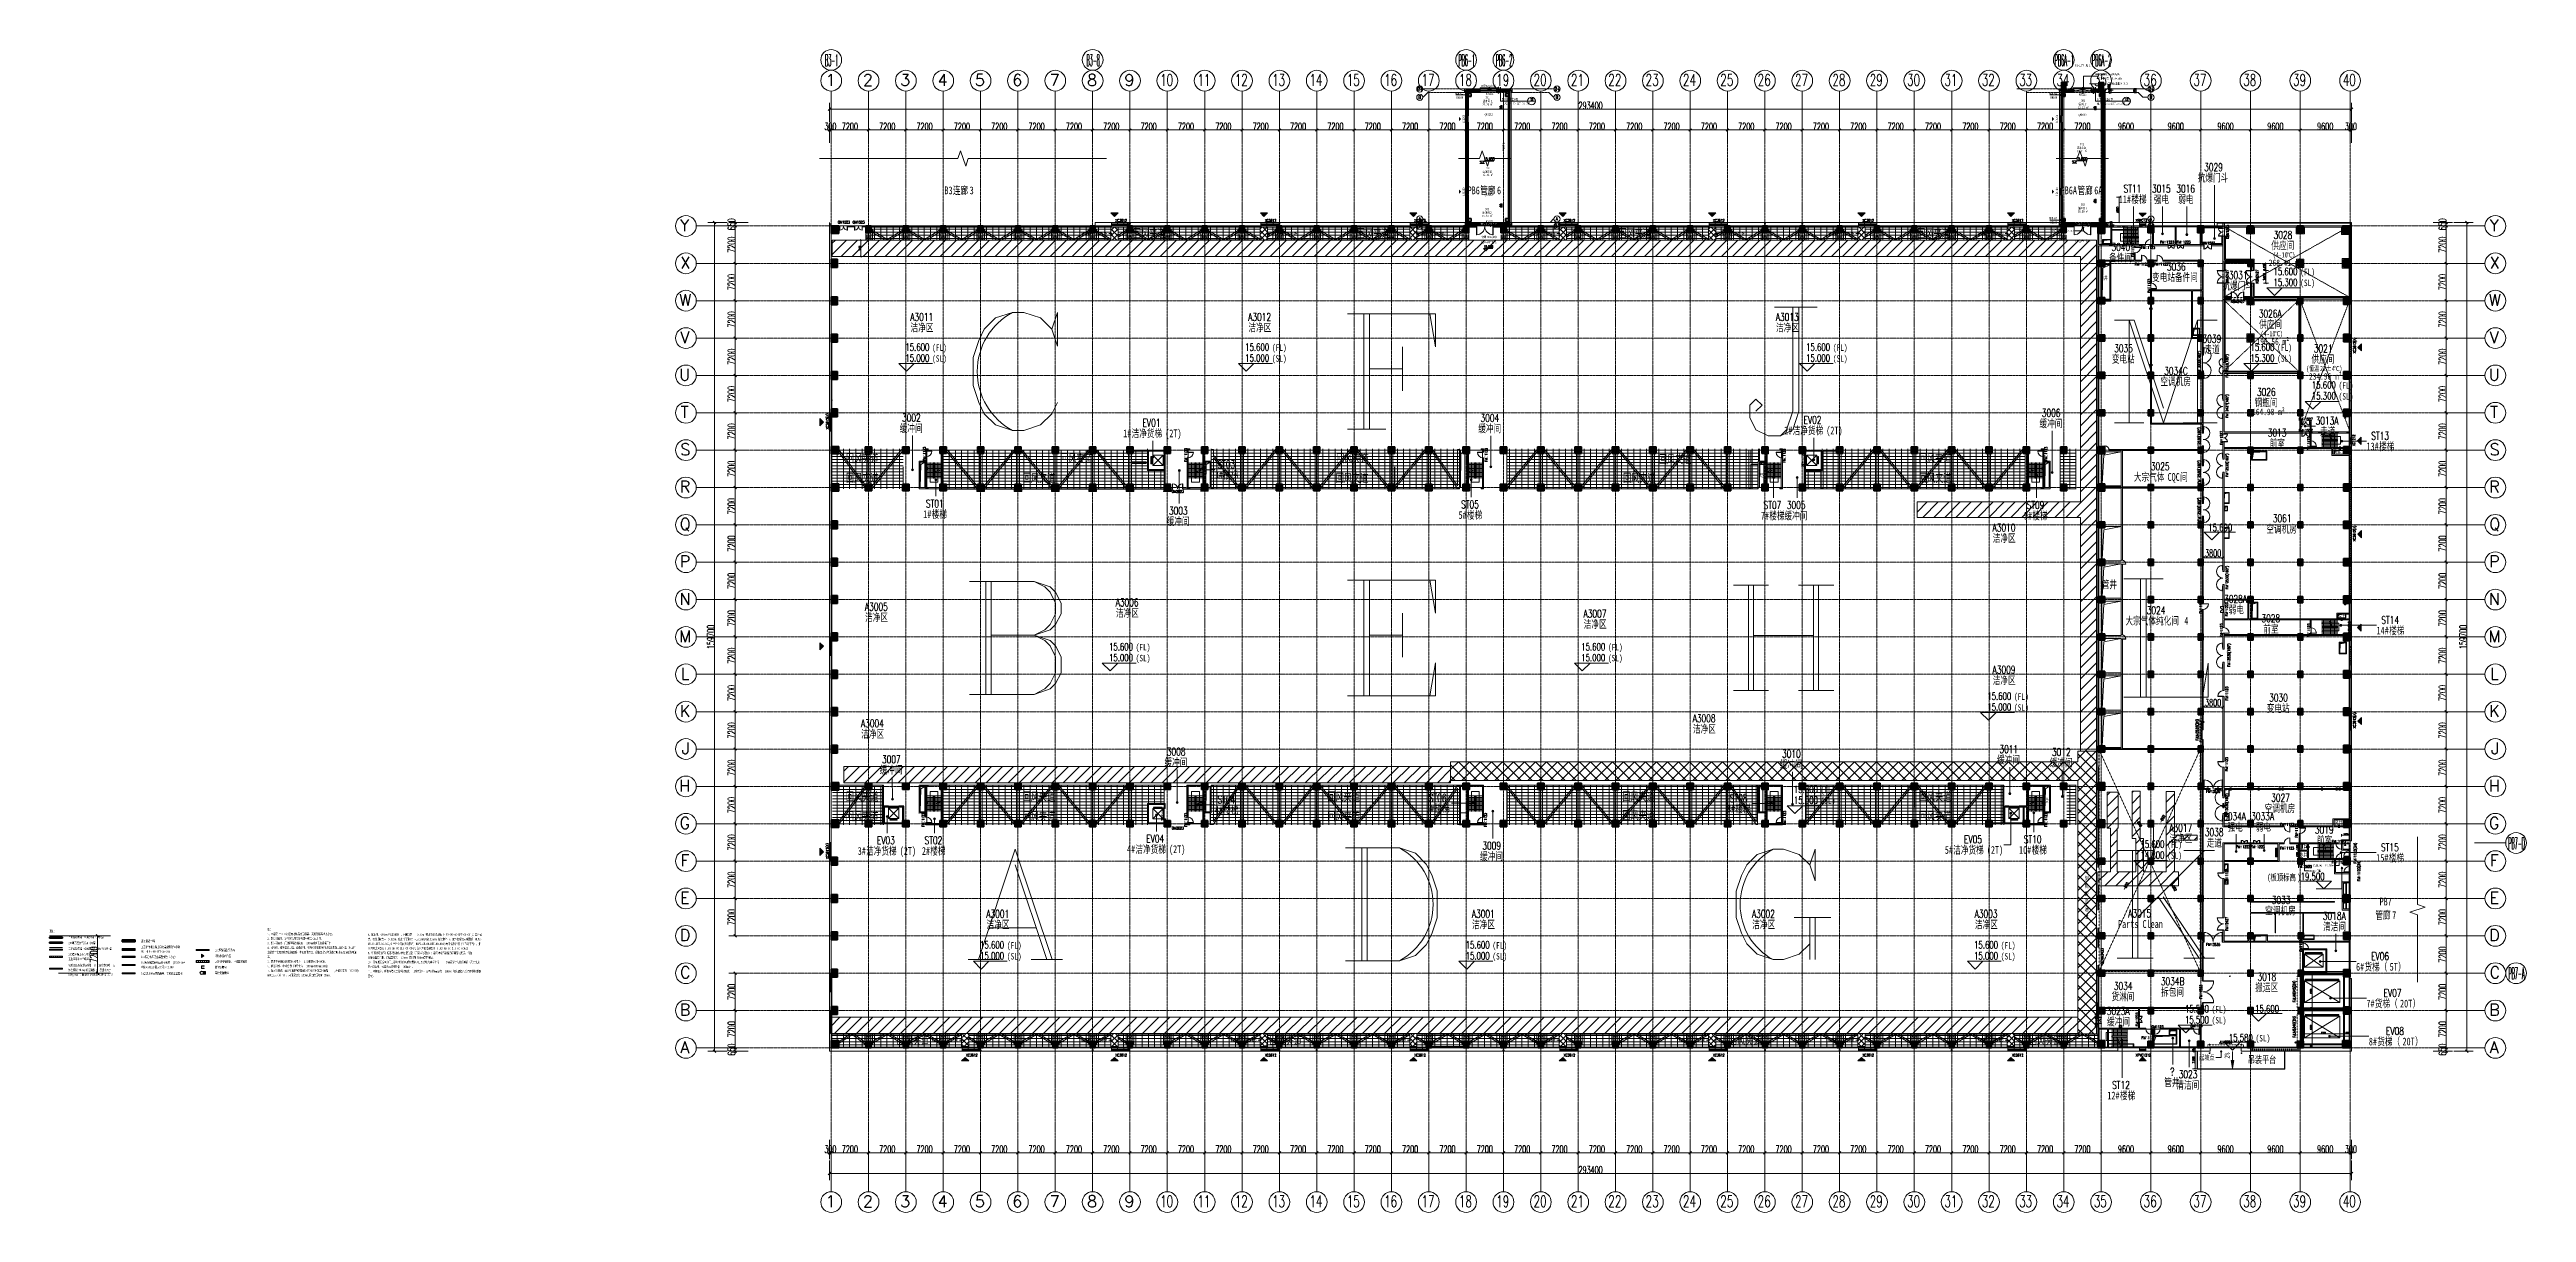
# Model space of a CAD drawing. Header units: millimetres. Extents: x -150677 to 326800, y -31706 to 192400.
import ezdxf

# ---------------------------------------------------------------- set-up
doc = ezdxf.new("R2010")
doc.units = ezdxf.units.MM
for name, pattern in [('X-HLP3-AR-F3-LAY-03-001$0$Dash', [6.35, 3.175, -3.175]), ('X-HLP3-AR-F3-LAY-03-001$0$DASH-2', [1.6, 0.8, -0.8]), ('X-HLP3-AR-F3-LAY-03-001$0$X-HLP3-AR-PB6-LAY-03-001$0$轴网线', [22.24, 12.7, -3.18, 3.18, -3.18]), ('X-HLP3-AR-F3-LAY-03-001$0$X-HLP3-AR-PB6A-LAY-03-001$0$轴网线', [22.24, 12.7, -3.18, 3.18, -3.18]), ('X-HLP3-AR-F3-LAY-03-001$0$划线', [6.36, 3.18, -3.18]), ('X-HLP3-AR-F3-LAY-03-001$0$划线 1mm', [2, 1, -1]), ('X-HLP3-AR-F3-LAY-03-001$0$架空线', [3.97, 2.38, -1.59]), ('X-HLP3-AR-F3-LAY-03-001$0$轴网线', [22.04, 18.38, -1.83, 0, -1.83])]:
    doc.linetypes.add(name, pattern=pattern)
doc.layers.get('0').update_dxf_attribs({"color": 8})
doc.layers.get('Defpoints').update_dxf_attribs({"color": 8})
for name, color, linetype, lineweight in [('X-HLP3-AR-F3-LAY-03-001$0$A-ANNO-DIMS', 8, 'Continuous', 9), ('X-HLP3-AR-F3-LAY-03-001$0$A-ANNO-NOTE', 8, 'Continuous', 5), ('X-HLP3-AR-F3-LAY-03-001$0$A-AREA-IDEN', 8, 'Continuous', 9), ('X-HLP3-AR-F3-LAY-03-001$0$A-DETL', 8, 'Continuous', 18), ('X-HLP3-AR-F3-LAY-03-001$0$A-DETL-GENF', 8, 'Continuous', 18), ('X-HLP3-AR-F3-LAY-03-001$0$A-DETL-THIN', 8, 'Continuous', 5), ('X-HLP3-AR-F3-LAY-03-001$0$A-DOOR', 8, 'Continuous', 5), ('X-HLP3-AR-F3-LAY-03-001$0$A-DOOR-IDEN', 8, 'Continuous', 9), ('X-HLP3-AR-F3-LAY-03-001$0$A-DOOR-OPNG', 8, 'Continuous', 5), ('X-HLP3-AR-F3-LAY-03-001$0$A-FLOR', 8, 'Continuous', 5), ('X-HLP3-AR-F3-LAY-03-001$0$A-FLOR-HRAL', 8, 'Continuous', 5), ('X-HLP3-AR-F3-LAY-03-001$0$A-FLOR-PATT', 8, 'Continuous', 5), ('X-HLP3-AR-F3-LAY-03-001$0$A-GENM', 8, 'Continuous', 5), ('X-HLP3-AR-F3-LAY-03-001$0$A-GLAZ', 8, 'Continuous', 5), ('X-HLP3-AR-F3-LAY-03-001$0$A-GLAZ-IDEN', 8, 'Continuous', 9), ('X-HLP3-AR-F3-LAY-03-001$0$A-WALL', 8, 'Continuous', 5), ('X-HLP3-AR-F3-LAY-03-001$0$A-WALL-FNSH', 8, 'Continuous', 9), ('X-HLP3-AR-F3-LAY-03-001$0$A-WALL-PATT', 8, 'Continuous', 9), ('X-HLP3-AR-F3-LAY-03-001$0$G-ANNO-TEXT', 8, 'Continuous', 9), ('X-HLP3-AR-F3-LAY-03-001$0$G-IMPT', 8, 'Continuous', 5), ('X-HLP3-AR-F3-LAY-03-001$0$P-PIPE', 8, 'Continuous', 5), ('X-HLP3-AR-F3-LAY-03-001$0$Q-SPCQ', 8, 'Continuous', 5), ('X-HLP3-AR-F3-LAY-03-001$0$Q-SPCQ-IDEN', 8, 'Continuous', 9), ('X-HLP3-AR-F3-LAY-03-001$0$S-BEAM', 8, 'Continuous', 5), ('X-HLP3-AR-F3-LAY-03-001$0$S-COLS', 8, 'Continuous', 5), ('X-HLP3-AR-F3-LAY-03-001$0$S-GRID', 8, 'Continuous', 9), ('X-HLP3-AR-F3-LAY-03-001$0$S-GRID-IDEN', 8, 'Continuous', 9), ('X-HLP3-AR-F3-LAY-03-001$0$S-STRS', 8, 'Continuous', 5), ('X-HLP3-AR-F3-LAY-03-001$0$S-STRS-MBND', 8, 'Continuous', 5), ('X-HLP3-AR-F3-LAY-03-001$0$X-HLP3-AR-PB6-LAY-03-001$0$A-ANNO-NOTE', 131, 'Continuous', 18), ('X-HLP3-AR-F3-LAY-03-001$0$X-HLP3-AR-PB6-LAY-03-001$0$A-AREA-IDEN', 2, 'Continuous', 18), ('X-HLP3-AR-F3-LAY-03-001$0$X-HLP3-AR-PB6-LAY-03-001$0$A-DETL-GENF', 92, 'Continuous', 18), ('X-HLP3-AR-F3-LAY-03-001$0$X-HLP3-AR-PB6-LAY-03-001$0$A-DETL-THIN', 151, 'Continuous', 15), ('X-HLP3-AR-F3-LAY-03-001$0$X-HLP3-AR-PB6-LAY-03-001$0$A-DOOR-IDEN', 31, 'Continuous', 18), ('X-HLP3-AR-F3-LAY-03-001$0$X-HLP3-AR-PB6-LAY-03-001$0$A-FLOR', 192, 'Continuous', 15), ('X-HLP3-AR-F3-LAY-03-001$0$X-HLP3-AR-PB6-LAY-03-001$0$A-GLAZ', 151, 'Continuous', 15), ('X-HLP3-AR-F3-LAY-03-001$0$X-HLP3-AR-PB6-LAY-03-001$0$A-GLAZ-IDEN', 152, 'Continuous', 18), ('X-HLP3-AR-F3-LAY-03-001$0$X-HLP3-AR-PB6-LAY-03-001$0$A-WALL', 113, 'Continuous', 15), ('X-HLP3-AR-F3-LAY-03-001$0$X-HLP3-AR-PB6-LAY-03-001$0$G-ANNO-DIMS', 111, 'Continuous', 15), ('X-HLP3-AR-F3-LAY-03-001$0$X-HLP3-AR-PB6-LAY-03-001$0$G-ANNO-TEXT', 231, 'Continuous', 15), ('X-HLP3-AR-F3-LAY-03-001$0$X-HLP3-AR-PB6-LAY-03-001$0$M-EQPM', 50, 'Continuous', 15), ('X-HLP3-AR-F3-LAY-03-001$0$X-HLP3-AR-PB6-LAY-03-001$0$P-PIPE', 3, 'Continuous', 15), ('X-HLP3-AR-F3-LAY-03-001$0$X-HLP3-AR-PB6-LAY-03-001$0$S-COLS', 52, 'Continuous', 15), ('X-HLP3-AR-F3-LAY-03-001$0$X-HLP3-AR-PB6-LAY-03-001$0$S-GRID', 1, 'Continuous', 15), ('X-HLP3-AR-F3-LAY-03-001$0$X-HLP3-AR-PB6-LAY-03-001$0$S-GRID-IDEN', 1, 'Continuous', 18), ('X-HLP3-AR-F3-LAY-03-001$0$X-HLP3-AR-PB6A-LAY-03-001$0$A-ANNO-DIMS', 211, 'Continuous', 15), ('X-HLP3-AR-F3-LAY-03-001$0$X-HLP3-AR-PB6A-LAY-03-001$0$A-ANNO-NOTE', 131, 'Continuous', 18), ('X-HLP3-AR-F3-LAY-03-001$0$X-HLP3-AR-PB6A-LAY-03-001$0$A-AREA-IDEN', 2, 'Continuous', 18), ('X-HLP3-AR-F3-LAY-03-001$0$X-HLP3-AR-PB6A-LAY-03-001$0$A-DETL', 90, 'Continuous', 18), ('X-HLP3-AR-F3-LAY-03-001$0$X-HLP3-AR-PB6A-LAY-03-001$0$A-DETL-GENF', 92, 'Continuous', 18), ('X-HLP3-AR-F3-LAY-03-001$0$X-HLP3-AR-PB6A-LAY-03-001$0$A-DETL-THIN', 151, 'Continuous', 15), ('X-HLP3-AR-F3-LAY-03-001$0$X-HLP3-AR-PB6A-LAY-03-001$0$A-DOOR-IDEN', 31, 'Continuous', 18), ('X-HLP3-AR-F3-LAY-03-001$0$X-HLP3-AR-PB6A-LAY-03-001$0$A-FLOR', 192, 'Continuous', 15), ('X-HLP3-AR-F3-LAY-03-001$0$X-HLP3-AR-PB6A-LAY-03-001$0$A-GENM', 13, 'Continuous', 15), ('X-HLP3-AR-F3-LAY-03-001$0$X-HLP3-AR-PB6A-LAY-03-001$0$A-GLAZ', 151, 'Continuous', 15), ('X-HLP3-AR-F3-LAY-03-001$0$X-HLP3-AR-PB6A-LAY-03-001$0$A-GLAZ-IDEN', 152, 'Continuous', 18), ('X-HLP3-AR-F3-LAY-03-001$0$X-HLP3-AR-PB6A-LAY-03-001$0$A-WALL', 113, 'Continuous', 15), ('X-HLP3-AR-F3-LAY-03-001$0$X-HLP3-AR-PB6A-LAY-03-001$0$G-ANNO-DIMS', 111, 'Continuous', 15), ('X-HLP3-AR-F3-LAY-03-001$0$X-HLP3-AR-PB6A-LAY-03-001$0$G-ANNO-TEXT', 231, 'Continuous', 15), ('X-HLP3-AR-F3-LAY-03-001$0$X-HLP3-AR-PB6A-LAY-03-001$0$M-EQPM', 50, 'Continuous', 15), ('X-HLP3-AR-F3-LAY-03-001$0$X-HLP3-AR-PB6A-LAY-03-001$0$P-PIPE', 3, 'Continuous', 15), ('X-HLP3-AR-F3-LAY-03-001$0$X-HLP3-AR-PB6A-LAY-03-001$0$S-COLS', 52, 'Continuous', 15), ('X-HLP3-AR-F3-LAY-03-001$0$X-HLP3-AR-PB6A-LAY-03-001$0$S-GRID', 1, 'Continuous', 15), ('X-HLP3-AR-F3-LAY-03-001$0$X-HLP3-AR-PB6A-LAY-03-001$0$S-GRID-IDEN', 1, 'Continuous', 18)]:
    doc.layers.add(name, color=color, linetype=linetype, lineweight=lineweight)
doc.styles.add('X-HLP3-AR-F3-LAY-03-001$0$MtXpl_', font='SimSun.ttf')
doc.styles.add('X-HLP3-AR-F3-LAY-03-001$0$MtXpl__1', font='simfang.ttf')
doc.styles.add('X-HLP3-AR-F3-LAY-03-001$0$RomanC', font='romanc__.ttf', dxfattribs={"height": 2250})
doc.styles.add('X-HLP3-AR-F3-LAY-03-001$0$RomanC_1', font='romanc__.ttf', dxfattribs={"width": 0.65, "height": 2250})
doc.styles.add('X-HLP3-AR-F3-LAY-03-001$0$RomanC_2', font='romanc__.ttf', dxfattribs={"width": 0.25, "height": 2250})
doc.styles.add('X-HLP3-AR-F3-LAY-03-001$0$RomanD', font='romand__.ttf', dxfattribs={"width": 0.7, "height": 1500})
doc.styles.add('X-HLP3-AR-F3-LAY-03-001$0$RomanD_1', font='romand__.ttf', dxfattribs={"width": 0.7, "height": 500})
doc.styles.add('X-HLP3-AR-F3-LAY-03-001$0$RomanD_2', font='romand__.ttf', dxfattribs={"width": 0.7, "height": 1400})
doc.styles.add('X-HLP3-AR-F3-LAY-03-001$0$RomanD_3', font='romand__.ttf', dxfattribs={"width": 0.65, "height": 1400})
doc.styles.add('X-HLP3-AR-F3-LAY-03-001$0$RomanD_4', font='romand__.ttf', dxfattribs={"width": 0.65, "height": 350})
doc.styles.add('X-HLP3-AR-F3-LAY-03-001$0$RomanD_5', font='romand__.ttf', dxfattribs={"width": 0.65, "height": 500})
doc.styles.add('X-HLP3-AR-F3-LAY-03-001$0$X-HLP3-AR-PB6-LAY-03-001$0$RomanC', font='romanc__.ttf', dxfattribs={"width": 0.65, "height": 675})
doc.styles.add('X-HLP3-AR-F3-LAY-03-001$0$X-HLP3-AR-PB6-LAY-03-001$0$RomanD', font='romand__.ttf', dxfattribs={"width": 0.3, "height": 675})
doc.styles.add('X-HLP3-AR-F3-LAY-03-001$0$X-HLP3-AR-PB6-LAY-03-001$0$RomanD_2', font='romand__.ttf', dxfattribs={"width": 0.7, "height": 525})
doc.styles.add('X-HLP3-AR-F3-LAY-03-001$0$X-HLP3-AR-PB6-LAY-03-001$0$RomanD_3', font='romand__.ttf', dxfattribs={"width": 0.65, "height": 3})
doc.styles.add('X-HLP3-AR-F3-LAY-03-001$0$X-HLP3-AR-PB6-LAY-03-001$0$RomanD_4', font='romand__.ttf', dxfattribs={"width": 0.7, "height": 450})
doc.styles.add('X-HLP3-AR-F3-LAY-03-001$0$X-HLP3-AR-PB6-LAY-03-001$0$仿宋', font='simfang.ttf', dxfattribs={"width": 0.7, "height": 450})
doc.styles.add('X-HLP3-AR-F3-LAY-03-001$0$X-HLP3-AR-PB6-LAY-03-001$0$仿宋_1', font='simfang.ttf', dxfattribs={"width": 0.7, "height": 420})
doc.styles.add('X-HLP3-AR-F3-LAY-03-001$0$X-HLP3-AR-PB6-LAY-03-001$0$宋体', font='SimSun.ttf', dxfattribs={"width": 0.7, "height": 450})
doc.styles.add('X-HLP3-AR-F3-LAY-03-001$0$X-HLP3-AR-PB6A-LAY-03-001$0$RomanC', font='romanc__.ttf', dxfattribs={"width": 0.65, "height": 675})
doc.styles.add('X-HLP3-AR-F3-LAY-03-001$0$X-HLP3-AR-PB6A-LAY-03-001$0$RomanD', font='romand__.ttf', dxfattribs={"width": 0.3, "height": 675})
doc.styles.add('X-HLP3-AR-F3-LAY-03-001$0$X-HLP3-AR-PB6A-LAY-03-001$0$RomanD_1', font='romand__.ttf', dxfattribs={"width": 0.65, "height": 450})
doc.styles.add('X-HLP3-AR-F3-LAY-03-001$0$X-HLP3-AR-PB6A-LAY-03-001$0$RomanD_2', font='romand__.ttf', dxfattribs={"width": 0.7, "height": 525})
doc.styles.add('X-HLP3-AR-F3-LAY-03-001$0$X-HLP3-AR-PB6A-LAY-03-001$0$RomanD_3', font='romand__.ttf', dxfattribs={"width": 0.65, "height": 3})
doc.styles.add('X-HLP3-AR-F3-LAY-03-001$0$X-HLP3-AR-PB6A-LAY-03-001$0$仿宋', font='simfang.ttf', dxfattribs={"width": 0.7, "height": 450})
doc.styles.add('X-HLP3-AR-F3-LAY-03-001$0$X-HLP3-AR-PB6A-LAY-03-001$0$仿宋_1', font='simfang.ttf', dxfattribs={"width": 0.7, "height": 420})
doc.styles.add('X-HLP3-AR-F3-LAY-03-001$0$X-HLP3-AR-PB6A-LAY-03-001$0$宋体', font='SimSun.ttf', dxfattribs={"width": 0.7, "height": 450})
doc.styles.add('X-HLP3-AR-F3-LAY-03-001$0$仿宋', font='simfang.ttf', dxfattribs={"width": 0.7, "height": 450})
doc.styles.add('X-HLP3-AR-F3-LAY-03-001$0$仿宋_1', font='simfang.ttf', dxfattribs={"width": 0.7, "height": 1500})
doc.styles.add('X-HLP3-AR-F3-LAY-03-001$0$仿宋_2', font='simfang.ttf', dxfattribs={"width": 0.7, "height": 1250})
doc.styles.add('X-HLP3-AR-F3-LAY-03-001$0$仿宋_3', font='simfang.ttf', dxfattribs={"width": 0.7, "height": 1000})
doc.styles.add('X-HLP3-AR-F3-LAY-03-001$0$仿宋_4', font='simfang.ttf', dxfattribs={"width": 0.7, "height": 1600})
doc.styles.add('X-HLP3-AR-F3-LAY-03-001$0$仿宋_5', font='simfang.ttf', dxfattribs={"width": 0.7, "height": 750})
doc.styles.add('X-HLP3-AR-F3-LAY-03-001$0$仿宋_6', font='simfang.ttf', dxfattribs={"width": 0.7, "height": 500})
doc.styles.add('X-HLP3-AR-F3-LAY-03-001$0$仿宋_7', font='simfang.ttf', dxfattribs={"width": 0.7, "height": 1400})
doc.styles.add('X-HLP3-AR-F3-LAY-03-001$0$仿宋_8', font='simfang.ttf', dxfattribs={"width": 0.7, "height": 400})
doc.styles.add('X-HLP3-AR-F3-LAY-03-001$0$宋体', font='SimSun.ttf', dxfattribs={"width": 0.7, "height": 1250})
doc.styles.add('X-HLP3-AR-F3-LAY-03-001$0$宋体_1', font='SimSun.ttf', dxfattribs={"width": 0.7, "height": 1000})
doc.styles.add('X-HLP3-AR-F3-LAY-03-001$0$微软雅黑', font='Microsoft YaHei.ttf', dxfattribs={"width": 0.7, "height": 500})
doc.dimstyles.new('X-HLP3-AR-F3-LAY-03-001$0$0_5', dxfattribs={"dimscale": 304.8, "dimtxt": 351.251157, "dimasz": 0, "dimexe": 0.82021, "dimexo": 0.0625, "dimgap": 0, "dimtad": 1, "dimdec": 0, "dimzin": 0, "dimdsep": 46, "dimtxsty": 'X-HLP3-AR-F3-LAY-03-001$0$RomanD_4', "dimblk1": 'X-HLP3-AR-F3-LAY-03-001$0$_None', "dimblk2": 'X-HLP3-AR-F3-LAY-03-001$0$_None', "dimsah": 1, "dimcen": 0.09, "dimazin": 0, "dimtfac": 1, "dimtdec": 4, "dimtix": 1, "dimtmove": 0, "dimatfit": 3, "dimfxl": 0.82021, "dimfxlon": 1, "dimtvp": 1, "dimtolj": 1, "dimtzin": 0, "dimlwd": 18, "dimlwe": 18, "dimarcsym": 2})
doc.dimstyles.new('X-HLP3-AR-F3-LAY-03-001$0$0_7mm', dxfattribs={"dimscale": 304.8, "dimtxt": 351.251157, "dimasz": 0.82021, "dimexe": 1.64042, "dimexo": 0.0625, "dimgap": 0, "dimtad": 1, "dimdec": 0, "dimzin": 0, "dimdsep": 46, "dimtxsty": 'X-HLP3-AR-F3-LAY-03-001$0$RomanD_4', "dimblk1": 'X-HLP3-AR-F3-LAY-03-001$0$_Oblique', "dimblk2": 'X-HLP3-AR-F3-LAY-03-001$0$_Oblique', "dimsah": 1, "dimcen": 0.09, "dimazin": 0, "dimtfac": 1, "dimtdec": 4, "dimtix": 1, "dimtmove": 0, "dimatfit": 3, "dimfxl": 1.64042, "dimfxlon": 1, "dimtvp": 1, "dimtolj": 1, "dimtzin": 0, "dimlwd": 18, "dimlwe": 18, "dimarcsym": 2})
doc.dimstyles.new('X-HLP3-AR-F3-LAY-03-001$0$1mm', dxfattribs={"dimscale": 304.8, "dimtxt": 501.787367, "dimasz": 0.82021, "dimexe": 1.64042, "dimexo": 0.0625, "dimgap": 0, "dimtad": 1, "dimdec": 0, "dimzin": 0, "dimdsep": 46, "dimtxsty": 'X-HLP3-AR-F3-LAY-03-001$0$RomanD_5', "dimblk1": 'X-HLP3-AR-F3-LAY-03-001$0$_Oblique', "dimblk2": 'X-HLP3-AR-F3-LAY-03-001$0$_Oblique', "dimsah": 1, "dimcen": 0.09, "dimazin": 0, "dimtfac": 1, "dimtdec": 4, "dimtix": 1, "dimtmove": 0, "dimatfit": 3, "dimfxl": 1.64042, "dimfxlon": 1, "dimtvp": 1, "dimtolj": 1, "dimtzin": 0, "dimlwd": 18, "dimlwe": 18, "dimarcsym": 2})
doc.dimstyles.new('X-HLP3-AR-F3-LAY-03-001$0$对角线_-_1mm_仿宋', dxfattribs={"dimscale": 304.8, "dimtxt": 1405.004626, "dimasz": 1.64042, "dimexe": 1.64042, "dimexo": 0.0625, "dimgap": 0.492126, "dimtad": 1, "dimdec": 0, "dimzin": 0, "dimdsep": 46, "dimtxsty": 'X-HLP3-AR-F3-LAY-03-001$0$RomanD_3', "dimblk1": 'X-HLP3-AR-F3-LAY-03-001$0$_Oblique', "dimblk2": 'X-HLP3-AR-F3-LAY-03-001$0$_Oblique', "dimsah": 1, "dimcen": 0.09, "dimazin": 0, "dimtfac": 1, "dimtdec": 4, "dimtix": 1, "dimtmove": 0, "dimatfit": 3, "dimfxl": 3.28084, "dimfxlon": 1, "dimtvp": 1, "dimtolj": 1, "dimtzin": 0, "dimlwd": 18, "dimlwe": 18, "dimarcsym": 2})
doc.dimstyles.new('X-HLP3-AR-F3-LAY-03-001$0$第一_二道尺寸线', dxfattribs={"dimscale": 304.8, "dimtxt": 1405.004626, "dimasz": 1.64042, "dimexe": 4.10105, "dimexo": 0.0625, "dimgap": 0, "dimtad": 1, "dimdec": 0, "dimzin": 0, "dimdsep": 46, "dimtxsty": 'X-HLP3-AR-F3-LAY-03-001$0$RomanD_3', "dimblk1": 'X-HLP3-AR-F3-LAY-03-001$0$_Oblique', "dimblk2": 'X-HLP3-AR-F3-LAY-03-001$0$_Oblique', "dimsah": 1, "dimcen": 0.09, "dimazin": 0, "dimtfac": 1, "dimtdec": 4, "dimtix": 1, "dimtmove": 0, "dimatfit": 3, "dimfxl": 8.2021, "dimfxlon": 1, "dimtvp": 1, "dimtolj": 1, "dimtzin": 0, "dimlwd": 18, "dimlwe": 18, "dimarcsym": 2})
pattern_1 = [(45, (-122945.9, 0), (-212.132, 212.132), [])]
pattern_2 = [(45, (-4e-09, 2e-10), (-1060.66, 1060.66), []), (135, (-4e-09, 2e-10), (-1060.66, -1060.66), [])]
pattern_3 = [(45, (-4e-09, 2e-10), (-1325.825, 1325.825), []), (45, (-4e-09, 400), (-1325.825, 1325.825), []), (45, (-4e-09, 1300), (-1325.825, 1325.825), [1875, -625])]

msp = doc.modelspace()

# ---------------------------------------------------------------- texts
at = {"layer": 'X-HLP3-AR-F3-LAY-03-001$0$A-ANNO-NOTE', "lineweight": 9, "attachment_point": 1}
for s, insert, char_height, width, style in [('B3-1', (-1186.7, 191475), 2250, 2825.948, 'X-HLP3-AR-F3-LAY-03-001$0$RomanC_2'), ('B3-8', (49213.3, 191475), 2250, 2825.948, 'X-HLP3-AR-F3-LAY-03-001$0$RomanC_2'), ('PB6-1', (120919.5, 191475), 2250, 3537.446, 'X-HLP3-AR-F3-LAY-03-001$0$RomanC_2'), ('PB6-2', (128119.5, 191475), 2250, 3537.446, 'X-HLP3-AR-F3-LAY-03-001$0$RomanC_2'), ('PB6A-1', (235855.2, 191475), 2250, 4178.796, 'X-HLP3-AR-F3-LAY-03-001$0$RomanC_2'), ('PB6A-2', (243055.2, 191475), 2250, 4178.796, 'X-HLP3-AR-F3-LAY-03-001$0$RomanC_2'), ('15.600', (278038.5, 150329.9), 1400, 6229.112, 'X-HLP3-AR-F3-LAY-03-001$0$RomanD_2'), ('15.300', (278038.5, 148229.9), 1400, 6229.112, 'X-HLP3-AR-F3-LAY-03-001$0$RomanD_2'), ('(FL)', (283180, 150164.3), 1250, 3142.615, 'X-HLP3-AR-F3-LAY-03-001$0$仿宋_2'), ('(SL)', (283180, 148064.3), 1250, 3142.615, 'X-HLP3-AR-F3-LAY-03-001$0$仿宋_2'), ('15.600', (14308.4, 135749), 1400, 6229.112, 'X-HLP3-AR-F3-LAY-03-001$0$RomanD_2'), ('(FL)', (19449.9, 135583.4), 1250, 3142.615, 'X-HLP3-AR-F3-LAY-03-001$0$仿宋_2'), ('15.600', (79815.3, 135749), 1400, 6229.112, 'X-HLP3-AR-F3-LAY-03-001$0$RomanD_2'), ('(FL)', (84956.8, 135583.4), 1250, 3142.615, 'X-HLP3-AR-F3-LAY-03-001$0$仿宋_2'), ('15.600', (187937, 135749), 1400, 6229.112, 'X-HLP3-AR-F3-LAY-03-001$0$RomanD_2'), ('(FL)', (193078.5, 135583.4), 1250, 3142.615, 'X-HLP3-AR-F3-LAY-03-001$0$仿宋_2'), ('15.600', (273603.2, 135749), 1400, 6229.112, 'X-HLP3-AR-F3-LAY-03-001$0$RomanD_2'), ('(FL)', (278744.7, 135583.4), 1250, 3142.615, 'X-HLP3-AR-F3-LAY-03-001$0$仿宋_2'), ('15.000', (14308.4, 133649), 1400, 6229.112, 'X-HLP3-AR-F3-LAY-03-001$0$RomanD_2'), ('(SL)', (19449.9, 133483.4), 1250, 3142.615, 'X-HLP3-AR-F3-LAY-03-001$0$仿宋_2'), ('15.000', (79815.3, 133649), 1400, 6229.112, 'X-HLP3-AR-F3-LAY-03-001$0$RomanD_2'), ('(SL)', (84956.8, 133483.4), 1250, 3142.615, 'X-HLP3-AR-F3-LAY-03-001$0$仿宋_2'), ('15.000', (187937, 133649), 1400, 6229.112, 'X-HLP3-AR-F3-LAY-03-001$0$RomanD_2'), ('(SL)', (193078.5, 133483.4), 1250, 3142.615, 'X-HLP3-AR-F3-LAY-03-001$0$仿宋_2'), ('15.300', (273603.2, 133649), 1400, 6229.112, 'X-HLP3-AR-F3-LAY-03-001$0$RomanD_2'), ('(SL)', (278744.7, 133483.4), 1250, 3142.615, 'X-HLP3-AR-F3-LAY-03-001$0$仿宋_2'), ('15.600', (285438.5, 128450.3), 1400, 6229.112, 'X-HLP3-AR-F3-LAY-03-001$0$RomanD_2'), ('15.300', (285438.5, 126350.3), 1400, 6229.112, 'X-HLP3-AR-F3-LAY-03-001$0$RomanD_2'), ('(FL)', (290580, 128284.7), 1250, 3142.615, 'X-HLP3-AR-F3-LAY-03-001$0$仿宋_2'), ('(SL)', (290580, 126184.7), 1250, 3142.615, 'X-HLP3-AR-F3-LAY-03-001$0$仿宋_2'), ('15.600', (265457.9, 100974.4), 1400, 6229.112, 'X-HLP3-AR-F3-LAY-03-001$0$RomanD_2'), ('15.600', (53557.8, 78012.5), 1400, 6229.112, 'X-HLP3-AR-F3-LAY-03-001$0$RomanD_2'), ('(FL)', (58699.3, 77846.9), 1250, 3142.615, 'X-HLP3-AR-F3-LAY-03-001$0$仿宋_2'), ('15.600', (144594.4, 78012.5), 1400, 6229.112, 'X-HLP3-AR-F3-LAY-03-001$0$RomanD_2'), ('(FL)', (149735.9, 77846.9), 1250, 3142.615, 'X-HLP3-AR-F3-LAY-03-001$0$仿宋_2'), ('15.000', (53557.8, 75912.5), 1400, 6229.112, 'X-HLP3-AR-F3-LAY-03-001$0$RomanD_2'), ('(SL)', (58699.3, 75746.9), 1250, 3142.615, 'X-HLP3-AR-F3-LAY-03-001$0$仿宋_2'), ('15.000', (144594.4, 75912.5), 1400, 6229.112, 'X-HLP3-AR-F3-LAY-03-001$0$RomanD_2'), ('(SL)', (149735.9, 75746.9), 1250, 3142.615, 'X-HLP3-AR-F3-LAY-03-001$0$仿宋_2'), ('15.600', (222869.5, 68496.7), 1400, 6229.112, 'X-HLP3-AR-F3-LAY-03-001$0$RomanD_2'), ('(FL)', (228011, 68331.1), 1250, 3142.615, 'X-HLP3-AR-F3-LAY-03-001$0$仿宋_2'), ('15.000', (222869.5, 66396.7), 1400, 6229.112, 'X-HLP3-AR-F3-LAY-03-001$0$RomanD_2'), ('(SL)', (228011, 66231.1), 1250, 3142.615, 'X-HLP3-AR-F3-LAY-03-001$0$仿宋_2'), ('15.600', (185591.1, 50539), 1400, 6229.112, 'X-HLP3-AR-F3-LAY-03-001$0$RomanD_2'), ('15.000', (185591.1, 48439), 1400, 6229.112, 'X-HLP3-AR-F3-LAY-03-001$0$RomanD_2'), ('(FL)', (190732.6, 50373.4), 1250, 3142.615, 'X-HLP3-AR-F3-LAY-03-001$0$仿宋_2'), ('(SL)', (190732.6, 48273.4), 1250, 3142.615, 'X-HLP3-AR-F3-LAY-03-001$0$仿宋_2'), ('15.600', (252398.6, 39958.1), 1400, 6229.112, 'X-HLP3-AR-F3-LAY-03-001$0$RomanD_2'), ('(FL)', (257540.1, 39792.4), 1250, 3142.615, 'X-HLP3-AR-F3-LAY-03-001$0$仿宋_2'), ('PB7-D', (323290.8, 40575), 2250, 3607.594, 'X-HLP3-AR-F3-LAY-03-001$0$RomanC_2'), ('14.800', (252398.6, 37858.1), 1400, 6229.112, 'X-HLP3-AR-F3-LAY-03-001$0$RomanD_2'), ('(SL)', (257540.1, 37692.4), 1250, 3142.615, 'X-HLP3-AR-F3-LAY-03-001$0$仿宋_2'), ('\\f仿宋|b0|i0|c134|p49|;\\W.7;(', (276790, 33481.7), 1250, 785.654, 'X-HLP3-AR-F3-LAY-03-001$0$仿宋_2'), ('板顶标高', (277438.2, 33481.7), 1250, 6285.23, 'X-HLP3-AR-F3-LAY-03-001$0$仿宋_2'), ('\\f仿宋|b0|i0|c134|p49|;\\W.7;)', (282624, 33481.7), 1250, 785.654, 'X-HLP3-AR-F3-LAY-03-001$0$仿宋_2'), ('19.500', (283272, 33727.5), 1400, 6229.112, 'X-HLP3-AR-F3-LAY-03-001$0$RomanD_2'), ('15.600', (28715.6, 20549), 1400, 6229.112, 'X-HLP3-AR-F3-LAY-03-001$0$RomanD_2'), ('(FL)', (33857.1, 20383.4), 1250, 3142.615, 'X-HLP3-AR-F3-LAY-03-001$0$仿宋_2'), ('15.600', (122315.6, 20549), 1400, 6229.112, 'X-HLP3-AR-F3-LAY-03-001$0$RomanD_2'), ('(FL)', (127457.1, 20383.4), 1250, 3142.615, 'X-HLP3-AR-F3-LAY-03-001$0$仿宋_2'), ('15.600', (220316.1, 20549), 1400, 6229.112, 'X-HLP3-AR-F3-LAY-03-001$0$RomanD_2'), ('(FL)', (225457.6, 20383.4), 1250, 3142.615, 'X-HLP3-AR-F3-LAY-03-001$0$仿宋_2'), ('15.000', (28715.6, 18449), 1400, 6229.112, 'X-HLP3-AR-F3-LAY-03-001$0$RomanD_2'), ('(SL)', (33857.1, 18283.4), 1250, 3142.615, 'X-HLP3-AR-F3-LAY-03-001$0$仿宋_2'), ('15.000', (122315.6, 18449), 1400, 6229.112, 'X-HLP3-AR-F3-LAY-03-001$0$RomanD_2'), ('(SL)', (127457.1, 18283.4), 1250, 3142.615, 'X-HLP3-AR-F3-LAY-03-001$0$仿宋_2'), ('15.000', (220316.1, 18449), 1400, 6229.112, 'X-HLP3-AR-F3-LAY-03-001$0$RomanD_2'), ('(SL)', (225457.6, 18283.4), 1250, 3142.615, 'X-HLP3-AR-F3-LAY-03-001$0$仿宋_2'), ('PB7-A', (323319.5, 15475), 2250, 3537.446, 'X-HLP3-AR-F3-LAY-03-001$0$RomanC_2'), ('15.580', (260968.9, 8226.5), 1400, 6229.112, 'X-HLP3-AR-F3-LAY-03-001$0$RomanD_2'), ('15.500', (260968.9, 6126.5), 1400, 6229.112, 'X-HLP3-AR-F3-LAY-03-001$0$RomanD_2'), ('(FL)', (266110.4, 8060.9), 1250, 3142.615, 'X-HLP3-AR-F3-LAY-03-001$0$仿宋_2'), ('(SL)', (266110.4, 5960.9), 1250, 3142.615, 'X-HLP3-AR-F3-LAY-03-001$0$仿宋_2'), ('15.600', (274496.9, 8226.5), 1400, 6229.112, 'X-HLP3-AR-F3-LAY-03-001$0$RomanD_2'), ('15.580', (269433.5, 2663.9), 1400, 6229.112, 'X-HLP3-AR-F3-LAY-03-001$0$RomanD_2'), ('(SL)', (274575, 2498.3), 1250, 3142.615, 'X-HLP3-AR-F3-LAY-03-001$0$仿宋_2')]:
    msp.add_mtext(s, dxfattribs=dict(at, insert=insert, char_height=char_height, width=width, style=style))
for s, insert, char_height, width, rotation, style in [('-800', (251962.7, 44159), 500, 1795.78, 298.576809, 'X-HLP3-AR-F3-LAY-03-001$0$RomanD_1'), ('-800', (256006.4, 43551.5), 500, 1795.78, 61.423191, 'X-HLP3-AR-F3-LAY-03-001$0$RomanD_1'), ('-800', (248966.3, 30593), 500, 1795.78, 61.423191, 'X-HLP3-AR-F3-LAY-03-001$0$RomanD_1'), ('-800', (258680.3, 31792.6), 500, 1795.78, 298.576809, 'X-HLP3-AR-F3-LAY-03-001$0$RomanD_1'), ('2%', (268590.2, -2054.6), 1000, 1290.717, 90, 'X-HLP3-AR-F3-LAY-03-001$0$宋体_1')]:
    msp.add_mtext(s, dxfattribs=dict(at, insert=insert, char_height=char_height, width=width, rotation=rotation, style=style))
at = {"layer": 'X-HLP3-AR-F3-LAY-03-001$0$A-AREA-IDEN', "attachment_point": 1}
for s, insert, char_height, width, style in [('抗爆门斗', (263422.1, 168444.8), 1500, 7856.537, 'X-HLP3-AR-F3-LAY-03-001$0$仿宋_1'), ('3029', (264679.1, 170478.9), 1500, 4826.159, 'X-HLP3-AR-F3-LAY-03-001$0$RomanD'), ('11#', (248205.1, 164301.8), 1500, 2946.202, 'X-HLP3-AR-F3-LAY-03-001$0$仿宋_1'), ('ST11', (249124.3, 166336), 1500, 4657.804, 'X-HLP3-AR-F3-LAY-03-001$0$RomanD'), ('楼梯', (250635.9, 164301.8), 1500, 3928.269, 'X-HLP3-AR-F3-LAY-03-001$0$仿宋_1'), ('3015', (254611.9, 166336), 1500, 4826.159, 'X-HLP3-AR-F3-LAY-03-001$0$RomanD'), ('强电', (254975.4, 164301.8), 1500, 3928.269, 'X-HLP3-AR-F3-LAY-03-001$0$仿宋_1'), ('3016', (259308.9, 166336), 1500, 4826.159, 'X-HLP3-AR-F3-LAY-03-001$0$RomanD'), ('弱电', (259672.4, 164301.8), 1500, 3928.269, 'X-HLP3-AR-F3-LAY-03-001$0$仿宋_1'), ('回风夹道', (58159.9, 157804.5), 1600, 8081.01, 'X-HLP3-AR-F3-LAY-03-001$0$仿宋_4'), ('回风夹道', (101359.9, 157804.5), 1600, 8081.01, 'X-HLP3-AR-F3-LAY-03-001$0$仿宋_4'), ('回风夹道', (151759.9, 157804.5), 1600, 8081.01, 'X-HLP3-AR-F3-LAY-03-001$0$仿宋_4'), ('回风夹道', (209359.9, 157804.5), 1600, 8081.01, 'X-HLP3-AR-F3-LAY-03-001$0$仿宋_4'), ('备件间', (246345.8, 153049.5), 1500, 5892.403, 'X-HLP3-AR-F3-LAY-03-001$0$仿宋_1'), ('3040', (246792.6, 155083.7), 1500, 4826.159, 'X-HLP3-AR-F3-LAY-03-001$0$RomanD'), ('供应间', (277611.1, 155398.3), 1500, 5892.403, 'X-HLP3-AR-F3-LAY-03-001$0$仿宋_1'), ('(4-10', (277917.8, 153328.2), 1000, 3226.792, 'X-HLP3-AR-F3-LAY-03-001$0$仿宋_3'), ('3028', (278057.8, 157432.4), 1500, 4826.159, 'X-HLP3-AR-F3-LAY-03-001$0$RomanD'), ('\\f仿宋|b0|i0|c134|p49|;\\W.7;℃', (280580.2, 153328.2), 1000, 1290.717, 'X-HLP3-AR-F3-LAY-03-001$0$仿宋_3'), ('\\f仿宋|b0|i0|c134|p49|;\\W.7;)', (281645.1, 153328.2), 1000, 645.358, 'X-HLP3-AR-F3-LAY-03-001$0$仿宋_3'), ('风井', (244611.5, 148735), 750, 2020.252, 'X-HLP3-AR-F3-LAY-03-001$0$仿宋_5'), ('变电站备件间', (254620.4, 149287.9), 1500, 11784.806, 'X-HLP3-AR-F3-LAY-03-001$0$仿宋_1'), ('3036', (257497.9, 151322.1), 1500, 4826.159, 'X-HLP3-AR-F3-LAY-03-001$0$RomanD'), ('3031', (269437.6, 149663.2), 1500, 4826.159, 'X-HLP3-AR-F3-LAY-03-001$0$RomanD'), ('268.41 m²', (277130.3, 151937.1), 1250, 7070.884, 'X-HLP3-AR-F3-LAY-03-001$0$宋体'), ('抗爆门斗', (268180.6, 147629.1), 1500, 7856.537, 'X-HLP3-AR-F3-LAY-03-001$0$仿宋_1'), ('A3011', (15244.1, 141617.8), 1500, 6032.698, 'X-HLP3-AR-F3-LAY-03-001$0$RomanD'), ('洁净区', (15296.1, 139583.7), 1500, 5892.403, 'X-HLP3-AR-F3-LAY-03-001$0$仿宋_1'), ('A3012', (80388.6, 141617.8), 1500, 6032.698, 'X-HLP3-AR-F3-LAY-03-001$0$RomanD'), ('洁净区', (80440.6, 139583.7), 1500, 5892.403, 'X-HLP3-AR-F3-LAY-03-001$0$仿宋_1'), ('A3013', (182088.6, 141617.8), 1500, 6032.698, 'X-HLP3-AR-F3-LAY-03-001$0$RomanD'), ('洁净区', (182140.6, 139583.7), 1500, 5892.403, 'X-HLP3-AR-F3-LAY-03-001$0$仿宋_1'), ('供应间', (275247.8, 140207.1), 1500, 5892.403, 'X-HLP3-AR-F3-LAY-03-001$0$仿宋_1'), ('3026A', (275195.8, 142241.3), 1500, 6032.698, 'X-HLP3-AR-F3-LAY-03-001$0$RomanD'), ('变电站', (246880.9, 133534.8), 1500, 5892.403, 'X-HLP3-AR-F3-LAY-03-001$0$仿宋_1'), ('3035', (247327.7, 135568.9), 1500, 4826.159, 'X-HLP3-AR-F3-LAY-03-001$0$RomanD'), ('3039', (264367.9, 137397.3), 1500, 4826.159, 'X-HLP3-AR-F3-LAY-03-001$0$RomanD'), ('走道', (264731.4, 135363.2), 1500, 3928.269, 'X-HLP3-AR-F3-LAY-03-001$0$仿宋_1'), ('196.56 m²', (274767.1, 136746), 1250, 7070.884, 'X-HLP3-AR-F3-LAY-03-001$0$宋体'), ('(4-10', (275554.6, 138137.1), 1000, 3226.792, 'X-HLP3-AR-F3-LAY-03-001$0$仿宋_3'), ('\\f仿宋|b0|i0|c134|p49|;\\W.7;℃', (278216.9, 138137.1), 1000, 1290.717, 'X-HLP3-AR-F3-LAY-03-001$0$仿宋_3'), ('\\f仿宋|b0|i0|c134|p49|;\\W.7;)', (279281.9, 138137.1), 1000, 645.358, 'X-HLP3-AR-F3-LAY-03-001$0$仿宋_3'), ('供应间', (285363.3, 133497.8), 1500, 5892.403, 'X-HLP3-AR-F3-LAY-03-001$0$仿宋_1'), ('3021', (285810, 135531.9), 1500, 4826.159, 'X-HLP3-AR-F3-LAY-03-001$0$RomanD'), ('空调机房', (256240.9, 129187.9), 1500, 7856.537, 'X-HLP3-AR-F3-LAY-03-001$0$仿宋_1'), ('3034C', (256976.4, 131222.1), 1500, 6088.817, 'X-HLP3-AR-F3-LAY-03-001$0$RomanD'), ('\\f仿宋|b0|i0|c134|p49|;\\W.7;(', (284338.3, 131427.7), 1000, 645.358, 'X-HLP3-AR-F3-LAY-03-001$0$仿宋_3'), ('恒温', (284870.8, 131427.7), 1000, 2581.434, 'X-HLP3-AR-F3-LAY-03-001$0$仿宋_3'), ('234.96 m²', (284882.5, 130036.6), 1250, 7070.884, 'X-HLP3-AR-F3-LAY-03-001$0$宋体'), ('22±4', (287000.7, 131427.7), 1000, 3226.792, 'X-HLP3-AR-F3-LAY-03-001$0$仿宋_3'), ('\\f仿宋|b0|i0|c134|p49|;\\W.7;℃', (289663, 131427.7), 1000, 1290.717, 'X-HLP3-AR-F3-LAY-03-001$0$仿宋_3'), ('\\f仿宋|b0|i0|c134|p49|;\\W.7;)', (290728, 131427.7), 1000, 645.358, 'X-HLP3-AR-F3-LAY-03-001$0$仿宋_3'), ('钢瓶间', (274396.8, 125132.7), 1500, 5892.403, 'X-HLP3-AR-F3-LAY-03-001$0$仿宋_1'), ('3026', (274843.5, 127166.9), 1500, 4826.159, 'X-HLP3-AR-F3-LAY-03-001$0$RomanD'), ('缓冲间', (13214.3, 120159.3), 1500, 5892.403, 'X-HLP3-AR-F3-LAY-03-001$0$仿宋_1'), ('3002', (13661.1, 122193.4), 1500, 4826.159, 'X-HLP3-AR-F3-LAY-03-001$0$RomanD'), ('洁净货梯', (57916.1, 119181), 1500, 7856.537, 'X-HLP3-AR-F3-LAY-03-001$0$仿宋_1'), ('EV01', (60006, 121215.1), 1500, 4770.041, 'X-HLP3-AR-F3-LAY-03-001$0$RomanD'), ('缓冲间', (124736.4, 120124.4), 1500, 5892.403, 'X-HLP3-AR-F3-LAY-03-001$0$仿宋_1'), ('3004', (125183.1, 122158.6), 1500, 4826.159, 'X-HLP3-AR-F3-LAY-03-001$0$RomanD'), ('2#', (183721.6, 119743.4), 1500, 1964.134, 'X-HLP3-AR-F3-LAY-03-001$0$仿宋_1'), ('洁净货梯', (185342.2, 119743.4), 1500, 7856.537, 'X-HLP3-AR-F3-LAY-03-001$0$仿宋_1'), ('EV02', (187432.1, 121777.5), 1500, 4770.041, 'X-HLP3-AR-F3-LAY-03-001$0$RomanD'), ('(2T)', (191824.4, 119743.4), 1500, 3928.269, 'X-HLP3-AR-F3-LAY-03-001$0$仿宋_1'), ('缓冲间', (232923.7, 121095.6), 1500, 5892.403, 'X-HLP3-AR-F3-LAY-03-001$0$仿宋_1'), ('3006', (233370.5, 123129.7), 1500, 4826.159, 'X-HLP3-AR-F3-LAY-03-001$0$RomanD'), ('164.98 m²', (273910.3, 123199), 1250, 7070.884, 'X-HLP3-AR-F3-LAY-03-001$0$宋体'), ('3013A', (286157.7, 121622.8), 1500, 6032.698, 'X-HLP3-AR-F3-LAY-03-001$0$RomanD'), ('走道', (287019.9, 119588.7), 1500, 3928.269, 'X-HLP3-AR-F3-LAY-03-001$0$仿宋_1'), ('回风夹道', (2855.3, 114430.9), 1600, 8081.01, 'X-HLP3-AR-F3-LAY-03-001$0$仿宋_4'), ('回风夹道', (44139.5, 114430.9), 1600, 8081.01, 'X-HLP3-AR-F3-LAY-03-001$0$仿宋_4'), ('1#', (56295.5, 119181), 1500, 1964.134, 'X-HLP3-AR-F3-LAY-03-001$0$仿宋_1'), ('(2T)', (64398.4, 119181), 1500, 3928.269, 'X-HLP3-AR-F3-LAY-03-001$0$仿宋_1'), ('回风夹道', (97350.4, 114430.9), 1600, 8081.01, 'X-HLP3-AR-F3-LAY-03-001$0$仿宋_4'), ('回风夹道', (209656.6, 114436.3), 1600, 8081.01, 'X-HLP3-AR-F3-LAY-03-001$0$仿宋_4'), ('3013', (276930.3, 119313), 1500, 4826.159, 'X-HLP3-AR-F3-LAY-03-001$0$RomanD'), ('前室', (277293.8, 117278.9), 1500, 3928.269, 'X-HLP3-AR-F3-LAY-03-001$0$仿宋_1'), ('风井', (289595.3, 115268.6), 750, 2020.252, 'X-HLP3-AR-F3-LAY-03-001$0$仿宋_5'), ('13#', (295965.7, 116668.5), 1500, 2946.202, 'X-HLP3-AR-F3-LAY-03-001$0$仿宋_1'), ('ST13', (296884.9, 118702.7), 1500, 4657.804, 'X-HLP3-AR-F3-LAY-03-001$0$RomanD'), ('楼梯', (298396.5, 116668.5), 1500, 3928.269, 'X-HLP3-AR-F3-LAY-03-001$0$仿宋_1'), ('回风夹道', (2855.3, 110641), 1600, 8081.01, 'X-HLP3-AR-F3-LAY-03-001$0$仿宋_4'), ('回风夹道', (36939.5, 110641), 1600, 8081.01, 'X-HLP3-AR-F3-LAY-03-001$0$仿宋_4'), ('3#', (73934.1, 111165.7), 1500, 1964.134, 'X-HLP3-AR-F3-LAY-03-001$0$仿宋_1'), ('ST03', (74449.1, 113199.8), 1500, 4657.804, 'X-HLP3-AR-F3-LAY-03-001$0$RomanD'), ('楼梯', (75554.7, 111165.7), 1500, 3928.269, 'X-HLP3-AR-F3-LAY-03-001$0$仿宋_1'), ('回风夹道', (97263.2, 110641), 1600, 8081.01, 'X-HLP3-AR-F3-LAY-03-001$0$仿宋_4'), ('回风夹道', (152650.9, 110641), 1600, 8081.01, 'X-HLP3-AR-F3-LAY-03-001$0$仿宋_4'), ('回风夹道', (159550.9, 114241), 1600, 8081.01, 'X-HLP3-AR-F3-LAY-03-001$0$仿宋_4'), ('回风夹道', (209696.6, 110641), 1600, 8081.01, 'X-HLP3-AR-F3-LAY-03-001$0$仿宋_4'), ('大宗气体', (251125.2, 110777.3), 1500, 7856.537, 'X-HLP3-AR-F3-LAY-03-001$0$仿宋_1'), ('3025', (254407, 112811.5), 1500, 4826.159, 'X-HLP3-AR-F3-LAY-03-001$0$RomanD'), ('CQC', (257607.5, 110777.3), 1500, 2946.202, 'X-HLP3-AR-F3-LAY-03-001$0$仿宋_1'), ('\\f仿宋|b0|i0|c134|p49|;\\W.7;间', (260038.4, 110777.3), 1500, 1964.134, 'X-HLP3-AR-F3-LAY-03-001$0$仿宋_1'), ('ST01', (18268.7, 105651.9), 1500, 4657.804, 'X-HLP3-AR-F3-LAY-03-001$0$RomanD'), ('ST05', (121439.7, 105484.4), 1500, 4657.804, 'X-HLP3-AR-F3-LAY-03-001$0$RomanD'), ('ST07', (179736.6, 105361.2), 1500, 4657.804, 'X-HLP3-AR-F3-LAY-03-001$0$RomanD'), ('3005', (184208.3, 105361.2), 1500, 4826.159, 'X-HLP3-AR-F3-LAY-03-001$0$RomanD'), ('ST09', (230445.6, 105361.2), 1500, 4657.804, 'X-HLP3-AR-F3-LAY-03-001$0$RomanD'), ('1#', (17753.7, 103617.7), 1500, 1964.134, 'X-HLP3-AR-F3-LAY-03-001$0$仿宋_1'), ('楼梯', (19374.3, 103617.7), 1500, 3928.269, 'X-HLP3-AR-F3-LAY-03-001$0$仿宋_1'), ('缓冲间', (64664.8, 102238.1), 1500, 5892.403, 'X-HLP3-AR-F3-LAY-03-001$0$仿宋_1'), ('3003', (65111.6, 104272.3), 1500, 4826.159, 'X-HLP3-AR-F3-LAY-03-001$0$RomanD'), ('5#', (120924.7, 103450.3), 1500, 1964.134, 'X-HLP3-AR-F3-LAY-03-001$0$仿宋_1'), ('楼梯', (122545.3, 103450.3), 1500, 3928.269, 'X-HLP3-AR-F3-LAY-03-001$0$仿宋_1'), ('7#', (179221.6, 103327), 1500, 1964.134, 'X-HLP3-AR-F3-LAY-03-001$0$仿宋_1'), ('楼梯', (180842.2, 103327), 1500, 3928.269, 'X-HLP3-AR-F3-LAY-03-001$0$仿宋_1'), ('缓冲间', (183761.6, 103327), 1500, 5892.403, 'X-HLP3-AR-F3-LAY-03-001$0$仿宋_1'), ('A3010', (223874.5, 101027.1), 1500, 6032.698, 'X-HLP3-AR-F3-LAY-03-001$0$RomanD'), ('9#', (229930.6, 103327), 1500, 1964.134, 'X-HLP3-AR-F3-LAY-03-001$0$仿宋_1'), ('楼梯', (231551.2, 103327), 1500, 3928.269, 'X-HLP3-AR-F3-LAY-03-001$0$仿宋_1'), ('空调机房', (276647.9, 100764.9), 1500, 7856.537, 'X-HLP3-AR-F3-LAY-03-001$0$仿宋_1'), ('3061', (277904.9, 102799), 1500, 4826.159, 'X-HLP3-AR-F3-LAY-03-001$0$RomanD'), ('洁净区', (223926.5, 98993), 1500, 5892.403, 'X-HLP3-AR-F3-LAY-03-001$0$仿宋_1'), ('A3006', (54848.4, 86598.2), 1500, 6032.698, 'X-HLP3-AR-F3-LAY-03-001$0$RomanD'), ('管井', (244939.6, 90076), 1500, 3928.269, 'X-HLP3-AR-F3-LAY-03-001$0$仿宋_1'), ('3028A', (268517.8, 87263.3), 1500, 6032.698, 'X-HLP3-AR-F3-LAY-03-001$0$RomanD'), ('A3005', (6495.9, 85759), 1500, 6032.698, 'X-HLP3-AR-F3-LAY-03-001$0$RomanD'), ('洁净区', (6547.9, 83724.9), 1500, 5892.403, 'X-HLP3-AR-F3-LAY-03-001$0$仿宋_1'), ('洁净区', (54900.4, 84564), 1500, 5892.403, 'X-HLP3-AR-F3-LAY-03-001$0$仿宋_1'), ('A3007', (145026.8, 84450.7), 1500, 6032.698, 'X-HLP3-AR-F3-LAY-03-001$0$RomanD'), ('洁净区', (145078.8, 82416.6), 1500, 5892.403, 'X-HLP3-AR-F3-LAY-03-001$0$仿宋_1'), ('大宗气体纯化间', (249504.7, 83064.9), 1500, 13748.941, 'X-HLP3-AR-F3-LAY-03-001$0$仿宋_1'), ('3024', (253598.5, 85099), 1500, 4826.159, 'X-HLP3-AR-F3-LAY-03-001$0$RomanD'), ('\\f仿宋|b0|i0|c134|p49|;\\W.7;4', (260848.7, 83064.9), 1500, 982.067, 'X-HLP3-AR-F3-LAY-03-001$0$仿宋_1'), ('弱电', (269380.1, 85229.2), 1500, 3928.269, 'X-HLP3-AR-F3-LAY-03-001$0$仿宋_1'), ('3028', (275715.5, 83538.5), 1500, 4826.159, 'X-HLP3-AR-F3-LAY-03-001$0$RomanD'), ('前室', (276079, 81504.4), 1500, 3928.269, 'X-HLP3-AR-F3-LAY-03-001$0$仿宋_1'), ('风井', (290595.3, 83393.6), 750, 2020.252, 'X-HLP3-AR-F3-LAY-03-001$0$仿宋_5'), ('ST14', (298826.2, 83216.1), 1500, 4657.804, 'X-HLP3-AR-F3-LAY-03-001$0$RomanD'), ('楼梯', (300337.8, 81181.9), 1500, 3928.269, 'X-HLP3-AR-F3-LAY-03-001$0$仿宋_1'), ('14#', (297906.9, 81181.9), 1500, 2946.202, 'X-HLP3-AR-F3-LAY-03-001$0$仿宋_1'), ('A3009', (223874.5, 73635.2), 1500, 6032.698, 'X-HLP3-AR-F3-LAY-03-001$0$RomanD'), ('洁净区', (223926.5, 71601.1), 1500, 5892.403, 'X-HLP3-AR-F3-LAY-03-001$0$仿宋_1'), ('3030', (277188.4, 68239.6), 1500, 4826.159, 'X-HLP3-AR-F3-LAY-03-001$0$RomanD'), ('A3004', (5735.3, 63295.1), 1500, 6032.698, 'X-HLP3-AR-F3-LAY-03-001$0$RomanD'), ('A3008', (166076.1, 64251.2), 1500, 6032.698, 'X-HLP3-AR-F3-LAY-03-001$0$RomanD'), ('洁净区', (166128.1, 62217.1), 1500, 5892.403, 'X-HLP3-AR-F3-LAY-03-001$0$仿宋_1'), ('变电站', (276741.6, 66205.5), 1500, 5892.403, 'X-HLP3-AR-F3-LAY-03-001$0$仿宋_1'), ('洁净区', (5787.3, 61260.9), 1500, 5892.403, 'X-HLP3-AR-F3-LAY-03-001$0$仿宋_1'), ('3008', (64702.7, 57838), 1500, 4826.159, 'X-HLP3-AR-F3-LAY-03-001$0$RomanD'), ('3010', (183295.9, 57429.4), 1500, 4826.159, 'X-HLP3-AR-F3-LAY-03-001$0$RomanD'), ('3011', (225199.7, 58331.4), 1500, 4826.159, 'X-HLP3-AR-F3-LAY-03-001$0$RomanD'), ('3012', (235331, 57766.3), 1500, 4826.159, 'X-HLP3-AR-F3-LAY-03-001$0$RomanD'), ('缓冲间', (9345.9, 54345.4), 1500, 5892.403, 'X-HLP3-AR-F3-LAY-03-001$0$仿宋_1'), ('3007', (9792.6, 56379.5), 1500, 4826.159, 'X-HLP3-AR-F3-LAY-03-001$0$RomanD'), ('缓冲间', (64256, 55803.8), 1500, 5892.403, 'X-HLP3-AR-F3-LAY-03-001$0$仿宋_1'), ('缓冲间', (182849.2, 55395.3), 1500, 5892.403, 'X-HLP3-AR-F3-LAY-03-001$0$仿宋_1'), ('缓冲间', (224752.9, 56297.3), 1500, 5892.403, 'X-HLP3-AR-F3-LAY-03-001$0$仿宋_1'), ('缓冲间', (234884.2, 55732.1), 1500, 5892.403, 'X-HLP3-AR-F3-LAY-03-001$0$仿宋_1'), ('回风夹道', (2830.3, 49240.3), 1600, 8081.01, 'X-HLP3-AR-F3-LAY-03-001$0$仿宋_4'), ('回风夹道', (36914.5, 49240.3), 1600, 8081.01, 'X-HLP3-AR-F3-LAY-03-001$0$仿宋_4'), ('ST04', (74473.7, 48611.7), 1500, 4657.804, 'X-HLP3-AR-F3-LAY-03-001$0$RomanD'), ('回风夹道', (95645.3, 49240.3), 1600, 8081.01, 'X-HLP3-AR-F3-LAY-03-001$0$仿宋_4'), ('ST06', (115191.5, 48942), 1500, 4657.804, 'X-HLP3-AR-F3-LAY-03-001$0$RomanD'), ('回风夹道', (152500.9, 49240.3), 1600, 8081.01, 'X-HLP3-AR-F3-LAY-03-001$0$仿宋_4'), ('ST08', (173201.4, 48891.2), 1500, 4657.804, 'X-HLP3-AR-F3-LAY-03-001$0$RomanD'), ('回风夹道', (209656.6, 49240.3), 1600, 8081.01, 'X-HLP3-AR-F3-LAY-03-001$0$仿宋_4'), ('3027', (277604.9, 48955.1), 1500, 4826.159, 'X-HLP3-AR-F3-LAY-03-001$0$RomanD'), ('回风夹道', (2830.3, 45450.4), 1600, 8081.01, 'X-HLP3-AR-F3-LAY-03-001$0$仿宋_4'), ('回风夹道', (36914.5, 45450.4), 1600, 8081.01, 'X-HLP3-AR-F3-LAY-03-001$0$仿宋_4'), ('4#', (73958.7, 46577.6), 1500, 1964.134, 'X-HLP3-AR-F3-LAY-03-001$0$仿宋_1'), ('楼梯', (75579.3, 46577.6), 1500, 3928.269, 'X-HLP3-AR-F3-LAY-03-001$0$仿宋_1'), ('回风夹道', (95645.3, 45450.4), 1600, 8081.01, 'X-HLP3-AR-F3-LAY-03-001$0$仿宋_4'), ('6#', (114676.5, 46907.9), 1500, 1964.134, 'X-HLP3-AR-F3-LAY-03-001$0$仿宋_1'), ('楼梯', (116297.1, 46907.9), 1500, 3928.269, 'X-HLP3-AR-F3-LAY-03-001$0$仿宋_1'), ('回风夹道', (152500.9, 45640.3), 1600, 8081.01, 'X-HLP3-AR-F3-LAY-03-001$0$仿宋_4'), ('8#', (172686.4, 46857), 1500, 1964.134, 'X-HLP3-AR-F3-LAY-03-001$0$仿宋_1'), ('楼梯', (174307, 46857), 1500, 3928.269, 'X-HLP3-AR-F3-LAY-03-001$0$仿宋_1'), ('回风夹道', (209656.6, 45445.1), 1600, 8081.01, 'X-HLP3-AR-F3-LAY-03-001$0$仿宋_4'), ('A3017', (257942, 43174), 1500, 6032.698, 'X-HLP3-AR-F3-LAY-03-001$0$RomanD'), ('3034A', (268314.5, 45360.9), 1500, 6032.698, 'X-HLP3-AR-F3-LAY-03-001$0$RomanD'), ('强电', (269176.8, 43326.7), 1500, 3928.269, 'X-HLP3-AR-F3-LAY-03-001$0$仿宋_1'), ('3033A', (273748.5, 45375.8), 1500, 6032.698, 'X-HLP3-AR-F3-LAY-03-001$0$RomanD'), ('弱电', (274610.8, 43341.6), 1500, 3928.269, 'X-HLP3-AR-F3-LAY-03-001$0$仿宋_1'), ('空调机房', (276347.9, 46921), 1500, 7856.537, 'X-HLP3-AR-F3-LAY-03-001$0$仿宋_1'), ('风井', (289845.3, 43718.6), 750, 2020.252, 'X-HLP3-AR-F3-LAY-03-001$0$仿宋_5'), ('3#', (5113.8, 38710.8), 1500, 1964.134, 'X-HLP3-AR-F3-LAY-03-001$0$仿宋_1'), ('洁净货梯', (6734.3, 38710.8), 1500, 7856.537, 'X-HLP3-AR-F3-LAY-03-001$0$仿宋_1'), ('EV03', (8824.3, 40744.9), 1500, 4770.041, 'X-HLP3-AR-F3-LAY-03-001$0$RomanD'), ('(2T)', (13216.6, 38710.8), 1500, 3928.269, 'X-HLP3-AR-F3-LAY-03-001$0$仿宋_1'), ('2#', (17480.3, 38710.8), 1500, 1964.134, 'X-HLP3-AR-F3-LAY-03-001$0$仿宋_1'), ('ST02', (17995.3, 40744.9), 1500, 4657.804, 'X-HLP3-AR-F3-LAY-03-001$0$RomanD'), ('楼梯', (19100.8, 38710.8), 1500, 3928.269, 'X-HLP3-AR-F3-LAY-03-001$0$仿宋_1'), ('4#', (57027.5, 39042.9), 1500, 1964.134, 'X-HLP3-AR-F3-LAY-03-001$0$仿宋_1'), ('洁净货梯', (58648.1, 39042.9), 1500, 7856.537, 'X-HLP3-AR-F3-LAY-03-001$0$仿宋_1'), ('EV04', (60738, 41077.1), 1500, 4770.041, 'X-HLP3-AR-F3-LAY-03-001$0$RomanD'), ('(2T)', (65130.4, 39042.9), 1500, 3928.269, 'X-HLP3-AR-F3-LAY-03-001$0$仿宋_1'), ('3009', (125524.3, 39732.5), 1500, 4826.159, 'X-HLP3-AR-F3-LAY-03-001$0$RomanD'), ('5#', (214672.1, 38906.1), 1500, 1964.134, 'X-HLP3-AR-F3-LAY-03-001$0$仿宋_1'), ('洁净货梯', (216292.6, 38906.1), 1500, 7856.537, 'X-HLP3-AR-F3-LAY-03-001$0$仿宋_1'), ('EV05', (218382.6, 40940.3), 1500, 4770.041, 'X-HLP3-AR-F3-LAY-03-001$0$RomanD'), ('(2T)', (222774.9, 38906.1), 1500, 3928.269, 'X-HLP3-AR-F3-LAY-03-001$0$仿宋_1'), ('10#', (228981, 38906.1), 1500, 2946.202, 'X-HLP3-AR-F3-LAY-03-001$0$仿宋_1'), ('ST10', (229900.3, 40940.3), 1500, 4657.804, 'X-HLP3-AR-F3-LAY-03-001$0$RomanD'), ('楼梯', (231411.9, 38906.1), 1500, 3928.269, 'X-HLP3-AR-F3-LAY-03-001$0$仿宋_1'), ('洁净区', (257994, 41139.9), 1500, 5892.403, 'X-HLP3-AR-F3-LAY-03-001$0$仿宋_1'), ('3038', (264804.4, 42320.1), 1500, 4826.159, 'X-HLP3-AR-F3-LAY-03-001$0$RomanD'), ('走道', (265167.9, 40285.9), 1500, 3928.269, 'X-HLP3-AR-F3-LAY-03-001$0$仿宋_1'), ('风井', (283108, 39110.7), 750, 2020.252, 'X-HLP3-AR-F3-LAY-03-001$0$仿宋_5'), ('3019', (286023, 42820.1), 1500, 4826.159, 'X-HLP3-AR-F3-LAY-03-001$0$RomanD'), ('前室', (286386.5, 40785.9), 1500, 3928.269, 'X-HLP3-AR-F3-LAY-03-001$0$仿宋_1'), ('ST15', (298760.2, 39404.4), 1500, 4657.804, 'X-HLP3-AR-F3-LAY-03-001$0$RomanD'), ('缓冲间', (125077.6, 37698.4), 1500, 5892.403, 'X-HLP3-AR-F3-LAY-03-001$0$仿宋_1'), ('水井', (283108, 37610.7), 750, 2020.252, 'X-HLP3-AR-F3-LAY-03-001$0$仿宋_5'), ('15#', (297841, 37370.2), 1500, 2946.202, 'X-HLP3-AR-F3-LAY-03-001$0$仿宋_1'), ('楼梯', (300271.8, 37370.2), 1500, 3928.269, 'X-HLP3-AR-F3-LAY-03-001$0$仿宋_1'), ('3033', (277698.6, 29239.9), 1500, 4826.159, 'X-HLP3-AR-F3-LAY-03-001$0$RomanD'), ('A3001', (29899.3, 26582.4), 1500, 6032.698, 'X-HLP3-AR-F3-LAY-03-001$0$RomanD'), ('洁净区', (29951.3, 24548.2), 1500, 5892.403, 'X-HLP3-AR-F3-LAY-03-001$0$仿宋_1'), ('A3001', (123499.2, 26582.4), 1500, 6032.698, 'X-HLP3-AR-F3-LAY-03-001$0$RomanD'), ('洁净区', (123551.2, 24548.2), 1500, 5892.403, 'X-HLP3-AR-F3-LAY-03-001$0$仿宋_1'), ('A3002', (177505, 26582.4), 1500, 6032.698, 'X-HLP3-AR-F3-LAY-03-001$0$RomanD'), ('洁净区', (177557, 24548.2), 1500, 5892.403, 'X-HLP3-AR-F3-LAY-03-001$0$仿宋_1'), ('A3003', (220429, 26582.4), 1500, 6032.698, 'X-HLP3-AR-F3-LAY-03-001$0$RomanD'), ('洁净区', (220481, 24548.2), 1500, 5892.403, 'X-HLP3-AR-F3-LAY-03-001$0$仿宋_1'), ('Parts Clean', (248056.8, 24627.3), 1500, 10802.739, 'X-HLP3-AR-F3-LAY-03-001$0$仿宋_1'), ('A3015', (250029.5, 26660.7), 1500, 6032.698, 'X-HLP3-AR-F3-LAY-03-001$0$RomanD'), ('空调机房', (276441.6, 27205.7), 1500, 7856.537, 'X-HLP3-AR-F3-LAY-03-001$0$仿宋_1'), ('清洁间', (287612.6, 24159.9), 1500, 5892.403, 'X-HLP3-AR-F3-LAY-03-001$0$仿宋_1'), ('3018A', (287560.6, 26194), 1500, 6032.698, 'X-HLP3-AR-F3-LAY-03-001$0$RomanD'), ('3018', (274953.9, 14452.6), 1500, 4826.159, 'X-HLP3-AR-F3-LAY-03-001$0$RomanD'), ('6#', (293945.2, 16390.8), 1500, 1964.134, 'X-HLP3-AR-F3-LAY-03-001$0$仿宋_1'), ('货梯（', (295565.7, 16390.8), 1500, 5892.403, 'X-HLP3-AR-F3-LAY-03-001$0$仿宋_1'), ('EV06', (296845.4, 18425), 1500, 4770.041, 'X-HLP3-AR-F3-LAY-03-001$0$RomanD'), ('5T', (300427.5, 16390.8), 1500, 1964.134, 'X-HLP3-AR-F3-LAY-03-001$0$仿宋_1'), ('\\f仿宋|b0|i0|c134|p49|;\\W.7;）', (302048, 16390.8), 1500, 1964.134, 'X-HLP3-AR-F3-LAY-03-001$0$仿宋_1'), ('货淋间', (246811.5, 10662.7), 1500, 5892.403, 'X-HLP3-AR-F3-LAY-03-001$0$仿宋_1'), ('3034', (247258.3, 12696.8), 1500, 4826.159, 'X-HLP3-AR-F3-LAY-03-001$0$RomanD'), ('拆包间', (256372.2, 11544), 1500, 5892.403, 'X-HLP3-AR-F3-LAY-03-001$0$仿宋_1'), ('3034B', (256320.2, 13578.1), 1500, 6032.698, 'X-HLP3-AR-F3-LAY-03-001$0$RomanD'), ('搬运区', (274507.1, 12418.4), 1500, 5892.403, 'X-HLP3-AR-F3-LAY-03-001$0$仿宋_1'), ('货梯（', (297565.2, 9301), 1500, 5892.403, 'X-HLP3-AR-F3-LAY-03-001$0$仿宋_1'), ('EV07', (299249.1, 11335.1), 1500, 4770.041, 'X-HLP3-AR-F3-LAY-03-001$0$RomanD'), ('\\f仿宋|b0|i0|c134|p49|;\\W.7;）', (304857.8, 9301), 1500, 1964.134, 'X-HLP3-AR-F3-LAY-03-001$0$仿宋_1'), ('缓冲间', (245944.1, 5815.8), 1500, 5892.403, 'X-HLP3-AR-F3-LAY-03-001$0$仿宋_1'), ('3023A', (245892.1, 7850), 1500, 6032.698, 'X-HLP3-AR-F3-LAY-03-001$0$RomanD'), ('7#', (295944.6, 9301), 1500, 1964.134, 'X-HLP3-AR-F3-LAY-03-001$0$仿宋_1'), ('20T', (302426.9, 9301), 1500, 2946.202, 'X-HLP3-AR-F3-LAY-03-001$0$仿宋_1'), ('回风夹道', (12628.2, 2250.4), 1600, 8081.01, 'X-HLP3-AR-F3-LAY-03-001$0$仿宋_4'), ('回风夹道', (84452.8, 2250.4), 1600, 8081.01, 'X-HLP3-AR-F3-LAY-03-001$0$仿宋_4'), ('回风夹道', (173055.3, 2250.4), 1600, 8081.01, 'X-HLP3-AR-F3-LAY-03-001$0$仿宋_4'), ('回风夹道', (230855.3, 2250.4), 1600, 8081.01, 'X-HLP3-AR-F3-LAY-03-001$0$仿宋_4'), ('8#', (296416.4, 1985.2), 1500, 1964.134, 'X-HLP3-AR-F3-LAY-03-001$0$仿宋_1'), ('货梯（', (298036.9, 1985.2), 1500, 5892.403, 'X-HLP3-AR-F3-LAY-03-001$0$仿宋_1'), ('EV08', (299720.9, 4019.4), 1500, 4770.041, 'X-HLP3-AR-F3-LAY-03-001$0$RomanD'), ('20T', (302898.7, 1985.2), 1500, 2946.202, 'X-HLP3-AR-F3-LAY-03-001$0$仿宋_1'), ('\\f仿宋|b0|i0|c134|p49|;\\W.7;）', (305329.5, 1985.2), 1500, 1964.134, 'X-HLP3-AR-F3-LAY-03-001$0$仿宋_1'), ('\\fRomanD|b0|i0|c134|p2|;\\W.7;?', (258121.8, -3853.2), 1500, 1150.422, 'X-HLP3-AR-F3-LAY-03-001$0$RomanD'), ('3023', (259766.9, -4353.8), 1500, 4826.159, 'X-HLP3-AR-F3-LAY-03-001$0$RomanD'), ('12#', (246003, -8420.5), 1500, 2946.202, 'X-HLP3-AR-F3-LAY-03-001$0$仿宋_1'), ('ST12', (246922.3, -6386.3), 1500, 4657.804, 'X-HLP3-AR-F3-LAY-03-001$0$RomanD'), ('楼梯', (248433.9, -8420.5), 1500, 3928.269, 'X-HLP3-AR-F3-LAY-03-001$0$仿宋_1'), ('管井', (256969.8, -5887.4), 1500, 3928.269, 'X-HLP3-AR-F3-LAY-03-001$0$仿宋_1'), ('清洁间', (259320.2, -6388), 1500, 5892.403, 'X-HLP3-AR-F3-LAY-03-001$0$仿宋_1')]:
    msp.add_mtext(s, dxfattribs=dict(at, insert=insert, char_height=char_height, width=width, style=style))
at = {"layer": 'X-HLP3-AR-F3-LAY-03-001$0$A-AREA-IDEN', "char_height": 500, "width": 1346.835, "attachment_point": 1, "rotation": 90, "style": 'X-HLP3-AR-F3-LAY-03-001$0$仿宋_6'}
for insert in [(179141.1, 109808.5), (234118.5, 47264.5)]:
    msp.add_mtext('风井', dxfattribs=dict(at, insert=insert))
at = {"layer": 'X-HLP3-AR-F3-LAY-03-001$0$A-DOOR-IDEN', "char_height": 500, "attachment_point": 1}
for s, insert, width, style in [('QM1523', (1299.2, 159371.7), 2637.552, 'X-HLP3-AR-F3-LAY-03-001$0$RomanD_1'), ('QM1523', (4149.2, 159371.7), 2637.552, 'X-HLP3-AR-F3-LAY-03-001$0$RomanD_1'), ('FQM', (123899.9, 158943.2), 1318.776, 'X-HLP3-AR-F3-LAY-03-001$0$RomanD_1'), ('\\f微软雅黑|b0|i0|c134|p34|;\\W.7;甲', (124987.9, 158943.2), 589.24, 'X-HLP3-AR-F3-LAY-03-001$0$微软雅黑'), ('3232(3H)', (125474.1, 158943.2), 3114.556, 'X-HLP3-AR-F3-LAY-03-001$0$RomanD_1'), ('FQM', (239099.9, 158943.2), 1318.776, 'X-HLP3-AR-F3-LAY-03-001$0$RomanD_1'), ('\\f微软雅黑|b0|i0|c134|p34|;\\W.7;甲', (240187.9, 158943.2), 589.24, 'X-HLP3-AR-F3-LAY-03-001$0$微软雅黑'), ('3232(3H)', (240674.1, 158943.2), 3114.556, 'X-HLP3-AR-F3-LAY-03-001$0$RomanD_1'), ('FM', (252525.1, 154484.8), 869.831, 'X-HLP3-AR-F3-LAY-03-001$0$RomanD_1'), ('\\f微软雅黑|b0|i0|c134|p34|;\\W.7;乙', (253242.8, 154484.8), 589.24, 'X-HLP3-AR-F3-LAY-03-001$0$微软雅黑'), ('1123', (253729, 154484.8), 1683.544, 'X-HLP3-AR-F3-LAY-03-001$0$RomanD_1'), ('FM', (256203.6, 155554.1), 869.831, 'X-HLP3-AR-F3-LAY-03-001$0$RomanD_1'), ('\\f微软雅黑|b0|i0|c134|p34|;\\W.7;甲', (256921.3, 155554.1), 589.24, 'X-HLP3-AR-F3-LAY-03-001$0$微软雅黑'), ('1223', (257407.5, 155554.1), 1683.544, 'X-HLP3-AR-F3-LAY-03-001$0$RomanD_1'), ('FM', (259403.3, 155554.1), 869.831, 'X-HLP3-AR-F3-LAY-03-001$0$RomanD_1'), ('\\f微软雅黑|b0|i0|c134|p34|;\\W.7;甲', (260121, 155554.1), 589.24, 'X-HLP3-AR-F3-LAY-03-001$0$微软雅黑'), ('1223', (260607.2, 155554.1), 1683.544, 'X-HLP3-AR-F3-LAY-03-001$0$RomanD_1'), ('BWM1523', (264025.1, 155334.9), 3142.615, 'X-HLP3-AR-F3-LAY-03-001$0$RomanD_1'), ('FM', (251297.7, 151310.2), 869.831, 'X-HLP3-AR-F3-LAY-03-001$0$RomanD_1'), ('\\f微软雅黑|b0|i0|c134|p34|;\\W.7;甲', (252015.4, 151310.2), 589.24, 'X-HLP3-AR-F3-LAY-03-001$0$微软雅黑'), ('1123', (252501.5, 151310.2), 1683.544, 'X-HLP3-AR-F3-LAY-03-001$0$RomanD_1'), ('FM', (255043.1, 151310.2), 869.831, 'X-HLP3-AR-F3-LAY-03-001$0$RomanD_1'), ('\\f微软雅黑|b0|i0|c134|p34|;\\W.7;甲', (255760.8, 151310.2), 589.24, 'X-HLP3-AR-F3-LAY-03-001$0$微软雅黑'), ('1123', (256247, 151310.2), 1683.544, 'X-HLP3-AR-F3-LAY-03-001$0$RomanD_1'), ('KBM2427', (269810.1, 144113.3), 3058.438, 'X-HLP3-AR-F3-LAY-03-001$0$RomanD_1'), ('FM', (282925.1, 121418.2), 869.831, 'X-HLP3-AR-F3-LAY-03-001$0$RomanD_1'), ('\\f微软雅黑|b0|i0|c134|p34|;\\W.7;甲', (283642.8, 121418.2), 589.24, 'X-HLP3-AR-F3-LAY-03-001$0$微软雅黑'), ('1527', (284129, 121418.2), 1683.544, 'X-HLP3-AR-F3-LAY-03-001$0$RomanD_1'), ('FM', (282925.1, 119218.2), 869.831, 'X-HLP3-AR-F3-LAY-03-001$0$RomanD_1'), ('\\f微软雅黑|b0|i0|c134|p34|;\\W.7;甲', (283642.8, 119218.2), 589.24, 'X-HLP3-AR-F3-LAY-03-001$0$微软雅黑'), ('1527', (284129, 119218.2), 1683.544, 'X-HLP3-AR-F3-LAY-03-001$0$RomanD_1'), ('QM2023', (65658.4, 107497.4), 2637.552, 'X-HLP3-AR-F3-LAY-03-001$0$RomanD_1'), ('FM', (265075.1, 49668.8), 869.831, 'X-HLP3-AR-F3-LAY-03-001$0$RomanD_1'), ('\\f微软雅黑|b0|i0|c134|p34|;\\W.7;甲', (265792.8, 49668.8), 589.24, 'X-HLP3-AR-F3-LAY-03-001$0$微软雅黑'), ('3535', (266279, 49668.8), 1683.544, 'X-HLP3-AR-F3-LAY-03-001$0$RomanD_1'), ('FM', (279325.1, 43318.2), 869.831, 'X-HLP3-AR-F3-LAY-03-001$0$RomanD_1'), ('\\f微软雅黑|b0|i0|c134|p34|;\\W.7;甲', (280042.8, 43318.2), 589.24, 'X-HLP3-AR-F3-LAY-03-001$0$微软雅黑'), ('1123', (280529, 43318.2), 1683.544, 'X-HLP3-AR-F3-LAY-03-001$0$RomanD_1'), ('QM2023', (65658.4, 42611.6), 2637.552, 'X-HLP3-AR-F3-LAY-03-001$0$RomanD_1'), ('FM', (270847.4, 39027.9), 869.831, 'X-HLP3-AR-F3-LAY-03-001$0$RomanD_1'), ('\\f微软雅黑|b0|i0|c134|p34|;\\W.7;甲', (271565.1, 39027.9), 589.24, 'X-HLP3-AR-F3-LAY-03-001$0$微软雅黑'), ('1223', (272051.2, 39027.9), 1683.544, 'X-HLP3-AR-F3-LAY-03-001$0$RomanD_1'), ('FM', (273672, 39027.9), 869.831, 'X-HLP3-AR-F3-LAY-03-001$0$RomanD_1'), ('\\f微软雅黑|b0|i0|c134|p34|;\\W.7;甲', (274389.7, 39027.9), 589.24, 'X-HLP3-AR-F3-LAY-03-001$0$微软雅黑'), ('1223', (274875.9, 39027.9), 1683.544, 'X-HLP3-AR-F3-LAY-03-001$0$RomanD_1'), ('FM', (279325.1, 38743.2), 869.831, 'X-HLP3-AR-F3-LAY-03-001$0$RomanD_1'), ('\\f微软雅黑|b0|i0|c134|p34|;\\W.7;甲', (280042.8, 38743.2), 589.24, 'X-HLP3-AR-F3-LAY-03-001$0$微软雅黑'), ('1123', (280529, 38743.2), 1683.544, 'X-HLP3-AR-F3-LAY-03-001$0$RomanD_1'), ('FM', (289300.1, 40018.2), 869.831, 'X-HLP3-AR-F3-LAY-03-001$0$RomanD_1'), ('\\f微软雅黑|b0|i0|c134|p34|;\\W.7;乙', (290017.8, 40018.2), 589.24, 'X-HLP3-AR-F3-LAY-03-001$0$微软雅黑'), ('1123', (290504, 40018.2), 1683.544, 'X-HLP3-AR-F3-LAY-03-001$0$RomanD_1'), ('FM', (282756.5, 35204.6), 869.831, 'X-HLP3-AR-F3-LAY-03-001$0$RomanD_1'), ('\\f微软雅黑|b0|i0|c134|p34|;\\W.7;乙', (283474.2, 35204.6), 589.24, 'X-HLP3-AR-F3-LAY-03-001$0$微软雅黑'), ('0620', (283960.3, 35204.6), 1683.544, 'X-HLP3-AR-F3-LAY-03-001$0$RomanD_1'), ('FM', (289300.1, 36072.5), 869.831, 'X-HLP3-AR-F3-LAY-03-001$0$RomanD_1'), ('\\f微软雅黑|b0|i0|c134|p34|;\\W.7;甲', (290017.8, 36072.5), 589.24, 'X-HLP3-AR-F3-LAY-03-001$0$微软雅黑'), ('1123', (290504, 36072.5), 1683.544, 'X-HLP3-AR-F3-LAY-03-001$0$RomanD_1'), ('FM', (265075.1, 20171.7), 869.831, 'X-HLP3-AR-F3-LAY-03-001$0$RomanD_1'), ('\\f微软雅黑|b0|i0|c134|p34|;\\W.7;甲', (265792.8, 20171.7), 589.24, 'X-HLP3-AR-F3-LAY-03-001$0$微软雅黑'), ('3535', (266279, 20171.7), 1683.544, 'X-HLP3-AR-F3-LAY-03-001$0$RomanD_1'), ('FM', (252613.6, 2219.3), 869.831, 'X-HLP3-AR-F3-LAY-03-001$0$RomanD_1'), ('\\f微软雅黑|b0|i0|c134|p34|;\\W.7;乙', (253331.3, 2219.3), 589.24, 'X-HLP3-AR-F3-LAY-03-001$0$微软雅黑'), ('1123', (253817.5, 2219.3), 1683.544, 'X-HLP3-AR-F3-LAY-03-001$0$RomanD_1'), ('GM1123', (254533.4, 4334.9), 2637.552, 'X-HLP3-AR-F3-LAY-03-001$0$RomanD_1'), ('GM1123', (262033.4, 4504.2), 2637.552, 'X-HLP3-AR-F3-LAY-03-001$0$RomanD_1'), ('JLM6050', (267567.9, 1368.8), 2918.142, 'X-HLP3-AR-F3-LAY-03-001$0$RomanD_1')]:
    msp.add_mtext(s, dxfattribs=dict(at, insert=insert, width=width, style=style))
at = {"layer": 'X-HLP3-AR-F3-LAY-03-001$0$A-DOOR-IDEN', "char_height": 500, "attachment_point": 1, "rotation": 90}
for s, insert, width, style in [('KBM1523', (268924.7, 155910.1), 3058.438, 'X-HLP3-AR-F3-LAY-03-001$0$RomanD_1'), ('\\f微软雅黑|b0|i0|c134|p34|;\\W.7;甲', (250681.8, 153142.8), 589.24, 'X-HLP3-AR-F3-LAY-03-001$0$微软雅黑'), ('1123', (250681.8, 153629), 1683.544, 'X-HLP3-AR-F3-LAY-03-001$0$RomanD_1'), ('FM', (250681.8, 152425.1), 869.831, 'X-HLP3-AR-F3-LAY-03-001$0$RomanD_1'), ('BWM2427', (268840.5, 147275.1), 3142.615, 'X-HLP3-AR-F3-LAY-03-001$0$RomanD_1'), ('KBM2427', (274657.2, 147326), 3058.438, 'X-HLP3-AR-F3-LAY-03-001$0$RomanD_1'), ('\\f微软雅黑|b0|i0|c134|p34|;\\W.7;甲', (253781.8, 146242.8), 589.24, 'X-HLP3-AR-F3-LAY-03-001$0$微软雅黑'), ('1123', (253781.8, 146729), 1683.544, 'X-HLP3-AR-F3-LAY-03-001$0$RomanD_1'), ('FM', (253781.8, 145525.1), 869.831, 'X-HLP3-AR-F3-LAY-03-001$0$RomanD_1'), ('3030(160°)', (263426.2, 131033.7), 3731.855, 'X-HLP3-AR-F3-LAY-03-001$0$RomanD_1'), ('\\f微软雅黑|b0|i0|c134|p34|;\\W.7;甲', (263426.2, 130547.5), 589.24, 'X-HLP3-AR-F3-LAY-03-001$0$微软雅黑'), ('FM', (263426.2, 129829.9), 869.831, 'X-HLP3-AR-F3-LAY-03-001$0$RomanD_1'), ('1523(160°)', (268822.7, 130383.7), 3731.855, 'X-HLP3-AR-F3-LAY-03-001$0$RomanD_1'), ('\\f微软雅黑|b0|i0|c134|p34|;\\W.7;甲', (268822.7, 129897.5), 589.24, 'X-HLP3-AR-F3-LAY-03-001$0$微软雅黑'), ('FM', (268822.7, 129179.9), 869.831, 'X-HLP3-AR-F3-LAY-03-001$0$RomanD_1'), ('2427(160°)', (268822.7, 122633.7), 3731.855, 'X-HLP3-AR-F3-LAY-03-001$0$RomanD_1'), ('\\f微软雅黑|b0|i0|c134|p34|;\\W.7;甲', (268822.7, 122147.5), 589.24, 'X-HLP3-AR-F3-LAY-03-001$0$微软雅黑'), ('FM', (268822.7, 121429.9), 869.831, 'X-HLP3-AR-F3-LAY-03-001$0$RomanD_1'), ('1123', (17706.8, 114354), 1683.544, 'X-HLP3-AR-F3-LAY-03-001$0$RomanD_1'), ('1123', (68106.8, 114129), 1683.544, 'X-HLP3-AR-F3-LAY-03-001$0$RomanD_1'), ('1123', (126000, 114129), 1683.544, 'X-HLP3-AR-F3-LAY-03-001$0$RomanD_1'), ('1123', (183458.5, 113985.7), 1683.544, 'X-HLP3-AR-F3-LAY-03-001$0$RomanD_1'), ('1123', (233919.6, 114354), 1683.544, 'X-HLP3-AR-F3-LAY-03-001$0$RomanD_1'), ('2530(160°)', (263426.2, 116283.7), 3731.855, 'X-HLP3-AR-F3-LAY-03-001$0$RomanD_1'), ('\\f微软雅黑|b0|i0|c134|p34|;\\W.7;甲', (263426.2, 115797.5), 589.24, 'X-HLP3-AR-F3-LAY-03-001$0$微软雅黑'), ('FM', (263426.2, 115079.9), 869.831, 'X-HLP3-AR-F3-LAY-03-001$0$RomanD_1'), ('\\f微软雅黑|b0|i0|c134|p34|;\\W.7;甲', (267781.8, 116942.8), 589.24, 'X-HLP3-AR-F3-LAY-03-001$0$微软雅黑'), ('1527', (267781.8, 117429), 1683.544, 'X-HLP3-AR-F3-LAY-03-001$0$RomanD_1'), ('FM', (267781.8, 116225.1), 869.831, 'X-HLP3-AR-F3-LAY-03-001$0$RomanD_1'), ('\\f微软雅黑|b0|i0|c134|p34|;\\W.7;乙', (284581.8, 115842.8), 589.24, 'X-HLP3-AR-F3-LAY-03-001$0$微软雅黑'), ('1123', (284581.8, 116329), 1683.544, 'X-HLP3-AR-F3-LAY-03-001$0$RomanD_1'), ('FM', (284581.8, 115125.1), 869.831, 'X-HLP3-AR-F3-LAY-03-001$0$RomanD_1'), ('\\f微软雅黑|b0|i0|c134|p34|;\\W.7;乙', (17706.8, 113867.8), 589.24, 'X-HLP3-AR-F3-LAY-03-001$0$微软雅黑'), ('FM', (17706.8, 113150.1), 869.831, 'X-HLP3-AR-F3-LAY-03-001$0$RomanD_1'), ('\\f微软雅黑|b0|i0|c134|p34|;\\W.7;乙', (68106.8, 113642.8), 589.24, 'X-HLP3-AR-F3-LAY-03-001$0$微软雅黑'), ('FM', (68106.8, 112925.1), 869.831, 'X-HLP3-AR-F3-LAY-03-001$0$RomanD_1'), ('\\f微软雅黑|b0|i0|c134|p34|;\\W.7;乙', (126000, 113642.8), 589.24, 'X-HLP3-AR-F3-LAY-03-001$0$微软雅黑'), ('FM', (126000, 112925.1), 869.831, 'X-HLP3-AR-F3-LAY-03-001$0$RomanD_1'), ('\\f微软雅黑|b0|i0|c134|p34|;\\W.7;乙', (183458.5, 113499.5), 589.24, 'X-HLP3-AR-F3-LAY-03-001$0$微软雅黑'), ('FM', (183458.5, 112781.8), 869.831, 'X-HLP3-AR-F3-LAY-03-001$0$RomanD_1'), ('洁净货梯', (187106.8, 112573.3), 2356.961, 'X-HLP3-AR-F3-LAY-03-001$0$微软雅黑'), ('2T', (187106.8, 111925.1), 785.654, 'X-HLP3-AR-F3-LAY-03-001$0$RomanD_1'), ('\\f微软雅黑|b0|i0|c134|p34|;\\W.7;乙', (233919.6, 113867.8), 589.24, 'X-HLP3-AR-F3-LAY-03-001$0$微软雅黑'), ('FM', (233919.6, 113150.1), 869.831, 'X-HLP3-AR-F3-LAY-03-001$0$RomanD_1'), ('2530(160°)', (263426.2, 109933.7), 3731.855, 'X-HLP3-AR-F3-LAY-03-001$0$RomanD_1'), ('\\f微软雅黑|b0|i0|c134|p34|;\\W.7;甲', (263426.2, 109447.5), 589.24, 'X-HLP3-AR-F3-LAY-03-001$0$微软雅黑'), ('2530(160°)', (268822.7, 111233.7), 3731.855, 'X-HLP3-AR-F3-LAY-03-001$0$RomanD_1'), ('\\f微软雅黑|b0|i0|c134|p34|;\\W.7;甲', (268822.7, 110747.5), 589.24, 'X-HLP3-AR-F3-LAY-03-001$0$微软雅黑'), ('FM', (268822.7, 110029.9), 869.831, 'X-HLP3-AR-F3-LAY-03-001$0$RomanD_1'), ('2530(160°)', (263426.2, 102733.7), 3731.855, 'X-HLP3-AR-F3-LAY-03-001$0$RomanD_1'), ('FM', (263426.2, 108729.9), 869.831, 'X-HLP3-AR-F3-LAY-03-001$0$RomanD_1'), ('\\f微软雅黑|b0|i0|c134|p34|;\\W.7;甲', (263426.2, 102247.5), 589.24, 'X-HLP3-AR-F3-LAY-03-001$0$微软雅黑'), ('FM', (263426.2, 101529.9), 869.831, 'X-HLP3-AR-F3-LAY-03-001$0$RomanD_1'), ('2530(160°)', (268822.7, 89583.7), 3731.855, 'X-HLP3-AR-F3-LAY-03-001$0$RomanD_1'), ('1123', (263781.8, 84929), 1683.544, 'X-HLP3-AR-F3-LAY-03-001$0$RomanD_1'), ('\\f微软雅黑|b0|i0|c134|p34|;\\W.7;甲', (268822.7, 89097.5), 589.24, 'X-HLP3-AR-F3-LAY-03-001$0$微软雅黑'), ('FM', (268822.7, 88379.9), 869.831, 'X-HLP3-AR-F3-LAY-03-001$0$RomanD_1'), ('\\f微软雅黑|b0|i0|c134|p34|;\\W.7;甲', (263781.8, 84442.8), 589.24, 'X-HLP3-AR-F3-LAY-03-001$0$微软雅黑'), ('FM', (263781.8, 83725.1), 869.831, 'X-HLP3-AR-F3-LAY-03-001$0$RomanD_1'), ('1123', (267781.8, 80329), 1683.544, 'X-HLP3-AR-F3-LAY-03-001$0$RomanD_1'), ('\\f微软雅黑|b0|i0|c134|p34|;\\W.7;甲', (268760.8, 83892.8), 589.24, 'X-HLP3-AR-F3-LAY-03-001$0$微软雅黑'), ('1223', (268760.8, 84379), 1683.544, 'X-HLP3-AR-F3-LAY-03-001$0$RomanD_1'), ('FM', (268760.8, 83175.1), 869.831, 'X-HLP3-AR-F3-LAY-03-001$0$RomanD_1'), ('1123', (284581.8, 80329), 1683.544, 'X-HLP3-AR-F3-LAY-03-001$0$RomanD_1'), ('\\f微软雅黑|b0|i0|c134|p34|;\\W.7;甲', (267781.8, 79842.8), 589.24, 'X-HLP3-AR-F3-LAY-03-001$0$微软雅黑'), ('FM', (267781.8, 79125.1), 869.831, 'X-HLP3-AR-F3-LAY-03-001$0$RomanD_1'), ('2530(160°)', (269181.8, 74633.7), 3731.855, 'X-HLP3-AR-F3-LAY-03-001$0$RomanD_1'), ('\\f微软雅黑|b0|i0|c134|p34|;\\W.7;乙', (284581.8, 79842.8), 589.24, 'X-HLP3-AR-F3-LAY-03-001$0$微软雅黑'), ('FM', (284581.8, 79125.1), 869.831, 'X-HLP3-AR-F3-LAY-03-001$0$RomanD_1'), ('\\f微软雅黑|b0|i0|c134|p34|;\\W.7;甲', (269181.8, 74147.5), 589.24, 'X-HLP3-AR-F3-LAY-03-001$0$微软雅黑'), ('FM', (269181.8, 73429.9), 869.831, 'X-HLP3-AR-F3-LAY-03-001$0$RomanD_1'), ('\\f微软雅黑|b0|i0|c134|p34|;\\W.7;甲', (268781.8, 67692.8), 589.24, 'X-HLP3-AR-F3-LAY-03-001$0$微软雅黑'), ('1123', (268781.8, 68179), 1683.544, 'X-HLP3-AR-F3-LAY-03-001$0$RomanD_1'), ('FM', (268781.8, 66975.1), 869.831, 'X-HLP3-AR-F3-LAY-03-001$0$RomanD_1'), ('FJLM3535(2H)', (263050.9, 59227.6), 4713.922, 'X-HLP3-AR-F3-LAY-03-001$0$RomanD_1'), ('\\f微软雅黑|b0|i0|c134|p34|;\\W.7;甲', (268759.9, 54058.7), 589.24, 'X-HLP3-AR-F3-LAY-03-001$0$微软雅黑'), ('1123', (268759.9, 54544.9), 1683.544, 'X-HLP3-AR-F3-LAY-03-001$0$RomanD_1'), ('FM', (268759.9, 53341), 869.831, 'X-HLP3-AR-F3-LAY-03-001$0$RomanD_1'), ('3030(160°)', (268759.9, 45749.6), 3731.855, 'X-HLP3-AR-F3-LAY-03-001$0$RomanD_1'), ('\\f微软雅黑|b0|i0|c134|p34|;\\W.7;乙', (17473.9, 43317.8), 589.24, 'X-HLP3-AR-F3-LAY-03-001$0$微软雅黑'), ('1123', (17473.9, 43804), 1683.544, 'X-HLP3-AR-F3-LAY-03-001$0$RomanD_1'), ('FM', (17473.9, 42600.1), 869.831, 'X-HLP3-AR-F3-LAY-03-001$0$RomanD_1'), ('洁净货梯', (63656.8, 44473.3), 2356.961, 'X-HLP3-AR-F3-LAY-03-001$0$微软雅黑'), ('2T', (63656.8, 43825.1), 785.654, 'X-HLP3-AR-F3-LAY-03-001$0$RomanD_1'), ('\\f微软雅黑|b0|i0|c134|p34|;\\W.7;乙', (68106.8, 43317.8), 589.24, 'X-HLP3-AR-F3-LAY-03-001$0$微软雅黑'), ('1123', (68106.8, 43804), 1683.544, 'X-HLP3-AR-F3-LAY-03-001$0$RomanD_1'), ('FM', (68106.8, 42600.1), 869.831, 'X-HLP3-AR-F3-LAY-03-001$0$RomanD_1'), ('\\f微软雅黑|b0|i0|c134|p34|;\\W.7;乙', (125868.5, 43317.8), 589.24, 'X-HLP3-AR-F3-LAY-03-001$0$微软雅黑'), ('1123', (125868.5, 43804), 1683.544, 'X-HLP3-AR-F3-LAY-03-001$0$RomanD_1'), ('FM', (125868.5, 42600.1), 869.831, 'X-HLP3-AR-F3-LAY-03-001$0$RomanD_1'), ('\\f微软雅黑|b0|i0|c134|p34|;\\W.7;乙', (183537.4, 43722), 589.24, 'X-HLP3-AR-F3-LAY-03-001$0$微软雅黑'), ('1123', (183537.4, 44208.1), 1683.544, 'X-HLP3-AR-F3-LAY-03-001$0$RomanD_1'), ('FM', (183537.4, 43004.3), 869.831, 'X-HLP3-AR-F3-LAY-03-001$0$RomanD_1'), ('\\f微软雅黑|b0|i0|c134|p34|;\\W.7;乙', (233919.6, 43317.8), 589.24, 'X-HLP3-AR-F3-LAY-03-001$0$微软雅黑'), ('1123', (233919.6, 43804), 1683.544, 'X-HLP3-AR-F3-LAY-03-001$0$RomanD_1'), ('FM', (233919.6, 42600.1), 869.831, 'X-HLP3-AR-F3-LAY-03-001$0$RomanD_1'), ('\\f微软雅黑|b0|i0|c134|p34|;\\W.7;甲', (268759.9, 45263.4), 589.24, 'X-HLP3-AR-F3-LAY-03-001$0$微软雅黑'), ('FM', (268759.9, 44545.8), 869.831, 'X-HLP3-AR-F3-LAY-03-001$0$RomanD_1'), ('\\f微软雅黑|b0|i0|c134|p34|;\\W.7;甲', (282243.1, 41242.8), 589.24, 'X-HLP3-AR-F3-LAY-03-001$0$微软雅黑'), ('1123', (282243.1, 41729), 1683.544, 'X-HLP3-AR-F3-LAY-03-001$0$RomanD_1'), ('FM', (282243.1, 40525.1), 869.831, 'X-HLP3-AR-F3-LAY-03-001$0$RomanD_1'), ('1123(3H)', (293529.4, 36764.2), 3114.556, 'X-HLP3-AR-F3-LAY-03-001$0$RomanD_1'), ('1123', (268781.8, 33079), 1683.544, 'X-HLP3-AR-F3-LAY-03-001$0$RomanD_1'), ('\\f微软雅黑|b0|i0|c134|p34|;\\W.7;甲', (293529.4, 36278), 589.24, 'X-HLP3-AR-F3-LAY-03-001$0$微软雅黑'), ('FM', (293529.4, 35560.4), 869.831, 'X-HLP3-AR-F3-LAY-03-001$0$RomanD_1'), ('1123(3H)', (294217.4, 33331.7), 3114.556, 'X-HLP3-AR-F3-LAY-03-001$0$RomanD_1'), ('\\f微软雅黑|b0|i0|c134|p34|;\\W.7;甲', (268781.8, 32592.8), 589.24, 'X-HLP3-AR-F3-LAY-03-001$0$微软雅黑'), ('FM', (268781.8, 31875.1), 869.831, 'X-HLP3-AR-F3-LAY-03-001$0$RomanD_1'), ('\\f微软雅黑|b0|i0|c134|p34|;\\W.7;甲', (294217.4, 32845.6), 589.24, 'X-HLP3-AR-F3-LAY-03-001$0$微软雅黑'), ('FM', (294217.4, 32127.9), 869.831, 'X-HLP3-AR-F3-LAY-03-001$0$RomanD_1'), ('2427', (268781.8, 23779), 1683.544, 'X-HLP3-AR-F3-LAY-03-001$0$RomanD_1'), ('\\f微软雅黑|b0|i0|c134|p34|;\\W.7;甲', (268781.8, 23292.8), 589.24, 'X-HLP3-AR-F3-LAY-03-001$0$微软雅黑'), ('FM', (268781.8, 22575.1), 869.831, 'X-HLP3-AR-F3-LAY-03-001$0$RomanD_1'), ('GM1123', (283065.1, 18533.4), 2637.552, 'X-HLP3-AR-F3-LAY-03-001$0$RomanD_1'), ('QZHM3433', (244751.4, 16145.4), 3507.383, 'X-HLP3-AR-F3-LAY-03-001$0$RomanD_1'), ('\\f微软雅黑|b0|i0|c134|p34|;\\W.7;甲', (263781.8, 10192.8), 589.24, 'X-HLP3-AR-F3-LAY-03-001$0$微软雅黑'), ('4233', (263781.8, 10679), 1683.544, 'X-HLP3-AR-F3-LAY-03-001$0$RomanD_1'), ('FM', (263781.8, 9475.1), 869.831, 'X-HLP3-AR-F3-LAY-03-001$0$RomanD_1'), ('FJLM6045(2H)', (281765.1, 8827.6), 4713.922, 'X-HLP3-AR-F3-LAY-03-001$0$RomanD_1'), ('\\f微软雅黑|b0|i0|c134|p34|;\\W.7;甲', (243656.8, 4692.8), 589.24, 'X-HLP3-AR-F3-LAY-03-001$0$微软雅黑'), ('1223', (243656.8, 5179), 1683.544, 'X-HLP3-AR-F3-LAY-03-001$0$RomanD_1'), ('\\f微软雅黑|b0|i0|c134|p34|;\\W.7;甲', (251481.8, 4892.8), 589.24, 'X-HLP3-AR-F3-LAY-03-001$0$微软雅黑'), ('1223', (251481.8, 5379), 1683.544, 'X-HLP3-AR-F3-LAY-03-001$0$RomanD_1'), ('FJLM5340(2H)', (281765.1, 1977.6), 4713.922, 'X-HLP3-AR-F3-LAY-03-001$0$RomanD_1'), ('FM', (243656.8, 3975.1), 869.831, 'X-HLP3-AR-F3-LAY-03-001$0$RomanD_1'), ('FM', (251481.8, 4175.1), 869.831, 'X-HLP3-AR-F3-LAY-03-001$0$RomanD_1')]:
    msp.add_mtext(s, dxfattribs=dict(at, insert=insert, width=width, style=style))
at = {"layer": 'X-HLP3-AR-F3-LAY-03-001$0$A-GLAZ-IDEN', "char_height": 500, "attachment_point": 1, "style": 'X-HLP3-AR-F3-LAY-03-001$0$RomanD_1'}
for s, insert, width in [('XC3612', (54785.5, 159725.2), 2553.375), ('XC3612', (83585.5, 159725.2), 2553.375), ('XC3612', (112385.5, 159725.2), 2553.375), ('XC3612', (141185.5, 159725.2), 2553.375), ('XC3612', (169985.5, 159725.2), 2553.375), ('XC3612', (198785.5, 159725.2), 2553.375), ('XC3612', (227585.5, 159725.2), 2553.375), ('XPYC1212', (251451.2, 159740.2), 3367.087), ('XC3612', (25985.5, -1133.1), 2553.375), ('XC3612', (54785.5, -1133.1), 2553.375), ('XC3612', (83585.5, -1133.1), 2553.375), ('XC3612', (112385.5, -1133.1), 2553.375), ('XC3612', (141185.5, -1133.1), 2553.375), ('XC3612', (169985.5, -1133.1), 2553.375), ('XC3612', (198785.5, -1133.1), 2553.375), ('XC3612', (227585.5, -1133.1), 2553.375), ('XPYC1212', (251451.2, -1133.1), 3367.087)]:
    msp.add_mtext(s, dxfattribs=dict(at, insert=insert, width=width))
at = {"layer": 'X-HLP3-AR-F3-LAY-03-001$0$A-GLAZ-IDEN', "char_height": 500, "attachment_point": 1, "rotation": 90, "style": 'X-HLP3-AR-F3-LAY-03-001$0$RomanD_1'}
for s, insert, width in [('XC3612(A)', (293404.1, 133833.6), 3535.442), ('XC3612(A)', (-979.2, 119181.2), 3535.442), ('XC1212', (293266.6, 115985.5), 2553.375), ('XC3612(A)', (293373.3, 97581.2), 3535.442), ('XC1212', (292430.8, 79985.5), 2553.375), ('XC3612(A)', (293385.3, 61581.2), 3535.442), ('XC3612(A)', (-979.2, 36381.2), 3535.442)]:
    msp.add_mtext(s, dxfattribs=dict(at, insert=insert, width=width))
at = {"layer": 'X-HLP3-AR-F3-LAY-03-001$0$G-ANNO-TEXT', "attachment_point": 1}
for s, insert, char_height, width, style in [('\\f仿宋|b0|i0|c134|p49|;\\W.7;光', (241657.4, 34563.9), 750, 1010.126, 'X-HLP3-AR-F3-LAY-03-001$0$仿宋_5'), ('200mm', (284813.1, 34305.3), 400, 1402.953, 'X-HLP3-AR-F3-LAY-03-001$0$仿宋_8'), ('门底标高：', (285697.5, 35377.6), 400, 2805.906, 'X-HLP3-AR-F3-LAY-03-001$0$仿宋_8'), ('高门槛', (285970.6, 34305.3), 400, 1683.544, 'X-HLP3-AR-F3-LAY-03-001$0$仿宋_8'), ('19.500m', (288012.6, 35377.6), 400, 1964.134, 'X-HLP3-AR-F3-LAY-03-001$0$仿宋_8'), ('\\f仿宋|b0|i0|c134|p49|;\\W.7;机', (241657.4, 31587.4), 750, 1010.126, 'X-HLP3-AR-F3-LAY-03-001$0$仿宋_5'), ('\\f仿宋|b0|i0|c134|p49|;\\W.7;搬', (241657.4, 30099.1), 750, 1010.126, 'X-HLP3-AR-F3-LAY-03-001$0$仿宋_5'), ('\\f仿宋|b0|i0|c134|p49|;\\W.7;运', (241657.4, 28610.8), 750, 1010.126, 'X-HLP3-AR-F3-LAY-03-001$0$仿宋_5'), ('\\f仿宋|b0|i0|c134|p49|;\\W.7;刻', (241657.4, 33075.7), 750, 1010.126, 'X-HLP3-AR-F3-LAY-03-001$0$仿宋_5'), ('\\f仿宋|b0|i0|c134|p49|;\\W.7;通', (241657.4, 27122.5), 750, 1010.126, 'X-HLP3-AR-F3-LAY-03-001$0$仿宋_5'), ('\\f仿宋|b0|i0|c134|p49|;\\W.7;道', (241657.4, 25634.3), 750, 1010.126, 'X-HLP3-AR-F3-LAY-03-001$0$仿宋_5'), ('图例：', (-150699.3, 22712.5), 450, 1767.721, 'X-HLP3-AR-F3-LAY-03-001$0$仿宋'), ('200', (-147038.9, 20440.1), 450, 883.86, 'X-HLP3-AR-F3-LAY-03-001$0$仿宋'), ('三明治板幕墙', (-147038.9, 21606.4), 450, 3535.442, 'X-HLP3-AR-F3-LAY-03-001$0$仿宋'), ('三明治板幕墙', (-147038.9, 19340.1), 450, 3535.442, 'X-HLP3-AR-F3-LAY-03-001$0$仿宋'), ('厚蒸压加气砌块（内墙）', (-146309.7, 20440.1), 450, 6481.643, 'X-HLP3-AR-F3-LAY-03-001$0$仿宋'), ('+TJ', (-144121.9, 21606.4), 450, 883.86, 'X-HLP3-AR-F3-LAY-03-001$0$仿宋'), ('+200', (-144121.9, 19340.1), 450, 1178.481, 'X-HLP3-AR-F3-LAY-03-001$0$仿宋'), ('板外墙（防水型）', (-143392.7, 21606.4), 450, 4713.922, 'X-HLP3-AR-F3-LAY-03-001$0$仿宋'), ('厚混凝土空心砌块外墙', (-143149.6, 19340.1), 450, 5892.403, 'X-HLP3-AR-F3-LAY-03-001$0$仿宋'), ('钢筋混凝土墙', (-133038.9, 20805.5), 450, 3535.442, 'X-HLP3-AR-F3-LAY-03-001$0$仿宋'), ('工艺抗微振混凝土填充墙配筋及节点详', (-133038.9, 19665.5), 450, 10017.085, 'X-HLP3-AR-F3-LAY-03-001$0$仿宋'), ('厚聚氨酯保温墙', (-118056.7, 19065.5), 450, 4124.682, 'X-HLP3-AR-F3-LAY-03-001$0$仿宋'), ('\\f仿宋|b0|i0|c134|p49|;\\W.7;4', (-108692, 19537.4), 450, 294.62, 'X-HLP3-AR-F3-LAY-03-001$0$仿宋'), ('\\f仿宋|b0|i0|c134|p49|;\\W.7;3', (-108692, 20420.5), 450, 294.62, 'X-HLP3-AR-F3-LAY-03-001$0$仿宋'), ('\\f仿宋|b0|i0|c134|p49|;\\W.7;2', (-108692, 21303.5), 450, 294.62, 'X-HLP3-AR-F3-LAY-03-001$0$仿宋'), ('注：', (-108692, 23069.6), 450, 1178.481, 'X-HLP3-AR-F3-LAY-03-001$0$仿宋'), ('\\f仿宋|b0|i0|c134|p49|;\\W.7;1', (-108692, 22186.6), 450, 294.62, 'X-HLP3-AR-F3-LAY-03-001$0$仿宋'), ('、本建筑', (-108448.9, 22186.6), 450, 2356.961, 'X-HLP3-AR-F3-LAY-03-001$0$仿宋'), ('、除注明者外，墙体定位均为轴线居中或与柱边平齐。', (-108448.9, 21303.5), 450, 14141.767, 'X-HLP3-AR-F3-LAY-03-001$0$仿宋'), ('、除注明者外，门边距墙边或柱边', (-108448.9, 20420.5), 450, 8838.605, 'X-HLP3-AR-F3-LAY-03-001$0$仿宋'), ('、结构柱、钢筋混凝土墙、设备基础、楼板和墙体的留洞均以结构施工图为准，施工时', (-108448.9, 19537.4), 450, 22391.132, 'X-HLP3-AR-F3-LAY-03-001$0$仿宋'), ('±0.00', (-106504.2, 22186.6), 450, 1767.721, 'X-HLP3-AR-F3-LAY-03-001$0$仿宋'), ('为室内地坪完成面标高，其绝对标高详见总图。', (-105045.7, 22186.6), 450, 12374.047, 'X-HLP3-AR-F3-LAY-03-001$0$仿宋'), ('200mm', (-101156.3, 20420.5), 450, 1473.101, 'X-HLP3-AR-F3-LAY-03-001$0$仿宋'), ('或位于房间墙正中。', (-99940.9, 20420.5), 450, 5303.163, 'X-HLP3-AR-F3-LAY-03-001$0$仿宋'), ('AR-00-DET-00-001/2', (-89302.8, 20287.2), 450, 5303.163, 'X-HLP3-AR-F3-LAY-03-001$0$仿宋'), ('水沟做法详图纸', (-89302.8, 19404.1), 450, 4124.682, 'X-HLP3-AR-F3-LAY-03-001$0$仿宋'), ('\\f仿宋|b0|i0|c134|p49|;\\W.7;8', (-89302.8, 22053.2), 450, 294.62, 'X-HLP3-AR-F3-LAY-03-001$0$仿宋'), ('步、坡道顶标高一', (-89302.8, 21170.2), 450, 4713.922, 'X-HLP3-AR-F3-LAY-03-001$0$仿宋'), ('、散水宽', (-89059.7, 22053.2), 450, 2356.961, 'X-HLP3-AR-F3-LAY-03-001$0$仿宋'), (' 900mm', (-87115, 22053.2), 450, 1767.721, 'X-HLP3-AR-F3-LAY-03-001$0$仿宋'), ('HLP2-AR-00-DET-00-004/1', (-85899.6, 19404.1), 450, 6776.264, 'X-HLP3-AR-F3-LAY-03-001$0$仿宋'), ('0.020m', (-85413.4, 21170.2), 450, 1767.721, 'X-HLP3-AR-F3-LAY-03-001$0$仿宋'), ('（标注除外），外侧顶高―', (-85656.5, 22053.2), 450, 7070.884, 'X-HLP3-AR-F3-LAY-03-001$0$仿宋'), ('，室外台阶做法详图纸', (-84927.3, 20287.2), 450, 5892.403, 'X-HLP3-AR-F3-LAY-03-001$0$仿宋'), ('，宽度', (-83954.9, 21170.2), 450, 1767.721, 'X-HLP3-AR-F3-LAY-03-001$0$仿宋'), ('\\f仿宋|b0|i0|c134|p49|;\\W.7;=', (-82496.4, 21170.2), 450, 294.62, 'X-HLP3-AR-F3-LAY-03-001$0$仿宋'), ('门洞', (-82253.3, 21170.2), 450, 1178.481, 'X-HLP3-AR-F3-LAY-03-001$0$仿宋'), ('\\f仿宋|b0|i0|c134|p49|;\\W.7;R', (-81281, 21170.2), 450, 294.62, 'X-HLP3-AR-F3-LAY-03-001$0$仿宋'), ('\\f仿宋|b0|i0|c134|p49|;\\W.7;寸', (-81037.9, 21170.2), 450, 589.24, 'X-HLP3-AR-F3-LAY-03-001$0$仿宋'), (' +1000mm(', (-80551.7, 21170.2), 450, 2651.581, 'X-HLP3-AR-F3-LAY-03-001$0$仿宋'), ('，集水井做法详图纸', (-80308.6, 19404.1), 450, 5303.163, 'X-HLP3-AR-F3-LAY-03-001$0$仿宋'), ('HLP2-AR-00-DET-00-001/4,', (-80065.5, 20287.2), 450, 7070.884, 'X-HLP3-AR-F3-LAY-03-001$0$仿宋'), ('0.30m', (-79822.5, 22053.2), 450, 1473.101, 'X-HLP3-AR-F3-LAY-03-001$0$仿宋'), ('，散水做法详图纸', (-78607, 22053.2), 450, 4713.922, 'X-HLP3-AR-F3-LAY-03-001$0$仿宋'), ('两各', (-78363.9, 21170.2), 450, 1178.481, 'X-HLP3-AR-F3-LAY-03-001$0$仿宋'), ('500mm', (-77391.6, 21170.2), 450, 1473.101, 'X-HLP3-AR-F3-LAY-03-001$0$仿宋'), ('，标注除外', (-76176.2, 21170.2), 450, 2946.202, 'X-HLP3-AR-F3-LAY-03-001$0$仿宋'), ('HLP2-AR-00-DET-00-004/2', (-75933.1, 19404.1), 450, 6776.264, 'X-HLP3-AR-F3-LAY-03-001$0$仿宋'), ('HLP2-AR-00-DET-00-001/1', (-74717.6, 22053.2), 450, 6776.264, 'X-HLP3-AR-F3-LAY-03-001$0$仿宋'), ('室外台阶栏杆（位置详平面），排', (-74231.5, 20287.2), 450, 8838.605, 'X-HLP3-AR-F3-LAY-03-001$0$仿宋'), ('\\f仿宋|b0|i0|c134|p49|;\\W.7;)', (-73745.3, 21170.2), 450, 294.62, 'X-HLP3-AR-F3-LAY-03-001$0$仿宋'), ('，室外坡道做法详图纸', (-73502.2, 21170.2), 450, 5892.403, 'X-HLP3-AR-F3-LAY-03-001$0$仿宋'), ('\\f仿宋|b0|i0|c134|p49|;\\W.7;。', (-70342.1, 19404.1), 450, 589.24, 'X-HLP3-AR-F3-LAY-03-001$0$仿宋'), ('。室外踏', (-69126.7, 22053.2), 450, 2356.961, 'X-HLP3-AR-F3-LAY-03-001$0$仿宋'), ('HLP2-', (-68640.5, 21170.2), 450, 1473.101, 'X-HLP3-AR-F3-LAY-03-001$0$仿宋'), ('厚岩棉板', (-147038.9, 15257.1), 450, 2356.961, 'X-HLP3-AR-F3-LAY-03-001$0$仿宋'), ('轻质成品系统泄爆外墙', (-147038.9, 16140.1), 450, 5892.403, 'X-HLP3-AR-F3-LAY-03-001$0$仿宋'), ('200', (-147038.9, 18240.1), 450, 883.86, 'X-HLP3-AR-F3-LAY-03-001$0$仿宋'), ('卫生间等有水的房间）', (-147038.9, 17357.1), 450, 5892.403, 'X-HLP3-AR-F3-LAY-03-001$0$仿宋'), ('60kg/m2', (-147038.9, 14374), 450, 2062.341, 'X-HLP3-AR-F3-LAY-03-001$0$仿宋'), ('厚混凝土空心砌块（用于', (-146309.7, 18240.1), 450, 6481.643, 'X-HLP3-AR-F3-LAY-03-001$0$仿宋'), ('注：做法见', (-145337.3, 14374), 450, 2946.202, 'X-HLP3-AR-F3-LAY-03-001$0$仿宋'), ('+0.6', (-145094.3, 15257.1), 450, 1178.481, 'X-HLP3-AR-F3-LAY-03-001$0$仿宋'), ('厚彩色钢板', (-144121.9, 15257.1), 450, 2946.202, 'X-HLP3-AR-F3-LAY-03-001$0$仿宋'), ('14J938-C10-1', (-142906.5, 14374), 450, 3535.442, 'X-HLP3-AR-F3-LAY-03-001$0$仿宋'), ('(0.6', (-142177.2, 16140.1), 450, 1178.481, 'X-HLP3-AR-F3-LAY-03-001$0$仿宋'), ('\\f仿宋|b0|i0|c134|p49|;\\W.7;)', (-141691.1, 15257.1), 450, 294.62, 'X-HLP3-AR-F3-LAY-03-001$0$仿宋'), ('，容重不大于', (-141448, 15257.1), 450, 3535.442, 'X-HLP3-AR-F3-LAY-03-001$0$仿宋'), ('厚彩色钢板', (-141204.9, 16140.1), 450, 2946.202, 'X-HLP3-AR-F3-LAY-03-001$0$仿宋'), ('\\f仿宋|b0|i0|c134|p49|;\\W.7;2', (-139503.3, 14374), 450, 294.62, 'X-HLP3-AR-F3-LAY-03-001$0$仿宋'), ('+75', (-138774, 16140.1), 450, 883.86, 'X-HLP3-AR-F3-LAY-03-001$0$仿宋'), ('\\f仿宋|b0|i0|c134|p49|;\\W.7;3', (-138774, 14374), 450, 294.62, 'X-HLP3-AR-F3-LAY-03-001$0$仿宋'), ('岩棉', (-133038.9, 15782.4), 450, 1178.481, 'X-HLP3-AR-F3-LAY-03-001$0$仿宋'), ('50', (-133038.9, 14565.5), 450, 589.24, 'X-HLP3-AR-F3-LAY-03-001$0$仿宋'), ('见：', (-133038.9, 18782.4), 450, 1178.481, 'X-HLP3-AR-F3-LAY-03-001$0$仿宋'), ('100', (-133038.9, 17765.5), 450, 883.86, 'X-HLP3-AR-F3-LAY-03-001$0$仿宋'), ('150', (-133038.9, 16665.5), 450, 883.86, 'X-HLP3-AR-F3-LAY-03-001$0$仿宋'), ('厚铝蜂窝双面防静电、防擦伤金属壁板', (-132552.8, 14565.5), 450, 10017.085, 'X-HLP3-AR-F3-LAY-03-001$0$仿宋'), ('厚岩棉夹芯金属壁板墙（内墙）', (-132309.7, 17765.5), 450, 8249.364, 'X-HLP3-AR-F3-LAY-03-001$0$仿宋'), ('厚轻钢龙骨纸面石膏板墙', (-132309.7, 16665.5), 450, 6481.643, 'X-HLP3-AR-F3-LAY-03-001$0$仿宋'), ('+3X12)<', (-132066.6, 15782.4), 450, 2062.341, 'X-HLP3-AR-F3-LAY-03-001$0$仿宋'), ('HLP3-AR-DET-00-010', (-132066.6, 18782.4), 450, 5303.163, 'X-HLP3-AR-F3-LAY-03-001$0$仿宋'), ('耐火时间≥', (-130365, 15782.4), 450, 2946.202, 'X-HLP3-AR-F3-LAY-03-001$0$仿宋'), ('2.0h>', (-127934.1, 15782.4), 450, 1473.101, 'X-HLP3-AR-F3-LAY-03-001$0$仿宋'), ('(3X12+75', (-126961.8, 16665.5), 450, 2356.961, 'X-HLP3-AR-F3-LAY-03-001$0$仿宋'), ('\\f仿宋|b0|i0|c134|p49|;\\W.7;厚', (-125017.1, 16665.5), 450, 589.24, 'X-HLP3-AR-F3-LAY-03-001$0$仿宋'), ('检修钢爬梯', (-118786, 15765.5), 450, 2946.202, 'X-HLP3-AR-F3-LAY-03-001$0$仿宋'), ('成品镀锌钢格栅，下铺固定钢梁', (-118786, 16865.5), 450, 8249.364, 'X-HLP3-AR-F3-LAY-03-001$0$仿宋'), ('消防救援窗位置', (-118786, 17965.5), 450, 4124.682, 'X-HLP3-AR-F3-LAY-03-001$0$仿宋'), ('带护笼钢爬梯', (-118786, 14665.5), 450, 3535.442, 'X-HLP3-AR-F3-LAY-03-001$0$仿宋'), ('100', (-118786, 19065.5), 450, 883.86, 'X-HLP3-AR-F3-LAY-03-001$0$仿宋'), ('\\f仿宋|b0|i0|c134|p49|;\\W.7;5', (-108692, 16888.3), 450, 294.62, 'X-HLP3-AR-F3-LAY-03-001$0$仿宋'), ('应结合工艺和其他专业的图纸，本图仅做示意；设备基础需待设备订购确认无误后方可施', (-108692, 18654.4), 450, 22980.372, 'X-HLP3-AR-F3-LAY-03-001$0$仿宋'), ('工。', (-108692, 17771.3), 450, 1178.481, 'X-HLP3-AR-F3-LAY-03-001$0$仿宋'), ('\\f仿宋|b0|i0|c134|p49|;\\W.7;6', (-108692, 16005.2), 450, 294.62, 'X-HLP3-AR-F3-LAY-03-001$0$仿宋'), ('\\f仿宋|b0|i0|c134|p49|;\\W.7;7', (-108692, 15122.2), 450, 294.62, 'X-HLP3-AR-F3-LAY-03-001$0$仿宋'), ('、管道在穿楼板处用耐火极限＞', (-108448.9, 16888.3), 450, 8249.364, 'X-HLP3-AR-F3-LAY-03-001$0$仿宋'), ('、除注明外，水井检修门洞尺寸为', (-108448.9, 16005.2), 450, 8838.605, 'X-HLP3-AR-F3-LAY-03-001$0$仿宋'), ('、消火栓暗装，消火栓暗装背衬板耐火时间同相邻房间隔墙', (-108448.9, 15122.2), 450, 15320.248, 'X-HLP3-AR-F3-LAY-03-001$0$仿宋'), ('1.5h', (-101642.5, 16888.3), 450, 1178.481, 'X-HLP3-AR-F3-LAY-03-001$0$仿宋'), ('300mmx600mm(WXH)', (-101156.3, 16005.2), 450, 4713.922, 'X-HLP3-AR-F3-LAY-03-001$0$仿宋'), ('的防火堵料封堵。', (-100670.1, 16888.3), 450, 4713.922, 'X-HLP3-AR-F3-LAY-03-001$0$仿宋'), ('\\f仿宋|b0|i0|c134|p49|;\\W.7;。', (-97266.9, 16005.2), 450, 589.24, 'X-HLP3-AR-F3-LAY-03-001$0$仿宋'), ('\\f仿宋|b0|i0|c134|p49|;\\W.7;,', (-95808.4, 15122.2), 450, 294.62, 'X-HLP3-AR-F3-LAY-03-001$0$仿宋'), ('开洞尺寸为', (-95565.3, 15122.2), 450, 2946.202, 'X-HLP3-AR-F3-LAY-03-001$0$仿宋'), (' 1000(W)', (-93134.5, 15122.2), 450, 2356.961, 'X-HLP3-AR-F3-LAY-03-001$0$仿宋'), ('\\f仿宋|b0|i0|c134|p49|;\\W.7;9', (-89302.8, 18521.1), 450, 294.62, 'X-HLP3-AR-F3-LAY-03-001$0$仿宋'), ('10', (-89302.8, 16755), 450, 589.24, 'X-HLP3-AR-F3-LAY-03-001$0$仿宋'), ('11', (-89302.8, 14988.9), 450, 589.24, 'X-HLP3-AR-F3-LAY-03-001$0$仿宋'), ('同地沟盖板，长度多出门两侧各', (-89302.8, 15871.9), 450, 8249.364, 'X-HLP3-AR-F3-LAY-03-001$0$仿宋'), ('间等设置砼门槛，门槛高度为', (-89302.8, 17638), 450, 7660.124, 'X-HLP3-AR-F3-LAY-03-001$0$仿宋'), ('、所有外墙卷帘门底部增设防水防鼠密封垫（厂家深化定做）；建筑物电气设备用房和智能用房、储油', (-89059.7, 18521.1), 450, 26515.814, 'X-HLP3-AR-F3-LAY-03-001$0$仿宋'), ('、所有搬运设备的门口设有地沟的时候均需在入口处的地沟盖板上设', (-88816.6, 16755), 450, 17677.209, 'X-HLP3-AR-F3-LAY-03-001$0$仿宋'), ('、除标注外，所有隔墙砌至结构梁板底', (-88816.6, 14988.9), 450, 10017.085, 'X-HLP3-AR-F3-LAY-03-001$0$仿宋'), ('200mm', (-82982.6, 17638), 450, 1473.101, 'X-HLP3-AR-F3-LAY-03-001$0$仿宋'), ('300mm', (-82496.4, 15871.9), 450, 1473.101, 'X-HLP3-AR-F3-LAY-03-001$0$仿宋'), ('。同时做', (-81767.1, 17638), 450, 2356.961, 'X-HLP3-AR-F3-LAY-03-001$0$仿宋'), ('）。', (-81281, 15871.9), 450, 1178.481, 'X-HLP3-AR-F3-LAY-03-001$0$仿宋'), ('\\f仿宋|b0|i0|c134|p49|;\\W.7;,', (-80551.7, 14988.9), 450, 294.62, 'X-HLP3-AR-F3-LAY-03-001$0$仿宋'), ('除标注外，所有地沟最深点', (-80308.6, 14988.9), 450, 7070.884, 'X-HLP3-AR-F3-LAY-03-001$0$仿宋'), ('500mm', (-79822.5, 17638), 450, 1473.101, 'X-HLP3-AR-F3-LAY-03-001$0$仿宋'), ('高挡鼠板。', (-78607, 17638), 450, 2946.202, 'X-HLP3-AR-F3-LAY-03-001$0$仿宋'), ('300mm', (-74474.6, 14988.9), 450, 1473.101, 'X-HLP3-AR-F3-LAY-03-001$0$仿宋'), ('5mm', (-74231.5, 16755), 450, 883.86, 'X-HLP3-AR-F3-LAY-03-001$0$仿宋'), ('厚镀锌花纹钢盖板（尺寸宽度', (-73502.2, 16755), 450, 7660.124, 'X-HLP3-AR-F3-LAY-03-001$0$仿宋'), ('，地沟盖板均采用不锈钢重载', (-73259.1, 14988.9), 450, 7660.124, 'X-HLP3-AR-F3-LAY-03-001$0$仿宋'), ('\\f仿宋|b0|i0|c134|p49|;\\W.7;，', (-139989.5, 14374), 450, 589.24, 'X-HLP3-AR-F3-LAY-03-001$0$仿宋'), ('\\f仿宋|b0|i0|c134|p49|;\\W.7;，', (-139260.2, 14374), 450, 589.24, 'X-HLP3-AR-F3-LAY-03-001$0$仿宋'), ('mmX1900', (-108692, 14239.1), 450, 2062.341, 'X-HLP3-AR-F3-LAY-03-001$0$仿宋'), ('\\f仿宋|b0|i0|c134|p49|;\\W.7;（', (-106990.4, 14239.1), 450, 589.24, 'X-HLP3-AR-F3-LAY-03-001$0$仿宋'), ('\\f仿宋|b0|i0|c134|p49|;\\W.7;H', (-106504.2, 14239.1), 450, 294.62, 'X-HLP3-AR-F3-LAY-03-001$0$仿宋'), ('\\f仿宋|b0|i0|c134|p49|;\\W.7;）', (-106261.1, 14239.1), 450, 589.24, 'X-HLP3-AR-F3-LAY-03-001$0$仿宋'), ('mm ', (-105774.9, 14239.1), 450, 883.86, 'X-HLP3-AR-F3-LAY-03-001$0$仿宋'), ('，开洞深度为', (-105045.7, 14239.1), 450, 3535.442, 'X-HLP3-AR-F3-LAY-03-001$0$仿宋'), ('250mm,', (-102128.7, 14239.1), 450, 1767.721, 'X-HLP3-AR-F3-LAY-03-001$0$仿宋'), ('洞口底距地面', (-100670.1, 14239.1), 450, 3535.442, 'X-HLP3-AR-F3-LAY-03-001$0$仿宋'), ('85mm ', (-97753.1, 14239.1), 450, 1473.101, 'X-HLP3-AR-F3-LAY-03-001$0$仿宋'), ('\\f仿宋|b0|i0|c134|p49|;\\W.7;。', (-96537.7, 14239.1), 450, 589.24, 'X-HLP3-AR-F3-LAY-03-001$0$仿宋'), ('盖板。', (-89302.8, 14105.8), 450, 1767.721, 'X-HLP3-AR-F3-LAY-03-001$0$仿宋'), ('起坡点', (263727.9, -1319.7), 1000, 3872.151, 'X-HLP3-AR-F3-LAY-03-001$0$仿宋_3'), ('吊装平台', (273092.9, -1548.1), 1400, 7183.12, 'X-HLP3-AR-F3-LAY-03-001$0$仿宋_7')]:
    msp.add_mtext(s, dxfattribs=dict(at, insert=insert, char_height=char_height, width=width, style=style))
at = {"layer": 'X-HLP3-AR-F3-LAY-03-001$0$Q-SPCQ-IDEN', "char_height": 500, "attachment_point": 1, "style": 'X-HLP3-AR-F3-LAY-03-001$0$仿宋_6'}
for s, insert, width in [('钢格栅盖板', (48207.5, 157140.7), 3367.087), ('\\f仿宋|b0|i0|c134|p49|;\\W.7;+', (50985.6, 157140.7), 336.709), ('网纹钢板', (51263.5, 157140.7), 2693.67), ('钢格栅盖板', (84825.2, 157140.7), 3367.087), ('\\f仿宋|b0|i0|c134|p49|;\\W.7;+', (87603.4, 157140.7), 336.709), ('网纹钢板', (87881.2, 157140.7), 2693.67), ('钢格栅盖板', (113446.4, 157140.7), 3367.087), ('\\f仿宋|b0|i0|c134|p49|;\\W.7;+', (116224.5, 157140.7), 336.709), ('网纹钢板', (116502.3, 157140.7), 2693.67), ('钢格栅盖板', (134607.5, 157140.7), 3367.087), ('\\f仿宋|b0|i0|c134|p49|;\\W.7;+', (137385.6, 157140.7), 336.709), ('网纹钢板', (137663.5, 157140.7), 2693.67), ('钢格栅盖板', (171046.4, 157140.7), 3367.087), ('\\f仿宋|b0|i0|c134|p49|;\\W.7;+', (173824.5, 157140.7), 336.709), ('网纹钢板', (174102.3, 157140.7), 2693.67), ('钢格栅盖板', (192207.5, 157140.7), 3367.087), ('\\f仿宋|b0|i0|c134|p49|;\\W.7;+', (194985.6, 157140.7), 336.709), ('网纹钢板', (195263.5, 157140.7), 2693.67), ('钢格栅盖板', (221007.5, 157140.7), 3367.087), ('\\f仿宋|b0|i0|c134|p49|;\\W.7;+', (223785.6, 157140.7), 336.709), ('网纹钢板', (224063.5, 157140.7), 2693.67), ('钢格栅盖板', (19407.5, 1690.7), 3367.087), ('\\f仿宋|b0|i0|c134|p49|;\\W.7;+', (22185.6, 1690.7), 336.709), ('网纹钢板', (22463.5, 1690.7), 2693.67), ('钢格栅盖板', (48207.5, 1690.7), 3367.087), ('\\f仿宋|b0|i0|c134|p49|;\\W.7;+', (50985.6, 1690.7), 336.709), ('网纹钢板', (51263.5, 1690.7), 2693.67), ('钢格栅盖板', (77007.5, 1690.7), 3367.087), ('\\f仿宋|b0|i0|c134|p49|;\\W.7;+', (79785.6, 1690.7), 336.709), ('网纹钢板', (80063.5, 1690.7), 2693.67), ('钢格栅盖板', (105807.5, 1690.7), 3367.087), ('\\f仿宋|b0|i0|c134|p49|;\\W.7;+', (108585.6, 1690.7), 336.709), ('网纹钢板', (108863.5, 1690.7), 2693.67), ('钢格栅盖板', (134607.5, 1690.7), 3367.087), ('\\f仿宋|b0|i0|c134|p49|;\\W.7;+', (137385.6, 1690.7), 336.709), ('网纹钢板', (137663.5, 1690.7), 2693.67), ('钢格栅盖板', (163407.5, 1690.7), 3367.087), ('\\f仿宋|b0|i0|c134|p49|;\\W.7;+', (166185.6, 1690.7), 336.709), ('网纹钢板', (166463.5, 1690.7), 2693.67), ('钢格栅盖板', (192207.5, 1690.7), 3367.087), ('\\f仿宋|b0|i0|c134|p49|;\\W.7;+', (194985.6, 1690.7), 336.709), ('网纹钢板', (195263.5, 1690.7), 2693.67), ('钢格栅盖板', (221007.5, 1690.7), 3367.087), ('\\f仿宋|b0|i0|c134|p49|;\\W.7;+', (223785.6, 1690.7), 336.709), ('网纹钢板', (224063.5, 1690.7), 2693.67)]:
    msp.add_mtext(s, dxfattribs=dict(at, insert=insert, width=width))
at = {"layer": 'X-HLP3-AR-F3-LAY-03-001$0$S-GRID-IDEN', "char_height": 2250, "attachment_point": 1}
for s, insert, width, style in [('\\fRomanC|b0|i0|c134|p2|;1', (-1083.4, 187664.7), 2565.4, 'X-HLP3-AR-F3-LAY-03-001$0$RomanC'), ('\\fRomanC|b0|i0|c134|p2|;2', (6116.6, 187664.7), 2565.4, 'X-HLP3-AR-F3-LAY-03-001$0$RomanC'), ('\\fRomanC|b0|i0|c134|p2|;3', (13316.6, 187664.7), 2565.4, 'X-HLP3-AR-F3-LAY-03-001$0$RomanC'), ('\\fRomanC|b0|i0|c134|p2|;4', (20516.6, 187664.7), 2565.4, 'X-HLP3-AR-F3-LAY-03-001$0$RomanC'), ('\\fRomanC|b0|i0|c134|p2|;5', (27716.6, 187664.7), 2565.4, 'X-HLP3-AR-F3-LAY-03-001$0$RomanC'), ('\\fRomanC|b0|i0|c134|p2|;6', (34916.6, 187664.7), 2565.4, 'X-HLP3-AR-F3-LAY-03-001$0$RomanC'), ('\\fRomanC|b0|i0|c134|p2|;7', (42116.6, 187664.7), 2565.4, 'X-HLP3-AR-F3-LAY-03-001$0$RomanC'), ('\\fRomanC|b0|i0|c134|p2|;8', (49316.6, 187664.7), 2565.4, 'X-HLP3-AR-F3-LAY-03-001$0$RomanC'), ('\\fRomanC|b0|i0|c134|p2|;9', (56516.6, 187664.7), 2565.4, 'X-HLP3-AR-F3-LAY-03-001$0$RomanC'), ('10', (63405.5, 187664.7), 3335.02, 'X-HLP3-AR-F3-LAY-03-001$0$RomanC_1'), ('11', (70605.5, 187664.7), 3335.02, 'X-HLP3-AR-F3-LAY-03-001$0$RomanC_1'), ('12', (77805.5, 187664.7), 3335.02, 'X-HLP3-AR-F3-LAY-03-001$0$RomanC_1'), ('13', (85005.5, 187664.7), 3335.02, 'X-HLP3-AR-F3-LAY-03-001$0$RomanC_1'), ('14', (92205.5, 187664.7), 3335.02, 'X-HLP3-AR-F3-LAY-03-001$0$RomanC_1'), ('15', (99405.5, 187664.7), 3335.02, 'X-HLP3-AR-F3-LAY-03-001$0$RomanC_1'), ('16', (106605.5, 187664.7), 3335.02, 'X-HLP3-AR-F3-LAY-03-001$0$RomanC_1'), ('17', (113805.5, 187664.7), 3335.02, 'X-HLP3-AR-F3-LAY-03-001$0$RomanC_1'), ('18', (121005.5, 187664.7), 3335.02, 'X-HLP3-AR-F3-LAY-03-001$0$RomanC_1'), ('19', (128205.5, 187664.7), 3335.02, 'X-HLP3-AR-F3-LAY-03-001$0$RomanC_1'), ('20', (135405.5, 187664.7), 3335.02, 'X-HLP3-AR-F3-LAY-03-001$0$RomanC_1'), ('21', (142605.5, 187664.7), 3335.02, 'X-HLP3-AR-F3-LAY-03-001$0$RomanC_1'), ('22', (149805.5, 187664.7), 3335.02, 'X-HLP3-AR-F3-LAY-03-001$0$RomanC_1'), ('23', (157005.5, 187664.7), 3335.02, 'X-HLP3-AR-F3-LAY-03-001$0$RomanC_1'), ('24', (164205.5, 187664.7), 3335.02, 'X-HLP3-AR-F3-LAY-03-001$0$RomanC_1'), ('25', (171405.5, 187664.7), 3335.02, 'X-HLP3-AR-F3-LAY-03-001$0$RomanC_1'), ('26', (178605.5, 187664.7), 3335.02, 'X-HLP3-AR-F3-LAY-03-001$0$RomanC_1'), ('27', (185805.5, 187664.7), 3335.02, 'X-HLP3-AR-F3-LAY-03-001$0$RomanC_1'), ('28', (193005.5, 187664.7), 3335.02, 'X-HLP3-AR-F3-LAY-03-001$0$RomanC_1'), ('29', (200205.5, 187664.7), 3335.02, 'X-HLP3-AR-F3-LAY-03-001$0$RomanC_1'), ('30', (207405.5, 187664.7), 3335.02, 'X-HLP3-AR-F3-LAY-03-001$0$RomanC_1'), ('31', (214605.5, 187664.7), 3335.02, 'X-HLP3-AR-F3-LAY-03-001$0$RomanC_1'), ('32', (221805.5, 187664.7), 3335.02, 'X-HLP3-AR-F3-LAY-03-001$0$RomanC_1'), ('33', (229005.5, 187664.7), 3335.02, 'X-HLP3-AR-F3-LAY-03-001$0$RomanC_1'), ('34', (236205.5, 187664.7), 3335.02, 'X-HLP3-AR-F3-LAY-03-001$0$RomanC_1'), ('35', (243405.5, 187664.7), 3335.02, 'X-HLP3-AR-F3-LAY-03-001$0$RomanC_1'), ('36', (253005.5, 187664.7), 3335.02, 'X-HLP3-AR-F3-LAY-03-001$0$RomanC_1'), ('37', (262605.5, 187664.7), 3335.02, 'X-HLP3-AR-F3-LAY-03-001$0$RomanC_1'), ('38', (272205.5, 187664.7), 3335.02, 'X-HLP3-AR-F3-LAY-03-001$0$RomanC_1'), ('39', (281805.5, 187664.7), 3335.02, 'X-HLP3-AR-F3-LAY-03-001$0$RomanC_1'), ('40', (291405.5, 187664.7), 3335.02, 'X-HLP3-AR-F3-LAY-03-001$0$RomanC_1'), ('\\fRomanC|b0|i0|c134|p2|;Y', (-29119, 159667), 2685.653, 'X-HLP3-AR-F3-LAY-03-001$0$RomanC'), ('\\fRomanC|b0|i0|c134|p2|;Y', (319681, 159667), 2685.653, 'X-HLP3-AR-F3-LAY-03-001$0$RomanC'), ('\\fRomanC|b0|i0|c134|p2|;X', (-29069, 152467), 2565.4, 'X-HLP3-AR-F3-LAY-03-001$0$RomanC'), ('\\fRomanC|b0|i0|c134|p2|;X', (319731, 152467), 2565.4, 'X-HLP3-AR-F3-LAY-03-001$0$RomanC'), ('\\fRomanC|b0|i0|c134|p2|;W', (-29284, 145267), 3086.497, 'X-HLP3-AR-F3-LAY-03-001$0$RomanC'), ('\\fRomanC|b0|i0|c134|p2|;W', (319516, 145267), 3086.497, 'X-HLP3-AR-F3-LAY-03-001$0$RomanC'), ('\\fRomanC|b0|i0|c134|p2|;V', (-29069, 138067), 2565.4, 'X-HLP3-AR-F3-LAY-03-001$0$RomanC'), ('\\fRomanC|b0|i0|c134|p2|;V', (319731, 138067), 2565.4, 'X-HLP3-AR-F3-LAY-03-001$0$RomanC'), ('\\fRomanC|b0|i0|c134|p2|;U', (-29284, 130867), 3086.497, 'X-HLP3-AR-F3-LAY-03-001$0$RomanC'), ('\\fRomanC|b0|i0|c134|p2|;U', (319516, 130867), 3086.497, 'X-HLP3-AR-F3-LAY-03-001$0$RomanC'), ('\\fRomanC|b0|i0|c134|p2|;T', (-29019, 123667), 2445.147, 'X-HLP3-AR-F3-LAY-03-001$0$RomanC'), ('\\fRomanC|b0|i0|c134|p2|;T', (319781, 123667), 2445.147, 'X-HLP3-AR-F3-LAY-03-001$0$RomanC'), ('\\fRomanC|b0|i0|c134|p2|;S', (-29069, 116467), 2565.4, 'X-HLP3-AR-F3-LAY-03-001$0$RomanC'), ('\\fRomanC|b0|i0|c134|p2|;S', (319731, 116467), 2565.4, 'X-HLP3-AR-F3-LAY-03-001$0$RomanC'), ('\\fRomanC|b0|i0|c134|p2|;R', (-29184, 109267), 2845.991, 'X-HLP3-AR-F3-LAY-03-001$0$RomanC'), ('\\fRomanC|b0|i0|c134|p2|;R', (319616, 109267), 2845.991, 'X-HLP3-AR-F3-LAY-03-001$0$RomanC'), ('\\fRomanC|b0|i0|c134|p2|;Q', (-29184, 102067), 2845.991, 'X-HLP3-AR-F3-LAY-03-001$0$RomanC'), ('\\fRomanC|b0|i0|c134|p2|;Q', (319616, 102067), 2845.991, 'X-HLP3-AR-F3-LAY-03-001$0$RomanC'), ('\\fRomanC|b0|i0|c134|p2|;P', (-29184, 94867), 2845.991, 'X-HLP3-AR-F3-LAY-03-001$0$RomanC'), ('\\fRomanC|b0|i0|c134|p2|;P', (319616, 94867), 2845.991, 'X-HLP3-AR-F3-LAY-03-001$0$RomanC'), ('\\fRomanC|b0|i0|c134|p2|;N', (-29234, 87667), 2966.244, 'X-HLP3-AR-F3-LAY-03-001$0$RomanC'), ('\\fRomanC|b0|i0|c134|p2|;N', (319566, 87667), 2966.244, 'X-HLP3-AR-F3-LAY-03-001$0$RomanC'), ('\\fRomanC|b0|i0|c134|p2|;M', (-29334, 80467), 3206.75, 'X-HLP3-AR-F3-LAY-03-001$0$RomanC'), ('\\fRomanC|b0|i0|c134|p2|;M', (319466, 80467), 3206.75, 'X-HLP3-AR-F3-LAY-03-001$0$RomanC'), ('\\fRomanC|b0|i0|c134|p2|;L', (-28969, 73267), 2324.894, 'X-HLP3-AR-F3-LAY-03-001$0$RomanC'), ('\\fRomanC|b0|i0|c134|p2|;L', (319831, 73267), 2324.894, 'X-HLP3-AR-F3-LAY-03-001$0$RomanC'), ('\\fRomanC|b0|i0|c134|p2|;K', (-29184, 66067), 2845.991, 'X-HLP3-AR-F3-LAY-03-001$0$RomanC'), ('\\fRomanC|b0|i0|c134|p2|;K', (319616, 66067), 2845.991, 'X-HLP3-AR-F3-LAY-03-001$0$RomanC'), ('\\fRomanC|b0|i0|c134|p2|;J', (-28804, 58867), 1924.05, 'X-HLP3-AR-F3-LAY-03-001$0$RomanC'), ('\\fRomanC|b0|i0|c134|p2|;J', (319996, 58867), 1924.05, 'X-HLP3-AR-F3-LAY-03-001$0$RomanC'), ('\\fRomanC|b0|i0|c134|p2|;H', (-29284, 51667), 3086.497, 'X-HLP3-AR-F3-LAY-03-001$0$RomanC'), ('\\fRomanC|b0|i0|c134|p2|;H', (319516, 51667), 3086.497, 'X-HLP3-AR-F3-LAY-03-001$0$RomanC'), ('\\fRomanC|b0|i0|c134|p2|;G', (-29234, 44467), 2966.244, 'X-HLP3-AR-F3-LAY-03-001$0$RomanC'), ('\\fRomanC|b0|i0|c134|p2|;G', (319566, 44467), 2966.244, 'X-HLP3-AR-F3-LAY-03-001$0$RomanC'), ('\\fRomanC|b0|i0|c134|p2|;F', (-29069, 37267), 2565.4, 'X-HLP3-AR-F3-LAY-03-001$0$RomanC'), ('\\fRomanC|b0|i0|c134|p2|;F', (319731, 37267), 2565.4, 'X-HLP3-AR-F3-LAY-03-001$0$RomanC'), ('\\fRomanC|b0|i0|c134|p2|;E', (-29119, 30067), 2685.653, 'X-HLP3-AR-F3-LAY-03-001$0$RomanC'), ('\\fRomanC|b0|i0|c134|p2|;E', (319681, 30067), 2685.653, 'X-HLP3-AR-F3-LAY-03-001$0$RomanC'), ('\\fRomanC|b0|i0|c134|p2|;D', (-29184, 22867), 2845.991, 'X-HLP3-AR-F3-LAY-03-001$0$RomanC'), ('\\fRomanC|b0|i0|c134|p2|;D', (319616, 22867), 2845.991, 'X-HLP3-AR-F3-LAY-03-001$0$RomanC'), ('\\fRomanC|b0|i0|c134|p2|;C', (-29119, 15667), 2685.653, 'X-HLP3-AR-F3-LAY-03-001$0$RomanC'), ('\\fRomanC|b0|i0|c134|p2|;C', (319681, 15667), 2685.653, 'X-HLP3-AR-F3-LAY-03-001$0$RomanC'), ('\\fRomanC|b0|i0|c134|p2|;B', (-29184, 8467), 2845.991, 'X-HLP3-AR-F3-LAY-03-001$0$RomanC'), ('\\fRomanC|b0|i0|c134|p2|;B', (319616, 8467), 2845.991, 'X-HLP3-AR-F3-LAY-03-001$0$RomanC'), ('\\fRomanC|b0|i0|c134|p2|;A', (-29069, 1267), 2565.4, 'X-HLP3-AR-F3-LAY-03-001$0$RomanC'), ('\\fRomanC|b0|i0|c134|p2|;A', (319731, 1267), 2565.4, 'X-HLP3-AR-F3-LAY-03-001$0$RomanC'), ('\\fRomanC|b0|i0|c134|p2|;1', (-1083.4, -28441.6), 2565.4, 'X-HLP3-AR-F3-LAY-03-001$0$RomanC'), ('\\fRomanC|b0|i0|c134|p2|;2', (6116.6, -28441.6), 2565.4, 'X-HLP3-AR-F3-LAY-03-001$0$RomanC'), ('\\fRomanC|b0|i0|c134|p2|;3', (13316.6, -28441.6), 2565.4, 'X-HLP3-AR-F3-LAY-03-001$0$RomanC'), ('\\fRomanC|b0|i0|c134|p2|;4', (20516.6, -28441.6), 2565.4, 'X-HLP3-AR-F3-LAY-03-001$0$RomanC'), ('\\fRomanC|b0|i0|c134|p2|;5', (27716.6, -28441.6), 2565.4, 'X-HLP3-AR-F3-LAY-03-001$0$RomanC'), ('\\fRomanC|b0|i0|c134|p2|;6', (34916.6, -28441.6), 2565.4, 'X-HLP3-AR-F3-LAY-03-001$0$RomanC'), ('\\fRomanC|b0|i0|c134|p2|;7', (42116.6, -28441.6), 2565.4, 'X-HLP3-AR-F3-LAY-03-001$0$RomanC'), ('\\fRomanC|b0|i0|c134|p2|;8', (49316.6, -28441.6), 2565.4, 'X-HLP3-AR-F3-LAY-03-001$0$RomanC'), ('\\fRomanC|b0|i0|c134|p2|;9', (56516.6, -28441.6), 2565.4, 'X-HLP3-AR-F3-LAY-03-001$0$RomanC'), ('10', (63405.5, -28441.6), 3335.02, 'X-HLP3-AR-F3-LAY-03-001$0$RomanC_1'), ('11', (70605.5, -28441.6), 3335.02, 'X-HLP3-AR-F3-LAY-03-001$0$RomanC_1'), ('12', (77805.5, -28441.6), 3335.02, 'X-HLP3-AR-F3-LAY-03-001$0$RomanC_1'), ('13', (85005.5, -28441.6), 3335.02, 'X-HLP3-AR-F3-LAY-03-001$0$RomanC_1'), ('14', (92205.5, -28441.6), 3335.02, 'X-HLP3-AR-F3-LAY-03-001$0$RomanC_1'), ('15', (99405.5, -28441.6), 3335.02, 'X-HLP3-AR-F3-LAY-03-001$0$RomanC_1'), ('16', (106605.5, -28441.6), 3335.02, 'X-HLP3-AR-F3-LAY-03-001$0$RomanC_1'), ('17', (113805.5, -28441.6), 3335.02, 'X-HLP3-AR-F3-LAY-03-001$0$RomanC_1'), ('18', (121005.5, -28441.6), 3335.02, 'X-HLP3-AR-F3-LAY-03-001$0$RomanC_1'), ('19', (128205.5, -28441.6), 3335.02, 'X-HLP3-AR-F3-LAY-03-001$0$RomanC_1'), ('20', (135405.5, -28441.6), 3335.02, 'X-HLP3-AR-F3-LAY-03-001$0$RomanC_1'), ('21', (142605.5, -28441.6), 3335.02, 'X-HLP3-AR-F3-LAY-03-001$0$RomanC_1'), ('22', (149805.5, -28441.6), 3335.02, 'X-HLP3-AR-F3-LAY-03-001$0$RomanC_1'), ('23', (157005.5, -28441.6), 3335.02, 'X-HLP3-AR-F3-LAY-03-001$0$RomanC_1'), ('24', (164205.5, -28441.6), 3335.02, 'X-HLP3-AR-F3-LAY-03-001$0$RomanC_1'), ('25', (171405.5, -28441.6), 3335.02, 'X-HLP3-AR-F3-LAY-03-001$0$RomanC_1'), ('26', (178605.5, -28441.6), 3335.02, 'X-HLP3-AR-F3-LAY-03-001$0$RomanC_1'), ('27', (185805.5, -28441.6), 3335.02, 'X-HLP3-AR-F3-LAY-03-001$0$RomanC_1'), ('28', (193005.5, -28441.6), 3335.02, 'X-HLP3-AR-F3-LAY-03-001$0$RomanC_1'), ('29', (200205.5, -28441.6), 3335.02, 'X-HLP3-AR-F3-LAY-03-001$0$RomanC_1'), ('30', (207405.5, -28441.6), 3335.02, 'X-HLP3-AR-F3-LAY-03-001$0$RomanC_1'), ('31', (214605.5, -28441.6), 3335.02, 'X-HLP3-AR-F3-LAY-03-001$0$RomanC_1'), ('32', (221805.5, -28441.6), 3335.02, 'X-HLP3-AR-F3-LAY-03-001$0$RomanC_1'), ('33', (229005.5, -28441.6), 3335.02, 'X-HLP3-AR-F3-LAY-03-001$0$RomanC_1'), ('34', (236205.5, -28441.6), 3335.02, 'X-HLP3-AR-F3-LAY-03-001$0$RomanC_1'), ('35', (243405.5, -28441.6), 3335.02, 'X-HLP3-AR-F3-LAY-03-001$0$RomanC_1'), ('36', (253005.5, -28441.6), 3335.02, 'X-HLP3-AR-F3-LAY-03-001$0$RomanC_1'), ('37', (262605.5, -28441.6), 3335.02, 'X-HLP3-AR-F3-LAY-03-001$0$RomanC_1'), ('38', (272205.5, -28441.6), 3335.02, 'X-HLP3-AR-F3-LAY-03-001$0$RomanC_1'), ('39', (281805.5, -28441.6), 3335.02, 'X-HLP3-AR-F3-LAY-03-001$0$RomanC_1'), ('40', (291405.5, -28441.6), 3335.02, 'X-HLP3-AR-F3-LAY-03-001$0$RomanC_1')]:
    msp.add_mtext(s, dxfattribs=dict(at, insert=insert, width=width, style=style))
at = {"layer": 'X-HLP3-AR-F3-LAY-03-001$0$X-HLP3-AR-PB6-LAY-03-001$0$A-ANNO-NOTE', "color": 8, "width": 0.7}
for s, style, p in [('RER-01', 'X-HLP3-AR-F3-LAY-03-001$0$X-HLP3-AR-PB6-LAY-03-001$0$仿宋', (120302.5, 183758.5)), ('DN100', 'X-HLP3-AR-F3-LAY-03-001$0$X-HLP3-AR-PB6-LAY-03-001$0$仿宋', (120551.3, 182935.2)), ('变形缝做法详见', 'X-HLP3-AR-F3-LAY-03-001$0$MtXpl_', (129308.9, 182573.8)), ('HLP2-AR-00-DET-00-007', 'X-HLP3-AR-F3-LAY-03-001$0$X-HLP3-AR-PB6-LAY-03-001$0$仿宋', (129320.2, 181727.8)), ('15.000', 'X-HLP3-AR-F3-LAY-03-001$0$X-HLP3-AR-PB6-LAY-03-001$0$RomanD_4', (125796.8, 154195.5))]:
    msp.add_text(s, height=450, dxfattribs=dict(at, style=style)).set_placement(p)
at = {"layer": 'X-HLP3-AR-F3-LAY-03-001$0$X-HLP3-AR-PB6-LAY-03-001$0$A-ANNO-NOTE', "color": 8, "lineweight": 15, "insert": (134737.4, 183041.3), "char_height": 450, "width": 672.215, "attachment_point": 1, "style": 'X-HLP3-AR-F3-LAY-03-001$0$X-HLP3-AR-PB6-LAY-03-001$0$RomanD_3'}
msp.add_mtext('12', dxfattribs=at)
at = {"layer": 'X-HLP3-AR-F3-LAY-03-001$0$X-HLP3-AR-PB6-LAY-03-001$0$A-AREA-IDEN', "color": 8, "width": 0.7}
for s, style, p in [('22.23 m²', 'X-HLP3-AR-F3-LAY-03-001$0$X-HLP3-AR-PB6-LAY-03-001$0$宋体', (125569, 181619.2)), ('缓冲间', 'X-HLP3-AR-F3-LAY-03-001$0$MtXpl_', (125663, 182240.7)), ('301', 'X-HLP3-AR-F3-LAY-03-001$0$X-HLP3-AR-PB6-LAY-03-001$0$宋体', (126156.1, 182955.9)), ('1', 'X-HLP3-AR-F3-LAY-03-001$0$MtXpl__1', (127144.4, 182240.7)), ('洁净走道', 'X-HLP3-AR-F3-LAY-03-001$0$MtXpl_', (125567.3, 168640.6)), ('92.91 m²', 'X-HLP3-AR-F3-LAY-03-001$0$X-HLP3-AR-PB6-LAY-03-001$0$宋体', (125600.4, 168019.1)), ('302', 'X-HLP3-AR-F3-LAY-03-001$0$X-HLP3-AR-PB6-LAY-03-001$0$宋体', (126184, 169355.8)), ('28.50 m²', 'X-HLP3-AR-F3-LAY-03-001$0$X-HLP3-AR-PB6-LAY-03-001$0$宋体', (125465.2, 160104.1)), ('缓冲间', 'X-HLP3-AR-F3-LAY-03-001$0$MtXpl_', (125559.2, 160725.6)), ('303', 'X-HLP3-AR-F3-LAY-03-001$0$X-HLP3-AR-PB6-LAY-03-001$0$宋体', (126052.4, 161440.9)), ('2', 'X-HLP3-AR-F3-LAY-03-001$0$MtXpl__1', (127040.6, 160725.6))]:
    msp.add_text(s, height=450, dxfattribs=dict(at, style=style)).set_placement(p)
at = {"layer": 'X-HLP3-AR-F3-LAY-03-001$0$X-HLP3-AR-PB6-LAY-03-001$0$A-DOOR-IDEN', "color": 8, "style": 'X-HLP3-AR-F3-LAY-03-001$0$X-HLP3-AR-PB6-LAY-03-001$0$仿宋', "width": 0.7}
for p in [(125967, 179665.8), (125967, 164233.3)]:
    msp.add_text('QM3232', height=450, rotation=360, dxfattribs=at).set_placement(p)
at = {"layer": 'X-HLP3-AR-F3-LAY-03-001$0$X-HLP3-AR-PB6-LAY-03-001$0$A-GLAZ-IDEN', "color": 8, "style": 'X-HLP3-AR-F3-LAY-03-001$0$X-HLP3-AR-PB6-LAY-03-001$0$仿宋', "width": 0.7}
for p in [(122160.3, 178259.1), (122160.3, 164259.1)]:
    msp.add_text('LC1260', height=450, rotation=90, dxfattribs=at).set_placement(p)
at = {"layer": 'X-HLP3-AR-F3-LAY-03-001$0$X-HLP3-AR-PB6-LAY-03-001$0$G-ANNO-DIMS', "color": 8, "style": 'X-HLP3-AR-F3-LAY-03-001$0$X-HLP3-AR-PB6-LAY-03-001$0$RomanD_2', "width": 0.7}
msp.add_text('15.600', height=525, dxfattribs=at).set_placement((125788.2, 171047.5))
at = {"layer": 'X-HLP3-AR-F3-LAY-03-001$0$X-HLP3-AR-PB6-LAY-03-001$0$G-ANNO-TEXT', "color": 8, "width": 0.7}
for s, height, style, p in [('FM', 420, 'X-HLP3-AR-F3-LAY-03-001$0$X-HLP3-AR-PB6-LAY-03-001$0$仿宋_1', (125335.2, 185175.5)), ('甲', 420, 'X-HLP3-AR-F3-LAY-03-001$0$MtXpl_', (125709.1, 185175.5)), ('MD3232', 420, 'X-HLP3-AR-F3-LAY-03-001$0$X-HLP3-AR-PB6-LAY-03-001$0$仿宋_1', (126195.5, 183636.2)), ('3232(3H)', 420, 'X-HLP3-AR-F3-LAY-03-001$0$X-HLP3-AR-PB6-LAY-03-001$0$仿宋_1', (126224.2, 185175.5)), ('MD3232', 420, 'X-HLP3-AR-F3-LAY-03-001$0$X-HLP3-AR-PB6-LAY-03-001$0$仿宋_1', (126201.2, 159070.3)), ('FQM', 420, 'X-HLP3-AR-F3-LAY-03-001$0$X-HLP3-AR-PB6-LAY-03-001$0$仿宋_1', (125262.1, 156079.7)), ('F3-', 450, 'X-HLP3-AR-F3-LAY-03-001$0$X-HLP3-AR-PB6-LAY-03-001$0$仿宋', (125302.1, 155000.8)), ('甲', 420, 'X-HLP3-AR-F3-LAY-03-001$0$MtXpl_', (125858.2, 156079.7)), ('生产厂房', 450, 'X-HLP3-AR-F3-LAY-03-001$0$MtXpl_', (126010.2, 155000.8)), ('3232(3H)', 420, 'X-HLP3-AR-F3-LAY-03-001$0$X-HLP3-AR-PB6-LAY-03-001$0$仿宋_1', (126373.3, 156079.7)), ('3', 450, 'X-HLP3-AR-F3-LAY-03-001$0$MtXpl__1', (127976, 155000.8))]:
    msp.add_text(s, height=height, dxfattribs=dict(at, style=style)).set_placement(p)
at = {"layer": 'X-HLP3-AR-F3-LAY-03-001$0$X-HLP3-AR-PB6-LAY-03-001$0$G-ANNO-TEXT', "color": 8, "style": 'X-HLP3-AR-F3-LAY-03-001$0$MtXpl_', "width": 0.7}
msp.add_text('回风夹道', height=420, rotation=90, dxfattribs=at).set_placement((129844.8, 172809.6))
at = {"layer": 'X-HLP3-AR-F3-LAY-03-001$0$X-HLP3-AR-PB6-LAY-03-001$0$S-GRID-IDEN', "color": 8}
for s, style, width, p in [('F2-A', 'X-HLP3-AR-F3-LAY-03-001$0$X-HLP3-AR-PB6-LAY-03-001$0$RomanD', 0.3, (113041, 184480.6)), ('B', 'X-HLP3-AR-F3-LAY-03-001$0$X-HLP3-AR-PB6-LAY-03-001$0$RomanC', 0.65, (113194.9, 182888.4)), ('F2-A', 'X-HLP3-AR-F3-LAY-03-001$0$X-HLP3-AR-PB6-LAY-03-001$0$RomanD', 0.3, (139491, 184480.6)), ('B', 'X-HLP3-AR-F3-LAY-03-001$0$X-HLP3-AR-PB6-LAY-03-001$0$RomanC', 0.65, (139644.9, 182888.4)), ('F3-Y', 'X-HLP3-AR-F3-LAY-03-001$0$X-HLP3-AR-PB6-LAY-03-001$0$RomanD', 0.3, (113045.5, 158080.6)), ('A', 'X-HLP3-AR-F3-LAY-03-001$0$X-HLP3-AR-PB6-LAY-03-001$0$RomanC', 0.65, (113237.8, 159444.8)), ('F3-Y', 'X-HLP3-AR-F3-LAY-03-001$0$X-HLP3-AR-PB6-LAY-03-001$0$RomanD', 0.3, (139495.5, 158080.6)), ('A', 'X-HLP3-AR-F3-LAY-03-001$0$X-HLP3-AR-PB6-LAY-03-001$0$RomanC', 0.65, (139687.8, 159444.8))]:
    msp.add_text(s, height=675, dxfattribs=dict(at, style=style, width=width)).set_placement(p)
at = {"layer": 'X-HLP3-AR-F3-LAY-03-001$0$X-HLP3-AR-PB6A-LAY-03-001$0$A-ANNO-DIMS', "color": 8, "lineweight": 18, "char_height": 450, "width": 937.956, "attachment_point": 1, "rotation": 90, "line_spacing_factor": 1.146391, "style": 'X-HLP3-AR-F3-LAY-03-001$0$X-HLP3-AR-PB6A-LAY-03-001$0$RomanD_1'}
for insert in [(246106.6, 184786.5), (245746.9, 158109.2)]:
    msp.add_mtext('\\A1;200', dxfattribs=dict(at, insert=insert))
at = {"layer": 'X-HLP3-AR-F3-LAY-03-001$0$X-HLP3-AR-PB6A-LAY-03-001$0$A-ANNO-DIMS', "color": 8, "lineweight": 18, "char_height": 450, "attachment_point": 5, "rotation": 90, "style": 'X-HLP3-AR-F3-LAY-03-001$0$X-HLP3-AR-PB6A-LAY-03-001$0$RomanD_1'}
for s, insert, width in [('\\A1;450', (246479.2, 184375), 937.956), ('\\A1;650', (251305, 184475), 937.956), ('\\A1;450', (246682.2, 158825), 937.956), ('\\A1;4900', (247994.2, 161500), 1250.609)]:
    msp.add_mtext(s, dxfattribs=dict(at, insert=insert, width=width))
at = {"layer": 'X-HLP3-AR-F3-LAY-03-001$0$X-HLP3-AR-PB6A-LAY-03-001$0$A-ANNO-NOTE', "color": 8, "width": 0.7}
for s, style, p in [('RER-01', 'X-HLP3-AR-F3-LAY-03-001$0$X-HLP3-AR-PB6A-LAY-03-001$0$仿宋', (234800.9, 183758.4)), ('DN100', 'X-HLP3-AR-F3-LAY-03-001$0$X-HLP3-AR-PB6A-LAY-03-001$0$仿宋', (235049.7, 182935.1)), ('变形缝做法详见', 'X-HLP3-AR-F3-LAY-03-001$0$MtXpl_', (243999.5, 182554)), ('HLP2-AR-00-DET-00-007', 'X-HLP3-AR-F3-LAY-03-001$0$X-HLP3-AR-PB6A-LAY-03-001$0$仿宋', (244010.9, 181708)), ('RER-02', 'X-HLP3-AR-F3-LAY-03-001$0$X-HLP3-AR-PB6A-LAY-03-001$0$仿宋', (234800.9, 159658.4)), ('DN100', 'X-HLP3-AR-F3-LAY-03-001$0$X-HLP3-AR-PB6A-LAY-03-001$0$仿宋', (235049.7, 158835.1))]:
    msp.add_text(s, height=450, dxfattribs=dict(at, style=style)).set_placement(p)
at = {"layer": 'X-HLP3-AR-F3-LAY-03-001$0$X-HLP3-AR-PB6A-LAY-03-001$0$A-ANNO-NOTE', "color": 8, "lineweight": 15, "insert": (249428.1, 183021.5), "char_height": 450, "width": 672.215, "attachment_point": 1, "style": 'X-HLP3-AR-F3-LAY-03-001$0$X-HLP3-AR-PB6A-LAY-03-001$0$RomanD_3'}
msp.add_mtext('12', dxfattribs=at)
at = {"layer": 'X-HLP3-AR-F3-LAY-03-001$0$X-HLP3-AR-PB6A-LAY-03-001$0$A-AREA-IDEN', "color": 8, "width": 0.7}
for s, style, p in [('22.23 m²', 'X-HLP3-AR-F3-LAY-03-001$0$X-HLP3-AR-PB6A-LAY-03-001$0$宋体', (240366.4, 181012.7)), ('缓冲间', 'X-HLP3-AR-F3-LAY-03-001$0$MtXpl_', (240460.4, 181634.2)), ('301', 'X-HLP3-AR-F3-LAY-03-001$0$X-HLP3-AR-PB6A-LAY-03-001$0$宋体', (240953.5, 182349.4)), ('1', 'X-HLP3-AR-F3-LAY-03-001$0$MtXpl__1', (241941.8, 181634.2)), ('洁净走道', 'X-HLP3-AR-F3-LAY-03-001$0$MtXpl_', (240114.8, 173249)), ('92.91 m²', 'X-HLP3-AR-F3-LAY-03-001$0$X-HLP3-AR-PB6A-LAY-03-001$0$宋体', (240147.9, 172627.5)), ('302', 'X-HLP3-AR-F3-LAY-03-001$0$X-HLP3-AR-PB6A-LAY-03-001$0$宋体', (240731.4, 173964.2)), ('303', 'X-HLP3-AR-F3-LAY-03-001$0$X-HLP3-AR-PB6A-LAY-03-001$0$宋体', (240907.2, 162298)), ('28.50 m²', 'X-HLP3-AR-F3-LAY-03-001$0$X-HLP3-AR-PB6A-LAY-03-001$0$宋体', (240320.1, 160961.3)), ('缓冲间', 'X-HLP3-AR-F3-LAY-03-001$0$MtXpl_', (240414.1, 161582.8)), ('2', 'X-HLP3-AR-F3-LAY-03-001$0$MtXpl__1', (241895.5, 161582.8))]:
    msp.add_text(s, height=450, dxfattribs=dict(at, style=style)).set_placement(p)
at = {"layer": 'X-HLP3-AR-F3-LAY-03-001$0$X-HLP3-AR-PB6A-LAY-03-001$0$A-DOOR-IDEN', "color": 8, "style": 'X-HLP3-AR-F3-LAY-03-001$0$X-HLP3-AR-PB6A-LAY-03-001$0$仿宋', "width": 0.7}
msp.add_text('QM3232', height=450, rotation=360, dxfattribs=at).set_placement((240475, 179574.7))
at = {"layer": 'X-HLP3-AR-F3-LAY-03-001$0$X-HLP3-AR-PB6A-LAY-03-001$0$A-GLAZ-IDEN', "color": 8, "style": 'X-HLP3-AR-F3-LAY-03-001$0$X-HLP3-AR-PB6A-LAY-03-001$0$仿宋', "width": 0.7}
for p in [(236515, 178259.1), (236515, 164259.1)]:
    msp.add_text('LC1260', height=450, rotation=90, dxfattribs=at).set_placement(p)
at = {"layer": 'X-HLP3-AR-F3-LAY-03-001$0$X-HLP3-AR-PB6A-LAY-03-001$0$G-ANNO-DIMS', "color": 8, "style": 'X-HLP3-AR-F3-LAY-03-001$0$X-HLP3-AR-PB6A-LAY-03-001$0$RomanD_2', "width": 0.7}
msp.add_text('15.600', height=525, dxfattribs=at).set_placement((239983.2, 171098.3))
at = {"layer": 'X-HLP3-AR-F3-LAY-03-001$0$X-HLP3-AR-PB6A-LAY-03-001$0$G-ANNO-TEXT', "color": 8, "width": 0.7}
for s, height, style, p in [('F2-', 450, 'X-HLP3-AR-F3-LAY-03-001$0$X-HLP3-AR-PB6A-LAY-03-001$0$仿宋', (239810.1, 189097.7)), ('生产厂房', 450, 'X-HLP3-AR-F3-LAY-03-001$0$MtXpl_', (240518.2, 189097.7)), ('2', 450, 'X-HLP3-AR-F3-LAY-03-001$0$MtXpl__1', (242484, 189097.7)), ('洞口底标高：', 420, 'X-HLP3-AR-F3-LAY-03-001$0$MtXpl_', (244227.5, 186604.1)), ('H:', 420, 'X-HLP3-AR-F3-LAY-03-001$0$X-HLP3-AR-PB6A-LAY-03-001$0$仿宋_1', (244245.6, 187437.6)), ('侧墙开洞', 420, 'X-HLP3-AR-F3-LAY-03-001$0$MtXpl_', (244677, 187437.6)), ('3600X500', 420, 'X-HLP3-AR-F3-LAY-03-001$0$X-HLP3-AR-PB6A-LAY-03-001$0$仿宋_1', (246468.1, 187437.6)), ('FL+4.80m', 420, 'X-HLP3-AR-F3-LAY-03-001$0$X-HLP3-AR-PB6A-LAY-03-001$0$仿宋_1', (246912.6, 186604.1)), ('MD3232', 420, 'X-HLP3-AR-F3-LAY-03-001$0$X-HLP3-AR-PB6A-LAY-03-001$0$仿宋_1', (240537.8, 183513.2)), ('此门的耐火极限≥', 420, 'X-HLP3-AR-F3-LAY-03-001$0$MtXpl_', (245559.5, 185610.7)), ('3.0H', 420, 'X-HLP3-AR-F3-LAY-03-001$0$X-HLP3-AR-PB6A-LAY-03-001$0$仿宋_1', (249133.6, 185610.7)), ('此门的耐火极限≥', 420, 'X-HLP3-AR-F3-LAY-03-001$0$MtXpl_', (235349.8, 157224.2)), ('3.0H', 420, 'X-HLP3-AR-F3-LAY-03-001$0$X-HLP3-AR-PB6A-LAY-03-001$0$仿宋_1', (238923.9, 157224.2)), ('F3-', 450, 'X-HLP3-AR-F3-LAY-03-001$0$X-HLP3-AR-PB6A-LAY-03-001$0$仿宋', (239810.1, 155280.8)), ('生产厂房', 450, 'X-HLP3-AR-F3-LAY-03-001$0$MtXpl_', (240518.2, 155280.8)), ('3', 450, 'X-HLP3-AR-F3-LAY-03-001$0$MtXpl__1', (242484, 155280.8))]:
    msp.add_text(s, height=height, dxfattribs=dict(at, style=style)).set_placement(p)
at = {"layer": 'X-HLP3-AR-F3-LAY-03-001$0$X-HLP3-AR-PB6A-LAY-03-001$0$S-GRID-IDEN', "color": 8}
for s, style, width, p in [('F2-A', 'X-HLP3-AR-F3-LAY-03-001$0$X-HLP3-AR-PB6A-LAY-03-001$0$RomanD', 0.3, (253999, 184480.6)), ('B', 'X-HLP3-AR-F3-LAY-03-001$0$X-HLP3-AR-PB6A-LAY-03-001$0$RomanC', 0.65, (254152.9, 182888.4)), ('F3-Y', 'X-HLP3-AR-F3-LAY-03-001$0$X-HLP3-AR-PB6A-LAY-03-001$0$RomanD', 0.3, (254003.5, 158080.6)), ('A', 'X-HLP3-AR-F3-LAY-03-001$0$X-HLP3-AR-PB6A-LAY-03-001$0$RomanC', 0.65, (254195.8, 159444.8))]:
    msp.add_text(s, height=675, dxfattribs=dict(at, style=style, width=width)).set_placement(p)

# ---------------------------------------------------------------- blocks, each defined once
blk = doc.blocks.new('X-HLP3-AR-F3-LAY-03-001$0$X-AR-F3-00-W-002_HLP2_rvt-1-LAY-3F-1_500-A')
at = {"layer": 'X-HLP3-AR-F3-LAY-03-001$0$P-PIPE', "color": 96, "true_color": 0x007f00}
for centre, start, end in [((57200, 158811), 0, 180), ((57200, 158811), 180, 0), ((57600, 158811), 0, 180), ((57600, 158811), 180, 0), ((86400, 158811), 0, 180), ((86400, 158811), 180, 0), ((115200, 158811), 0, 180), ((115200, 158811), 180, 0), ((129600, 158811), 0, 180), ((129600, 158811), 180, 0), ((180000, 158811), 0, 180), ((180000, 158811), 180, 0), ((187200, 158811), 0, 180), ((187200, 158811), 180, 0), ((237600, 158811), 0, 180), ((237600, 158811), 180, 0), ((291850, 121450), 0, 180), ((291850, 121450), 180, 0), ((291850, 85475), 0, 180), ((291850, 85475), 180, 0), ((291850, 39100), 0, 180), ((291850, 39100), 180, 0), ((282275, 1050), 0, 180), ((282275, 1050), 180, 360), ((28800, -411), 0, 180), ((28800, -411), 180, 360), ((50400, -411), 0, 180), ((50400, -411), 180, 360), ((86400, -411), 0, 180), ((86400, -411), 180, 360), ((93600, -411), 0, 180), ((93600, -411), 180, 360), ((129600, -411), 0, 180), ((129600, -411), 180, 360), ((180000, -411), 0, 180), ((180000, -411), 180, 360), ((194400, -411), 0, 180), ((194400, -411), 180, 360), ((216000, -411), 0, 180), ((216000, -411), 180, 360)]:
    blk.add_arc(centre, 110, start, end, dxfattribs=at)
blk = doc.blocks.new('X-HLP3-AR-F3-LAY-03-001$0$柱间华夫板_单_ - 380-596205-LAY-3F-1_500-A')
at = {"layer": 'X-HLP3-AR-F3-LAY-03-001$0$S-BEAM', "color": 254, "lineweight": 15, "true_color": 0xd6d6d6}
for p, q in [((-455, 454), (-455, -455)), ((455, -455), (455, 454)), ((-455, -455), (455, -455))]:
    blk.add_line(p, q, dxfattribs=at)
for centre, start, end in [((-264, 264), 0, 180), ((-264, 264), 180, 360), ((264, 264), 0, 180), ((264, 264), 180, 360), ((-264, -264), 0, 180), ((-264, -264), 180, 360), ((264, -264), 0, 180), ((264, -264), 180, 360)]:
    blk.add_arc(centre, 190, start, end, dxfattribs=at)
blk = doc.blocks.new('X-HLP3-AR-F3-LAY-03-001$0$柱间华夫板_单_ - 380-V2-LAY-3F-1_500-A')
at = {"layer": 'X-HLP3-AR-F3-LAY-03-001$0$S-BEAM', "color": 254, "lineweight": 15, "true_color": 0xd6d6d6}
for p, q in [((-455, 454), (-455, -455)), ((455, -455), (455, 454)), ((-455, -455), (455, -455))]:
    blk.add_line(p, q, dxfattribs=at)
for centre, start, end in [((-264, 264), 0, 180), ((-264, 264), 180, 360), ((264, 264), 0, 180), ((264, 264), 180, 360), ((-264, -264), 0, 180), ((-264, -264), 180, 360), ((264, -264), 0, 180), ((264, -264), 180, 249.23077), ((264, -264), 249.45532, 290.76923), ((264, -264), 291.63589, 360)]:
    blk.add_arc(centre, 190, start, end, dxfattribs=at)
blk = doc.blocks.new('X-HLP3-AR-F3-LAY-03-001$0$柱间华夫板_单_ - 380-V3-LAY-3F-1_500-A')
at = {"layer": 'X-HLP3-AR-F3-LAY-03-001$0$S-BEAM', "color": 254, "lineweight": 15, "true_color": 0xd6d6d6}
for p, q in [((-455, 454), (-455, -455)), ((455, -455), (455, 454)), ((-455, -455), (455, -455))]:
    blk.add_line(p, q, dxfattribs=at)
for centre, start, end in [((-264, 264), 0, 180), ((-264, 264), 180, 234.68836), ((-264, 264), 235.38462, 304.61538), ((-264, 264), 306.43111, 360), ((264, 264), 0, 180), ((264, 264), 180, 360), ((-264, -264), 0, 180), ((-264, -264), 180, 360), ((264, -264), 0, 180), ((264, -264), 180, 360)]:
    blk.add_arc(centre, 190, start, end, dxfattribs=at)
blk = doc.blocks.new('X-HLP3-AR-F3-LAY-03-001$0$柱间华夫板_单_ - 380-V4-LAY-3F-1_500-A')
at = {"layer": 'X-HLP3-AR-F3-LAY-03-001$0$S-BEAM', "color": 254, "lineweight": 15, "true_color": 0xd6d6d6}
for p, q in [((-455, 454), (-455, -455)), ((455, -455), (455, 454)), ((-455, -455), (455, -455))]:
    blk.add_line(p, q, dxfattribs=at)
for centre, start, end in [((-264, 264), 0, 178.93215), ((-264, 264), 180, 360), ((264, 264), 0, 180), ((264, 264), 180, 360), ((-264, -264), 0, 180), ((-264, -264), 180, 360), ((264, -264), 0, 180), ((264, -264), 180, 360)]:
    blk.add_arc(centre, 190, start, end, dxfattribs=at)
blk = doc.blocks.new('X-HLP3-AR-F3-LAY-03-001$0$柱间华夫板_单_ - 380-V5-LAY-3F-1_500-A')
at = {"layer": 'X-HLP3-AR-F3-LAY-03-001$0$S-BEAM', "color": 254, "lineweight": 15, "true_color": 0xd6d6d6}
for p, q in [((-455, 454), (-455, -455)), ((455, -455), (455, 454)), ((-455, -455), (455, -455))]:
    blk.add_line(p, q, dxfattribs=at)
for centre, start, end in [((-264, 264), 153.91142, 180), ((-264, 264), 180, 360), ((-264, 264), 27.69231, 152.30769), ((-264, 264), 0, 27.29983), ((264, 264), 152.30769, 180), ((264, 264), 180, 360), ((264, 264), 29.37621, 151.97502), ((264, 264), 0, 27.69231), ((-264, -264), 0, 180), ((-264, -264), 180, 360), ((264, -264), 0, 180), ((264, -264), 180, 360)]:
    blk.add_arc(centre, 190, start, end, dxfattribs=at)
blk = doc.blocks.new('X-HLP3-AR-F3-LAY-03-001$0$柱间华夫板_单_ - 380-592041-LAY-3F-1_500-A')
at = {"layer": 'X-HLP3-AR-F3-LAY-03-001$0$S-BEAM', "color": 254, "lineweight": 15, "true_color": 0xd6d6d6}
for p, q in [((455, 455), (-455, 455)), ((-455, 455), (-455, -455)), ((455, -455), (455, 455)), ((-455, -455), (455, -455))]:
    blk.add_line(p, q, dxfattribs=at)
for centre, start, end in [((-264, 264), 0, 180), ((-264, 264), 180, 0), ((264, 264), 0, 180), ((264, 264), 180, 0), ((-264, -264), 0, 180), ((-264, -264), 180, 0), ((264, -264), 0, 180), ((264, -264), 180, 0)]:
    blk.add_arc(centre, 190, start, end, dxfattribs=at)
blk = doc.blocks.new('X-HLP3-AR-F3-LAY-03-001$0$柱间华夫板_单_ - 380-V6-LAY-3F-1_500-A')
at = {"layer": 'X-HLP3-AR-F3-LAY-03-001$0$S-BEAM', "color": 254, "lineweight": 15, "true_color": 0xd6d6d6}
for p, q in [((455, 455), (-455, 455)), ((-455, 455), (-455, -455)), ((455, -455), (455, 455)), ((-455, -455), (455, -455))]:
    blk.add_line(p, q, dxfattribs=at)
for centre, start, end in [((-264, 264), 0, 180), ((-264, 264), 180, 0), ((264, 264), 0, 180), ((264, 264), 180, 0), ((-264, -264), 0, 180), ((-264, -264), 180, 0), ((264, -264), 0, 180), ((264, -264), 180, 332.30769), ((264, -264), 332.30769, 346.15385), ((264, -264), 346.15385, 0)]:
    blk.add_arc(centre, 190, start, end, dxfattribs=at)
blk = doc.blocks.new('X-HLP3-AR-F3-LAY-03-001$0$柱间华夫板_单_ - 380-V7-LAY-3F-1_500-A')
at = {"layer": 'X-HLP3-AR-F3-LAY-03-001$0$S-BEAM', "color": 254, "lineweight": 15, "true_color": 0xd6d6d6}
for p, q in [((455, 455), (-455, 455)), ((-455, 455), (-455, -455)), ((455, -455), (455, 455)), ((-455, -455), (455, -455))]:
    blk.add_line(p, q, dxfattribs=at)
for centre, start, end in [((-264, 264), 0, 180), ((-264, 264), 180, 0), ((264, 264), 27.69231, 180), ((264, 264), 180, 0), ((264, 264), 0, 27.23475), ((-264, -264), 0, 180), ((-264, -264), 180, 0), ((264, -264), 0, 180), ((264, -264), 180, 0)]:
    blk.add_arc(centre, 190, start, end, dxfattribs=at)
blk = doc.blocks.new('X-HLP3-AR-F3-LAY-03-001$0$柱间华夫板_单_ - 380-V8-LAY-3F-1_500-A')
at = {"layer": 'X-HLP3-AR-F3-LAY-03-001$0$S-BEAM', "color": 254, "lineweight": 15, "true_color": 0xd6d6d6}
for p, q in [((455, 455), (-455, 455)), ((-455, 455), (-455, -455)), ((455, -455), (455, 455)), ((-455, -455), (455, -455))]:
    blk.add_line(p, q, dxfattribs=at)
for centre, start, end in [((-264, 264), 0, 180), ((-264, 264), 180, 0), ((264, 264), 0, 180), ((264, 264), 180, 0), ((-264, -264), 43.60195, 180), ((-264, -264), 180, 0), ((-264, -264), 0, 41.53846), ((264, -264), 138.89473, 180), ((264, -264), 180, 0), ((264, -264), 0, 138.46154)]:
    blk.add_arc(centre, 190, start, end, dxfattribs=at)
blk = doc.blocks.new('X-HLP3-AR-F3-LAY-03-001$0$柱间华夫板_单_ - 380-V9-LAY-3F-1_500-A')
at = {"layer": 'X-HLP3-AR-F3-LAY-03-001$0$S-BEAM', "color": 254, "lineweight": 15, "true_color": 0xd6d6d6}
for p, q in [((455, 455), (-455, 455)), ((-455, 455), (-455, -455)), ((455, -455), (455, 455)), ((-455, -455), (455, -455))]:
    blk.add_line(p, q, dxfattribs=at)
for centre, start, end in [((-264, 264), 0, 180), ((-264, 264), 180, 0), ((264, 264), 0, 180), ((264, 264), 180, 0), ((-264, -264), 0, 180), ((-264, -264), 180, 0), ((264, -264), 0, 180), ((264, -264), 180, 192.16989), ((264, -264), 193.84615, 345.19097), ((264, -264), 346.15385, 0)]:
    blk.add_arc(centre, 190, start, end, dxfattribs=at)
blk = doc.blocks.new('X-HLP3-AR-F3-LAY-03-001$0$柱间华夫板_单_ - 380-V10-LAY-3F-1_500-A')
at = {"layer": 'X-HLP3-AR-F3-LAY-03-001$0$S-BEAM', "color": 254, "lineweight": 15, "true_color": 0xd6d6d6}
for p, q in [((455, 455), (-455, 455)), ((-455, 455), (-455, -455)), ((455, -455), (455, 455)), ((-455, -455), (455, -455))]:
    blk.add_line(p, q, dxfattribs=at)
for centre, start, end in [((-264, 264), 0, 180), ((-264, 264), 180, 0), ((264, 264), 0, 180), ((264, 264), 180, 0), ((-264, -264), 0, 180), ((-264, -264), 180, 0), ((264, -264), 125.77283, 180), ((264, -264), 180, 0), ((264, -264), 57.14255, 124.61538), ((264, -264), 0, 55.38462)]:
    blk.add_arc(centre, 190, start, end, dxfattribs=at)
blk = doc.blocks.new('X-HLP3-AR-F3-LAY-03-001$0$柱间华夫板_单_ - 380-V11-LAY-3F-1_500-A')
at = {"layer": 'X-HLP3-AR-F3-LAY-03-001$0$S-BEAM', "color": 254, "lineweight": 15, "true_color": 0xd6d6d6}
for p, q in [((455, 455), (-455, 455)), ((-455, 455), (-455, -455)), ((455, -455), (455, 455)), ((-455, -455), (455, -455))]:
    blk.add_line(p, q, dxfattribs=at)
for centre, start, end in [((-264, 264), 0, 180), ((-264, 264), 180, 0), ((264, 264), 124.79212, 180), ((264, 264), 180, 0), ((264, 264), 0, 124.61538), ((-264, -264), 0, 180), ((-264, -264), 180, 0), ((264, -264), 0, 180), ((264, -264), 180, 0)]:
    blk.add_arc(centre, 190, start, end, dxfattribs=at)
blk = doc.blocks.new('X-HLP3-AR-F3-LAY-03-001$0$齐边不等宽梁 - 齐边不等宽梁-625060-LAY-3F-1_500-A')
at = {"layer": 'X-HLP3-AR-F3-LAY-03-001$0$S-BEAM', "color": 254, "lineweight": 15, "true_color": 0xe9e9e9}
for p, q in [((-1025, 145), (1025, 145)), ((1025, 145), (1025, -96)), ((325, -145), (-1025, -145))]:
    blk.add_line(p, q, dxfattribs=at)
blk = doc.blocks.new('X-HLP3-AR-F3-LAY-03-001$0$不等宽梁 - 290x250x1150-619998-LAY-3F-1_500-A')
at = {"layer": 'X-HLP3-AR-F3-LAY-03-001$0$S-BEAM', "color": 254, "lineweight": 15, "true_color": 0xe9e9e9}
for p, q in [((-1038, 145), (312, 145)), ((1038, 96), (1038, -145)), ((1038, -145), (-1038, -145))]:
    blk.add_line(p, q, dxfattribs=at)
blk = doc.blocks.new('X-HLP3-AR-F3-LAY-03-001$0$不等宽梁 - 290x250x1150-619718-LAY-3F-1_500-A')
at = {"layer": 'X-HLP3-AR-F3-LAY-03-001$0$S-BEAM', "color": 254, "lineweight": 15, "true_color": 0xe9e9e9}
for p, q in [((-1025, 145), (1025, 145)), ((1025, 145), (1025, -96)), ((325, -145), (-1025, -145))]:
    blk.add_line(p, q, dxfattribs=at)
blk = doc.blocks.new('X-HLP3-AR-F3-LAY-03-001$0$不等宽梁 - 290x250x1150-620798-LAY-3F-1_500-A')
at = {"layer": 'X-HLP3-AR-F3-LAY-03-001$0$S-BEAM', "color": 254, "lineweight": 15, "true_color": 0xe9e9e9}
for p, q in [((-1025, -145), (-1025, 145)), ((-1025, 145), (325, 145)), ((1025, 96), (1025, -145)), ((1025, -145), (-1025, -145))]:
    blk.add_line(p, q, dxfattribs=at)
blk = doc.blocks.new('X-HLP3-AR-F3-LAY-03-001$0$不等宽梁 - 290x250x1150-620799-LAY-3F-1_500-A')
at = {"layer": 'X-HLP3-AR-F3-LAY-03-001$0$S-BEAM', "color": 254, "lineweight": 15, "true_color": 0xe9e9e9}
for p, q in [((-1038, -145), (-1038, 145)), ((-1038, 145), (1038, 145)), ((1038, 145), (1038, -96)), ((313, -145), (-1038, -145))]:
    blk.add_line(p, q, dxfattribs=at)
blk = doc.blocks.new('X-HLP3-AR-F3-LAY-03-001$0$不等宽梁 - 290x250x1150-V12-LAY-3F-1_500-A')
at = {"layer": 'X-HLP3-AR-F3-LAY-03-001$0$S-BEAM', "color": 254, "lineweight": 15, "true_color": 0xe9e9e9}
for p, q in [((-1038, -145), (-1038, 145)), ((-1034, 145), (1038, 145)), ((1038, 145), (1038, -96)), ((313, -145), (-1038, -145))]:
    blk.add_line(p, q, dxfattribs=at)
blk = doc.blocks.new('X-HLP3-AR-F3-LAY-03-001$0$不等宽梁 - 290x250x1150-V13-LAY-3F-1_500-A')
at = {"layer": 'X-HLP3-AR-F3-LAY-03-001$0$S-BEAM', "color": 254, "lineweight": 15, "true_color": 0xe9e9e9}
for p, q in [((-1025, -145), (-1025, 145)), ((-1025, 145), (325, 145)), ((1025, 96), (1025, -145)), ((1025, -145), (-1020, -145))]:
    blk.add_line(p, q, dxfattribs=at)
blk = doc.blocks.new('X-HLP3-AR-F3-LAY-03-001$0$齐边不等宽梁 - 齐边不等宽梁-V14-LAY-3F-1_500-A')
at = {"layer": 'X-HLP3-AR-F3-LAY-03-001$0$S-BEAM', "color": 254, "lineweight": 15, "true_color": 0xe9e9e9}
for p, q in [((-1025, -145), (-1025, 145)), ((-1025, 145), (325, 145)), ((1025, 96), (1025, -145)), ((1025, -145), (-1025, -145))]:
    blk.add_line(p, q, dxfattribs=at)
blk = doc.blocks.new('X-HLP3-AR-F3-LAY-03-001$0$X-ST-F3-02-C-001_HLP2_rvt-1-LAY-3F-1_500-A')
at = {"layer": 'X-HLP3-AR-F3-LAY-03-001$0$S-BEAM', "color": 254, "lineweight": 15, "true_color": 0xe9e9e9}
for p, q in [((7700, 157800), (13900, 157800)), ((10801, 155800), (7700, 157695)), ((13900, 157661), (10801, 155800)), ((14900, 157800), (21100, 157800)), ((17999, 155800), (14900, 157661)), ((21100, 157695), (17999, 155800)), ((22100, 157800), (28300, 157800)), ((25199, 155800), (22100, 157661)), ((28300, 157695), (25199, 155800)), ((29300, 157800), (35500, 157800)), ((32399, 155800), (29300, 157661)), ((35500, 157695), (32399, 155800)), ((36500, 157800), (37775, 157800)), ((37775, 156896), (36500, 157661)), ((37825, 157800), (42700, 157800)), ((42700, 157695), (39599, 155800)), ((43700, 157800), (49900, 157800)), ((46799, 155800), (43700, 157661)), ((49900, 157695), (46799, 155800)), ((50900, 157800), (53927, 157800)), ((53927, 155844), (50900, 157661)), ((55327, 157800), (57100, 157800)), ((57100, 157695), (55327, 156612)), ((58100, 157800), (64300, 157800)), ((61199, 155800), (58100, 157661)), ((64300, 157695), (61199, 155800)), ((65300, 157800), (71500, 157800)), ((68399, 155800), (65300, 157661)), ((71500, 157695), (68399, 155800)), ((72500, 157800), (78700, 157800)), ((75599, 155800), (72500, 157661)), ((78700, 157695), (75599, 155800)), ((79700, 157800), (82727, 157800)), ((82727, 155844), (79700, 157661)), ((84127, 157800), (85900, 157800)), ((85900, 157695), (84127, 156612)), ((86900, 157800), (93100, 157800)), ((89999, 155800), (86900, 157661)), ((93100, 157695), (89999, 155800)), ((94100, 157800), (100300, 157800)), ((97199, 155800), (94100, 157661)), ((100300, 157695), (97199, 155800)), ((101300, 157800), (107500, 157800)), ((104399, 155800), (101300, 157661)), ((107500, 157695), (104399, 155800)), ((108500, 157800), (111527, 157800)), ((111527, 155844), (108500, 157661)), ((112927, 157800), (114700, 157800)), ((114700, 157695), (112927, 156612)), ((115700, 157800), (121900, 157800)), ((118799, 155800), (115700, 157661)), ((121900, 157695), (118799, 155800)), ((130100, 157800), (136300, 157800)), ((133199, 155800), (130100, 157661)), ((136300, 157695), (133199, 155800)), ((137300, 157800), (139675, 157800)), ((139675, 156235), (137300, 157661)), ((139725, 157800), (140327, 157800)), ((141727, 157800), (143500, 157800)), ((143500, 157695), (141727, 156612)), ((144500, 157800), (150700, 157800)), ((147599, 155800), (144500, 157661)), ((150700, 157695), (147599, 155800)), ((151700, 157800), (157900, 157800)), ((154799, 155800), (151700, 157661)), ((157900, 157695), (154799, 155800)), ((158900, 157800), (165100, 157800)), ((161999, 155800), (158900, 157661)), ((165100, 157695), (161999, 155800)), ((166100, 157800), (169127, 157800)), ((169127, 155844), (166100, 157661)), ((170527, 157800), (172300, 157800)), ((172300, 157695), (170527, 156612)), ((173300, 157800), (179500, 157800)), ((176399, 155800), (173300, 157661)), ((179500, 157695), (176399, 155800)), ((180500, 157800), (186700, 157800)), ((183599, 155800), (180500, 157661)), ((186700, 157695), (183599, 155800)), ((187700, 157800), (193900, 157800)), ((190799, 155800), (187700, 157661)), ((193900, 157695), (190799, 155800)), ((194900, 157800), (197927, 157800)), ((197927, 155844), (194900, 157661)), ((199327, 157800), (201100, 157800)), ((201100, 157695), (199327, 156612)), ((202100, 157800), (208300, 157800)), ((205199, 155800), (202100, 157661)), ((208300, 157695), (205199, 155800)), ((209300, 157800), (215500, 157800)), ((212399, 155800), (209300, 157661)), ((215500, 157695), (212399, 155800)), ((216500, 157800), (222700, 157800)), ((219599, 155800), (216500, 157661)), ((222700, 157695), (219599, 155800)), ((223700, 157800), (226727, 157800)), ((226727, 155844), (223700, 157661)), ((228127, 157800), (229900, 157800)), ((229900, 157695), (228127, 156612)), ((230900, 157800), (237100, 157800)), ((233999, 155800), (230900, 157661)), ((237100, 157695), (233999, 155800)), ((7700, 157344), (10309, 155749)), ((10309, 155749), (10884, 155749)), ((10884, 155749), (11299, 155749)), ((11299, 155749), (13900, 157311)), ((14900, 157311), (17501, 155749)), ((17501, 155749), (17916, 155749)), ((17916, 155749), (18491, 155749)), ((18491, 155749), (21100, 157344)), ((22100, 157311), (24701, 155749)), ((24701, 155749), (25116, 155749)), ((25116, 155749), (25691, 155749)), ((25691, 155749), (28300, 157344)), ((29300, 157311), (31901, 155749)), ((31901, 155749), (32316, 155749)), ((32316, 155749), (32891, 155749)), ((32891, 155749), (35500, 157344)), ((36500, 157311), (37775, 156546)), ((39599, 155800), (37825, 156866)), ((37825, 156516), (39101, 155749)), ((39101, 155749), (39516, 155749)), ((39516, 155749), (40091, 155749)), ((40091, 155749), (42700, 157344)), ((43700, 157311), (46301, 155749)), ((46301, 155749), (46716, 155749)), ((46716, 155749), (47291, 155749)), ((47291, 155749), (49900, 157344)), ((50900, 157311), (53501, 155749)), ((53501, 155749), (53916, 155749)), ((53916, 155749), (53927, 155749)), ((55327, 156260), (57100, 157344)), ((58100, 157311), (60701, 155749)), ((60701, 155749), (61116, 155749)), ((61116, 155749), (61691, 155749)), ((61691, 155749), (64300, 157344)), ((65300, 157311), (67901, 155749)), ((67901, 155749), (68316, 155749)), ((68316, 155749), (68891, 155749)), ((68891, 155749), (71500, 157344)), ((72500, 157311), (75101, 155749)), ((75101, 155749), (75516, 155749)), ((75516, 155749), (76091, 155749)), ((76091, 155749), (78700, 157344)), ((79700, 157311), (82301, 155749)), ((82301, 155749), (82716, 155749)), ((82716, 155749), (82727, 155749)), ((84127, 156260), (85900, 157344)), ((86900, 157311), (89501, 155749)), ((89501, 155749), (89916, 155749)), ((89916, 155749), (90491, 155749)), ((90491, 155749), (93100, 157344)), ((94100, 157311), (96701, 155749)), ((96701, 155749), (97116, 155749)), ((97116, 155749), (97691, 155749)), ((97691, 155749), (100300, 157344)), ((101300, 157311), (103901, 155749)), ((103901, 155749), (104316, 155749)), ((104316, 155749), (104891, 155749)), ((104891, 155749), (107500, 157344)), ((108500, 157311), (111101, 155749)), ((111101, 155749), (111516, 155749)), ((111516, 155749), (111527, 155749)), ((112927, 156260), (114700, 157344)), ((115700, 157311), (118301, 155749)), ((118301, 155749), (118716, 155749)), ((118716, 155749), (119291, 155749)), ((119291, 155749), (121900, 157344)), ((130100, 157311), (132701, 155749)), ((132701, 155749), (133116, 155749)), ((133116, 155749), (133691, 155749)), ((133691, 155749), (136300, 157344)), ((137300, 157311), (139675, 155885)), ((140327, 155844), (139725, 156205)), ((139725, 155855), (139901, 155749)), ((139901, 155749), (140316, 155749)), ((140316, 155749), (140327, 155749)), ((141727, 156260), (143500, 157344)), ((144500, 157311), (147101, 155749)), ((147101, 155749), (147516, 155749)), ((147516, 155749), (148091, 155749)), ((148091, 155749), (150700, 157344)), ((151700, 157311), (154301, 155749)), ((154301, 155749), (154716, 155749)), ((154716, 155749), (155291, 155749)), ((155291, 155749), (157900, 157344)), ((158900, 157311), (161501, 155749)), ((161501, 155749), (161916, 155749)), ((161916, 155749), (162491, 155749)), ((162491, 155749), (165100, 157344)), ((166100, 157311), (168701, 155749)), ((168701, 155749), (169116, 155749)), ((169116, 155749), (169127, 155749)), ((170527, 156260), (172300, 157344)), ((173300, 157311), (175901, 155749)), ((175901, 155749), (176316, 155749)), ((176316, 155749), (176891, 155749)), ((176891, 155749), (179500, 157344)), ((180500, 157311), (183101, 155749)), ((183101, 155749), (183516, 155749)), ((183516, 155749), (184091, 155749)), ((184091, 155749), (186700, 157344)), ((187700, 157311), (190301, 155749)), ((190301, 155749), (190716, 155749)), ((190716, 155749), (191291, 155749)), ((191291, 155749), (193900, 157344)), ((194900, 157311), (197501, 155749)), ((197501, 155749), (197916, 155749)), ((197916, 155749), (197927, 155749)), ((199327, 156260), (201100, 157344)), ((202100, 157311), (204701, 155749)), ((204701, 155749), (205116, 155749)), ((205116, 155749), (205691, 155749)), ((205691, 155749), (208300, 157344)), ((209300, 157311), (211901, 155749)), ((211901, 155749), (212316, 155749)), ((212316, 155749), (212891, 155749)), ((212891, 155749), (215500, 157344)), ((216500, 157311), (219101, 155749)), ((219101, 155749), (219516, 155749)), ((219516, 155749), (220091, 155749)), ((220091, 155749), (222700, 157344)), ((223700, 157311), (226301, 155749)), ((226301, 155749), (226716, 155749)), ((226716, 155749), (226727, 155749)), ((228127, 156260), (229900, 157344)), ((230900, 157311), (233501, 155749)), ((233501, 155749), (233916, 155749)), ((233916, 155749), (234491, 155749)), ((234491, 155749), (237100, 157344)), ((3897, 112025), (1500, 115258)), ((1500, 114754), (3524, 112025)), ((13558, 115294), (10911, 112025)), ((11297, 112025), (13675, 114962)), ((13558, 115294), (13675, 115199)), ((13675, 114962), (13675, 115199)), ((22325, 115225), (22325, 114854)), ((22325, 114854), (24663, 112025)), ((25052, 112025), (22408, 115225)), ((35192, 115225), (32548, 112025)), ((32937, 112025), (35275, 114854)), ((35275, 114854), (35275, 115225)), ((36725, 115225), (36725, 114854)), ((36725, 114854), (37775, 113583)), ((37775, 114054), (36808, 115225)), ((49592, 115225), (46948, 112025)), ((47337, 112025), (49675, 114854)), ((49675, 114854), (49675, 115225)), ((51125, 115225), (51125, 114854)), ((51125, 114854), (53463, 112025)), ((53852, 112025), (51208, 115225)), ((58325, 115225), (58325, 115000)), ((58325, 115000), (60750, 115000)), ((60750, 115000), (60975, 115000)), ((73675, 115325), (73275, 115325)), ((73675, 114175), (73675, 115325)), ((85675, 115325), (82948, 112025)), ((83337, 112025), (85675, 114854)), ((85675, 114854), (85675, 115325)), ((87125, 115325), (87125, 114854)), ((89852, 112025), (87125, 115325)), ((87125, 114854), (89463, 112025)), ((100075, 115325), (97348, 112025)), ((97737, 112025), (100075, 114854)), ((100075, 114854), (100075, 115325)), ((101525, 115325), (101525, 114854)), ((104252, 112025), (101525, 115325)), ((101525, 114854), (103863, 112025)), ((114475, 115325), (111748, 112025)), ((112137, 112025), (114475, 114854)), ((114475, 114854), (114475, 115325)), ((115925, 115325), (115925, 114796)), ((118195, 112025), (115925, 115325)), ((115925, 114796), (117831, 112025)), ((121125, 115325), (120725, 115325)), ((120725, 115325), (120725, 112025)), ((136075, 115325), (133348, 112025)), ((133737, 112025), (136075, 114854)), ((136075, 114854), (136075, 115325)), ((137525, 115325), (137525, 114854)), ((139675, 112723), (137525, 115325)), ((137525, 114854), (139675, 112252)), ((150475, 115325), (147748, 112025)), ((148137, 112025), (150475, 114854)), ((150475, 114854), (150475, 115325)), ((151925, 115325), (151925, 114854)), ((154652, 112025), (151925, 115325)), ((151925, 114854), (154263, 112025)), ((164875, 115325), (162148, 112025)), ((162537, 112025), (164875, 114854)), ((164875, 114854), (164875, 115325)), ((166325, 115325), (166325, 114854)), ((169052, 112025), (166325, 115325)), ((166325, 114854), (168663, 112025)), ((176900, 115225), (176900, 112025)), ((177300, 112750), (177300, 115225)), ((191225, 115000), (193675, 115000)), ((191225, 112024), (191225, 115000)), ((193675, 115000), (193675, 115425)), ((200875, 115325), (198148, 112025)), ((198537, 112025), (200875, 114854)), ((200875, 114854), (200875, 115325)), ((202325, 115325), (202325, 114854)), ((205052, 112025), (202325, 115325)), ((202325, 114854), (204663, 112025)), ((215275, 115325), (212548, 112025)), ((212937, 112025), (215275, 114854)), ((215275, 114854), (215275, 115325)), ((216725, 115325), (216725, 114854)), ((219452, 112025), (216725, 115325)), ((216725, 114854), (219063, 112025)), ((229675, 115325), (226948, 112025)), ((227337, 112025), (229675, 114854)), ((229675, 114854), (229675, 115325)), ((3561, 111975), (6475, 108046)), ((6475, 108550), (3935, 111975)), ((7500, 114475), (6900, 114475)), ((6900, 114475), (6900, 112025)), ((6900, 111975), (6900, 108725)), ((7500, 112025), (7500, 114475)), ((7500, 108725), (7500, 111975)), ((10868, 111972), (7925, 108337)), ((7937, 107875), (11254, 111972)), ((24707, 111972), (28075, 107895)), ((28075, 108366), (25096, 111972)), ((29100, 114475), (28500, 114475)), ((28500, 114475), (28500, 112025)), ((28500, 111972), (28500, 108725)), ((29100, 112025), (29100, 114475)), ((29100, 108725), (29100, 111972)), ((29525, 107895), (32893, 111972)), ((32504, 111972), (29525, 108366)), ((36300, 114475), (35700, 114475)), ((35700, 114475), (35700, 112025)), ((35700, 111972), (35700, 108725)), ((36300, 112025), (36300, 114475)), ((36300, 108725), (36300, 111972)), ((39452, 112025), (37825, 113994)), ((37825, 113523), (39063, 112025)), ((39107, 111972), (42475, 107895)), ((42475, 108366), (39493, 111975)), ((43500, 114475), (42900, 114475)), ((42900, 114475), (42900, 112025)), ((42900, 111975), (42900, 108725)), ((43500, 112025), (43500, 114475)), ((43500, 108725), (43500, 111975)), ((43925, 107895), (47296, 111975)), ((46907, 111975), (43925, 108366)), ((50700, 114475), (50100, 114475)), ((50100, 114475), (50100, 112025)), ((50100, 111975), (50100, 108725)), ((50700, 112025), (50700, 114475)), ((50700, 108725), (50700, 111975)), ((53504, 111975), (56875, 107895)), ((56875, 108366), (53896, 111972)), ((57900, 114475), (57300, 114475)), ((57300, 114475), (57300, 112025)), ((57300, 111972), (57300, 108725)), ((57900, 112950), (57900, 114475)), ((60750, 112950), (57900, 112950)), ((57900, 112025), (57900, 112650)), ((57900, 112650), (60750, 112650)), ((57900, 108725), (57900, 111972)), ((60750, 112650), (60750, 112950)), ((75452, 112025), (73675, 114175)), ((73675, 112024), (73675, 113704)), ((73675, 113704), (75063, 112025)), ((73675, 107875), (73675, 111972)), ((75107, 111972), (78475, 107895)), ((78475, 108366), (75496, 111972)), ((79500, 114475), (78900, 114475)), ((78900, 114475), (78900, 112025)), ((78900, 111972), (78900, 108725)), ((79500, 112025), (79500, 114475)), ((79500, 108725), (79500, 111972)), ((79925, 107895), (83296, 111975)), ((82907, 111975), (79925, 108366)), ((86700, 114475), (86100, 114475)), ((86100, 114475), (86100, 112025)), ((86100, 111975), (86100, 108725)), ((86700, 112025), (86700, 114475)), ((86700, 108725), (86700, 111975)), ((89504, 111975), (92875, 107895)), ((92875, 108366), (89893, 111975)), ((93900, 114475), (93300, 114475)), ((93300, 114475), (93300, 112025)), ((93300, 111975), (93300, 108725)), ((93900, 112025), (93900, 114475)), ((93900, 108725), (93900, 111975)), ((94325, 107895), (97696, 111975)), ((97307, 111975), (94325, 108366)), ((101100, 114475), (100500, 114475)), ((100500, 114475), (100500, 112025)), ((100500, 111975), (100500, 108725)), ((101100, 112025), (101100, 114475)), ((101100, 108725), (101100, 111975)), ((103904, 111975), (107275, 107895)), ((107275, 108366), (104296, 111972)), ((108300, 114475), (107700, 114475)), ((107700, 114475), (107700, 112025)), ((107700, 111972), (107700, 108725)), ((108300, 112025), (108300, 114475)), ((108300, 108725), (108300, 111972)), ((108725, 107895), (112093, 111972)), ((111704, 111972), (108725, 108366)), ((115500, 114475), (114900, 114475)), ((114900, 114475), (114900, 112025)), ((114900, 111972), (114900, 108725)), ((115500, 112025), (115500, 114475)), ((115500, 108725), (115500, 111972)), ((117867, 111972), (120685, 107875)), ((120725, 108346), (118231, 111972)), ((120725, 111972), (120725, 108346)), ((130325, 107895), (133693, 111972)), ((133304, 111972), (130325, 108366)), ((137100, 114475), (136500, 114475)), ((136500, 114475), (136500, 112025)), ((136500, 111972), (136500, 108725)), ((137100, 112025), (137100, 114475)), ((137100, 108725), (137100, 111972)), ((140252, 112024), (139725, 112662)), ((139725, 112191), (139863, 112025)), ((139907, 111972), (143275, 107895)), ((143275, 108366), (140296, 111972)), ((144300, 114475), (143700, 114475)), ((143700, 114475), (143700, 112025)), ((143700, 111972), (143700, 108725)), ((144300, 112025), (144300, 114475)), ((144300, 108725), (144300, 111972)), ((144725, 107895), (148096, 111975)), ((147707, 111975), (144725, 108366)), ((151500, 114475), (150900, 114475)), ((150900, 114475), (150900, 112025)), ((150900, 111975), (150900, 108725)), ((151500, 112025), (151500, 114475)), ((151500, 108725), (151500, 111975)), ((154304, 111975), (157675, 107895)), ((157675, 108366), (154693, 111975)), ((158700, 114475), (158100, 114475)), ((158100, 114475), (158100, 112025)), ((158100, 111975), (158100, 108725)), ((158700, 112025), (158700, 114475)), ((158700, 108725), (158700, 111975)), ((159125, 107895), (162496, 111975)), ((162107, 111975), (159125, 108366)), ((165900, 114475), (165300, 114475)), ((165300, 114475), (165300, 112025)), ((165300, 111975), (165300, 108725)), ((165900, 112025), (165900, 114475)), ((165900, 108725), (165900, 111975)), ((168704, 111975), (172075, 107895)), ((172075, 108366), (169096, 111972)), ((173100, 114475), (172500, 114475)), ((172500, 114475), (172500, 112025)), ((172500, 111972), (172500, 108725)), ((173100, 112025), (173100, 114475)), ((173100, 108725), (173100, 111972)), ((176900, 111972), (176900, 107875)), ((178725, 112750), (177300, 112750)), ((177300, 112025), (177300, 112450)), ((177300, 112450), (178625, 112450)), ((177300, 107875), (177300, 111972)), ((178625, 112450), (178625, 112025)), ((178625, 111972), (178625, 107875)), ((187825, 111200), (190825, 111200)), ((190825, 111200), (190825, 107875)), ((191225, 107875), (191225, 111972)), ((194700, 114475), (194100, 114475)), ((194100, 114475), (194100, 112025)), ((194100, 111972), (194100, 108725)), ((194700, 112025), (194700, 114475)), ((194700, 108725), (194700, 111972)), ((195125, 107895), (198493, 111972)), ((198104, 111972), (195125, 108366)), ((201900, 114475), (201300, 114475)), ((201300, 114475), (201300, 112025)), ((201300, 111972), (201300, 108725)), ((201900, 112025), (201900, 114475)), ((201900, 108725), (201900, 111972)), ((204707, 111972), (208075, 107895)), ((208075, 108366), (205096, 111972)), ((209100, 114475), (208500, 114475)), ((208500, 114475), (208500, 112025)), ((208500, 111972), (208500, 108725)), ((209100, 112025), (209100, 114475)), ((209100, 108725), (209100, 111972)), ((209525, 107895), (212896, 111975)), ((212507, 111975), (209525, 108366)), ((216300, 114475), (215700, 114475)), ((215700, 114475), (215700, 112025)), ((215700, 111975), (215700, 108725)), ((216300, 112025), (216300, 114475)), ((216300, 108725), (216300, 111975)), ((219104, 111975), (222475, 107895)), ((222475, 108366), (219496, 111972)), ((223500, 114475), (222900, 114475)), ((222900, 114475), (222900, 112025)), ((222900, 111972), (222900, 108725)), ((223500, 112025), (223500, 114475)), ((223500, 108725), (223500, 111972)), ((223925, 107895), (227293, 111972)), ((226904, 111972), (223925, 108366)), ((6475, 108046), (6475, 108550)), ((6900, 108725), (7500, 108725)), ((7925, 108337), (7925, 107875)), ((7925, 107875), (7937, 107875)), ((28075, 107895), (28075, 108366)), ((28500, 108725), (29100, 108725)), ((29525, 108366), (29525, 107895)), ((35700, 108725), (36300, 108725)), ((42475, 107895), (42475, 108366)), ((42900, 108725), (43500, 108725)), ((43925, 108366), (43925, 107895)), ((50100, 108725), (50700, 108725)), ((56875, 107895), (56875, 108366)), ((57300, 108725), (57900, 108725)), ((73275, 107875), (73675, 107875)), ((78475, 107895), (78475, 108366)), ((78900, 108725), (79500, 108725)), ((79925, 108366), (79925, 107895)), ((86100, 108725), (86700, 108725)), ((92875, 107895), (92875, 108366)), ((93300, 108725), (93900, 108725)), ((94325, 108366), (94325, 107895)), ((100500, 108725), (101100, 108725)), ((107275, 107895), (107275, 108366)), ((107700, 108725), (108300, 108725)), ((108725, 108366), (108725, 107895)), ((114900, 108725), (115500, 108725)), ((120685, 107875), (120725, 107875)), ((120725, 107875), (121125, 107875)), ((130325, 108366), (130325, 107895)), ((136500, 108725), (137100, 108725)), ((143275, 107895), (143275, 108366)), ((143700, 108725), (144300, 108725)), ((144725, 108366), (144725, 107895)), ((150900, 108725), (151500, 108725)), ((157675, 107895), (157675, 108366)), ((158100, 108725), (158700, 108725)), ((159125, 108366), (159125, 107895)), ((165300, 108725), (165900, 108725)), ((172075, 107895), (172075, 108366)), ((172500, 108725), (173100, 108725)), ((176900, 107875), (177300, 107875)), ((178625, 107875), (178725, 107875)), ((190825, 107875), (191225, 107875)), ((194100, 108725), (194700, 108725)), ((195125, 108366), (195125, 107895)), ((201300, 108725), (201900, 108725)), ((208075, 107895), (208075, 108366)), ((208500, 108725), (209100, 108725)), ((209525, 108366), (209525, 107895)), ((215700, 108725), (216300, 108725)), ((222475, 107895), (222475, 108366)), ((222900, 108725), (223500, 108725)), ((223925, 108366), (223925, 107895)), ((6475, 50354), (3561, 46425)), ((3935, 46425), (6475, 49850)), ((6475, 49850), (6475, 50354)), ((7500, 49675), (6900, 49675)), ((6900, 49675), (6900, 46425)), ((7500, 46425), (7500, 49675)), ((9875, 50400), (9875, 46425)), ((28075, 50525), (24687, 46425)), ((25076, 46425), (28075, 50054)), ((28075, 50054), (28075, 50525)), ((29100, 49675), (28500, 49675)), ((28500, 49675), (28500, 46425)), ((29100, 46425), (29100, 49675)), ((29525, 50525), (29525, 50054)), ((32913, 46425), (29525, 50525)), ((29525, 50054), (32524, 46425)), ((36300, 49675), (35700, 49675)), ((35700, 49675), (35700, 46425)), ((36300, 46425), (36300, 49675)), ((42475, 50525), (39087, 46425)), ((39476, 46425), (42475, 50054)), ((42475, 50054), (42475, 50525)), ((43500, 49675), (42900, 49675)), ((42900, 49675), (42900, 46425)), ((43500, 46425), (43500, 49675)), ((43925, 50525), (43925, 50054)), ((47313, 46425), (43925, 50525)), ((43925, 50054), (46924, 46425)), ((50700, 49675), (50100, 49675)), ((50100, 49675), (50100, 46425)), ((50700, 46425), (50700, 49675)), ((56875, 50525), (53487, 46425)), ((53876, 46425), (56875, 50054)), ((56875, 50054), (56875, 50525)), ((57900, 49675), (57300, 49675)), ((57300, 49675), (57300, 46425)), ((57900, 46425), (57900, 49675)), ((73675, 50525), (73275, 50525)), ((73675, 46425), (73675, 50525)), ((78436, 50525), (75607, 46425)), ((75972, 46425), (78475, 50054)), ((78475, 50525), (78436, 50525)), ((78475, 50054), (78475, 50525)), ((79500, 49675), (78900, 49675)), ((78900, 49675), (78900, 46425)), ((79500, 46425), (79500, 49675)), ((79925, 50525), (79925, 50054)), ((83313, 46425), (79925, 50525)), ((79925, 50054), (82924, 46425)), ((86700, 49675), (86100, 49675)), ((86100, 49675), (86100, 46425)), ((86700, 46425), (86700, 49675)), ((92875, 50525), (89487, 46425)), ((89876, 46425), (92875, 50054)), ((92875, 50054), (92875, 50525)), ((93900, 49675), (93300, 49675)), ((93300, 49675), (93300, 46425)), ((93900, 46425), (93900, 49675)), ((94325, 50525), (94325, 50054)), ((97713, 46425), (94325, 50525)), ((94325, 50054), (97324, 46425)), ((101100, 49675), (100500, 49675)), ((100500, 49675), (100500, 46425)), ((101100, 46425), (101100, 49675)), ((107275, 50525), (103887, 46425)), ((104276, 46425), (107275, 50054)), ((107275, 50054), (107275, 50525)), ((108300, 49675), (107700, 49675)), ((107700, 49675), (107700, 46425)), ((108300, 46425), (108300, 49675)), ((108725, 50525), (108725, 50054)), ((112113, 46425), (108725, 50525)), ((108725, 50054), (111724, 46425)), ((115500, 49675), (114900, 49675)), ((114900, 49675), (114900, 46425)), ((115500, 46425), (115500, 49675)), ((120686, 50525), (117857, 46425)), ((118222, 46425), (120725, 50054)), ((120725, 50525), (120686, 50525)), ((121125, 50525), (120725, 50525)), ((120725, 50054), (120725, 46425)), ((130325, 49675), (130225, 49675)), ((130325, 50525), (130325, 50054)), ((133713, 46425), (130325, 50525)), ((130325, 50054), (133324, 46425)), ((130325, 46425), (130325, 49675)), ((137100, 49675), (136500, 49675)), ((136500, 49675), (136500, 46425)), ((137100, 46425), (137100, 49675)), ((143275, 50525), (139887, 46425)), ((140276, 46425), (143275, 50054)), ((143275, 50054), (143275, 50525)), ((144300, 49675), (143700, 49675)), ((143700, 49675), (143700, 46425)), ((144300, 46425), (144300, 49675)), ((144725, 50525), (144725, 50054)), ((148113, 46425), (144725, 50525)), ((144725, 50054), (147724, 46425)), ((151500, 49675), (150900, 49675)), ((150900, 49675), (150900, 46425)), ((151500, 46425), (151500, 49675)), ((157675, 50525), (154287, 46425)), ((154676, 46425), (157675, 50054)), ((157675, 50054), (157675, 50525)), ((158700, 49675), (158100, 49675)), ((158100, 49675), (158100, 46425)), ((158700, 46425), (158700, 49675)), ((159125, 50525), (159125, 50054)), ((162513, 46425), (159125, 50525)), ((159125, 50054), (162124, 46425)), ((165900, 49675), (165300, 49675)), ((165300, 49675), (165300, 46425)), ((165900, 46425), (165900, 49675)), ((172075, 50525), (168687, 46425)), ((169076, 46425), (172075, 50054)), ((172075, 50054), (172075, 50525)), ((173100, 49675), (172500, 49675)), ((172500, 49675), (172500, 46425)), ((173100, 46425), (173100, 49675)), ((173525, 50525), (173525, 49996)), ((176345, 46425), (173525, 50525)), ((173525, 49996), (175981, 46425)), ((178575, 50525), (178325, 50525)), ((178325, 50525), (178325, 46424)), ((187925, 49675), (187875, 49675)), ((187925, 46425), (187925, 49675)), ((193675, 50525), (190287, 46425)), ((190676, 46425), (193675, 50054)), ((193675, 50054), (193675, 50525)), ((194700, 49675), (194100, 49675)), ((194100, 49675), (194100, 46425)), ((194700, 46425), (194700, 49675)), ((195125, 50525), (195125, 50054)), ((198513, 46425), (195125, 50525)), ((195125, 50054), (198124, 46425)), ((201900, 49675), (201300, 49675)), ((201300, 49675), (201300, 46425)), ((201900, 46425), (201900, 49675)), ((208075, 50525), (204687, 46425)), ((205076, 46425), (208075, 50054)), ((208075, 50054), (208075, 50525)), ((208775, 49675), (208500, 49675)), ((208500, 49675), (208500, 46425)), ((209100, 49675), (208825, 49675)), ((209100, 46424), (209100, 49675)), ((209525, 50525), (209525, 50054)), ((212913, 46425), (209525, 50525)), ((209525, 50054), (212524, 46425)), ((216300, 49675), (215700, 49675)), ((215700, 49675), (215700, 46425)), ((216300, 46425), (216300, 49675)), ((222475, 50525), (219087, 46425)), ((219476, 46425), (222475, 50054)), ((222475, 50054), (222475, 50525)), ((223500, 49675), (222900, 49675)), ((222900, 49675), (222900, 46425)), ((223500, 46425), (223500, 49675)), ((226075, 50525), (225875, 50525)), ((225875, 50525), (225875, 46425)), ((1500, 43142), (3897, 46375)), ((3524, 46375), (1500, 43646)), ((6900, 46375), (6900, 43925)), ((6900, 43925), (7500, 43925)), ((7500, 43925), (7500, 46375)), ((9875, 43400), (7925, 43400)), ((7925, 43400), (7925, 42975)), ((9875, 46375), (9875, 43400)), ((22350, 43125), (25035, 46375)), ((24646, 46375), (22350, 43596)), ((28500, 46375), (28500, 43925)), ((28500, 43925), (29100, 43925)), ((29100, 43925), (29100, 46375)), ((32565, 46375), (35275, 43095)), ((35275, 43566), (32954, 46375)), ((35275, 43095), (35275, 43566)), ((35700, 46375), (35700, 43925)), ((35700, 43925), (36300, 43925)), ((36300, 43925), (36300, 46375)), ((36725, 43095), (39435, 46375)), ((39046, 46375), (36725, 43566)), ((36725, 43566), (36725, 43095)), ((42900, 46375), (42900, 43925)), ((42900, 43925), (43500, 43925)), ((43500, 43925), (43500, 46375)), ((46965, 46375), (49675, 43095)), ((49675, 43566), (47354, 46375)), ((49675, 43095), (49675, 43566)), ((50100, 46375), (50100, 43925)), ((50100, 43925), (50700, 43925)), ((50700, 43925), (50700, 46375)), ((51125, 43095), (53835, 46375)), ((53446, 46375), (51125, 43566)), ((51125, 43566), (51125, 43095)), ((57300, 46375), (57300, 43925)), ((57300, 43925), (57900, 43925)), ((57900, 43925), (57900, 46375)), ((73075, 43075), (73675, 43075)), ((73675, 43623), (73675, 46376)), ((73675, 43095), (75937, 46375)), ((75573, 46375), (73675, 43623)), ((73675, 43075), (73675, 43095)), ((78900, 46375), (78900, 43925)), ((78900, 43925), (79500, 43925)), ((79500, 43925), (79500, 46375)), ((82965, 46375), (85675, 43095)), ((85675, 43566), (83354, 46375)), ((85675, 43095), (85675, 43566)), ((86100, 46375), (86100, 43925)), ((86100, 43925), (86700, 43925)), ((86700, 43925), (86700, 46375)), ((87125, 43095), (89835, 46375)), ((89446, 46375), (87125, 43566)), ((87125, 43566), (87125, 43095)), ((93300, 46375), (93300, 43925)), ((93300, 43925), (93900, 43925)), ((93900, 43925), (93900, 46375)), ((97365, 46375), (100075, 43095)), ((100075, 43566), (97754, 46375)), ((100075, 43095), (100075, 43566)), ((100500, 46375), (100500, 43925)), ((100500, 43925), (101100, 43925)), ((101100, 43925), (101100, 46375)), ((101525, 43095), (104235, 46375)), ((103846, 46375), (101525, 43566)), ((101525, 43566), (101525, 43095)), ((107700, 46375), (107700, 43925)), ((107700, 43925), (108300, 43925)), ((108300, 43925), (108300, 46375)), ((111765, 46375), (114475, 43095)), ((114475, 43566), (112154, 46375)), ((114475, 43095), (114475, 43566)), ((114900, 46375), (114900, 43925)), ((114900, 43925), (115500, 43925)), ((115500, 43925), (115500, 46375)), ((115925, 43095), (118187, 46375)), ((117823, 46375), (115925, 43623)), ((115925, 43623), (115925, 43095)), ((120725, 46375), (120725, 43075)), ((120725, 43075), (121125, 43075)), ((130225, 43925), (130325, 43925)), ((130325, 43925), (130325, 46375)), ((133365, 46375), (136075, 43095)), ((136075, 43566), (133754, 46375)), ((136075, 43095), (136075, 43566)), ((136500, 46375), (136500, 43925)), ((136500, 43925), (137100, 43925)), ((137100, 43925), (137100, 46375)), ((137525, 43095), (140235, 46375)), ((139846, 46375), (137525, 43566)), ((137525, 43566), (137525, 43095)), ((143700, 46375), (143700, 43925)), ((143700, 43925), (144300, 43925)), ((144300, 43925), (144300, 46375)), ((147765, 46375), (150475, 43095)), ((150475, 43566), (148154, 46375)), ((150475, 43095), (150475, 43566)), ((150900, 46375), (150900, 43925)), ((150900, 43925), (151500, 43925)), ((151500, 43925), (151500, 46375)), ((151925, 43095), (154635, 46375)), ((154246, 46375), (151925, 43566)), ((151925, 43566), (151925, 43095)), ((158100, 46375), (158100, 43925)), ((158100, 43925), (158700, 43925)), ((158700, 43925), (158700, 46375)), ((162165, 46375), (164875, 43095)), ((164875, 43566), (162554, 46375)), ((164875, 43095), (164875, 43566)), ((165300, 46375), (165300, 43925)), ((165300, 43925), (165900, 43925)), ((165900, 43925), (165900, 46375)), ((166325, 43095), (169035, 46375)), ((168646, 46375), (166325, 43566)), ((166325, 43566), (166325, 43095)), ((172500, 46375), (172500, 43925)), ((172500, 43925), (173100, 43925)), ((173100, 43925), (173100, 46375)), ((176015, 46375), (178285, 43075)), ((178325, 43546), (176379, 46375)), ((178285, 43075), (178325, 43075)), ((178325, 46375), (178325, 43546)), ((178325, 43075), (178575, 43075)), ((187875, 43925), (187925, 43925)), ((187925, 43925), (187925, 46375)), ((187925, 43095), (190635, 46375)), ((190246, 46375), (187925, 43566)), ((187925, 43566), (187925, 43095)), ((194100, 46375), (194100, 43925)), ((194100, 43925), (194700, 43925)), ((194700, 43925), (194700, 46375)), ((198165, 46375), (200875, 43095)), ((200875, 43566), (198554, 46375)), ((200875, 43095), (200875, 43566)), ((201300, 46375), (201300, 43925)), ((201300, 43925), (201900, 43925)), ((201900, 43925), (201900, 46375)), ((202775, 44111), (202325, 43566)), ((202325, 43095), (202775, 43640)), ((202325, 43566), (202325, 43095)), ((202825, 43700), (205035, 46375)), ((204646, 46375), (202825, 44171)), ((208500, 46375), (208500, 43925)), ((208500, 43925), (209100, 43925)), ((209100, 43925), (209100, 46375)), ((212565, 46375), (215275, 43095)), ((215275, 43566), (212954, 46375)), ((215275, 43095), (215275, 43566)), ((215700, 46375), (215700, 43925)), ((215700, 43925), (216300, 43925)), ((216300, 43925), (216300, 46375)), ((216725, 43095), (219435, 46375)), ((219046, 46375), (216725, 43566)), ((216725, 43566), (216725, 43095)), ((222900, 46375), (222900, 43925)), ((222900, 43925), (223500, 43925)), ((223500, 43925), (223500, 46375)), ((225875, 43400), (223925, 43400)), ((223925, 43400), (223925, 42975)), ((225875, 46376), (225875, 43400)), ((3607, 2650), (1450, 1195)), ((1450, 833), (4068, 2599)), ((6700, 600), (1450, 600)), ((4068, 2599), (6700, 615)), ((6700, 991), (4499, 2650)), ((10308, 2650), (7700, 1056)), ((7700, 705), (10801, 2600)), ((13900, 600), (7700, 600)), ((10801, 2600), (13900, 739)), ((13900, 1089), (11300, 2650)), ((17500, 2650), (14900, 1089)), ((14900, 739), (17999, 2600)), ((21100, 600), (14900, 600)), ((17999, 2600), (21100, 705)), ((21100, 1056), (18492, 2650)), ((24700, 2650), (22100, 1089)), ((22100, 739), (25127, 2556)), ((25127, 600), (22100, 600)), ((28300, 1056), (26527, 2140)), ((26527, 1788), (28300, 705)), ((28300, 600), (26527, 600)), ((31900, 2650), (29300, 1089)), ((29300, 739), (32399, 2600)), ((35500, 600), (29300, 600)), ((32399, 2600), (35500, 705)), ((35500, 1056), (32892, 2650)), ((39100, 2650), (36500, 1089)), ((36500, 739), (39599, 2600)), ((42700, 600), (36500, 600)), ((39599, 2600), (42700, 705)), ((42700, 1056), (40092, 2650)), ((46300, 2650), (43700, 1089)), ((43700, 739), (46799, 2600)), ((49900, 600), (43700, 600)), ((46799, 2600), (49900, 705)), ((49900, 1056), (47292, 2650)), ((53500, 2650), (50900, 1089)), ((50900, 739), (53927, 2556)), ((53927, 600), (50900, 600)), ((57100, 1056), (55327, 2140)), ((55327, 1788), (57100, 705)), ((57100, 600), (55327, 600)), ((64300, 600), (58100, 600)), ((67900, 2650), (65300, 1089)), ((65300, 739), (68399, 2600)), ((71500, 600), (65300, 600)), ((68399, 2600), (71500, 705)), ((71500, 1056), (68892, 2650)), ((75100, 2650), (72500, 1089)), ((72500, 739), (75599, 2600)), ((78700, 600), (72500, 600)), ((75599, 2600), (78700, 705)), ((78700, 1056), (76092, 2650)), ((82300, 2650), (79700, 1089)), ((79700, 739), (82727, 2556)), ((82727, 600), (79700, 600)), ((85900, 1056), (84127, 2140)), ((84127, 1788), (85900, 705)), ((85900, 600), (84127, 600)), ((89500, 2650), (86900, 1089)), ((86900, 739), (89999, 2600)), ((93100, 600), (86900, 600)), ((89999, 2600), (93100, 705)), ((93100, 1056), (90492, 2650)), ((96700, 2650), (94100, 1089)), ((94100, 739), (97199, 2600)), ((100300, 600), (94100, 600)), ((97199, 2600), (100300, 705)), ((100300, 1056), (97692, 2650)), ((103900, 2650), (101300, 1089)), ((101300, 739), (104399, 2600)), ((107500, 600), (101300, 600)), ((104399, 2600), (107500, 705)), ((107500, 1056), (104892, 2650)), ((111100, 2650), (108500, 1089)), ((108500, 739), (111527, 2556)), ((111527, 600), (108500, 600)), ((114700, 1056), (112927, 2140)), ((112927, 1788), (114700, 705)), ((114700, 600), (112927, 600)), ((118300, 2650), (115700, 1089)), ((115700, 739), (118799, 2600)), ((121900, 600), (115700, 600)), ((118799, 2600), (121900, 705)), ((121900, 1056), (119292, 2650)), ((125500, 2650), (122900, 1089)), ((122900, 739), (125999, 2600)), ((129100, 600), (122900, 600)), ((125999, 2600), (129100, 705)), ((129100, 1056), (126492, 2650)), ((132700, 2650), (130100, 1089)), ((130100, 739), (133199, 2600)), ((136300, 600), (130100, 600)), ((133199, 2600), (136300, 705)), ((136300, 1056), (133692, 2650)), ((139900, 2650), (137300, 1089)), ((137300, 739), (140327, 2556)), ((140327, 600), (137300, 600)), ((143500, 1056), (141727, 2140)), ((141727, 1788), (143500, 705)), ((143500, 600), (141727, 600)), ((150700, 600), (144500, 600)), ((154300, 2650), (151700, 1089)), ((151700, 739), (154799, 2600)), ((157900, 600), (151700, 600)), ((154799, 2600), (157900, 705)), ((157900, 1056), (155292, 2650)), ((159575, 1494), (158900, 1089)), ((158900, 739), (159575, 1144)), ((159575, 600), (158900, 600)), ((161500, 2650), (159625, 1524)), ((159625, 1174), (161999, 2600)), ((165100, 600), (159625, 600)), ((161999, 2600), (165100, 705)), ((165100, 1056), (162492, 2650)), ((168700, 2650), (166100, 1089)), ((166100, 739), (169127, 2556)), ((169127, 600), (166100, 600)), ((172300, 1056), (170527, 2140)), ((170527, 1788), (172300, 705)), ((172300, 600), (170527, 600)), ((175900, 2650), (173300, 1089)), ((173300, 739), (176399, 2600)), ((179500, 600), (173300, 600)), ((176399, 2600), (179500, 705)), ((179500, 1056), (176892, 2650)), ((183100, 2650), (180500, 1089)), ((180500, 739), (183599, 2600)), ((186700, 600), (180500, 600)), ((183599, 2600), (186700, 705)), ((186700, 1056), (184092, 2650)), ((190300, 2650), (187700, 1089)), ((187700, 739), (190799, 2600)), ((193900, 600), (187700, 600)), ((190799, 2600), (193900, 705)), ((193900, 1056), (191292, 2650)), ((197500, 2650), (194900, 1089)), ((194900, 739), (197927, 2556)), ((197927, 600), (194900, 600)), ((201100, 1056), (199327, 2140)), ((199327, 1788), (201100, 705)), ((201100, 600), (199327, 600)), ((202775, 1494), (202100, 1089)), ((202100, 739), (202775, 1144)), ((202775, 600), (202100, 600)), ((204700, 2650), (202825, 1524)), ((202825, 1174), (205199, 2600)), ((208300, 600), (202825, 600)), ((205199, 2600), (208300, 705)), ((208300, 1056), (205692, 2650)), ((211900, 2650), (209300, 1089)), ((209300, 739), (212399, 2600)), ((215500, 600), (209300, 600)), ((212399, 2600), (215500, 705)), ((215500, 1056), (212892, 2650)), ((219100, 2650), (216500, 1089)), ((216500, 739), (219599, 2600)), ((222700, 600), (216500, 600)), ((219599, 2600), (222700, 705)), ((222700, 1056), (220092, 2650)), ((226300, 2650), (223700, 1089)), ((223700, 739), (226727, 2556)), ((226727, 600), (223700, 600)), ((229900, 1056), (228127, 2140)), ((228127, 1788), (229900, 705)), ((229900, 600), (228127, 600)), ((233500, 2650), (230900, 1089)), ((230900, 739), (233999, 2600)), ((237100, 600), (230900, 600)), ((233999, 2600), (237100, 705)), ((237100, 1056), (234492, 2650)), ((240700, 2650), (238100, 1089)), ((238100, 739), (241199, 2600)), ((244175, 600), (238100, 600)), ((241199, 2600), (244175, 781)), ((244175, 1132), (241692, 2650))]:
    blk.add_line(p, q, dxfattribs=at)
at = {"layer": 'X-HLP3-AR-F3-LAY-03-001$0$S-BEAM', "color": 8, "lineweight": 15, "true_color": 0x777777}
for p, q in [((64075, 115200), (64075, 115225)), ((187925, 115425), (187925, 115200)), ((179700, 112750), (178925, 112750)), ((178925, 112450), (179700, 112450)), ((190825, 111500), (187825, 111500)), ((10075, 50525), (9875, 50525)), ((9875, 50525), (9875, 50400)), ((178925, 45500), (178925, 50400)), ((10275, 43400), (10275, 46400)), ((226275, 43400), (226275, 46400)), ((229675, 42975), (229675, 43200))]:
    blk.add_line(p, q, dxfattribs=at)
at = {"layer": 'X-HLP3-AR-F3-LAY-03-001$0$S-BEAM', "color": 7, "lineweight": 15, "true_color": 0xfbfbfb}
blk.add_line((244175, 781), (244175, 1132), dxfattribs=at)
at = {"color": 8, "lineweight": 15, "true_color": 0x777777}
for name, p, rotation in [('X-HLP3-AR-F3-LAY-03-001$0$齐边不等宽梁 - 齐边不等宽梁-V14-LAY-3F-1_500-A', (7796, 156775), 89.99999999999991), ('X-HLP3-AR-F3-LAY-03-001$0$不等宽梁 - 290x250x1150-620799-LAY-3F-1_500-A', (13804, 156787), 90.00000000000007), ('X-HLP3-AR-F3-LAY-03-001$0$不等宽梁 - 290x250x1150-620798-LAY-3F-1_500-A', (14996, 156775), 89.99999999999991), ('X-HLP3-AR-F3-LAY-03-001$0$不等宽梁 - 290x250x1150-620799-LAY-3F-1_500-A', (21004, 156787), 90.00000000000007), ('X-HLP3-AR-F3-LAY-03-001$0$不等宽梁 - 290x250x1150-620798-LAY-3F-1_500-A', (22196, 156775), 89.99999999999991), ('X-HLP3-AR-F3-LAY-03-001$0$不等宽梁 - 290x250x1150-620799-LAY-3F-1_500-A', (28204, 156787), 90.00000000000007), ('X-HLP3-AR-F3-LAY-03-001$0$不等宽梁 - 290x250x1150-620798-LAY-3F-1_500-A', (29396, 156775), 89.99999999999991), ('X-HLP3-AR-F3-LAY-03-001$0$不等宽梁 - 290x250x1150-620799-LAY-3F-1_500-A', (35404, 156787), 90.00000000000007), ('X-HLP3-AR-F3-LAY-03-001$0$不等宽梁 - 290x250x1150-620798-LAY-3F-1_500-A', (36596, 156775), 89.99999999999991), ('X-HLP3-AR-F3-LAY-03-001$0$不等宽梁 - 290x250x1150-620799-LAY-3F-1_500-A', (42604, 156787), 90.00000000000007), ('X-HLP3-AR-F3-LAY-03-001$0$不等宽梁 - 290x250x1150-620798-LAY-3F-1_500-A', (43796, 156775), 89.99999999999991), ('X-HLP3-AR-F3-LAY-03-001$0$不等宽梁 - 290x250x1150-620799-LAY-3F-1_500-A', (49804, 156787), 90.00000000000007), ('X-HLP3-AR-F3-LAY-03-001$0$不等宽梁 - 290x250x1150-620798-LAY-3F-1_500-A', (50996, 156775), 89.99999999999991), ('X-HLP3-AR-F3-LAY-03-001$0$不等宽梁 - 290x250x1150-620799-LAY-3F-1_500-A', (57004, 156787), 90.00000000000007), ('X-HLP3-AR-F3-LAY-03-001$0$不等宽梁 - 290x250x1150-620798-LAY-3F-1_500-A', (58196, 156775), 89.99999999999991), ('X-HLP3-AR-F3-LAY-03-001$0$不等宽梁 - 290x250x1150-620799-LAY-3F-1_500-A', (64204, 156787), 90.00000000000007), ('X-HLP3-AR-F3-LAY-03-001$0$不等宽梁 - 290x250x1150-620798-LAY-3F-1_500-A', (65396, 156775), 89.99999999999991), ('X-HLP3-AR-F3-LAY-03-001$0$不等宽梁 - 290x250x1150-620799-LAY-3F-1_500-A', (71404, 156787), 90.00000000000007), ('X-HLP3-AR-F3-LAY-03-001$0$不等宽梁 - 290x250x1150-620798-LAY-3F-1_500-A', (72596, 156775), 89.99999999999991), ('X-HLP3-AR-F3-LAY-03-001$0$不等宽梁 - 290x250x1150-620799-LAY-3F-1_500-A', (78604, 156787), 90.00000000000007), ('X-HLP3-AR-F3-LAY-03-001$0$不等宽梁 - 290x250x1150-620798-LAY-3F-1_500-A', (79796, 156775), 89.99999999999991), ('X-HLP3-AR-F3-LAY-03-001$0$不等宽梁 - 290x250x1150-620799-LAY-3F-1_500-A', (85804, 156787), 90.00000000000007), ('X-HLP3-AR-F3-LAY-03-001$0$不等宽梁 - 290x250x1150-620798-LAY-3F-1_500-A', (86996, 156775), 89.99999999999991), ('X-HLP3-AR-F3-LAY-03-001$0$不等宽梁 - 290x250x1150-620799-LAY-3F-1_500-A', (93004, 156787), 90.00000000000007), ('X-HLP3-AR-F3-LAY-03-001$0$不等宽梁 - 290x250x1150-620798-LAY-3F-1_500-A', (94196, 156775), 89.99999999999991), ('X-HLP3-AR-F3-LAY-03-001$0$不等宽梁 - 290x250x1150-620799-LAY-3F-1_500-A', (100204, 156787), 90.00000000000007), ('X-HLP3-AR-F3-LAY-03-001$0$不等宽梁 - 290x250x1150-620798-LAY-3F-1_500-A', (101396, 156775), 89.99999999999991), ('X-HLP3-AR-F3-LAY-03-001$0$不等宽梁 - 290x250x1150-620799-LAY-3F-1_500-A', (107404, 156787), 90.00000000000007), ('X-HLP3-AR-F3-LAY-03-001$0$不等宽梁 - 290x250x1150-620798-LAY-3F-1_500-A', (108596, 156775), 89.99999999999991), ('X-HLP3-AR-F3-LAY-03-001$0$不等宽梁 - 290x250x1150-620799-LAY-3F-1_500-A', (114604, 156787), 90.00000000000007), ('X-HLP3-AR-F3-LAY-03-001$0$不等宽梁 - 290x250x1150-620798-LAY-3F-1_500-A', (115796, 156775), 89.99999999999991), ('X-HLP3-AR-F3-LAY-03-001$0$不等宽梁 - 290x250x1150-V12-LAY-3F-1_500-A', (121804, 156787), 90.00000000000007), ('X-HLP3-AR-F3-LAY-03-001$0$不等宽梁 - 290x250x1150-V13-LAY-3F-1_500-A', (130196, 156775), 89.99999999999991), ('X-HLP3-AR-F3-LAY-03-001$0$不等宽梁 - 290x250x1150-620799-LAY-3F-1_500-A', (136204, 156787), 90.00000000000007), ('X-HLP3-AR-F3-LAY-03-001$0$不等宽梁 - 290x250x1150-620798-LAY-3F-1_500-A', (137396, 156775), 89.99999999999991), ('X-HLP3-AR-F3-LAY-03-001$0$不等宽梁 - 290x250x1150-620799-LAY-3F-1_500-A', (143404, 156787), 90.00000000000007), ('X-HLP3-AR-F3-LAY-03-001$0$不等宽梁 - 290x250x1150-620798-LAY-3F-1_500-A', (144596, 156775), 89.99999999999991), ('X-HLP3-AR-F3-LAY-03-001$0$不等宽梁 - 290x250x1150-620799-LAY-3F-1_500-A', (150604, 156787), 90.00000000000007), ('X-HLP3-AR-F3-LAY-03-001$0$不等宽梁 - 290x250x1150-620798-LAY-3F-1_500-A', (151796, 156775), 89.99999999999991), ('X-HLP3-AR-F3-LAY-03-001$0$不等宽梁 - 290x250x1150-620799-LAY-3F-1_500-A', (157804, 156787), 90.00000000000007), ('X-HLP3-AR-F3-LAY-03-001$0$不等宽梁 - 290x250x1150-620798-LAY-3F-1_500-A', (158996, 156775), 89.99999999999991), ('X-HLP3-AR-F3-LAY-03-001$0$不等宽梁 - 290x250x1150-620799-LAY-3F-1_500-A', (165004, 156787), 90.00000000000007), ('X-HLP3-AR-F3-LAY-03-001$0$不等宽梁 - 290x250x1150-620798-LAY-3F-1_500-A', (166196, 156775), 89.99999999999991), ('X-HLP3-AR-F3-LAY-03-001$0$不等宽梁 - 290x250x1150-620799-LAY-3F-1_500-A', (172204, 156787), 90.00000000000007), ('X-HLP3-AR-F3-LAY-03-001$0$不等宽梁 - 290x250x1150-620798-LAY-3F-1_500-A', (173396, 156775), 89.99999999999991), ('X-HLP3-AR-F3-LAY-03-001$0$不等宽梁 - 290x250x1150-620799-LAY-3F-1_500-A', (179404, 156787), 90.00000000000007), ('X-HLP3-AR-F3-LAY-03-001$0$不等宽梁 - 290x250x1150-620798-LAY-3F-1_500-A', (180596, 156775), 89.99999999999991), ('X-HLP3-AR-F3-LAY-03-001$0$不等宽梁 - 290x250x1150-620799-LAY-3F-1_500-A', (186604, 156787), 90.00000000000007), ('X-HLP3-AR-F3-LAY-03-001$0$不等宽梁 - 290x250x1150-620798-LAY-3F-1_500-A', (187796, 156775), 89.99999999999991), ('X-HLP3-AR-F3-LAY-03-001$0$不等宽梁 - 290x250x1150-620799-LAY-3F-1_500-A', (193804, 156787), 90.00000000000007), ('X-HLP3-AR-F3-LAY-03-001$0$不等宽梁 - 290x250x1150-620798-LAY-3F-1_500-A', (194996, 156775), 89.99999999999991), ('X-HLP3-AR-F3-LAY-03-001$0$不等宽梁 - 290x250x1150-620799-LAY-3F-1_500-A', (201004, 156787), 90.00000000000007), ('X-HLP3-AR-F3-LAY-03-001$0$不等宽梁 - 290x250x1150-620798-LAY-3F-1_500-A', (202196, 156775), 89.99999999999991), ('X-HLP3-AR-F3-LAY-03-001$0$不等宽梁 - 290x250x1150-620799-LAY-3F-1_500-A', (208204, 156787), 90.00000000000007), ('X-HLP3-AR-F3-LAY-03-001$0$不等宽梁 - 290x250x1150-620798-LAY-3F-1_500-A', (209396, 156775), 89.99999999999991), ('X-HLP3-AR-F3-LAY-03-001$0$不等宽梁 - 290x250x1150-620799-LAY-3F-1_500-A', (215404, 156787), 90.00000000000007), ('X-HLP3-AR-F3-LAY-03-001$0$不等宽梁 - 290x250x1150-620798-LAY-3F-1_500-A', (216596, 156775), 89.99999999999991), ('X-HLP3-AR-F3-LAY-03-001$0$不等宽梁 - 290x250x1150-620799-LAY-3F-1_500-A', (222604, 156787), 90.00000000000007), ('X-HLP3-AR-F3-LAY-03-001$0$不等宽梁 - 290x250x1150-620798-LAY-3F-1_500-A', (223796, 156775), 89.99999999999991), ('X-HLP3-AR-F3-LAY-03-001$0$不等宽梁 - 290x250x1150-620799-LAY-3F-1_500-A', (229804, 156787), 90.00000000000007), ('X-HLP3-AR-F3-LAY-03-001$0$不等宽梁 - 290x250x1150-620798-LAY-3F-1_500-A', (230996, 156775), 89.99999999999991), ('X-HLP3-AR-F3-LAY-03-001$0$不等宽梁 - 290x250x1150-620799-LAY-3F-1_500-A', (237004, 156787), 90.00000000000007), ('X-HLP3-AR-F3-LAY-03-001$0$不等宽梁 - 290x250x1150-619998-LAY-3F-1_500-A', (6604, 1613), 269.9999999999999), ('X-HLP3-AR-F3-LAY-03-001$0$齐边不等宽梁 - 齐边不等宽梁-625060-LAY-3F-1_500-A', (7796, 1625), 270.0000000000001), ('X-HLP3-AR-F3-LAY-03-001$0$不等宽梁 - 290x250x1150-619998-LAY-3F-1_500-A', (13804, 1613), 269.9999999999999), ('X-HLP3-AR-F3-LAY-03-001$0$不等宽梁 - 290x250x1150-619718-LAY-3F-1_500-A', (14996, 1625), 270.0000000000001), ('X-HLP3-AR-F3-LAY-03-001$0$不等宽梁 - 290x250x1150-619998-LAY-3F-1_500-A', (21004, 1613), 269.9999999999999), ('X-HLP3-AR-F3-LAY-03-001$0$不等宽梁 - 290x250x1150-619718-LAY-3F-1_500-A', (22196, 1625), 270.0000000000001), ('X-HLP3-AR-F3-LAY-03-001$0$不等宽梁 - 290x250x1150-619998-LAY-3F-1_500-A', (28204, 1613), 269.9999999999999), ('X-HLP3-AR-F3-LAY-03-001$0$不等宽梁 - 290x250x1150-619718-LAY-3F-1_500-A', (29396, 1625), 270.0000000000001), ('X-HLP3-AR-F3-LAY-03-001$0$不等宽梁 - 290x250x1150-619998-LAY-3F-1_500-A', (35404, 1613), 269.9999999999999), ('X-HLP3-AR-F3-LAY-03-001$0$不等宽梁 - 290x250x1150-619718-LAY-3F-1_500-A', (36596, 1625), 270.0000000000001), ('X-HLP3-AR-F3-LAY-03-001$0$不等宽梁 - 290x250x1150-619998-LAY-3F-1_500-A', (42604, 1613), 269.9999999999999), ('X-HLP3-AR-F3-LAY-03-001$0$不等宽梁 - 290x250x1150-619718-LAY-3F-1_500-A', (43796, 1625), 270.0000000000001), ('X-HLP3-AR-F3-LAY-03-001$0$不等宽梁 - 290x250x1150-619998-LAY-3F-1_500-A', (49804, 1613), 269.9999999999999), ('X-HLP3-AR-F3-LAY-03-001$0$不等宽梁 - 290x250x1150-619718-LAY-3F-1_500-A', (50996, 1625), 270.0000000000001), ('X-HLP3-AR-F3-LAY-03-001$0$不等宽梁 - 290x250x1150-619998-LAY-3F-1_500-A', (57004, 1613), 269.9999999999999), ('X-HLP3-AR-F3-LAY-03-001$0$不等宽梁 - 290x250x1150-619718-LAY-3F-1_500-A', (58196, 1625), 270.0000000000001), ('X-HLP3-AR-F3-LAY-03-001$0$不等宽梁 - 290x250x1150-619998-LAY-3F-1_500-A', (64204, 1613), 269.9999999999999), ('X-HLP3-AR-F3-LAY-03-001$0$不等宽梁 - 290x250x1150-619718-LAY-3F-1_500-A', (65396, 1625), 270.0000000000001), ('X-HLP3-AR-F3-LAY-03-001$0$不等宽梁 - 290x250x1150-619998-LAY-3F-1_500-A', (71404, 1613), 269.9999999999999), ('X-HLP3-AR-F3-LAY-03-001$0$不等宽梁 - 290x250x1150-619718-LAY-3F-1_500-A', (72596, 1625), 270.0000000000001), ('X-HLP3-AR-F3-LAY-03-001$0$不等宽梁 - 290x250x1150-619998-LAY-3F-1_500-A', (78604, 1613), 269.9999999999999), ('X-HLP3-AR-F3-LAY-03-001$0$不等宽梁 - 290x250x1150-619718-LAY-3F-1_500-A', (79796, 1625), 270.0000000000001), ('X-HLP3-AR-F3-LAY-03-001$0$不等宽梁 - 290x250x1150-619998-LAY-3F-1_500-A', (85804, 1613), 269.9999999999999), ('X-HLP3-AR-F3-LAY-03-001$0$不等宽梁 - 290x250x1150-619718-LAY-3F-1_500-A', (86996, 1625), 270.0000000000001), ('X-HLP3-AR-F3-LAY-03-001$0$不等宽梁 - 290x250x1150-619998-LAY-3F-1_500-A', (93004, 1613), 269.9999999999999), ('X-HLP3-AR-F3-LAY-03-001$0$不等宽梁 - 290x250x1150-619718-LAY-3F-1_500-A', (94196, 1625), 270.0000000000001), ('X-HLP3-AR-F3-LAY-03-001$0$不等宽梁 - 290x250x1150-619998-LAY-3F-1_500-A', (100204, 1613), 269.9999999999999), ('X-HLP3-AR-F3-LAY-03-001$0$不等宽梁 - 290x250x1150-619718-LAY-3F-1_500-A', (101396, 1625), 270.0000000000001), ('X-HLP3-AR-F3-LAY-03-001$0$不等宽梁 - 290x250x1150-619998-LAY-3F-1_500-A', (107404, 1613), 269.9999999999999), ('X-HLP3-AR-F3-LAY-03-001$0$不等宽梁 - 290x250x1150-619718-LAY-3F-1_500-A', (108596, 1625), 270.0000000000001), ('X-HLP3-AR-F3-LAY-03-001$0$不等宽梁 - 290x250x1150-619998-LAY-3F-1_500-A', (114604, 1613), 269.9999999999999), ('X-HLP3-AR-F3-LAY-03-001$0$不等宽梁 - 290x250x1150-619718-LAY-3F-1_500-A', (115796, 1625), 270.0000000000001), ('X-HLP3-AR-F3-LAY-03-001$0$不等宽梁 - 290x250x1150-619998-LAY-3F-1_500-A', (121804, 1613), 269.9999999999999), ('X-HLP3-AR-F3-LAY-03-001$0$不等宽梁 - 290x250x1150-619718-LAY-3F-1_500-A', (122996, 1625), 270.0000000000001), ('X-HLP3-AR-F3-LAY-03-001$0$不等宽梁 - 290x250x1150-619998-LAY-3F-1_500-A', (129004, 1613), 269.9999999999999), ('X-HLP3-AR-F3-LAY-03-001$0$不等宽梁 - 290x250x1150-619718-LAY-3F-1_500-A', (130196, 1625), 270.0000000000001), ('X-HLP3-AR-F3-LAY-03-001$0$不等宽梁 - 290x250x1150-619998-LAY-3F-1_500-A', (136204, 1613), 269.9999999999999), ('X-HLP3-AR-F3-LAY-03-001$0$不等宽梁 - 290x250x1150-619718-LAY-3F-1_500-A', (137396, 1625), 270.0000000000001), ('X-HLP3-AR-F3-LAY-03-001$0$不等宽梁 - 290x250x1150-619998-LAY-3F-1_500-A', (143404, 1613), 269.9999999999999), ('X-HLP3-AR-F3-LAY-03-001$0$不等宽梁 - 290x250x1150-619718-LAY-3F-1_500-A', (144596, 1625), 270.0000000000001), ('X-HLP3-AR-F3-LAY-03-001$0$不等宽梁 - 290x250x1150-619998-LAY-3F-1_500-A', (150604, 1613), 269.9999999999999), ('X-HLP3-AR-F3-LAY-03-001$0$不等宽梁 - 290x250x1150-619718-LAY-3F-1_500-A', (151796, 1625), 270.0000000000001), ('X-HLP3-AR-F3-LAY-03-001$0$不等宽梁 - 290x250x1150-619998-LAY-3F-1_500-A', (157804, 1613), 269.9999999999999), ('X-HLP3-AR-F3-LAY-03-001$0$不等宽梁 - 290x250x1150-619718-LAY-3F-1_500-A', (158996, 1625), 270.0000000000001), ('X-HLP3-AR-F3-LAY-03-001$0$不等宽梁 - 290x250x1150-619998-LAY-3F-1_500-A', (165004, 1613), 269.9999999999999), ('X-HLP3-AR-F3-LAY-03-001$0$不等宽梁 - 290x250x1150-619718-LAY-3F-1_500-A', (166196, 1625), 270.0000000000001), ('X-HLP3-AR-F3-LAY-03-001$0$不等宽梁 - 290x250x1150-619998-LAY-3F-1_500-A', (172204, 1613), 269.9999999999999), ('X-HLP3-AR-F3-LAY-03-001$0$不等宽梁 - 290x250x1150-619718-LAY-3F-1_500-A', (173396, 1625), 270.0000000000001), ('X-HLP3-AR-F3-LAY-03-001$0$不等宽梁 - 290x250x1150-619998-LAY-3F-1_500-A', (179404, 1613), 269.9999999999999), ('X-HLP3-AR-F3-LAY-03-001$0$不等宽梁 - 290x250x1150-619718-LAY-3F-1_500-A', (180596, 1625), 270.0000000000001), ('X-HLP3-AR-F3-LAY-03-001$0$不等宽梁 - 290x250x1150-619998-LAY-3F-1_500-A', (186604, 1613), 269.9999999999999), ('X-HLP3-AR-F3-LAY-03-001$0$不等宽梁 - 290x250x1150-619718-LAY-3F-1_500-A', (187796, 1625), 270.0000000000001), ('X-HLP3-AR-F3-LAY-03-001$0$不等宽梁 - 290x250x1150-619998-LAY-3F-1_500-A', (193804, 1613), 269.9999999999999), ('X-HLP3-AR-F3-LAY-03-001$0$不等宽梁 - 290x250x1150-619718-LAY-3F-1_500-A', (194996, 1625), 270.0000000000001), ('X-HLP3-AR-F3-LAY-03-001$0$不等宽梁 - 290x250x1150-619998-LAY-3F-1_500-A', (201004, 1613), 269.9999999999999), ('X-HLP3-AR-F3-LAY-03-001$0$不等宽梁 - 290x250x1150-619718-LAY-3F-1_500-A', (202196, 1625), 270.0000000000001), ('X-HLP3-AR-F3-LAY-03-001$0$不等宽梁 - 290x250x1150-619998-LAY-3F-1_500-A', (208204, 1613), 269.9999999999999), ('X-HLP3-AR-F3-LAY-03-001$0$不等宽梁 - 290x250x1150-619718-LAY-3F-1_500-A', (209396, 1625), 270.0000000000001), ('X-HLP3-AR-F3-LAY-03-001$0$不等宽梁 - 290x250x1150-619998-LAY-3F-1_500-A', (215404, 1613), 269.9999999999999), ('X-HLP3-AR-F3-LAY-03-001$0$不等宽梁 - 290x250x1150-619718-LAY-3F-1_500-A', (216596, 1625), 270.0000000000001), ('X-HLP3-AR-F3-LAY-03-001$0$不等宽梁 - 290x250x1150-619998-LAY-3F-1_500-A', (222604, 1613), 269.9999999999999), ('X-HLP3-AR-F3-LAY-03-001$0$不等宽梁 - 290x250x1150-619718-LAY-3F-1_500-A', (223796, 1625), 270.0000000000001), ('X-HLP3-AR-F3-LAY-03-001$0$不等宽梁 - 290x250x1150-619998-LAY-3F-1_500-A', (229804, 1613), 269.9999999999999), ('X-HLP3-AR-F3-LAY-03-001$0$不等宽梁 - 290x250x1150-619718-LAY-3F-1_500-A', (230996, 1625), 270.0000000000001), ('X-HLP3-AR-F3-LAY-03-001$0$不等宽梁 - 290x250x1150-619998-LAY-3F-1_500-A', (237004, 1613), 269.9999999999999), ('X-HLP3-AR-F3-LAY-03-001$0$不等宽梁 - 290x250x1150-619718-LAY-3F-1_500-A', (238196, 1625), 270.0000000000001)]:
    blk.add_blockref(name, p, dxfattribs=dict(at, rotation=rotation))
for name, p in [('X-HLP3-AR-F3-LAY-03-001$0$柱间华夫板_单_ - 380-592041-LAY-3F-1_500-A', (7196, 156204)), ('X-HLP3-AR-F3-LAY-03-001$0$柱间华夫板_单_ - 380-592041-LAY-3F-1_500-A', (14396, 156204)), ('X-HLP3-AR-F3-LAY-03-001$0$柱间华夫板_单_ - 380-592041-LAY-3F-1_500-A', (21596, 156204)), ('X-HLP3-AR-F3-LAY-03-001$0$柱间华夫板_单_ - 380-V6-LAY-3F-1_500-A', (28796, 156204)), ('X-HLP3-AR-F3-LAY-03-001$0$柱间华夫板_单_ - 380-592041-LAY-3F-1_500-A', (35996, 156204)), ('X-HLP3-AR-F3-LAY-03-001$0$柱间华夫板_单_ - 380-592041-LAY-3F-1_500-A', (43196, 156204)), ('X-HLP3-AR-F3-LAY-03-001$0$柱间华夫板_单_ - 380-592041-LAY-3F-1_500-A', (50396, 156204)), ('X-HLP3-AR-F3-LAY-03-001$0$柱间华夫板_单_ - 380-592041-LAY-3F-1_500-A', (57596, 156204)), ('X-HLP3-AR-F3-LAY-03-001$0$柱间华夫板_单_ - 380-592041-LAY-3F-1_500-A', (64796, 156204)), ('X-HLP3-AR-F3-LAY-03-001$0$柱间华夫板_单_ - 380-592041-LAY-3F-1_500-A', (71996, 156204)), ('X-HLP3-AR-F3-LAY-03-001$0$柱间华夫板_单_ - 380-592041-LAY-3F-1_500-A', (79196, 156204)), ('X-HLP3-AR-F3-LAY-03-001$0$柱间华夫板_单_ - 380-V7-LAY-3F-1_500-A', (86396, 156204)), ('X-HLP3-AR-F3-LAY-03-001$0$柱间华夫板_单_ - 380-592041-LAY-3F-1_500-A', (93596, 156204)), ('X-HLP3-AR-F3-LAY-03-001$0$柱间华夫板_单_ - 380-592041-LAY-3F-1_500-A', (100796, 156204)), ('X-HLP3-AR-F3-LAY-03-001$0$柱间华夫板_单_ - 380-V8-LAY-3F-1_500-A', (107996, 156204)), ('X-HLP3-AR-F3-LAY-03-001$0$柱间华夫板_单_ - 380-V9-LAY-3F-1_500-A', (115196, 156204)), ('X-HLP3-AR-F3-LAY-03-001$0$柱间华夫板_单_ - 380-592041-LAY-3F-1_500-A', (122396, 156204)), ('X-HLP3-AR-F3-LAY-03-001$0$柱间华夫板_单_ - 380-592041-LAY-3F-1_500-A', (129596, 156204)), ('X-HLP3-AR-F3-LAY-03-001$0$柱间华夫板_单_ - 380-592041-LAY-3F-1_500-A', (136796, 156204)), ('X-HLP3-AR-F3-LAY-03-001$0$柱间华夫板_单_ - 380-V10-LAY-3F-1_500-A', (143996, 156204)), ('X-HLP3-AR-F3-LAY-03-001$0$柱间华夫板_单_ - 380-592041-LAY-3F-1_500-A', (151196, 156204)), ('X-HLP3-AR-F3-LAY-03-001$0$柱间华夫板_单_ - 380-592041-LAY-3F-1_500-A', (158396, 156204)), ('X-HLP3-AR-F3-LAY-03-001$0$柱间华夫板_单_ - 380-V11-LAY-3F-1_500-A', (165596, 156204)), ('X-HLP3-AR-F3-LAY-03-001$0$柱间华夫板_单_ - 380-592041-LAY-3F-1_500-A', (172796, 156204)), ('X-HLP3-AR-F3-LAY-03-001$0$柱间华夫板_单_ - 380-592041-LAY-3F-1_500-A', (179996, 156204)), ('X-HLP3-AR-F3-LAY-03-001$0$柱间华夫板_单_ - 380-592041-LAY-3F-1_500-A', (187196, 156204)), ('X-HLP3-AR-F3-LAY-03-001$0$柱间华夫板_单_ - 380-592041-LAY-3F-1_500-A', (194396, 156204)), ('X-HLP3-AR-F3-LAY-03-001$0$柱间华夫板_单_ - 380-592041-LAY-3F-1_500-A', (201596, 156204)), ('X-HLP3-AR-F3-LAY-03-001$0$柱间华夫板_单_ - 380-592041-LAY-3F-1_500-A', (208796, 156204)), ('X-HLP3-AR-F3-LAY-03-001$0$柱间华夫板_单_ - 380-592041-LAY-3F-1_500-A', (215996, 156204)), ('X-HLP3-AR-F3-LAY-03-001$0$柱间华夫板_单_ - 380-592041-LAY-3F-1_500-A', (223196, 156204)), ('X-HLP3-AR-F3-LAY-03-001$0$柱间华夫板_单_ - 380-592041-LAY-3F-1_500-A', (230396, 156204)), ('X-HLP3-AR-F3-LAY-03-001$0$柱间华夫板_单_ - 380-592041-LAY-3F-1_500-A', (237596, 156204)), ('X-HLP3-AR-F3-LAY-03-001$0$柱间华夫板_单_ - 380-596205-LAY-3F-1_500-A', (7196, 2195)), ('X-HLP3-AR-F3-LAY-03-001$0$柱间华夫板_单_ - 380-596205-LAY-3F-1_500-A', (14396, 2195)), ('X-HLP3-AR-F3-LAY-03-001$0$柱间华夫板_单_ - 380-596205-LAY-3F-1_500-A', (21596, 2195)), ('X-HLP3-AR-F3-LAY-03-001$0$柱间华夫板_单_ - 380-596205-LAY-3F-1_500-A', (28796, 2195)), ('X-HLP3-AR-F3-LAY-03-001$0$柱间华夫板_单_ - 380-596205-LAY-3F-1_500-A', (35996, 2195)), ('X-HLP3-AR-F3-LAY-03-001$0$柱间华夫板_单_ - 380-596205-LAY-3F-1_500-A', (43196, 2195)), ('X-HLP3-AR-F3-LAY-03-001$0$柱间华夫板_单_ - 380-596205-LAY-3F-1_500-A', (50396, 2195)), ('X-HLP3-AR-F3-LAY-03-001$0$柱间华夫板_单_ - 380-596205-LAY-3F-1_500-A', (57596, 2195)), ('X-HLP3-AR-F3-LAY-03-001$0$柱间华夫板_单_ - 380-596205-LAY-3F-1_500-A', (64796, 2195)), ('X-HLP3-AR-F3-LAY-03-001$0$柱间华夫板_单_ - 380-596205-LAY-3F-1_500-A', (71996, 2195)), ('X-HLP3-AR-F3-LAY-03-001$0$柱间华夫板_单_ - 380-596205-LAY-3F-1_500-A', (79196, 2195)), ('X-HLP3-AR-F3-LAY-03-001$0$柱间华夫板_单_ - 380-596205-LAY-3F-1_500-A', (86396, 2195)), ('X-HLP3-AR-F3-LAY-03-001$0$柱间华夫板_单_ - 380-596205-LAY-3F-1_500-A', (93596, 2195)), ('X-HLP3-AR-F3-LAY-03-001$0$柱间华夫板_单_ - 380-596205-LAY-3F-1_500-A', (100796, 2195)), ('X-HLP3-AR-F3-LAY-03-001$0$柱间华夫板_单_ - 380-596205-LAY-3F-1_500-A', (107996, 2195)), ('X-HLP3-AR-F3-LAY-03-001$0$柱间华夫板_单_ - 380-596205-LAY-3F-1_500-A', (115196, 2195)), ('X-HLP3-AR-F3-LAY-03-001$0$柱间华夫板_单_ - 380-596205-LAY-3F-1_500-A', (122396, 2195)), ('X-HLP3-AR-F3-LAY-03-001$0$柱间华夫板_单_ - 380-596205-LAY-3F-1_500-A', (129596, 2195)), ('X-HLP3-AR-F3-LAY-03-001$0$柱间华夫板_单_ - 380-596205-LAY-3F-1_500-A', (136796, 2195)), ('X-HLP3-AR-F3-LAY-03-001$0$柱间华夫板_单_ - 380-596205-LAY-3F-1_500-A', (143996, 2195)), ('X-HLP3-AR-F3-LAY-03-001$0$柱间华夫板_单_ - 380-596205-LAY-3F-1_500-A', (151196, 2195)), ('X-HLP3-AR-F3-LAY-03-001$0$柱间华夫板_单_ - 380-V2-LAY-3F-1_500-A', (158396, 2195)), ('X-HLP3-AR-F3-LAY-03-001$0$柱间华夫板_单_ - 380-596205-LAY-3F-1_500-A', (165596, 2195)), ('X-HLP3-AR-F3-LAY-03-001$0$柱间华夫板_单_ - 380-596205-LAY-3F-1_500-A', (172796, 2195)), ('X-HLP3-AR-F3-LAY-03-001$0$柱间华夫板_单_ - 380-596205-LAY-3F-1_500-A', (179996, 2195)), ('X-HLP3-AR-F3-LAY-03-001$0$柱间华夫板_单_ - 380-596205-LAY-3F-1_500-A', (187196, 2195)), ('X-HLP3-AR-F3-LAY-03-001$0$柱间华夫板_单_ - 380-596205-LAY-3F-1_500-A', (194396, 2195)), ('X-HLP3-AR-F3-LAY-03-001$0$柱间华夫板_单_ - 380-596205-LAY-3F-1_500-A', (201596, 2195)), ('X-HLP3-AR-F3-LAY-03-001$0$柱间华夫板_单_ - 380-V3-LAY-3F-1_500-A', (208796, 2195)), ('X-HLP3-AR-F3-LAY-03-001$0$柱间华夫板_单_ - 380-596205-LAY-3F-1_500-A', (215996, 2195)), ('X-HLP3-AR-F3-LAY-03-001$0$柱间华夫板_单_ - 380-V4-LAY-3F-1_500-A', (223196, 2195)), ('X-HLP3-AR-F3-LAY-03-001$0$柱间华夫板_单_ - 380-V5-LAY-3F-1_500-A', (230396, 2195)), ('X-HLP3-AR-F3-LAY-03-001$0$柱间华夫板_单_ - 380-596205-LAY-3F-1_500-A', (237596, 2195))]:
    blk.add_blockref(name, p, dxfattribs=at)
blk = doc.blocks.new('X-HLP3-AR-F3-LAY-03-001$0$X-ST-F3-03-C-001_HLP2_rvt-1-LAY-3F-1_500-A')
at = {"layer": 'X-HLP3-AR-F3-LAY-03-001$0$S-COLS', "true_color": 0xc0c0c0}
for points in [[(150, 156950), (1450, 156950), (1450, 158400), (0, 158400), (0, 156950), (145, 156950)], [(6749, 157100), (6749, 158400), (6700, 158400), (6700, 157100), (6726, 157100)], [(6749, 157100), (7700, 157100), (7700, 158400), (6749, 158399), (6749, 157695)], [(14900, 157100), (14900, 158400), (13900, 158400), (13900, 157100), (13936, 157100)], [(22100, 157100), (22100, 158400), (21100, 158400), (21100, 157100), (21146, 157100)], [(28300, 157100), (29300, 157100), (29300, 158400), (28300, 158400), (28300, 157695)], [(35567, 157100), (36500, 157100), (36500, 158400), (35500, 158400), (35500, 157100)], [(43700, 157100), (43700, 158400), (42700, 158400), (42700, 157100), (42777, 157100)], [(49900, 157100), (50900, 157100), (50900, 158400), (49900, 158397), (49900, 157406)], [(57197, 157100), (58100, 157100), (58100, 158400), (57100, 158400), (57100, 157100)], [(64300, 157100), (65300, 157100), (65300, 158400), (64300, 158400), (64300, 157695)], [(71500, 157100), (72500, 157100), (72500, 158400), (71500, 158400), (71500, 157695)], [(78700, 157100), (79700, 157100), (79700, 158400), (78700, 158400), (78700, 157695)], [(86900, 157100), (86900, 158400), (85900, 158400), (85900, 157100), (86038, 157100)], [(93100, 157100), (94100, 157100), (94100, 158400), (93100, 158400), (93100, 157695)], [(100300, 157100), (101300, 157100), (101300, 158400), (100300, 158400), (100300, 157695)], [(107500, 157100), (108500, 157100), (108500, 158400), (107500, 158400), (107500, 157695)], [(114700, 157100), (115700, 157100), (115700, 158400), (114700, 158400), (114700, 157695)], [(122089, 157100), (122851, 157100), (122851, 158400), (121900, 158400), (121900, 157100)], [(122851, 157100), (122900, 157100), (122900, 158400), (122851, 158400), (122851, 157767)], [(129149, 157100), (129149, 158400), (129100, 158400), (129100, 157100)], [(129149, 157100), (130100, 157100), (130100, 158400), (129149, 158400), (129149, 157767)], [(136300, 157100), (137300, 157100), (137300, 158400), (136300, 158400), (136300, 157695)], [(143500, 157100), (144500, 157100), (144500, 158400), (143500, 158400), (143500, 157695)], [(150700, 157100), (151700, 157100), (151700, 158400), (150700, 158400), (150700, 157695)], [(157900, 157100), (158900, 157100), (158900, 158400), (157900, 158400), (157900, 157695)], [(165100, 157100), (166100, 157100), (166100, 158400), (165100, 158400), (165100, 157695)], [(172300, 157100), (173300, 157100), (173300, 158400), (172300, 158400), (172300, 157695)], [(179500, 157100), (180500, 157100), (180500, 158400), (179500, 158400), (179500, 157695)], [(186980, 157100), (187700, 157100), (187700, 158400), (186700, 158400), (186700, 157100)], [(194190, 157100), (194900, 157100), (194900, 158400), (193900, 158400), (193900, 157100)], [(201100, 157100), (202100, 157100), (202100, 158400), (201100, 158400), (201100, 157492)], [(209300, 157100), (209300, 158400), (208300, 158400), (208300, 157100), (208611, 157100)], [(215500, 157100), (216500, 157100), (216500, 158400), (215500, 158400), (215500, 157695)], [(222700, 157100), (223700, 157100), (223700, 158400), (222700, 158400), (222700, 157695)], [(229900, 157100), (230900, 157100), (230900, 158400), (229900, 158400), (229900, 157695)], [(237451, 157100), (238051, 157100), (238051, 158400), (237100, 158400), (237100, 157100)], [(238051, 157100), (238100, 157100), (238100, 158400), (238051, 158399), (238051, 157767)], [(244716, 156950), (245525, 156950), (245525, 158400), (244175, 158400), (244180, 156950), (244661, 156950)], [(253800, 157100), (255000, 157100), (255000, 158400), (253800, 158400), (253800, 157612)], [(263581, 157100), (264600, 157100), (264600, 158400), (263400, 158400), (263400, 157100)], [(274200, 157100), (274200, 158400), (273000, 158400), (273000, 157100)], [(283800, 157100), (283800, 158400), (282600, 158400), (282600, 157100)], [(291350, 156950), (292800, 156950), (292800, 158400), (291350, 158400), (291350, 157987)], [(1200, 150425), (1200, 151975), (0, 151975), (0, 150425), (150, 150425)], [(244282, 150600), (245525, 150600), (245525, 151800), (244175, 151800), (244175, 150600), (244211, 150600)], [(254900, 150600), (254900, 151800), (253900, 151800), (253900, 150600)], [(263500, 150600), (264500, 150600), (264500, 151800), (263500, 151800)], [(274100, 150600), (274100, 151800), (273100, 151800), (273100, 150600)], [(283700, 150600), (283700, 151800), (282700, 151800), (282700, 150600)], [(292800, 150475), (292800, 151925), (291500, 151925), (291500, 150475)], [(150, 143225), (1200, 143225), (1200, 144775), (0, 144775), (0, 143225), (87, 143225)], [(245525, 143400), (245525, 144600), (244175, 144600), (244175, 143400), (244975, 143400)], [(254481, 143400), (254900, 143400), (254900, 144600), (253900, 144600), (253900, 143400), (254300, 143400)], [(264300, 143400), (264500, 143400), (264500, 144600), (263500, 144600), (263500, 143400), (263918, 143400)], [(273800, 143400), (274100, 143400), (274100, 144600), (273100, 144600), (273100, 143400), (273502, 143400)], [(283300, 143400), (283700, 143400), (283700, 144600), (282700, 144600), (282700, 143400), (283287, 143400)], [(292600, 143275), (292800, 143275), (292800, 144725), (291500, 144725), (291500, 143275)], [(150, 136025), (1200, 136025), (1200, 137575), (0, 137575), (0, 136025), (57, 136025)], [(244278, 136200), (245525, 136200), (245525, 137400), (244175, 137400), (244175, 136200), (244277, 136200)], [(254300, 136200), (254900, 136200), (254900, 137400), (253900, 137400), (253900, 136200)], [(264300, 136200), (264500, 136200), (264500, 137400), (263500, 137400), (263500, 136200), (264005, 136200)], [(274100, 136200), (274100, 137400), (273100, 137400), (273100, 136200)], [(282700, 136200), (283700, 136200), (283700, 137400), (282700, 137400)], [(292800, 136075), (292800, 137525), (291500, 137525), (291500, 136075), (292600, 136075)], [(1200, 128825), (1200, 130375), (0, 130375), (0, 128825), (150, 128825)], [(244311, 129000), (245525, 129000), (245525, 130200), (244175, 130200), (244175, 129000), (244311, 129000)], [(254300, 129000), (254900, 129000), (254900, 130200), (253900, 130200), (253900, 129000)], [(263500, 129000), (264500, 129000), (264500, 130200), (263500, 130200)], [(274100, 129000), (274100, 130200), (273100, 130200), (273100, 129000)], [(283300, 129000), (283700, 129000), (283700, 130200), (282700, 130200), (282700, 129000), (283126, 129000)], [(292800, 128875), (292800, 130325), (291500, 130325), (291500, 128875), (292528, 128875)], [(1031, 121625), (1200, 121625), (1200, 123175), (0, 123175), (0, 121625), (150, 121625)], [(244345, 121800), (245525, 121800), (245525, 123000), (244175, 123000), (244175, 121800), (244344, 121800)], [(254500, 121800), (254900, 121800), (254900, 123000), (253900, 123000), (253900, 121800), (254312, 121800)], [(264500, 121800), (264500, 123000), (263500, 123000), (263500, 121800)], [(274100, 121800), (274100, 123000), (273100, 123000), (273100, 121800)], [(283100, 121800), (283700, 121800), (283700, 123000), (282700, 123000), (282700, 121800)], [(291527, 121675), (292800, 121675), (292800, 123125), (291500, 123125), (291500, 121675)], [(95, 114475), (1200, 114475), (1200, 115275), (1450, 115275), (1450, 115925), (0, 115925), (0, 114475)], [(1450, 114475), (1450, 115275), (1200, 115275), (1200, 114475)], [(6575, 115275), (7825, 115275), (7825, 115825), (6575, 115825), (6575, 115294)], [(7825, 114575), (7825, 115275), (6575, 115275), (6575, 114575), (7500, 114575)], [(15002, 114575), (15025, 114575), (15025, 115825), (13775, 115825), (13775, 115275), (14400, 115275), (14400, 114575), (14416, 114575)], [(13775, 114575), (14400, 114575), (14400, 115275), (13775, 115275), (13775, 115077)], [(21458, 114575), (22225, 114575), (22225, 115825), (20975, 115825), (20975, 114575), (21425, 114575)], [(29425, 115275), (29425, 115825), (28175, 115825), (28175, 115275)], [(28175, 114575), (29425, 114575), (29425, 115275), (28175, 115275), (28175, 114721)], [(36625, 115275), (36625, 115825), (35375, 115825), (35375, 115275)], [(35375, 114575), (36625, 114575), (36625, 115275), (35375, 115275), (35375, 115225)], [(43825, 115275), (43825, 115825), (42575, 115825), (42575, 115275)], [(43500, 114575), (43825, 114575), (43825, 115275), (42575, 115275), (42575, 114575), (42900, 114575)], [(51025, 115275), (51025, 115825), (49775, 115825), (49775, 115275)], [(50100, 114575), (51025, 114575), (51025, 115275), (49775, 115275), (49775, 114575)], [(58225, 115275), (58225, 115825), (56975, 115825), (56975, 115275)], [(56975, 114575), (58225, 114575), (58225, 115275), (56975, 115275), (56975, 115225)], [(64175, 114575), (65425, 114575), (65425, 115825), (64175, 115825), (64175, 115216)], [(72225, 114575), (72625, 114575), (72625, 115825), (71375, 115825), (71375, 114575), (71827, 114575)], [(78900, 115275), (79825, 115275), (79825, 115825), (78575, 115825), (78575, 115275)], [(79825, 114575), (79825, 115275), (78575, 115275), (78575, 114575), (79500, 114575)], [(86700, 115275), (87025, 115275), (87025, 115825), (85775, 115825), (85775, 115275), (86100, 115275)], [(87025, 114575), (87025, 115275), (85775, 115275), (85775, 114575), (86700, 114575)], [(93900, 115275), (94225, 115275), (94225, 115825), (92975, 115825), (92975, 115275), (93300, 115275)], [(94225, 114575), (94225, 115275), (92975, 115275), (92975, 114575), (93900, 114575)], [(100500, 115275), (101425, 115275), (101425, 115825), (100175, 115825), (100175, 115275)], [(100175, 114575), (101425, 114575), (101425, 115275), (100175, 115275)], [(107700, 115275), (108625, 115275), (108625, 115825), (107375, 115825), (107375, 115275)], [(107375, 114575), (108625, 114575), (108625, 115275), (107375, 115275)], [(115825, 115275), (115825, 115825), (114575, 115825), (114575, 115275)], [(115500, 114575), (115825, 114575), (115825, 115275), (114575, 115275), (114575, 114575), (114900, 114575)], [(122706, 114575), (123025, 114575), (123025, 115825), (121775, 115825), (121775, 114575), (122592, 114575)], [(129475, 114575), (129475, 115275), (130225, 115275), (130225, 115825), (128975, 115825), (128975, 114575), (129299, 114575)], [(130225, 114575), (130225, 115275), (129475, 115275), (129475, 114575)], [(137425, 115275), (137425, 115825), (136175, 115825), (136175, 115275)], [(137100, 114575), (137425, 114575), (137425, 115275), (136175, 115275), (136175, 114575), (136500, 114575)], [(144625, 115275), (144625, 115825), (143375, 115825), (143375, 115275)], [(144300, 114575), (144625, 114575), (144625, 115275), (143375, 115275), (143375, 114575), (143700, 114575)], [(151500, 115275), (151825, 115275), (151825, 115825), (150575, 115825), (150575, 115275), (150900, 115275)], [(150575, 114575), (151825, 114575), (151825, 115275), (150575, 115275)], [(158700, 115275), (159025, 115275), (159025, 115825), (157775, 115825), (157775, 115275), (158100, 115275)], [(159025, 114575), (159025, 115275), (157775, 115275), (157775, 114575), (158700, 114575)], [(165300, 115275), (166225, 115275), (166225, 115825), (164975, 115825), (164975, 115275)], [(164975, 114575), (166225, 114575), (166225, 115275), (164975, 115275)], [(172500, 115275), (173425, 115275), (173425, 115825), (172175, 115825), (172175, 115275)], [(172175, 114575), (173425, 114575), (173425, 115275), (172175, 115275)], [(180319, 114575), (180625, 114575), (180625, 115825), (179375, 115825), (179375, 115275), (180130, 115275), (180130, 114575), (180175, 114575)], [(179977, 114575), (180130, 114575), (180130, 115275), (179375, 115275), (179375, 114575), (179770, 114575)], [(186980, 114575), (187825, 114575), (187825, 115825), (186575, 115825), (186575, 114575), (186765, 114575)], [(194100, 115275), (195025, 115275), (195025, 115825), (193775, 115825), (193775, 115275)], [(195025, 114575), (195025, 115275), (193775, 115275), (193775, 114575), (194700, 114575)], [(201300, 115275), (202225, 115275), (202225, 115825), (200975, 115825), (200975, 115275)], [(200975, 114575), (202225, 114575), (202225, 115275), (200975, 115275)], [(208500, 115275), (209425, 115275), (209425, 115825), (208175, 115825), (208175, 115275)], [(208175, 114575), (209425, 114575), (209425, 115275), (208175, 115275)], [(215700, 115275), (216625, 115275), (216625, 115825), (215375, 115825), (215375, 115275)], [(215375, 114575), (216625, 114575), (216625, 115275), (215375, 115275)], [(223825, 115275), (223825, 115825), (222575, 115825), (222575, 115275)], [(222900, 114575), (223825, 114575), (223825, 115275), (222575, 115275), (222575, 114575)], [(231025, 114575), (231025, 115825), (229775, 115825), (229775, 114575), (230775, 114575)], [(238225, 114575), (238225, 115825), (236975, 115825), (236975, 114575), (238100, 114575)], [(244375, 114475), (245525, 114475), (245525, 115925), (244175, 115925), (244175, 114475), (244350, 114475)], [(254900, 114600), (254900, 115800), (253900, 115800), (253900, 114600)], [(264500, 114600), (264500, 115800), (263500, 115800), (263500, 114600)], [(273100, 114600), (274100, 114600), (274100, 115800), (273100, 115800), (273100, 114900)], [(283700, 114600), (283700, 115800), (282700, 115800), (282700, 114600)], [(291575, 114475), (292800, 114475), (292800, 115925), (291500, 115925), (291500, 114475), (291527, 114475)], [(129, 107275), (1450, 107275), (1450, 107925), (1200, 107925), (1200, 108725), (0, 108725), (0, 107275), (84, 107275)], [(1450, 107925), (1450, 108725), (1200, 108725), (1200, 107925)], [(7825, 107925), (7825, 108625), (6575, 108625), (6575, 107925)], [(7825, 107375), (7825, 107925), (6575, 107925), (6575, 107375)], [(15025, 107375), (15025, 108625), (14400, 108625), (14400, 107925), (13775, 107925), (13775, 107375), (14400, 107375)], [(14011, 107925), (14400, 107925), (14400, 108625), (13775, 108625), (13775, 107925), (13936, 107925)], [(21706, 107375), (22225, 107375), (22225, 108625), (20975, 108625), (20975, 107375), (21405, 107375)], [(29425, 107925), (29425, 108625), (28175, 108625), (28175, 107925)], [(29425, 107375), (29425, 107925), (28175, 107925), (28175, 107375)], [(35375, 107925), (36625, 107925), (36625, 108625), (35375, 108625)], [(36625, 107375), (36625, 107925), (35375, 107925), (35375, 107375)], [(42575, 107925), (43825, 107925), (43825, 108625), (42575, 108625)], [(43825, 107375), (43825, 107925), (42575, 107925), (42575, 107375)], [(49775, 107925), (51025, 107925), (51025, 108625), (49775, 108625)], [(51025, 107375), (51025, 107925), (49775, 107925), (49775, 107375)], [(56975, 107925), (58225, 107925), (58225, 108625), (56975, 108625)], [(58225, 107375), (58225, 107925), (56975, 107925), (56975, 107375)], [(64407, 107375), (65425, 107375), (65425, 108625), (64175, 108625), (64175, 107375), (64404, 107375)], [(71375, 107375), (72625, 107375), (72625, 108625), (71375, 108625), (71375, 107775)], [(78575, 107925), (79825, 107925), (79825, 108625), (78575, 108625), (78575, 108600)], [(78575, 107375), (79825, 107375), (79825, 107925), (78575, 107925), (78575, 107700)], [(85775, 107925), (87025, 107925), (87025, 108625), (85775, 108625)], [(85775, 107375), (87025, 107375), (87025, 107925), (85775, 107925), (85775, 107700)], [(92975, 107925), (94225, 107925), (94225, 108625), (92975, 108625)], [(92975, 107375), (94225, 107375), (94225, 107925), (92975, 107925), (92975, 107700)], [(100175, 107925), (101425, 107925), (101425, 108625), (100175, 108625)], [(100175, 107375), (101425, 107375), (101425, 107925), (100175, 107925), (100175, 107700)], [(107375, 107925), (108625, 107925), (108625, 108625), (107375, 108625)], [(108575, 107375), (108625, 107375), (108625, 107925), (107375, 107925), (107375, 107375)], [(114575, 107925), (115825, 107925), (115825, 108625), (114575, 108625)], [(115825, 107375), (115825, 107925), (114575, 107925), (114575, 107375)], [(122795, 107375), (123025, 107375), (123025, 108625), (121775, 108625), (121775, 107375), (122775, 107375)], [(130225, 107375), (130225, 107925), (129475, 107925), (129475, 108625), (128975, 108625), (128975, 107375), (129299, 107375)], [(130098, 107925), (130225, 107925), (130225, 108625), (129475, 108625), (129475, 107925)], [(137425, 107925), (137425, 108625), (136175, 108625), (136175, 107925)], [(137425, 107375), (137425, 107925), (136175, 107925), (136175, 107375)], [(143375, 107925), (144625, 107925), (144625, 108625), (143375, 108625)], [(143375, 107375), (144625, 107375), (144625, 107925), (143375, 107925), (143375, 107700)], [(150575, 107925), (151825, 107925), (151825, 108625), (150575, 108625)], [(150575, 107375), (151825, 107375), (151825, 107925), (150575, 107925), (150575, 107700)], [(157775, 107925), (159025, 107925), (159025, 108625), (157775, 108625)], [(159025, 107375), (159025, 107925), (157775, 107925), (157775, 107375)], [(164975, 107925), (166225, 107925), (166225, 108625), (164975, 108625)], [(164975, 107375), (166225, 107375), (166225, 107925), (164975, 107925), (164975, 107700)], [(172175, 107925), (173425, 107925), (173425, 108625), (172175, 108625)], [(172175, 107375), (173425, 107375), (173425, 107925), (172175, 107925), (172175, 107700)], [(180625, 107375), (180625, 108625), (180130, 108625), (180130, 107925), (179375, 107925), (179375, 107375), (180175, 107375)], [(179770, 107925), (180130, 107925), (180130, 108625), (179375, 108625), (179375, 107925)], [(186980, 107375), (187825, 107375), (187825, 108625), (186575, 108625), (186575, 107375)], [(193775, 107925), (195025, 107925), (195025, 108625), (193775, 108625)], [(195025, 107375), (195025, 107925), (193775, 107925), (193775, 107375)], [(200975, 107925), (202225, 107925), (202225, 108625), (200975, 108625)], [(202225, 107375), (202225, 107925), (200975, 107925), (200975, 107375)], [(208175, 107925), (209425, 107925), (209425, 108625), (208175, 108625)], [(209425, 107375), (209425, 107925), (208175, 107925), (208175, 107375)], [(215375, 107925), (216625, 107925), (216625, 108625), (215375, 108625)], [(216625, 107375), (216625, 107925), (215375, 107925), (215375, 107375)], [(223825, 107925), (223825, 108625), (222575, 108625), (222575, 107925)], [(223825, 107375), (223825, 107925), (222575, 107925), (222575, 107375)], [(230241, 107375), (231025, 107375), (231025, 108625), (229775, 108625), (229775, 107375)], [(237451, 107375), (238225, 107375), (238225, 108625), (236975, 108625), (236975, 107375)], [(244375, 107275), (245525, 107275), (245525, 108725), (244175, 108725), (244175, 107275), (244373, 107275)], [(253900, 107400), (254900, 107400), (254900, 108600), (253900, 108600), (253900, 107446)], [(264300, 107400), (264500, 107400), (264500, 108600), (263500, 108600), (263500, 107400)], [(273355, 107400), (274100, 107400), (274100, 108600), (273100, 108600), (273100, 107400)], [(283700, 107400), (283700, 108600), (282700, 108600), (282700, 107400)], [(292000, 107275), (292800, 107275), (292800, 108725), (291500, 108725), (291500, 107275), (291616, 107275)], [(1200, 100025), (1200, 101575), (0, 101575), (0, 100025), (150, 100025)], [(244406, 100200), (245525, 100200), (245525, 101400), (244175, 101400), (244175, 100200), (244375, 100200)], [(254900, 100200), (254900, 101400), (253900, 101400), (253900, 100200)], [(264327, 100200), (264500, 100200), (264500, 101400), (263500, 101400), (263500, 100200), (264300, 100200)], [(273100, 100200), (274100, 100200), (274100, 101400), (273100, 101400), (273100, 101227)], [(283700, 100200), (283700, 101400), (282700, 101400), (282700, 100200)], [(292000, 100075), (292800, 100075), (292800, 101525), (291500, 101525), (291500, 100075), (291733, 100075)], [(1200, 92825), (1200, 94375), (0, 94375), (0, 92825), (150, 92825)], [(244175, 93000), (245525, 93000), (245525, 94200), (244175, 94200), (244175, 93300)], [(253900, 93000), (254900, 93000), (254900, 94200), (253900, 94200), (253900, 93200)], [(264500, 93000), (264500, 94200), (263500, 94200), (263500, 93000), (264412, 93000)], [(273100, 93000), (274100, 93000), (274100, 94200), (273100, 94200)], [(283700, 93000), (283700, 94200), (282700, 94200), (282700, 93000)], [(292800, 92875), (292800, 94325), (291500, 94325), (291500, 92875), (292528, 92875)], [(30, 85625), (1200, 85625), (1200, 87175), (0, 87175), (0, 85625)], [(244175, 85800), (245525, 85800), (245525, 87000), (244175, 87000), (244175, 86529)], [(253900, 85800), (254900, 85800), (254900, 87000), (253900, 87000), (253900, 86038)], [(264300, 85800), (264500, 85800), (264500, 87000), (263500, 87000), (263500, 85800)], [(273900, 85800), (274100, 85800), (274100, 87000), (273100, 87000), (273100, 85800)], [(282700, 85800), (283700, 85800), (283700, 87000), (282700, 87000), (282700, 86529)], [(291500, 85675), (292800, 85675), (292800, 87125), (291500, 87125), (291500, 86529)], [(150, 78425), (1200, 78425), (1200, 79975), (0, 79975), (0, 78425)], [(244375, 78600), (245525, 78600), (245525, 79800), (244175, 79800), (244175, 78600), (244260, 78600)], [(253900, 78600), (254900, 78600), (254900, 79800), (253900, 79800), (253900, 78800)], [(264500, 78600), (264500, 79800), (263500, 79800), (263500, 78600), (264488, 78600)], [(273140, 78600), (274100, 78600), (274100, 79800), (273100, 79800), (273100, 78600)], [(282700, 78600), (283700, 78600), (283700, 79800), (282700, 79800), (282700, 79500)], [(291500, 78475), (292800, 78475), (292800, 79925), (291500, 79925), (291500, 78574)], [(0, 71225), (1200, 71225), (1200, 72775), (0, 72775)], [(244520, 71400), (245525, 71400), (245525, 72600), (244175, 72600), (244175, 71400), (244375, 71400)], [(254900, 71400), (254900, 72600), (253900, 72600), (253900, 71400)], [(264500, 71400), (264500, 72600), (263500, 72600), (263500, 71400), (264402, 71400)], [(273100, 71400), (274100, 71400), (274100, 72600), (273100, 72600)], [(283700, 71400), (283700, 72600), (282700, 72600), (282700, 71400)], [(291500, 71275), (292800, 71275), (292800, 72725), (291500, 72725)], [(0, 64025), (1200, 64025), (1200, 65575), (0, 65575)], [(244658, 64200), (245525, 64200), (245525, 65400), (244175, 65400), (244175, 64200), (244647, 64200)], [(254900, 64200), (254900, 65400), (253900, 65400), (253900, 64200)], [(263500, 64200), (264500, 64200), (264500, 65400), (263500, 65400)], [(273100, 64200), (274100, 64200), (274100, 65400), (273100, 65400)], [(283700, 64200), (283700, 65400), (282700, 65400), (282700, 64200)], [(291500, 64075), (292800, 64075), (292800, 65525), (291500, 65525)], [(150, 56825), (1200, 56825), (1200, 58375), (0, 58375), (0, 56825), (78, 56825)], [(244354, 57000), (245525, 57000), (245525, 58200), (244175, 58200), (244175, 57000), (244336, 57000)], [(254900, 57000), (254900, 58200), (253900, 58200), (253900, 57000)], [(264091, 57000), (264500, 57000), (264500, 58200), (263500, 58200), (263500, 57000), (263587, 57000)], [(274100, 57000), (274100, 58200), (273100, 58200), (273100, 57000)], [(283700, 57000), (283700, 58200), (282700, 58200), (282700, 57000)], [(292650, 56875), (292800, 56875), (292800, 58325), (291500, 58325), (291500, 56875), (292418, 56875)], [(0, 49675), (1200, 49675), (1200, 50475), (1450, 50475), (1450, 51125), (0, 51125), (0, 50400)], [(1450, 49675), (1450, 50475), (1200, 50475), (1200, 49675)], [(7825, 50475), (7825, 51025), (6575, 51025), (6575, 50475), (6726, 50475)], [(6900, 49775), (7825, 49775), (7825, 50475), (6575, 50475), (6575, 49775), (6726, 49775)], [(15025, 49775), (15025, 51025), (13775, 51025), (13775, 50475), (14400, 50475), (14400, 49775)], [(13775, 49775), (14400, 49775), (14400, 50475), (13775, 50475)], [(21425, 49775), (22225, 49775), (22225, 51025), (20975, 51025), (20975, 49775), (21225, 49775)], [(29425, 50475), (29425, 51025), (28175, 51025), (28175, 50475)], [(29100, 49775), (29425, 49775), (29425, 50475), (28175, 50475), (28175, 49775), (28500, 49775)], [(35375, 50475), (36625, 50475), (36625, 51025), (35375, 51025), (35375, 50625)], [(36625, 49775), (36625, 50475), (35375, 50475), (35375, 49775), (36300, 49775)], [(42900, 50475), (43825, 50475), (43825, 51025), (42575, 51025), (42575, 50475)], [(43825, 49775), (43825, 50475), (42575, 50475), (42575, 49775), (43500, 49775)], [(49775, 50475), (51025, 50475), (51025, 51025), (49775, 51025), (49775, 50625)], [(51025, 49775), (51025, 50475), (49775, 50475), (49775, 49775), (50700, 49775)], [(57300, 50475), (58225, 50475), (58225, 51025), (56975, 51025), (56975, 50475)], [(56975, 49775), (58225, 49775), (58225, 50475), (56975, 50475)], [(64375, 49775), (65425, 49775), (65425, 51025), (64175, 51025), (64175, 49775)], [(72625, 49775), (72625, 51025), (71375, 51025), (71375, 49775), (72225, 49775)], [(79825, 50475), (79825, 51025), (78575, 51025), (78575, 50475), (78789, 50475)], [(79825, 49775), (79825, 50475), (78575, 50475), (78575, 49775), (79500, 49775)], [(85775, 50475), (87025, 50475), (87025, 51025), (85775, 51025), (85775, 50625)], [(87025, 49775), (87025, 50475), (85775, 50475), (85775, 49775), (86700, 49775)], [(92975, 50475), (94225, 50475), (94225, 51025), (92975, 51025), (92975, 50625)], [(94225, 49775), (94225, 50475), (92975, 50475), (92975, 49775), (93900, 49775)], [(100175, 50475), (101425, 50475), (101425, 51025), (100175, 51025), (100175, 50625)], [(101425, 49775), (101425, 50475), (100175, 50475), (100175, 49775), (101100, 49775)], [(108625, 50475), (108625, 51025), (107375, 51025), (107375, 50475), (108300, 50475)], [(107375, 49775), (108625, 49775), (108625, 50475), (107375, 50475)], [(114575, 50475), (115825, 50475), (115825, 51025), (114575, 51025), (114575, 50525)], [(115825, 49775), (115825, 50475), (114575, 50475), (114575, 49775), (115500, 49775)], [(123025, 49775), (123025, 51025), (121775, 51025), (121775, 49775), (122775, 49775)], [(129299, 49775), (129475, 49775), (129475, 50475), (130225, 50475), (130225, 51025), (128975, 51025), (128975, 49775)], [(129708, 49775), (130225, 49775), (130225, 50475), (129475, 50475), (129475, 49775)], [(136175, 50475), (137425, 50475), (137425, 51025), (136175, 51025), (136175, 50625)], [(137425, 49775), (137425, 50475), (136175, 50475), (136175, 49775), (137100, 49775)], [(143375, 50475), (144625, 50475), (144625, 51025), (143375, 51025), (143375, 50625)], [(144625, 49775), (144625, 50475), (143375, 50475), (143375, 49775), (144300, 49775)], [(150575, 50475), (151825, 50475), (151825, 51025), (150575, 51025), (150575, 50625)], [(151825, 49775), (151825, 50475), (150575, 50475), (150575, 49775), (151500, 49775)], [(157775, 50475), (159025, 50475), (159025, 51025), (157775, 51025), (157775, 50625)], [(159025, 49775), (159025, 50475), (157775, 50475), (157775, 49775), (158700, 49775)], [(164975, 50475), (166225, 50475), (166225, 51025), (164975, 51025), (164975, 50625)], [(164975, 49775), (166225, 49775), (166225, 50475), (164975, 50475)], [(173425, 50475), (173425, 51025), (172175, 51025), (172175, 50475)], [(173100, 49775), (173425, 49775), (173425, 50475), (172175, 50475), (172175, 49775), (172500, 49775)], [(180130, 49775), (180625, 49775), (180625, 51025), (179375, 51025), (179375, 50475), (180130, 50475), (180130, 50241)], [(180075, 49775), (180130, 49775), (180130, 50475), (179375, 50475), (179375, 49775), (179770, 49775)], [(187825, 49775), (187825, 51025), (186575, 51025), (186575, 49775), (187331, 49775)], [(193775, 50475), (195025, 50475), (195025, 51025), (193775, 51025), (193775, 50625)], [(194100, 49775), (195025, 49775), (195025, 50475), (193775, 50475), (193775, 49775)], [(200975, 50475), (202225, 50475), (202225, 51025), (200975, 51025), (200975, 50625)], [(201900, 49775), (202225, 49775), (202225, 50475), (200975, 50475), (200975, 49775), (201300, 49775)], [(209425, 50475), (209425, 51025), (208175, 51025), (208175, 50475)], [(209100, 49775), (209425, 49775), (209425, 50475), (208175, 50475), (208175, 49775), (208500, 49775)], [(215375, 50475), (216625, 50475), (216625, 51025), (215375, 51025), (215375, 50625)], [(216300, 49775), (216625, 49775), (216625, 50475), (215375, 50475), (215375, 49775), (215700, 49775)], [(223031, 50475), (223825, 50475), (223825, 51025), (222575, 51025), (222575, 50475)], [(223825, 49775), (223825, 50475), (222575, 50475), (222575, 49775), (223500, 49775)], [(230241, 49775), (231025, 49775), (231025, 51025), (229775, 51025), (229775, 49775)], [(236975, 49775), (238225, 49775), (238225, 51025), (236975, 51025), (236975, 50551)], [(245525, 49675), (245525, 51125), (244175, 51125), (244175, 49675)], [(254900, 49800), (254900, 51000), (253900, 51000), (253900, 49800)], [(264300, 49800), (264500, 49800), (264500, 51000), (263500, 51000), (263500, 49800)], [(273100, 49800), (274100, 49800), (274100, 51000), (273100, 51000), (273100, 49838)], [(283700, 49800), (283700, 51000), (282700, 51000), (282700, 49800)], [(291500, 49675), (292800, 49675), (292800, 51125), (291500, 51125), (291500, 49800)], [(150, 42475), (1450, 42475), (1450, 43125), (1200, 43125), (1200, 43925), (0, 43925), (0, 42475), (138, 42475)], [(1450, 43125), (1450, 43925), (1200, 43925), (1200, 43125)], [(6575, 43125), (7825, 43125), (7825, 43825), (6575, 43825), (6575, 43200)], [(7825, 42575), (7825, 43125), (6575, 43125), (6575, 42575)], [(15025, 42575), (15025, 43825), (14400, 43825), (14400, 43125), (13775, 43125), (13775, 42575), (14400, 42575)], [(13949, 43125), (14400, 43125), (14400, 43825), (13775, 43825), (13775, 43125), (13936, 43125)], [(20975, 42575), (22225, 42575), (22225, 43825), (20975, 43825), (20975, 42975)], [(29425, 43125), (29425, 43825), (28175, 43825), (28175, 43125)], [(28175, 42575), (29425, 42575), (29425, 43125), (28175, 43125), (28175, 42925)], [(35375, 43125), (36625, 43125), (36625, 43825), (35375, 43825)], [(36625, 42575), (36625, 43125), (35375, 43125), (35375, 42575)], [(42575, 43125), (43825, 43125), (43825, 43825), (42575, 43825)], [(43825, 42575), (43825, 43125), (42575, 43125), (42575, 42575)], [(49775, 43125), (51025, 43125), (51025, 43825), (49775, 43825)], [(49775, 42575), (51025, 42575), (51025, 43125), (49775, 43125), (49775, 42925)], [(58225, 43125), (58225, 43825), (56975, 43825), (56975, 43125), (57900, 43125)], [(58225, 42575), (58225, 43125), (56975, 43125), (56975, 42575)], [(65425, 42575), (65425, 43825), (64175, 43825), (64175, 42575), (64407, 42575)], [(72625, 42575), (72625, 43825), (71375, 43825), (71375, 42575), (72350, 42575)], [(79825, 43125), (79825, 43825), (78575, 43825), (78575, 43125)], [(78575, 42575), (79825, 42575), (79825, 43125), (78575, 43125), (78575, 42925)], [(85775, 43125), (87025, 43125), (87025, 43825), (85775, 43825)], [(85775, 42575), (87025, 42575), (87025, 43125), (85775, 43125), (85775, 42925)], [(92975, 43125), (94225, 43125), (94225, 43825), (92975, 43825)], [(94225, 42575), (94225, 43125), (92975, 43125), (92975, 42575)], [(100175, 43125), (101425, 43125), (101425, 43825), (100175, 43825)], [(100175, 42575), (101425, 42575), (101425, 43125), (100175, 43125), (100175, 42925)], [(107375, 43125), (108625, 43125), (108625, 43825), (107375, 43825), (107375, 43675)], [(107375, 42575), (108625, 42575), (108625, 43125), (107375, 43125), (107375, 42925)], [(115825, 43125), (115825, 43825), (114575, 43825), (114575, 43125)], [(115825, 42575), (115825, 43125), (114575, 43125), (114575, 42575)], [(122089, 42575), (123025, 42575), (123025, 43825), (121775, 43825), (121775, 42575)], [(128975, 42575), (130225, 42575), (130225, 43125), (129475, 43125), (129475, 43825), (128975, 43825), (128975, 42925)], [(129801, 43125), (130225, 43125), (130225, 43825), (129475, 43825), (129475, 43125)], [(136175, 43125), (137425, 43125), (137425, 43825), (136175, 43825)], [(137425, 42575), (137425, 43125), (136175, 43125), (136175, 42575)], [(143375, 43125), (144625, 43125), (144625, 43825), (143375, 43825)], [(143375, 42575), (144625, 42575), (144625, 43125), (143375, 43125), (143375, 42925)], [(150575, 43125), (151825, 43125), (151825, 43825), (150575, 43825)], [(151825, 42575), (151825, 43125), (150575, 43125), (150575, 42575)], [(159025, 43125), (159025, 43825), (157775, 43825), (157775, 43125), (158700, 43125)], [(157775, 42575), (159025, 42575), (159025, 43125), (157775, 43125), (157775, 42925)], [(164975, 43125), (166225, 43125), (166225, 43825), (164975, 43825)], [(166225, 42575), (166225, 43125), (164975, 43125), (164975, 42575)], [(172175, 43125), (173425, 43125), (173425, 43825), (172175, 43825)], [(173425, 42575), (173425, 43125), (172175, 43125), (172175, 42575)], [(179770, 42575), (180625, 42575), (180625, 43825), (180130, 43825), (180130, 43125), (179375, 43125), (179375, 42575), (179424, 42575)], [(179375, 43125), (180130, 43125), (180130, 43825), (179375, 43825), (179375, 43479)], [(186980, 42575), (187825, 42575), (187825, 43825), (186575, 43825), (186575, 42575)], [(195025, 43125), (195025, 43825), (193775, 43825), (193775, 43125)], [(195025, 42575), (195025, 43125), (193775, 43125), (193775, 42575)], [(202225, 43125), (202225, 43825), (200975, 43825), (200975, 43125)], [(202225, 42575), (202225, 43125), (200975, 43125), (200975, 42575)], [(209425, 43125), (209425, 43825), (208175, 43825), (208175, 43125)], [(209425, 42575), (209425, 43125), (208175, 43125), (208175, 42575)], [(216625, 43125), (216625, 43825), (215375, 43825), (215375, 43125)], [(216625, 42575), (216625, 43125), (215375, 43125), (215375, 42575)], [(223825, 43125), (223825, 43825), (222575, 43825), (222575, 43125)], [(223825, 42575), (223825, 43125), (222575, 43125), (222575, 42575)], [(229775, 42575), (231025, 42575), (231025, 43825), (229775, 43825), (229775, 42975)], [(236975, 42575), (238225, 42575), (238225, 43825), (236975, 43825), (236975, 42975)], [(245525, 42475), (245525, 43925), (244175, 43925), (244175, 42475)], [(254900, 42600), (254900, 43800), (253900, 43800), (253900, 42600)], [(264300, 42600), (264500, 42600), (264500, 43800), (263500, 43800), (263500, 42600)], [(273100, 42600), (274100, 42600), (274100, 43800), (273100, 43800)], [(283700, 42600), (283700, 43800), (282700, 43800), (282700, 42600)], [(291527, 42475), (292800, 42475), (292800, 43925), (291500, 43925), (291500, 42475)], [(1200, 35225), (1200, 36775), (0, 36775), (0, 35225)], [(244375, 35400), (245525, 35400), (245525, 36600), (244175, 36600), (244175, 35400), (244184, 35400)], [(253900, 35400), (254900, 35400), (254900, 36600), (253900, 36600), (253900, 35645)], [(264300, 35400), (264500, 35400), (264500, 36600), (263500, 36600), (263500, 35400)], [(273236, 35400), (274100, 35400), (274100, 36600), (273100, 36600), (273100, 35400)], [(283700, 35400), (283700, 36600), (282700, 36600), (282700, 35400)], [(292800, 35275), (292800, 36725), (291500, 36725), (291500, 35275), (292706, 35275)], [(1200, 28025), (1200, 29575), (0, 29575), (0, 28025)], [(245525, 28200), (245525, 29400), (244175, 29400), (244175, 28200), (244375, 28200)], [(254900, 28200), (254900, 29400), (253900, 29400), (253900, 28200)], [(264500, 28200), (264500, 29400), (263500, 29400), (263500, 28200), (264300, 28200)], [(274100, 28200), (274100, 29400), (273100, 29400), (273100, 28200)], [(283700, 28200), (283700, 29400), (282700, 29400), (282700, 28200)], [(291500, 28075), (292800, 28075), (292800, 29525), (291500, 29525)], [(1200, 20825), (1200, 22375), (0, 22375), (0, 20825)], [(245525, 21000), (245525, 22200), (244175, 22200), (244175, 21000)], [(254900, 21000), (254900, 22200), (253900, 22200), (253900, 21000)], [(264300, 21000), (264500, 21000), (264500, 22200), (263500, 22200), (263500, 21000), (264233, 21000)], [(273463, 21000), (274100, 21000), (274100, 22200), (273100, 22200), (273100, 21000)], [(283600, 21000), (283800, 21000), (283800, 22200), (282800, 22200), (282800, 21000)], [(292800, 20875), (292800, 22325), (291500, 22325), (291500, 20875), (292385, 20875)], [(1200, 13625), (1200, 15175), (0, 15175), (0, 13625)], [(245297, 13800), (245525, 13800), (245525, 15000), (244175, 15000), (244175, 13800), (244787, 13800)], [(253900, 13800), (254900, 13800), (254900, 15000), (253900, 15000), (253900, 14800)], [(263752, 13800), (264500, 13800), (264500, 15000), (263500, 15000), (263500, 13800)], [(274100, 13800), (274100, 15000), (273100, 15000), (273100, 13800)], [(283600, 13800), (283800, 13800), (283800, 15000), (282800, 15000), (282800, 13800)], [(292800, 13675), (292800, 15125), (291500, 15125), (291500, 13675), (292000, 13675)], [(0, 6425), (1200, 6425), (1200, 7975), (0, 7975)], [(244175, 6600), (245525, 6600), (245525, 7800), (244175, 7800)], [(254900, 6600), (254900, 7800), (253900, 7800), (253900, 6600)], [(263500, 6600), (264500, 6600), (264500, 7800), (263500, 7800)], [(273100, 6600), (274100, 6600), (274100, 7800), (273100, 7800)], [(283800, 6600), (283800, 7800), (282800, 7800), (282800, 6600), (283600, 6600)], [(292000, 6475), (292800, 6475), (292800, 7925), (291500, 7925), (291500, 6475)], [(0, 0), (1450, 0), (1450, 1450), (0, 1450), (0, 26)], [(7700, 0), (7700, 1300), (6700, 1300), (6700, 0)], [(14900, 0), (14900, 1300), (13900, 1300), (13900, 0)], [(22100, 0), (22100, 1300), (21100, 1300), (21100, 0)], [(29300, 0), (29300, 1300), (28300, 1300), (28300, 0), (28760, 0)], [(36500, 0), (36500, 1300), (35500, 1300), (35500, 0)], [(43700, 0), (43700, 1300), (42700, 1300), (42700, 0)], [(50900, 0), (50900, 1300), (49900, 1300), (49900, 0)], [(57100, 0), (58100, 3), (58100, 1300), (57100, 1300), (57100, 26)], [(65300, 0), (65300, 1300), (64300, 1300), (64300, 0)], [(72500, 0), (72500, 1300), (71500, 1300), (71500, 0)], [(79700, 0), (79700, 1300), (78700, 1300), (78700, 0)], [(86900, 0), (86900, 1300), (85900, 1300), (85900, 0), (86360, 0)], [(94100, 0), (94100, 1300), (93100, 1300), (93100, 0)], [(101300, 0), (101300, 1300), (100300, 1300), (100300, 0)], [(108500, 0), (108500, 1300), (107500, 1300), (107500, 0)], [(115700, 0), (115700, 1300), (114700, 1300), (114700, 0), (115160, 0)], [(122900, 0), (122900, 1300), (121900, 1300), (121900, 0)], [(130100, 0), (130100, 1300), (129100, 1300), (129100, 0)], [(137300, 0), (137300, 1300), (136300, 1300), (136300, 0)], [(144500, 0), (144500, 1300), (143500, 1300), (143500, 0), (143960, 0)], [(151700, 0), (151700, 1300), (150700, 1300), (150700, 0)], [(158900, 0), (158900, 1300), (157900, 1300), (157900, 0)], [(166100, 0), (166100, 1300), (165100, 1300), (165100, 0)], [(173300, 0), (173300, 1300), (172300, 1300), (172300, 0), (172760, 0)], [(180500, 0), (180500, 1300), (179500, 1300), (179500, 0)], [(187700, 0), (187700, 1300), (186700, 1300), (186700, 0)], [(194900, 0), (194900, 1300), (193900, 1300), (193900, 0)], [(201100, 0), (202100, 3), (202100, 1300), (201100, 1300), (201100, 26)], [(209300, 0), (209300, 1300), (208300, 1300), (208300, 0)], [(216500, 0), (216500, 1300), (215500, 1300), (215500, 0)], [(223700, 0), (223700, 1300), (222700, 1300), (222700, 0)], [(230900, 0), (230900, 1300), (229900, 1298), (229900, 0), (230360, 0)], [(238100, 0), (238100, 1300), (237100, 1298), (237100, 0)], [(244800, 0), (245525, 0), (245525, 1450), (244175, 1450), (244175, 0), (244375, 0)], [(254700, 0), (255000, 0), (255000, 1300), (253800, 1300), (253800, 0)], [(263400, 0), (264600, 0), (264600, 1300), (263400, 1300), (263400, 26)], [(274200, 0), (274200, 1300), (273000, 1298), (273000, 0), (273502, 0)], [(282600, 0), (283800, 0), (283800, 1300), (282600, 1300), (282600, 26)], [(292800, 0), (292800, 1450), (291350, 1450), (291350, 0)]]:
    blk.add_hatch(color=9, dxfattribs=at).paths.add_polyline_path(points, flags=0)
at = {"layer": 'X-HLP3-AR-F3-LAY-03-001$0$S-COLS', "true_color": 0x808080}
for points in [[(246750, 158200), (246750, 158400), (246450, 158400), (246450, 158200), (246700, 158200)], [(246900, 158200), (246950, 158205), (246950, 158400), (246750, 158400), (246750, 158200), (246878, 158200)], [(249210, 158200), (249210, 158400), (248960, 158400), (248960, 158200), (249090, 158200)], [(249460, 158200), (249460, 158400), (249210, 158400), (249210, 158200)], [(252200, 158200), (252500, 158200), (252500, 158400), (252200, 158400), (252200, 158250)], [(252500, 158200), (252700, 158200), (252700, 158400), (252500, 158400), (252500, 158250)], [(246450, 154600), (246750, 154600), (246750, 154800), (246450, 154800), (246450, 154764)], [(246879, 154600), (246950, 154600), (246950, 154800), (246750, 154800), (246750, 154600)], [(249210, 154600), (249210, 154800), (248960, 154800), (248960, 154600)], [(249210, 154600), (249460, 154600), (249460, 154800), (249210, 154800), (249210, 154693)], [(252500, 154600), (252500, 154800), (252200, 154800), (252200, 154600)], [(252700, 154600), (252700, 154800), (252500, 154800), (252500, 154600)], [(254544, 154600), (254700, 154600), (254700, 154800), (254200, 154800), (254200, 154600), (254400, 154600)], [(18425, 115225), (18725, 115225), (18725, 115425), (18225, 115421), (18225, 115225)], [(68625, 115225), (69125, 115231), (69125, 115425), (68625, 115425), (68625, 115416)], [(125275, 115225), (125775, 115225), (125775, 115425), (125275, 115425), (125275, 115392)], [(182875, 115225), (183375, 115225), (183375, 115425), (182875, 115425), (182875, 115245)], [(233275, 115225), (233775, 115225), (233775, 115425), (233275, 115425), (233275, 115404)], [(285000, 118500), (285100, 118500), (285100, 118700), (285000, 118700)], [(285000, 115500), (285100, 115500), (285100, 115700), (285000, 115699), (285000, 115620)], [(285100, 118500), (285500, 118500), (285500, 118700), (285100, 118700)], [(285300, 115500), (285500, 115500), (285500, 115700), (285100, 115700), (285100, 115500)], [(286990, 118500), (286990, 118700), (286740, 118700), (286740, 118500)], [(286783, 115500), (286990, 115500), (286990, 115700), (286740, 115700), (286740, 115500)], [(287240, 118500), (287240, 118700), (286990, 118700), (286990, 118500)], [(287240, 115500), (287240, 115700), (286990, 115700), (286990, 115500)], [(289980, 118500), (290230, 118500), (290230, 118700), (289980, 118700)], [(290230, 115500), (290230, 115700), (289980, 115700), (289980, 115500)], [(290300, 118500), (290480, 118500), (290480, 118700), (290230, 118700), (290230, 118500)], [(290480, 115500), (290480, 115700), (290230, 115700), (290230, 115500)], [(292650, 118500), (292650, 118700), (292150, 118700), (292150, 118500), (292600, 118500)], [(18240, 113160), (18425, 113160), (18425, 113410), (18225, 113410), (18228, 113160)], [(18225, 112910), (18425, 112910), (18425, 113160), (18225, 113160), (18225, 113100)], [(18288, 109660), (18425, 109660), (18425, 109910), (18225, 109910), (18225, 109660)], [(21425, 113160), (21425, 113410), (21225, 113410), (21225, 113160), (21361, 113160)], [(21425, 112910), (21425, 113160), (21225, 113160), (21225, 112910), (21370, 112910)], [(21225, 109660), (21425, 109660), (21425, 109910), (21225, 109910)], [(68625, 113160), (68825, 113160), (68825, 113410), (68625, 113410)], [(68625, 112910), (68825, 112910), (68825, 113160), (68625, 113160)], [(68625, 109660), (68825, 109660), (68825, 109910), (68625, 109910)], [(71825, 113160), (71825, 113410), (71625, 113410), (71625, 113160), (71819, 113160)], [(71625, 112910), (71825, 112910), (71819, 113160), (71625, 113160)], [(71625, 109660), (71825, 109660), (71825, 109910), (71625, 109910)], [(122592, 113160), (122775, 113160), (122775, 113410), (122575, 113410), (122575, 113160)], [(122775, 112910), (122775, 113160), (122575, 113160), (122575, 112910)], [(122775, 109660), (122775, 109910), (122575, 109910), (122575, 109660)], [(125694, 113160), (125775, 113160), (125775, 113410), (125575, 113410), (125575, 113160)], [(125694, 112910), (125775, 112910), (125775, 113160), (125575, 113160), (125575, 112910)], [(125575, 109660), (125775, 109660), (125775, 109910), (125575, 109910)], [(180181, 113160), (180375, 113160), (180375, 113410), (180175, 113410), (180175, 113160)], [(180375, 112910), (180375, 113160), (180175, 113160), (180176, 112910)], [(180375, 109610), (180375, 109910), (180175, 109910), (180175, 109610), (180309, 109610)], [(230646, 113160), (230775, 113160), (230775, 113410), (230575, 113410), (230575, 113160)], [(230630, 112910), (230775, 112910), (230775, 113160), (230575, 113160), (230575, 112910)], [(230691, 109660), (230775, 109660), (230775, 109910), (230575, 109910), (230575, 109660)], [(233772, 113160), (233775, 113160), (233775, 113410), (233575, 113410), (233575, 113160), (233760, 113160)], [(233575, 112910), (233775, 112910), (233772, 113160), (233575, 113160)], [(233575, 109660), (233775, 109660), (233775, 109910), (233575, 109910)], [(18308, 109410), (18425, 109410), (18425, 109660), (18225, 109660), (18225, 109410)], [(18425, 107775), (18725, 107775), (18725, 107975), (18225, 107975), (18225, 107775)], [(21425, 109410), (21425, 109660), (21225, 109660), (21225, 109410), (21297, 109410)], [(68776, 109410), (68825, 109410), (68825, 109660), (68625, 109660), (68625, 109410), (68745, 109410)], [(68824, 107800), (69125, 107800), (69125, 107975), (68625, 107975), (68627, 107800), (68810, 107800)], [(68825, 107775), (69125, 107777), (69125, 107800), (68625, 107800), (68625, 107775)], [(71816, 109410), (71825, 109410), (71825, 109660), (71625, 109660), (71625, 109410), (71683, 109410)], [(122575, 109410), (122775, 109410), (122775, 109660), (122575, 109660), (122575, 109427)], [(125694, 107775), (125775, 107775), (125775, 107975), (125275, 107975), (125275, 107775), (125575, 107775)], [(125575, 109410), (125775, 109410), (125775, 109660), (125575, 109660), (125575, 109427)], [(180375, 109410), (180375, 109610), (180175, 109610), (180175, 109410), (180317, 109410)], [(183375, 107800), (183375, 107975), (182875, 107975), (182875, 107800), (183350, 107800)], [(182875, 107775), (183375, 107775), (183375, 107800), (182875, 107800)], [(230703, 109410), (230775, 109410), (230775, 109660), (230575, 109660), (230575, 109410)], [(233575, 107800), (233775, 107800), (233775, 107975), (233275, 107975), (233275, 107800)], [(233775, 107775), (233775, 107800), (233275, 107800), (233275, 107775), (233575, 107775)], [(233775, 109410), (233775, 109660), (233575, 109660), (233575, 109410), (233632, 109410)], [(285100, 82500), (285600, 82500), (285600, 82700), (285100, 82700)], [(286990, 82500), (286990, 82700), (286740, 82700), (286740, 82500)], [(286990, 82500), (287240, 82500), (287240, 82700), (286990, 82700), (286990, 82568)], [(290230, 82500), (290230, 82700), (289980, 82700), (289980, 82500)], [(290230, 82500), (290480, 82500), (290480, 82700), (290230, 82699)], [(292600, 82500), (292650, 82500), (292650, 82700), (292150, 82700), (292150, 82500), (292450, 82500)], [(285300, 79500), (285600, 79500), (285600, 79700), (285100, 79700), (285100, 79500)], [(286990, 79500), (286990, 79700), (286740, 79700), (286740, 79500)], [(287240, 79500), (287240, 79700), (286990, 79700), (286990, 79500)], [(290230, 79500), (290230, 79700), (289980, 79700), (289980, 79500)], [(290480, 79500), (290480, 79700), (290230, 79700), (290230, 79500), (290300, 79500)], [(18225, 50425), (18725, 50425), (18725, 50625), (18225, 50625), (18225, 50453)], [(18361, 48740), (18425, 48740), (18425, 48990), (18225, 48990), (18225, 48740), (18326, 48740)], [(18351, 48490), (18425, 48490), (18425, 48740), (18225, 48740), (18225, 48490), (18313, 48490)], [(21322, 48490), (21425, 48490), (21425, 48990), (21225, 48990), (21225, 48490)], [(68841, 50425), (69125, 50425), (69125, 50625), (68625, 50625), (68625, 50425), (68827, 50425)], [(68625, 48740), (68825, 48740), (68825, 48990), (68625, 48990)], [(68625, 48490), (68825, 48490), (68825, 48740), (68625, 48740)], [(71625, 48740), (71825, 48740), (71825, 48990), (71625, 48990)], [(71625, 48490), (71825, 48490), (71825, 48740), (71625, 48740)], [(122775, 48740), (122775, 48990), (122575, 48990), (122575, 48740)], [(122775, 48490), (122775, 48740), (122575, 48740), (122575, 48490)], [(125275, 50425), (125775, 50425), (125775, 50625), (125275, 50625), (125275, 50589)], [(125630, 48740), (125775, 48740), (125775, 48990), (125575, 48990), (125575, 48740)], [(125639, 48490), (125775, 48490), (125775, 48740), (125575, 48740), (125575, 48490)], [(180175, 48740), (180375, 48740), (180375, 48990), (180175, 48990)], [(180375, 48490), (180375, 48740), (180175, 48740), (180175, 48490), (180296, 48490)], [(182875, 50425), (183375, 50425), (183375, 50625), (182875, 50625), (182875, 50600)], [(230575, 48740), (230775, 48740), (230775, 48990), (230575, 48990)], [(230775, 48490), (230775, 48740), (230575, 48740), (230575, 48490), (230674, 48490)], [(233574, 50425), (233775, 50425), (233775, 50625), (233275, 50625), (233275, 50425)], [(233775, 48740), (233775, 48990), (233575, 48990), (233575, 48740)], [(233775, 48490), (233775, 48740), (233575, 48740), (233575, 48490)], [(18276, 45240), (18425, 45240), (18425, 45490), (18225, 45490), (18228, 45240), (18240, 45240)], [(18425, 44990), (18425, 45240), (18225, 45240), (18225, 44990), (18325, 44990)], [(18425, 42975), (18725, 42975), (18725, 43175), (18225, 43175), (18225, 42975)], [(21352, 45240), (21425, 45240), (21425, 45490), (21225, 45490), (21225, 45240)], [(21225, 44990), (21425, 44990), (21425, 45240), (21225, 45240)], [(68625, 45240), (68825, 45240), (68825, 45490), (68625, 45490)], [(68825, 44990), (68825, 45240), (68625, 45240), (68625, 44990), (68642, 44990)], [(69125, 42975), (69125, 43175), (68625, 43175), (68625, 42975), (68825, 42975)], [(71819, 45240), (71825, 45240), (71824, 45490), (71625, 45490), (71625, 45240), (71803, 45240)], [(71825, 44990), (71819, 45240), (71625, 45240), (71625, 44990), (71796, 44990)], [(122775, 45240), (122775, 45490), (122575, 45490), (122575, 45240)], [(122775, 44990), (122775, 45240), (122575, 45240), (122575, 44990)], [(125775, 42975), (125775, 43175), (125275, 43175), (125275, 42975), (125694, 42975)], [(125694, 45240), (125775, 45240), (125775, 45490), (125575, 45490), (125575, 45240)], [(125575, 44990), (125775, 44990), (125775, 45240), (125575, 45240)], [(180175, 45240), (180375, 45240), (180375, 45490), (180175, 45490), (180175, 45300)], [(180219, 44990), (180375, 44990), (180375, 45240), (180175, 45240), (180175, 44990), (180204, 44990)], [(183175, 42975), (183375, 42975), (183375, 43175), (182875, 43175), (182875, 42975)], [(230775, 45240), (230775, 45490), (230575, 45490), (230575, 45240), (230654, 45240)], [(230669, 44990), (230775, 44990), (230775, 45240), (230575, 45240), (230575, 44990), (230662, 44990)], [(233678, 42975), (233775, 42975), (233775, 43175), (233275, 43175), (233275, 42975), (233575, 42975)], [(233575, 45240), (233775, 45240), (233775, 45490), (233575, 45490), (233575, 45300)], [(233575, 44990), (233775, 44990), (233772, 45240), (233575, 45240)], [(285600, 39300), (285600, 39500), (285100, 39500), (285100, 39300), (285300, 39300)], [(286990, 39300), (286990, 39500), (286740, 39500), (286740, 39300)], [(287240, 39300), (287240, 39500), (286990, 39500), (286990, 39300)], [(289980, 39300), (290230, 39300), (290230, 39500), (289980, 39496)], [(290480, 39300), (290480, 39500), (290230, 39500), (290230, 39300)], [(292650, 39300), (292650, 39500), (292150, 39500), (292150, 39300), (292450, 39300)], [(285100, 36300), (285600, 36300), (285600, 36500), (285100, 36500), (285100, 36358)], [(286990, 36300), (286990, 36500), (286740, 36500), (286740, 36300)], [(286990, 36300), (287240, 36300), (287240, 36500), (286990, 36500), (286990, 36400)], [(290075, 36300), (290230, 36300), (290230, 36500), (289980, 36500), (289980, 36300), (290000, 36300)], [(290480, 36300), (290480, 36500), (290230, 36500), (290230, 36300)], [(244337, 3600), (244700, 3600), (244700, 3800), (244200, 3800), (244200, 3600)], [(246760, 3600), (247260, 3600), (247260, 3800), (246760, 3800), (246760, 3619)], [(247260, 0), (247260, 200), (246760, 200), (246760, 0)], [(250400, 3600), (250400, 3800), (249900, 3800), (249900, 3600)], [(250400, 0), (250400, 200), (249900, 200), (249900, 0)], [(251300, 3600), (251800, 3600), (251800, 3800), (251300, 3800), (251300, 3776)], [(251800, 0), (251800, 200), (251300, 200), (251300, 0)]]:
    blk.add_hatch(color=8, dxfattribs=at).paths.add_polyline_path(points, flags=0)
at = {"layer": 'X-HLP3-AR-F3-LAY-03-001$0$S-COLS', "color": 8, "lineweight": 35, "true_color": 0x808080}
for p, q in [((0, 156950), (0, 158400)), ((0, 158400), (1450, 158400)), ((1450, 156950), (1450, 158400)), ((6700, 157100), (6700, 158400)), ((6700, 158400), (6749, 158400)), ((7700, 158400), (6749, 158400)), ((7700, 157100), (7700, 158400)), ((13900, 157100), (13900, 158400)), ((13900, 158400), (14900, 158400)), ((14900, 157100), (14900, 158400)), ((21100, 157100), (21100, 158400)), ((21100, 158400), (22100, 158400)), ((22100, 157100), (22100, 158400)), ((28300, 157100), (28300, 158400)), ((28300, 158400), (29300, 158400)), ((29300, 157100), (29300, 158400)), ((35500, 157100), (35500, 158400)), ((35500, 158400), (36500, 158400)), ((36500, 157100), (36500, 158400)), ((42700, 157100), (42700, 158400)), ((42700, 158400), (43700, 158400)), ((43700, 157100), (43700, 158400)), ((49900, 157100), (49900, 158400)), ((49900, 158400), (50900, 158400)), ((50900, 157100), (50900, 158400)), ((57100, 157100), (57100, 158400)), ((57100, 158400), (58100, 158400)), ((58100, 157100), (58100, 158400)), ((64300, 157100), (64300, 158400)), ((64300, 158400), (65300, 158400)), ((65300, 157100), (65300, 158400)), ((71500, 157100), (71500, 158400)), ((71500, 158400), (72500, 158400)), ((72500, 157100), (72500, 158400)), ((78700, 157100), (78700, 158400)), ((78700, 158400), (79700, 158400)), ((79700, 157100), (79700, 158400)), ((85900, 157100), (85900, 158400)), ((85900, 158400), (86900, 158400)), ((86900, 157100), (86900, 158400)), ((93100, 157100), (93100, 158400)), ((93100, 158400), (94100, 158400)), ((94100, 157100), (94100, 158400)), ((100300, 157100), (100300, 158400)), ((100300, 158400), (101300, 158400)), ((101300, 157100), (101300, 158400)), ((107500, 157100), (107500, 158400)), ((107500, 158400), (108500, 158400)), ((108500, 157100), (108500, 158400)), ((114700, 157100), (114700, 158400)), ((114700, 158400), (115700, 158400)), ((115700, 157100), (115700, 158400)), ((121900, 157100), (121900, 158400)), ((121900, 158400), (122851, 158400)), ((122900, 158400), (122851, 158400)), ((122900, 157100), (122900, 158400)), ((129100, 157100), (129100, 158400)), ((129100, 158400), (129149, 158400)), ((130100, 158400), (129149, 158400)), ((130100, 157100), (130100, 158400)), ((136300, 157100), (136300, 158400)), ((136300, 158400), (137300, 158400)), ((137300, 157100), (137300, 158400)), ((143500, 157100), (143500, 158400)), ((143500, 158400), (144500, 158400)), ((144500, 157100), (144500, 158400)), ((150700, 157100), (150700, 158400)), ((150700, 158400), (151700, 158400)), ((151700, 157100), (151700, 158400)), ((157900, 157100), (157900, 158400)), ((157900, 158400), (158900, 158400)), ((158900, 157100), (158900, 158400)), ((165100, 157100), (165100, 158400)), ((165100, 158400), (166100, 158400)), ((166100, 157100), (166100, 158400)), ((172300, 157100), (172300, 158400)), ((172300, 158400), (173300, 158400)), ((173300, 157100), (173300, 158400)), ((179500, 157100), (179500, 158400)), ((179500, 158400), (180500, 158400)), ((180500, 157100), (180500, 158400)), ((186700, 157100), (186700, 158400)), ((186700, 158400), (187700, 158400)), ((187700, 157100), (187700, 158400)), ((193900, 157100), (193900, 158400)), ((193900, 158400), (194900, 158400)), ((194900, 157100), (194900, 158400)), ((201100, 157100), (201100, 158400)), ((201100, 158400), (202100, 158400)), ((202100, 157100), (202100, 158400)), ((208300, 157100), (208300, 158400)), ((208300, 158400), (209300, 158400)), ((209300, 157100), (209300, 158400)), ((215500, 157100), (215500, 158400)), ((215500, 158400), (216500, 158400)), ((216500, 157100), (216500, 158400)), ((222700, 157100), (222700, 158400)), ((222700, 158400), (223700, 158400)), ((223700, 157100), (223700, 158400)), ((229900, 157100), (229900, 158400)), ((229900, 158400), (230900, 158400)), ((230900, 157100), (230900, 158400)), ((237100, 157100), (237100, 158400)), ((237100, 158400), (238051, 158400)), ((238100, 158400), (238051, 158400)), ((238100, 157100), (238100, 158400)), ((245525, 158400), (244175, 158400)), ((244175, 158400), (244175, 156950)), ((245525, 156950), (245525, 158400)), ((255000, 158400), (253800, 158400)), ((253800, 158400), (253800, 157100)), ((255000, 157100), (255000, 158400)), ((264600, 158400), (263400, 158400)), ((263400, 158400), (263400, 157100)), ((264600, 157100), (264600, 158400)), ((274200, 158400), (273000, 158400)), ((273000, 158400), (273000, 157100)), ((274200, 157100), (274200, 158400)), ((283800, 158400), (282600, 158400)), ((282600, 158400), (282600, 157100)), ((283800, 157100), (283800, 158400)), ((292800, 158400), (291350, 158400)), ((291350, 158400), (291350, 156950)), ((292800, 156950), (292800, 158400)), ((1450, 156950), (0, 156950)), ((6700, 157100), (6749, 157100)), ((7700, 157100), (6749, 157100)), ((14900, 157100), (13900, 157100)), ((22100, 157100), (21100, 157100)), ((29300, 157100), (28300, 157100)), ((36500, 157100), (35500, 157100)), ((43700, 157100), (42700, 157100)), ((50900, 157100), (49900, 157100)), ((58100, 157100), (57100, 157100)), ((65300, 157100), (64300, 157100)), ((72500, 157100), (71500, 157100)), ((79700, 157100), (78700, 157100)), ((86900, 157100), (85900, 157100)), ((94100, 157100), (93100, 157100)), ((101300, 157100), (100300, 157100)), ((108500, 157100), (107500, 157100)), ((115700, 157100), (114700, 157100)), ((121900, 157100), (122851, 157100)), ((122900, 157100), (122851, 157100)), ((129100, 157100), (129149, 157100)), ((130100, 157100), (129149, 157100)), ((137300, 157100), (136300, 157100)), ((144500, 157100), (143500, 157100)), ((151700, 157100), (150700, 157100)), ((158900, 157100), (157900, 157100)), ((166100, 157100), (165100, 157100)), ((173300, 157100), (172300, 157100)), ((180500, 157100), (179500, 157100)), ((187700, 157100), (186700, 157100)), ((194900, 157100), (193900, 157100)), ((202100, 157100), (201100, 157100)), ((209300, 157100), (208300, 157100)), ((216500, 157100), (215500, 157100)), ((223700, 157100), (222700, 157100)), ((230900, 157100), (229900, 157100)), ((237100, 157100), (238051, 157100)), ((238100, 157100), (238051, 157100)), ((244175, 156950), (245525, 156950)), ((253800, 157100), (255000, 157100)), ((263400, 157100), (264600, 157100)), ((273000, 157100), (274200, 157100)), ((282600, 157100), (283800, 157100)), ((291350, 156950), (292800, 156950)), ((0, 150425), (0, 151975)), ((0, 151975), (1200, 151975)), ((1200, 150425), (0, 150425)), ((1200, 150425), (1200, 151975)), ((245525, 151800), (244175, 151800)), ((244175, 151800), (244175, 150600)), ((244175, 150600), (245525, 150600)), ((245525, 150600), (245525, 151800)), ((254900, 151800), (253900, 151800)), ((253900, 151800), (253900, 150600)), ((253900, 150600), (254900, 150600)), ((254900, 150600), (254900, 151800)), ((264500, 151800), (263500, 151800)), ((263500, 151800), (263500, 150600)), ((263500, 150600), (264500, 150600)), ((264500, 150600), (264500, 151800)), ((274100, 151800), (273100, 151800)), ((273100, 151800), (273100, 150600)), ((273100, 150600), (274100, 150600)), ((274100, 150600), (274100, 151800)), ((283700, 151800), (282700, 151800)), ((282700, 151800), (282700, 150600)), ((282700, 150600), (283700, 150600)), ((283700, 150600), (283700, 151800)), ((292800, 151925), (291500, 151925)), ((291500, 151925), (291500, 150475)), ((291500, 150475), (292800, 150475)), ((292800, 150475), (292800, 151925)), ((0, 143225), (0, 144775)), ((0, 144775), (1200, 144775)), ((1200, 143225), (1200, 144775)), ((245525, 144600), (244175, 144600)), ((244175, 144600), (244175, 143400)), ((244175, 143400), (245525, 143400)), ((245525, 143400), (245525, 144600)), ((254900, 144600), (253900, 144600)), ((253900, 144600), (253900, 143400)), ((253900, 143400), (254900, 143400)), ((254900, 143400), (254900, 144600)), ((264500, 144600), (263500, 144600)), ((263500, 144600), (263500, 143400)), ((263500, 143400), (264500, 143400)), ((264500, 143400), (264500, 144600)), ((274100, 144600), (273100, 144600)), ((273100, 144600), (273100, 143400)), ((273100, 143400), (274100, 143400)), ((274100, 143400), (274100, 144600)), ((283700, 144600), (282700, 144600)), ((282700, 144600), (282700, 143400)), ((282700, 143400), (283700, 143400)), ((283700, 143400), (283700, 144600)), ((292800, 144725), (291500, 144725)), ((291500, 144725), (291500, 143275)), ((291500, 143275), (292800, 143275)), ((292800, 143275), (292800, 144725)), ((1200, 143225), (0, 143225)), ((0, 136025), (0, 137575)), ((0, 137575), (1200, 137575)), ((1200, 136025), (0, 136025)), ((1200, 136025), (1200, 137575)), ((245525, 137400), (244175, 137400)), ((244175, 137400), (244175, 136200)), ((244175, 136200), (245525, 136200)), ((245525, 136200), (245525, 137400)), ((254900, 137400), (253900, 137400)), ((253900, 137400), (253900, 136200)), ((253900, 136200), (254900, 136200)), ((254900, 136200), (254900, 137400)), ((264500, 137400), (263500, 137400)), ((263500, 137400), (263500, 136200)), ((263500, 136200), (264500, 136200)), ((264500, 136200), (264500, 137400)), ((274100, 137400), (273100, 137400)), ((273100, 137400), (273100, 136200)), ((273100, 136200), (274100, 136200)), ((274100, 136200), (274100, 137400)), ((283700, 137400), (282700, 137400)), ((282700, 137400), (282700, 136200)), ((282700, 136200), (283700, 136200)), ((283700, 136200), (283700, 137400)), ((292800, 137525), (291500, 137525)), ((291500, 137525), (291500, 136075)), ((291500, 136075), (292800, 136075)), ((292800, 136075), (292800, 137525)), ((0, 128825), (0, 130375)), ((0, 130375), (1200, 130375)), ((1200, 128825), (1200, 130375)), ((245525, 130200), (244175, 130200)), ((244175, 130200), (244175, 129000)), ((244175, 129000), (245525, 129000)), ((245525, 129000), (245525, 130200)), ((254900, 130200), (253900, 130200)), ((253900, 130200), (253900, 129000)), ((253900, 129000), (254900, 129000)), ((254900, 129000), (254900, 130200)), ((264500, 130200), (263500, 130200)), ((263500, 130200), (263500, 129000)), ((263500, 129000), (264500, 129000)), ((264500, 129000), (264500, 130200)), ((274100, 130200), (273100, 130200)), ((273100, 130200), (273100, 129000)), ((273100, 129000), (274100, 129000)), ((274100, 129000), (274100, 130200)), ((283700, 130200), (282700, 130200)), ((282700, 130200), (282700, 129000)), ((282700, 129000), (283700, 129000)), ((283700, 129000), (283700, 130200)), ((292800, 130325), (291500, 130325)), ((291500, 130325), (291500, 128875)), ((292800, 128875), (292800, 130325)), ((1200, 128825), (0, 128825)), ((291500, 128875), (292800, 128875)), ((0, 121625), (0, 123175)), ((0, 123175), (1200, 123175)), ((1200, 121625), (0, 121625)), ((1200, 121625), (1200, 123175)), ((245525, 123000), (244175, 123000)), ((244175, 123000), (244175, 121800)), ((244175, 121800), (245525, 121800)), ((245525, 121800), (245525, 123000)), ((254900, 123000), (253900, 123000)), ((253900, 123000), (253900, 121800)), ((253900, 121800), (254900, 121800)), ((254900, 121800), (254900, 123000)), ((264500, 123000), (263500, 123000)), ((263500, 123000), (263500, 121800)), ((263500, 121800), (264500, 121800)), ((264500, 121800), (264500, 123000)), ((274100, 123000), (273100, 123000)), ((273100, 123000), (273100, 121800)), ((273100, 121800), (274100, 121800)), ((274100, 121800), (274100, 123000)), ((283700, 123000), (282700, 123000)), ((282700, 123000), (282700, 121800)), ((282700, 121800), (283700, 121800)), ((283700, 121800), (283700, 123000)), ((292800, 123125), (291500, 123125)), ((291500, 123125), (291500, 121675)), ((291500, 121675), (292800, 121675)), ((292800, 121675), (292800, 123125)), ((0, 114475), (0, 115925)), ((0, 115925), (1450, 115925)), ((1450, 115925), (1450, 115275)), ((1450, 114475), (1450, 115275)), ((6575, 115825), (6575, 115275)), ((6575, 115825), (7825, 115825)), ((6575, 114575), (6575, 115275)), ((7825, 115825), (7825, 115275)), ((7825, 114575), (7825, 115275)), ((13775, 115825), (13775, 115275)), ((13775, 115825), (15025, 115825)), ((13775, 114575), (13775, 115275)), ((15025, 114575), (15025, 115825)), ((20975, 114575), (20975, 115825)), ((20975, 115825), (22225, 115825)), ((22225, 115825), (22225, 115275)), ((22225, 114575), (22225, 115275)), ((28175, 115825), (28175, 115275)), ((28175, 115825), (29425, 115825)), ((28175, 114575), (28175, 115275)), ((29425, 115825), (29425, 115275)), ((29425, 114575), (29425, 115275)), ((35375, 115825), (35375, 115275)), ((35375, 115825), (36625, 115825)), ((35375, 114575), (35375, 115275)), ((36625, 115825), (36625, 115275)), ((36625, 114575), (36625, 115275)), ((42575, 115825), (42575, 115275)), ((42575, 115825), (43825, 115825)), ((42575, 114575), (42575, 115275)), ((43825, 115825), (43825, 115275)), ((43825, 114575), (43825, 115275)), ((49775, 115825), (49775, 115275)), ((49775, 115825), (51025, 115825)), ((49775, 114575), (49775, 115275)), ((51025, 115825), (51025, 115275)), ((51025, 114575), (51025, 115275)), ((56975, 115825), (56975, 115275)), ((56975, 115825), (58225, 115825)), ((56975, 114575), (56975, 115275)), ((58225, 115825), (58225, 115275)), ((58225, 114575), (58225, 115275)), ((64175, 114575), (64175, 115825)), ((64175, 115825), (65425, 115825)), ((65425, 114575), (65425, 115825)), ((71375, 114575), (71375, 115825)), ((71375, 115825), (72625, 115825)), ((72625, 115825), (72625, 115275)), ((72625, 114575), (72625, 115275)), ((78575, 115825), (78575, 115275)), ((78575, 115825), (79825, 115825)), ((78575, 114575), (78575, 115275)), ((79825, 115825), (79825, 115275)), ((79825, 114575), (79825, 115275)), ((85775, 115825), (85775, 115275)), ((85775, 115825), (87025, 115825)), ((85775, 114575), (85775, 115275)), ((87025, 115825), (87025, 115275)), ((87025, 114575), (87025, 115275)), ((92975, 115825), (92975, 115275)), ((92975, 115825), (94225, 115825)), ((92975, 114575), (92975, 115275)), ((94225, 115825), (94225, 115275)), ((94225, 114575), (94225, 115275)), ((100175, 115825), (100175, 115275)), ((100175, 115825), (101425, 115825)), ((100175, 114575), (100175, 115275)), ((101425, 115825), (101425, 115275)), ((101425, 114575), (101425, 115275)), ((107375, 115825), (107375, 115275)), ((107375, 115825), (108625, 115825)), ((107375, 114575), (107375, 115275)), ((108625, 115825), (108625, 115275)), ((108625, 114575), (108625, 115275)), ((114575, 115825), (114575, 115275)), ((114575, 115825), (115825, 115825)), ((114575, 114575), (114575, 115275)), ((115825, 115825), (115825, 115275)), ((115825, 114575), (115825, 115275)), ((121775, 115825), (121775, 115275)), ((121775, 115825), (123025, 115825)), ((121775, 114575), (121775, 115275)), ((123025, 114575), (123025, 115825)), ((128975, 114575), (128975, 115825)), ((128975, 115825), (130225, 115825)), ((130225, 115825), (130225, 115275)), ((130225, 114575), (130225, 115275)), ((136175, 115825), (136175, 115275)), ((136175, 115825), (137425, 115825)), ((136175, 114575), (136175, 115275)), ((137425, 115825), (137425, 115275)), ((137425, 114575), (137425, 115275)), ((143375, 115825), (143375, 115275)), ((143375, 115825), (144625, 115825)), ((143375, 114575), (143375, 115275)), ((144625, 115825), (144625, 115275)), ((144625, 114575), (144625, 115275)), ((150575, 115825), (150575, 115275)), ((150575, 115825), (151825, 115825)), ((150575, 114575), (150575, 115275)), ((151825, 115825), (151825, 115275)), ((151825, 114575), (151825, 115275)), ((157775, 115825), (157775, 115275)), ((157775, 115825), (159025, 115825)), ((157775, 114575), (157775, 115275)), ((159025, 115825), (159025, 115275)), ((159025, 114575), (159025, 115275)), ((164975, 115825), (164975, 115275)), ((164975, 115825), (166225, 115825)), ((164975, 114575), (164975, 115275)), ((166225, 115825), (166225, 115275)), ((166225, 114575), (166225, 115275)), ((172175, 115825), (172175, 115275)), ((172175, 115825), (173425, 115825)), ((172175, 114575), (172175, 115275)), ((173425, 115825), (173425, 115275)), ((173425, 114575), (173425, 115275)), ((179375, 115825), (179375, 115275)), ((179375, 115825), (180625, 115825)), ((179375, 114575), (179375, 115275)), ((180625, 114575), (180625, 115825)), ((186575, 114575), (186575, 115825)), ((186575, 115825), (187825, 115825)), ((187825, 115825), (187825, 115275)), ((187825, 114575), (187825, 115275)), ((193775, 115825), (193775, 115275)), ((193775, 115825), (195025, 115825)), ((193775, 114575), (193775, 115275)), ((195025, 115825), (195025, 115275)), ((195025, 114575), (195025, 115275)), ((200975, 115825), (200975, 115275)), ((200975, 115825), (202225, 115825)), ((200975, 114575), (200975, 115275)), ((202225, 115825), (202225, 115275)), ((202225, 114575), (202225, 115275)), ((208175, 115825), (208175, 115275)), ((208175, 115825), (209425, 115825)), ((208175, 114575), (208175, 115275)), ((209425, 115825), (209425, 115275)), ((209425, 114575), (209425, 115275)), ((215375, 115825), (215375, 115275)), ((215375, 115825), (216625, 115825)), ((215375, 114575), (215375, 115275)), ((216625, 115825), (216625, 115275)), ((216625, 114575), (216625, 115275)), ((222575, 115825), (222575, 115275)), ((222575, 115825), (223825, 115825)), ((222575, 114575), (222575, 115275)), ((223825, 115825), (223825, 115275)), ((223825, 114575), (223825, 115275)), ((229775, 114575), (229775, 115825)), ((229775, 115825), (231025, 115825)), ((231025, 114575), (231025, 115825)), ((236975, 114575), (236975, 115825)), ((236975, 115825), (238225, 115825)), ((238225, 114575), (238225, 115825)), ((245525, 115925), (244175, 115925)), ((244175, 115925), (244175, 114475)), ((245525, 114475), (245525, 115925)), ((254900, 115800), (253900, 115800)), ((253900, 115800), (253900, 114600)), ((253900, 114600), (254900, 114600)), ((254900, 114600), (254900, 115800)), ((264500, 115800), (263500, 115800)), ((263500, 115800), (263500, 114600)), ((263500, 114600), (264500, 114600)), ((264500, 114600), (264500, 115800)), ((274100, 115800), (273100, 115800)), ((273100, 115800), (273100, 114600)), ((273100, 114600), (274100, 114600)), ((274100, 114600), (274100, 115800)), ((283700, 115800), (282700, 115800)), ((282700, 115800), (282700, 114600)), ((282700, 114600), (283700, 114600)), ((283700, 114600), (283700, 115800)), ((292800, 115925), (291500, 115925)), ((291500, 115925), (291500, 114475)), ((292800, 114475), (292800, 115925)), ((0, 114475), (1200, 114475)), ((1450, 114475), (1200, 114475)), ((7825, 114575), (6575, 114575)), ((13775, 114575), (14400, 114575)), ((15025, 114575), (14400, 114575)), ((22225, 114575), (20975, 114575)), ((29425, 114575), (28175, 114575)), ((36625, 114575), (35375, 114575)), ((43825, 114575), (42575, 114575)), ((51025, 114575), (49775, 114575)), ((58225, 114575), (56975, 114575)), ((65425, 114575), (64175, 114575)), ((72625, 114575), (71375, 114575)), ((79825, 114575), (78575, 114575)), ((87025, 114575), (85775, 114575)), ((94225, 114575), (92975, 114575)), ((101425, 114575), (100175, 114575)), ((108625, 114575), (107375, 114575)), ((115825, 114575), (114575, 114575)), ((123025, 114575), (121775, 114575)), ((128975, 114575), (129475, 114575)), ((130225, 114575), (129475, 114575)), ((137425, 114575), (136175, 114575)), ((144625, 114575), (143375, 114575)), ((151825, 114575), (150575, 114575)), ((159025, 114575), (157775, 114575)), ((166225, 114575), (164975, 114575)), ((173425, 114575), (172175, 114575)), ((179375, 114575), (180130, 114575)), ((180625, 114575), (180130, 114575)), ((187825, 114575), (186575, 114575)), ((195025, 114575), (193775, 114575)), ((202225, 114575), (200975, 114575)), ((209425, 114575), (208175, 114575)), ((216625, 114575), (215375, 114575)), ((223825, 114575), (222575, 114575)), ((231025, 114575), (229775, 114575)), ((238225, 114575), (236975, 114575)), ((244175, 114475), (245525, 114475)), ((291500, 114475), (292800, 114475)), ((0, 107275), (0, 108725)), ((0, 108725), (1200, 108725)), ((1450, 107275), (0, 107275)), ((1450, 108725), (1200, 108725)), ((1450, 108725), (1450, 107925)), ((1450, 107275), (1450, 107925)), ((6575, 108625), (6575, 107925)), ((6575, 108625), (7825, 108625)), ((6575, 107375), (6575, 107925)), ((7825, 107375), (6575, 107375)), ((7825, 108625), (7825, 107925)), ((7825, 107375), (7825, 107925)), ((13775, 108625), (13775, 107925)), ((13775, 108625), (14400, 108625)), ((13775, 107375), (13775, 107925)), ((15025, 107375), (13775, 107375)), ((15025, 108625), (14400, 108625)), ((15025, 107375), (15025, 108625)), ((20975, 107375), (20975, 108625)), ((20975, 108625), (22225, 108625)), ((22225, 107375), (20975, 107375)), ((22225, 108625), (22225, 107925)), ((22225, 107375), (22225, 107925)), ((28175, 108625), (28175, 107925)), ((28175, 108625), (29425, 108625)), ((28175, 107375), (28175, 107925)), ((29425, 107375), (28175, 107375)), ((29425, 108625), (29425, 107925)), ((29425, 107375), (29425, 107925)), ((35375, 108625), (35375, 107925)), ((35375, 108625), (36625, 108625)), ((35375, 107375), (35375, 107925)), ((36625, 107375), (35375, 107375)), ((36625, 108625), (36625, 107925)), ((36625, 107375), (36625, 107925)), ((42575, 108625), (42575, 107925)), ((42575, 108625), (43825, 108625)), ((42575, 107375), (42575, 107925)), ((43825, 107375), (42575, 107375)), ((43825, 108625), (43825, 107925)), ((43825, 107375), (43825, 107925)), ((49775, 108625), (49775, 107925)), ((49775, 108625), (51025, 108625)), ((49775, 107375), (49775, 107925)), ((51025, 107375), (49775, 107375)), ((51025, 108625), (51025, 107925)), ((51025, 107375), (51025, 107925)), ((56975, 108625), (56975, 107925)), ((56975, 108625), (58225, 108625)), ((56975, 107375), (56975, 107925)), ((58225, 107375), (56975, 107375)), ((58225, 108625), (58225, 107925)), ((58225, 107375), (58225, 107925)), ((64175, 107375), (64175, 108625)), ((64175, 108625), (65425, 108625)), ((65425, 107375), (64175, 107375)), ((65425, 107375), (65425, 108625)), ((71375, 107375), (71375, 108625)), ((71375, 108625), (72625, 108625)), ((72625, 107375), (71375, 107375)), ((72625, 108625), (72625, 107925)), ((72625, 107375), (72625, 107925)), ((78575, 108625), (78575, 107925)), ((78575, 108625), (79825, 108625)), ((78575, 107375), (78575, 107925)), ((79825, 107375), (78575, 107375)), ((79825, 108625), (79825, 107925)), ((79825, 107375), (79825, 107925)), ((85775, 108625), (85775, 107925)), ((85775, 108625), (87025, 108625)), ((85775, 107375), (85775, 107925)), ((87025, 107375), (85775, 107375)), ((87025, 108625), (87025, 107925)), ((87025, 107375), (87025, 107925)), ((92975, 108625), (92975, 107925)), ((92975, 108625), (94225, 108625)), ((92975, 107375), (92975, 107925)), ((94225, 107375), (92975, 107375)), ((94225, 108625), (94225, 107925)), ((94225, 107375), (94225, 107925)), ((100175, 108625), (100175, 107925)), ((100175, 108625), (101425, 108625)), ((100175, 107375), (100175, 107925)), ((101425, 107375), (100175, 107375)), ((101425, 108625), (101425, 107925)), ((101425, 107375), (101425, 107925)), ((107375, 108625), (107375, 107925)), ((107375, 108625), (108625, 108625)), ((107375, 107375), (107375, 107925)), ((108625, 107375), (107375, 107375)), ((108625, 108625), (108625, 107925)), ((108625, 107375), (108625, 107925)), ((114575, 108625), (114575, 107925)), ((114575, 108625), (115825, 108625)), ((114575, 107375), (114575, 107925)), ((115825, 107375), (114575, 107375)), ((115825, 108625), (115825, 107925)), ((115825, 107375), (115825, 107925)), ((121775, 108625), (121775, 107925)), ((121775, 108625), (123025, 108625)), ((121775, 107375), (121775, 107925)), ((123025, 107375), (121775, 107375)), ((123025, 107375), (123025, 108625)), ((128975, 107375), (128975, 108625)), ((128975, 108625), (129475, 108625)), ((130225, 107375), (128975, 107375)), ((130225, 108625), (129475, 108625)), ((130225, 108625), (130225, 107925)), ((130225, 107375), (130225, 107925)), ((136175, 108625), (136175, 107925)), ((136175, 108625), (137425, 108625)), ((136175, 107375), (136175, 107925)), ((137425, 107375), (136175, 107375)), ((137425, 108625), (137425, 107925)), ((137425, 107375), (137425, 107925)), ((143375, 108625), (143375, 107925)), ((143375, 108625), (144625, 108625)), ((143375, 107375), (143375, 107925)), ((144625, 107375), (143375, 107375)), ((144625, 108625), (144625, 107925)), ((144625, 107375), (144625, 107925)), ((150575, 108625), (150575, 107925)), ((150575, 108625), (151825, 108625)), ((150575, 107375), (150575, 107925)), ((151825, 107375), (150575, 107375)), ((151825, 108625), (151825, 107925)), ((151825, 107375), (151825, 107925)), ((157775, 108625), (157775, 107925)), ((157775, 108625), (159025, 108625)), ((157775, 107375), (157775, 107925)), ((159025, 107375), (157775, 107375)), ((159025, 108625), (159025, 107925)), ((159025, 107375), (159025, 107925)), ((164975, 108625), (164975, 107925)), ((164975, 108625), (166225, 108625)), ((164975, 107375), (164975, 107925)), ((166225, 107375), (164975, 107375)), ((166225, 108625), (166225, 107925)), ((166225, 107375), (166225, 107925)), ((172175, 108625), (172175, 107925)), ((172175, 108625), (173425, 108625)), ((172175, 107375), (172175, 107925)), ((173425, 107375), (172175, 107375)), ((173425, 108625), (173425, 107925)), ((173425, 107375), (173425, 107925)), ((179375, 108625), (179375, 107925)), ((179375, 108625), (180130, 108625)), ((179375, 107375), (179375, 107925)), ((180625, 107375), (179375, 107375)), ((180625, 108625), (180130, 108625)), ((180625, 107375), (180625, 108625)), ((186575, 107375), (186575, 108625)), ((186575, 108625), (187825, 108625)), ((187825, 107375), (186575, 107375)), ((187825, 108625), (187825, 107925)), ((187825, 107375), (187825, 107925)), ((193775, 108625), (193775, 107925)), ((193775, 108625), (195025, 108625)), ((193775, 107375), (193775, 107925)), ((195025, 107375), (193775, 107375)), ((195025, 108625), (195025, 107925)), ((195025, 107375), (195025, 107925)), ((200975, 108625), (200975, 107925)), ((200975, 108625), (202225, 108625)), ((200975, 107375), (200975, 107925)), ((202225, 107375), (200975, 107375)), ((202225, 108625), (202225, 107925)), ((202225, 107375), (202225, 107925)), ((208175, 108625), (208175, 107925)), ((208175, 108625), (209425, 108625)), ((208175, 107375), (208175, 107925)), ((209425, 107375), (208175, 107375)), ((209425, 108625), (209425, 107925)), ((209425, 107375), (209425, 107925)), ((215375, 108625), (215375, 107925)), ((215375, 108625), (216625, 108625)), ((215375, 107375), (215375, 107925)), ((216625, 107375), (215375, 107375)), ((216625, 108625), (216625, 107925)), ((216625, 107375), (216625, 107925)), ((222575, 108625), (222575, 107925)), ((222575, 108625), (223825, 108625)), ((222575, 107375), (222575, 107925)), ((223825, 107375), (222575, 107375)), ((223825, 108625), (223825, 107925)), ((223825, 107375), (223825, 107925)), ((229775, 107375), (229775, 108625)), ((229775, 108625), (231025, 108625)), ((231025, 107375), (229775, 107375)), ((231025, 107375), (231025, 108625)), ((236975, 107375), (236975, 108625)), ((236975, 108625), (238225, 108625)), ((238225, 107375), (236975, 107375)), ((238225, 107375), (238225, 108625)), ((245525, 108725), (244175, 108725)), ((244175, 108725), (244175, 107275)), ((244175, 107275), (245525, 107275)), ((245525, 107275), (245525, 108725)), ((254900, 108600), (253900, 108600)), ((253900, 108600), (253900, 107400)), ((253900, 107400), (254900, 107400)), ((254900, 107400), (254900, 108600)), ((264500, 108600), (263500, 108600)), ((263500, 108600), (263500, 107400)), ((263500, 107400), (264500, 107400)), ((264500, 107400), (264500, 108600)), ((274100, 108600), (273100, 108600)), ((273100, 108600), (273100, 107400)), ((273100, 107400), (274100, 107400)), ((274100, 107400), (274100, 108600)), ((283700, 108600), (282700, 108600)), ((282700, 108600), (282700, 107400)), ((282700, 107400), (283700, 107400)), ((283700, 107400), (283700, 108600)), ((292800, 108725), (291500, 108725)), ((291500, 108725), (291500, 107275)), ((291500, 107275), (292800, 107275)), ((292800, 107275), (292800, 108725)), ((0, 100025), (0, 101575)), ((0, 101575), (1200, 101575)), ((1200, 100025), (1200, 101575)), ((245525, 101400), (244175, 101400)), ((244175, 101400), (244175, 100200)), ((245525, 100200), (245525, 101400)), ((254900, 101400), (253900, 101400)), ((253900, 101400), (253900, 100200)), ((254900, 100200), (254900, 101400)), ((264500, 101400), (263500, 101400)), ((263500, 101400), (263500, 100200)), ((264500, 100200), (264500, 101400)), ((274100, 101400), (273100, 101400)), ((273100, 101400), (273100, 100200)), ((274100, 100200), (274100, 101400)), ((283700, 101400), (282700, 101400)), ((282700, 101400), (282700, 100200)), ((283700, 100200), (283700, 101400)), ((292800, 101525), (291500, 101525)), ((291500, 101525), (291500, 100075)), ((292800, 100075), (292800, 101525)), ((1200, 100025), (0, 100025)), ((244175, 100200), (245525, 100200)), ((253900, 100200), (254900, 100200)), ((263500, 100200), (264500, 100200)), ((273100, 100200), (274100, 100200)), ((282700, 100200), (283700, 100200)), ((291500, 100075), (292800, 100075)), ((0, 92825), (0, 94375)), ((0, 94375), (1200, 94375)), ((1200, 92825), (0, 92825)), ((1200, 92825), (1200, 94375)), ((245525, 94200), (244175, 94200)), ((244175, 94200), (244175, 93000)), ((244175, 93000), (245525, 93000)), ((245525, 93000), (245525, 94200)), ((254900, 94200), (253900, 94200)), ((253900, 94200), (253900, 93000)), ((253900, 93000), (254900, 93000)), ((254900, 93000), (254900, 94200)), ((264500, 94200), (263500, 94200)), ((263500, 94200), (263500, 93000)), ((263500, 93000), (264500, 93000)), ((264500, 93000), (264500, 94200)), ((274100, 94200), (273100, 94200)), ((273100, 94200), (273100, 93000)), ((273100, 93000), (274100, 93000)), ((274100, 93000), (274100, 94200)), ((283700, 94200), (282700, 94200)), ((282700, 94200), (282700, 93000)), ((282700, 93000), (283700, 93000)), ((283700, 93000), (283700, 94200)), ((292800, 94325), (291500, 94325)), ((291500, 94325), (291500, 92875)), ((291500, 92875), (292800, 92875)), ((292800, 92875), (292800, 94325)), ((0, 85625), (0, 87175)), ((0, 87175), (1200, 87175)), ((1200, 85625), (1200, 87175)), ((245525, 87000), (244175, 87000)), ((244175, 87000), (244175, 85800)), ((245525, 85800), (245525, 87000)), ((254900, 87000), (253900, 87000)), ((253900, 87000), (253900, 85800)), ((254900, 85800), (254900, 87000)), ((264500, 87000), (263500, 87000)), ((263500, 87000), (263500, 85800)), ((264500, 85800), (264500, 87000)), ((274100, 87000), (273100, 87000)), ((273100, 87000), (273100, 85800)), ((274100, 85800), (274100, 87000)), ((283700, 87000), (282700, 87000)), ((282700, 87000), (282700, 85800)), ((283700, 85800), (283700, 87000)), ((292800, 87125), (291500, 87125)), ((291500, 87125), (291500, 85675)), ((292800, 85675), (292800, 87125)), ((1200, 85625), (0, 85625)), ((244175, 85800), (245525, 85800)), ((253900, 85800), (254900, 85800)), ((263500, 85800), (264500, 85800)), ((273100, 85800), (274100, 85800)), ((282700, 85800), (283700, 85800)), ((291500, 85675), (292800, 85675)), ((0, 78425), (0, 79975)), ((0, 79975), (1200, 79975)), ((1200, 78425), (0, 78425)), ((1200, 78425), (1200, 79975)), ((245525, 79800), (244175, 79800)), ((244175, 79800), (244175, 78600)), ((244175, 78600), (245525, 78600)), ((245525, 78600), (245525, 79800)), ((254900, 79800), (253900, 79800)), ((253900, 79800), (253900, 78600)), ((253900, 78600), (254900, 78600)), ((254900, 78600), (254900, 79800)), ((264500, 79800), (263500, 79800)), ((263500, 79800), (263500, 78600)), ((263500, 78600), (264500, 78600)), ((264500, 78600), (264500, 79800)), ((274100, 79800), (273100, 79800)), ((273100, 79800), (273100, 78600)), ((273100, 78600), (274100, 78600)), ((274100, 78600), (274100, 79800)), ((283700, 79800), (282700, 79800)), ((282700, 79800), (282700, 78600)), ((282700, 78600), (283700, 78600)), ((283700, 78600), (283700, 79800)), ((292800, 79925), (291500, 79925)), ((291500, 79925), (291500, 78475)), ((291500, 78475), (292800, 78475)), ((292800, 78475), (292800, 79925)), ((0, 71225), (0, 72775)), ((0, 72775), (1200, 72775)), ((1200, 71225), (1200, 72775)), ((245525, 72600), (244175, 72600)), ((244175, 72600), (244175, 71400)), ((245525, 71400), (245525, 72600)), ((254900, 72600), (253900, 72600)), ((253900, 72600), (253900, 71400)), ((254900, 71400), (254900, 72600)), ((264500, 72600), (263500, 72600)), ((263500, 72600), (263500, 71400)), ((264500, 71400), (264500, 72600)), ((274100, 72600), (273100, 72600)), ((273100, 72600), (273100, 71400)), ((274100, 71400), (274100, 72600)), ((283700, 72600), (282700, 72600)), ((282700, 72600), (282700, 71400)), ((283700, 71400), (283700, 72600)), ((292800, 72725), (291500, 72725)), ((291500, 72725), (291500, 71275)), ((292800, 71275), (292800, 72725)), ((1200, 71225), (0, 71225)), ((244175, 71400), (245525, 71400)), ((253900, 71400), (254900, 71400)), ((263500, 71400), (264500, 71400)), ((273100, 71400), (274100, 71400)), ((282700, 71400), (283700, 71400)), ((291500, 71275), (292800, 71275)), ((0, 64025), (0, 65575)), ((0, 65575), (1200, 65575)), ((1200, 64025), (0, 64025)), ((1200, 64025), (1200, 65575)), ((245525, 65400), (244175, 65400)), ((244175, 65400), (244175, 64200)), ((244175, 64200), (245525, 64200)), ((245525, 64200), (245525, 65400)), ((254900, 65400), (253900, 65400)), ((253900, 65400), (253900, 64200)), ((253900, 64200), (254900, 64200)), ((254900, 64200), (254900, 65400)), ((264500, 65400), (263500, 65400)), ((263500, 65400), (263500, 64200)), ((263500, 64200), (264500, 64200)), ((264500, 64200), (264500, 65400)), ((274100, 65400), (273100, 65400)), ((273100, 65400), (273100, 64200)), ((273100, 64200), (274100, 64200)), ((274100, 64200), (274100, 65400)), ((283700, 65400), (282700, 65400)), ((282700, 65400), (282700, 64200)), ((282700, 64200), (283700, 64200)), ((283700, 64200), (283700, 65400)), ((292800, 65525), (291500, 65525)), ((291500, 65525), (291500, 64075)), ((291500, 64075), (292800, 64075)), ((292800, 64075), (292800, 65525)), ((0, 56825), (0, 58375)), ((0, 58375), (1200, 58375)), ((1200, 56825), (1200, 58375)), ((245525, 58200), (244175, 58200)), ((244175, 58200), (244175, 57000)), ((245525, 57000), (245525, 58200)), ((254900, 58200), (253900, 58200)), ((253900, 58200), (253900, 57000)), ((254900, 57000), (254900, 58200)), ((264500, 58200), (263500, 58200)), ((263500, 58200), (263500, 57000)), ((264500, 57000), (264500, 58200)), ((274100, 58200), (273100, 58200)), ((273100, 58200), (273100, 57000)), ((274100, 57000), (274100, 58200)), ((283700, 58200), (282700, 58200)), ((282700, 58200), (282700, 57000)), ((283700, 57000), (283700, 58200)), ((292800, 58325), (291500, 58325)), ((291500, 58325), (291500, 56875)), ((292800, 56875), (292800, 58325)), ((1200, 56825), (0, 56825)), ((244175, 57000), (245525, 57000)), ((253900, 57000), (254900, 57000)), ((263500, 57000), (264500, 57000)), ((273100, 57000), (274100, 57000)), ((282700, 57000), (283700, 57000)), ((291500, 56875), (292800, 56875)), ((0, 49675), (0, 51125)), ((0, 51125), (1450, 51125)), ((0, 49675), (1200, 49675)), ((1450, 49675), (1200, 49675)), ((1450, 51125), (1450, 50475)), ((1450, 49675), (1450, 50475)), ((6575, 51025), (6575, 50475)), ((6575, 51025), (7825, 51025)), ((6575, 49775), (6575, 50475)), ((7825, 49775), (6575, 49775)), ((7825, 51025), (7825, 50475)), ((7825, 49775), (7825, 50475)), ((13775, 51025), (13775, 50475)), ((13775, 51025), (15025, 51025)), ((13775, 49775), (13775, 50475)), ((13775, 49775), (14400, 49775)), ((15025, 49775), (14400, 49775)), ((15025, 49775), (15025, 51025)), ((20975, 49775), (20975, 51025)), ((20975, 51025), (22225, 51025)), ((22225, 49775), (20975, 49775)), ((22225, 51025), (22225, 50475)), ((22225, 49775), (22225, 50475)), ((28175, 51025), (28175, 50475)), ((28175, 51025), (29425, 51025)), ((28175, 49775), (28175, 50475)), ((29425, 49775), (28175, 49775)), ((29425, 51025), (29425, 50475)), ((29425, 49775), (29425, 50475)), ((35375, 51025), (35375, 50475)), ((35375, 51025), (36625, 51025)), ((35375, 49775), (35375, 50475)), ((36625, 49775), (35375, 49775)), ((36625, 51025), (36625, 50475)), ((36625, 49775), (36625, 50475)), ((42575, 51025), (42575, 50475)), ((42575, 51025), (43825, 51025)), ((42575, 49775), (42575, 50475)), ((43825, 49775), (42575, 49775)), ((43825, 51025), (43825, 50475)), ((43825, 49775), (43825, 50475)), ((49775, 51025), (49775, 50475)), ((49775, 51025), (51025, 51025)), ((49775, 49775), (49775, 50475)), ((51025, 49775), (49775, 49775)), ((51025, 51025), (51025, 50475)), ((51025, 49775), (51025, 50475)), ((56975, 51025), (56975, 50475)), ((56975, 51025), (58225, 51025)), ((56975, 49775), (56975, 50475)), ((58225, 49775), (56975, 49775)), ((58225, 51025), (58225, 50475)), ((58225, 49775), (58225, 50475)), ((64175, 49775), (64175, 51025)), ((64175, 51025), (65425, 51025)), ((65425, 49775), (64175, 49775)), ((65425, 49775), (65425, 51025)), ((71375, 49775), (71375, 51025)), ((71375, 51025), (72625, 51025)), ((72625, 49775), (71375, 49775)), ((72625, 51025), (72625, 50475)), ((72625, 49775), (72625, 50475)), ((78575, 51025), (78575, 50475)), ((78575, 51025), (79825, 51025)), ((78575, 49775), (78575, 50475)), ((79825, 49775), (78575, 49775)), ((79825, 51025), (79825, 50475)), ((79825, 49775), (79825, 50475)), ((85775, 51025), (85775, 50475)), ((85775, 51025), (87025, 51025)), ((85775, 49775), (85775, 50475)), ((87025, 49775), (85775, 49775)), ((87025, 51025), (87025, 50475)), ((87025, 49775), (87025, 50475)), ((92975, 51025), (92975, 50475)), ((92975, 51025), (94225, 51025)), ((92975, 49775), (92975, 50475)), ((94225, 49775), (92975, 49775)), ((94225, 51025), (94225, 50475)), ((94225, 49775), (94225, 50475)), ((100175, 51025), (100175, 50475)), ((100175, 51025), (101425, 51025)), ((100175, 49775), (100175, 50475)), ((101425, 49775), (100175, 49775)), ((101425, 51025), (101425, 50475)), ((101425, 49775), (101425, 50475)), ((107375, 51025), (107375, 50475)), ((107375, 51025), (108625, 51025)), ((107375, 49775), (107375, 50475)), ((108625, 49775), (107375, 49775)), ((108625, 51025), (108625, 50475)), ((108625, 49775), (108625, 50475)), ((114575, 51025), (114575, 50475)), ((114575, 51025), (115825, 51025)), ((114575, 49775), (114575, 50475)), ((115825, 49775), (114575, 49775)), ((115825, 51025), (115825, 50475)), ((115825, 49775), (115825, 50475)), ((121775, 51025), (121775, 50475)), ((121775, 51025), (123025, 51025)), ((121775, 49775), (121775, 50475)), ((123025, 49775), (121775, 49775)), ((123025, 49775), (123025, 51025)), ((128975, 49775), (128975, 51025)), ((128975, 51025), (130225, 51025)), ((128975, 49775), (129475, 49775)), ((130225, 49775), (129475, 49775)), ((130225, 51025), (130225, 50475)), ((130225, 49775), (130225, 50475)), ((136175, 51025), (136175, 50475)), ((136175, 51025), (137425, 51025)), ((136175, 49775), (136175, 50475)), ((137425, 49775), (136175, 49775)), ((137425, 51025), (137425, 50475)), ((137425, 49775), (137425, 50475)), ((143375, 51025), (143375, 50475)), ((143375, 51025), (144625, 51025)), ((143375, 49775), (143375, 50475)), ((144625, 49775), (143375, 49775)), ((144625, 51025), (144625, 50475)), ((144625, 49775), (144625, 50475)), ((150575, 51025), (150575, 50475)), ((150575, 51025), (151825, 51025)), ((150575, 49775), (150575, 50475)), ((151825, 49775), (150575, 49775)), ((151825, 51025), (151825, 50475)), ((151825, 49775), (151825, 50475)), ((157775, 51025), (157775, 50475)), ((157775, 51025), (159025, 51025)), ((157775, 49775), (157775, 50475)), ((159025, 49775), (157775, 49775)), ((159025, 51025), (159025, 50475)), ((159025, 49775), (159025, 50475)), ((164975, 51025), (164975, 50475)), ((164975, 51025), (166225, 51025)), ((164975, 49775), (164975, 50475)), ((166225, 49775), (164975, 49775)), ((166225, 51025), (166225, 50475)), ((166225, 49775), (166225, 50475)), ((172175, 51025), (172175, 50475)), ((172175, 51025), (173425, 51025)), ((172175, 49775), (172175, 50475)), ((173425, 49775), (172175, 49775)), ((173425, 51025), (173425, 50475)), ((173425, 49775), (173425, 50475)), ((179375, 51025), (179375, 50475)), ((179375, 51025), (180625, 51025)), ((179375, 49775), (179375, 50475)), ((179375, 49775), (180130, 49775)), ((180625, 49775), (180130, 49775)), ((180625, 49775), (180625, 51025)), ((186575, 49775), (186575, 51025)), ((186575, 51025), (187825, 51025)), ((187825, 49775), (186575, 49775)), ((187825, 51025), (187825, 50475)), ((187825, 49775), (187825, 50475)), ((193775, 51025), (193775, 50475)), ((193775, 51025), (195025, 51025)), ((193775, 49775), (193775, 50475)), ((195025, 49775), (193775, 49775)), ((195025, 51025), (195025, 50475)), ((195025, 49775), (195025, 50475)), ((200975, 51025), (200975, 50475)), ((200975, 51025), (202225, 51025)), ((200975, 49775), (200975, 50475)), ((202225, 49775), (200975, 49775)), ((202225, 51025), (202225, 50475)), ((202225, 49775), (202225, 50475)), ((208175, 51025), (208175, 50475)), ((208175, 51025), (209425, 51025)), ((208175, 49775), (208175, 50475)), ((209425, 49775), (208175, 49775)), ((209425, 51025), (209425, 50475)), ((209425, 49775), (209425, 50475)), ((215375, 51025), (215375, 50475)), ((215375, 51025), (216625, 51025)), ((215375, 49775), (215375, 50475)), ((216625, 49775), (215375, 49775)), ((216625, 51025), (216625, 50475)), ((216625, 49775), (216625, 50475)), ((222575, 51025), (222575, 50475)), ((222575, 51025), (223825, 51025)), ((222575, 49775), (222575, 50475)), ((223825, 49775), (222575, 49775)), ((223825, 51025), (223825, 50475)), ((223825, 49775), (223825, 50475)), ((229775, 49775), (229775, 51025)), ((229775, 51025), (231025, 51025)), ((231025, 49775), (229775, 49775)), ((231025, 49775), (231025, 51025)), ((236975, 49775), (236975, 51025)), ((236975, 51025), (238225, 51025)), ((238225, 49775), (236975, 49775)), ((238225, 49775), (238225, 51025)), ((245525, 51125), (244175, 51125)), ((244175, 51125), (244175, 49675)), ((244175, 49675), (245525, 49675)), ((245525, 49675), (245525, 51125)), ((254900, 51000), (253900, 51000)), ((253900, 51000), (253900, 49800)), ((253900, 49800), (254900, 49800)), ((254900, 49800), (254900, 51000)), ((264500, 51000), (263500, 51000)), ((263500, 51000), (263500, 49800)), ((263500, 49800), (264500, 49800)), ((264500, 49800), (264500, 51000)), ((274100, 51000), (273100, 51000)), ((273100, 51000), (273100, 49800)), ((273100, 49800), (274100, 49800)), ((274100, 49800), (274100, 51000)), ((283700, 51000), (282700, 51000)), ((282700, 51000), (282700, 49800)), ((282700, 49800), (283700, 49800)), ((283700, 49800), (283700, 51000)), ((292800, 51125), (291500, 51125)), ((291500, 51125), (291500, 49675)), ((291500, 49675), (292800, 49675)), ((292800, 49675), (292800, 51125)), ((0, 42475), (0, 43925)), ((0, 43925), (1200, 43925)), ((1450, 43925), (1200, 43925)), ((1450, 43925), (1450, 43125)), ((1450, 42475), (1450, 43125)), ((6575, 43825), (6575, 43125)), ((6575, 43825), (7825, 43825)), ((6575, 42575), (6575, 43125)), ((7825, 43825), (7825, 43125)), ((7825, 42575), (7825, 43125)), ((13775, 43825), (13775, 43125)), ((13775, 43825), (14400, 43825)), ((13775, 42575), (13775, 43125)), ((15025, 43825), (14400, 43825)), ((15025, 42575), (15025, 43825)), ((20975, 42575), (20975, 43825)), ((20975, 43825), (22225, 43825)), ((22225, 43825), (22225, 43125)), ((22225, 42575), (22225, 43125)), ((28175, 43825), (28175, 43125)), ((28175, 43825), (29425, 43825)), ((28175, 42575), (28175, 43125)), ((29425, 43825), (29425, 43125)), ((29425, 42575), (29425, 43125)), ((35375, 43825), (35375, 43125)), ((35375, 43825), (36625, 43825)), ((35375, 42575), (35375, 43125)), ((36625, 43825), (36625, 43125)), ((36625, 42575), (36625, 43125)), ((42575, 43825), (42575, 43125)), ((42575, 43825), (43825, 43825)), ((42575, 42575), (42575, 43125)), ((43825, 43825), (43825, 43125)), ((43825, 42575), (43825, 43125)), ((49775, 43825), (49775, 43125)), ((49775, 43825), (51025, 43825)), ((49775, 42575), (49775, 43125)), ((51025, 43825), (51025, 43125)), ((51025, 42575), (51025, 43125)), ((56975, 43825), (56975, 43125)), ((56975, 43825), (58225, 43825)), ((56975, 42575), (56975, 43125)), ((58225, 43825), (58225, 43125)), ((58225, 42575), (58225, 43125)), ((64175, 42575), (64175, 43825)), ((64175, 43825), (65425, 43825)), ((65425, 42575), (65425, 43825)), ((71375, 42575), (71375, 43825)), ((71375, 43825), (72625, 43825)), ((72625, 43825), (72625, 43125)), ((72625, 42575), (72625, 43125)), ((78575, 43825), (78575, 43125)), ((78575, 43825), (79825, 43825)), ((78575, 42575), (78575, 43125)), ((79825, 43825), (79825, 43125)), ((79825, 42575), (79825, 43125)), ((85775, 43825), (85775, 43125)), ((85775, 43825), (87025, 43825)), ((85775, 42575), (85775, 43125)), ((87025, 43825), (87025, 43125)), ((87025, 42575), (87025, 43125)), ((92975, 43825), (92975, 43125)), ((92975, 43825), (94225, 43825)), ((92975, 42575), (92975, 43125)), ((94225, 43825), (94225, 43125)), ((94225, 42575), (94225, 43125)), ((100175, 43825), (100175, 43125)), ((100175, 43825), (101425, 43825)), ((100175, 42575), (100175, 43125)), ((101425, 43825), (101425, 43125)), ((101425, 42575), (101425, 43125)), ((107375, 43825), (107375, 43125)), ((107375, 43825), (108625, 43825)), ((107375, 42575), (107375, 43125)), ((108625, 43825), (108625, 43125)), ((108625, 42575), (108625, 43125)), ((114575, 43825), (114575, 43125)), ((114575, 43825), (115825, 43825)), ((114575, 42575), (114575, 43125)), ((115825, 43825), (115825, 43125)), ((115825, 42575), (115825, 43125)), ((121775, 43825), (121775, 43125)), ((121775, 43825), (123025, 43825)), ((121775, 42575), (121775, 43125)), ((123025, 42575), (123025, 43825)), ((128975, 42575), (128975, 43825)), ((128975, 43825), (129475, 43825)), ((130225, 43825), (129475, 43825)), ((130225, 43825), (130225, 43125)), ((130225, 42575), (130225, 43125)), ((136175, 43825), (136175, 43125)), ((136175, 43825), (137425, 43825)), ((136175, 42575), (136175, 43125)), ((137425, 43825), (137425, 43125)), ((137425, 42575), (137425, 43125)), ((143375, 43825), (143375, 43125)), ((143375, 43825), (144625, 43825)), ((143375, 42575), (143375, 43125)), ((144625, 43825), (144625, 43125)), ((144625, 42575), (144625, 43125)), ((150575, 43825), (150575, 43125)), ((150575, 43825), (151825, 43825)), ((150575, 42575), (150575, 43125)), ((151825, 43825), (151825, 43125)), ((151825, 42575), (151825, 43125)), ((157775, 43825), (157775, 43125)), ((157775, 43825), (159025, 43825)), ((157775, 42575), (157775, 43125)), ((159025, 43825), (159025, 43125)), ((159025, 42575), (159025, 43125)), ((164975, 43825), (164975, 43125)), ((164975, 43825), (166225, 43825)), ((164975, 42575), (164975, 43125)), ((166225, 43825), (166225, 43125)), ((166225, 42575), (166225, 43125)), ((172175, 43825), (172175, 43125)), ((172175, 43825), (173425, 43825)), ((172175, 42575), (172175, 43125)), ((173425, 43825), (173425, 43125)), ((173425, 42575), (173425, 43125)), ((179375, 43825), (179375, 43125)), ((179375, 43825), (180130, 43825)), ((179375, 42575), (179375, 43125)), ((180625, 43825), (180130, 43825)), ((180625, 42575), (180625, 43825)), ((186575, 42575), (186575, 43825)), ((186575, 43825), (187825, 43825)), ((187825, 43825), (187825, 43125)), ((187825, 42575), (187825, 43125)), ((193775, 43825), (193775, 43125)), ((193775, 43825), (195025, 43825)), ((193775, 42575), (193775, 43125)), ((195025, 43825), (195025, 43125)), ((195025, 42575), (195025, 43125)), ((200975, 43825), (200975, 43125)), ((200975, 43825), (202225, 43825)), ((200975, 42575), (200975, 43125)), ((202225, 43825), (202225, 43125)), ((202225, 42575), (202225, 43125)), ((208175, 43825), (208175, 43125)), ((208175, 43825), (209425, 43825)), ((208175, 42575), (208175, 43125)), ((209425, 43825), (209425, 43125)), ((209425, 42575), (209425, 43125)), ((215375, 43825), (215375, 43125)), ((215375, 43825), (216625, 43825)), ((215375, 42575), (215375, 43125)), ((216625, 43825), (216625, 43125)), ((216625, 42575), (216625, 43125)), ((222575, 43825), (222575, 43125)), ((222575, 43825), (223825, 43825)), ((222575, 42575), (222575, 43125)), ((223825, 43825), (223825, 43125)), ((223825, 42575), (223825, 43125)), ((229775, 42575), (229775, 43825)), ((229775, 43825), (231025, 43825)), ((231025, 42575), (231025, 43825)), ((236975, 42575), (236975, 43825)), ((236975, 43825), (238225, 43825)), ((238225, 42575), (238225, 43825)), ((245525, 43925), (244175, 43925)), ((244175, 43925), (244175, 42475)), ((245525, 42475), (245525, 43925)), ((254900, 43800), (253900, 43800)), ((253900, 43800), (253900, 42600)), ((254900, 42600), (254900, 43800)), ((264500, 43800), (263500, 43800)), ((263500, 43800), (263500, 42600)), ((264500, 42600), (264500, 43800)), ((274100, 43800), (273100, 43800)), ((273100, 43800), (273100, 42600)), ((274100, 42600), (274100, 43800)), ((283700, 43800), (282700, 43800)), ((282700, 43800), (282700, 42600)), ((283700, 42600), (283700, 43800)), ((292800, 43925), (291500, 43925)), ((291500, 43925), (291500, 42475)), ((292800, 42475), (292800, 43925)), ((1450, 42475), (0, 42475)), ((7825, 42575), (6575, 42575)), ((15025, 42575), (13775, 42575)), ((22225, 42575), (20975, 42575)), ((29425, 42575), (28175, 42575)), ((36625, 42575), (35375, 42575)), ((43825, 42575), (42575, 42575)), ((51025, 42575), (49775, 42575)), ((58225, 42575), (56975, 42575)), ((65425, 42575), (64175, 42575)), ((72625, 42575), (71375, 42575)), ((79825, 42575), (78575, 42575)), ((87025, 42575), (85775, 42575)), ((94225, 42575), (92975, 42575)), ((101425, 42575), (100175, 42575)), ((108625, 42575), (107375, 42575)), ((115825, 42575), (114575, 42575)), ((123025, 42575), (121775, 42575)), ((130225, 42575), (128975, 42575)), ((137425, 42575), (136175, 42575)), ((144625, 42575), (143375, 42575)), ((151825, 42575), (150575, 42575)), ((159025, 42575), (157775, 42575)), ((166225, 42575), (164975, 42575)), ((173425, 42575), (172175, 42575)), ((180625, 42575), (179375, 42575)), ((187825, 42575), (186575, 42575)), ((195025, 42575), (193775, 42575)), ((202225, 42575), (200975, 42575)), ((209425, 42575), (208175, 42575)), ((216625, 42575), (215375, 42575)), ((223825, 42575), (222575, 42575)), ((231025, 42575), (229775, 42575)), ((238225, 42575), (236975, 42575)), ((244175, 42475), (245525, 42475)), ((253900, 42600), (254900, 42600)), ((263500, 42600), (264500, 42600)), ((273100, 42600), (274100, 42600)), ((282700, 42600), (283700, 42600)), ((291500, 42475), (292800, 42475)), ((0, 35225), (0, 36775)), ((0, 36775), (1200, 36775)), ((1200, 35225), (0, 35225)), ((1200, 35225), (1200, 36775)), ((245525, 36600), (244175, 36600)), ((244175, 36600), (244175, 35400)), ((244175, 35400), (245525, 35400)), ((245525, 35400), (245525, 36600)), ((254900, 36600), (253900, 36600)), ((253900, 36600), (253900, 35400)), ((253900, 35400), (254900, 35400)), ((254900, 35400), (254900, 36600)), ((264500, 36600), (263500, 36600)), ((263500, 36600), (263500, 35400)), ((263500, 35400), (264500, 35400)), ((264500, 35400), (264500, 36600)), ((274100, 36600), (273100, 36600)), ((273100, 36600), (273100, 35400)), ((273100, 35400), (274100, 35400)), ((274100, 35400), (274100, 36600)), ((283700, 36600), (282700, 36600)), ((282700, 36600), (282700, 35400)), ((282700, 35400), (283700, 35400)), ((283700, 35400), (283700, 36600)), ((292800, 36725), (291500, 36725)), ((291500, 36725), (291500, 35275)), ((291500, 35275), (292800, 35275)), ((292800, 35275), (292800, 36725)), ((0, 28025), (0, 29575)), ((0, 29575), (1200, 29575)), ((1200, 28025), (1200, 29575)), ((245525, 29400), (244175, 29400)), ((244175, 29400), (244175, 28200)), ((245525, 28200), (245525, 29400)), ((254900, 29400), (253900, 29400)), ((253900, 29400), (253900, 28200)), ((254900, 28200), (254900, 29400)), ((264500, 29400), (263500, 29400)), ((263500, 29400), (263500, 28200)), ((264500, 28200), (264500, 29400)), ((274100, 29400), (273100, 29400)), ((273100, 29400), (273100, 28200)), ((274100, 28200), (274100, 29400)), ((283700, 29400), (282700, 29400)), ((282700, 29400), (282700, 28200)), ((283700, 28200), (283700, 29400)), ((292800, 29525), (291500, 29525)), ((291500, 29525), (291500, 28075)), ((292800, 28075), (292800, 29525)), ((1200, 28025), (0, 28025)), ((244175, 28200), (245525, 28200)), ((253900, 28200), (254900, 28200)), ((263500, 28200), (264500, 28200)), ((273100, 28200), (274100, 28200)), ((282700, 28200), (283700, 28200)), ((291500, 28075), (292800, 28075)), ((0, 20825), (0, 22375)), ((0, 22375), (1200, 22375)), ((1200, 20825), (0, 20825)), ((1200, 20825), (1200, 22375)), ((245525, 22200), (244175, 22200)), ((244175, 22200), (244175, 21000)), ((244175, 21000), (245525, 21000)), ((245525, 21000), (245525, 22200)), ((254900, 22200), (253900, 22200)), ((253900, 22200), (253900, 21000)), ((253900, 21000), (254900, 21000)), ((254900, 21000), (254900, 22200)), ((264500, 22200), (263500, 22200)), ((263500, 22200), (263500, 21000)), ((263500, 21000), (264500, 21000)), ((264500, 21000), (264500, 22200)), ((274100, 22200), (273100, 22200)), ((273100, 22200), (273100, 21000)), ((273100, 21000), (274100, 21000)), ((274100, 21000), (274100, 22200)), ((283800, 22200), (282800, 22200)), ((282800, 22200), (282800, 21000)), ((282800, 21000), (283800, 21000)), ((283800, 21000), (283800, 22200)), ((292800, 22325), (291500, 22325)), ((291500, 22325), (291500, 20875)), ((291500, 20875), (292800, 20875)), ((292800, 20875), (292800, 22325)), ((0, 13625), (0, 15175)), ((0, 15175), (1200, 15175)), ((1200, 13625), (1200, 15175)), ((245525, 15000), (244175, 15000)), ((244175, 15000), (244175, 13800)), ((245525, 13800), (245525, 15000)), ((254900, 15000), (253900, 15000)), ((253900, 15000), (253900, 13800)), ((254900, 13800), (254900, 15000)), ((264500, 15000), (263500, 15000)), ((263500, 15000), (263500, 13800)), ((264500, 13800), (264500, 15000)), ((274100, 15000), (273100, 15000)), ((273100, 15000), (273100, 13800)), ((274100, 13800), (274100, 15000)), ((283800, 15000), (282800, 15000)), ((282800, 15000), (282800, 13800)), ((283800, 13800), (283800, 15000)), ((292800, 15125), (291500, 15125)), ((291500, 15125), (291500, 13675)), ((292800, 13675), (292800, 15125)), ((1200, 13625), (0, 13625)), ((244175, 13800), (245525, 13800)), ((253900, 13800), (254900, 13800)), ((263500, 13800), (264500, 13800)), ((273100, 13800), (274100, 13800)), ((282800, 13800), (283800, 13800)), ((291500, 13675), (292800, 13675)), ((0, 6425), (0, 7975)), ((0, 7975), (1200, 7975)), ((1200, 6425), (0, 6425)), ((1200, 6425), (1200, 7975)), ((245525, 7800), (244175, 7800)), ((244175, 7800), (244175, 6600)), ((244175, 6600), (245525, 6600)), ((245525, 6600), (245525, 7800)), ((254900, 7800), (253900, 7800)), ((253900, 7800), (253900, 6600)), ((253900, 6600), (254900, 6600)), ((254900, 6600), (254900, 7800)), ((264500, 7800), (263500, 7800)), ((263500, 7800), (263500, 6600)), ((263500, 6600), (264500, 6600)), ((264500, 6600), (264500, 7800)), ((274100, 7800), (273100, 7800)), ((273100, 7800), (273100, 6600)), ((273100, 6600), (274100, 6600)), ((274100, 6600), (274100, 7800)), ((283800, 7800), (282800, 7800)), ((282800, 7800), (282800, 6600)), ((282800, 6600), (283800, 6600)), ((283800, 6600), (283800, 7800)), ((292800, 7925), (291500, 7925)), ((291500, 7925), (291500, 6475)), ((291500, 6475), (292800, 6475)), ((292800, 6475), (292800, 7925)), ((0, 0), (0, 1450)), ((0, 1450), (1450, 1450)), ((1450, 0), (0, 0)), ((1450, 0), (1450, 1450)), ((6700, 0), (6700, 1300)), ((6700, 1300), (7700, 1300)), ((7700, 0), (6700, 0)), ((7700, 0), (7700, 1300)), ((13900, 0), (13900, 1300)), ((13900, 1300), (14900, 1300)), ((14900, 0), (13900, 0)), ((14900, 0), (14900, 1300)), ((21100, 0), (21100, 1300)), ((21100, 1300), (22100, 1300)), ((22100, 0), (21100, 0)), ((22100, 0), (22100, 1300)), ((28300, 0), (28300, 1300)), ((28300, 1300), (29300, 1300)), ((29300, 0), (28300, 0)), ((29300, 0), (29300, 1300)), ((35500, 0), (35500, 1300)), ((35500, 1300), (36500, 1300)), ((36500, 0), (35500, 0)), ((36500, 0), (36500, 1300)), ((42700, 0), (42700, 1300)), ((42700, 1300), (43700, 1300)), ((43700, 0), (42700, 0)), ((43700, 0), (43700, 1300)), ((49900, 0), (49900, 1300)), ((49900, 1300), (50900, 1300)), ((50900, 0), (49900, 0)), ((50900, 0), (50900, 1300)), ((57100, 0), (57100, 1300)), ((57100, 1300), (58100, 1300)), ((58100, 0), (57100, 0)), ((58100, 0), (58100, 1300)), ((64300, 0), (64300, 1300)), ((64300, 1300), (65300, 1300)), ((65300, 0), (64300, 0)), ((65300, 0), (65300, 1300)), ((71500, 0), (71500, 1300)), ((71500, 1300), (72500, 1300)), ((72500, 0), (71500, 0)), ((72500, 0), (72500, 1300)), ((78700, 0), (78700, 1300)), ((78700, 1300), (79700, 1300)), ((79700, 0), (78700, 0)), ((79700, 0), (79700, 1300)), ((85900, 0), (85900, 1300)), ((85900, 1300), (86900, 1300)), ((86900, 0), (85900, 0)), ((86900, 0), (86900, 1300)), ((93100, 0), (93100, 1300)), ((93100, 1300), (94100, 1300)), ((94100, 0), (93100, 0)), ((94100, 0), (94100, 1300)), ((100300, 0), (100300, 1300)), ((100300, 1300), (101300, 1300)), ((101300, 0), (100300, 0)), ((101300, 0), (101300, 1300)), ((107500, 0), (107500, 1300)), ((107500, 1300), (108500, 1300)), ((108500, 0), (107500, 0)), ((108500, 0), (108500, 1300)), ((114700, 0), (114700, 1300)), ((114700, 1300), (115700, 1300)), ((115700, 0), (114700, 0)), ((115700, 0), (115700, 1300)), ((121900, 0), (121900, 1300)), ((121900, 1300), (122900, 1300)), ((122900, 0), (121900, 0)), ((122900, 0), (122900, 1300)), ((129100, 0), (129100, 1300)), ((129100, 1300), (130100, 1300)), ((130100, 0), (129100, 0)), ((130100, 0), (130100, 1300)), ((136300, 0), (136300, 1300)), ((136300, 1300), (137300, 1300)), ((137300, 0), (136300, 0)), ((137300, 0), (137300, 1300)), ((143500, 0), (143500, 1300)), ((143500, 1300), (144500, 1300)), ((144500, 0), (143500, 0)), ((144500, 0), (144500, 1300)), ((150700, 0), (150700, 1300)), ((150700, 1300), (151700, 1300)), ((151700, 0), (150700, 0)), ((151700, 0), (151700, 1300)), ((157900, 0), (157900, 1300)), ((157900, 1300), (158900, 1300)), ((158900, 0), (157900, 0)), ((158900, 0), (158900, 1300)), ((165100, 0), (165100, 1300)), ((165100, 1300), (166100, 1300)), ((166100, 0), (165100, 0)), ((166100, 0), (166100, 1300)), ((172300, 0), (172300, 1300)), ((172300, 1300), (173300, 1300)), ((173300, 0), (172300, 0)), ((173300, 0), (173300, 1300)), ((179500, 0), (179500, 1300)), ((179500, 1300), (180500, 1300)), ((180500, 0), (179500, 0)), ((180500, 0), (180500, 1300)), ((186700, 0), (186700, 1300)), ((186700, 1300), (187700, 1300)), ((187700, 0), (186700, 0)), ((187700, 0), (187700, 1300)), ((193900, 0), (193900, 1300)), ((193900, 1300), (194900, 1300)), ((194900, 0), (193900, 0)), ((194900, 0), (194900, 1300)), ((201100, 0), (201100, 1300)), ((201100, 1300), (202100, 1300)), ((202100, 0), (201100, 0)), ((202100, 0), (202100, 1300)), ((208300, 0), (208300, 1300)), ((208300, 1300), (209300, 1300)), ((209300, 0), (208300, 0)), ((209300, 0), (209300, 1300)), ((215500, 0), (215500, 1300)), ((215500, 1300), (216500, 1300)), ((216500, 0), (215500, 0)), ((216500, 0), (216500, 1300)), ((222700, 0), (222700, 1300)), ((222700, 1300), (223700, 1300)), ((223700, 0), (222700, 0)), ((223700, 0), (223700, 1300)), ((229900, 0), (229900, 1300)), ((229900, 1300), (230900, 1300)), ((230900, 0), (229900, 0)), ((230900, 0), (230900, 1300)), ((237100, 0), (237100, 1300)), ((237100, 1300), (238100, 1300)), ((238100, 0), (237100, 0)), ((238100, 0), (238100, 1300)), ((245525, 1450), (244175, 1450)), ((244175, 1450), (244175, 0)), ((244175, 0), (245525, 0)), ((245525, 0), (245525, 1450)), ((255000, 1300), (253800, 1300)), ((253800, 1300), (253800, 0)), ((253800, 0), (255000, 0)), ((255000, 0), (255000, 1300)), ((264600, 1300), (263400, 1300)), ((263400, 1300), (263400, 0)), ((263400, 0), (264600, 0)), ((264600, 0), (264600, 1300)), ((274200, 1300), (273000, 1300)), ((273000, 1300), (273000, 0)), ((273000, 0), (274200, 0)), ((274200, 0), (274200, 1300)), ((283800, 1300), (282600, 1300)), ((282600, 1300), (282600, 0)), ((282600, 0), (283800, 0)), ((283800, 0), (283800, 1300)), ((292800, 1450), (291350, 1450)), ((291350, 1450), (291350, 0)), ((291350, 0), (292800, 0)), ((292800, 0), (292800, 1450))]:
    blk.add_line(p, q, dxfattribs=at)
at = {"layer": 'X-HLP3-AR-F3-LAY-03-001$0$S-COLS', "color": 9, "lineweight": 15, "true_color": 0xc0c0c0}
for p, q in [((246450, 158200), (246450, 158400)), ((246450, 158400), (246750, 158400)), ((246750, 158200), (246450, 158200)), ((246750, 158400), (246950, 158400)), ((246750, 158200), (246750, 158400)), ((246950, 158200), (246750, 158200)), ((246950, 158400), (246950, 158200)), ((248960, 158400), (249210, 158400)), ((248960, 158200), (248960, 158400)), ((249210, 158200), (248960, 158200)), ((249210, 158400), (249460, 158400)), ((249210, 158400), (249210, 158200)), ((249460, 158200), (249210, 158200)), ((249460, 158400), (249460, 158200)), ((252200, 158200), (252200, 158400)), ((252200, 158400), (252500, 158400)), ((252500, 158200), (252200, 158200)), ((252500, 158400), (252700, 158400)), ((252500, 158200), (252500, 158400)), ((252700, 158200), (252500, 158200)), ((252700, 158400), (252700, 158200)), ((246450, 154600), (246450, 154800)), ((246450, 154800), (246750, 154800)), ((246750, 154600), (246450, 154600)), ((246750, 154800), (246950, 154800)), ((246750, 154600), (246750, 154800)), ((246950, 154600), (246750, 154600)), ((246950, 154800), (246950, 154600)), ((248960, 154800), (249210, 154800)), ((248960, 154600), (248960, 154800)), ((249210, 154600), (248960, 154600)), ((249210, 154800), (249460, 154800)), ((249210, 154800), (249210, 154600)), ((249460, 154600), (249210, 154600)), ((249460, 154800), (249460, 154600)), ((252200, 154600), (252200, 154800)), ((252200, 154800), (252500, 154800)), ((252500, 154600), (252200, 154600)), ((252500, 154800), (252700, 154800)), ((252500, 154600), (252500, 154800)), ((252700, 154600), (252500, 154600)), ((252700, 154800), (252700, 154600)), ((254200, 154800), (254500, 154800)), ((254200, 154600), (254200, 154800)), ((254700, 154600), (254200, 154600)), ((254500, 154800), (254700, 154800)), ((254700, 154800), (254700, 154600)), ((18225, 115425), (18725, 115425)), ((18225, 115225), (18225, 115425)), ((18425, 115225), (18225, 115225)), ((18725, 115225), (18425, 115225)), ((18725, 115425), (18725, 115225)), ((68625, 115425), (69125, 115425)), ((68625, 115225), (68625, 115425)), ((68825, 115225), (68625, 115225)), ((69125, 115225), (68825, 115225)), ((69125, 115425), (69125, 115225)), ((125275, 115225), (125275, 115425)), ((125275, 115425), (125775, 115425)), ((125575, 115225), (125275, 115225)), ((125775, 115225), (125575, 115225)), ((125775, 115425), (125775, 115225)), ((182875, 115225), (182875, 115425)), ((182875, 115425), (183375, 115425)), ((183175, 115225), (182875, 115225)), ((183375, 115225), (183175, 115225)), ((183375, 115425), (183375, 115225)), ((233275, 115225), (233275, 115425)), ((233275, 115425), (233775, 115425)), ((233575, 115225), (233275, 115225)), ((233775, 115225), (233575, 115225)), ((233775, 115425), (233775, 115225)), ((285000, 118500), (285000, 118700)), ((285000, 118700), (285100, 118700)), ((285100, 118500), (285000, 118500)), ((285000, 115500), (285000, 115700)), ((285000, 115700), (285100, 115700)), ((285100, 115500), (285000, 115500)), ((285100, 118700), (285500, 118700)), ((285100, 118500), (285100, 118700)), ((285300, 118500), (285100, 118500)), ((285100, 115700), (285300, 115700)), ((285100, 115500), (285100, 115700)), ((285500, 115500), (285100, 115500)), ((285500, 118500), (285300, 118500)), ((285300, 115700), (285500, 115700)), ((285500, 118700), (285500, 118500)), ((285500, 115700), (285500, 115500)), ((286740, 118700), (286990, 118700)), ((286740, 118500), (286740, 118700)), ((286990, 118500), (286740, 118500)), ((286740, 115700), (286990, 115700)), ((286740, 115500), (286740, 115700)), ((286990, 115500), (286740, 115500)), ((286990, 118700), (287240, 118700)), ((286990, 118700), (286990, 118500)), ((287240, 118500), (286990, 118500)), ((286990, 115700), (287240, 115700)), ((286990, 115700), (286990, 115500)), ((287240, 115500), (286990, 115500)), ((287240, 118700), (287240, 118500)), ((287240, 115700), (287240, 115500)), ((289980, 118500), (289980, 118700)), ((289980, 118700), (290230, 118700)), ((290230, 118500), (289980, 118500)), ((289980, 115500), (289980, 115700)), ((289980, 115700), (290230, 115700)), ((290230, 115500), (289980, 115500)), ((290230, 118700), (290480, 118700)), ((290230, 118500), (290230, 118700)), ((290480, 118500), (290230, 118500)), ((290230, 115700), (290480, 115700)), ((290230, 115500), (290230, 115700)), ((290480, 115500), (290230, 115500)), ((290480, 118700), (290480, 118500)), ((290480, 115700), (290480, 115500)), ((292150, 118700), (292650, 118700)), ((292150, 118500), (292150, 118700)), ((292450, 118500), (292150, 118500)), ((292650, 118500), (292450, 118500)), ((292650, 118700), (292650, 118500)), ((18225, 113160), (18225, 113410)), ((18225, 113410), (18425, 113410)), ((18425, 113160), (18225, 113160)), ((18225, 112910), (18225, 113160)), ((18425, 112910), (18225, 112910)), ((18225, 109910), (18425, 109910)), ((18225, 109660), (18225, 109910)), ((18425, 113410), (18425, 113160)), ((18425, 113160), (18425, 112910)), ((18425, 109910), (18425, 109660)), ((21225, 113410), (21425, 113410)), ((21225, 113160), (21225, 113410)), ((21425, 113160), (21225, 113160)), ((21225, 112910), (21225, 113160)), ((21425, 112910), (21225, 112910)), ((21225, 109910), (21425, 109910)), ((21225, 109660), (21225, 109910)), ((21425, 113410), (21425, 113160)), ((21425, 113160), (21425, 112910)), ((21425, 109910), (21425, 109660)), ((68625, 113160), (68625, 113410)), ((68625, 113410), (68825, 113410)), ((68825, 113160), (68625, 113160)), ((68625, 112910), (68625, 113160)), ((68825, 112910), (68625, 112910)), ((68625, 109910), (68825, 109910)), ((68625, 109660), (68625, 109910)), ((68825, 113410), (68825, 113160)), ((68825, 113160), (68825, 112910)), ((68825, 109910), (68825, 109660)), ((71625, 113410), (71825, 113410)), ((71625, 113160), (71625, 113410)), ((71825, 113160), (71625, 113160)), ((71625, 112910), (71625, 113160)), ((71825, 112910), (71625, 112910)), ((71625, 109910), (71825, 109910)), ((71625, 109660), (71625, 109910)), ((71825, 113410), (71825, 113160)), ((71825, 113160), (71825, 112910)), ((71825, 109910), (71825, 109660)), ((122575, 113160), (122575, 113410)), ((122575, 113410), (122775, 113410)), ((122775, 113160), (122575, 113160)), ((122575, 112910), (122575, 113160)), ((122775, 112910), (122575, 112910)), ((122575, 109910), (122775, 109910)), ((122575, 109660), (122575, 109910)), ((122775, 113410), (122775, 113160)), ((122775, 113160), (122775, 112910)), ((122775, 109910), (122775, 109660)), ((125575, 113410), (125775, 113410)), ((125575, 113160), (125575, 113410)), ((125775, 113160), (125575, 113160)), ((125575, 112910), (125575, 113160)), ((125775, 112910), (125575, 112910)), ((125575, 109910), (125775, 109910)), ((125575, 109660), (125575, 109910)), ((125775, 113410), (125775, 113160)), ((125775, 113160), (125775, 112910)), ((125775, 109910), (125775, 109660)), ((180175, 113160), (180175, 113410)), ((180175, 113410), (180375, 113410)), ((180375, 113160), (180175, 113160)), ((180175, 112910), (180175, 113160)), ((180375, 112910), (180175, 112910)), ((180175, 109910), (180375, 109910)), ((180175, 109610), (180175, 109910)), ((180375, 113410), (180375, 113160)), ((180375, 113160), (180375, 112910)), ((180375, 109910), (180375, 109610)), ((230575, 113160), (230575, 113410)), ((230575, 113410), (230775, 113410)), ((230775, 113160), (230575, 113160)), ((230575, 112910), (230575, 113160)), ((230775, 112910), (230575, 112910)), ((230575, 109910), (230775, 109910)), ((230575, 109660), (230575, 109910)), ((230775, 113410), (230775, 113160)), ((230775, 113160), (230775, 112910)), ((230775, 109910), (230775, 109660)), ((233575, 113410), (233775, 113410)), ((233575, 113160), (233575, 113410)), ((233775, 113160), (233575, 113160)), ((233575, 112910), (233575, 113160)), ((233775, 112910), (233575, 112910)), ((233575, 109910), (233775, 109910)), ((233575, 109660), (233575, 109910)), ((233775, 113410), (233775, 113160)), ((233775, 113160), (233775, 112910)), ((233775, 109910), (233775, 109660)), ((18225, 109410), (18225, 109660)), ((18225, 109660), (18425, 109660)), ((18425, 109410), (18225, 109410)), ((18225, 107975), (18425, 107975)), ((18225, 107775), (18225, 107975)), ((18725, 107775), (18225, 107775)), ((18425, 109660), (18425, 109410)), ((18425, 107975), (18725, 107975)), ((18725, 107975), (18725, 107775)), ((21225, 109410), (21225, 109660)), ((21225, 109660), (21425, 109660)), ((21425, 109410), (21225, 109410)), ((21425, 109660), (21425, 109410)), ((68625, 109410), (68625, 109660)), ((68625, 109660), (68825, 109660)), ((68825, 109410), (68625, 109410)), ((68625, 107975), (69125, 107975)), ((68625, 107800), (68625, 107975)), ((69125, 107800), (68625, 107800)), ((68625, 107775), (68625, 107800)), ((69125, 107775), (68625, 107775)), ((68825, 109660), (68825, 109410)), ((69125, 107975), (69125, 107800)), ((69125, 107800), (69125, 107775)), ((71625, 109410), (71625, 109660)), ((71625, 109660), (71825, 109660)), ((71825, 109410), (71625, 109410)), ((71825, 109660), (71825, 109410)), ((122575, 109410), (122575, 109660)), ((122575, 109660), (122775, 109660)), ((122775, 109410), (122575, 109410)), ((122775, 109660), (122775, 109410)), ((125275, 107800), (125275, 107975)), ((125275, 107975), (125775, 107975)), ((125275, 107775), (125275, 107800)), ((125775, 107775), (125275, 107775)), ((125575, 109410), (125575, 109660)), ((125575, 109660), (125775, 109660)), ((125775, 109410), (125575, 109410)), ((125775, 109660), (125775, 109410)), ((125775, 107975), (125775, 107775)), ((180175, 109410), (180175, 109610)), ((180175, 109610), (180375, 109610)), ((180375, 109410), (180175, 109410)), ((180375, 109610), (180375, 109410)), ((182875, 107800), (182875, 107975)), ((182875, 107975), (183375, 107975)), ((183375, 107800), (182875, 107800)), ((182875, 107775), (182875, 107800)), ((183375, 107775), (182875, 107775)), ((183375, 107975), (183375, 107800)), ((183375, 107800), (183375, 107775)), ((230575, 109410), (230575, 109660)), ((230575, 109660), (230775, 109660)), ((230775, 109410), (230575, 109410)), ((230775, 109660), (230775, 109410)), ((233275, 107800), (233275, 107975)), ((233275, 107975), (233775, 107975)), ((233775, 107800), (233275, 107800)), ((233275, 107775), (233275, 107800)), ((233775, 107775), (233275, 107775)), ((233575, 109410), (233575, 109660)), ((233575, 109660), (233775, 109660)), ((233775, 109410), (233575, 109410)), ((233775, 109660), (233775, 109410)), ((233775, 107975), (233775, 107800)), ((233775, 107800), (233775, 107775)), ((285100, 82700), (285600, 82700)), ((285100, 82500), (285100, 82700)), ((285300, 82500), (285100, 82500)), ((285600, 82500), (285300, 82500)), ((285600, 82700), (285600, 82500)), ((286740, 82700), (286990, 82700)), ((286740, 82500), (286740, 82700)), ((286990, 82500), (286740, 82500)), ((286990, 82700), (287240, 82700)), ((286990, 82700), (286990, 82500)), ((287240, 82500), (286990, 82500)), ((287240, 82700), (287240, 82500)), ((289980, 82500), (289980, 82700)), ((289980, 82700), (290230, 82700)), ((290230, 82500), (289980, 82500)), ((290230, 82700), (290480, 82700)), ((290230, 82500), (290230, 82700)), ((290480, 82500), (290230, 82500)), ((290480, 82700), (290480, 82500)), ((292150, 82700), (292650, 82700)), ((292150, 82500), (292150, 82700)), ((292450, 82500), (292150, 82500)), ((292650, 82500), (292450, 82500)), ((292650, 82700), (292650, 82500)), ((285100, 79700), (285300, 79700)), ((285100, 79500), (285100, 79700)), ((285600, 79500), (285100, 79500)), ((285300, 79700), (285600, 79700)), ((285600, 79700), (285600, 79500)), ((286740, 79700), (286990, 79700)), ((286740, 79500), (286740, 79700)), ((286990, 79500), (286740, 79500)), ((286990, 79700), (287240, 79700)), ((286990, 79700), (286990, 79500)), ((287240, 79500), (286990, 79500)), ((287240, 79700), (287240, 79500)), ((289980, 79500), (289980, 79700)), ((289980, 79700), (290230, 79700)), ((290230, 79500), (289980, 79500)), ((290230, 79700), (290480, 79700)), ((290230, 79500), (290230, 79700)), ((290480, 79500), (290230, 79500)), ((290480, 79700), (290480, 79500)), ((18225, 50625), (18725, 50625)), ((18225, 50425), (18225, 50625)), ((18725, 50425), (18225, 50425)), ((18225, 48740), (18225, 48990)), ((18225, 48990), (18425, 48990)), ((18425, 48740), (18225, 48740)), ((18225, 48490), (18225, 48740)), ((18425, 48490), (18225, 48490)), ((18425, 48990), (18425, 48740)), ((18425, 48740), (18425, 48490)), ((18725, 50625), (18725, 50600)), ((18725, 50600), (18725, 50425)), ((21225, 48990), (21425, 48990)), ((21225, 48740), (21225, 48990)), ((21225, 48490), (21225, 48740)), ((21425, 48490), (21225, 48490)), ((21425, 48990), (21425, 48490)), ((68625, 50625), (69125, 50625)), ((68625, 50425), (68625, 50625)), ((69125, 50425), (68625, 50425)), ((68625, 48740), (68625, 48990)), ((68625, 48990), (68825, 48990)), ((68825, 48740), (68625, 48740)), ((68625, 48490), (68625, 48740)), ((68825, 48490), (68625, 48490)), ((68825, 48990), (68825, 48740)), ((68825, 48740), (68825, 48490)), ((69125, 50625), (69125, 50600)), ((69125, 50600), (69125, 50425)), ((71625, 48740), (71625, 48990)), ((71625, 48990), (71825, 48990)), ((71825, 48740), (71625, 48740)), ((71625, 48490), (71625, 48740)), ((71825, 48490), (71625, 48490)), ((71825, 48990), (71825, 48740)), ((71825, 48740), (71825, 48490)), ((122575, 48740), (122575, 48990)), ((122575, 48990), (122775, 48990)), ((122775, 48740), (122575, 48740)), ((122575, 48490), (122575, 48740)), ((122775, 48490), (122575, 48490)), ((122775, 48990), (122775, 48740)), ((122775, 48740), (122775, 48490)), ((125275, 50625), (125775, 50625)), ((125275, 50600), (125275, 50625)), ((125275, 50425), (125275, 50600)), ((125775, 50425), (125275, 50425)), ((125575, 48740), (125575, 48990)), ((125575, 48990), (125775, 48990)), ((125775, 48740), (125575, 48740)), ((125575, 48490), (125575, 48740)), ((125775, 48490), (125575, 48490)), ((125775, 50625), (125775, 50425)), ((125775, 48990), (125775, 48740)), ((125775, 48740), (125775, 48490)), ((180175, 48740), (180175, 48990)), ((180175, 48990), (180375, 48990)), ((180375, 48740), (180175, 48740)), ((180175, 48490), (180175, 48740)), ((180375, 48490), (180175, 48490)), ((180375, 48990), (180375, 48740)), ((180375, 48740), (180375, 48490)), ((182875, 50625), (183375, 50625)), ((182875, 50600), (182875, 50625)), ((182875, 50425), (182875, 50600)), ((183375, 50425), (182875, 50425)), ((183375, 50625), (183375, 50425)), ((230575, 48740), (230575, 48990)), ((230575, 48990), (230775, 48990)), ((230775, 48740), (230575, 48740)), ((230575, 48490), (230575, 48740)), ((230775, 48490), (230575, 48490)), ((230775, 48990), (230775, 48740)), ((230775, 48740), (230775, 48490)), ((233275, 50625), (233775, 50625)), ((233275, 50600), (233275, 50625)), ((233275, 50425), (233275, 50600)), ((233775, 50425), (233275, 50425)), ((233575, 48740), (233575, 48990)), ((233575, 48990), (233775, 48990)), ((233775, 48740), (233575, 48740)), ((233575, 48490), (233575, 48740)), ((233775, 48490), (233575, 48490)), ((233775, 50625), (233775, 50425)), ((233775, 48990), (233775, 48740)), ((233775, 48740), (233775, 48490)), ((18225, 45490), (18425, 45490)), ((18225, 45240), (18225, 45490)), ((18225, 44990), (18225, 45240)), ((18225, 45240), (18425, 45240)), ((18425, 44990), (18225, 44990)), ((18225, 43175), (18425, 43175)), ((18225, 42975), (18225, 43175)), ((18725, 42975), (18225, 42975)), ((18425, 45490), (18425, 45240)), ((18425, 45240), (18425, 44990)), ((18425, 43175), (18725, 43175)), ((18725, 43175), (18725, 42975)), ((21225, 45490), (21425, 45490)), ((21225, 45240), (21225, 45490)), ((21225, 44990), (21225, 45240)), ((21225, 45240), (21425, 45240)), ((21425, 44990), (21225, 44990)), ((21425, 45490), (21425, 45240)), ((21425, 45240), (21425, 44990)), ((68625, 45490), (68825, 45490)), ((68625, 45240), (68625, 45490)), ((68625, 44990), (68625, 45240)), ((68625, 45240), (68825, 45240)), ((68825, 44990), (68625, 44990)), ((68625, 43175), (68825, 43175)), ((68625, 42975), (68625, 43175)), ((69125, 42975), (68625, 42975)), ((68825, 45490), (68825, 45240)), ((68825, 45240), (68825, 44990)), ((68825, 43175), (69125, 43175)), ((69125, 43175), (69125, 42975)), ((71625, 45490), (71825, 45490)), ((71625, 45240), (71625, 45490)), ((71625, 44990), (71625, 45240)), ((71625, 45240), (71825, 45240)), ((71825, 44990), (71625, 44990)), ((71825, 45490), (71825, 45240)), ((71825, 45240), (71825, 44990)), ((122575, 45490), (122775, 45490)), ((122575, 45240), (122575, 45490)), ((122575, 44990), (122575, 45240)), ((122575, 45240), (122775, 45240)), ((122775, 44990), (122575, 44990)), ((122775, 45490), (122775, 45240)), ((122775, 45240), (122775, 44990)), ((125275, 43175), (125575, 43175)), ((125275, 42975), (125275, 43175)), ((125775, 42975), (125275, 42975)), ((125575, 45490), (125775, 45490)), ((125575, 45240), (125575, 45490)), ((125575, 44990), (125575, 45240)), ((125575, 45240), (125775, 45240)), ((125775, 44990), (125575, 44990)), ((125575, 43175), (125775, 43175)), ((125775, 45490), (125775, 45240)), ((125775, 45240), (125775, 44990)), ((125775, 43175), (125775, 42975)), ((180175, 45490), (180375, 45490)), ((180175, 45240), (180175, 45490)), ((180175, 44990), (180175, 45240)), ((180175, 45240), (180375, 45240)), ((180375, 44990), (180175, 44990)), ((180375, 45490), (180375, 45240)), ((180375, 45240), (180375, 44990)), ((182875, 43175), (183175, 43175)), ((182875, 42975), (182875, 43175)), ((183375, 42975), (182875, 42975)), ((183175, 43175), (183375, 43175)), ((183375, 43175), (183375, 42975)), ((230575, 45490), (230775, 45490)), ((230575, 45240), (230575, 45490)), ((230575, 44990), (230575, 45240)), ((230575, 45240), (230775, 45240)), ((230775, 44990), (230575, 44990)), ((230775, 45490), (230775, 45240)), ((230775, 45240), (230775, 44990)), ((233275, 43175), (233575, 43175)), ((233275, 42975), (233275, 43175)), ((233775, 42975), (233275, 42975)), ((233575, 45490), (233775, 45490)), ((233575, 45240), (233575, 45490)), ((233575, 44990), (233575, 45240)), ((233575, 45240), (233775, 45240)), ((233775, 44990), (233575, 44990)), ((233575, 43175), (233775, 43175)), ((233775, 45490), (233775, 45240)), ((233775, 45240), (233775, 44990)), ((233775, 43175), (233775, 42975)), ((285100, 39500), (285600, 39500)), ((285100, 39300), (285100, 39500)), ((285300, 39300), (285100, 39300)), ((285600, 39300), (285300, 39300)), ((285600, 39500), (285600, 39300)), ((286740, 39500), (286990, 39500)), ((286740, 39300), (286740, 39500)), ((286990, 39300), (286740, 39300)), ((286990, 39500), (287240, 39500)), ((286990, 39500), (286990, 39300)), ((287240, 39300), (286990, 39300)), ((287240, 39500), (287240, 39300)), ((289980, 39300), (289980, 39500)), ((289980, 39500), (290230, 39500)), ((290230, 39300), (289980, 39300)), ((290230, 39500), (290480, 39500)), ((290230, 39300), (290230, 39500)), ((290480, 39300), (290230, 39300)), ((290480, 39500), (290480, 39300)), ((292150, 39500), (292650, 39500)), ((292150, 39300), (292150, 39500)), ((292450, 39300), (292150, 39300)), ((292650, 39300), (292450, 39300)), ((292650, 39500), (292650, 39300)), ((285100, 36500), (285300, 36500)), ((285100, 36300), (285100, 36500)), ((285600, 36300), (285100, 36300)), ((285300, 36500), (285600, 36500)), ((285600, 36500), (285600, 36300)), ((286740, 36500), (286990, 36500)), ((286740, 36300), (286740, 36500)), ((286990, 36300), (286740, 36300)), ((286990, 36500), (287240, 36500)), ((286990, 36500), (286990, 36300)), ((287240, 36300), (286990, 36300)), ((287240, 36500), (287240, 36300)), ((289980, 36300), (289980, 36500)), ((289980, 36500), (290230, 36500)), ((290230, 36300), (290000, 36300)), ((290230, 36500), (290480, 36500)), ((290230, 36300), (290230, 36500)), ((290480, 36300), (290230, 36300)), ((290480, 36500), (290480, 36300)), ((244200, 3800), (244700, 3800)), ((244200, 3600), (244200, 3800)), ((244400, 3600), (244200, 3600)), ((244700, 3600), (244400, 3600)), ((244700, 3800), (244700, 3600)), ((246760, 3800), (247260, 3800)), ((246760, 3600), (246760, 3800)), ((247260, 3600), (246760, 3600)), ((246760, 200), (247260, 200)), ((246760, 0), (246760, 200)), ((247260, 3800), (247260, 3600)), ((247260, 200), (247260, 0)), ((249900, 3800), (250400, 3800)), ((249900, 3600), (249900, 3800)), ((250400, 3600), (249900, 3600)), ((249900, 200), (250400, 200)), ((249900, 0), (249900, 200)), ((250400, 3800), (250400, 3600)), ((250400, 200), (250400, 0)), ((251300, 3800), (251800, 3800)), ((251300, 3600), (251300, 3800)), ((251600, 3600), (251300, 3600)), ((251300, 200), (251600, 200)), ((251300, 0), (251300, 200)), ((251800, 3600), (251600, 3600)), ((251600, 200), (251800, 200)), ((251800, 3800), (251800, 3600)), ((251800, 200), (251800, 0)), ((247260, 0), (246760, 0)), ((250400, 0), (249900, 0)), ((251800, 0), (251300, 0))]:
    blk.add_line(p, q, dxfattribs=at)
blk = doc.blocks.new('X-HLP3-AR-F3-LAY-03-001$0$栏杆扶手 - 栏杆扶手-866775-LAY-3F-1_500-A')
at = {"layer": 'X-HLP3-AR-F3-LAY-03-001$0$A-FLOR-HRAL', "lineweight": 15}
for p, q in [((19675, 48600), (19675, 47930)), ((19975, 48600), (19675, 48600)), ((19725, 48550), (19725, 47930)), ((19925, 48550), (19725, 48550)), ((19925, 46914), (19925, 48550)), ((19975, 48550), (19975, 48600)), ((19975, 48550), (19975, 48600)), ((19975, 48550), (19975, 48600)), ((19975, 46937), (19975, 48550))]:
    blk.add_line(p, q, dxfattribs=at)
blk = doc.blocks.new('X-HLP3-AR-F3-LAY-03-001$0$顶部扶栏类型 - 顶部扶栏_内部_-866783-LAY-3F-1_500-A')
at = {"layer": 'X-HLP3-AR-F3-LAY-03-001$0$A-FLOR-HRAL', "lineweight": 15}
for p, q in [((19675, 47930), (19725, 47930)), ((19675, 45765), (19675, 47930)), ((19725, 47930), (19725, 45765)), ((19675, 45765), (19725, 45765)), ((19675, 45640), (19675, 45765)), ((19800, 45640), (19675, 45640)), ((19725, 45765), (19725, 45690)), ((19725, 45690), (19800, 45690)), ((19800, 45690), (19925, 45690)), ((19975, 45640), (19800, 45640)), ((19975, 45690), (19975, 45640))]:
    blk.add_line(p, q, dxfattribs=at)
blk = doc.blocks.new('X-HLP3-AR-F3-LAY-03-001$0$顶部扶栏类型 - 顶部扶栏_内部_-V15-LAY-3F-1_500-A')
at = {"layer": 'X-HLP3-AR-F3-LAY-03-001$0$A-FLOR-HRAL', "lineweight": 15}
for p, q in [((19675, 47930), (19675, 45765)), ((19725, 47930), (19725, 45765)), ((19675, 45765), (19675, 45640)), ((19675, 45640), (19800, 45640)), ((19700, 45690), (19800, 45690)), ((19800, 45690), (19925, 45690)), ((19800, 45640), (19975, 45640)), ((19975, 45690), (19975, 45640))]:
    blk.add_line(p, q, dxfattribs=at)
blk = doc.blocks.new('X-HLP3-AR-F3-LAY-03-001$0$栏杆扶手 - 栏杆扶手-982301-LAY-3F-1_500-A')
at = {"layer": 'X-HLP3-AR-F3-LAY-03-001$0$A-FLOR-HRAL', "lineweight": 15}
for p, q in [((70075, 48600), (70075, 47930)), ((70375, 48600), (70075, 48600)), ((70125, 48550), (70125, 47930)), ((70325, 48550), (70125, 48550)), ((70325, 46914), (70325, 48550)), ((70375, 48550), (70375, 48600)), ((70375, 48550), (70375, 48600)), ((70375, 48550), (70375, 48600)), ((70375, 46937), (70375, 48550))]:
    blk.add_line(p, q, dxfattribs=at)
blk = doc.blocks.new('X-HLP3-AR-F3-LAY-03-001$0$顶部扶栏类型 - 顶部扶栏_内部_-982305-LAY-3F-1_500-A')
at = {"layer": 'X-HLP3-AR-F3-LAY-03-001$0$A-FLOR-HRAL', "lineweight": 15}
for p, q in [((70075, 47930), (70125, 47930)), ((70075, 45765), (70075, 47930)), ((70125, 47930), (70125, 45765)), ((70075, 45765), (70125, 45765)), ((70075, 45640), (70075, 45765)), ((70200, 45640), (70075, 45640)), ((70125, 45765), (70125, 45690)), ((70125, 45690), (70200, 45690)), ((70200, 45690), (70325.4, 45690)), ((70375, 45640), (70200, 45640)), ((70375, 45690), (70375, 45640))]:
    blk.add_line(p, q, dxfattribs=at)
blk = doc.blocks.new('X-HLP3-AR-F3-LAY-03-001$0$顶部扶栏类型 - 顶部扶栏_内部_-V16-LAY-3F-1_500-A')
at = {"layer": 'X-HLP3-AR-F3-LAY-03-001$0$A-FLOR-HRAL', "lineweight": 15}
for p, q in [((70075, 47930), (70075, 45765)), ((70125, 47930), (70125, 45765)), ((70075, 45765), (70075, 45640)), ((70075, 45640), (70200, 45640)), ((70100, 45690), (70200, 45690)), ((70200, 45690), (70325.4, 45690)), ((70200, 45640), (70375, 45640)), ((70375, 45690), (70375, 45640))]:
    blk.add_line(p, q, dxfattribs=at)
blk = doc.blocks.new('X-HLP3-AR-F3-LAY-03-001$0$栏杆扶手 - 栏杆扶手-1051157-LAY-3F-1_500-A')
at = {"layer": 'X-HLP3-AR-F3-LAY-03-001$0$A-FLOR-HRAL', "lineweight": 15}
for p, q in [((290300, 117250), (289280, 117250)), ((290300, 117200), (289303, 117200)), ((289680, 117000), (290300, 117000)), ((289680, 116950), (290350, 116950)), ((290350, 117250), (290300, 117250)), ((290350, 117250), (290300, 117250)), ((290350, 117250), (290300, 117250)), ((290300, 117000), (290300, 117200)), ((290350, 116950), (290350, 117250))]:
    blk.add_line(p, q, dxfattribs=at)
blk = doc.blocks.new('X-HLP3-AR-F3-LAY-03-001$0$顶部扶栏类型 - 顶部扶栏_内部_-1051164-LAY-3F-1_500-A')
at = {"layer": 'X-HLP3-AR-F3-LAY-03-001$0$A-FLOR-HRAL', "lineweight": 15}
for p, q in [((287440, 116950), (287440, 117000)), ((287440, 117000), (289680, 117000)), ((289680, 116950), (287440, 116950)), ((289680, 117000), (289680, 116950))]:
    blk.add_line(p, q, dxfattribs=at)
blk = doc.blocks.new('X-HLP3-AR-F3-LAY-03-001$0$顶部扶栏类型 - 顶部扶栏_内部_-V17-LAY-3F-1_500-A')
at = {"layer": 'X-HLP3-AR-F3-LAY-03-001$0$A-FLOR-HRAL', "lineweight": 15}
for p, q in [((287440, 116950), (287440, 117000)), ((289680, 117000), (287440, 117000)), ((289680, 116950), (287440, 116950))]:
    blk.add_line(p, q, dxfattribs=at)
blk = doc.blocks.new('X-HLP3-AR-F3-LAY-03-001$0$栏杆扶手 - 栏杆扶手-1075010-LAY-3F-1_500-A')
at = {"layer": 'X-HLP3-AR-F3-LAY-03-001$0$A-FLOR-HRAL', "lineweight": 15}
for p, q in [((19675, 109800), (19675, 110470)), ((19725, 109850), (19725, 110470)), ((19925, 109850), (19725, 109850)), ((19925, 110880), (19925, 109850)), ((19975, 110903), (19975, 109850)), ((19975, 109850), (19975, 109800)), ((19975, 109850), (19975, 109800)), ((19975, 109850), (19975, 109800)), ((19975, 109800), (19675, 109800))]:
    blk.add_line(p, q, dxfattribs=at)
blk = doc.blocks.new('X-HLP3-AR-F3-LAY-03-001$0$顶部扶栏类型 - 顶部扶栏_内部_-1075018-LAY-3F-1_500-A')
at = {"layer": 'X-HLP3-AR-F3-LAY-03-001$0$A-FLOR-HRAL', "lineweight": 15}
for p, q in [((19675, 112760), (19800, 112760)), ((19675, 112635), (19675, 112760)), ((19675, 110470), (19675, 112635)), ((19725, 112635), (19675, 112635)), ((19725, 110470), (19675, 110470)), ((19800, 112710), (19725, 112710)), ((19725, 112710), (19725, 112635)), ((19725, 112635), (19725, 110470)), ((19800, 112760), (19975, 112760)), ((19925.4, 112710), (19800, 112710)), ((19975, 112760), (19975, 112710))]:
    blk.add_line(p, q, dxfattribs=at)
blk = doc.blocks.new('X-HLP3-AR-F3-LAY-03-001$0$顶部扶栏类型 - 顶部扶栏_内部_-V18-LAY-3F-1_500-A')
at = {"layer": 'X-HLP3-AR-F3-LAY-03-001$0$A-FLOR-HRAL', "lineweight": 15}
for p, q in [((19675, 112760), (19800, 112760)), ((19675, 112635), (19675, 112760)), ((19675, 110470), (19675, 112635)), ((19700, 112710), (19800, 112710)), ((19725, 110470), (19725, 112635)), ((19800, 112760), (19975, 112760)), ((19800, 112710), (19925.4, 112710)), ((19975, 112760), (19975, 112710))]:
    blk.add_line(p, q, dxfattribs=at)
blk = doc.blocks.new('X-HLP3-AR-F3-LAY-03-001$0$栏杆扶手 - 栏杆扶手-1083291-LAY-3F-1_500-A')
at = {"layer": 'X-HLP3-AR-F3-LAY-03-001$0$A-FLOR-HRAL', "lineweight": 15}
for p, q in [((124025, 48550), (124025, 48600)), ((124025, 48550), (124025, 48600)), ((124025, 48600), (124325, 48600)), ((124025, 48550), (124025, 48600)), ((124025, 47497), (124025, 48550)), ((124075, 48550), (124275, 48550)), ((124075, 47520), (124075, 48550)), ((124275, 48550), (124275, 47930)), ((124325, 48600), (124325, 47930))]:
    blk.add_line(p, q, dxfattribs=at)
blk = doc.blocks.new('X-HLP3-AR-F3-LAY-03-001$0$顶部扶栏类型 - 顶部扶栏_内部_-1083299-LAY-3F-1_500-A')
at = {"layer": 'X-HLP3-AR-F3-LAY-03-001$0$A-FLOR-HRAL', "lineweight": 15}
for p, q in [((124275, 47930), (124325, 47930)), ((124275, 45765), (124275, 47930)), ((124325, 47930), (124325, 45765)), ((124075, 45640), (124075, 45690)), ((124075, 45690), (124200, 45690)), ((124200, 45640), (124075, 45640)), ((124200, 45690), (124275, 45690)), ((124325, 45640), (124200, 45640)), ((124275, 45765), (124325, 45765)), ((124275, 45690), (124275, 45765)), ((124325, 45765), (124325, 45640))]:
    blk.add_line(p, q, dxfattribs=at)
blk = doc.blocks.new('X-HLP3-AR-F3-LAY-03-001$0$顶部扶栏类型 - 顶部扶栏_内部_-V19-LAY-3F-1_500-A')
at = {"layer": 'X-HLP3-AR-F3-LAY-03-001$0$A-FLOR-HRAL', "lineweight": 15}
for p, q in [((124275, 47930), (124275, 45765)), ((124325, 47930), (124325, 45765)), ((124075, 45640), (124075, 45690)), ((124200, 45690), (124075, 45690)), ((124200, 45640), (124075, 45640)), ((124300, 45690), (124200, 45690)), ((124325, 45640), (124200, 45640)), ((124325, 45765), (124325, 45640))]:
    blk.add_line(p, q, dxfattribs=at)
blk = doc.blocks.new('X-HLP3-AR-F3-LAY-03-001$0$栏杆扶手 - 栏杆扶手-1088391-LAY-3F-1_500-A')
at = {"layer": 'X-HLP3-AR-F3-LAY-03-001$0$A-FLOR-HRAL', "lineweight": 15}
for p, q in [((124025, 111463), (124025, 109850)), ((124025, 109850), (124025, 109800)), ((124025, 109850), (124025, 109800)), ((124025, 109850), (124025, 109800)), ((124075, 111486), (124075, 109850)), ((124075, 109850), (124275, 109850)), ((124275, 109850), (124275, 110470)), ((124325, 109800), (124325, 110470)), ((124025, 109800), (124325, 109800))]:
    blk.add_line(p, q, dxfattribs=at)
blk = doc.blocks.new('X-HLP3-AR-F3-LAY-03-001$0$顶部扶栏类型 - 顶部扶栏_内部_-1088399-LAY-3F-1_500-A')
at = {"layer": 'X-HLP3-AR-F3-LAY-03-001$0$A-FLOR-HRAL', "lineweight": 15}
for p, q in [((124025, 112710), (124025, 112760)), ((124025, 112760), (124200, 112760)), ((124200, 112710), (124075, 112710)), ((124200, 112760), (124325, 112760)), ((124275, 112710), (124200, 112710)), ((124275, 112635), (124275, 112710)), ((124275, 110470), (124275, 112635)), ((124325, 112635), (124275, 112635)), ((124325, 110470), (124275, 110470)), ((124325, 112760), (124325, 112635)), ((124325, 112635), (124325, 110470))]:
    blk.add_line(p, q, dxfattribs=at)
blk = doc.blocks.new('X-HLP3-AR-F3-LAY-03-001$0$顶部扶栏类型 - 顶部扶栏_内部_-V20-LAY-3F-1_500-A')
at = {"layer": 'X-HLP3-AR-F3-LAY-03-001$0$A-FLOR-HRAL', "lineweight": 15}
for p, q in [((124025, 112710), (124025, 112760)), ((124200, 112760), (124025, 112760)), ((124200, 112710), (124075, 112710)), ((124325, 112760), (124200, 112760)), ((124300, 112710), (124200, 112710)), ((124275, 110470), (124275, 112635)), ((124325, 112635), (124325, 112760)), ((124325, 110470), (124325, 112635))]:
    blk.add_line(p, q, dxfattribs=at)
blk = doc.blocks.new('X-HLP3-AR-F3-LAY-03-001$0$栏杆扶手 - 栏杆扶手-1089201-LAY-3F-1_500-A')
at = {"layer": 'X-HLP3-AR-F3-LAY-03-001$0$A-FLOR-HRAL', "lineweight": 15}
for p, q in [((232025, 48550), (232025, 48600)), ((232025, 48550), (232025, 48600)), ((232025, 48600), (232325, 48600)), ((232025, 48550), (232025, 48600)), ((232025, 47497), (232025, 48550)), ((232075, 48550), (232275, 48550)), ((232075, 47520), (232075, 48550)), ((232275, 48550), (232275, 47930)), ((232325, 48600), (232325, 47930))]:
    blk.add_line(p, q, dxfattribs=at)
blk = doc.blocks.new('X-HLP3-AR-F3-LAY-03-001$0$顶部扶栏类型 - 顶部扶栏_内部_-1089209-LAY-3F-1_500-A')
at = {"layer": 'X-HLP3-AR-F3-LAY-03-001$0$A-FLOR-HRAL', "lineweight": 15}
for p, q in [((232275, 47930), (232325, 47930)), ((232275, 45765), (232275, 47930)), ((232325, 47930), (232325, 45765)), ((232075, 45640), (232075, 45690)), ((232075, 45690), (232200, 45690)), ((232200, 45640), (232075, 45640)), ((232200, 45690), (232275, 45690)), ((232325, 45640), (232200, 45640)), ((232275, 45765), (232325, 45765)), ((232275, 45690), (232275, 45765)), ((232325, 45765), (232325, 45640))]:
    blk.add_line(p, q, dxfattribs=at)
blk = doc.blocks.new('X-HLP3-AR-F3-LAY-03-001$0$顶部扶栏类型 - 顶部扶栏_内部_-V21-LAY-3F-1_500-A')
at = {"layer": 'X-HLP3-AR-F3-LAY-03-001$0$A-FLOR-HRAL', "lineweight": 15}
for p, q in [((232275, 47930), (232275, 45765)), ((232325, 47930), (232325, 45765)), ((232075, 45640), (232075, 45690)), ((232200, 45690), (232075, 45690)), ((232200, 45640), (232075, 45640)), ((232300, 45690), (232200, 45690)), ((232325, 45640), (232200, 45640)), ((232325, 45765), (232325, 45640))]:
    blk.add_line(p, q, dxfattribs=at)
blk = doc.blocks.new('X-HLP3-AR-F3-LAY-03-001$0$栏杆扶手 - 栏杆扶手-1093291-LAY-3F-1_500-A')
at = {"layer": 'X-HLP3-AR-F3-LAY-03-001$0$A-FLOR-HRAL', "lineweight": 15}
for p, q in [((232025, 111463), (232025, 109850)), ((232025, 109850), (232025, 109800)), ((232025, 109850), (232025, 109800)), ((232025, 109850), (232025, 109800)), ((232075, 111486), (232075, 109850)), ((232075, 109850), (232275, 109850)), ((232275, 109850), (232275, 110470)), ((232325, 109800), (232325, 110470)), ((232025, 109800), (232325, 109800))]:
    blk.add_line(p, q, dxfattribs=at)
blk = doc.blocks.new('X-HLP3-AR-F3-LAY-03-001$0$顶部扶栏类型 - 顶部扶栏_内部_-1093299-LAY-3F-1_500-A')
at = {"layer": 'X-HLP3-AR-F3-LAY-03-001$0$A-FLOR-HRAL', "lineweight": 15}
for p, q in [((232075, 112710), (232075, 112760)), ((232075, 112760), (232200, 112760)), ((232200, 112710), (232075, 112710)), ((232200, 112760), (232325, 112760)), ((232275, 112710), (232200, 112710)), ((232275, 112635), (232275, 112710)), ((232275, 110470), (232275, 112635)), ((232325, 112635), (232275, 112635)), ((232325, 110470), (232275, 110470)), ((232325, 112760), (232325, 112635)), ((232325, 112635), (232325, 110470))]:
    blk.add_line(p, q, dxfattribs=at)
blk = doc.blocks.new('X-HLP3-AR-F3-LAY-03-001$0$顶部扶栏类型 - 顶部扶栏_内部_-V22-LAY-3F-1_500-A')
at = {"layer": 'X-HLP3-AR-F3-LAY-03-001$0$A-FLOR-HRAL', "lineweight": 15}
for p, q in [((232075, 112710), (232075, 112760)), ((232200, 112760), (232075, 112760)), ((232200, 112710), (232075, 112710)), ((232325, 112760), (232200, 112760)), ((232300, 112710), (232200, 112710)), ((232275, 110470), (232275, 112635)), ((232325, 112635), (232325, 112760)), ((232325, 110470), (232325, 112635))]:
    blk.add_line(p, q, dxfattribs=at)
blk = doc.blocks.new('X-HLP3-AR-F3-LAY-03-001$0$顶部扶栏类型 - 顶部扶栏_内部_-1376249-LAY-3F-1_500-A')
at = {"layer": 'X-HLP3-AR-F3-LAY-03-001$0$A-FLOR-HRAL', "lineweight": 15}
for p, q in [((287440, 117200), (287440, 117250)), ((287440, 117250), (287660, 117250)), ((287660, 117200), (287440, 117200)), ((287660, 117250), (287660, 117200))]:
    blk.add_line(p, q, dxfattribs=at)
blk = doc.blocks.new('X-HLP3-AR-F3-LAY-03-001$0$顶部扶栏类型 - 顶部扶栏_内部_-V23-LAY-3F-1_500-A')
at = {"layer": 'X-HLP3-AR-F3-LAY-03-001$0$A-FLOR-HRAL', "lineweight": 15}
for p, q in [((287440, 117250), (287440, 117200)), ((287440, 117250), (289280, 117250)), ((287440, 117200), (289303, 117200)), ((289303, 117200), (289280, 117250))]:
    blk.add_line(p, q, dxfattribs=at)
blk = doc.blocks.new('X-HLP3-AR-F3-LAY-03-001$0$栏杆扶手 - 栏杆扶手-1387101-LAY-3F-1_500-A')
at = {"layer": 'X-HLP3-AR-F3-LAY-03-001$0$A-FLOR-HRAL', "lineweight": 15}
for p, q in [((290300, 81250), (289280, 81250)), ((290300, 81200), (289303, 81200)), ((290350, 81250), (290300, 81250)), ((290350, 81250), (290300, 81250)), ((290350, 81250), (290300, 81250)), ((290300, 81000), (290300, 81200)), ((290350, 80950), (290350, 81250)), ((289680, 81000), (290300, 81000)), ((289680, 80950), (290350, 80950))]:
    blk.add_line(p, q, dxfattribs=at)
blk = doc.blocks.new('X-HLP3-AR-F3-LAY-03-001$0$顶部扶栏类型 - 顶部扶栏_内部_-1387108-LAY-3F-1_500-A')
at = {"layer": 'X-HLP3-AR-F3-LAY-03-001$0$A-FLOR-HRAL', "lineweight": 15}
for p, q in [((287440, 80950), (287440, 81000)), ((287440, 81000), (289680, 81000)), ((289680, 80950), (287440, 80950)), ((289680, 81000), (289680, 80950))]:
    blk.add_line(p, q, dxfattribs=at)
blk = doc.blocks.new('X-HLP3-AR-F3-LAY-03-001$0$顶部扶栏类型 - 顶部扶栏_内部_-V24-LAY-3F-1_500-A')
at = {"layer": 'X-HLP3-AR-F3-LAY-03-001$0$A-FLOR-HRAL', "lineweight": 15}
for p, q in [((287440, 80950), (287440, 81000)), ((289680, 81000), (287440, 81000)), ((289680, 80950), (287440, 80950))]:
    blk.add_line(p, q, dxfattribs=at)
blk = doc.blocks.new('X-HLP3-AR-F3-LAY-03-001$0$顶部扶栏类型 - 顶部扶栏_内部_-1387457-LAY-3F-1_500-A')
at = {"layer": 'X-HLP3-AR-F3-LAY-03-001$0$A-FLOR-HRAL', "lineweight": 15}
for p, q in [((287440, 81200), (287440, 81250)), ((287440, 81250), (287660, 81250)), ((287660, 81200), (287440, 81200)), ((287660, 81250), (287660, 81200))]:
    blk.add_line(p, q, dxfattribs=at)
blk = doc.blocks.new('X-HLP3-AR-F3-LAY-03-001$0$顶部扶栏类型 - 顶部扶栏_内部_-V25-LAY-3F-1_500-A')
at = {"layer": 'X-HLP3-AR-F3-LAY-03-001$0$A-FLOR-HRAL', "lineweight": 15}
for p, q in [((287440, 81250), (287440, 81200)), ((287440, 81250), (289280, 81250)), ((287440, 81200), (289303, 81200)), ((289303, 81200), (289280, 81250))]:
    blk.add_line(p, q, dxfattribs=at)
blk = doc.blocks.new('X-HLP3-AR-F3-LAY-03-001$0$栏杆扶手 - 栏杆扶手-1408161-LAY-3F-1_500-A')
at = {"layer": 'X-HLP3-AR-F3-LAY-03-001$0$A-FLOR-HRAL', "lineweight": 15}
for p, q in [((246890, 2350), (246890, 2050)), ((247560, 2350), (246890, 2350)), ((246890, 2050), (246940, 2050)), ((246890, 2050), (246940, 2050)), ((246890, 2050), (246940, 2050)), ((246940, 2300), (246940, 2075)), ((247560, 2300), (246940, 2300)), ((246940, 2100), (247786, 2100)), ((246940, 2050), (247809, 2050))]:
    blk.add_line(p, q, dxfattribs=at)
blk = doc.blocks.new('X-HLP3-AR-F3-LAY-03-001$0$顶部扶栏类型 - 顶部扶栏_内部_-1408170-LAY-3F-1_500-A')
at = {"layer": 'X-HLP3-AR-F3-LAY-03-001$0$A-FLOR-HRAL', "lineweight": 15}
for p, q in [((247560, 2300.4), (247560, 2350.4)), ((247560, 2350.4), (249800, 2350.4)), ((249800, 2300.4), (247560, 2300.4)), ((249800, 2350.4), (249800, 2300.4))]:
    blk.add_line(p, q, dxfattribs=at)
blk = doc.blocks.new('X-HLP3-AR-F3-LAY-03-001$0$顶部扶栏类型 - 顶部扶栏_内部_-V26-LAY-3F-1_500-A')
at = {"layer": 'X-HLP3-AR-F3-LAY-03-001$0$A-FLOR-HRAL', "lineweight": 15}
for p, q in [((247560, 2350.4), (249800, 2350.4)), ((247560, 2300.4), (249800, 2300.4)), ((249800, 2350.4), (249800, 2300.4))]:
    blk.add_line(p, q, dxfattribs=at)
blk = doc.blocks.new('X-HLP3-AR-F3-LAY-03-001$0$顶部扶栏类型 - 顶部扶栏_内部_-1409023-LAY-3F-1_500-A')
at = {"layer": 'X-HLP3-AR-F3-LAY-03-001$0$A-FLOR-HRAL', "lineweight": 15}
for p, q in [((249580, 2049.6), (249580, 2099.6)), ((249580, 2099.6), (249800, 2099.6)), ((249800, 2049.6), (249580, 2049.6)), ((249800, 2099.6), (249800, 2049.6))]:
    blk.add_line(p, q, dxfattribs=at)
blk = doc.blocks.new('X-HLP3-AR-F3-LAY-03-001$0$顶部扶栏类型 - 顶部扶栏_内部_-V27-LAY-3F-1_500-A')
at = {"layer": 'X-HLP3-AR-F3-LAY-03-001$0$A-FLOR-HRAL', "lineweight": 15}
for p, q in [((247786, 2100), (247809, 2050)), ((249800, 2100), (247786, 2100)), ((249800, 2050), (247809, 2050)), ((249800, 2050), (249800, 2100))]:
    blk.add_line(p, q, dxfattribs=at)
blk = doc.blocks.new('X-HLP3-AR-F3-LAY-03-001$0$栏杆扶手 - 栏杆扶手-1431044-LAY-3F-1_500-A')
at = {"layer": 'X-HLP3-AR-F3-LAY-03-001$0$A-FLOR-HRAL', "lineweight": 15}
for p, q in [((249040, 156350), (249710, 156350)), ((249040, 156050), (249040, 156350)), ((249090, 156050), (249040, 156050)), ((249090, 156050), (249040, 156050)), ((249090, 156050), (249040, 156050)), ((249090, 156300), (249710, 156300)), ((249090, 156100), (249090, 156300)), ((250087, 156100), (249090, 156100)), ((250110, 156050), (249090, 156050))]:
    blk.add_line(p, q, dxfattribs=at)
blk = doc.blocks.new('X-HLP3-AR-F3-LAY-03-001$0$顶部扶栏类型 - 顶部扶栏_内部_-1431052-LAY-3F-1_500-A')
at = {"layer": 'X-HLP3-AR-F3-LAY-03-001$0$A-FLOR-HRAL', "lineweight": 15}
for p, q in [((249710, 156300), (249710, 156350)), ((249710, 156350), (251875, 156350)), ((251875, 156300), (249710, 156300)), ((251875, 156300), (251875, 156350)), ((251875, 156350), (252000, 156350)), ((251950, 156300), (251875, 156300)), ((251950, 156225), (251950, 156300)), ((251950, 156100), (251950, 156225)), ((252000, 156050), (251950, 156050)), ((252000, 156350), (252000, 156225)), ((252000, 156225), (252000, 156050))]:
    blk.add_line(p, q, dxfattribs=at)
blk = doc.blocks.new('X-HLP3-AR-F3-LAY-03-001$0$顶部扶栏类型 - 顶部扶栏_内部_-V28-LAY-3F-1_500-A')
at = {"layer": 'X-HLP3-AR-F3-LAY-03-001$0$A-FLOR-HRAL', "lineweight": 15}
for p, q in [((249710, 156350), (251875, 156350)), ((249710, 156300), (251875, 156300)), ((251875, 156350), (252000, 156350)), ((251950, 156325), (251950, 156225)), ((251950, 156225), (251950, 156100)), ((252000, 156050), (251950, 156050)), ((252000, 156350), (252000, 156225)), ((252000, 156225), (252000, 156050))]:
    blk.add_line(p, q, dxfattribs=at)
blk = doc.blocks.new('X-HLP3-AR-F3-LAY-03-001$0$顶部扶栏类型 - 顶部扶栏_内部_-1431166-LAY-3F-1_500-A')
at = {"layer": 'X-HLP3-AR-F3-LAY-03-001$0$A-FLOR-HRAL', "lineweight": 15}
for p, q in [((251730, 156050), (251730, 156100)), ((251730, 156100), (251950, 156100)), ((251950, 156050), (251730, 156050)), ((251950, 156100), (251950, 156050))]:
    blk.add_line(p, q, dxfattribs=at)
blk = doc.blocks.new('X-HLP3-AR-F3-LAY-03-001$0$顶部扶栏类型 - 顶部扶栏_内部_-V29-LAY-3F-1_500-A')
at = {"layer": 'X-HLP3-AR-F3-LAY-03-001$0$A-FLOR-HRAL', "lineweight": 15}
for p, q in [((250087, 156100), (250110, 156050)), ((251950, 156100), (250087, 156100)), ((251950, 156050), (250110, 156050)), ((251950, 156050), (251950, 156100))]:
    blk.add_line(p, q, dxfattribs=at)
blk = doc.blocks.new('X-HLP3-AR-F3-LAY-03-001$0$栏杆扶手 - 栏杆扶手-1492058-LAY-3F-1_500-A')
at = {"layer": 'X-HLP3-AR-F3-LAY-03-001$0$A-FLOR-HRAL', "lineweight": 15}
for p, q in [((181625, 111463), (181625, 109850)), ((181625, 109850), (181625, 109800)), ((181625, 109850), (181625, 109800)), ((181625, 109850), (181625, 109800)), ((181650, 109850), (181875, 109850)), ((181675, 111486), (181675, 109850)), ((181875, 109850), (181875, 110470)), ((181925, 109800), (181925, 110470)), ((181625, 109800), (181925, 109800))]:
    blk.add_line(p, q, dxfattribs=at)
blk = doc.blocks.new('X-HLP3-AR-F3-LAY-03-001$0$顶部扶栏类型 - 顶部扶栏_内部_-1492107-LAY-3F-1_500-A')
at = {"layer": 'X-HLP3-AR-F3-LAY-03-001$0$A-FLOR-HRAL', "lineweight": 15}
for p, q in [((181625, 112760.4), (181800.4, 112760.4)), ((181625, 112710.4), (181625, 112760.4)), ((181800.4, 112710.4), (181625, 112710.4)), ((181800.4, 112760.4), (181925.4, 112760.4)), ((181875.4, 112710.4), (181800.4, 112710.4)), ((181875.4, 112635.4), (181875.4, 112710.4)), ((181875.4, 110470), (181875.4, 112635.4)), ((181925.4, 112635.4), (181875.4, 112635.4)), ((181925.4, 110470), (181875.4, 110470)), ((181925.4, 112760.4), (181925.4, 112635.4)), ((181925.4, 112635.4), (181925.4, 110470))]:
    blk.add_line(p, q, dxfattribs=at)
blk = doc.blocks.new('X-HLP3-AR-F3-LAY-03-001$0$顶部扶栏类型 - 顶部扶栏_内部_-V30-LAY-3F-1_500-A')
at = {"layer": 'X-HLP3-AR-F3-LAY-03-001$0$A-FLOR-HRAL', "lineweight": 15}
for p, q in [((181625, 112710.4), (181625, 112760.4)), ((181800.4, 112760.4), (181625, 112760.4)), ((181800.4, 112710.4), (181625, 112710.4)), ((181925.4, 112760.4), (181800.4, 112760.4)), ((181875.4, 112710.4), (181800.4, 112710.4)), ((181875.4, 112635.4), (181875.4, 112710.4)), ((181875.4, 110470), (181875.4, 112635.4)), ((181925.4, 112635.4), (181925.4, 112760.4)), ((181925.4, 110470), (181925.4, 112635.4))]:
    blk.add_line(p, q, dxfattribs=at)
blk = doc.blocks.new('X-HLP3-AR-F3-LAY-03-001$0$栏杆扶手 - 栏杆扶手-1493977-LAY-3F-1_500-A')
at = {"layer": 'X-HLP3-AR-F3-LAY-03-001$0$A-FLOR-HRAL', "lineweight": 15}
for p, q in [((181625, 48600), (181625, 48550)), ((181625, 48600), (181625, 48550)), ((181625, 48600), (181625, 48550)), ((181925, 48600), (181625, 48600)), ((181625, 48550), (181625, 47497)), ((181675, 48550), (181675, 47520)), ((181875, 48550), (181675, 48550)), ((181875, 47930), (181875, 48550)), ((181925, 47930), (181925, 48600))]:
    blk.add_line(p, q, dxfattribs=at)
blk = doc.blocks.new('X-HLP3-AR-F3-LAY-03-001$0$顶部扶栏类型 - 顶部扶栏_内部_-1494030-LAY-3F-1_500-A')
at = {"layer": 'X-HLP3-AR-F3-LAY-03-001$0$A-FLOR-HRAL', "lineweight": 15}
for p, q in [((181875, 47930), (181925, 47930)), ((181875, 45690), (181875, 47930)), ((181925, 47930), (181925, 45690)), ((181925, 45690), (181875, 45690))]:
    blk.add_line(p, q, dxfattribs=at)
blk = doc.blocks.new('X-HLP3-AR-F3-LAY-03-001$0$顶部扶栏类型 - 顶部扶栏_内部_-V31-LAY-3F-1_500-A')
at = {"layer": 'X-HLP3-AR-F3-LAY-03-001$0$A-FLOR-HRAL', "lineweight": 15}
for p, q in [((181875, 47930), (181875, 45690)), ((181925, 47930), (181925, 45690)), ((181925, 45690), (181875, 45690))]:
    blk.add_line(p, q, dxfattribs=at)
blk = doc.blocks.new('X-HLP3-AR-F3-LAY-03-001$0$栏杆扶手 - 栏杆扶手-1554145-LAY-3F-1_500-A')
at = {"layer": 'X-HLP3-AR-F3-LAY-03-001$0$A-FLOR-HRAL', "lineweight": 15}
for p, q in [((286610, 38050), (286660, 38050)), ((286610, 38050), (286660, 38050)), ((286610, 38050), (286660, 38050)), ((286610, 37750), (286610, 38050)), ((287280, 37750), (286610, 37750)), ((286660, 38050), (288240, 38050)), ((286660, 38000), (288263, 38000)), ((286660, 37800), (286660, 38000)), ((287280, 37800), (286660, 37800))]:
    blk.add_line(p, q, dxfattribs=at)
blk = doc.blocks.new('X-HLP3-AR-F3-LAY-03-001$0$顶部扶栏类型 - 顶部扶栏_内部_-1554152-LAY-3F-1_500-A')
at = {"layer": 'X-HLP3-AR-F3-LAY-03-001$0$A-FLOR-HRAL', "lineweight": 15}
for p, q in [((287280, 37750), (287280, 37800)), ((287280, 37800), (289520, 37800)), ((289520, 37750), (287280, 37750)), ((289520, 37800), (289520, 37750))]:
    blk.add_line(p, q, dxfattribs=at)
blk = doc.blocks.new('X-HLP3-AR-F3-LAY-03-001$0$顶部扶栏类型 - 顶部扶栏_内部_-V32-LAY-3F-1_500-A')
at = {"layer": 'X-HLP3-AR-F3-LAY-03-001$0$A-FLOR-HRAL', "lineweight": 15}
for p, q in [((287280, 37800), (289520, 37800)), ((287280, 37750), (289520, 37750)), ((289520, 37800), (289520, 37750))]:
    blk.add_line(p, q, dxfattribs=at)
blk = doc.blocks.new('X-HLP3-AR-F3-LAY-03-001$0$顶部扶栏类型 - 顶部扶栏_内部_-1554201-LAY-3F-1_500-A')
at = {"layer": 'X-HLP3-AR-F3-LAY-03-001$0$A-FLOR-HRAL', "lineweight": 15}
for p, q in [((289300, 38000), (289300, 38050)), ((289300, 38050), (289520, 38050)), ((289520, 38000), (289300, 38000)), ((289520, 38050), (289520, 38000))]:
    blk.add_line(p, q, dxfattribs=at)
blk = doc.blocks.new('X-HLP3-AR-F3-LAY-03-001$0$顶部扶栏类型 - 顶部扶栏_内部_-V33-LAY-3F-1_500-A')
at = {"layer": 'X-HLP3-AR-F3-LAY-03-001$0$A-FLOR-HRAL', "lineweight": 15}
for p, q in [((288240, 38050), (288263, 38000)), ((289520, 38050), (288240, 38050)), ((289520, 38000), (288263, 38000)), ((289520, 38000), (289520, 38050))]:
    blk.add_line(p, q, dxfattribs=at)
blk = doc.blocks.new('X-HLP3-AR-F3-LAY-03-001$0$栏杆扶手 - 栏杆扶手-1602419-LAY-3F-1_500-A')
at = {"layer": 'X-HLP3-AR-F3-LAY-03-001$0$A-FLOR-HRAL', "lineweight": 15}
for p, q in [((70075, 109800), (70075, 110470)), ((70125, 109850), (70125, 110470)), ((70325, 109850), (70125, 109850)), ((70325, 110880), (70325, 109850)), ((70375, 110903), (70375, 109850)), ((70375, 109850), (70375, 109800)), ((70375, 109850), (70375, 109800)), ((70375, 109850), (70375, 109800)), ((70375, 109800), (70075, 109800))]:
    blk.add_line(p, q, dxfattribs=at)
blk = doc.blocks.new('X-HLP3-AR-F3-LAY-03-001$0$顶部扶栏类型 - 顶部扶栏_内部_-1602423-LAY-3F-1_500-A')
at = {"layer": 'X-HLP3-AR-F3-LAY-03-001$0$A-FLOR-HRAL', "lineweight": 15}
for p, q in [((70075, 112635), (70075, 112760)), ((70075, 112760), (70200, 112760)), ((70075, 110470), (70075, 112635)), ((70125, 112635), (70075, 112635)), ((70125, 110470), (70075, 110470)), ((70125, 112710), (70125, 112635)), ((70200, 112710), (70125, 112710)), ((70125, 112635), (70125, 110470)), ((70200, 112760), (70375, 112760)), ((70325.4, 112710), (70200, 112710)), ((70375, 112760), (70375, 112710))]:
    blk.add_line(p, q, dxfattribs=at)
blk = doc.blocks.new('X-HLP3-AR-F3-LAY-03-001$0$顶部扶栏类型 - 顶部扶栏_内部_-V34-LAY-3F-1_500-A')
at = {"layer": 'X-HLP3-AR-F3-LAY-03-001$0$A-FLOR-HRAL', "lineweight": 15}
for p, q in [((70075, 112760), (70375, 112760)), ((70075, 112635), (70075, 112760)), ((70075, 110470), (70075, 112635)), ((70125, 112710), (70325.4, 112710)), ((70125, 112635), (70125, 112710)), ((70125, 110470), (70125, 112635)), ((70375, 112760), (70375, 112710))]:
    blk.add_line(p, q, dxfattribs=at)
blk = doc.blocks.new('X-HLP3-AR-F3-LAY-03-001$0$顶部扶栏类型 - 顶部扶栏_内部_-1647845-LAY-3F-1_500-A')
at = {"layer": 'X-HLP3-AR-F3-LAY-03-001$0$A-FLOR-HRAL', "lineweight": 15}
for p, q in [((181625, 45640), (181625, 45690)), ((181925, 45640), (181625, 45640)), ((181674.6, 45690), (181925, 45690)), ((181925, 45690), (181925, 45640))]:
    blk.add_line(p, q, dxfattribs=at)
blk = doc.blocks.new('X-HLP3-AR-F3-LAY-03-001$0$顶部扶栏类型 - 顶部扶栏_内部_-V35-LAY-3F-1_500-A')
at = {"layer": 'X-HLP3-AR-F3-LAY-03-001$0$A-FLOR-HRAL', "lineweight": 15}
for p, q in [((181625, 45640), (181625, 45690)), ((181925, 45640), (181625, 45640)), ((181925, 45690), (181674.6, 45690)), ((181925, 45640), (181925, 45690))]:
    blk.add_line(p, q, dxfattribs=at)
blk = doc.blocks.new('X-HLP3-AR-F3-LAY-03-001$0$顶部扶栏类型 - 顶部扶栏_内部_-1658943-LAY-3F-1_500-A')
at = {"layer": 'X-HLP3-AR-F3-LAY-03-001$0$A-FLOR-HRAL', "lineweight": 15}
for p, q in [((287390, 117250), (287440, 117250)), ((287390, 116950), (287390, 117250)), ((287440, 116950), (287390, 116950)), ((287440, 117200), (287440, 116950))]:
    blk.add_line(p, q, dxfattribs=at)
blk = doc.blocks.new('X-HLP3-AR-F3-LAY-03-001$0$顶部扶栏类型 - 顶部扶栏_内部_-V36-LAY-3F-1_500-A')
at = {"layer": 'X-HLP3-AR-F3-LAY-03-001$0$A-FLOR-HRAL', "lineweight": 15}
for p, q in [((287440, 117250), (287390, 117250)), ((287390, 117250), (287390, 116950)), ((287440, 116950), (287390, 116950)), ((287440, 117200), (287440, 116950))]:
    blk.add_line(p, q, dxfattribs=at)
blk = doc.blocks.new('X-HLP3-AR-F3-LAY-03-001$0$顶部扶栏类型 - 顶部扶栏_内部_-1696968-LAY-3F-1_500-A')
at = {"layer": 'X-HLP3-AR-F3-LAY-03-001$0$A-FLOR-HRAL', "lineweight": 15}
for p, q in [((249800, 2350), (249850, 2350)), ((249800, 2099.6), (249800, 2350)), ((249850, 2050), (249800, 2050)), ((249850, 2350), (249850, 2050))]:
    blk.add_line(p, q, dxfattribs=at)
blk = doc.blocks.new('X-HLP3-AR-F3-LAY-03-001$0$顶部扶栏类型 - 顶部扶栏_内部_-V37-LAY-3F-1_500-A')
at = {"layer": 'X-HLP3-AR-F3-LAY-03-001$0$A-FLOR-HRAL', "lineweight": 15}
for p, q in [((249850, 2350), (249800, 2350)), ((249800, 2350), (249800, 2099.6)), ((249850, 2050), (249800, 2050)), ((249850, 2350), (249850, 2050))]:
    blk.add_line(p, q, dxfattribs=at)
blk = doc.blocks.new('X-HLP3-AR-F3-LAY-03-001$0$顶部扶栏类型 - 顶部扶栏_内部_-1743702-LAY-3F-1_500-A')
at = {"layer": 'X-HLP3-AR-F3-LAY-03-001$0$A-FLOR-HRAL', "lineweight": 15}
for p, q in [((19925, 112710), (19975, 112710)), ((19925, 112486), (19925, 112710)), ((19975, 112486), (19925, 112486)), ((19975, 112710), (19975, 112486))]:
    blk.add_line(p, q, dxfattribs=at)
blk = doc.blocks.new('X-HLP3-AR-F3-LAY-03-001$0$顶部扶栏类型 - 顶部扶栏_内部_-V38-LAY-3F-1_500-A')
at = {"layer": 'X-HLP3-AR-F3-LAY-03-001$0$A-FLOR-HRAL', "lineweight": 15}
for p, q in [((19975, 112710), (19925, 112710)), ((19925, 112710), (19925, 110880)), ((19925, 110880), (19975, 110904)), ((19975, 112710), (19975, 110904))]:
    blk.add_line(p, q, dxfattribs=at)
blk = doc.blocks.new('X-HLP3-AR-F3-LAY-03-001$0$顶部扶栏类型 - 顶部扶栏_内部_-1749003-LAY-3F-1_500-A')
at = {"layer": 'X-HLP3-AR-F3-LAY-03-001$0$A-FLOR-HRAL', "lineweight": 15}
for p, q in [((19925, 45914), (19975, 45914)), ((19925, 45690), (19925, 45914)), ((19975, 45690), (19925, 45690)), ((19975, 45914), (19975, 45690))]:
    blk.add_line(p, q, dxfattribs=at)
blk = doc.blocks.new('X-HLP3-AR-F3-LAY-03-001$0$顶部扶栏类型 - 顶部扶栏_内部_-V39-LAY-3F-1_500-A')
at = {"layer": 'X-HLP3-AR-F3-LAY-03-001$0$A-FLOR-HRAL', "lineweight": 15}
for p, q in [((19975, 46937), (19925, 46914)), ((19925, 45690), (19925, 46914)), ((19925, 45690), (19975, 45690)), ((19975, 45690), (19975, 46937))]:
    blk.add_line(p, q, dxfattribs=at)
blk = doc.blocks.new('X-HLP3-AR-F3-LAY-03-001$0$顶部扶栏类型 - 顶部扶栏_内部_-1752717-LAY-3F-1_500-A')
at = {"layer": 'X-HLP3-AR-F3-LAY-03-001$0$A-FLOR-HRAL', "lineweight": 15}
for p, q in [((124025, 112710), (124075, 112710)), ((124025, 112486), (124025, 112710)), ((124075, 112486), (124025, 112486)), ((124075, 112710), (124075, 112486))]:
    blk.add_line(p, q, dxfattribs=at)
blk = doc.blocks.new('X-HLP3-AR-F3-LAY-03-001$0$顶部扶栏类型 - 顶部扶栏_内部_-V40-LAY-3F-1_500-A')
at = {"layer": 'X-HLP3-AR-F3-LAY-03-001$0$A-FLOR-HRAL', "lineweight": 15}
for p, q in [((124075, 112710), (124025, 112710)), ((124025, 112710), (124025, 111463)), ((124025, 111463), (124075, 111486)), ((124075, 112710), (124075, 111486))]:
    blk.add_line(p, q, dxfattribs=at)
blk = doc.blocks.new('X-HLP3-AR-F3-LAY-03-001$0$顶部扶栏类型 - 顶部扶栏_内部_-1755868-LAY-3F-1_500-A')
at = {"layer": 'X-HLP3-AR-F3-LAY-03-001$0$A-FLOR-HRAL', "lineweight": 15}
for p, q in [((124025, 45914), (124075, 45914)), ((124025, 45690), (124025, 45914)), ((124075, 45690), (124025, 45690)), ((124075, 45914), (124075, 45690))]:
    blk.add_line(p, q, dxfattribs=at)
blk = doc.blocks.new('X-HLP3-AR-F3-LAY-03-001$0$顶部扶栏类型 - 顶部扶栏_内部_-V41-LAY-3F-1_500-A')
at = {"layer": 'X-HLP3-AR-F3-LAY-03-001$0$A-FLOR-HRAL', "lineweight": 15}
for p, q in [((124075, 47520), (124025, 47497)), ((124025, 45690), (124025, 47497)), ((124025, 45690), (124075, 45690)), ((124075, 45690), (124075, 47520))]:
    blk.add_line(p, q, dxfattribs=at)
blk = doc.blocks.new('X-HLP3-AR-F3-LAY-03-001$0$顶部扶栏类型 - 顶部扶栏_内部_-1759470-LAY-3F-1_500-A')
at = {"layer": 'X-HLP3-AR-F3-LAY-03-001$0$A-FLOR-HRAL', "lineweight": 15}
for p, q in [((232025, 112710), (232075, 112710)), ((232025, 112486), (232025, 112710)), ((232075, 112486), (232025, 112486)), ((232075, 112710), (232075, 112486))]:
    blk.add_line(p, q, dxfattribs=at)
blk = doc.blocks.new('X-HLP3-AR-F3-LAY-03-001$0$顶部扶栏类型 - 顶部扶栏_内部_-V42-LAY-3F-1_500-A')
at = {"layer": 'X-HLP3-AR-F3-LAY-03-001$0$A-FLOR-HRAL', "lineweight": 15}
for p, q in [((232075, 112710), (232025, 112710)), ((232025, 112710), (232025, 111463)), ((232025, 111463), (232075, 111486)), ((232075, 112710), (232075, 111486))]:
    blk.add_line(p, q, dxfattribs=at)
blk = doc.blocks.new('X-HLP3-AR-F3-LAY-03-001$0$顶部扶栏类型 - 顶部扶栏_内部_-1762863-LAY-3F-1_500-A')
at = {"layer": 'X-HLP3-AR-F3-LAY-03-001$0$A-FLOR-HRAL', "lineweight": 15}
for p, q in [((232025, 45914), (232075, 45914)), ((232025, 45690), (232025, 45914)), ((232075, 45690), (232025, 45690)), ((232075, 45914), (232075, 45690))]:
    blk.add_line(p, q, dxfattribs=at)
blk = doc.blocks.new('X-HLP3-AR-F3-LAY-03-001$0$顶部扶栏类型 - 顶部扶栏_内部_-V43-LAY-3F-1_500-A')
at = {"layer": 'X-HLP3-AR-F3-LAY-03-001$0$A-FLOR-HRAL', "lineweight": 15}
for p, q in [((232075, 47520), (232025, 47497)), ((232025, 45690), (232025, 47497)), ((232025, 45690), (232075, 45690)), ((232075, 45690), (232075, 47520))]:
    blk.add_line(p, q, dxfattribs=at)
blk = doc.blocks.new('X-HLP3-AR-F3-LAY-03-001$0$顶部扶栏类型 - 顶部扶栏_内部_-1765523-LAY-3F-1_500-A')
at = {"layer": 'X-HLP3-AR-F3-LAY-03-001$0$A-FLOR-HRAL', "lineweight": 15}
for p, q in [((70325, 112710), (70375, 112710)), ((70325, 112486), (70325, 112710)), ((70375, 112486), (70325, 112486)), ((70375, 112710), (70375, 112486))]:
    blk.add_line(p, q, dxfattribs=at)
blk = doc.blocks.new('X-HLP3-AR-F3-LAY-03-001$0$顶部扶栏类型 - 顶部扶栏_内部_-V44-LAY-3F-1_500-A')
at = {"layer": 'X-HLP3-AR-F3-LAY-03-001$0$A-FLOR-HRAL', "lineweight": 15}
for p, q in [((70375, 112710), (70325, 112710)), ((70325, 112710), (70325, 110880)), ((70325, 110880), (70375, 110904)), ((70375, 112710), (70375, 110904))]:
    blk.add_line(p, q, dxfattribs=at)
blk = doc.blocks.new('X-HLP3-AR-F3-LAY-03-001$0$顶部扶栏类型 - 顶部扶栏_内部_-1768818-LAY-3F-1_500-A')
at = {"layer": 'X-HLP3-AR-F3-LAY-03-001$0$A-FLOR-HRAL', "lineweight": 15}
for p, q in [((70325, 45914), (70375, 45914)), ((70325, 45690), (70325, 45914)), ((70375, 45690), (70325, 45690)), ((70375, 45914), (70375, 45690))]:
    blk.add_line(p, q, dxfattribs=at)
blk = doc.blocks.new('X-HLP3-AR-F3-LAY-03-001$0$顶部扶栏类型 - 顶部扶栏_内部_-V45-LAY-3F-1_500-A')
at = {"layer": 'X-HLP3-AR-F3-LAY-03-001$0$A-FLOR-HRAL', "lineweight": 15}
for p, q in [((70375, 46937), (70325, 46914)), ((70325, 45690), (70325, 46914)), ((70325, 45690), (70375, 45690)), ((70375, 45690), (70375, 46937))]:
    blk.add_line(p, q, dxfattribs=at)
blk = doc.blocks.new('X-HLP3-AR-F3-LAY-03-001$0$顶部扶栏类型 - 顶部扶栏_内部_-1771834-LAY-3F-1_500-A')
at = {"layer": 'X-HLP3-AR-F3-LAY-03-001$0$A-FLOR-HRAL', "lineweight": 15}
for p, q in [((181625, 112710), (181675, 112710)), ((181625, 112486), (181625, 112710)), ((181675, 112486), (181625, 112486)), ((181675, 112710), (181675, 112486))]:
    blk.add_line(p, q, dxfattribs=at)
blk = doc.blocks.new('X-HLP3-AR-F3-LAY-03-001$0$顶部扶栏类型 - 顶部扶栏_内部_-V46-LAY-3F-1_500-A')
at = {"layer": 'X-HLP3-AR-F3-LAY-03-001$0$A-FLOR-HRAL', "lineweight": 15}
for p, q in [((181675, 112710), (181625, 112710)), ((181625, 112710), (181625, 111463)), ((181625, 111463), (181675, 111486)), ((181675, 112710), (181675, 111486))]:
    blk.add_line(p, q, dxfattribs=at)
blk = doc.blocks.new('X-HLP3-AR-F3-LAY-03-001$0$顶部扶栏类型 - 顶部扶栏_内部_-1774019-LAY-3F-1_500-A')
at = {"layer": 'X-HLP3-AR-F3-LAY-03-001$0$A-FLOR-HRAL', "lineweight": 15}
for p, q in [((181625, 45914), (181675, 45914)), ((181625, 45690), (181625, 45914)), ((181675, 45690), (181625, 45690)), ((181675, 45914), (181675, 45690))]:
    blk.add_line(p, q, dxfattribs=at)
blk = doc.blocks.new('X-HLP3-AR-F3-LAY-03-001$0$顶部扶栏类型 - 顶部扶栏_内部_-V47-LAY-3F-1_500-A')
at = {"layer": 'X-HLP3-AR-F3-LAY-03-001$0$A-FLOR-HRAL', "lineweight": 15}
for p, q in [((181675, 47520), (181625, 47496)), ((181625, 45690), (181625, 47496)), ((181625, 45690), (181675, 45690)), ((181675, 45690), (181675, 47520))]:
    blk.add_line(p, q, dxfattribs=at)
blk = doc.blocks.new('X-HLP3-AR-F3-LAY-03-001$0$上楼梯路径-C - 顺砌剖面-1881069-LAY-3F-1_500-A')
at = {"layer": 'X-HLP3-AR-F3-LAY-03-001$0$A-DETL-GENF', "true_color": 0x808080}
blk.add_hatch(color=8, dxfattribs=at).paths.add_polyline_path([(0, -75), (19, -72), (53, -53), (72, -19), (72, 19), (53, 53), (19, 72), (-19, 72), (-53, 53), (-65, 38), (-75, 0), (-65, -37), (-37, -65), (-19, -72)], flags=0)
at = {"layer": 'X-HLP3-AR-F3-LAY-03-001$0$A-DETL-GENF'}
for p, q in [((0, 0), (0, -75)), ((0, -1300), (-39, -1155)), ((0, -75), (0, -1300)), ((0, -1300), (39, -1155))]:
    blk.add_line(p, q, dxfattribs=at)
for start, end in [(90, 270), (270, 90)]:
    blk.add_arc((0, 0), 75, start, end, dxfattribs=at)
blk = doc.blocks.new('X-HLP3-AR-F3-LAY-03-001$0$下楼梯路径-C - 顺砌剖面-1882488-LAY-3F-1_500-A')
at = {"layer": 'X-HLP3-AR-F3-LAY-03-001$0$A-DETL-GENF', "true_color": 0x808080}
blk.add_hatch(color=8, dxfattribs=at).paths.add_polyline_path([(613, 1180), (613, 1142), (621, 1123), (648, 1096), (686, 1086), (718, 1096), (739, 1108), (751, 1123), (761, 1161), (751, 1198), (723, 1226), (686, 1236), (648, 1226), (621, 1198)], flags=0)
at = {"layer": 'X-HLP3-AR-F3-LAY-03-001$0$A-DETL-GENF'}
for p, q in [((613, 1161), (-3014, 1161)), ((-3014, 1161), (-3014, -339)), ((686, 1161), (613, 1161)), ((-3014, -339), (-964, -339)), ((-964, -339), (-1109, -300)), ((-964, -339), (-1109, -378))]:
    blk.add_line(p, q, dxfattribs=at)
for start, end in [(0, 180), (180, 0)]:
    blk.add_arc((686, 1161), 75, start, end, dxfattribs=at)
blk = doc.blocks.new('X-HLP3-AR-F3-LAY-03-001$0$上楼梯路径-C - 顺砌剖面-1881070-LAY-3F-1_500-A')
at = {"layer": 'X-HLP3-AR-F3-LAY-03-001$0$A-DETL-GENF', "true_color": 0x808080}
blk.add_hatch(color=8, dxfattribs=at).paths.add_polyline_path([(0, 75), (-38, 65), (-65, 37), (-75, 0), (-65, -38), (-53, -53), (-19, -72), (19, -72), (53, -53), (72, -19), (72, 10), (65, 37), (53, 53), (19, 72)], flags=0)
at = {"layer": 'X-HLP3-AR-F3-LAY-03-001$0$A-DETL-GENF'}
for p, q in [((0, 1300), (-39, 1155)), ((0, 75), (0, 1300)), ((0, 1300), (39, 1155)), ((0, 0), (0, 75))]:
    blk.add_line(p, q, dxfattribs=at)
for start, end in [(90, 270), (270, 90)]:
    blk.add_arc((0, 0), 75, start, end, dxfattribs=at)
blk = doc.blocks.new('X-HLP3-AR-F3-LAY-03-001$0$下楼梯路径-C - 顺砌剖面-1882489-LAY-3F-1_500-A')
at = {"layer": 'X-HLP3-AR-F3-LAY-03-001$0$A-DETL-GENF', "true_color": 0x808080}
blk.add_hatch(color=8, dxfattribs=at).paths.add_polyline_path([(613, -1180), (621, -1198), (648, -1226), (686, -1236), (723, -1226), (751, -1198), (761, -1161), (751, -1123), (736, -1106), (705, -1088), (676, -1088), (648, -1096), (621, -1123), (613, -1142)], flags=0)
at = {"layer": 'X-HLP3-AR-F3-LAY-03-001$0$A-DETL-GENF'}
for p, q in [((-3014, -1161), (-3014, 339)), ((-3014, 339), (-964, 339)), ((-964, 339), (-1109, 378)), ((-964, 339), (-1109, 300)), ((613, -1161), (-3014, -1161)), ((686, -1161), (613, -1161))]:
    blk.add_line(p, q, dxfattribs=at)
for start, end in [(360, 180), (180, 360)]:
    blk.add_arc((686, -1161), 75, start, end, dxfattribs=at)
blk = doc.blocks.new('X-HLP3-AR-F3-LAY-03-001$0$上楼梯路径-B - 顺砌剖面-1862824-LAY-3F-1_500-A')
at = {"layer": 'X-HLP3-AR-F3-LAY-03-001$0$A-DETL-GENF', "true_color": 0x808080}
blk.add_hatch(color=8, dxfattribs=at).paths.add_polyline_path([(0, 307), (-38, 297), (-65, 270), (-75, 232), (-65, 200), (-53, 179), (-19, 160), (19, 160), (53, 179), (72, 213), (72, 242), (65, 270), (37, 297), (19, 302)], flags=0)
at = {"layer": 'X-HLP3-AR-F3-LAY-03-001$0$A-DETL-GENF'}
for p, q in [((-1300, 232), (-1155, 271)), ((-75, 232), (-1300, 232)), ((-1300, 232), (-1155, 193)), ((53, 232), (-70, 232))]:
    blk.add_line(p, q, dxfattribs=at)
for start, end in [(360, 180), (180, 360)]:
    blk.add_arc((0, 232), 75, start, end, dxfattribs=at)
blk = doc.blocks.new('X-HLP3-AR-F3-LAY-03-001$0$下楼梯路径-D - 顺砌剖面-1888315-LAY-3F-1_500-A')
at = {"layer": 'X-HLP3-AR-F3-LAY-03-001$0$A-DETL-GENF', "true_color": 0x808080}
blk.add_hatch(color=8, dxfattribs=at).paths.add_polyline_path([(386, 1236), (349, 1226), (321, 1198), (314, 1180), (314, 1142), (321, 1123), (349, 1096), (386, 1086), (419, 1096), (439, 1108), (459, 1142), (459, 1170), (451, 1198), (436, 1216), (406, 1233)], flags=0)
at = {"layer": 'X-HLP3-AR-F3-LAY-03-001$0$A-DETL-GENF'}
for p, q in [((314, 1161), (-3114, 1161)), ((-3114, 1161), (-3114, -339)), ((386, 1161), (314, 1161)), ((-3114, -339), (-964, -339)), ((-964, -339), (-1109, -300)), ((-964, -339), (-1109, -378))]:
    blk.add_line(p, q, dxfattribs=at)
for start, end in [(0, 180), (180, 360)]:
    blk.add_arc((386, 1161), 75, start, end, dxfattribs=at)
blk = doc.blocks.new('X-HLP3-AR-F3-LAY-03-001$0$下楼梯路径-D - 顺砌剖面-1884693-LAY-3F-1_500-A')
at = {"layer": 'X-HLP3-AR-F3-LAY-03-001$0$A-DETL-GENF', "true_color": 0x808080}
blk.add_hatch(color=8, dxfattribs=at).paths.add_polyline_path([(671, 1236), (634, 1226), (606, 1198), (599, 1180), (599, 1142), (606, 1123), (634, 1096), (671, 1086), (704, 1096), (724, 1108), (736, 1123), (746, 1161), (736, 1198), (709, 1226), (691, 1231)], flags=0)
at = {"layer": 'X-HLP3-AR-F3-LAY-03-001$0$A-DETL-GENF'}
for p, q in [((599, 1161), (-2515, 1161)), ((-2515, 1161), (-2515, -339)), ((671, 1161), (599, 1161)), ((-2515, -339), (-964, -339)), ((-964, -339), (-1109, -300)), ((-964, -339), (-1109, -378))]:
    blk.add_line(p, q, dxfattribs=at)
for start, end in [(0, 180), (180, 360)]:
    blk.add_arc((671, 1161), 75, start, end, dxfattribs=at)
blk = doc.blocks.new('X-HLP3-AR-F3-LAY-03-001$0$上楼梯路径-B - 顺砌剖面-1878889-LAY-3F-1_500-A')
at = {"layer": 'X-HLP3-AR-F3-LAY-03-001$0$A-DETL-GENF', "true_color": 0x808080}
blk.add_hatch(color=8, dxfattribs=at).paths.add_polyline_path([(0, -307), (38, -297), (65, -270), (75, -232), (72, -213), (53, -179), (19, -160), (-19, -160), (-53, -179), (-72, -213), (-72, -242), (-65, -270), (-37, -297)], flags=0)
at = {"layer": 'X-HLP3-AR-F3-LAY-03-001$0$A-DETL-GENF'}
for p, q in [((-1300, -232), (-1155, -193)), ((-75, -232), (-1300, -232)), ((-1300, -232), (-1155, -271)), ((53, -232), (-70, -232))]:
    blk.add_line(p, q, dxfattribs=at)
for start, end in [(0, 180), (180, 360)]:
    blk.add_arc((0, -232), 75, start, end, dxfattribs=at)
blk = doc.blocks.new('X-HLP3-AR-F3-LAY-03-001$0$下楼梯路径-D - 顺砌剖面-1884696-LAY-3F-1_500-A')
at = {"layer": 'X-HLP3-AR-F3-LAY-03-001$0$A-DETL-GENF', "true_color": 0x808080}
blk.add_hatch(color=8, dxfattribs=at).paths.add_polyline_path([(865, -1236), (902, -1226), (930, -1198), (940, -1161), (930, -1123), (918, -1108), (884, -1088), (855, -1088), (827, -1096), (800, -1123), (792, -1142), (792, -1180), (800, -1198), (827, -1226)], flags=0)
at = {"layer": 'X-HLP3-AR-F3-LAY-03-001$0$A-DETL-GENF'}
for p, q in [((-2883, -1161), (-2883, 339)), ((-2883, 339), (-964, 339)), ((-964, 339), (-1109, 378)), ((-964, 339), (-1109, 300)), ((792, -1161), (-2883, -1161)), ((865, -1161), (792, -1161))]:
    blk.add_line(p, q, dxfattribs=at)
for start, end in [(360, 180), (180, 360)]:
    blk.add_arc((865, -1161), 75, start, end, dxfattribs=at)
blk = doc.blocks.new('X-HLP3-AR-F3-LAY-03-001$0$下楼梯路径-D - 顺砌剖面-1888393-LAY-3F-1_500-A')
at = {"layer": 'X-HLP3-AR-F3-LAY-03-001$0$A-DETL-GENF', "true_color": 0x808080}
blk.add_hatch(color=8, dxfattribs=at).paths.add_polyline_path([(865, 1086), (897, 1096), (918, 1108), (930, 1123), (940, 1161), (930, 1198), (902, 1226), (865, 1236), (827, 1226), (800, 1198), (792, 1180), (792, 1142), (800, 1123), (827, 1096), (855, 1088)], flags=0)
at = {"layer": 'X-HLP3-AR-F3-LAY-03-001$0$A-DETL-GENF'}
for p, q in [((792, 1161), (-3138, 1161)), ((-3138, 1161), (-3138, -339)), ((865, 1161), (792, 1161)), ((-3138, -339), (-964, -339)), ((-964, -339), (-1109, -300)), ((-964, -339), (-1109, -378))]:
    blk.add_line(p, q, dxfattribs=at)
for start, end in [(0, 180), (180, 360)]:
    blk.add_arc((865, 1161), 75, start, end, dxfattribs=at)
blk = doc.blocks.new('X-HLP3-AR-F3-LAY-03-001$0$上楼梯路径-B - 顺砌剖面-V94-LAY-3F-1_500-A')
at = {"layer": 'X-HLP3-AR-F3-LAY-03-001$0$A-DETL-GENF', "true_color": 0x808080}
blk.add_hatch(color=8, dxfattribs=at).paths.add_polyline_path([(0, 160), (19, 160), (53, 179), (72, 213), (72, 242), (65, 270), (38, 297), (0, 307), (-37, 297), (-65, 270), (-75, 232), (-65, 200), (-53, 179), (-19, 160)], flags=0)
at = {"layer": 'X-HLP3-AR-F3-LAY-03-001$0$A-DETL-GENF'}
for p, q in [((-1300, 232), (-1155, 271)), ((-79, 232), (-1300, 232)), ((-1300, 232), (-1155, 193)), ((53, 232), (-70, 232))]:
    blk.add_line(p, q, dxfattribs=at)
for start, end in [(360, 180), (180, 360)]:
    blk.add_arc((0, 232), 75, start, end, dxfattribs=at)
blk = doc.blocks.new('X-HLP3-AR-F3-LAY-03-001$0$AR-F3-00-STA-001_HLP2_rvt-1-LAY-3F-1_500-A')
at = {"layer": 'X-HLP3-AR-F3-LAY-03-001$0$S-STRS', "lineweight": 15}
for p, q in [((249090, 158200), (249090, 157700)), ((249090, 157600), (249090, 156350)), ((249350, 158200), (249350, 157700)), ((249350, 157600), (249350, 156350)), ((249610, 158200), (249610, 157700)), ((249610, 157600), (249610, 156350)), ((249870, 158200), (249870, 157700)), ((249870, 157600), (249870, 156350)), ((250130, 158200), (250130, 157700)), ((250130, 157600), (250130, 156350)), ((250390, 158200), (250390, 157700)), ((250390, 157600), (250390, 156350)), ((250650, 158200), (250650, 157700)), ((250650, 157600), (250650, 156350)), ((250910, 158200), (250910, 157700)), ((250910, 157600), (250910, 156350)), ((251170, 158200), (251170, 157700)), ((251170, 157600), (251170, 156350)), ((251430, 158200), (251430, 157700)), ((251430, 157600), (251430, 156350)), ((251690, 158200), (251690, 157700)), ((251690, 157600), (251690, 156983)), ((251950, 157600), (251950, 156350)), ((249090, 154800), (249090, 156050)), ((249350, 154800), (249350, 156050)), ((249610, 154800), (249610, 156050)), ((249870, 154800), (249870, 156050)), ((250130, 156008), (250130, 156050)), ((250130, 154800), (250130, 156008)), ((250390, 155550), (250390, 156050)), ((250390, 155450), (250390, 155550)), ((250390, 155350), (250390, 155450)), ((250390, 154800), (250390, 155350)), ((250650, 154892), (250650, 156050)), ((250650, 154800), (250650, 154892)), ((250910, 154800), (250910, 156050)), ((251170, 154800), (251170, 156050)), ((251430, 154800), (251430, 156050)), ((251690, 156983), (251690, 156917)), ((251690, 156917), (251690, 156350)), ((251690, 154800), (251690, 156050)), ((251950, 155525), (251950, 156050)), ((251950, 155383), (251950, 155525)), ((251950, 154800), (251950, 155378)), ((253300, 154800), (254200, 154800)), ((18425, 114985), (18425, 113925)), ((68825, 114760), (68825, 113700)), ((125575, 113700), (125575, 114760)), ((183175, 113700), (183175, 114760)), ((233575, 113925), (233575, 114985)), ((285100, 117000), (285100, 115900)), ((287440, 118500), (287440, 117922)), ((287440, 117917), (287440, 117775)), ((287440, 117775), (287440, 117250)), ((287440, 116425), (287440, 116950)), ((287440, 116295), (287440, 116420)), ((287440, 116275), (287440, 116290)), ((287440, 115700), (287440, 116275)), ((287700, 118500), (287700, 117250)), ((287700, 115700), (287700, 116950)), ((287960, 118500), (287960, 117250)), ((287960, 115700), (287960, 116950)), ((288220, 118500), (288220, 117250)), ((288220, 115700), (288220, 116950)), ((288480, 118500), (288480, 117250)), ((288480, 115700), (288480, 116950)), ((288740, 118500), (288740, 118408)), ((288740, 118408), (288740, 117250)), ((288740, 115700), (288740, 116950)), ((289000, 118500), (289000, 117950)), ((289000, 117950), (289000, 117850)), ((289000, 117850), (289000, 117750)), ((289000, 117750), (289000, 117250)), ((289000, 115700), (289000, 116950)), ((289260, 118500), (289260, 117292)), ((289260, 117292), (289260, 117250)), ((289260, 115700), (289260, 116950)), ((289520, 118500), (289520, 117250)), ((289520, 115700), (289520, 116950)), ((289780, 118500), (289780, 117250)), ((289780, 115700), (289780, 116950)), ((290040, 118500), (290040, 117250)), ((290040, 115700), (290040, 116950)), ((290300, 118500), (290300, 117250)), ((290300, 115700), (290300, 116950)), ((18425, 112710), (19000, 112710)), ((18425, 112450), (19675, 112450)), ((18425, 112190), (19675, 112190)), ((18425, 111930), (19675, 111930)), ((18425, 111670), (19675, 111670)), ((18425, 111410), (19675, 111410)), ((18425, 111150), (19675, 111150)), ((18425, 110890), (19675, 110890)), ((18425, 110630), (19675, 110630)), ((18425, 110370), (19675, 110370)), ((18425, 110110), (19675, 110110)), ((18425, 109850), (19675, 109850)), ((19000, 112710), (19015, 112710)), ((19020, 112710), (19145, 112710)), ((19150, 112710), (19675, 112710)), ((19925, 112710), (19925, 112450)), ((19925, 112450), (19925, 112190)), ((19925, 112190), (19925, 111930)), ((19925, 111930), (19925, 111670)), ((19925, 111670), (19925, 111410)), ((19925, 111410), (19925, 111150)), ((19925, 111150), (19925, 110890)), ((19925, 110890), (19925, 110880)), ((20500, 112710), (19975, 112710)), ((21225, 112450), (19975, 112450)), ((21225, 112190), (19975, 112190)), ((21225, 111930), (19975, 111930)), ((21225, 111670), (19975, 111670)), ((21062, 111410), (19975, 111410)), ((20467, 111150), (19975, 111150)), ((21225, 110890), (19975, 110890)), ((21225, 110630), (19975, 110630)), ((21225, 110370), (19975, 110370)), ((21225, 110110), (19975, 110110)), ((21225, 109850), (19975, 109850)), ((20590, 111150), (20467, 111150)), ((20650, 112710), (20500, 112710)), ((20667, 111150), (20590, 111150)), ((21225, 112710), (20650, 112710)), ((21225, 111150), (20667, 111150)), ((21225, 111410), (21062, 111410)), ((68825, 112710), (69400, 112710)), ((68825, 112450), (70075, 112450)), ((68825, 112190), (70075, 112190)), ((68825, 111930), (70075, 111930)), ((68825, 111670), (70075, 111670)), ((68825, 111410), (70075, 111410)), ((68825, 111150), (70075, 111150)), ((68825, 110890), (70075, 110890)), ((68825, 110630), (70075, 110630)), ((68825, 110370), (70075, 110370)), ((68825, 110110), (70075, 110110)), ((68825, 109850), (70075, 109850)), ((69400, 112710), (69415, 112710)), ((69420, 112710), (69545, 112710)), ((69550, 112710), (70075, 112710)), ((70325, 112710), (70325, 112450)), ((70325, 112450), (70325, 112190)), ((70325, 112190), (70325, 111930)), ((70325, 111930), (70325, 111670)), ((70325, 111670), (70325, 111410)), ((70325, 111410), (70325, 111150)), ((70325, 111150), (70325, 110890)), ((70325, 110890), (70325, 110880)), ((70900, 112710), (70375, 112710)), ((71625, 112450), (70375, 112450)), ((71625, 112190), (70375, 112190)), ((71625, 111930), (70375, 111930)), ((71625, 111670), (70375, 111670)), ((71462, 111410), (70375, 111410)), ((70867, 111150), (70375, 111150)), ((71625, 110890), (70375, 110890)), ((71625, 110630), (70375, 110630)), ((71625, 110370), (70375, 110370)), ((71625, 110110), (70375, 110110)), ((71625, 109850), (70375, 109850)), ((70990, 111150), (70867, 111150)), ((71050, 112710), (70900, 112710)), ((71067, 111150), (70990, 111150)), ((71625, 112710), (71050, 112710)), ((71625, 111150), (71067, 111150)), ((71625, 111410), (71462, 111410)), ((123350, 112710), (122831, 112710)), ((124025, 112450), (122831, 112450)), ((124025, 112190), (122831, 112190)), ((124025, 111930), (122831, 111930)), ((124025, 111670), (122831, 111670)), ((123912, 111410), (122831, 111410)), ((123317, 111150), (122831, 111150)), ((124025, 110890), (122831, 110890)), ((124025, 110630), (122831, 110630)), ((124025, 110370), (122831, 110370)), ((124025, 110110), (122831, 110110)), ((124025, 109850), (122831, 109850)), ((123440, 111150), (123317, 111150)), ((123490, 112710), (123350, 112710)), ((123517, 111150), (123440, 111150)), ((124025, 112710), (123500, 112710)), ((124025, 111150), (123517, 111150)), ((124025, 111410), (123912, 111410)), ((124325, 112710), (124850, 112710)), ((124325, 112450), (125575, 112450)), ((124325, 112190), (125575, 112190)), ((124325, 111930), (125575, 111930)), ((124325, 111670), (125575, 111670)), ((124325, 111410), (125575, 111410)), ((124325, 111150), (125575, 111150)), ((124325, 110890), (125575, 110890)), ((124325, 110630), (125575, 110630)), ((124325, 110370), (125575, 110370)), ((124325, 110110), (125575, 110110)), ((124325, 109850), (125575, 109850)), ((124855, 112710), (124980, 112710)), ((124985, 112710), (125000, 112710)), ((125000, 112710), (125575, 112710)), ((180950, 112710), (180431, 112710)), ((181625, 112450), (180431, 112450)), ((181625, 112190), (180431, 112190)), ((181625, 111930), (180431, 111930)), ((181625, 111670), (180431, 111670)), ((181512, 111410), (180431, 111410)), ((180917, 111150), (180431, 111150)), ((181625, 110890), (180431, 110890)), ((181625, 110630), (180431, 110630)), ((181625, 110370), (180431, 110370)), ((181625, 110110), (180431, 110110)), ((181625, 109850), (180431, 109850)), ((181040, 111150), (180917, 111150)), ((181090, 112710), (180950, 112710)), ((181117, 111150), (181040, 111150)), ((181625, 112710), (181100, 112710)), ((181625, 111150), (181117, 111150)), ((181625, 111410), (181512, 111410)), ((181675, 112710), (181875, 112710)), ((181675, 112710), (181675, 112450)), ((181675, 112450), (181675, 112190)), ((181675, 112190), (181675, 111930)), ((181675, 111930), (181675, 111670)), ((181675, 111670), (181675, 111486)), ((181675, 111486), (181675, 111410)), ((181675, 111410), (181675, 111150)), ((181675, 111150), (181675, 110890)), ((181675, 110890), (181675, 110630)), ((181675, 110630), (181675, 110370)), ((181675, 110370), (181675, 110110)), ((181675, 110110), (181675, 109850)), ((181875, 109850), (181675, 109850)), ((181875, 112450), (181875, 112710)), ((181875, 112190), (181875, 112450)), ((181875, 111930), (181875, 112190)), ((181875, 111670), (181875, 111930)), ((181875, 111410), (181875, 111670)), ((181875, 111150), (181875, 111410)), ((181875, 110890), (181875, 111150)), ((181875, 110630), (181875, 110890)), ((181875, 110370), (181875, 110630)), ((181875, 110110), (181875, 110370)), ((181875, 109850), (181875, 110110)), ((181925, 112710), (182450, 112710)), ((181925, 112450), (183119, 112450)), ((181925, 112190), (183119, 112190)), ((181925, 111930), (183119, 111930)), ((181925, 111670), (183119, 111670)), ((181925, 111410), (183119, 111410)), ((181925, 111150), (183119, 111150)), ((181925, 110890), (183119, 110890)), ((181925, 110630), (183119, 110630)), ((181925, 110370), (183119, 110370)), ((181925, 110110), (183119, 110110)), ((181925, 109850), (183119, 109850)), ((182455, 112710), (182580, 112710)), ((182585, 112710), (182600, 112710)), ((182600, 112710), (183119, 112710)), ((231350, 112710), (230831, 112710)), ((232025, 112450), (230831, 112450)), ((232025, 112190), (230831, 112190)), ((232025, 111930), (230831, 111930)), ((232025, 111670), (230831, 111670)), ((231912, 111410), (230831, 111410)), ((231317, 111150), (230831, 111150)), ((232025, 110890), (230831, 110890)), ((232025, 110630), (230831, 110630)), ((232025, 110370), (230831, 110370)), ((232025, 110110), (230831, 110110)), ((232025, 109850), (230831, 109850)), ((231440, 111150), (231317, 111150)), ((231490, 112710), (231350, 112710)), ((231517, 111150), (231440, 111150)), ((232025, 112710), (231500, 112710)), ((232025, 111150), (231517, 111150)), ((232025, 111410), (231912, 111410)), ((232075, 112710), (232075, 112450)), ((232075, 112450), (232075, 112190)), ((232075, 112190), (232075, 111930)), ((232075, 111930), (232075, 111670)), ((232075, 111670), (232075, 111486)), ((232325, 112710), (232850, 112710)), ((232325, 112450), (233575, 112450)), ((232325, 112190), (233575, 112190)), ((232325, 111930), (233575, 111930)), ((232325, 111670), (233575, 111670)), ((232325, 111410), (233575, 111410)), ((232325, 111150), (233575, 111150)), ((232325, 110890), (233575, 110890)), ((232325, 110630), (233575, 110630)), ((232325, 110370), (233575, 110370)), ((232325, 110110), (233575, 110110)), ((232325, 109850), (233575, 109850)), ((232855, 112710), (232980, 112710)), ((232985, 112710), (233000, 112710)), ((233000, 112710), (233575, 112710)), ((183175, 107975), (183175, 108031)), ((287440, 82500), (287440, 81922)), ((287440, 81917), (287440, 81775)), ((287440, 81775), (287440, 81250)), ((287440, 81000), (287440, 81200)), ((287700, 82500), (287700, 81250)), ((287960, 82500), (287960, 81250)), ((288220, 82500), (288220, 81250)), ((288480, 82500), (288480, 81250)), ((288740, 82500), (288740, 82408)), ((288740, 82408), (288740, 81250)), ((289000, 82500), (289000, 81950)), ((289000, 81950), (289000, 81850)), ((289000, 81850), (289000, 81750)), ((289000, 81750), (289000, 81250)), ((289260, 82500), (289260, 81292)), ((289260, 81292), (289260, 81250)), ((289520, 82500), (289520, 81250)), ((289780, 82500), (289780, 81250)), ((290040, 82500), (290040, 81250)), ((290300, 82500), (290300, 81250)), ((285300, 81000), (285300, 79940)), ((287440, 80425), (287440, 80950)), ((287440, 80295), (287440, 80420)), ((287440, 80275), (287440, 80290)), ((287440, 79700), (287440, 80275)), ((287700, 79700), (287700, 80950)), ((287960, 79700), (287960, 80950)), ((288220, 79700), (288220, 80950)), ((288480, 79700), (288480, 80950)), ((288740, 79700), (288740, 80950)), ((289000, 79700), (289000, 80950)), ((289260, 79700), (289260, 80950)), ((289520, 79700), (289520, 80950)), ((289780, 79700), (289780, 80950)), ((290040, 79700), (290040, 80950)), ((290300, 79700), (290300, 80950)), ((19675, 48550), (18425, 48550)), ((19675, 48290), (18425, 48290)), ((19675, 48030), (18425, 48030)), ((19675, 47770), (18425, 47770)), ((19975, 48550), (21225, 48550)), ((19975, 48290), (21225, 48290)), ((19975, 48030), (21225, 48030)), ((19975, 47770), (21225, 47770)), ((70075, 48550), (68825, 48550)), ((70075, 48290), (68825, 48290)), ((70075, 48030), (68825, 48030)), ((70075, 47770), (68825, 47770)), ((70375, 48550), (71625, 48550)), ((70375, 48290), (71625, 48290)), ((70375, 48030), (71625, 48030)), ((70375, 47770), (71625, 47770)), ((122831, 48550), (124025, 48550)), ((122831, 48290), (124025, 48290)), ((122831, 48030), (124025, 48030)), ((122831, 47770), (124025, 47770)), ((125575, 48550), (124325, 48550)), ((125575, 48290), (124325, 48290)), ((125575, 48030), (124325, 48030)), ((125575, 47770), (124325, 47770)), ((180431, 48550), (181625, 48550)), ((180431, 48290), (181625, 48290)), ((180431, 48030), (181625, 48030)), ((180431, 47770), (181625, 47770)), ((183119, 48550), (181925, 48550)), ((183119, 48290), (181925, 48290)), ((183119, 48030), (181925, 48030)), ((183119, 47770), (181925, 47770)), ((183175, 50369), (183175, 50425)), ((230831, 48550), (232025, 48550)), ((230831, 48290), (232025, 48290)), ((230831, 48030), (232025, 48030)), ((230831, 47770), (232025, 47770)), ((233575, 48550), (232325, 48550)), ((233575, 48290), (232325, 48290)), ((233575, 48030), (232325, 48030)), ((233575, 47770), (232325, 47770)), ((19675, 47510), (18425, 47510)), ((19675, 47250), (18425, 47250)), ((19675, 46990), (18425, 46990)), ((19675, 46730), (18425, 46730)), ((19675, 46470), (18425, 46470)), ((19675, 46210), (18425, 46210)), ((19675, 45950), (18425, 45950)), ((19002, 45690), (18425, 45690)), ((18425, 44475), (18425, 43415)), ((19146, 45690), (19002, 45690)), ((19675, 45690), (19149, 45690)), ((19975, 47510), (21204, 47510)), ((19975, 47250), (20483, 47250)), ((19975, 46990), (20088, 46990)), ((19975, 46730), (21225, 46730)), ((19975, 46470), (21225, 46470)), ((19975, 46210), (21225, 46210)), ((19975, 45950), (21225, 45950)), ((19975, 45690), (20500, 45690)), ((20088, 46990), (21225, 46990)), ((20483, 47250), (20560, 47250)), ((20510, 45690), (20650, 45690)), ((20560, 47250), (20683, 47250)), ((20650, 45690), (21225, 45690)), ((20683, 47250), (21225, 47250)), ((21204, 47510), (21225, 47510)), ((70075, 47510), (68825, 47510)), ((70075, 47250), (68825, 47250)), ((70075, 46990), (68825, 46990)), ((70075, 46730), (68825, 46730)), ((70075, 46470), (68825, 46470)), ((70075, 46210), (68825, 46210)), ((70075, 45950), (68825, 45950)), ((69402, 45690), (68825, 45690)), ((68825, 44475), (68825, 43415)), ((69546, 45690), (69402, 45690)), ((70075, 45690), (69549, 45690)), ((70325, 46730), (70325, 46914)), ((70325, 46470), (70325, 46730)), ((70325, 46210), (70325, 46470)), ((70325, 45950), (70325, 46210)), ((70325, 45690), (70325, 45950)), ((70375, 47510), (71604, 47510)), ((70375, 47250), (70883, 47250)), ((70375, 46990), (70488, 46990)), ((70375, 46730), (71625, 46730)), ((70375, 46470), (71625, 46470)), ((70375, 46210), (71625, 46210)), ((70375, 45950), (71625, 45950)), ((70375, 45690), (70900, 45690)), ((70488, 46990), (71625, 46990)), ((70883, 47250), (70960, 47250)), ((70910, 45690), (71050, 45690)), ((70960, 47250), (71083, 47250)), ((71050, 45690), (71625, 45690)), ((71083, 47250), (71625, 47250)), ((71604, 47510), (71625, 47510)), ((122831, 47510), (124025, 47510)), ((122831, 47250), (123333, 47250)), ((122831, 46990), (122938, 46990)), ((122831, 46730), (124025, 46730)), ((122831, 46470), (124025, 46470)), ((122831, 46210), (124025, 46210)), ((122831, 45950), (124025, 45950)), ((122831, 45690), (123350, 45690)), ((122938, 46990), (124025, 46990)), ((123333, 47250), (123410, 47250)), ((123350, 45690), (123500, 45690)), ((123410, 47250), (123533, 47250)), ((123500, 45690), (124025, 45690)), ((123533, 47250), (124025, 47250)), ((125575, 47510), (124325, 47510)), ((125575, 47250), (124325, 47250)), ((125575, 46990), (124325, 46990)), ((125575, 46730), (124325, 46730)), ((125575, 46470), (124325, 46470)), ((125575, 46210), (124325, 46210)), ((125575, 45950), (124325, 45950)), ((124851, 45690), (124325, 45690)), ((124998, 45690), (124854, 45690)), ((125575, 45690), (124998, 45690)), ((125575, 43415), (125575, 44475)), ((180431, 47510), (181625, 47510)), ((180431, 47250), (180933, 47250)), ((180431, 46990), (180538, 46990)), ((180431, 46730), (181625, 46730)), ((180431, 46470), (181625, 46470)), ((180431, 46210), (181625, 46210)), ((180431, 45950), (181625, 45950)), ((180431, 45690), (180950, 45690)), ((180538, 46990), (181625, 46990)), ((180933, 47250), (181010, 47250)), ((180950, 45690), (181100, 45690)), ((181010, 47250), (181133, 47250)), ((181100, 45690), (181625, 45690)), ((181133, 47250), (181625, 47250)), ((181675, 47510), (181675, 47520)), ((181675, 47250), (181675, 47510)), ((181675, 46990), (181675, 47250)), ((181675, 46730), (181675, 46990)), ((181675, 46470), (181675, 46730)), ((181675, 46210), (181675, 46470)), ((181675, 45950), (181675, 46210)), ((181675, 45690), (181675, 45950)), ((183119, 47510), (181925, 47510)), ((183119, 47250), (181925, 47250)), ((183119, 46990), (181925, 46990)), ((183119, 46730), (181925, 46730)), ((183119, 46470), (181925, 46470)), ((183119, 46210), (181925, 46210)), ((183119, 45950), (181925, 45950)), ((182451, 45690), (181925, 45690)), ((182598, 45690), (182454, 45690)), ((183119, 45690), (182598, 45690)), ((183175, 43415), (183175, 44475)), ((230831, 47510), (232025, 47510)), ((230831, 47250), (231333, 47250)), ((230831, 46990), (230938, 46990)), ((230831, 46730), (232025, 46730)), ((230831, 46470), (232025, 46470)), ((230831, 46210), (232025, 46210)), ((230831, 45950), (232025, 45950)), ((230831, 45690), (231350, 45690)), ((230938, 46990), (232025, 46990)), ((231333, 47250), (231410, 47250)), ((231350, 45690), (231500, 45690)), ((231410, 47250), (231533, 47250)), ((231500, 45690), (232025, 45690)), ((231533, 47250), (232025, 47250)), ((233575, 47510), (232325, 47510)), ((233575, 47250), (232325, 47250)), ((233575, 46990), (232325, 46990)), ((233575, 46730), (232325, 46730)), ((233575, 46470), (232325, 46470)), ((233575, 46210), (232325, 46210)), ((233575, 45950), (232325, 45950)), ((232851, 45690), (232325, 45690)), ((232998, 45690), (232854, 45690)), ((233575, 45690), (232998, 45690)), ((233575, 43415), (233575, 44475)), ((286660, 38050), (286660, 39300)), ((286920, 38050), (286920, 39300)), ((287180, 38050), (287180, 39300)), ((287440, 38050), (287440, 39300)), ((287700, 39300), (287657, 39300)), ((287700, 39208), (287700, 39300)), ((287700, 38050), (287700, 39208)), ((287960, 38750), (287960, 39300)), ((287960, 38650), (287960, 38750)), ((287960, 38550), (287960, 38650)), ((287960, 38050), (287960, 38550)), ((288220, 38092), (288220, 39300)), ((288480, 38050), (288480, 39300)), ((288740, 38050), (288740, 39300)), ((289000, 38050), (289000, 39300)), ((289260, 38050), (289260, 39300)), ((289520, 38722), (289520, 39300)), ((289520, 38575), (289520, 38717)), ((289520, 38050), (289520, 38575)), ((291135, 39300), (290480, 39300)), ((292150, 39300), (291375, 39300)), ((292650, 38325), (292650, 39300)), ((286660, 37750), (286660, 36500)), ((286920, 37750), (286920, 36500)), ((287180, 37750), (287180, 36500)), ((287440, 37750), (287440, 36500)), ((287700, 37750), (287700, 36500)), ((287960, 37750), (287960, 36500)), ((288220, 38050), (288220, 38092)), ((288220, 37750), (288220, 36500)), ((288480, 37750), (288480, 36500)), ((288740, 37750), (288740, 36500)), ((289000, 37750), (289000, 36500)), ((289260, 37750), (289260, 36500)), ((289520, 38000), (289520, 37800)), ((289520, 37750), (289520, 37225)), ((289520, 37220), (289520, 37095)), ((289520, 37090), (289520, 37075)), ((289520, 37075), (289520, 36500)), ((292650, 36965), (292650, 38025)), ((244400, 3600), (244400, 1450)), ((245525, 150), (246760, 150)), ((246940, 3600), (246940, 2350)), ((246940, 2100), (246940, 2300)), ((246940, 2300), (247200, 2300)), ((247200, 2100), (246940, 2100)), ((246940, 800), (246940, 2050)), ((246940, 200), (246940, 700)), ((247200, 3600), (247200, 2350)), ((247200, 2300), (247460, 2300)), ((247460, 2100), (247200, 2100)), ((247200, 800), (247200, 2050)), ((247200, 200), (247200, 700)), ((247460, 150), (247260, 150)), ((247460, 3600), (247460, 2350)), ((247460, 2300), (247720, 2300)), ((247720, 2100), (247460, 2100)), ((247460, 800), (247460, 2050)), ((247460, 150), (247460, 700)), ((247720, 150), (247460, 150)), ((247720, 3600), (247720, 2350)), ((247720, 2300), (247980, 2300)), ((247785, 2100), (247720, 2100)), ((247720, 800), (247720, 2050)), ((247720, 150), (247720, 700)), ((247980, 150), (247720, 150)), ((247980, 2100), (247785, 2100)), ((247980, 3600), (247980, 2350)), ((247980, 2300), (248240, 2300)), ((248240, 2100), (247980, 2100)), ((247980, 1683), (247980, 2050)), ((247980, 800), (247980, 1683)), ((247980, 150), (247980, 700)), ((248000, 150), (247980, 150)), ((248240, 3600), (248240, 2350)), ((248240, 2300), (248500, 2300)), ((248500, 2100), (248240, 2100)), ((248240, 1225), (248240, 2050)), ((248240, 1125), (248240, 1225)), ((248240, 1025), (248240, 1125)), ((248240, 800), (248240, 1025)), ((248240, 200), (248240, 700)), ((248500, 3600), (248500, 2350)), ((248500, 2300), (248760, 2300)), ((248760, 2100), (248500, 2100)), ((248500, 800), (248500, 2050)), ((248500, 567), (248500, 700)), ((248500, 200), (248500, 567)), ((248760, 3600), (248760, 2350)), ((248760, 2300), (249020, 2300)), ((249020, 2100), (248760, 2100)), ((248760, 800), (248760, 2050)), ((248760, 200), (248760, 700)), ((249020, 3600), (249020, 2350)), ((249020, 2300), (249280, 2300)), ((249280, 2100), (249020, 2100)), ((249020, 800), (249020, 2050)), ((249020, 200), (249020, 700)), ((249280, 3600), (249280, 2350)), ((249280, 2300), (249540, 2300)), ((249540, 2100), (249280, 2100)), ((249280, 800), (249280, 2050)), ((249280, 200), (249280, 700)), ((249540, 3600), (249540, 2350)), ((249540, 2300), (249800, 2300)), ((249800, 2100), (249540, 2100)), ((249540, 800), (249540, 2050)), ((249540, 200), (249540, 700)), ((249800, 3600), (249800, 3025)), ((249800, 3025), (249800, 3010)), ((249800, 3005), (249800, 2880)), ((249800, 2875), (249800, 2350)), ((249800, 1525), (249800, 2050)), ((249800, 1383), (249800, 1525)), ((249800, 800), (249800, 1378)), ((249800, 200), (249800, 700)), ((254460, 3600), (253400, 3600))]:
    blk.add_line(p, q, dxfattribs=at)
at = {"layer": 'X-HLP3-AR-F3-LAY-03-001$0$S-STRS', "linetype": 'X-HLP3-AR-F3-LAY-03-001$0$架空线', "lineweight": 15}
for p, q in [((249090, 158200), (249090, 157700)), ((249090, 157600), (249090, 156350)), ((249350, 158200), (249350, 157700)), ((249350, 157600), (249350, 156350)), ((249610, 158200), (249610, 157700)), ((249610, 157600), (249610, 156350)), ((249870, 158200), (249870, 157700)), ((249870, 157600), (249870, 156350)), ((250130, 158200), (250130, 157700)), ((250130, 157600), (250130, 156350)), ((250390, 158200), (250390, 157700)), ((250390, 157600), (250390, 156350)), ((250650, 158200), (250650, 157700)), ((250650, 157600), (250650, 156350)), ((250910, 158200), (250910, 157700)), ((250910, 157600), (250910, 156350)), ((251170, 158200), (251170, 157700)), ((251170, 157600), (251170, 156350)), ((251430, 158200), (251430, 157700)), ((251430, 157600), (251430, 156350)), ((251690, 158200), (251690, 157700)), ((251690, 157600), (251690, 156983)), ((251950, 157600), (251950, 156350)), ((249090, 154800), (249090, 156050)), ((249350, 154800), (249350, 156050)), ((249610, 154800), (249610, 156050)), ((249870, 154800), (249870, 156050)), ((250130, 156008), (250130, 156050)), ((250130, 154800), (250130, 156008)), ((250390, 155550), (250390, 156050)), ((250390, 155450), (250390, 155550)), ((250390, 155350), (250390, 155450)), ((250390, 154800), (250390, 155350)), ((250650, 154892), (250650, 156050)), ((250650, 154800), (250650, 154892)), ((250910, 154800), (250910, 156050)), ((251170, 154800), (251170, 156050)), ((251430, 154800), (251430, 156050)), ((251690, 156983), (251690, 156917)), ((251690, 156917), (251690, 156350)), ((251690, 154800), (251690, 156050)), ((251950, 155525), (251950, 156050)), ((251950, 155383), (251950, 155525)), ((251950, 154800), (251950, 155378)), ((287440, 118500), (287440, 117922)), ((287440, 117917), (287440, 117775)), ((287440, 117775), (287440, 117250)), ((287440, 116425), (287440, 116950)), ((287440, 116295), (287440, 116420)), ((287440, 116275), (287440, 116290)), ((287440, 115700), (287440, 116275)), ((287700, 118500), (287700, 117250)), ((287700, 115700), (287700, 116950)), ((287960, 118500), (287960, 117250)), ((287960, 115700), (287960, 116950)), ((288220, 118500), (288220, 117250)), ((288220, 115700), (288220, 116950)), ((288480, 118500), (288480, 117250)), ((288480, 115700), (288480, 116950)), ((288740, 118500), (288740, 118408)), ((288740, 118408), (288740, 117250)), ((288740, 115700), (288740, 116950)), ((289000, 118500), (289000, 117950)), ((289000, 117950), (289000, 117850)), ((289000, 117850), (289000, 117750)), ((289000, 117750), (289000, 117250)), ((289000, 115700), (289000, 116950)), ((289260, 118500), (289260, 117292)), ((289260, 117292), (289260, 117250)), ((289260, 115700), (289260, 116950)), ((289520, 118500), (289520, 117250)), ((289520, 115700), (289520, 116950)), ((289780, 118500), (289780, 117250)), ((289780, 115700), (289780, 116950)), ((290040, 118500), (290040, 117250)), ((290040, 115700), (290040, 116950)), ((290300, 118500), (290300, 117250)), ((290300, 115700), (290300, 116950)), ((18425, 112710), (19000, 112710)), ((18425, 112450), (19675, 112450)), ((18425, 112190), (19675, 112190)), ((18425, 111930), (19675, 111930)), ((18425, 111670), (19675, 111670)), ((18425, 111410), (19675, 111410)), ((18425, 111150), (19675, 111150)), ((18425, 110890), (19675, 110890)), ((18425, 110630), (19675, 110630)), ((18425, 110370), (19675, 110370)), ((18425, 110110), (19675, 110110)), ((18425, 109850), (19675, 109850)), ((19000, 112710), (19015, 112710)), ((19020, 112710), (19145, 112710)), ((19150, 112710), (19675, 112710)), ((20500, 112710), (19975, 112710)), ((21225, 112450), (19975, 112450)), ((21225, 112190), (19975, 112190)), ((21225, 111930), (19975, 111930)), ((21225, 111670), (19975, 111670)), ((21062, 111410), (19975, 111410)), ((20467, 111150), (19975, 111150)), ((21225, 110890), (19975, 110890)), ((21225, 110630), (19975, 110630)), ((21225, 110370), (19975, 110370)), ((21225, 110110), (19975, 110110)), ((21225, 109850), (19975, 109850)), ((20590, 111150), (20467, 111150)), ((20650, 112710), (20500, 112710)), ((20667, 111150), (20590, 111150)), ((21225, 112710), (20650, 112710)), ((21225, 111150), (20667, 111150)), ((21225, 111410), (21062, 111410)), ((68825, 112710), (69400, 112710)), ((68825, 112450), (70075, 112450)), ((68825, 112190), (70075, 112190)), ((68825, 111930), (70075, 111930)), ((68825, 111670), (70075, 111670)), ((68825, 111410), (70075, 111410)), ((68825, 111150), (70075, 111150)), ((68825, 110890), (70075, 110890)), ((68825, 110630), (70075, 110630)), ((68825, 110370), (70075, 110370)), ((68825, 110110), (70075, 110110)), ((68825, 109850), (70075, 109850)), ((69400, 112710), (69415, 112710)), ((69420, 112710), (69545, 112710)), ((69550, 112710), (70075, 112710)), ((70900, 112710), (70375, 112710)), ((71625, 112450), (70375, 112450)), ((71625, 112190), (70375, 112190)), ((71625, 111930), (70375, 111930)), ((71625, 111670), (70375, 111670)), ((71462, 111410), (70375, 111410)), ((70867, 111150), (70375, 111150)), ((71625, 110890), (70375, 110890)), ((71625, 110630), (70375, 110630)), ((71625, 110370), (70375, 110370)), ((71625, 110110), (70375, 110110)), ((71625, 109850), (70375, 109850)), ((70990, 111150), (70867, 111150)), ((71050, 112710), (70900, 112710)), ((71067, 111150), (70990, 111150)), ((71625, 112710), (71050, 112710)), ((71625, 111150), (71067, 111150)), ((71625, 111410), (71462, 111410)), ((123350, 112710), (122831, 112710)), ((124025, 112450), (122831, 112450)), ((124025, 112190), (122831, 112190)), ((124025, 111930), (122831, 111930)), ((124025, 111670), (122831, 111670)), ((123912, 111410), (122831, 111410)), ((123317, 111150), (122831, 111150)), ((124025, 110890), (122831, 110890)), ((124025, 110630), (122831, 110630)), ((124025, 110370), (122831, 110370)), ((124025, 110110), (122831, 110110)), ((124025, 109850), (122831, 109850)), ((123440, 111150), (123317, 111150)), ((123490, 112710), (123350, 112710)), ((123517, 111150), (123440, 111150)), ((124025, 112710), (123500, 112710)), ((124025, 111150), (123517, 111150)), ((124025, 111410), (123912, 111410)), ((124325, 112710), (124850, 112710)), ((124325, 112450), (125575, 112450)), ((124325, 112190), (125575, 112190)), ((124325, 111930), (125575, 111930)), ((124325, 111670), (125575, 111670)), ((124325, 111410), (125575, 111410)), ((124325, 111150), (125575, 111150)), ((124325, 110890), (125575, 110890)), ((124325, 110630), (125575, 110630)), ((124325, 110370), (125575, 110370)), ((124325, 110110), (125575, 110110)), ((124325, 109850), (125575, 109850)), ((124855, 112710), (124980, 112710)), ((124985, 112710), (125000, 112710)), ((125000, 112710), (125575, 112710)), ((180950, 112710), (180431, 112710)), ((181625, 112450), (180431, 112450)), ((181625, 112190), (180431, 112190)), ((181625, 111930), (180431, 111930)), ((181625, 111670), (180431, 111670)), ((181512, 111410), (180431, 111410)), ((180917, 111150), (180431, 111150)), ((181625, 110890), (180431, 110890)), ((181625, 110630), (180431, 110630)), ((181625, 110370), (180431, 110370)), ((181625, 110110), (180431, 110110)), ((181625, 109850), (180431, 109850)), ((181040, 111150), (180917, 111150)), ((181090, 112710), (180950, 112710)), ((181117, 111150), (181040, 111150)), ((181625, 112710), (181100, 112710)), ((181625, 111150), (181117, 111150)), ((181625, 111410), (181512, 111410)), ((181925, 112710), (182450, 112710)), ((181925, 112450), (183119, 112450)), ((181925, 112190), (183119, 112190)), ((181925, 111930), (183119, 111930)), ((181925, 111670), (183119, 111670)), ((181925, 111410), (183119, 111410)), ((181925, 111150), (183119, 111150)), ((181925, 110890), (183119, 110890)), ((181925, 110630), (183119, 110630)), ((181925, 110370), (183119, 110370)), ((181925, 110110), (183119, 110110)), ((181925, 109850), (183119, 109850)), ((182455, 112710), (182580, 112710)), ((182585, 112710), (182600, 112710)), ((182600, 112710), (183119, 112710)), ((231350, 112710), (230831, 112710)), ((232025, 112450), (230831, 112450)), ((232025, 112190), (230831, 112190)), ((232025, 111930), (230831, 111930)), ((232025, 111670), (230831, 111670)), ((231912, 111410), (230831, 111410)), ((231317, 111150), (230831, 111150)), ((232025, 110890), (230831, 110890)), ((232025, 110630), (230831, 110630)), ((232025, 110370), (230831, 110370)), ((232025, 110110), (230831, 110110)), ((232025, 109850), (230831, 109850)), ((231440, 111150), (231317, 111150)), ((231490, 112710), (231350, 112710)), ((231517, 111150), (231440, 111150)), ((232025, 112710), (231500, 112710)), ((232025, 111150), (231517, 111150)), ((232025, 111410), (231912, 111410)), ((232325, 112710), (232850, 112710)), ((232325, 112450), (233575, 112450)), ((232325, 112190), (233575, 112190)), ((232325, 111930), (233575, 111930)), ((232325, 111670), (233575, 111670)), ((232325, 111410), (233575, 111410)), ((232325, 111150), (233575, 111150)), ((232325, 110890), (233575, 110890)), ((232325, 110630), (233575, 110630)), ((232325, 110370), (233575, 110370)), ((232325, 110110), (233575, 110110)), ((232325, 109850), (233575, 109850)), ((232855, 112710), (232980, 112710)), ((232985, 112710), (233000, 112710)), ((233000, 112710), (233575, 112710)), ((287440, 82500), (287440, 81922)), ((287440, 81917), (287440, 81775)), ((287440, 81775), (287440, 81250)), ((287700, 82500), (287700, 81250)), ((287960, 82500), (287960, 81250)), ((288220, 82500), (288220, 81250)), ((288480, 82500), (288480, 81250)), ((288740, 82500), (288740, 82408)), ((288740, 82408), (288740, 81250)), ((289000, 82500), (289000, 81950)), ((289000, 81950), (289000, 81850)), ((289000, 81850), (289000, 81750)), ((289000, 81750), (289000, 81250)), ((289260, 82500), (289260, 81292)), ((289260, 81292), (289260, 81250)), ((289520, 82500), (289520, 81250)), ((289780, 82500), (289780, 81250)), ((290040, 82500), (290040, 81250)), ((290300, 82500), (290300, 81250)), ((287440, 80425), (287440, 80950)), ((287440, 80295), (287440, 80420)), ((287440, 80275), (287440, 80290)), ((287440, 79700), (287440, 80275)), ((287700, 79700), (287700, 80950)), ((287960, 79700), (287960, 80950)), ((288220, 79700), (288220, 80950)), ((288480, 79700), (288480, 80950)), ((288740, 79700), (288740, 80950)), ((289000, 79700), (289000, 80950)), ((289260, 79700), (289260, 80950)), ((289520, 79700), (289520, 80950)), ((289780, 79700), (289780, 80950)), ((290040, 79700), (290040, 80950)), ((290300, 79700), (290300, 80950)), ((19675, 48550), (18425, 48550)), ((19675, 48290), (18425, 48290)), ((19675, 48030), (18425, 48030)), ((19675, 47770), (18425, 47770)), ((19975, 48550), (21225, 48550)), ((19975, 48290), (21225, 48290)), ((19975, 48030), (21225, 48030)), ((19975, 47770), (21225, 47770)), ((70075, 48550), (68825, 48550)), ((70075, 48290), (68825, 48290)), ((70075, 48030), (68825, 48030)), ((70075, 47770), (68825, 47770)), ((70375, 48550), (71625, 48550)), ((70375, 48290), (71625, 48290)), ((70375, 48030), (71625, 48030)), ((70375, 47770), (71625, 47770)), ((122831, 48550), (124025, 48550)), ((122831, 48290), (124025, 48290)), ((122831, 48030), (124025, 48030)), ((122831, 47770), (124025, 47770)), ((125575, 48550), (124325, 48550)), ((125575, 48290), (124325, 48290)), ((125575, 48030), (124325, 48030)), ((125575, 47770), (124325, 47770)), ((180431, 48550), (181625, 48550)), ((180431, 48290), (181625, 48290)), ((180431, 48030), (181625, 48030)), ((180431, 47770), (181625, 47770)), ((183119, 48550), (181925, 48550)), ((183119, 48290), (181925, 48290)), ((183119, 48030), (181925, 48030)), ((183119, 47770), (181925, 47770)), ((230831, 48550), (232025, 48550)), ((230831, 48290), (232025, 48290)), ((230831, 48030), (232025, 48030)), ((230831, 47770), (232025, 47770)), ((233575, 48550), (232325, 48550)), ((233575, 48290), (232325, 48290)), ((233575, 48030), (232325, 48030)), ((233575, 47770), (232325, 47770)), ((19675, 47510), (18425, 47510)), ((19675, 47250), (18425, 47250)), ((19675, 46990), (18425, 46990)), ((19675, 46730), (18425, 46730)), ((19675, 46470), (18425, 46470)), ((19675, 46210), (18425, 46210)), ((19675, 45950), (18425, 45950)), ((19002, 45690), (18425, 45690)), ((19146, 45690), (19002, 45690)), ((19675, 45690), (19149, 45690)), ((19975, 47510), (21204, 47510)), ((19975, 47250), (20483, 47250)), ((19975, 46990), (20088, 46990)), ((19975, 46730), (21225, 46730)), ((19975, 46470), (21225, 46470)), ((19975, 46210), (21225, 46210)), ((19975, 45950), (21225, 45950)), ((19975, 45690), (20500, 45690)), ((20088, 46990), (21225, 46990)), ((20483, 47250), (20560, 47250)), ((20510, 45690), (20650, 45690)), ((20560, 47250), (20683, 47250)), ((20650, 45690), (21225, 45690)), ((20683, 47250), (21225, 47250)), ((21204, 47510), (21225, 47510)), ((70075, 47510), (68825, 47510)), ((70075, 47250), (68825, 47250)), ((70075, 46990), (68825, 46990)), ((70075, 46730), (68825, 46730)), ((70075, 46470), (68825, 46470)), ((70075, 46210), (68825, 46210)), ((70075, 45950), (68825, 45950)), ((69402, 45690), (68825, 45690)), ((69546, 45690), (69402, 45690)), ((70075, 45690), (69549, 45690)), ((70375, 47510), (71604, 47510)), ((70375, 47250), (70883, 47250)), ((70375, 46990), (70488, 46990)), ((70375, 46730), (71625, 46730)), ((70375, 46470), (71625, 46470)), ((70375, 46210), (71625, 46210)), ((70375, 45950), (71625, 45950)), ((70375, 45690), (70900, 45690)), ((70488, 46990), (71625, 46990)), ((70883, 47250), (70960, 47250)), ((70910, 45690), (71050, 45690)), ((70960, 47250), (71083, 47250)), ((71050, 45690), (71625, 45690)), ((71083, 47250), (71625, 47250)), ((71604, 47510), (71625, 47510)), ((122831, 47510), (124025, 47510)), ((122831, 47250), (123333, 47250)), ((122831, 46990), (122938, 46990)), ((122831, 46730), (124025, 46730)), ((122831, 46470), (124025, 46470)), ((122831, 46210), (124025, 46210)), ((122831, 45950), (124025, 45950)), ((122831, 45690), (123350, 45690)), ((122938, 46990), (124025, 46990)), ((123333, 47250), (123410, 47250)), ((123350, 45690), (123500, 45690)), ((123410, 47250), (123533, 47250)), ((123500, 45690), (124025, 45690)), ((123533, 47250), (124025, 47250)), ((125575, 47510), (124325, 47510)), ((125575, 47250), (124325, 47250)), ((125575, 46990), (124325, 46990)), ((125575, 46730), (124325, 46730)), ((125575, 46470), (124325, 46470)), ((125575, 46210), (124325, 46210)), ((125575, 45950), (124325, 45950)), ((124851, 45690), (124325, 45690)), ((124998, 45690), (124854, 45690)), ((125575, 45690), (124998, 45690)), ((180431, 47510), (181625, 47510)), ((180431, 47250), (180933, 47250)), ((180431, 46990), (180538, 46990)), ((180431, 46730), (181625, 46730)), ((180431, 46470), (181625, 46470)), ((180431, 46210), (181625, 46210)), ((180431, 45950), (181625, 45950)), ((180431, 45690), (180950, 45690)), ((180538, 46990), (181625, 46990)), ((180933, 47250), (181010, 47250)), ((180950, 45690), (181100, 45690)), ((181010, 47250), (181133, 47250)), ((181100, 45690), (181625, 45690)), ((181133, 47250), (181625, 47250)), ((183119, 47510), (181925, 47510)), ((183119, 47250), (181925, 47250)), ((183119, 46990), (181925, 46990)), ((183119, 46730), (181925, 46730)), ((183119, 46470), (181925, 46470)), ((183119, 46210), (181925, 46210)), ((183119, 45950), (181925, 45950)), ((182451, 45690), (181925, 45690)), ((182598, 45690), (182454, 45690)), ((183119, 45690), (182598, 45690)), ((230831, 47510), (232025, 47510)), ((230831, 47250), (231333, 47250)), ((230831, 46990), (230938, 46990)), ((230831, 46730), (232025, 46730)), ((230831, 46470), (232025, 46470)), ((230831, 46210), (232025, 46210)), ((230831, 45950), (232025, 45950)), ((230831, 45690), (231350, 45690)), ((230938, 46990), (232025, 46990)), ((231333, 47250), (231410, 47250)), ((231350, 45690), (231500, 45690)), ((231410, 47250), (231533, 47250)), ((231500, 45690), (232025, 45690)), ((231533, 47250), (232025, 47250)), ((233575, 47510), (232325, 47510)), ((233575, 47250), (232325, 47250)), ((233575, 46990), (232325, 46990)), ((233575, 46730), (232325, 46730)), ((233575, 46470), (232325, 46470)), ((233575, 46210), (232325, 46210)), ((233575, 45950), (232325, 45950)), ((232851, 45690), (232325, 45690)), ((232998, 45690), (232854, 45690)), ((233575, 45690), (232998, 45690)), ((286660, 38050), (286660, 39300)), ((286920, 38050), (286920, 39300)), ((287180, 38050), (287180, 39300)), ((287440, 38050), (287440, 39300)), ((287700, 39208), (287700, 39300)), ((287700, 38050), (287700, 39208)), ((287960, 38750), (287960, 39300)), ((287960, 38650), (287960, 38750)), ((287960, 38550), (287960, 38650)), ((287960, 38050), (287960, 38550)), ((288220, 38092), (288220, 39300)), ((288480, 38050), (288480, 39300)), ((288740, 38050), (288740, 39300)), ((289000, 38050), (289000, 39300)), ((289260, 38050), (289260, 39300)), ((289520, 38722), (289520, 39300)), ((289520, 38575), (289520, 38717)), ((289520, 38050), (289520, 38575)), ((286660, 37750), (286660, 36500)), ((286920, 37750), (286920, 36500)), ((287180, 37750), (287180, 36500)), ((287440, 37750), (287440, 36500)), ((287700, 37750), (287700, 36500)), ((287960, 37750), (287960, 36500)), ((288220, 38050), (288220, 38092)), ((288220, 37750), (288220, 36500)), ((288480, 37750), (288480, 36500)), ((288740, 37750), (288740, 36500)), ((289000, 37750), (289000, 36500)), ((289260, 37750), (289260, 36500)), ((289520, 37750), (289520, 37225)), ((289520, 37220), (289520, 37095)), ((289520, 37090), (289520, 37075)), ((289520, 37075), (289520, 36500)), ((246940, 3600), (246940, 2350)), ((246940, 800), (246940, 2050)), ((246940, 200), (246940, 700)), ((247200, 3600), (247200, 2350)), ((247200, 800), (247200, 2050)), ((247200, 200), (247200, 700)), ((247460, 3600), (247460, 2350)), ((247460, 800), (247460, 2050)), ((247460, 150), (247460, 700)), ((247720, 3600), (247720, 2350)), ((247720, 800), (247720, 2050)), ((247720, 150), (247720, 700)), ((247980, 3600), (247980, 2350)), ((247980, 1683), (247980, 2050)), ((247980, 800), (247980, 1683)), ((247980, 150), (247980, 700)), ((248240, 3600), (248240, 2350)), ((248240, 1225), (248240, 2050)), ((248240, 1125), (248240, 1225)), ((248240, 1025), (248240, 1125)), ((248240, 800), (248240, 1025)), ((248240, 200), (248240, 700)), ((248500, 3600), (248500, 2350)), ((248500, 800), (248500, 2050)), ((248500, 567), (248500, 700)), ((248500, 200), (248500, 567)), ((248760, 3600), (248760, 2350)), ((248760, 800), (248760, 2050)), ((248760, 200), (248760, 700)), ((249020, 3600), (249020, 2350)), ((249020, 800), (249020, 2050)), ((249020, 200), (249020, 700)), ((249280, 3600), (249280, 2350)), ((249280, 800), (249280, 2050)), ((249280, 200), (249280, 700)), ((249540, 3600), (249540, 2350)), ((249540, 800), (249540, 2050)), ((249540, 200), (249540, 700)), ((249800, 3600), (249800, 3025)), ((249800, 3025), (249800, 3010)), ((249800, 3005), (249800, 2880)), ((249800, 2875), (249800, 2350)), ((249800, 1525), (249800, 2050)), ((249800, 1383), (249800, 1525)), ((249800, 800), (249800, 1378)), ((249800, 200), (249800, 700))]:
    blk.add_line(p, q, dxfattribs=at)
at = {"layer": 'X-HLP3-AR-F3-LAY-03-001$0$S-STRS-MBND', "lineweight": 15}
for p, q in [((250110, 156050), (250337, 155563)), ((250532, 155516), (250248, 155384)), ((250248, 155384), (250443, 155337)), ((250337, 155563), (250532, 155516)), ((250443, 155337), (250693, 154800)), ((288947, 117963), (288697, 118500)), ((288858, 117784), (289142, 117916)), ((289053, 117737), (288858, 117784)), ((289142, 117916), (288947, 117963)), ((289280, 117250), (289053, 117737)), ((19975, 110904), (20462, 111130)), ((20462, 111130), (20509, 111325)), ((20509, 111325), (20641, 111041)), ((20641, 111041), (20688, 111236)), ((20688, 111236), (21225, 111486)), ((70375, 110904), (70862, 111130)), ((70862, 111130), (70909, 111325)), ((70909, 111325), (71041, 111041)), ((71041, 111041), (71088, 111236)), ((71088, 111236), (71625, 111486)), ((122775, 110880), (123312, 111130)), ((123312, 111130), (123359, 111325)), ((123359, 111325), (123491, 111041)), ((123491, 111041), (123538, 111236)), ((123538, 111236), (124025, 111463)), ((180375, 110880), (180912, 111130)), ((180912, 111130), (180959, 111325)), ((180959, 111325), (181091, 111041)), ((181091, 111041), (181138, 111236)), ((181138, 111236), (181625, 111463)), ((230775, 110880), (231312, 111130)), ((231312, 111130), (231359, 111325)), ((231359, 111325), (231491, 111041)), ((231491, 111041), (231538, 111236)), ((231538, 111236), (232025, 111463)), ((288947, 81963), (288697, 82500)), ((288858, 81784), (289142, 81916)), ((289053, 81737), (288858, 81784)), ((289142, 81916), (288947, 81963)), ((289280, 81250), (289053, 81737)), ((20462, 47164), (19975, 46937)), ((20509, 47359), (20462, 47164)), ((20641, 47075), (20509, 47359)), ((20688, 47270), (20641, 47075)), ((21225, 47520), (20688, 47270)), ((70862, 47164), (70375, 46937)), ((70909, 47359), (70862, 47164)), ((71041, 47075), (70909, 47359)), ((71088, 47270), (71041, 47075)), ((71625, 47520), (71088, 47270)), ((123312, 47164), (122775, 46914)), ((123359, 47359), (123312, 47164)), ((123491, 47075), (123359, 47359)), ((123538, 47270), (123491, 47075)), ((124025, 47497), (123538, 47270)), ((180912, 47164), (180375, 46914)), ((180959, 47359), (180912, 47164)), ((181091, 47075), (180959, 47359)), ((181138, 47270), (181091, 47075)), ((181625, 47496), (181138, 47270)), ((231312, 47164), (230775, 46914)), ((231359, 47359), (231312, 47164)), ((231491, 47075), (231359, 47359)), ((231538, 47270), (231491, 47075)), ((232025, 47497), (231538, 47270)), ((287657, 39300), (287907, 38763)), ((288102, 38716), (287818, 38584)), ((287818, 38584), (288013, 38537)), ((287907, 38763), (288102, 38716)), ((288013, 38537), (288263, 38000)), ((247809, 2050), (248187, 1238)), ((248382, 1191), (248098, 1059)), ((248098, 1059), (248293, 1012)), ((248187, 1238), (248382, 1191)), ((248293, 1012), (248695, 150))]:
    blk.add_line(p, q, dxfattribs=at)
at = {"lineweight": 15}
for name, p in [('X-HLP3-AR-F3-LAY-03-001$0$下楼梯路径-D - 顺砌剖面-1884693-LAY-3F-1_500-A', (251085, 155789)), ('X-HLP3-AR-F3-LAY-03-001$0$上楼梯路径-B - 顺砌剖面-V94-LAY-3F-1_500-A', (251950, 155218)), ('X-HLP3-AR-F3-LAY-03-001$0$上楼梯路径-C - 顺砌剖面-1881069-LAY-3F-1_500-A', (20575, 112710)), ('X-HLP3-AR-F3-LAY-03-001$0$上楼梯路径-C - 顺砌剖面-1881069-LAY-3F-1_500-A', (70975, 112710)), ('X-HLP3-AR-F3-LAY-03-001$0$上楼梯路径-C - 顺砌剖面-1881070-LAY-3F-1_500-A', (20575, 45690)), ('X-HLP3-AR-F3-LAY-03-001$0$上楼梯路径-C - 顺砌剖面-1881070-LAY-3F-1_500-A', (70975, 45690)), ('X-HLP3-AR-F3-LAY-03-001$0$下楼梯路径-D - 顺砌剖面-1884696-LAY-3F-1_500-A', (288655, 38311)), ('X-HLP3-AR-F3-LAY-03-001$0$上楼梯路径-B - 顺砌剖面-1878889-LAY-3F-1_500-A', (289520, 38882)), ('X-HLP3-AR-F3-LAY-03-001$0$下楼梯路径-D - 顺砌剖面-1888393-LAY-3F-1_500-A', (248935, 1789)), ('X-HLP3-AR-F3-LAY-03-001$0$上楼梯路径-B - 顺砌剖面-1862824-LAY-3F-1_500-A', (249800, 1218))]:
    blk.add_blockref(name, p, dxfattribs=at)
at = {"color": 163, "lineweight": 15, "true_color": 0x667fcc}
for name in ['X-HLP3-AR-F3-LAY-03-001$0$栏杆扶手 - 栏杆扶手-1431044-LAY-3F-1_500-A', 'X-HLP3-AR-F3-LAY-03-001$0$顶部扶栏类型 - 顶部扶栏_内部_-1431052-LAY-3F-1_500-A', 'X-HLP3-AR-F3-LAY-03-001$0$顶部扶栏类型 - 顶部扶栏_内部_-V28-LAY-3F-1_500-A', 'X-HLP3-AR-F3-LAY-03-001$0$顶部扶栏类型 - 顶部扶栏_内部_-V29-LAY-3F-1_500-A', 'X-HLP3-AR-F3-LAY-03-001$0$顶部扶栏类型 - 顶部扶栏_内部_-1431166-LAY-3F-1_500-A', 'X-HLP3-AR-F3-LAY-03-001$0$顶部扶栏类型 - 顶部扶栏_内部_-1658943-LAY-3F-1_500-A', 'X-HLP3-AR-F3-LAY-03-001$0$顶部扶栏类型 - 顶部扶栏_内部_-V36-LAY-3F-1_500-A', 'X-HLP3-AR-F3-LAY-03-001$0$顶部扶栏类型 - 顶部扶栏_内部_-1376249-LAY-3F-1_500-A', 'X-HLP3-AR-F3-LAY-03-001$0$顶部扶栏类型 - 顶部扶栏_内部_-V23-LAY-3F-1_500-A', 'X-HLP3-AR-F3-LAY-03-001$0$顶部扶栏类型 - 顶部扶栏_内部_-1051164-LAY-3F-1_500-A', 'X-HLP3-AR-F3-LAY-03-001$0$顶部扶栏类型 - 顶部扶栏_内部_-V17-LAY-3F-1_500-A', 'X-HLP3-AR-F3-LAY-03-001$0$栏杆扶手 - 栏杆扶手-1051157-LAY-3F-1_500-A', 'X-HLP3-AR-F3-LAY-03-001$0$顶部扶栏类型 - 顶部扶栏_内部_-1075018-LAY-3F-1_500-A', 'X-HLP3-AR-F3-LAY-03-001$0$顶部扶栏类型 - 顶部扶栏_内部_-V18-LAY-3F-1_500-A', 'X-HLP3-AR-F3-LAY-03-001$0$栏杆扶手 - 栏杆扶手-1075010-LAY-3F-1_500-A', 'X-HLP3-AR-F3-LAY-03-001$0$顶部扶栏类型 - 顶部扶栏_内部_-1743702-LAY-3F-1_500-A', 'X-HLP3-AR-F3-LAY-03-001$0$顶部扶栏类型 - 顶部扶栏_内部_-V38-LAY-3F-1_500-A', 'X-HLP3-AR-F3-LAY-03-001$0$顶部扶栏类型 - 顶部扶栏_内部_-1602423-LAY-3F-1_500-A', 'X-HLP3-AR-F3-LAY-03-001$0$顶部扶栏类型 - 顶部扶栏_内部_-V34-LAY-3F-1_500-A', 'X-HLP3-AR-F3-LAY-03-001$0$栏杆扶手 - 栏杆扶手-1602419-LAY-3F-1_500-A', 'X-HLP3-AR-F3-LAY-03-001$0$顶部扶栏类型 - 顶部扶栏_内部_-1765523-LAY-3F-1_500-A', 'X-HLP3-AR-F3-LAY-03-001$0$顶部扶栏类型 - 顶部扶栏_内部_-V44-LAY-3F-1_500-A', 'X-HLP3-AR-F3-LAY-03-001$0$顶部扶栏类型 - 顶部扶栏_内部_-1088399-LAY-3F-1_500-A', 'X-HLP3-AR-F3-LAY-03-001$0$顶部扶栏类型 - 顶部扶栏_内部_-V20-LAY-3F-1_500-A', 'X-HLP3-AR-F3-LAY-03-001$0$顶部扶栏类型 - 顶部扶栏_内部_-1752717-LAY-3F-1_500-A', 'X-HLP3-AR-F3-LAY-03-001$0$顶部扶栏类型 - 顶部扶栏_内部_-V40-LAY-3F-1_500-A', 'X-HLP3-AR-F3-LAY-03-001$0$栏杆扶手 - 栏杆扶手-1088391-LAY-3F-1_500-A', 'X-HLP3-AR-F3-LAY-03-001$0$顶部扶栏类型 - 顶部扶栏_内部_-1492107-LAY-3F-1_500-A', 'X-HLP3-AR-F3-LAY-03-001$0$顶部扶栏类型 - 顶部扶栏_内部_-V30-LAY-3F-1_500-A', 'X-HLP3-AR-F3-LAY-03-001$0$顶部扶栏类型 - 顶部扶栏_内部_-1771834-LAY-3F-1_500-A', 'X-HLP3-AR-F3-LAY-03-001$0$顶部扶栏类型 - 顶部扶栏_内部_-V46-LAY-3F-1_500-A', 'X-HLP3-AR-F3-LAY-03-001$0$栏杆扶手 - 栏杆扶手-1492058-LAY-3F-1_500-A', 'X-HLP3-AR-F3-LAY-03-001$0$顶部扶栏类型 - 顶部扶栏_内部_-1759470-LAY-3F-1_500-A', 'X-HLP3-AR-F3-LAY-03-001$0$顶部扶栏类型 - 顶部扶栏_内部_-V42-LAY-3F-1_500-A', 'X-HLP3-AR-F3-LAY-03-001$0$栏杆扶手 - 栏杆扶手-1093291-LAY-3F-1_500-A', 'X-HLP3-AR-F3-LAY-03-001$0$顶部扶栏类型 - 顶部扶栏_内部_-1093299-LAY-3F-1_500-A', 'X-HLP3-AR-F3-LAY-03-001$0$顶部扶栏类型 - 顶部扶栏_内部_-V22-LAY-3F-1_500-A', 'X-HLP3-AR-F3-LAY-03-001$0$顶部扶栏类型 - 顶部扶栏_内部_-1387457-LAY-3F-1_500-A', 'X-HLP3-AR-F3-LAY-03-001$0$顶部扶栏类型 - 顶部扶栏_内部_-V25-LAY-3F-1_500-A', 'X-HLP3-AR-F3-LAY-03-001$0$栏杆扶手 - 栏杆扶手-1387101-LAY-3F-1_500-A', 'X-HLP3-AR-F3-LAY-03-001$0$顶部扶栏类型 - 顶部扶栏_内部_-1387108-LAY-3F-1_500-A', 'X-HLP3-AR-F3-LAY-03-001$0$顶部扶栏类型 - 顶部扶栏_内部_-V24-LAY-3F-1_500-A', 'X-HLP3-AR-F3-LAY-03-001$0$栏杆扶手 - 栏杆扶手-866775-LAY-3F-1_500-A', 'X-HLP3-AR-F3-LAY-03-001$0$顶部扶栏类型 - 顶部扶栏_内部_-866783-LAY-3F-1_500-A', 'X-HLP3-AR-F3-LAY-03-001$0$顶部扶栏类型 - 顶部扶栏_内部_-V15-LAY-3F-1_500-A', 'X-HLP3-AR-F3-LAY-03-001$0$栏杆扶手 - 栏杆扶手-982301-LAY-3F-1_500-A', 'X-HLP3-AR-F3-LAY-03-001$0$顶部扶栏类型 - 顶部扶栏_内部_-982305-LAY-3F-1_500-A', 'X-HLP3-AR-F3-LAY-03-001$0$顶部扶栏类型 - 顶部扶栏_内部_-V16-LAY-3F-1_500-A', 'X-HLP3-AR-F3-LAY-03-001$0$栏杆扶手 - 栏杆扶手-1083291-LAY-3F-1_500-A', 'X-HLP3-AR-F3-LAY-03-001$0$顶部扶栏类型 - 顶部扶栏_内部_-1083299-LAY-3F-1_500-A', 'X-HLP3-AR-F3-LAY-03-001$0$顶部扶栏类型 - 顶部扶栏_内部_-V19-LAY-3F-1_500-A', 'X-HLP3-AR-F3-LAY-03-001$0$栏杆扶手 - 栏杆扶手-1493977-LAY-3F-1_500-A', 'X-HLP3-AR-F3-LAY-03-001$0$顶部扶栏类型 - 顶部扶栏_内部_-1494030-LAY-3F-1_500-A', 'X-HLP3-AR-F3-LAY-03-001$0$顶部扶栏类型 - 顶部扶栏_内部_-V31-LAY-3F-1_500-A', 'X-HLP3-AR-F3-LAY-03-001$0$栏杆扶手 - 栏杆扶手-1089201-LAY-3F-1_500-A', 'X-HLP3-AR-F3-LAY-03-001$0$顶部扶栏类型 - 顶部扶栏_内部_-1089209-LAY-3F-1_500-A', 'X-HLP3-AR-F3-LAY-03-001$0$顶部扶栏类型 - 顶部扶栏_内部_-V21-LAY-3F-1_500-A', 'X-HLP3-AR-F3-LAY-03-001$0$顶部扶栏类型 - 顶部扶栏_内部_-V39-LAY-3F-1_500-A', 'X-HLP3-AR-F3-LAY-03-001$0$顶部扶栏类型 - 顶部扶栏_内部_-1749003-LAY-3F-1_500-A', 'X-HLP3-AR-F3-LAY-03-001$0$顶部扶栏类型 - 顶部扶栏_内部_-V45-LAY-3F-1_500-A', 'X-HLP3-AR-F3-LAY-03-001$0$顶部扶栏类型 - 顶部扶栏_内部_-1768818-LAY-3F-1_500-A', 'X-HLP3-AR-F3-LAY-03-001$0$顶部扶栏类型 - 顶部扶栏_内部_-V41-LAY-3F-1_500-A', 'X-HLP3-AR-F3-LAY-03-001$0$顶部扶栏类型 - 顶部扶栏_内部_-1755868-LAY-3F-1_500-A', 'X-HLP3-AR-F3-LAY-03-001$0$顶部扶栏类型 - 顶部扶栏_内部_-V47-LAY-3F-1_500-A', 'X-HLP3-AR-F3-LAY-03-001$0$顶部扶栏类型 - 顶部扶栏_内部_-1774019-LAY-3F-1_500-A', 'X-HLP3-AR-F3-LAY-03-001$0$顶部扶栏类型 - 顶部扶栏_内部_-1647845-LAY-3F-1_500-A', 'X-HLP3-AR-F3-LAY-03-001$0$顶部扶栏类型 - 顶部扶栏_内部_-V35-LAY-3F-1_500-A', 'X-HLP3-AR-F3-LAY-03-001$0$顶部扶栏类型 - 顶部扶栏_内部_-V43-LAY-3F-1_500-A', 'X-HLP3-AR-F3-LAY-03-001$0$顶部扶栏类型 - 顶部扶栏_内部_-1762863-LAY-3F-1_500-A', 'X-HLP3-AR-F3-LAY-03-001$0$栏杆扶手 - 栏杆扶手-1554145-LAY-3F-1_500-A', 'X-HLP3-AR-F3-LAY-03-001$0$顶部扶栏类型 - 顶部扶栏_内部_-1554152-LAY-3F-1_500-A', 'X-HLP3-AR-F3-LAY-03-001$0$顶部扶栏类型 - 顶部扶栏_内部_-V32-LAY-3F-1_500-A', 'X-HLP3-AR-F3-LAY-03-001$0$顶部扶栏类型 - 顶部扶栏_内部_-V33-LAY-3F-1_500-A', 'X-HLP3-AR-F3-LAY-03-001$0$顶部扶栏类型 - 顶部扶栏_内部_-1554201-LAY-3F-1_500-A', 'X-HLP3-AR-F3-LAY-03-001$0$栏杆扶手 - 栏杆扶手-1408161-LAY-3F-1_500-A', 'X-HLP3-AR-F3-LAY-03-001$0$顶部扶栏类型 - 顶部扶栏_内部_-1408170-LAY-3F-1_500-A', 'X-HLP3-AR-F3-LAY-03-001$0$顶部扶栏类型 - 顶部扶栏_内部_-V26-LAY-3F-1_500-A', 'X-HLP3-AR-F3-LAY-03-001$0$顶部扶栏类型 - 顶部扶栏_内部_-V27-LAY-3F-1_500-A', 'X-HLP3-AR-F3-LAY-03-001$0$顶部扶栏类型 - 顶部扶栏_内部_-1409023-LAY-3F-1_500-A', 'X-HLP3-AR-F3-LAY-03-001$0$顶部扶栏类型 - 顶部扶栏_内部_-1696968-LAY-3F-1_500-A', 'X-HLP3-AR-F3-LAY-03-001$0$顶部扶栏类型 - 顶部扶栏_内部_-V37-LAY-3F-1_500-A']:
    blk.add_blockref(name, (0, 0), dxfattribs=at)
at = {"lineweight": 15}
for name, p, rotation in [('X-HLP3-AR-F3-LAY-03-001$0$上楼梯路径-B - 顺砌剖面-1862824-LAY-3F-1_500-A', (287440, 118082), 180), ('X-HLP3-AR-F3-LAY-03-001$0$下楼梯路径-D - 顺砌剖面-1888315-LAY-3F-1_500-A', (287826, 117511), 180), ('X-HLP3-AR-F3-LAY-03-001$0$下楼梯路径-C - 顺砌剖面-1882488-LAY-3F-1_500-A', (20236, 112024), 90.0000000000001), ('X-HLP3-AR-F3-LAY-03-001$0$下楼梯路径-C - 顺砌剖面-1882488-LAY-3F-1_500-A', (70636, 112024), 90.0000000000001), ('X-HLP3-AR-F3-LAY-03-001$0$上楼梯路径-C - 顺砌剖面-1881070-LAY-3F-1_500-A', (123425, 112710), 180), ('X-HLP3-AR-F3-LAY-03-001$0$下楼梯路径-C - 顺砌剖面-1882489-LAY-3F-1_500-A', (123764, 112024), 89.9999999999999), ('X-HLP3-AR-F3-LAY-03-001$0$上楼梯路径-C - 顺砌剖面-1881070-LAY-3F-1_500-A', (181025, 112710), 180), ('X-HLP3-AR-F3-LAY-03-001$0$下楼梯路径-C - 顺砌剖面-1882489-LAY-3F-1_500-A', (181364, 112024), 89.9999999999999), ('X-HLP3-AR-F3-LAY-03-001$0$上楼梯路径-C - 顺砌剖面-1881070-LAY-3F-1_500-A', (231425, 112710), 180), ('X-HLP3-AR-F3-LAY-03-001$0$下楼梯路径-C - 顺砌剖面-1882489-LAY-3F-1_500-A', (231764, 112024), 89.9999999999999), ('X-HLP3-AR-F3-LAY-03-001$0$上楼梯路径-B - 顺砌剖面-1862824-LAY-3F-1_500-A', (287440, 82082), 180), ('X-HLP3-AR-F3-LAY-03-001$0$下楼梯路径-D - 顺砌剖面-1884693-LAY-3F-1_500-A', (288111, 81511), 180), ('X-HLP3-AR-F3-LAY-03-001$0$下楼梯路径-C - 顺砌剖面-1882489-LAY-3F-1_500-A', (20236, 46381), 269.9999999999996), ('X-HLP3-AR-F3-LAY-03-001$0$下楼梯路径-C - 顺砌剖面-1882489-LAY-3F-1_500-A', (70636, 46381), 269.9999999999996), ('X-HLP3-AR-F3-LAY-03-001$0$下楼梯路径-C - 顺砌剖面-1882488-LAY-3F-1_500-A', (123764, 46381), 269.9999999999998), ('X-HLP3-AR-F3-LAY-03-001$0$下楼梯路径-C - 顺砌剖面-1882488-LAY-3F-1_500-A', (181364, 46381), 269.9999999999998), ('X-HLP3-AR-F3-LAY-03-001$0$下楼梯路径-C - 顺砌剖面-1882488-LAY-3F-1_500-A', (231764, 46381), 269.9999999999998), ('X-HLP3-AR-F3-LAY-03-001$0$上楼梯路径-C - 顺砌剖面-1881069-LAY-3F-1_500-A', (123425, 45690), 180), ('X-HLP3-AR-F3-LAY-03-001$0$上楼梯路径-C - 顺砌剖面-1881069-LAY-3F-1_500-A', (181025, 45690), 180), ('X-HLP3-AR-F3-LAY-03-001$0$上楼梯路径-C - 顺砌剖面-1881069-LAY-3F-1_500-A', (231425, 45690), 180)]:
    blk.add_blockref(name, p, dxfattribs=dict(at, rotation=rotation))
blk = doc.blocks.new('X-HLP3-AR-F3-LAY-03-001$0$剖切号 - 剖切号-930156-LAY-3F-1_500-A')
at = {"layer": 'X-HLP3-AR-F3-LAY-03-001$0$A-DETL-GENF', "color": 91, "lineweight": 5, "true_color": 0x77ff77}
for p, q in [((0, 27666), (0, 1000)), ((1500, 500), (-1500, -500)), ((1500, 500), (0, 1000)), ((-1500, -500), (0, -1000)), ((0, -1000), (0, -27666))]:
    blk.add_line(p, q, dxfattribs=at)
blk = doc.blocks.new('X-HLP3-AR-F3-LAY-03-001$0$剖切号 - 剖切号-930164-LAY-3F-1_500-A')
at = {"layer": 'X-HLP3-AR-F3-LAY-03-001$0$A-DETL-GENF', "color": 91, "lineweight": 5, "true_color": 0x77ff77}
for p, q in [((0, 5050), (0, 1000)), ((1500, 500), (-1500, -500)), ((1500, 500), (0, 1000)), ((-1500, -500), (0, -1000)), ((0, -1000), (0, -5050))]:
    blk.add_line(p, q, dxfattribs=at)
blk = doc.blocks.new('X-HLP3-AR-F3-LAY-03-001$0$剖切号 - 剖切号-930385-LAY-3F-1_500-A')
at = {"layer": 'X-HLP3-AR-F3-LAY-03-001$0$A-DETL-GENF', "color": 91, "lineweight": 5, "true_color": 0x77ff77}
for p, q in [((0, 14000), (0, 1000)), ((1500, 500), (-1500, -500)), ((1500, 500), (0, 1000)), ((-1500, -500), (0, -1000)), ((0, -1000), (0, -14000))]:
    blk.add_line(p, q, dxfattribs=at)
blk = doc.blocks.new('X-HLP3-AR-F3-LAY-03-001$0$X-AR-F3-00-W-003_HLP2_rvt-1-LAY-3F-1_500-A')
at = {"color": 91, "lineweight": 5, "true_color": 0x77ff77}
for name, p, rotation in [('X-HLP3-AR-F3-LAY-03-001$0$剖切号 - 剖切号-930156-LAY-3F-1_500-A', (25431, 171400), 269.9999999999998), ('X-HLP3-AR-F3-LAY-03-001$0$剖切号 - 剖切号-930164-LAY-3F-1_500-A', (126000, 171400), 269.9999999999998), ('X-HLP3-AR-F3-LAY-03-001$0$剖切号 - 剖切号-930164-LAY-3F-1_500-A', (241200, 171400), 269.9999999999998), ('X-HLP3-AR-F3-LAY-03-001$0$剖切号 - 剖切号-930385-LAY-3F-1_500-A', (305800, 26650), 180)]:
    blk.add_blockref(name, p, dxfattribs=dict(at, rotation=rotation))
at = {"layer": 'X-HLP3-AR-F3-LAY-03-001$0$G-ANNO-TEXT', "color": 8, "lineweight": 15, "true_color": 0x777777, "char_height": 1500, "attachment_point": 1, "style": 'X-HLP3-AR-F3-LAY-03-001$0$仿宋_1'}
for s, insert, width in [('B3', (21833, 166014), 1964.13), ('连廊', (23454, 166014), 3928.27), ('\\f仿宋|b0|i0|c134|p49|;\\W.7;3', (26695, 166014), 982.07), ('PB6', (122681, 166014), 2946.2), ('管廊', (125112, 166014), 3928.27), ('\\f仿宋|b0|i0|c134|p49|;\\W.7;6', (128353, 166014), 982.07), ('PB6A', (237005, 166014), 3928.27), ('管廊', (240246, 166014), 3928.27), ('6A', (243487, 166014), 1964.13), ('PB7', (298483, 28953), 2946.2), ('管廊', (297673, 26340), 3928.27), ('\\f仿宋|b0|i0|c134|p49|;\\W.7;7', (300914, 26340), 982.07)]:
    blk.add_mtext(s, dxfattribs=dict(at, insert=insert, width=width))
blk = doc.blocks.new('X-HLP3-AR-F3-LAY-03-001$0$单扇平开防火门_带观察窗 - FM乙1123-4703350-LAY-3F-1_500-A')
at = {"layer": 'X-HLP3-AR-F3-LAY-03-001$0$A-DOOR'}
for p, q in [((550, 1100), (510, 1100)), ((510, 1100), (510, 0)), ((510, 1100), (550, 1100)), ((510, 900), (510, 1100)), ((510, 700), (510, 900)), ((510, 0), (510, 700)), ((510, 0), (550, 0)), ((550, 0), (510, 0)), ((550, 0), (550, 1100)), ((550, 1100), (550, 900)), ((550, 900), (550, 700)), ((550, 700), (550, 100))]:
    blk.add_line(p, q, dxfattribs=at)
blk.add_arc((550, 0), 1100, 90, 180, dxfattribs=at)
at = {"layer": 'X-HLP3-AR-F3-LAY-03-001$0$A-DOOR-OPNG'}
for p, q in [((-550, -100), (-550, 100)), ((550, -99), (550, 100))]:
    blk.add_line(p, q, dxfattribs=at)
blk = doc.blocks.new('X-HLP3-AR-F3-LAY-03-001$0$单扇平开防火门_带观察窗 - FM乙1123-4703410-LAY-3F-1_500-A')
at = {"layer": 'X-HLP3-AR-F3-LAY-03-001$0$A-DOOR'}
for p, q in [((510, -1100), (510, 0)), ((550, 0), (510, 0)), ((510, 0), (510, -700)), ((550, -100), (550, 0)), ((510, 0), (550, 0)), ((510, -700), (510, -900)), ((510, -900), (510, -1100)), ((550, -1100), (510, -1100)), ((510, -1100), (550, -1100)), ((550, 0), (550, -1100)), ((550, -700), (550, -156)), ((550, -900), (550, -700)), ((550, -1100), (550, -900))]:
    blk.add_line(p, q, dxfattribs=at)
blk.add_arc((550, 0), 1100, 180, 270, dxfattribs=at)
at = {"layer": 'X-HLP3-AR-F3-LAY-03-001$0$A-DOOR-OPNG'}
for p, q in [((-550, 100), (-550, -100)), ((550, 99), (550, -100))]:
    blk.add_line(p, q, dxfattribs=at)
blk = doc.blocks.new('X-HLP3-AR-F3-LAY-03-001$0$单扇平开防火门_带观察窗 - FM乙1123-4703400-LAY-3F-1_500-A')
at = {"layer": 'X-HLP3-AR-F3-LAY-03-001$0$A-DOOR'}
for p, q in [((510, -1100), (510, 0)), ((550, 0), (510, 0)), ((510, 0), (510, -700)), ((510, 0), (550, 0)), ((510, -700), (510, -900)), ((510, -900), (510, -1100)), ((550, -1100), (510, -1100)), ((510, -1100), (550, -1100)), ((550, 0), (550, -1100)), ((550, -700), (550, -100)), ((550, -900), (550, -700)), ((550, -1100), (550, -900))]:
    blk.add_line(p, q, dxfattribs=at)
blk.add_arc((550, 0), 1100, 180, 270, dxfattribs=at)
at = {"layer": 'X-HLP3-AR-F3-LAY-03-001$0$A-DOOR-OPNG'}
for p, q in [((-550, 100), (-550, -100)), ((550, 99), (550, -100))]:
    blk.add_line(p, q, dxfattribs=at)
blk = doc.blocks.new('X-HLP3-AR-F3-LAY-03-001$0$电梯门_客梯 - 2T洁净货梯-4055745-LAY-3F-1_500-A')
at = {"layer": 'X-HLP3-AR-F3-LAY-03-001$0$A-DOOR'}
for p, q in [((-1035, -160), (-1035, -140)), ((-1035, -140), (-35, -140)), ((-35, -160), (-1035, -160)), ((-1000, -100), (1000, -100)), ((1000, -300), (-1000, -2300)), ((-1000, -300), (1000, -2300)), ((-1000, -2300), (-1000, -300)), ((-1000, -300), (1000, -300)), ((1000, -2300), (-1000, -2300)), ((-700, -2630), (-700, -2465)), ((-700, -2465), (700, -2465)), ((700, -2630), (-700, -2630)), ((-35, -140), (-35, -160)), ((35, -160), (35, -140)), ((35, -140), (1035, -140)), ((1035, -160), (35, -160)), ((700, -2465), (700, -2630)), ((1000, -300), (1000, -2300)), ((1035, -140), (1035, -160))]:
    blk.add_line(p, q, dxfattribs=at)
blk = doc.blocks.new('X-HLP3-AR-F3-LAY-03-001$0$电梯门_客梯 - 2T洁净货梯-4055749-LAY-3F-1_500-A')
at = {"layer": 'X-HLP3-AR-F3-LAY-03-001$0$A-DOOR'}
for p, q in [((-1165, -450), (-1220, -450)), ((-1220, -450), (-1220, -2150)), ((-1220, -2150), (-1165, -2150)), ((-1165, -2150), (-1165, -450)), ((-1035, -160), (-1035, -140)), ((-1035, -140), (-35, -140)), ((-35, -160), (-1035, -160)), ((-1000, -100), (1000, -100)), ((1000, -300), (-1000, -2300)), ((-1000, -300), (1000, -2300)), ((-1000, -2300), (-1000, -300)), ((-1000, -300), (1000, -300)), ((1000, -2300), (-1000, -2300)), ((-35, -140), (-35, -160)), ((35, -160), (35, -140)), ((35, -140), (1035, -140)), ((1035, -160), (35, -160)), ((1000, -300), (1000, -2300)), ((1035, -140), (1035, -160))]:
    blk.add_line(p, q, dxfattribs=at)
blk = doc.blocks.new('X-HLP3-AR-F3-LAY-03-001$0$电梯门_客梯 - 5T货梯-4221831-LAY-3F-1_500-A')
at = {"layer": 'X-HLP3-AR-F3-LAY-03-001$0$A-DOOR'}
for p, q in [((-1570, 3750), (-1415, 3750)), ((-1570, 450), (-1570, 3750)), ((-1415, 450), (-1570, 450)), ((-1415, 3750), (-1415, 450)), ((-35, 160), (-1385, 160)), ((-1385, 160), (-1385, 140)), ((-1385, 140), (-35, 140)), ((-1350, 100), (1350, 100)), ((1250, 300), (-1250, 3900)), ((-1250, 300), (1250, 3900)), ((1250, 3900), (-1250, 3900)), ((-1250, 3900), (-1250, 300)), ((-1250, 300), (1250, 300)), ((-35, 140), (-35, 160)), ((1385, 160), (35, 160)), ((35, 160), (35, 140)), ((35, 140), (1385, 140)), ((1250, 300), (1250, 3900)), ((1385, 140), (1385, 160))]:
    blk.add_line(p, q, dxfattribs=at)
blk = doc.blocks.new('X-HLP3-AR-F3-LAY-03-001$0$电梯门_客梯 - 20T货梯-4055739-LAY-3F-1_500-A')
at = {"layer": 'X-HLP3-AR-F3-LAY-03-001$0$A-DOOR'}
for p, q in [((-2235, -160), (-2235, -140)), ((-2235, -140), (-35, -140)), ((-35, -160), (-2235, -160)), ((-2200, -100), (2200, -100)), ((2100, -300), (-2100, -7100)), ((-2100, -300), (2100, -7100)), ((-2100, -7100), (-2100, -300)), ((-2100, -300), (2100, -300)), ((-35, -140), (-35, -160)), ((35, -160), (35, -140)), ((35, -140), (2235, -140)), ((2235, -160), (35, -160)), ((2100, -300), (2100, -7100)), ((2235, -140), (2235, -160)), ((2265, -6950), (2265, -450)), ((2265, -450), (2420, -450)), ((2420, -450), (2420, -6950)), ((2100, -7100), (-2100, -7100)), ((2420, -6950), (2265, -6950))]:
    blk.add_line(p, q, dxfattribs=at)
blk = doc.blocks.new('X-HLP3-AR-F3-LAY-03-001$0$单扇平开防火门_带观察窗 - FM乙1123-V1-LAY-3F-1_500-A')
at = {"layer": 'X-HLP3-AR-F3-LAY-03-001$0$A-DOOR'}
for p, q in [((510, -1100), (510, 0)), ((550, 0), (510, 0)), ((510, 0), (510, -700)), ((510, 0), (550, 0)), ((510, -700), (510, -900)), ((510, -900), (510, -1100)), ((550, -1100), (510, -1100)), ((510, -1100), (550, -1100)), ((550, 0), (550, -1100)), ((550, -700), (550, -100)), ((550, -900), (550, -700)), ((550, -1100), (550, -900))]:
    blk.add_line(p, q, dxfattribs=at)
blk.add_arc((550, 0), 1100, 180, 270, dxfattribs=at)
at = {"layer": 'X-HLP3-AR-F3-LAY-03-001$0$A-DOOR-OPNG'}
for p, q in [((-550, 100), (-550, -100)), ((550, 99), (550, -100))]:
    blk.add_line(p, q, dxfattribs=at)
blk = doc.blocks.new('X-HLP3-AR-F3-LAY-03-001$0$电梯卷帘门 - FJLM5340_2H_-3900285-LAY-3F-1_500-A')
at = {"layer": 'X-HLP3-AR-F3-LAY-03-001$0$A-DOOR', "linetype": 'X-HLP3-AR-F3-LAY-03-001$0$划线 1mm'}
for p, q in [((-2650, 1100), (2650, 1100)), ((-2650, 275), (2650, 275)), ((2650, 1100), (2650, 900))]:
    blk.add_line(p, q, dxfattribs=at)
at = {"layer": 'X-HLP3-AR-F3-LAY-03-001$0$A-DOOR'}
for p, q in [((-2650, 375), (2650, 375)), ((2650, 275), (-2650, 275))]:
    blk.add_line(p, q, dxfattribs=at)
blk = doc.blocks.new('X-HLP3-AR-F3-LAY-03-001$0$电梯卷帘门 - FJLM6045_2H_-3900106-LAY-3F-1_500-A')
at = {"layer": 'X-HLP3-AR-F3-LAY-03-001$0$A-DOOR', "linetype": 'X-HLP3-AR-F3-LAY-03-001$0$划线 1mm'}
for p, q in [((-3000, 1100), (3000, 1100)), ((-3000, 900), (-3000, 1100)), ((-3000, 275), (3000, 275)), ((3000, 1100), (3000, 900))]:
    blk.add_line(p, q, dxfattribs=at)
at = {"layer": 'X-HLP3-AR-F3-LAY-03-001$0$A-DOOR'}
for p, q in [((-3000, 375), (3000, 375)), ((3000, 275), (-3000, 275))]:
    blk.add_line(p, q, dxfattribs=at)
blk = doc.blocks.new('X-HLP3-AR-F3-LAY-03-001$0$单扇平开防火门_带观察窗 - FM甲1123-4703356-LAY-3F-1_500-A')
at = {"layer": 'X-HLP3-AR-F3-LAY-03-001$0$A-DOOR'}
for p, q in [((510, -1100), (510, 0)), ((550, 0), (510, 0)), ((510, 0), (510, -700)), ((510, 0), (550, 0)), ((510, -700), (510, -900)), ((510, -900), (510, -1100)), ((550, -1100), (510, -1100)), ((510, -1100), (550, -1100)), ((550, 0), (550, -1100)), ((550, -700), (550, -100)), ((550, -900), (550, -700)), ((550, -1100), (550, -900))]:
    blk.add_line(p, q, dxfattribs=at)
blk.add_arc((550, 0), 1100, 180, 270, dxfattribs=at)
at = {"layer": 'X-HLP3-AR-F3-LAY-03-001$0$A-DOOR-OPNG'}
for p, q in [((-550, 100), (-550, -100)), ((550, 99), (550, -100))]:
    blk.add_line(p, q, dxfattribs=at)
blk = doc.blocks.new('X-HLP3-AR-F3-LAY-03-001$0$单扇平开防火门_带观察窗 - GM1123-4703508-LAY-3F-1_500-A')
at = {"layer": 'X-HLP3-AR-F3-LAY-03-001$0$A-DOOR'}
for p, q in [((510, -1100), (510, 0)), ((550, 0), (510, 0)), ((510, 0), (510, -700)), ((510, 0), (550, 0)), ((510, -700), (510, -900)), ((510, -900), (510, -1100)), ((550, -1100), (510, -1100)), ((510, -1100), (550, -1100)), ((550, 0), (550, -1100)), ((550, -700), (550, -100)), ((550, -900), (550, -700)), ((550, -1100), (550, -900))]:
    blk.add_line(p, q, dxfattribs=at)
blk.add_arc((550, 0), 1100, 180, 270, dxfattribs=at)
at = {"layer": 'X-HLP3-AR-F3-LAY-03-001$0$A-DOOR-OPNG'}
for p, q in [((-550, 100), (-550, -100)), ((550, 99), (550, -100)), ((-550, -70), (550, -70))]:
    blk.add_line(p, q, dxfattribs=at)
blk = doc.blocks.new('X-HLP3-AR-F3-LAY-03-001$0$楼板洞口-A - F01-无翻边-4952846-LAY-3F-1_500-A')
at = {"layer": 'X-HLP3-AR-F3-LAY-03-001$0$A-GENM'}
for p, q in [((0, 300), (0, 6300)), ((19, 300), (373, 5940)), ((373, 5940), (3725, 6600)), ((550, 6600), (3725, 6600)), ((3700, 0), (550, 0))]:
    blk.add_line(p, q, dxfattribs=at)
blk = doc.blocks.new('X-HLP3-AR-F3-LAY-03-001$0$楼板洞口-A - F01-无翻边-V48-LAY-3F-1_500-A')
at = {"layer": 'X-HLP3-AR-F3-LAY-03-001$0$A-GENM'}
for p, q in [((0, 300), (0, 6300)), ((19, 300), (373, 5940)), ((373, 5940), (3700, 6595)), ((550, 6600), (3700, 6600)), ((3725, 0), (550, 0))]:
    blk.add_line(p, q, dxfattribs=at)
blk = doc.blocks.new('X-HLP3-AR-F3-LAY-03-001$0$楼板洞口-A - F01-无翻边-V49-LAY-3F-1_500-A')
at = {"layer": 'X-HLP3-AR-F3-LAY-03-001$0$A-GENM'}
for p, q in [((0, 300), (0, 6300)), ((19, 300), (373, 5940)), ((373, 5940), (3725, 6600)), ((550, 6600), (3725, 6600)), ((3725, 0), (550, 0))]:
    blk.add_line(p, q, dxfattribs=at)
blk = doc.blocks.new('X-HLP3-AR-F3-LAY-03-001$0$单扇平开防火门_带观察窗 - FM乙1123-V50-LAY-3F-1_500-A')
at = {"layer": 'X-HLP3-AR-F3-LAY-03-001$0$A-DOOR'}
for p, q in [((510, -1100), (510, 0)), ((550, 0), (510, 0)), ((510, 0), (510, -700)), ((510, 0), (550, 0)), ((510, -700), (510, -900)), ((510, -900), (510, -1100)), ((550, -1100), (510, -1100)), ((510, -1100), (550, -1100)), ((550, 0), (550, -1100))]:
    blk.add_line(p, q, dxfattribs=at)
blk.add_arc((550, 0), 1100, 185.26869, 270, dxfattribs=at)
at = {"layer": 'X-HLP3-AR-F3-LAY-03-001$0$A-DOOR-OPNG'}
blk.add_line((550, 99), (550, -100), dxfattribs=at)
blk = doc.blocks.new('X-HLP3-AR-F3-LAY-03-001$0$单扇平开防火门_带观察窗 - FM乙1123-V51-LAY-3F-1_500-A')
at = {"layer": 'X-HLP3-AR-F3-LAY-03-001$0$A-DOOR'}
for p, q in [((550, 1100), (510, 1100)), ((510, 1100), (510, 0)), ((510, 1100), (550, 1100)), ((510, 900), (510, 1100)), ((510, 700), (510, 900)), ((510, 0), (510, 700)), ((510, 0), (550, 0)), ((550, 0), (510, 0)), ((550, 0), (550, 1100)), ((550, 1100), (550, 900)), ((550, 900), (550, 700)), ((550, 700), (550, 156)), ((550, 100), (550, 0))]:
    blk.add_line(p, q, dxfattribs=at)
blk.add_arc((550, 0), 1100, 90, 180, dxfattribs=at)
at = {"layer": 'X-HLP3-AR-F3-LAY-03-001$0$A-DOOR-OPNG'}
for p, q in [((-550, -100), (-550, 100)), ((550, -99), (550, 100))]:
    blk.add_line(p, q, dxfattribs=at)
blk = doc.blocks.new('X-HLP3-AR-F3-LAY-03-001$0$双扇平开防火门_带观察窗1 - FM甲4233-4037768-LAY-3F-1_500-A')
at = {"layer": 'X-HLP3-AR-F3-LAY-03-001$0$A-DOOR'}
for p, q in [((-2100, 0), (-2100, 2100)), ((-2100, 2100), (-2060, 2100)), ((-2100, 2100), (-2100, 1950)), ((-2060, 2100), (-2100, 2100)), ((-2100, 1950), (-2100, 1750)), ((-2100, 1750), (-2100, 125)), ((-2060, 0), (-2100, 0)), ((-2060, 2100), (-2060, 0)), ((-2060, 1950), (-2060, 2100)), ((-2060, 1750), (-2060, 1950)), ((-2060, 125), (-2060, 1750)), ((2100, 2100), (2060, 2100)), ((2060, 2100), (2060, 0)), ((2100, 2100), (2060, 2100)), ((2060, 2100), (2060, 1950)), ((2060, 1950), (2060, 1750)), ((2060, 1750), (2060, 125)), ((2060, 0), (2100, 0)), ((2100, 0), (2100, 2100)), ((2100, 1950), (2100, 2100)), ((2100, 1750), (2100, 1950)), ((2100, 125), (2100, 1750))]:
    blk.add_line(p, q, dxfattribs=at)
for centre, start, end in [((-2100, 0), 0, 90), ((2100, 0), 90, 180)]:
    blk.add_arc(centre, 2100, start, end, dxfattribs=at)
at = {"layer": 'X-HLP3-AR-F3-LAY-03-001$0$A-DOOR-OPNG'}
for p, q in [((-2100, 100), (-2100, -100)), ((2100, 100), (2100, -100))]:
    blk.add_line(p, q, dxfattribs=at)
blk = doc.blocks.new('X-HLP3-AR-F3-LAY-03-001$0$双扇平开防火门_带观察窗 - FM甲1223-4642740-LAY-3F-1_500-A')
at = {"layer": 'X-HLP3-AR-F3-LAY-03-001$0$A-DOOR'}
for p, q in [((-600, 0), (-600, 600)), ((-600, 600), (-560, 600)), ((-600, 600), (-600, 400)), ((-560, 600), (-600, 600)), ((-600, 400), (-600, 200)), ((-600, 200), (-600, 100)), ((-560, 0), (-600, 0)), ((-600, 0), (-560, 0)), ((-560, 600), (-560, 0)), ((-560, 400), (-560, 600)), ((-560, 200), (-560, 400)), ((-560, 0), (-560, 200)), ((600, 600), (560, 600)), ((560, 600), (560, 0)), ((600, 600), (560, 600)), ((560, 600), (560, 400)), ((560, 400), (560, 200)), ((560, 200), (560, 0)), ((560, 0), (600, 0)), ((560, 0), (600, 0)), ((600, 0), (600, 600)), ((600, 400), (600, 600)), ((600, 200), (600, 400)), ((600, 100), (600, 200))]:
    blk.add_line(p, q, dxfattribs=at)
for centre, start, end in [((-600, 0), 0, 90), ((600, 0), 90, 180)]:
    blk.add_arc(centre, 600, start, end, dxfattribs=at)
at = {"layer": 'X-HLP3-AR-F3-LAY-03-001$0$A-DOOR-OPNG'}
for p, q in [((-600, 100), (-600, -100)), ((-600, 70), (600, 70)), ((600, 100), (600, -100)), ((-600, -80), (600, -80))]:
    blk.add_line(p, q, dxfattribs=at)
blk = doc.blocks.new('X-HLP3-AR-F3-LAY-03-001$0$单扇平开防火门_带观察窗 - FM乙1123-V52-LAY-3F-1_500-A')
at = {"layer": 'X-HLP3-AR-F3-LAY-03-001$0$A-DOOR'}
for p, q in [((550, 1100), (510, 1100)), ((510, 1100), (510, 100)), ((510, 1100), (550, 1100)), ((510, 900), (510, 1100)), ((510, 700), (510, 900)), ((510, 100), (510, 700)), ((550, 100), (550, 1100)), ((550, 1100), (550, 900)), ((550, 900), (550, 700)), ((550, 700), (550, 100))]:
    blk.add_line(p, q, dxfattribs=at)
blk.add_arc((550, 0), 1100, 90, 180, dxfattribs=at)
at = {"layer": 'X-HLP3-AR-F3-LAY-03-001$0$A-DOOR-OPNG'}
blk.add_line((-550, -100), (-550, 100), dxfattribs=at)
blk = doc.blocks.new('X-HLP3-AR-F3-LAY-03-001$0$双扇平开门-角度可调 - FM甲2530_160__-4636547-LAY-3F-1_500-A')
at = {"layer": 'X-HLP3-AR-F3-LAY-03-001$0$A-DOOR'}
for p, q in [((-1250, 100), (-2495, 209)), ((-2492, 239), (-1247, 130)), ((-1247, 130), (-1250, 100)), ((1247, 130), (2492, 239)), ((1250, 100), (1247, 130)), ((1250, 100), (2495, 209))]:
    blk.add_line(p, q, dxfattribs=at)
for centre, start, end in [((-1250, 100), 360, 175), ((1250, 100), 5, 180)]:
    blk.add_arc(centre, 1250, start, end, dxfattribs=at)
blk = doc.blocks.new('X-HLP3-AR-F3-LAY-03-001$0$单扇平开防火门_带观察窗 - FM甲1123-4703358-LAY-3F-1_500-A')
at = {"layer": 'X-HLP3-AR-F3-LAY-03-001$0$A-DOOR'}
for p, q in [((550, 1100), (510, 1100)), ((510, 1100), (510, 0)), ((510, 1100), (550, 1100)), ((510, 900), (510, 1100)), ((510, 700), (510, 900)), ((510, 0), (510, 700)), ((510, 0), (550, 0)), ((550, 0), (510, 0)), ((550, 0), (550, 1100)), ((550, 1100), (550, 900)), ((550, 900), (550, 700)), ((550, 700), (550, 100))]:
    blk.add_line(p, q, dxfattribs=at)
blk.add_arc((550, 0), 1100, 90, 180, dxfattribs=at)
at = {"layer": 'X-HLP3-AR-F3-LAY-03-001$0$A-DOOR-OPNG'}
for p, q in [((-550, -100), (-550, 100)), ((550, -99), (550, 100))]:
    blk.add_line(p, q, dxfattribs=at)
blk = doc.blocks.new('X-HLP3-AR-F3-LAY-03-001$0$墙外卷帘门1 - FJLM3535_2H_-4785454-LAY-3F-1_500-A')
at = {"layer": 'X-HLP3-AR-F3-LAY-03-001$0$A-DOOR', "color": 7, "linetype": 'X-HLP3-AR-F3-LAY-03-001$0$Dash'}
for p, q in [((-2200, 100), (-2200, 550)), ((-2200, 550), (2200, 550)), ((2200, 100), (-2200, 100)), ((2200, 550), (2200, 100))]:
    blk.add_line(p, q, dxfattribs=at)
at = {"layer": 'X-HLP3-AR-F3-LAY-03-001$0$A-DOOR'}
for p, q in [((-1850, 180), (1850, 180)), ((-1850, 100), (-1850, 180)), ((1850, 100), (-1850, 100)), ((1850, 180), (1850, 100))]:
    blk.add_line(p, q, dxfattribs=at)
blk = doc.blocks.new('X-HLP3-AR-F3-LAY-03-001$0$双扇平开防火门_带观察窗 - QM2023-4643515-LAY-3F-1_500-A')
at = {"layer": 'X-HLP3-AR-F3-LAY-03-001$0$A-DOOR'}
for p, q in [((-960, 0), (-1000, 0)), ((-1000, 0), (-1000, -1000)), ((-1000, 0), (-960, 0)), ((-960, -1000), (-960, 0)), ((-960, 0), (-960, -600)), ((960, -1000), (960, 0)), ((960, 0), (1000, 0)), ((1000, 0), (1000, -1000)), ((-1000, -600), (-1000, -25)), ((-1000, -800), (-1000, -600)), ((-1000, -1000), (-1000, -800)), ((-1000, -1000), (-960, -1000)), ((-960, -1000), (-1000, -1000)), ((-960, -600), (-960, -800)), ((-960, -800), (-960, -1000)), ((960, 0), (1000, 0)), ((960, -600), (960, 0)), ((960, -800), (960, -600)), ((960, -1000), (960, -800)), ((1000, -1000), (960, -1000)), ((1000, -1000), (960, -1000)), ((1000, -25), (1000, -600)), ((1000, -600), (1000, -800)), ((1000, -800), (1000, -1000))]:
    blk.add_line(p, q, dxfattribs=at)
for centre, start, end in [((-1000, 0), 270, 360), ((1000, 0), 180, 270)]:
    blk.add_arc(centre, 1000, start, end, dxfattribs=at)
at = {"layer": 'X-HLP3-AR-F3-LAY-03-001$0$A-DOOR-OPNG'}
for p, q in [((-1000, -25), (-1000, 25)), ((1000, -25), (1000, 25))]:
    blk.add_line(p, q, dxfattribs=at)
blk = doc.blocks.new('X-HLP3-AR-F3-LAY-03-001$0$双扇平开门-角度可调 - FM甲2427_160__-4636703-LAY-3F-1_500-A')
at = {"layer": 'X-HLP3-AR-F3-LAY-03-001$0$A-DOOR'}
for p, q in [((-1200, 100), (-2395, 205)), ((-2392, 234), (-1197, 130)), ((-1197, 130), (-1200, 100)), ((1197, 130), (2392, 234)), ((1200, 100), (1197, 130)), ((1200, 100), (2395, 205))]:
    blk.add_line(p, q, dxfattribs=at)
for centre, start, end in [((-1200, 100), 360, 175), ((1200, 100), 5, 180)]:
    blk.add_arc(centre, 1200, start, end, dxfattribs=at)
blk = doc.blocks.new('X-HLP3-AR-F3-LAY-03-001$0$楼板洞口-A - F01-无翻边-V53-LAY-3F-1_500-A')
at = {"layer": 'X-HLP3-AR-F3-LAY-03-001$0$A-GENM'}
for p, q in [((0, 425), (0, 6175)), ((27, 425), (373, 5940)), ((373, 5940), (3725, 6600)), ((550, 6600), (3725, 6600)), ((3725, 0), (550, 0))]:
    blk.add_line(p, q, dxfattribs=at)
blk = doc.blocks.new('X-HLP3-AR-F3-LAY-03-001$0$双扇平开门-角度可调 - FM甲3030_160__-4835888-LAY-3F-1_500-A')
at = {"layer": 'X-HLP3-AR-F3-LAY-03-001$0$A-DOOR'}
for p, q in [((-1500, 100), (-2994, 231)), ((-2991, 261), (-1497, 130)), ((-1497, 130), (-1500, 100)), ((1497, 130), (2991, 261)), ((1500, 100), (1497, 130)), ((1500, 100), (2994, 231))]:
    blk.add_line(p, q, dxfattribs=at)
for centre, start, end in [((-1500, 100), 360, 175), ((1500, 100), 5, 180)]:
    blk.add_arc(centre, 1500, start, end, dxfattribs=at)
blk = doc.blocks.new('X-HLP3-AR-F3-LAY-03-001$0$双扇平开防火门_带观察窗 - FM甲2427-4644445-LAY-3F-1_500-A')
at = {"layer": 'X-HLP3-AR-F3-LAY-03-001$0$A-DOOR'}
for p, q in [((-1200, 0), (-1200, 1200)), ((-1200, 1200), (-1160, 1200)), ((-1200, 1200), (-1200, 1000)), ((-1160, 1200), (-1200, 1200)), ((-1200, 1000), (-1200, 800)), ((-1200, 800), (-1200, 100)), ((-1160, 0), (-1200, 0)), ((-1200, 0), (-1160, 0)), ((-1160, 1200), (-1160, 0)), ((-1160, 1000), (-1160, 1200)), ((-1160, 800), (-1160, 1000)), ((-1160, 0), (-1160, 800)), ((1200, 1200), (1160, 1200)), ((1160, 1200), (1160, 0)), ((1200, 1200), (1160, 1200)), ((1160, 1200), (1160, 1000)), ((1160, 1000), (1160, 800)), ((1160, 800), (1160, 0)), ((1160, 0), (1200, 0)), ((1160, 0), (1200, 0)), ((1200, 0), (1200, 1200)), ((1200, 1000), (1200, 1200)), ((1200, 800), (1200, 1000)), ((1200, 100), (1200, 800))]:
    blk.add_line(p, q, dxfattribs=at)
for centre, start, end in [((-1200, 0), 0, 90), ((1200, 0), 90, 180)]:
    blk.add_arc(centre, 1200, start, end, dxfattribs=at)
at = {"layer": 'X-HLP3-AR-F3-LAY-03-001$0$A-DOOR-OPNG'}
for p, q in [((-1200, 100), (-1200, -100)), ((1200, 100), (1200, -100))]:
    blk.add_line(p, q, dxfattribs=at)
blk = doc.blocks.new('X-HLP3-AR-F3-LAY-03-001$0$双扇平开防火门_带观察窗 - QM1523-4642768-LAY-3F-1_500-A')
at = {"layer": 'X-HLP3-AR-F3-LAY-03-001$0$A-DOOR'}
for p, q in [((-710, 0), (-750, 0)), ((-750, 0), (-750, -750)), ((-750, 0), (-710, 0)), ((-710, -750), (-710, 0)), ((-710, 0), (-710, -350)), ((710, -750), (710, 0)), ((710, 0), (750, 0)), ((750, 0), (750, -750)), ((-750, -350), (-750, -175)), ((-750, -550), (-750, -350)), ((-750, -750), (-750, -550)), ((-750, -750), (-710, -750)), ((-710, -750), (-750, -750)), ((-710, -350), (-710, -550)), ((-710, -550), (-710, -750)), ((710, 0), (750, 0)), ((710, -350), (710, 0)), ((710, -550), (710, -350)), ((710, -750), (710, -550)), ((750, -750), (710, -750)), ((750, -750), (710, -750)), ((750, -175), (750, -350)), ((750, -350), (750, -550)), ((750, -550), (750, -750))]:
    blk.add_line(p, q, dxfattribs=at)
for centre, start, end in [((-750, 0), 270, 360), ((750, 0), 180, 270)]:
    blk.add_arc(centre, 750, start, end, dxfattribs=at)
at = {"layer": 'X-HLP3-AR-F3-LAY-03-001$0$A-DOOR-OPNG'}
for p, q in [((-750, -75), (-750, 75)), ((750, -75), (750, 75))]:
    blk.add_line(p, q, dxfattribs=at)
blk = doc.blocks.new('X-HLP3-AR-F3-LAY-03-001$0$双扇平开防火门_带观察窗 - FM甲1223-4642656-LAY-3F-1_500-A')
at = {"layer": 'X-HLP3-AR-F3-LAY-03-001$0$A-DOOR'}
for p, q in [((-600, 0), (-600, 600)), ((-600, 600), (-560, 600)), ((-600, 600), (-600, 400)), ((-560, 600), (-600, 600)), ((-600, 400), (-600, 200)), ((-600, 200), (-600, 100)), ((-560, 0), (-600, 0)), ((-600, 0), (-560, 0)), ((-560, 600), (-560, 0)), ((-560, 400), (-560, 600)), ((-560, 200), (-560, 400)), ((-560, 0), (-560, 200)), ((600, 600), (560, 600)), ((560, 600), (560, 0)), ((600, 600), (560, 600)), ((560, 600), (560, 400)), ((560, 400), (560, 200)), ((560, 200), (560, 0)), ((560, 0), (600, 0)), ((560, 0), (600, 0)), ((600, 0), (600, 600)), ((600, 400), (600, 600)), ((600, 200), (600, 400)), ((600, 100), (600, 200))]:
    blk.add_line(p, q, dxfattribs=at)
for centre, start, end in [((-600, 0), 0, 90), ((600, 0), 90, 180)]:
    blk.add_arc(centre, 600, start, end, dxfattribs=at)
at = {"layer": 'X-HLP3-AR-F3-LAY-03-001$0$A-DOOR-OPNG'}
for p, q in [((-600, 100), (-600, -100)), ((-600, 70), (600, 70)), ((600, 100), (600, -100)), ((-600, -70), (600, -70))]:
    blk.add_line(p, q, dxfattribs=at)
blk = doc.blocks.new('X-HLP3-AR-F3-LAY-03-001$0$双扇平开防火门_带观察窗 - FM甲1223-4643669-LAY-3F-1_500-A')
at = {"layer": 'X-HLP3-AR-F3-LAY-03-001$0$A-DOOR'}
for p, q in [((-560, 0), (-600, 0)), ((-600, 0), (-600, -600)), ((-600, 0), (-560, 0)), ((-560, -600), (-560, 0)), ((-560, 0), (-560, -200)), ((560, -600), (560, 0)), ((560, 0), (600, 0)), ((600, 0), (600, -600)), ((-600, -200), (-600, -100)), ((-600, -400), (-600, -200)), ((-600, -600), (-600, -400)), ((-600, -600), (-560, -600)), ((-560, -600), (-600, -600)), ((-560, -200), (-560, -400)), ((-560, -400), (-560, -600)), ((560, 0), (600, 0)), ((560, -200), (560, 0)), ((560, -400), (560, -200)), ((560, -600), (560, -400)), ((600, -600), (560, -600)), ((600, -600), (560, -600)), ((600, -100), (600, -200)), ((600, -200), (600, -400)), ((600, -400), (600, -600))]:
    blk.add_line(p, q, dxfattribs=at)
for centre, start, end in [((-600, 0), 270, 360), ((600, 0), 180, 270)]:
    blk.add_arc(centre, 600, start, end, dxfattribs=at)
at = {"layer": 'X-HLP3-AR-F3-LAY-03-001$0$A-DOOR-OPNG'}
for p, q in [((-600, -100), (-600, 100)), ((-600, 80), (600, 80)), ((600, -100), (600, 100)), ((-600, -70), (600, -70))]:
    blk.add_line(p, q, dxfattribs=at)
blk = doc.blocks.new('X-HLP3-AR-F3-LAY-03-001$0$双扇平开防火门_带观察窗 - BWM1523-4643371-LAY-3F-1_500-A')
at = {"layer": 'X-HLP3-AR-F3-LAY-03-001$0$A-DOOR'}
for p, q in [((-710, 0), (-750, 0)), ((-750, 0), (-750, -750)), ((-750, 0), (-710, 0)), ((-710, -750), (-710, 0)), ((-710, 0), (-710, -350)), ((710, -750), (710, 0)), ((710, 0), (750, 0)), ((750, 0), (750, -750)), ((-750, -350), (-750, -100)), ((-750, -550), (-750, -350)), ((-750, -750), (-750, -550)), ((-750, -750), (-710, -750)), ((-710, -750), (-750, -750)), ((-710, -350), (-710, -550)), ((-710, -550), (-710, -750)), ((710, 0), (750, 0)), ((710, -350), (710, 0)), ((710, -550), (710, -350)), ((710, -750), (710, -550)), ((750, -750), (710, -750)), ((750, -750), (710, -750)), ((750, -100), (750, -350)), ((750, -350), (750, -550)), ((750, -550), (750, -750))]:
    blk.add_line(p, q, dxfattribs=at)
for centre, start, end in [((-750, 0), 270, 360), ((750, 0), 180, 270)]:
    blk.add_arc(centre, 750, start, end, dxfattribs=at)
at = {"layer": 'X-HLP3-AR-F3-LAY-03-001$0$A-DOOR-OPNG'}
for p, q in [((-750, -100), (-750, 100)), ((750, -100), (750, 100))]:
    blk.add_line(p, q, dxfattribs=at)
blk = doc.blocks.new('X-HLP3-AR-F3-LAY-03-001$0$双扇平开防火门_带观察窗 - KBM1523-4644417-LAY-3F-1_500-A')
at = {"layer": 'X-HLP3-AR-F3-LAY-03-001$0$A-DOOR'}
for p, q in [((-710, 0), (-750, 0)), ((-750, 0), (-750, -750)), ((-750, 0), (-710, 0)), ((-710, -750), (-710, 0)), ((-710, 0), (-710, -350)), ((710, -750), (710, 0)), ((710, 0), (750, 0)), ((750, 0), (750, -750)), ((-750, -350), (-750, -100)), ((-750, -550), (-750, -350)), ((-750, -750), (-750, -550)), ((-750, -750), (-710, -750)), ((-710, -750), (-750, -750)), ((-710, -350), (-710, -550)), ((-710, -550), (-710, -750)), ((710, 0), (750, 0)), ((710, -350), (710, 0)), ((710, -550), (710, -350)), ((710, -750), (710, -550)), ((750, -750), (710, -750)), ((750, -750), (710, -750)), ((750, -100), (750, -350)), ((750, -350), (750, -550)), ((750, -550), (750, -750))]:
    blk.add_line(p, q, dxfattribs=at)
for centre, start, end in [((-750, 0), 270, 360), ((750, 0), 180, 270)]:
    blk.add_arc(centre, 750, start, end, dxfattribs=at)
at = {"layer": 'X-HLP3-AR-F3-LAY-03-001$0$A-DOOR-OPNG'}
for p, q in [((-750, -100), (-750, 100)), ((750, -100), (750, 100))]:
    blk.add_line(p, q, dxfattribs=at)
blk = doc.blocks.new('X-HLP3-AR-F3-LAY-03-001$0$双扇平开防火门_带观察窗 - BWM2427-4644435-LAY-3F-1_500-A')
at = {"layer": 'X-HLP3-AR-F3-LAY-03-001$0$A-DOOR'}
for p, q in [((-1200, 0), (-1200, 1200)), ((-1200, 1200), (-1160, 1200)), ((-1200, 1200), (-1200, 1000)), ((-1160, 1200), (-1200, 1200)), ((-1200, 1000), (-1200, 800)), ((-1200, 800), (-1200, 100)), ((-1160, 0), (-1200, 0)), ((-1200, 0), (-1160, 0)), ((-1160, 1200), (-1160, 0)), ((-1160, 1000), (-1160, 1200)), ((-1160, 800), (-1160, 1000)), ((-1160, 0), (-1160, 800)), ((1200, 1200), (1160, 1200)), ((1160, 1200), (1160, 0)), ((1200, 1200), (1160, 1200)), ((1160, 1200), (1160, 1000)), ((1160, 1000), (1160, 800)), ((1160, 800), (1160, 0)), ((1160, 0), (1200, 0)), ((1160, 0), (1200, 0)), ((1200, 0), (1200, 1200)), ((1200, 1000), (1200, 1200)), ((1200, 800), (1200, 1000)), ((1200, 100), (1200, 800))]:
    blk.add_line(p, q, dxfattribs=at)
for centre, start, end in [((-1200, 0), 0, 90), ((1200, 0), 90, 180)]:
    blk.add_arc(centre, 1200, start, end, dxfattribs=at)
at = {"layer": 'X-HLP3-AR-F3-LAY-03-001$0$A-DOOR-OPNG'}
for p, q in [((-1200, 100), (-1200, -100)), ((1200, 100), (1200, -100))]:
    blk.add_line(p, q, dxfattribs=at)
blk = doc.blocks.new('X-HLP3-AR-F3-LAY-03-001$0$双扇平开防火门_带观察窗 - KBM2427-4644665-LAY-3F-1_500-A')
at = {"layer": 'X-HLP3-AR-F3-LAY-03-001$0$A-DOOR'}
for p, q in [((-1200, 0), (-1200, 1200)), ((-1200, 1200), (-1160, 1200)), ((-1200, 1200), (-1200, 1000)), ((-1160, 1200), (-1200, 1200)), ((-1200, 1000), (-1200, 800)), ((-1200, 800), (-1200, 300)), ((-1160, 0), (-1200, 0)), ((-1200, 0), (-1160, 0)), ((-1160, 1200), (-1160, 0)), ((-1160, 1000), (-1160, 1200)), ((-1160, 800), (-1160, 1000)), ((-1160, 0), (-1160, 800)), ((1200, 1200), (1160, 1200)), ((1160, 1200), (1160, 0)), ((1200, 1200), (1160, 1200)), ((1160, 1200), (1160, 1000)), ((1160, 1000), (1160, 800)), ((1160, 800), (1160, 0)), ((1160, 0), (1200, 0)), ((1160, 0), (1200, 0)), ((1200, 0), (1200, 1200)), ((1200, 1000), (1200, 1200)), ((1200, 800), (1200, 1000)), ((1200, 300), (1200, 800))]:
    blk.add_line(p, q, dxfattribs=at)
for centre, start, end in [((-1200, 0), 0, 90), ((1200, 0), 90, 180)]:
    blk.add_arc(centre, 1200, start, end, dxfattribs=at)
at = {"layer": 'X-HLP3-AR-F3-LAY-03-001$0$A-DOOR-OPNG'}
for p, q in [((-1200, 100), (-1200, -100)), ((1200, 100), (1200, -100))]:
    blk.add_line(p, q, dxfattribs=at)
blk = doc.blocks.new('X-HLP3-AR-F3-LAY-03-001$0$双扇平开防火门_带观察窗 - FM甲1527-4642802-LAY-3F-1_500-A')
at = {"layer": 'X-HLP3-AR-F3-LAY-03-001$0$A-DOOR'}
for p, q in [((-750, 0), (-750, 750)), ((-750, 750), (-710, 750)), ((-750, 750), (-750, 550)), ((-710, 750), (-750, 750)), ((-750, 550), (-750, 350)), ((-750, 350), (-750, 100)), ((-710, 0), (-750, 0)), ((-750, 0), (-710, 0)), ((-710, 750), (-710, 0)), ((-710, 550), (-710, 750)), ((-710, 350), (-710, 550)), ((-710, 0), (-710, 350)), ((750, 750), (710, 750)), ((710, 750), (710, 0)), ((750, 750), (710, 750)), ((710, 750), (710, 550)), ((710, 550), (710, 350)), ((710, 350), (710, 0)), ((710, 0), (750, 0)), ((710, 0), (750, 0)), ((750, 0), (750, 750)), ((750, 550), (750, 750)), ((750, 350), (750, 550)), ((750, 100), (750, 350))]:
    blk.add_line(p, q, dxfattribs=at)
for centre, start, end in [((-750, 0), 0, 90), ((750, 0), 90, 180)]:
    blk.add_arc(centre, 750, start, end, dxfattribs=at)
at = {"layer": 'X-HLP3-AR-F3-LAY-03-001$0$A-DOOR-OPNG'}
for p, q in [((-750, 100), (-750, -100)), ((750, 100), (750, -100))]:
    blk.add_line(p, q, dxfattribs=at)
blk = doc.blocks.new('X-HLP3-AR-F3-LAY-03-001$0$双扇平开门-角度可调 - FM甲1523_160__-4715222-LAY-3F-1_500-A')
at = {"layer": 'X-HLP3-AR-F3-LAY-03-001$0$A-DOOR'}
for p, q in [((-750, 100), (-1497, 165)), ((-1494, 195), (-747, 130)), ((-747, 130), (-750, 100)), ((747, 130), (1494, 195)), ((750, 100), (747, 130)), ((750, 100), (1497, 165))]:
    blk.add_line(p, q, dxfattribs=at)
for centre, start, end in [((-750, 100), 360, 175), ((750, 100), 5, 180)]:
    blk.add_arc(centre, 750, start, end, dxfattribs=at)
blk = doc.blocks.new('X-HLP3-AR-F3-LAY-03-001$0$三列窗 - XC3612_A_-4606072-LAY-3F-1_500-A')
at = {"layer": 'X-HLP3-AR-F3-LAY-03-001$0$A-GLAZ'}
for p, q in [((-1760, -150), (-1760, 150)), ((-1760, 150), (-587, 150)), ((-1760, 50), (-587, 50)), ((-587, 150), (-587, -150)), ((587, 150), (-587, 150)), ((-587, 150), (-587, -150)), ((587, 50), (-587, 50)), ((587, 150), (587, -150)), ((1760, 150), (587, 150)), ((587, -150), (587, 150)), ((1760, 50), (587, 50)), ((1760, -150), (1760, 150)), ((-587, -50), (-1760, -50)), ((-587, -150), (-1025, -150)), ((-587, -50), (587, -50)), ((-587, -150), (587, -150)), ((587, -50), (1760, -50)), ((587, -150), (1760, -150))]:
    blk.add_line(p, q, dxfattribs=at)
blk = doc.blocks.new('X-HLP3-AR-F3-LAY-03-001$0$三列窗 - XC3612_A_-V56-LAY-3F-1_500-A')
at = {"layer": 'X-HLP3-AR-F3-LAY-03-001$0$A-GLAZ'}
for p, q in [((-1760, -150), (-1760, 150)), ((-1760, 150), (-587, 150)), ((-1760, 50), (-587, 50)), ((-587, 150), (-587, -150)), ((587, 150), (-587, 150)), ((-587, 150), (-587, -150)), ((587, 50), (-587, 50)), ((587, 150), (587, -150)), ((1760, 150), (587, 150)), ((587, -150), (587, 150)), ((1760, 50), (587, 50)), ((1760, -150), (1760, 150)), ((-587, -50), (-1760, -50)), ((-587, -150), (-1760, -150)), ((-587, -50), (587, -50)), ((-587, -150), (587, -150)), ((587, -50), (1760, -50)), ((587, -150), (1025, -150))]:
    blk.add_line(p, q, dxfattribs=at)
blk = doc.blocks.new('X-HLP3-AR-F3-LAY-03-001$0$三列窗 - XC3612-4606075-LAY-3F-1_500-A')
at = {"layer": 'X-HLP3-AR-F3-LAY-03-001$0$A-GLAZ'}
for p, q in [((-1760, 187), (-1760, 325)), ((-1760, 325), (-587, 325)), ((-1693, 108), (-587, 108)), ((-587, 325), (-587, -325)), ((587, 325), (-587, 325)), ((-587, 325), (-587, -325)), ((587, 108), (-587, 108)), ((587, 325), (587, -325)), ((1760, 325), (587, 325)), ((587, -325), (587, 325)), ((1760, 108), (587, 108)), ((1760, -325), (1760, 325)), ((-1760, -325), (-1760, -15)), ((-587, -108), (-1760, -108)), ((-587, -325), (-1300, -325)), ((-587, -108), (587, -108)), ((-587, -325), (587, -325)), ((587, -108), (1760, -108)), ((587, -325), (1760, -325))]:
    blk.add_line(p, q, dxfattribs=at)
blk = doc.blocks.new('X-HLP3-AR-F3-LAY-03-001$0$三列窗 - XC3612-V57-LAY-3F-1_500-A')
at = {"layer": 'X-HLP3-AR-F3-LAY-03-001$0$A-GLAZ'}
for p, q in [((-1760, -325), (-1760, 325)), ((-1760, 325), (-587, 325)), ((-1760, 108), (-587, 108)), ((-587, 325), (-587, -325)), ((587, 325), (-587, 325)), ((-587, 325), (-587, -325)), ((587, 108), (-587, 108)), ((587, 325), (587, -325)), ((1760, 325), (587, 325)), ((587, -325), (587, 325)), ((1760, 108), (587, 108)), ((1760, -325), (1760, 325)), ((-587, -108), (-1760, -108)), ((-587, -325), (-1300, -325)), ((-587, -108), (587, -108)), ((-587, -325), (587, -325)), ((587, -108), (1760, -108)), ((587, -325), (1760, -325))]:
    blk.add_line(p, q, dxfattribs=at)
blk = doc.blocks.new('X-HLP3-AR-F3-LAY-03-001$0$三列窗 - XC3612-4606069-LAY-3F-1_500-A')
at = {"layer": 'X-HLP3-AR-F3-LAY-03-001$0$A-GLAZ'}
for p, q in [((-1760, 325), (-1760, 15)), ((-587, 108), (-1760, 108)), ((-587, 325), (-1300, 325)), ((-587, -325), (-587, 325)), ((-587, 325), (587, 325)), ((-587, -325), (-587, 325)), ((-587, 108), (587, 108)), ((587, -325), (587, 325)), ((587, 325), (1760, 325)), ((587, 325), (587, -325)), ((587, 108), (1760, 108)), ((1760, 325), (1760, -325)), ((-1760, -187), (-1760, -325)), ((-1760, -325), (-587, -325)), ((-1693, -108), (-1507, -108)), ((-1293, -108), (-587, -108)), ((587, -108), (-587, -108)), ((587, -325), (-587, -325)), ((1760, -108), (587, -108)), ((1760, -325), (587, -325))]:
    blk.add_line(p, q, dxfattribs=at)
blk = doc.blocks.new('X-HLP3-AR-F3-LAY-03-001$0$三列窗 - XC3612-V58-LAY-3F-1_500-A')
at = {"layer": 'X-HLP3-AR-F3-LAY-03-001$0$A-GLAZ'}
for p, q in [((-1760, 325), (-1760, 15)), ((-587, 108), (-1760, 108)), ((-587, 325), (-1300, 325)), ((-587, -325), (-587, 325)), ((-587, 325), (587, 325)), ((-587, -325), (-587, 325)), ((-587, 108), (587, 108)), ((587, -325), (587, 325)), ((587, 325), (1760, 325)), ((587, 325), (587, -325)), ((587, 108), (1760, 108)), ((1760, 325), (1760, -325)), ((-1760, -187), (-1760, -325)), ((-1760, -325), (-587, -325)), ((-1693, -108), (-587, -108)), ((587, -108), (-587, -108)), ((587, -325), (-587, -325)), ((1760, -108), (587, -108)), ((1760, -325), (587, -325))]:
    blk.add_line(p, q, dxfattribs=at)
blk = doc.blocks.new('X-HLP3-AR-F3-LAY-03-001$0$三列窗 - XC3612-V59-LAY-3F-1_500-A')
at = {"layer": 'X-HLP3-AR-F3-LAY-03-001$0$A-GLAZ'}
for p, q in [((-1760, 325), (-1760, -325)), ((-587, 108), (-1760, 108)), ((-587, 325), (-1300, 325)), ((-587, -325), (-587, 325)), ((-587, 325), (587, 325)), ((-587, -325), (-587, 325)), ((-587, 108), (587, 108)), ((587, -325), (587, 325)), ((587, 325), (1760, 325)), ((587, 325), (587, -325)), ((587, 108), (1760, 108)), ((1760, 325), (1760, -325)), ((-1760, -108), (-587, -108)), ((-1760, -325), (-587, -325)), ((587, -108), (-587, -108)), ((587, -325), (-587, -325)), ((1760, -108), (587, -108)), ((1760, -325), (587, -325))]:
    blk.add_line(p, q, dxfattribs=at)
blk = doc.blocks.new('X-HLP3-AR-F3-LAY-03-001$0$单扇窗 - XC1212-4534988-LAY-3F-1_500-A')
at = {"layer": 'X-HLP3-AR-F3-LAY-03-001$0$A-GLAZ'}
for p, q in [((-600, -155), (-600, 145)), ((-600, 145), (600, 145)), ((-600, 45), (600, 45)), ((600, 145), (600, -155)), ((600, -55), (-600, -55)), ((600, -155), (-600, -155))]:
    blk.add_line(p, q, dxfattribs=at)
blk = doc.blocks.new('X-HLP3-AR-F3-LAY-03-001$0$单扇平开防火门_带观察窗 - FM乙1123-4703426-LAY-3F-1_500-A')
at = {"layer": 'X-HLP3-AR-F3-LAY-03-001$0$A-DOOR'}
for p, q in [((510, -1100), (510, 0)), ((550, 0), (510, 0)), ((510, 0), (510, -700)), ((510, 0), (550, 0)), ((510, -700), (510, -900)), ((510, -900), (510, -1100)), ((550, -1100), (510, -1100)), ((510, -1100), (550, -1100)), ((550, 0), (550, -1100)), ((550, -700), (550, -100)), ((550, -900), (550, -700)), ((550, -1100), (550, -900))]:
    blk.add_line(p, q, dxfattribs=at)
blk.add_arc((550, 0), 1100, 180, 270, dxfattribs=at)
at = {"layer": 'X-HLP3-AR-F3-LAY-03-001$0$A-DOOR-OPNG'}
for p, q in [((-550, 100), (-550, -100)), ((-550, 80), (550, 80)), ((550, 99), (550, -100)), ((-550, -70), (550, -70))]:
    blk.add_line(p, q, dxfattribs=at)
blk = doc.blocks.new('X-HLP3-AR-F3-LAY-03-001$0$单扇窗 - XPYC1212-4534990-LAY-3F-1_500-A')
at = {"layer": 'X-HLP3-AR-F3-LAY-03-001$0$A-GLAZ'}
for p, q in [((-600, -330), (-600, 320)), ((-600, 320), (600, 320)), ((-600, 103), (600, 103)), ((600, 320), (600, -330)), ((600, -113), (-600, -113)), ((600, -330), (-600, -330))]:
    blk.add_line(p, q, dxfattribs=at)
blk = doc.blocks.new('X-HLP3-AR-F3-LAY-03-001$0$单扇平开门1 - FM乙0620-4228895-LAY-3F-1_500-A')
at = {"layer": 'X-HLP3-AR-F3-LAY-03-001$0$A-DOOR'}
for p, q in [((250, 530), (300, 530)), ((250, -70), (250, 530)), ((250, -70), (300, -70))]:
    blk.add_line(p, q, dxfattribs=at)
blk.add_arc((300, -68), 600, 94.78019, 180, dxfattribs=at)
blk = doc.blocks.new('X-HLP3-AR-F3-LAY-03-001$0$单扇窗 - XPYC1212-4534986-LAY-3F-1_500-A')
at = {"layer": 'X-HLP3-AR-F3-LAY-03-001$0$A-GLAZ'}
for p, q in [((100, 330), (-600, 330)), ((-600, 330), (-600, -320)), ((600, 113), (-600, 113)), ((600, -320), (600, 330)), ((-600, -103), (600, -103)), ((-600, -320), (600, -320))]:
    blk.add_line(p, q, dxfattribs=at)
blk = doc.blocks.new('X-HLP3-AR-F3-LAY-03-001$0$楼板洞口-A - H-无翻边-3919692-LAY-3F-1_500-A')
at = {"layer": 'X-HLP3-AR-F3-LAY-03-001$0$A-GENM'}
for p, q in [((85, 4432.5), (850, 4925)), ((850, 4925), (850, 0)), ((0, 0), (85, 4432.5))]:
    blk.add_line(p, q, dxfattribs=at)
blk = doc.blocks.new('X-HLP3-AR-F3-LAY-03-001$0$楼板洞口-A - H-无翻边-3917789-LAY-3F-1_500-A')
at = {"layer": 'X-HLP3-AR-F3-LAY-03-001$0$A-GENM'}
for p, q in [((0, 625), (0, 4900)), ((85, 4410), (850, 4900)), ((12, 625), (85, 4410)), ((850, 0), (400, 0))]:
    blk.add_line(p, q, dxfattribs=at)
blk = doc.blocks.new('X-HLP3-AR-F3-LAY-03-001$0$楼板洞口-A - H-无翻边-3914059-LAY-3F-1_500-A')
at = {"layer": 'X-HLP3-AR-F3-LAY-03-001$0$A-GENM'}
for p, q in [((0, 7200), (450, 7200)), ((0, 0), (85, 6480)), ((85, 6480), (450, 6824)), ((850, 6575), (850, 625)), ((450, 0), (0, 0))]:
    blk.add_line(p, q, dxfattribs=at)
blk = doc.blocks.new('X-HLP3-AR-F3-LAY-03-001$0$楼板洞口-A - H-无翻边-V63-LAY-3F-1_500-A')
at = {"layer": 'X-HLP3-AR-F3-LAY-03-001$0$A-GENM'}
for p, q in [((85, 4410), (850, 4900)), ((850, 4900), (850, 625)), ((0, 0), (85, 4410)), ((450, 0), (0, 0))]:
    blk.add_line(p, q, dxfattribs=at)
blk = doc.blocks.new('X-HLP3-AR-F3-LAY-03-001$0$楼板洞口-A - H-无翻边-V64-LAY-3F-1_500-A')
at = {"layer": 'X-HLP3-AR-F3-LAY-03-001$0$A-GENM'}
for p, q in [((0, 0), (0, 4925)), ((85, 4432.5), (850, 4925)), ((0, 0), (85, 4432.5))]:
    blk.add_line(p, q, dxfattribs=at)
blk = doc.blocks.new('X-HLP3-AR-F3-LAY-03-001$0$单扇平开防火门_带观察窗 - FM甲1123_3H_-4796242-LAY-3F-1_500-A')
at = {"layer": 'X-HLP3-AR-F3-LAY-03-001$0$A-DOOR'}
for p, q in [((510, -1100), (510, 0)), ((550, 0), (510, 0)), ((510, 0), (510, -700)), ((510, 0), (550, 0)), ((510, -700), (510, -900)), ((510, -900), (510, -1100)), ((550, -1100), (510, -1100)), ((510, -1100), (550, -1100)), ((550, 0), (550, -1100)), ((550, -700), (550, -100)), ((550, -900), (550, -700)), ((550, -1100), (550, -900))]:
    blk.add_line(p, q, dxfattribs=at)
blk.add_arc((550, 0), 1100, 180, 270, dxfattribs=at)
at = {"layer": 'X-HLP3-AR-F3-LAY-03-001$0$A-DOOR-OPNG'}
for p, q in [((-550, 100), (-550, -100)), ((550, 99), (550, -100))]:
    blk.add_line(p, q, dxfattribs=at)
blk = doc.blocks.new('X-HLP3-AR-F3-LAY-03-001$0$楼板洞口-A - H-无翻边-V65-LAY-3F-1_500-A')
at = {"layer": 'X-HLP3-AR-F3-LAY-03-001$0$A-GENM'}
for p, q in [((50, 4900), (650, 4900)), ((50, 2594), (85, 4410)), ((85, 4410), (650, 4772)), ((850, 4275), (850, 0))]:
    blk.add_line(p, q, dxfattribs=at)
blk = doc.blocks.new('X-HLP3-AR-F3-LAY-03-001$0$楼板洞口-A - H-无翻边-V66-LAY-3F-1_500-A')
at = {"layer": 'X-HLP3-AR-F3-LAY-03-001$0$A-GENM'}
for p, q in [((400, 4900), (850, 4900)), ((400, 4612), (850, 4900)), ((0, 0), (0, 4275)), ((0, 0), (82, 4275))]:
    blk.add_line(p, q, dxfattribs=at)
blk = doc.blocks.new('X-HLP3-AR-F3-LAY-03-001$0$墙外卷帘门1 - JLM6050-4541348-LAY-3F-1_500-A')
at = {"layer": 'X-HLP3-AR-F3-LAY-03-001$0$A-DOOR', "color": 7, "linetype": 'X-HLP3-AR-F3-LAY-03-001$0$Dash'}
for p, q in [((-3450, 75), (-3450, 525)), ((-3450, 525), (3450, 525)), ((3450, 75), (-3450, 75)), ((3450, 525), (3450, 75))]:
    blk.add_line(p, q, dxfattribs=at)
at = {"layer": 'X-HLP3-AR-F3-LAY-03-001$0$A-DOOR'}
for p, q in [((-3100, 155), (3100, 155)), ((-3100, 75), (-3100, 155)), ((3100, 75), (-3100, 75)), ((3100, 155), (3100, 75))]:
    blk.add_line(p, q, dxfattribs=at)
blk = doc.blocks.new('X-HLP3-AR-F3-LAY-03-001$0$楼板洞口-A - 01-翻边200mm-4952820-LAY-3F-1_500-A')
at = {"layer": 'X-HLP3-AR-F3-LAY-03-001$0$A-GENM'}
for p, q in [((-200, 300), (-200, 6300)), ((0, 300), (0, 6300)), ((0, 6300), (0, 300)), ((8, 300), (152, 5940)), ((152, 5940), (1525, 6600)), ((1525, 6800), (550, 6800)), ((550, 6600), (1525, 6600)), ((1525, 6600), (550, 6600)), ((1525, 0), (550, 0)), ((550, 0), (1525, 0))]:
    blk.add_line(p, q, dxfattribs=at)
blk = doc.blocks.new('X-HLP3-AR-F3-LAY-03-001$0$顶部扶栏类型 - 顶部扶栏_内部_-3985880-LAY-3F-1_500-A')
at = {"layer": 'X-HLP3-AR-F3-LAY-03-001$0$A-FLOR-HRAL'}
for p, q in [((263300, -4100), (263300, -650)), ((280250, -4100), (263300, -4100)), ((263350, -650), (263350, -4050)), ((263350, -4050), (280200, -4050)), ((280200, -4050), (280200, -650)), ((280250, -650), (280250, -4100))]:
    blk.add_line(p, q, dxfattribs=at)
blk = doc.blocks.new('X-HLP3-AR-F3-LAY-03-001$0$顶部扶栏类型 - 顶部扶栏_内部_-V67-LAY-3F-1_500-A')
at = {"layer": 'X-HLP3-AR-F3-LAY-03-001$0$A-FLOR-HRAL'}
for p, q in [((263300, -650), (263300, -4100)), ((263300, -4100), (280250, -4100)), ((263350, -650), (263350, -4050)), ((263350, -4050), (280200, -4050)), ((280200, -4050), (280200, -650)), ((280250, -4100), (280250, -650))]:
    blk.add_line(p, q, dxfattribs=at)
blk = doc.blocks.new('X-HLP3-AR-F3-LAY-03-001$0$三列窗 - XC3612_A_-V68-LAY-3F-1_500-A')
at = {"layer": 'X-HLP3-AR-F3-LAY-03-001$0$A-GLAZ'}
for p, q in [((-1760, -150), (-1760, 150)), ((-1760, 150), (-587, 150)), ((-1760, 50), (-587, 50)), ((-587, 150), (-587, -150)), ((587, 150), (-587, 150)), ((-587, 150), (-587, -150)), ((587, 50), (-587, 50)), ((587, 150), (587, -150)), ((1760, 150), (587, 150)), ((587, -150), (587, 150)), ((1760, 50), (587, 50)), ((1760, -150), (1760, 150)), ((-587, -50), (-1760, -50)), ((-587, -150), (-1075, -150)), ((-587, -50), (587, -50)), ((-587, -150), (587, -150)), ((587, -50), (1760, -50)), ((587, -150), (1760, -150))]:
    blk.add_line(p, q, dxfattribs=at)
blk = doc.blocks.new('X-HLP3-AR-F3-LAY-03-001$0$楼板洞口-A - F07-翻边100-4035628-LAY-3F-1_500-A')
at = {"layer": 'X-HLP3-AR-F3-LAY-03-001$0$A-GENM'}
for p, q in [((-100, -100), (-100, 2100)), ((1300, 2100), (-100, 2100)), ((0, 0), (0, 2000)), ((0, 2000), (1200, 2000)), ((0, 2000), (0, 0)), ((1200, 2000), (0, 2000)), ((0, 0), (120, 1800)), ((1200, 0), (0, 0)), ((0, 0), (1200, 0)), ((120, 1800), (1200, 2000)), ((1200, 2000), (1200, 0)), ((1200, 0), (1200, 2000)), ((1300, 2100), (1300, -100)), ((1300, -100), (-100, -100))]:
    blk.add_line(p, q, dxfattribs=at)
blk = doc.blocks.new('X-HLP3-AR-F3-LAY-03-001$0$双扇平开防火门_带观察窗 - FM甲3535-4785297-LAY-3F-1_500-A')
at = {"layer": 'X-HLP3-AR-F3-LAY-03-001$0$A-DOOR'}
for p, q in [((-1750, 0), (-1750, 1750)), ((-1750, 1750), (-1710, 1750)), ((-1750, 1750), (-1750, 1550)), ((-1710, 1750), (-1750, 1750)), ((-1750, 1550), (-1750, 1350)), ((-1750, 1350), (-1750, 100)), ((-1710, 0), (-1750, 0)), ((-1750, 0), (-1710, 0)), ((-1710, 1750), (-1710, 0)), ((-1710, 1550), (-1710, 1750)), ((-1710, 1350), (-1710, 1550)), ((-1710, 0), (-1710, 1350)), ((1750, 1750), (1710, 1750)), ((1710, 1750), (1710, 0)), ((1750, 1750), (1710, 1750)), ((1710, 1750), (1710, 1550)), ((1710, 1550), (1710, 1350)), ((1710, 1350), (1710, 0)), ((1710, 0), (1750, 0)), ((1710, 0), (1750, 0)), ((1750, 0), (1750, 1750)), ((1750, 1550), (1750, 1750)), ((1750, 1350), (1750, 1550)), ((1750, 100), (1750, 1350))]:
    blk.add_line(p, q, dxfattribs=at)
for centre, start, end in [((-1750, 0), 0, 90), ((1750, 0), 90, 180)]:
    blk.add_arc(centre, 1750, start, end, dxfattribs=at)
at = {"layer": 'X-HLP3-AR-F3-LAY-03-001$0$A-DOOR-OPNG'}
for p, q in [((-1750, 100), (-1750, -100)), ((1750, 100), (1750, -100))]:
    blk.add_line(p, q, dxfattribs=at)
blk = doc.blocks.new('X-HLP3-AR-F3-LAY-03-001$0$单扇平开防火门_带观察窗 - FM甲1123-4703325-LAY-3F-1_500-A')
at = {"layer": 'X-HLP3-AR-F3-LAY-03-001$0$A-DOOR'}
for p, q in [((550, 1100), (510, 1100)), ((510, 1100), (510, 0)), ((510, 1100), (550, 1100)), ((510, 900), (510, 1100)), ((510, 700), (510, 900)), ((510, 0), (510, 700)), ((510, 0), (550, 0)), ((550, 0), (510, 0)), ((550, 0), (550, 1100)), ((550, 1100), (550, 900)), ((550, 900), (550, 700)), ((550, 700), (550, 0))]:
    blk.add_line(p, q, dxfattribs=at)
blk.add_arc((550, 0), 1100, 90, 180, dxfattribs=at)
at = {"layer": 'X-HLP3-AR-F3-LAY-03-001$0$A-DOOR-OPNG'}
for p, q in [((-550, -100), (-550, 100)), ((550, -99), (550, 100))]:
    blk.add_line(p, q, dxfattribs=at)
blk = doc.blocks.new('X-HLP3-AR-F3-LAY-03-001$0$单扇平开防火门_带观察窗 - FM甲1123_3H_-4796280-LAY-3F-1_500-A')
at = {"layer": 'X-HLP3-AR-F3-LAY-03-001$0$A-DOOR'}
for p, q in [((510, -1100), (510, 0)), ((550, 0), (510, 0)), ((510, 0), (510, -700)), ((550, -700), (550, 0)), ((510, 0), (550, 0)), ((510, -700), (510, -900)), ((510, -900), (510, -1100)), ((550, -1100), (510, -1100)), ((510, -1100), (550, -1100)), ((550, 0), (550, -1100)), ((550, -900), (550, -700)), ((550, -1100), (550, -900))]:
    blk.add_line(p, q, dxfattribs=at)
blk.add_arc((550, 0), 1100, 180, 270, dxfattribs=at)
at = {"layer": 'X-HLP3-AR-F3-LAY-03-001$0$A-DOOR-OPNG'}
for p, q in [((-550, 75), (-550, -75)), ((550, 74), (550, -75))]:
    blk.add_line(p, q, dxfattribs=at)
blk = doc.blocks.new('X-HLP3-AR-F3-LAY-03-001$0$双扇平开防火门_带观察窗 - FQM甲3232_3H_-4642785-LAY-3F-1_500-A')
at = {"layer": 'X-HLP3-AR-F3-LAY-03-001$0$A-DOOR'}
for p, q in [((-1600, 0), (-1600, 1600)), ((-1600, 1600), (-1560, 1600)), ((-1600, 1600), (-1600, 1400)), ((-1560, 1600), (-1600, 1600)), ((-1600, 1400), (-1600, 1200)), ((-1600, 1200), (-1600, 175)), ((-1560, 0), (-1600, 0)), ((-1600, 0), (-1560, 0)), ((-1560, 1600), (-1560, 0)), ((-1560, 1400), (-1560, 1600)), ((-1560, 1200), (-1560, 1400)), ((-1560, 0), (-1560, 1200)), ((1600, 1600), (1560, 1600)), ((1560, 1600), (1560, 0)), ((1600, 1600), (1560, 1600)), ((1560, 1600), (1560, 1400)), ((1560, 1400), (1560, 1200)), ((1560, 1200), (1560, 0)), ((1560, 0), (1600, 0)), ((1560, 0), (1600, 0)), ((1600, 0), (1600, 1600)), ((1600, 1400), (1600, 1600)), ((1600, 1200), (1600, 1400)), ((1600, 175), (1600, 1200))]:
    blk.add_line(p, q, dxfattribs=at)
for centre, start, end in [((-1600, 0), 0, 90), ((1600, 0), 90, 180)]:
    blk.add_arc(centre, 1600, start, end, dxfattribs=at)
at = {"layer": 'X-HLP3-AR-F3-LAY-03-001$0$A-DOOR-OPNG'}
for p, q in [((-1600, 75), (-1600, -75)), ((1600, 75), (1600, -75))]:
    blk.add_line(p, q, dxfattribs=at)
blk = doc.blocks.new('X-HLP3-AR-F3-LAY-03-001$0$楼板洞口-A - F01-翻边100-4953540-LAY-3F-1_500-A')
at = {"layer": 'X-HLP3-AR-F3-LAY-03-001$0$A-GENM'}
for p, q in [((0, 1200), (500, 1200)), ((500, 1200), (0, 1200)), ((0, 0), (50, 1080)), ((50, 1080), (500, 1200)), ((500, 1200), (500, 0)), ((500, 0), (500, 1200)), ((600, 1300), (600, 0))]:
    blk.add_line(p, q, dxfattribs=at)
blk = doc.blocks.new('X-HLP3-AR-F3-LAY-03-001$0$楼板洞口-A - F01-翻边100-4575345-LAY-3F-1_500-A')
at = {"layer": 'X-HLP3-AR-F3-LAY-03-001$0$A-GENM'}
for p, q in [((700, 1200), (-100, 1200)), ((0, 0), (0, 1100)), ((0, 1100), (600, 1100)), ((0, 1100), (0, 0)), ((600, 1100), (0, 1100)), ((0, 0), (60, 990)), ((600, 0), (0, 0)), ((0, 0), (600, 0)), ((60, 990), (600, 1100)), ((600, 1100), (600, 0)), ((600, 0), (600, 1100)), ((700, 1200), (700, -100)), ((700, -100), (-100, -100))]:
    blk.add_line(p, q, dxfattribs=at)
blk = doc.blocks.new('X-HLP3-AR-F3-LAY-03-001$0$楼板洞口-A - F01-翻边100-4230236-LAY-3F-1_500-A')
at = {"layer": 'X-HLP3-AR-F3-LAY-03-001$0$A-GENM'}
for p, q in [((-100, -100), (-100, 800)), ((550, 800), (-100, 800)), ((0, 0), (0, 700)), ((0, 700), (450, 700)), ((0, 700), (0, 0)), ((450, 700), (0, 700)), ((0, 0), (45, 630)), ((450, 0), (0, 0)), ((0, 0), (450, 0)), ((45, 630), (450, 700)), ((450, 700), (450, 0)), ((450, 0), (450, 700)), ((550, 800), (550, -100)), ((550, -100), (-100, -100))]:
    blk.add_line(p, q, dxfattribs=at)
blk = doc.blocks.new('X-HLP3-AR-F3-LAY-03-001$0$楼板洞口-A - F01-翻边100-4230606-LAY-3F-1_500-A')
at = {"layer": 'X-HLP3-AR-F3-LAY-03-001$0$A-GENM'}
for p, q in [((900, 1300), (-100, 1300)), ((0, 0), (0, 1200)), ((0, 1200), (800, 1200)), ((0, 1200), (0, 0)), ((800, 1200), (0, 1200)), ((0, 0), (80, 1080)), ((800, 0), (0, 0)), ((0, 0), (800, 0)), ((80, 1080), (800, 1200)), ((800, 1200), (800, 0)), ((800, 0), (800, 1200)), ((900, 1300), (900, -100)), ((900, -100), (-100, -100))]:
    blk.add_line(p, q, dxfattribs=at)
blk = doc.blocks.new('X-HLP3-AR-F3-LAY-03-001$0$楼板洞口-A - F01-翻边100-V69-LAY-3F-1_500-A')
at = {"layer": 'X-HLP3-AR-F3-LAY-03-001$0$A-GENM'}
for p, q in [((0, 0), (0, 1200)), ((0, 1200), (0, 0)), ((0, 0), (80, 1080)), ((800, 0), (0, 0)), ((0, 0), (800, 0)), ((80, 1080), (800, 1200)), ((800, 1200), (800, 0)), ((800, 0), (800, 1200)), ((900, 1200), (900, -100)), ((900, -100), (-100, -100))]:
    blk.add_line(p, q, dxfattribs=at)
blk = doc.blocks.new('X-HLP3-AR-F3-LAY-03-001$0$楼板洞口-A - F01-翻边100-4203466-LAY-3F-1_500-A')
at = {"layer": 'X-HLP3-AR-F3-LAY-03-001$0$A-GENM'}
for p, q in [((-100, -100), (-100, 3000)), ((0, 0), (0, 3000)), ((0, 3000), (0, 0)), ((0, 0), (100, 2700)), ((1000, 0), (0, 0)), ((0, 0), (1000, 0)), ((100, 2700), (1000, 3000)), ((1100, 3100), (200, 3100)), ((200, 3000), (1000, 3000)), ((1000, 3000), (200, 3000)), ((1000, 3000), (1000, 0)), ((1000, 0), (1000, 3000)), ((1100, 3100), (1100, -100))]:
    blk.add_line(p, q, dxfattribs=at)
blk = doc.blocks.new('X-HLP3-AR-F3-LAY-03-001$0$楼板洞口-A - F01-翻边100-4952696-LAY-3F-1_500-A')
at = {"layer": 'X-HLP3-AR-F3-LAY-03-001$0$A-GENM'}
for p, q in [((-100, -100), (-100, 800)), ((1525, 800), (-100, 800)), ((0, 0), (0, 700)), ((0, 700), (1425, 700)), ((0, 700), (0, 0)), ((1425, 700), (0, 700)), ((0, 0), (142.5, 630)), ((1425, 0), (0, 0)), ((0, 0), (1425, 0)), ((142.5, 630), (1425, 700)), ((1425, 700), (1425, 0)), ((1425, 0), (1425, 700)), ((1525, -100), (-100, -100))]:
    blk.add_line(p, q, dxfattribs=at)
blk = doc.blocks.new('X-HLP3-AR-F3-LAY-03-001$0$楼板洞口-A - F01-无翻边-4229765-LAY-3F-1_500-A')
at = {"layer": 'X-HLP3-AR-F3-LAY-03-001$0$A-GENM'}
for p, q in [((0, 0), (0, 700)), ((0, 700), (1750, 700)), ((0, 0), (175, 630)), ((175, 630), (1750, 700)), ((1750, 75), (1750, 0))]:
    blk.add_line(p, q, dxfattribs=at)
blk = doc.blocks.new('X-HLP3-AR-F3-LAY-03-001$0$楼板洞口-A - F01-翻边100-4229986-LAY-3F-1_500-A')
at = {"layer": 'X-HLP3-AR-F3-LAY-03-001$0$A-GENM'}
for p, q in [((1000, 2000), (0, 2000)), ((0, 1900), (900, 1900)), ((900, 1900), (0, 1900)), ((0, 0), (90, 1710)), ((900, 0), (0, 0)), ((0, 0), (900, 0)), ((90, 1710), (900, 1900)), ((900, 1900), (900, 0)), ((900, 0), (900, 1900)), ((1000, 2000), (1000, -100)), ((1000, -100), (0, -100))]:
    blk.add_line(p, q, dxfattribs=at)
blk = doc.blocks.new('X-HLP3-AR-F3-LAY-03-001$0$楼板洞口-A - F01-翻边100-4574306-LAY-3F-1_500-A')
at = {"layer": 'X-HLP3-AR-F3-LAY-03-001$0$A-GENM'}
for p, q in [((-100, -100), (-100, 1200)), ((0, 0), (275, 1350)), ((0, 0), (0, 1200)), ((0, 1200), (0, 0)), ((2750, 0), (0, 0)), ((0, 0), (2750, 0)), ((2850, 1600), (200, 1600)), ((200, 1500), (2750, 1500)), ((2750, 1500), (200, 1500)), ((275, 1350), (2750, 1500)), ((2750, 1500), (2750, 0)), ((2750, 0), (2750, 1500)), ((2850, 1600), (2850, -100)), ((2850, -100), (-100, -100))]:
    blk.add_line(p, q, dxfattribs=at)
blk = doc.blocks.new('X-HLP3-AR-F3-LAY-03-001$0$楼板洞口-A - F01-翻边100-4953155-LAY-3F-1_500-A')
at = {"layer": 'X-HLP3-AR-F3-LAY-03-001$0$A-GENM'}
for p, q in [((-100, 0), (-100, 1000)), ((0, 0), (0, 1000)), ((0, 1000), (0, 0)), ((0, 0), (230, 900)), ((230, 900), (2300, 1000))]:
    blk.add_line(p, q, dxfattribs=at)
blk = doc.blocks.new('X-HLP3-AR-F3-LAY-03-001$0$楼板洞口-A - F01-翻边100-4575697-LAY-3F-1_500-A')
at = {"layer": 'X-HLP3-AR-F3-LAY-03-001$0$A-GENM'}
for p, q in [((4500, 1600), (0, 1600)), ((0, 1500), (4400, 1500)), ((4400, 1500), (0, 1500)), ((100, 307), (440, 1350)), ((4400, 0), (100, 0)), ((100, 0), (4400, 0)), ((440, 1350), (4400, 1500)), ((4400, 1500), (4400, 0)), ((4400, 0), (4400, 1500)), ((4500, 1600), (4500, -100)), ((4500, -100), (100, -100))]:
    blk.add_line(p, q, dxfattribs=at)
blk = doc.blocks.new('X-HLP3-AR-F3-LAY-03-001$0$楼板洞口-A - F01-无翻边-4230977-LAY-3F-1_500-A')
at = {"layer": 'X-HLP3-AR-F3-LAY-03-001$0$A-GENM'}
for p, q in [((0, 0), (155, 630)), ((1550, 0), (0, 0)), ((155, 630), (1550, 700)), ((1550, 700), (1550, 0))]:
    blk.add_line(p, q, dxfattribs=at)
blk = doc.blocks.new('X-HLP3-AR-F3-LAY-03-001$0$楼板洞口-A - F01-无翻边-4952911-LAY-3F-1_500-A')
at = {"layer": 'X-HLP3-AR-F3-LAY-03-001$0$A-GENM'}
for p, q in [((0, 0), (0, 1200)), ((0, 0), (110, 1080)), ((110, 1080), (1100, 1200))]:
    blk.add_line(p, q, dxfattribs=at)
blk = doc.blocks.new('X-HLP3-AR-F3-LAY-03-001$0$百叶窗-带贴面 - BYC9630A-4661571-LAY-3F-1_500-A')
at = {"layer": 'X-HLP3-AR-F3-LAY-03-001$0$A-GLAZ'}
for p, q in [((-4829, 425), (4851, 425)), ((4851, 425), (-4829, 425))]:
    blk.add_line(p, q, dxfattribs=at)
at = {"layer": 'X-HLP3-AR-F3-LAY-03-001$0$A-GLAZ', "linetype": 'X-HLP3-AR-F3-LAY-03-001$0$DASH-2'}
for p, q in [((-4749, -225), (-4749, 425)), ((4771, 425), (-4749, 425)), ((4771, 208), (-4749, 208)), ((4771, -225), (4771, 425)), ((4771, -8), (-4749, -8)), ((4212, -225), (-4188, -225))]:
    blk.add_line(p, q, dxfattribs=at)
blk = doc.blocks.new('X-HLP3-AR-F3-LAY-03-001$0$百叶窗-带贴面 - BYC7218-4911921-LAY-3F-1_500-A')
at = {"layer": 'X-HLP3-AR-F3-LAY-03-001$0$A-GLAZ'}
for p, q in [((-3629, 250), (3651, 250)), ((3651, 250), (-3629, 250))]:
    blk.add_line(p, q, dxfattribs=at)
at = {"layer": 'X-HLP3-AR-F3-LAY-03-001$0$A-GLAZ', "linetype": 'X-HLP3-AR-F3-LAY-03-001$0$DASH-2'}
for p, q in [((-3549, -50), (-3549, 250)), ((3571, 250), (-3549, 250)), ((3571, 150), (-3549, 150)), ((3571, 50), (-3549, 50)), ((3571, -50), (3571, 250)), ((2886, -50), (-2864, -50))]:
    blk.add_line(p, q, dxfattribs=at)
blk = doc.blocks.new('X-HLP3-AR-F3-LAY-03-001$0$百叶窗-带贴面 - BYC3618-4660152-LAY-3F-1_500-A')
at = {"layer": 'X-HLP3-AR-F3-LAY-03-001$0$A-GLAZ'}
for p, q in [((-1829, 250), (1851, 250)), ((1851, 250), (-1829, 250))]:
    blk.add_line(p, q, dxfattribs=at)
at = {"layer": 'X-HLP3-AR-F3-LAY-03-001$0$A-GLAZ', "linetype": 'X-HLP3-AR-F3-LAY-03-001$0$DASH-2'}
for p, q in [((-1749, -50), (-1749, 250)), ((1771, 250), (-1749, 250)), ((1771, 150), (-1749, 150)), ((1771, 50), (-1749, 50)), ((1771, -50), (1771, 250)), ((1771, -50), (-1064, -50))]:
    blk.add_line(p, q, dxfattribs=at)
blk = doc.blocks.new('X-HLP3-AR-F3-LAY-03-001$0$双扇平开防火门_带观察窗 - FM甲1527-V70-LAY-3F-1_500-A')
at = {"layer": 'X-HLP3-AR-F3-LAY-03-001$0$A-DOOR'}
for p, q in [((-750, 100), (-750, 750)), ((-750, 750), (-710, 750)), ((-750, 750), (-750, 550)), ((-710, 750), (-750, 750)), ((-750, 550), (-750, 350)), ((-750, 350), (-750, 100)), ((-710, 0), (-750, 0)), ((-750, 0), (-710, 0)), ((-710, 750), (-710, 0)), ((-710, 550), (-710, 750)), ((-710, 350), (-710, 550)), ((-710, 0), (-710, 350)), ((750, 750), (710, 750)), ((710, 750), (710, 0)), ((750, 750), (710, 750)), ((710, 750), (710, 550)), ((710, 550), (710, 350)), ((710, 350), (710, 0)), ((710, 0), (750, 0)), ((710, 0), (750, 0)), ((750, 0), (750, 750)), ((750, 550), (750, 750)), ((750, 350), (750, 550)), ((750, 100), (750, 350))]:
    blk.add_line(p, q, dxfattribs=at)
for centre, start, end in [((-750, 0), 0, 90), ((750, 0), 90, 180)]:
    blk.add_arc(centre, 750, start, end, dxfattribs=at)
at = {"layer": 'X-HLP3-AR-F3-LAY-03-001$0$A-DOOR-OPNG'}
blk.add_line((750, 100), (750, -100), dxfattribs=at)
blk = doc.blocks.new('X-HLP3-AR-F3-LAY-03-001$0$单扇平开防火门_带观察窗 - GM1123-4703348-LAY-3F-1_500-A')
at = {"layer": 'X-HLP3-AR-F3-LAY-03-001$0$A-DOOR'}
for p, q in [((550, 1100), (510, 1100)), ((510, 1100), (510, 0)), ((510, 1100), (550, 1100)), ((510, 900), (510, 1100)), ((510, 700), (510, 900)), ((510, 0), (510, 700)), ((510, 0), (550, 0)), ((550, 0), (510, 0)), ((550, 0), (550, 1100))]:
    blk.add_line(p, q, dxfattribs=at)
blk.add_arc((550, 0), 1100, 90, 180, dxfattribs=at)
at = {"layer": 'X-HLP3-AR-F3-LAY-03-001$0$A-DOOR-OPNG'}
for p, q in [((-550, -100), (-550, 100)), ((-550, 70), (550, 70)), ((550, -99), (550, 100))]:
    blk.add_line(p, q, dxfattribs=at)
blk = doc.blocks.new('X-HLP3-AR-F3-LAY-03-001$0$单扇平开防火门_带观察窗 - GM1123-V71-LAY-3F-1_500-A')
at = {"layer": 'X-HLP3-AR-F3-LAY-03-001$0$A-DOOR'}
for p, q in [((550, 1100), (510, 1100)), ((510, 1100), (510, 0)), ((510, 1100), (550, 1100)), ((510, 900), (510, 1100)), ((510, 700), (510, 900)), ((510, 0), (510, 700)), ((510, 0), (550, 0)), ((550, 0), (510, 0)), ((550, 0), (550, 1100)), ((550, 1100), (550, 900)), ((550, 900), (550, 700)), ((550, 700), (550, 100))]:
    blk.add_line(p, q, dxfattribs=at)
blk.add_arc((550, 0), 1100, 90, 180, dxfattribs=at)
at = {"layer": 'X-HLP3-AR-F3-LAY-03-001$0$A-DOOR-OPNG'}
for p, q in [((-550, -100), (-550, 100)), ((-550, 70), (550, 70)), ((550, -99), (550, 100))]:
    blk.add_line(p, q, dxfattribs=at)
blk = doc.blocks.new('X-HLP3-AR-F3-LAY-03-001$0$矩形墙洞-D - H-3493756-LAY-3F-1_500-A')
at = {"layer": 'X-HLP3-AR-F3-LAY-03-001$0$A-GENM'}
for p, q in [((-425, -100), (-425, 100)), ((-425, 100), (675, 100)), ((675, -100), (-425, 100)), ((-425, -100), (675, 100)), ((675, 100), (675, -100)), ((675, -100), (-425, -100))]:
    blk.add_line(p, q, dxfattribs=at)
at = {"layer": 'X-HLP3-AR-F3-LAY-03-001$0$A-GENM', "color": 7, "lineweight": 50}
blk.add_line((125, 300), (125, -300), dxfattribs=at)
blk = doc.blocks.new('X-HLP3-AR-F3-LAY-03-001$0$矩形墙洞-D - H-4459045-LAY-3F-1_500-A')
at = {"layer": 'X-HLP3-AR-F3-LAY-03-001$0$A-GENM'}
for p, q in [((675, 100), (-425, 100)), ((-425, 100), (-425, -100)), ((675, 100), (-425, -100)), ((-425, 100), (675, -100)), ((675, -100), (675, 100)), ((-425, -100), (675, -100))]:
    blk.add_line(p, q, dxfattribs=at)
at = {"layer": 'X-HLP3-AR-F3-LAY-03-001$0$A-GENM', "color": 7, "lineweight": 50}
blk.add_line((125, -300), (125, 300), dxfattribs=at)
blk = doc.blocks.new('X-HLP3-AR-F3-LAY-03-001$0$楼板洞口-A - H-无翻边-V72-LAY-3F-1_500-A')
at = {"layer": 'X-HLP3-AR-F3-LAY-03-001$0$A-GENM'}
for p, q in [((0, 4900), (850, 4900)), ((85, 4410), (850, 4900)), ((850, 4900), (850, 0)), ((0, 0), (85, 4410))]:
    blk.add_line(p, q, dxfattribs=at)
blk = doc.blocks.new('X-HLP3-AR-F3-LAY-03-001$0$矩形墙洞-D - H-4458347-LAY-3F-1_500-A')
at = {"layer": 'X-HLP3-AR-F3-LAY-03-001$0$A-GENM'}
for p, q in [((-225, -100), (-225, 100)), ((-225, 100), (475, 100)), ((475, -100), (-225, 100)), ((-225, -100), (475, 100)), ((475, 100), (475, -100)), ((475, -100), (-225, -100))]:
    blk.add_line(p, q, dxfattribs=at)
at = {"layer": 'X-HLP3-AR-F3-LAY-03-001$0$A-GENM', "color": 7, "lineweight": 50}
blk.add_line((125, 300), (125, -300), dxfattribs=at)
blk = doc.blocks.new('X-HLP3-AR-F3-LAY-03-001$0$矩形墙洞-D - H-4458659-LAY-3F-1_500-A')
at = {"layer": 'X-HLP3-AR-F3-LAY-03-001$0$A-GENM'}
for p, q in [((-325, -100), (-325, 100)), ((-325, 100), (575, 100)), ((575, -100), (-325, 100)), ((-325, -100), (575, 100)), ((575, 100), (575, -100)), ((575, -100), (-325, -100))]:
    blk.add_line(p, q, dxfattribs=at)
at = {"layer": 'X-HLP3-AR-F3-LAY-03-001$0$A-GENM', "color": 7, "lineweight": 50}
blk.add_line((125, 300), (125, -300), dxfattribs=at)
blk = doc.blocks.new('X-HLP3-AR-F3-LAY-03-001$0$双扇平开防火门_带观察窗 - KBM2427-4743848-LAY-3F-1_500-A')
at = {"layer": 'X-HLP3-AR-F3-LAY-03-001$0$A-DOOR'}
for p, q in [((-1200, 0), (-1200, 1200)), ((-1200, 1200), (-1160, 1200)), ((-1200, 1200), (-1200, 1000)), ((-1160, 1200), (-1200, 1200)), ((-1200, 1000), (-1200, 800)), ((-1200, 800), (-1200, 350)), ((-1160, 0), (-1200, 0)), ((-1200, 0), (-1160, 0)), ((-1160, 1200), (-1160, 0)), ((-1160, 1000), (-1160, 1200)), ((-1160, 800), (-1160, 1000)), ((-1160, 0), (-1160, 800)), ((1200, 1200), (1160, 1200)), ((1160, 1200), (1160, 0)), ((1200, 1200), (1160, 1200)), ((1160, 1200), (1160, 1000)), ((1160, 1000), (1160, 800)), ((1160, 800), (1160, 0)), ((1160, 0), (1200, 0)), ((1160, 0), (1200, 0)), ((1200, 0), (1200, 1200)), ((1200, 1000), (1200, 1200)), ((1200, 800), (1200, 1000)), ((1200, 350), (1200, 800))]:
    blk.add_line(p, q, dxfattribs=at)
for centre, start, end in [((-1200, 0), 0, 90), ((1200, 0), 90, 180)]:
    blk.add_arc(centre, 1200, start, end, dxfattribs=at)
at = {"layer": 'X-HLP3-AR-F3-LAY-03-001$0$A-DOOR-OPNG'}
for p, q in [((-1200, 150), (-1200, -150)), ((1200, 150), (1200, -150))]:
    blk.add_line(p, q, dxfattribs=at)
blk = doc.blocks.new('X-HLP3-AR-F3-LAY-03-001$0$楼板洞口-A - UT-翻边100-4574159-LAY-3F-1_500-A')
at = {"layer": 'X-HLP3-AR-F3-LAY-03-001$0$A-GENM'}
for p, q in [((-100, -100), (-100, 1300)), ((1200, 1300), (-100, 1300)), ((0, 0), (0, 1200)), ((0, 1200), (1100, 1200)), ((0, 1200), (0, 0)), ((1100, 1200), (0, 1200)), ((0, 0), (110, 1080)), ((900, 0), (0, 0)), ((0, 0), (900, 0)), ((110, 1080), (1100, 1200)), ((1100, 1200), (1100, 0)), ((1100, 0), (1100, 1200)), ((1200, 1300), (1200, 0)), ((900, -100), (-100, -100))]:
    blk.add_line(p, q, dxfattribs=at)
blk = doc.blocks.new('X-HLP3-AR-F3-LAY-03-001$0$楼板洞口-A - CO-翻边100mm-4575474-LAY-3F-1_500-A')
at = {"layer": 'X-HLP3-AR-F3-LAY-03-001$0$A-GENM'}
for p, q in [((-100, -100), (-100, 1600)), ((300, 1600), (-100, 1600)), ((0, 0), (0, 1500)), ((0, 1500), (200, 1500)), ((0, 1500), (0, 0)), ((200, 1500), (0, 1500)), ((0, 0), (20, 1350)), ((200, 0), (0, 0)), ((0, 0), (200, 0)), ((20, 1350), (200, 1500)), ((200, 1500), (200, 0)), ((200, 0), (200, 1500)), ((300, 1600), (300, -100)), ((300, -100), (-100, -100))]:
    blk.add_line(p, q, dxfattribs=at)
blk = doc.blocks.new('X-HLP3-AR-F3-LAY-03-001$0$楼板洞口-A - LI-翻边100mm-4575647-LAY-3F-1_500-A')
at = {"layer": 'X-HLP3-AR-F3-LAY-03-001$0$A-GENM'}
for p, q in [((-100, -100), (-100, 400)), ((400, 400), (-100, 400)), ((0, 0), (0, 300)), ((0, 300), (300, 300)), ((0, 300), (0, 0)), ((300, 300), (0, 300)), ((0, 0), (30, 270)), ((300, 0), (0, 0)), ((0, 0), (300, 0)), ((30, 270), (300, 300)), ((300, 300), (300, 0)), ((300, 0), (300, 300)), ((400, 400), (400, -100)), ((400, -100), (-100, -100))]:
    blk.add_line(p, q, dxfattribs=at)
blk = doc.blocks.new('X-HLP3-AR-F3-LAY-03-001$0$单扇固定窗 - C1212-4882769-LAY-3F-1_500-A')
at = {"layer": 'X-HLP3-AR-F3-LAY-03-001$0$A-GLAZ'}
for p, q in [((-587, -55), (-500, -55)), ((500, -55), (600, -55))]:
    blk.add_line(p, q, dxfattribs=at)
blk = doc.blocks.new('X-HLP3-AR-F3-LAY-03-001$0$单扇固定窗 - C1212-V74-LAY-3F-1_500-A')
at = {"layer": 'X-HLP3-AR-F3-LAY-03-001$0$A-GLAZ'}
for p, q in [((-600, -55), (-500, -55)), ((500, -55), (600, -55))]:
    blk.add_line(p, q, dxfattribs=at)
blk = doc.blocks.new('X-HLP3-AR-F3-LAY-03-001$0$防撞柱 - 防撞柱-4749834-LAY-3F-1_500-A')
at = {"layer": 'X-HLP3-AR-F3-LAY-03-001$0$Q-SPCQ', "flags": 128}
for points in [[(80, 0), (80, 3), (80, 6), (79, 10), (79, 13), (78, 16), (78, 19), (77, 22), (76, 25), (75, 28), (74, 31), (72, 34), (71, 37), (69, 40), (68, 42), (66, 45), (64, 48), (62, 50), (60, 53), (58, 55), (56, 57), (53, 60), (51, 62), (48, 64), (46, 66), (43, 67), (40, 69), (38, 71), (35, 72), (32, 73), (29, 75), (26, 76), (23, 77), (20, 77), (17, 78), (14, 79), (10, 79), (7, 80), (4, 80), (1, 80), (-2, 80), (-6, 80), (-9, 80), (-12, 79), (-15, 79), (-18, 78), (-21, 77), (-24, 76), (-27, 75), (-30, 74), (-33, 73), (-36, 71), (-39, 70), (-42, 68), (-44, 67), (-47, 65), (-50, 63), (-52, 61), (-54, 59), (-57, 56), (-59, 54), (-61, 52), (-63, 49), (-65, 47), (-67, 44), (-69, 41), (-70, 38), (-72, 36), (-73, 33), (-74, 30), (-75, 27), (-76, 24), (-77, 21), (-78, 18), (-79, 14), (-79, 11), (-80, 8), (-80, 5), (-80, 2), (-80, 0)], [(-80, 0), (-80, -3), (-80, -6), (-79, -10), (-79, -13), (-78, -16), (-78, -19), (-77, -22), (-76, -25), (-75, -28), (-74, -31), (-72, -34), (-71, -37), (-69, -40), (-68, -42), (-66, -45), (-64, -48), (-62, -50), (-60, -53), (-58, -55), (-56, -57), (-53, -60), (-51, -62), (-48, -64), (-46, -66), (-43, -67), (-40, -69), (-38, -71), (-35, -72), (-32, -73), (-29, -75), (-26, -76), (-23, -77), (-20, -77), (-17, -78), (-14, -79), (-10, -79), (-7, -80), (-4, -80), (-1, -80), (2, -80), (6, -80), (9, -80), (12, -79), (15, -79), (18, -78), (21, -77), (24, -76), (27, -75), (30, -74), (33, -73), (36, -71), (39, -70), (42, -68), (44, -67), (47, -65), (50, -63), (52, -61), (54, -59), (57, -56), (59, -54), (61, -52), (63, -49), (65, -47), (67, -44), (69, -41), (70, -38), (72, -36), (73, -33), (74, -30), (75, -27), (76, -24), (77, -21), (78, -18), (79, -14), (79, -11), (80, -8), (80, -5), (80, -2), (80, 0)]]:
    blk.add_lwpolyline(points, dxfattribs=at)
at = {"layer": 'X-HLP3-AR-F3-LAY-03-001$0$Q-SPCQ'}
for start, end in [(360, 180), (180, 360)]:
    blk.add_arc((0, 0), 80, start, end, dxfattribs=at)
blk = doc.blocks.new('X-HLP3-AR-F3-LAY-03-001$0$防撞柱 - 防撞柱-V75-LAY-3F-1_500-A')
at = {"layer": 'X-HLP3-AR-F3-LAY-03-001$0$Q-SPCQ', "flags": 128}
for points in [[(80, 0), (80, 3), (80, 6), (79, 10), (79, 13), (78, 16), (78, 19), (77, 22), (76, 25), (75, 28), (74, 31), (72, 34), (71, 37), (69, 40), (68, 42), (66, 45), (64, 48), (62, 50), (60, 53), (58, 55), (56, 57), (53, 60), (51, 62), (48, 64), (46, 66), (43, 67), (40, 69), (38, 71), (35, 72), (32, 73), (29, 75), (26, 76), (23, 77), (20, 77), (17, 78), (14, 79), (10, 79), (7, 80), (4, 80), (1, 80), (-2, 80), (-6, 80), (-9, 80), (-12, 79), (-15, 79), (-18, 78), (-21, 77), (-24, 76), (-27, 75), (-30, 74), (-33, 73), (-36, 71), (-39, 70), (-42, 68), (-44, 67), (-47, 65), (-50, 63), (-52, 61), (-54, 59), (-57, 56), (-59, 54), (-61, 52), (-63, 49), (-65, 47), (-67, 44), (-69, 41), (-70, 38), (-72, 36), (-73, 33), (-74, 30), (-75, 27), (-76, 24), (-77, 21), (-78, 18), (-79, 14), (-79, 11), (-80, 8), (-80, 5), (-80, 2), (-80, 0)], [(-80, 0), (-80, -3), (-80, -6), (-79, -10), (-79, -13), (-78, -16), (-78, -19), (-77, -22), (-76, -25), (-75, -28), (-74, -31), (-72, -34), (-71, -37), (-69, -40), (-68, -42), (-66, -45), (-64, -48), (-62, -50), (-60, -53), (-58, -55), (-56, -57), (-53, -60), (-51, -62), (-48, -64), (-46, -66), (-43, -67), (-40, -69), (-38, -71), (-35, -72), (-32, -73), (-29, -75), (-26, -76), (-23, -77), (-20, -77), (-17, -78), (-14, -79), (-10, -79), (-7, -80), (-4, -80), (-1, -80), (2, -80), (6, -80), (9, -80), (12, -79), (15, -79), (18, -78), (21, -77), (24, -76), (27, -75), (30, -74), (33, -73), (36, -71), (39, -70), (42, -68), (44, -67), (47, -65), (50, -63), (52, -61), (54, -59), (57, -56), (59, -54), (61, -52), (63, -49), (65, -47), (67, -44), (69, -41), (70, -38), (72, -36), (73, -33), (74, -30), (75, -27), (76, -24), (77, -21), (78, -18), (79, -14), (79, -11), (80, -8), (80, -5), (80, -2), (80, 0)]]:
    blk.add_lwpolyline(points, dxfattribs=at)
blk = doc.blocks.new('X-HLP3-AR-F3-LAY-03-001$0$防撞柱 - 防撞柱-4750317-LAY-3F-1_500-A')
at = {"layer": 'X-HLP3-AR-F3-LAY-03-001$0$Q-SPCQ', "flags": 128}
for points in [[(80, 0), (80, 3), (80, 6), (79, 10), (79, 13), (78, 16), (78, 19), (77, 22), (76, 25), (75, 28), (74, 31), (72, 34), (71, 37), (69, 40), (68, 42), (66, 45), (64, 48), (62, 50), (60, 53), (58, 55), (56, 57), (53, 60), (51, 62), (48, 64), (46, 66), (43, 67), (40, 69), (38, 71), (35, 72), (32, 73), (29, 75), (26, 76), (23, 77), (20, 77), (17, 78), (14, 79), (10, 79), (7, 80), (4, 80), (1, 80), (-2, 80), (-6, 80), (-9, 80), (-12, 79), (-15, 79), (-18, 78), (-21, 77), (-24, 76), (-27, 75), (-30, 74), (-33, 73), (-36, 71), (-39, 70), (-42, 68), (-44, 67), (-47, 65), (-50, 63), (-52, 61), (-54, 59), (-57, 56), (-59, 54), (-61, 52), (-63, 49), (-65, 47), (-67, 44), (-69, 41), (-70, 38), (-72, 36), (-73, 33), (-74, 30), (-75, 27), (-76, 24), (-77, 21), (-78, 18), (-79, 14), (-79, 11), (-80, 8), (-80, 5), (-80, 2), (-80, 0)], [(-80, 0), (-80, -3), (-80, -6), (-79, -10), (-79, -13), (-78, -16), (-78, -19), (-77, -22), (-76, -25), (-75, -28), (-74, -31), (-72, -34), (-71, -37), (-69, -40), (-68, -42), (-66, -45), (-64, -48), (-62, -50), (-60, -53), (-58, -55), (-56, -57), (-53, -60), (-51, -62), (-48, -64), (-46, -66), (-43, -67), (-40, -69), (-38, -71), (-35, -72), (-32, -73), (-29, -75), (-26, -76), (-23, -77), (-20, -77), (-17, -78), (-14, -79), (-10, -79), (-7, -80), (-4, -80), (-1, -80), (2, -80), (6, -80), (9, -80), (12, -79), (15, -79), (18, -78), (21, -77), (24, -76), (27, -75), (30, -74), (33, -73), (36, -71), (39, -70), (42, -68), (44, -67), (47, -65), (50, -63), (52, -61), (54, -59), (57, -56), (59, -54), (61, -52), (63, -49), (65, -47), (67, -44), (69, -41), (70, -38), (72, -36), (73, -33), (74, -30), (75, -27), (76, -24), (77, -21), (78, -18), (79, -14), (79, -11), (80, -8), (80, -5), (80, -2), (80, 0)]]:
    blk.add_lwpolyline(points, dxfattribs=at)
at = {"layer": 'X-HLP3-AR-F3-LAY-03-001$0$Q-SPCQ'}
for start, end in [(360, 180), (180, 360)]:
    blk.add_arc((0, 0), 80, start, end, dxfattribs=at)
blk = doc.blocks.new('X-HLP3-AR-F3-LAY-03-001$0$防撞柱 - 防撞柱-V76-LAY-3F-1_500-A')
at = {"layer": 'X-HLP3-AR-F3-LAY-03-001$0$Q-SPCQ', "flags": 128}
for points in [[(80, 0), (80, 3), (80, 6), (79, 10), (79, 13), (78, 16), (78, 19), (77, 22), (76, 25), (75, 28), (74, 31), (72, 34), (71, 37), (69, 40), (68, 42), (66, 45), (64, 48), (62, 50), (60, 53), (58, 55), (56, 57), (53, 60), (51, 62), (48, 64), (46, 66), (43, 67), (40, 69), (38, 71), (35, 72), (32, 73), (29, 75), (26, 76), (23, 77), (20, 77), (17, 78), (14, 79), (10, 79), (7, 80), (4, 80), (1, 80), (-2, 80), (-6, 80), (-9, 80), (-12, 79), (-15, 79), (-18, 78), (-21, 77), (-24, 76), (-27, 75), (-30, 74), (-33, 73), (-36, 71), (-39, 70), (-42, 68), (-44, 67), (-47, 65), (-50, 63), (-52, 61), (-54, 59), (-57, 56), (-59, 54), (-61, 52), (-63, 49), (-65, 47), (-67, 44), (-69, 41), (-70, 38), (-72, 36), (-73, 33), (-74, 30), (-75, 27), (-76, 24), (-77, 21), (-78, 18), (-79, 14), (-79, 11), (-80, 8), (-80, 5), (-80, 2), (-80, 0)], [(-80, 0), (-80, -3), (-80, -6), (-79, -10), (-79, -13), (-78, -16), (-78, -19), (-77, -22), (-76, -25), (-75, -28), (-74, -31), (-72, -34), (-71, -37), (-69, -40), (-68, -42), (-66, -45), (-64, -48), (-62, -50), (-60, -53), (-58, -55), (-56, -57), (-53, -60), (-51, -62), (-48, -64), (-46, -66), (-43, -67), (-40, -69), (-38, -71), (-35, -72), (-32, -73), (-29, -75), (-26, -76), (-23, -77), (-20, -77), (-17, -78), (-14, -79), (-10, -79), (-7, -80), (-4, -80), (-1, -80), (2, -80), (6, -80), (9, -80), (12, -79), (15, -79), (18, -78), (21, -77), (24, -76), (27, -75), (30, -74), (33, -73), (36, -71), (39, -70), (42, -68), (44, -67), (47, -65), (50, -63), (52, -61), (54, -59), (57, -56), (59, -54), (61, -52), (63, -49), (65, -47), (67, -44), (69, -41), (70, -38), (72, -36), (73, -33), (74, -30), (75, -27), (76, -24), (77, -21), (78, -18), (79, -14), (79, -11), (80, -8), (80, -5), (80, -2), (80, 0)]]:
    blk.add_lwpolyline(points, dxfattribs=at)
blk = doc.blocks.new('X-HLP3-AR-F3-LAY-03-001$0$橡胶防撞护角 - 橡胶防撞护角-4757622-LAY-3F-1_500-A')
at = {"layer": 'X-HLP3-AR-F3-LAY-03-001$0$Q-SPCQ'}
for p, q in [((100, 1230), (-30, 1230)), ((-30, 1230), (-30, 1100)), ((-30, 1100), (0, 1100)), ((0, 100), (-30, 100)), ((-30, 100), (-30, -30)), ((100, 1200), (100, 1230)), ((1030, 1230), (900, 1230)), ((900, 1230), (900, 1200)), ((1000, 1100), (1030, 1100)), ((1030, 100), (1000, 100)), ((1030, 1100), (1030, 1230)), ((1030, -30), (1030, 100)), ((-30, -30), (100, -30)), ((100, -30), (100, 0)), ((900, 0), (900, -30)), ((900, -30), (1030, -30))]:
    blk.add_line(p, q, dxfattribs=at)
blk = doc.blocks.new('X-HLP3-AR-F3-LAY-03-001$0$橡胶防撞护角 - 橡胶防撞护角-4756569-LAY-3F-1_500-A')
at = {"layer": 'X-HLP3-AR-F3-LAY-03-001$0$Q-SPCQ'}
for p, q in [((100, 1230), (-30, 1230)), ((-30, 1230), (-30, 1100)), ((-30, 1100), (0, 1100)), ((0, 100), (-30, 100)), ((-30, 100), (-30, -30)), ((100, 1200), (100, 1230)), ((-30, -30), (100, -30)), ((100, -30), (100, 0))]:
    blk.add_line(p, q, dxfattribs=at)
blk = doc.blocks.new('X-HLP3-AR-F3-LAY-03-001$0$橡胶防撞护角 - 橡胶防撞护角-4756640-LAY-3F-1_500-A')
at = {"layer": 'X-HLP3-AR-F3-LAY-03-001$0$Q-SPCQ'}
for p, q in [((100, 1230), (-30, 1230)), ((-30, 1230), (-30, 1100)), ((-30, 1100), (0, 1100)), ((100, 1200), (100, 1230))]:
    blk.add_line(p, q, dxfattribs=at)
blk = doc.blocks.new('X-HLP3-AR-F3-LAY-03-001$0$橡胶防撞护角 - 橡胶防撞护角-4758498-LAY-3F-1_500-A')
at = {"layer": 'X-HLP3-AR-F3-LAY-03-001$0$Q-SPCQ'}
for p, q in [((100, 1480), (-30, 1480)), ((-30, 1480), (-30, 1350)), ((-30, 1350), (0, 1350)), ((100, 1450), (100, 1480)), ((1230, 1480), (1100, 1480)), ((1100, 1480), (1100, 1450)), ((1200, 1350), (1230, 1350)), ((1230, 1350), (1230, 1480))]:
    blk.add_line(p, q, dxfattribs=at)
blk = doc.blocks.new('X-HLP3-AR-F3-LAY-03-001$0$橡胶防撞护角 - 橡胶防撞护角-4757884-LAY-3F-1_500-A')
at = {"layer": 'X-HLP3-AR-F3-LAY-03-001$0$Q-SPCQ'}
for p, q in [((1030, 100), (1000, 100)), ((1000, 100), (1000, 0)), ((1030, -30), (1030, 100)), ((900, 0), (900, -30)), ((1000, 0), (900, 0)), ((900, -30), (1030, -30))]:
    blk.add_line(p, q, dxfattribs=at)
blk = doc.blocks.new('X-HLP3-AR-F3-LAY-03-001$0$穿孔铝板 - 穿孔铝板-2F-4827157-LAY-3F-1_500-A')
at = {"layer": 'X-HLP3-AR-F3-LAY-03-001$0$A-GENM'}
for p, q in [((1725, 325), (-1475, 325)), ((-1475, 325), (-1475, 225)), ((-1475, 225), (1725, 225)), ((1725, 225), (1725, 325))]:
    blk.add_line(p, q, dxfattribs=at)
blk = doc.blocks.new('X-HLP3-AR-F3-LAY-03-001$0$穿孔铝板 - 穿孔铝板-2F-4827652-LAY-3F-1_500-A')
at = {"layer": 'X-HLP3-AR-F3-LAY-03-001$0$A-GENM'}
for p, q in [((1925, 150), (-1675, 150)), ((-1675, 150), (-1675, 50)), ((-1675, 50), (1925, 50)), ((1925, 50), (1925, 150))]:
    blk.add_line(p, q, dxfattribs=at)
blk = doc.blocks.new('X-HLP3-AR-F3-LAY-03-001$0$百叶窗-带贴面 - BYC28728-4847192-LAY-3F-1_500-A')
at = {"layer": 'X-HLP3-AR-F3-LAY-03-001$0$A-GLAZ'}
for p, q in [((-14429, 250), (14451, 250)), ((14451, 250), (-14429, 250))]:
    blk.add_line(p, q, dxfattribs=at)
at = {"layer": 'X-HLP3-AR-F3-LAY-03-001$0$A-GLAZ', "linetype": 'X-HLP3-AR-F3-LAY-03-001$0$DASH-2'}
for p, q in [((-14349, -50), (-14349, 250)), ((14371, 250), (-14349, 250)), ((14371, 150), (-14349, 150)), ((14371, 50), (-14349, 50)), ((14371, -50), (14371, 250)), ((-7914, -50), (-13664, -50)), ((-714, -50), (-6464, -50)), ((6486, -50), (736, -50)), ((13686, -50), (7936, -50))]:
    blk.add_line(p, q, dxfattribs=at)
blk = doc.blocks.new('X-HLP3-AR-F3-LAY-03-001$0$百叶窗-带贴面 - BYC3618-V77-LAY-3F-1_500-A')
at = {"layer": 'X-HLP3-AR-F3-LAY-03-001$0$A-GLAZ'}
for p, q in [((-1829, 250), (1851, 250)), ((1851, 250), (-1829, 250))]:
    blk.add_line(p, q, dxfattribs=at)
at = {"layer": 'X-HLP3-AR-F3-LAY-03-001$0$A-GLAZ', "linetype": 'X-HLP3-AR-F3-LAY-03-001$0$DASH-2'}
for p, q in [((-1749, -50), (-1749, 250)), ((1771, 250), (-1749, 250)), ((1771, 150), (-1749, 150)), ((1771, 50), (-1749, 50)), ((1771, -50), (1771, 250)), ((1771, -50), (-1749, -50))]:
    blk.add_line(p, q, dxfattribs=at)
blk = doc.blocks.new('X-HLP3-AR-F3-LAY-03-001$0$网纹钢板 - 钢格栅盖板_网纹钢板-4838474-LAY-3F-1_500-A')
at = {"layer": 'X-HLP3-AR-F3-LAY-03-001$0$Q-SPCQ'}
h = blk.add_hatch(dxfattribs=at)
h.set_pattern_fill('FP_18', color=256, style=0, pattern_type=2)
h.set_pattern_definition([(45, (-54626.7, -155725), (-530.33, 530.33), []), (135, (-54626.7, -155725), (-530.33, -530.33), [])])
h.paths.add_polyline_path([(550, 0), (700, 0), (700, 2425), (-700, 2425), (-700, 0), (-550, 0), (-550, 1075), (-510, 1075), (-510, 25), (550, 25)], flags=0)
for p, q in [((-700, 0), (-700, 2425)), ((700, 2425), (700, 0))]:
    blk.add_line(p, q, dxfattribs=at)
blk = doc.blocks.new('X-HLP3-AR-F3-LAY-03-001$0$网纹钢板 - 钢格栅盖板_网纹钢板-V78-LAY-3F-1_500-A')
at = {"layer": 'X-HLP3-AR-F3-LAY-03-001$0$Q-SPCQ'}
h = blk.add_hatch(dxfattribs=at)
h.set_pattern_fill('FP_19', color=256, style=0, pattern_type=2)
h.set_pattern_definition([(45, (-83426.7, -155725), (-530.33, 530.33), []), (135, (-83426.7, -155725), (-530.33, -530.33), [])])
h.paths.add_polyline_path([(-627, 0), (-550, 0), (-550, 1075), (-510, 1075), (-510, 25), (550, 25), (550, 0), (700, 0), (700, 2425), (-700, 2425), (-700, 0)], flags=0)
for p, q in [((-700, 0), (-700, 2425)), ((700, 2425), (700, 0))]:
    blk.add_line(p, q, dxfattribs=at)
blk = doc.blocks.new('X-HLP3-AR-F3-LAY-03-001$0$网纹钢板 - 钢格栅盖板_网纹钢板-V79-LAY-3F-1_500-A')
at = {"layer": 'X-HLP3-AR-F3-LAY-03-001$0$Q-SPCQ'}
h = blk.add_hatch(dxfattribs=at)
h.set_pattern_fill('FP_20', color=256, style=0, pattern_type=2)
h.set_pattern_definition([(45, (-112226.7, -155725), (-530.33, 530.33), []), (135, (-112226.7, -155725), (-530.33, -530.33), [])])
h.paths.add_polyline_path([(-700, 0), (-550, 0), (-550, 1075), (-510, 1075), (-510, 25), (550, 25), (550, 0), (700, 0), (700, 2425), (-700, 2425), (-700, 25)], flags=0)
for p, q in [((-700, 0), (-700, 2425)), ((700, 2425), (700, 0))]:
    blk.add_line(p, q, dxfattribs=at)
blk = doc.blocks.new('X-HLP3-AR-F3-LAY-03-001$0$网纹钢板 - 钢格栅盖板_网纹钢板-V80-LAY-3F-1_500-A')
at = {"layer": 'X-HLP3-AR-F3-LAY-03-001$0$Q-SPCQ'}
h = blk.add_hatch(dxfattribs=at)
h.set_pattern_fill('FP_21', color=256, style=0, pattern_type=2)
h.set_pattern_definition([(45, (-141026.7, -155725), (-530.33, 530.33), []), (135, (-141026.7, -155725), (-530.33, -530.33), [])])
h.paths.add_polyline_path([(-700, 0), (-550, 0), (-550, 1075), (-510, 1075), (-510, 25), (550, 25), (550, 0), (700, 0), (700, 2425), (-700, 2425), (-700, 25)], flags=0)
for p, q in [((-700, 0), (-700, 2425)), ((700, 2425), (700, 0))]:
    blk.add_line(p, q, dxfattribs=at)
blk = doc.blocks.new('X-HLP3-AR-F3-LAY-03-001$0$网纹钢板 - 钢格栅盖板_网纹钢板-V81-LAY-3F-1_500-A')
at = {"layer": 'X-HLP3-AR-F3-LAY-03-001$0$Q-SPCQ'}
h = blk.add_hatch(dxfattribs=at)
h.set_pattern_fill('FP_22', color=256, style=0, pattern_type=2)
h.set_pattern_definition([(45, (-169826.7, -155725), (-530.33, 530.33), []), (135, (-169826.7, -155725), (-530.33, -530.33), [])])
h.paths.add_polyline_path([(-627, 0), (-550, 0), (-550, 1075), (-510, 1075), (-510, 25), (550, 25), (550, 0), (700, 0), (700, 2425), (-700, 2425), (-700, 0)], flags=0)
for p, q in [((-700, 0), (-700, 2425)), ((700, 2425), (700, 0))]:
    blk.add_line(p, q, dxfattribs=at)
blk = doc.blocks.new('X-HLP3-AR-F3-LAY-03-001$0$网纹钢板 - 钢格栅盖板_网纹钢板-V82-LAY-3F-1_500-A')
at = {"layer": 'X-HLP3-AR-F3-LAY-03-001$0$Q-SPCQ'}
h = blk.add_hatch(dxfattribs=at)
h.set_pattern_fill('FP_23', color=256, style=0, pattern_type=2)
h.set_pattern_definition([(45, (-198626.7, -155725), (-530.33, 530.33), []), (135, (-198626.7, -155725), (-530.33, -530.33), [])])
h.paths.add_polyline_path([(550, 0), (700, 0), (700, 2425), (-700, 2425), (-700, 0), (-550, 0), (-550, 1075), (-510, 1075), (-510, 25), (550, 25)], flags=0)
for p, q in [((-700, 0), (-700, 2425)), ((700, 2425), (700, 0))]:
    blk.add_line(p, q, dxfattribs=at)
blk = doc.blocks.new('X-HLP3-AR-F3-LAY-03-001$0$网纹钢板 - 钢格栅盖板_网纹钢板-V83-LAY-3F-1_500-A')
at = {"layer": 'X-HLP3-AR-F3-LAY-03-001$0$Q-SPCQ'}
h = blk.add_hatch(dxfattribs=at)
h.set_pattern_fill('FP_24', color=256, style=0, pattern_type=2)
h.set_pattern_definition([(45, (-227426.7, -155725), (-530.33, 530.33), []), (135, (-227426.7, -155725), (-530.33, -530.33), [])])
h.paths.add_polyline_path([(-700, 0), (-550, 0), (-550, 1075), (-510, 1075), (-510, 25), (550, 25), (550, 0), (700, 0), (700, 2425), (-700, 2425), (-700, 25)], flags=0)
for p, q in [((-700, 0), (-700, 2425)), ((700, 2425), (700, 0))]:
    blk.add_line(p, q, dxfattribs=at)
blk = doc.blocks.new('X-HLP3-AR-F3-LAY-03-001$0$网纹钢板 - 钢格栅盖板_网纹钢板-V84-LAY-3F-1_500-A')
at = {"layer": 'X-HLP3-AR-F3-LAY-03-001$0$Q-SPCQ'}
h = blk.add_hatch(dxfattribs=at)
h.set_pattern_fill('FP_25', color=256, style=0, pattern_type=2)
h.set_pattern_definition([(45, (-227426.7, -275), (-530.33, 530.33), []), (135, (-227426.7, -275), (-530.33, -530.33), [])])
h.paths.add_polyline_path([(-135, 0), (700, 0), (700, 2425), (550, 2425), (550, 2400), (-510, 2400), (-510, 1350), (-550, 1350), (-550, 2425), (-700, 2425), (-700, 0), (-587, 0)], flags=0)
for p, q in [((-700, 0), (-700, 2425)), ((700, 0), (-700, 0)), ((700, 2425), (700, 0))]:
    blk.add_line(p, q, dxfattribs=at)
blk = doc.blocks.new('X-HLP3-AR-F3-LAY-03-001$0$网纹钢板 - 钢格栅盖板_网纹钢板-V85-LAY-3F-1_500-A')
at = {"layer": 'X-HLP3-AR-F3-LAY-03-001$0$Q-SPCQ'}
h = blk.add_hatch(dxfattribs=at)
h.set_pattern_fill('FP_26', color=256, style=0, pattern_type=2)
h.set_pattern_definition([(45, (-198626.7, -275), (-530.33, 530.33), []), (135, (-198626.7, -275), (-530.33, -530.33), [])])
h.paths.add_polyline_path([(600, 0), (700, 0), (700, 2425), (550, 2425), (550, 2400), (-510, 2400), (-510, 1350), (-550, 1350), (-550, 2425), (-700, 2425), (-700, 0), (-135, 0)], flags=0)
for p, q in [((-700, 0), (-700, 2425)), ((700, 0), (-700, 0)), ((700, 2425), (700, 0))]:
    blk.add_line(p, q, dxfattribs=at)
blk = doc.blocks.new('X-HLP3-AR-F3-LAY-03-001$0$网纹钢板 - 钢格栅盖板_网纹钢板-V86-LAY-3F-1_500-A')
at = {"layer": 'X-HLP3-AR-F3-LAY-03-001$0$Q-SPCQ'}
h = blk.add_hatch(dxfattribs=at)
h.set_pattern_fill('FP_27', color=256, style=0, pattern_type=2)
h.set_pattern_definition([(45, (-169826.7, -275), (-530.33, 530.33), []), (135, (-169826.7, -275), (-530.33, -530.33), [])])
h.paths.add_polyline_path([(-135, 0), (700, 0), (700, 2425), (550, 2425), (550, 2400), (-510, 2400), (-510, 1350), (-550, 1350), (-550, 2425), (-700, 2423), (-700, 0), (-587, 0)], flags=0)
for p, q in [((-700, 0), (-700, 2425)), ((700, 0), (-700, 0)), ((700, 2425), (700, 0))]:
    blk.add_line(p, q, dxfattribs=at)
blk = doc.blocks.new('X-HLP3-AR-F3-LAY-03-001$0$网纹钢板 - 钢格栅盖板_网纹钢板-V87-LAY-3F-1_500-A')
at = {"layer": 'X-HLP3-AR-F3-LAY-03-001$0$Q-SPCQ'}
h = blk.add_hatch(dxfattribs=at)
h.set_pattern_fill('FP_28', color=256, style=0, pattern_type=2)
h.set_pattern_definition([(45, (-141026.7, -275), (-530.33, 530.33), []), (135, (-141026.7, -275), (-530.33, -530.33), [])])
h.paths.add_polyline_path([(-135, 0), (700, 0), (700, 2425), (550, 2425), (550, 2400), (-510, 2400), (-510, 1350), (-550, 1350), (-550, 2425), (-700, 2425), (-700, 0), (-587, 0)], flags=0)
for p, q in [((-700, 0), (-700, 2425)), ((700, 0), (-700, 0)), ((700, 2425), (700, 0))]:
    blk.add_line(p, q, dxfattribs=at)
blk = doc.blocks.new('X-HLP3-AR-F3-LAY-03-001$0$网纹钢板 - 钢格栅盖板_网纹钢板-V88-LAY-3F-1_500-A')
at = {"layer": 'X-HLP3-AR-F3-LAY-03-001$0$Q-SPCQ'}
h = blk.add_hatch(dxfattribs=at)
h.set_pattern_fill('FP_29', color=256, style=0, pattern_type=2)
h.set_pattern_definition([(45, (-112226.7, -275), (-530.33, 530.33), []), (135, (-112226.7, -275), (-530.33, -530.33), [])])
h.paths.add_polyline_path([(-135, 0), (700, 0), (700, 2425), (550, 2425), (550, 2400), (-510, 2400), (-510, 1350), (-550, 1350), (-550, 2425), (-700, 2425), (-700, 0), (-587, 0)], flags=0)
for p, q in [((-700, 0), (-700, 2425)), ((700, 0), (-700, 0)), ((700, 2425), (700, 0))]:
    blk.add_line(p, q, dxfattribs=at)
blk = doc.blocks.new('X-HLP3-AR-F3-LAY-03-001$0$网纹钢板 - 钢格栅盖板_网纹钢板-V89-LAY-3F-1_500-A')
at = {"layer": 'X-HLP3-AR-F3-LAY-03-001$0$Q-SPCQ'}
h = blk.add_hatch(dxfattribs=at)
h.set_pattern_fill('FP_30', color=256, style=0, pattern_type=2)
h.set_pattern_definition([(45, (-83426.7, -275), (-530.33, 530.33), []), (135, (-83426.7, -275), (-530.33, -530.33), [])])
h.paths.add_polyline_path([(-135, 0), (700, 0), (700, 2425), (550, 2425), (550, 2400), (-510, 2400), (-510, 1350), (-550, 1350), (-550, 2425), (-700, 2425), (-700, 0), (-587, 0)], flags=0)
for p, q in [((-700, 0), (-700, 2425)), ((700, 0), (-700, 0)), ((700, 2425), (700, 0))]:
    blk.add_line(p, q, dxfattribs=at)
blk = doc.blocks.new('X-HLP3-AR-F3-LAY-03-001$0$网纹钢板 - 钢格栅盖板_网纹钢板-V90-LAY-3F-1_500-A')
at = {"layer": 'X-HLP3-AR-F3-LAY-03-001$0$Q-SPCQ'}
h = blk.add_hatch(dxfattribs=at)
h.set_pattern_fill('FP_31', color=256, style=0, pattern_type=2)
h.set_pattern_definition([(45, (-54626.7, -275), (-530.33, 530.33), []), (135, (-54626.7, -275), (-530.33, -530.33), [])])
h.paths.add_polyline_path([(700, 0), (700, 2425), (550, 2425), (550, 2400), (-510, 2400), (-510, 1350), (-550, 1350), (-550, 2425), (-700, 2423), (-700, 0), (600, 0)], flags=0)
for p, q in [((-700, 0), (-700, 2425)), ((700, 0), (-700, 0)), ((700, 2425), (700, 0))]:
    blk.add_line(p, q, dxfattribs=at)
blk = doc.blocks.new('X-HLP3-AR-F3-LAY-03-001$0$网纹钢板 - 钢格栅盖板_网纹钢板-V91-LAY-3F-1_500-A')
at = {"layer": 'X-HLP3-AR-F3-LAY-03-001$0$Q-SPCQ'}
h = blk.add_hatch(dxfattribs=at)
h.set_pattern_fill('FP_32', color=256, style=0, pattern_type=2)
h.set_pattern_definition([(45, (-25826.7, -275), (-530.33, 530.33), []), (135, (-25826.7, -275), (-530.33, -530.33), [])])
h.paths.add_polyline_path([(700, 0), (700, 2425), (550, 2425), (550, 2400), (-510, 2400), (-510, 1350), (-550, 1350), (-550, 2425), (-700, 2425), (-700, 0), (600, 0)], flags=0)
for p, q in [((-700, 0), (-700, 2425)), ((700, 0), (-700, 0)), ((700, 2425), (700, 0))]:
    blk.add_line(p, q, dxfattribs=at)
blk = doc.blocks.new('X-HLP3-AR-F3-LAY-03-001$0$矩形墙洞-D - F01-4902055-LAY-3F-1_500-A')
at = {"layer": 'X-HLP3-AR-F3-LAY-03-001$0$A-GENM'}
for p, q in [((-300, -100), (-300, 100)), ((-300, 100), (550, 100)), ((550, -100), (-300, 100)), ((-300, -100), (550, 100)), ((550, 100), (550, -100)), ((550, -100), (-300, -100))]:
    blk.add_line(p, q, dxfattribs=at)
at = {"layer": 'X-HLP3-AR-F3-LAY-03-001$0$A-GENM', "color": 7, "lineweight": 50}
blk.add_line((125, 300), (125, -300), dxfattribs=at)
blk = doc.blocks.new('X-HLP3-AR-F3-LAY-03-001$0$矩形墙洞-D - F01-4902062-LAY-3F-1_500-A')
at = {"layer": 'X-HLP3-AR-F3-LAY-03-001$0$A-GENM'}
for p, q in [((-500, -100), (-500, 100)), ((-500, 100), (750, 100)), ((750, -100), (-500, 100)), ((-500, -100), (750, 100)), ((750, 100), (750, -100)), ((750, -100), (-500, -100))]:
    blk.add_line(p, q, dxfattribs=at)
at = {"layer": 'X-HLP3-AR-F3-LAY-03-001$0$A-GENM', "color": 7, "lineweight": 50}
blk.add_line((125, 300), (125, -300), dxfattribs=at)
blk = doc.blocks.new('X-HLP3-AR-F3-LAY-03-001$0$矩形墙洞-D - F01-4902057-LAY-3F-1_500-A')
at = {"layer": 'X-HLP3-AR-F3-LAY-03-001$0$A-GENM'}
for p, q in [((-375, -100), (-375, 100)), ((-375, 100), (625, 100)), ((625, -100), (-375, 100)), ((-375, -100), (625, 100)), ((625, 100), (625, -100)), ((625, -100), (-375, -100))]:
    blk.add_line(p, q, dxfattribs=at)
at = {"layer": 'X-HLP3-AR-F3-LAY-03-001$0$A-GENM', "color": 7, "lineweight": 50}
blk.add_line((125, 300), (125, -300), dxfattribs=at)
blk = doc.blocks.new('X-HLP3-AR-F3-LAY-03-001$0$矩形墙洞-D - F01-4902064-LAY-3F-1_500-A')
at = {"layer": 'X-HLP3-AR-F3-LAY-03-001$0$A-GENM'}
for p, q in [((-1325, 100), (1575, 100)), ((1575, -100), (-1325, 100)), ((-1325, -100), (1575, 100)), ((1575, 100), (1575, -100)), ((1575, -100), (-1325, -100))]:
    blk.add_line(p, q, dxfattribs=at)
at = {"layer": 'X-HLP3-AR-F3-LAY-03-001$0$A-GENM', "color": 7, "lineweight": 50}
blk.add_line((125, 300), (125, -300), dxfattribs=at)
blk = doc.blocks.new('X-HLP3-AR-F3-LAY-03-001$0$矩形墙洞-D - F01-4902066-LAY-3F-1_500-A')
at = {"layer": 'X-HLP3-AR-F3-LAY-03-001$0$A-GENM'}
for p, q in [((1075, 100), (-825, 100)), ((-825, 100), (-825, -100)), ((1075, 100), (-825, -100)), ((-825, 100), (1075, -100)), ((-825, -100), (1075, -100))]:
    blk.add_line(p, q, dxfattribs=at)
at = {"layer": 'X-HLP3-AR-F3-LAY-03-001$0$A-GENM', "color": 7, "lineweight": 50}
blk.add_line((125, -300), (125, 300), dxfattribs=at)
blk = doc.blocks.new('X-HLP3-AR-F3-LAY-03-001$0$矩形墙洞-D - F01-V93-LAY-3F-1_500-A')
at = {"layer": 'X-HLP3-AR-F3-LAY-03-001$0$A-GENM'}
for p, q in [((1075, 100), (-825, 100)), ((-825, 100), (-825, -100)), ((1075, 100), (-825, -100)), ((-825, 100), (1075, -100)), ((1075, -100), (1075, 100)), ((-825, -100), (1075, -100))]:
    blk.add_line(p, q, dxfattribs=at)
at = {"layer": 'X-HLP3-AR-F3-LAY-03-001$0$A-GENM', "color": 7, "lineweight": 50}
blk.add_line((125, -300), (125, 300), dxfattribs=at)
blk = doc.blocks.new('X-HLP3-AR-F3-LAY-03-001$0$矩形墙洞-D - F01-4902059-LAY-3F-1_500-A')
at = {"layer": 'X-HLP3-AR-F3-LAY-03-001$0$A-GENM'}
for p, q in [((-2225, -100), (-2225, 100)), ((-2225, 100), (2475, 100)), ((2475, -100), (-2225, 100)), ((-2225, -100), (2475, 100)), ((2475, 100), (2475, -100)), ((2475, -100), (-2225, -100))]:
    blk.add_line(p, q, dxfattribs=at)
at = {"layer": 'X-HLP3-AR-F3-LAY-03-001$0$A-GENM', "color": 7, "lineweight": 50}
blk.add_line((125, 300), (125, -300), dxfattribs=at)
blk = doc.blocks.new('X-HLP3-AR-F3-LAY-03-001$0$矩形墙洞-D - F01-4447729-LAY-3F-1_500-A')
at = {"layer": 'X-HLP3-AR-F3-LAY-03-001$0$A-GENM'}
for p, q in [((-1025, -100), (-1025, 100)), ((-1025, 100), (1275, 100)), ((1275, -100), (-1025, 100)), ((-1025, -100), (1275, 100)), ((1275, 100), (1275, -100)), ((1275, -100), (-1025, -100))]:
    blk.add_line(p, q, dxfattribs=at)
at = {"layer": 'X-HLP3-AR-F3-LAY-03-001$0$A-GENM', "color": 7, "lineweight": 50}
blk.add_line((125, 300), (125, -300), dxfattribs=at)
blk = doc.blocks.new('X-HLP3-AR-F3-LAY-03-001$0$矩形墙洞-D - F01-4902058-LAY-3F-1_500-A')
at = {"layer": 'X-HLP3-AR-F3-LAY-03-001$0$A-GENM'}
for p, q in [((-625, -100), (-625, 100)), ((-625, 100), (875, 100)), ((875, -100), (-625, 100)), ((-625, -100), (875, 100)), ((875, -100), (-625, -100))]:
    blk.add_line(p, q, dxfattribs=at)
at = {"layer": 'X-HLP3-AR-F3-LAY-03-001$0$A-GENM', "color": 7, "lineweight": 50}
blk.add_line((125, 300), (125, -300), dxfattribs=at)
blk = doc.blocks.new('X-HLP3-AR-F3-LAY-03-001$0$矩形墙洞-D - F01-4899626-LAY-3F-1_500-A')
at = {"layer": 'X-HLP3-AR-F3-LAY-03-001$0$A-GENM'}
for p, q in [((-650, -100), (-650, 100)), ((-650, 100), (900, 100)), ((900, -100), (-650, 100)), ((-650, -100), (900, 100)), ((900, 100), (900, -100)), ((900, -100), (-650, -100))]:
    blk.add_line(p, q, dxfattribs=at)
at = {"layer": 'X-HLP3-AR-F3-LAY-03-001$0$A-GENM', "color": 7, "lineweight": 50}
blk.add_line((125, 300), (125, -300), dxfattribs=at)
blk = doc.blocks.new('X-HLP3-AR-F3-LAY-03-001$0$矩形墙洞-D - F01-4899636-LAY-3F-1_500-A')
at = {"layer": 'X-HLP3-AR-F3-LAY-03-001$0$A-GENM'}
for p, q in [((-525, -100), (-525, 100)), ((-525, 100), (775, 100)), ((775, -100), (-525, 100)), ((-525, -100), (775, 100)), ((775, 100), (775, -100)), ((775, -100), (-525, -100))]:
    blk.add_line(p, q, dxfattribs=at)
at = {"layer": 'X-HLP3-AR-F3-LAY-03-001$0$A-GENM', "color": 7, "lineweight": 50}
blk.add_line((125, 300), (125, -300), dxfattribs=at)
blk = doc.blocks.new('X-HLP3-AR-F3-LAY-03-001$0$单扇平开防火门_带观察窗 - FM甲0821-4703382-LAY-3F-1_500-A')
at = {"layer": 'X-HLP3-AR-F3-LAY-03-001$0$A-DOOR'}
for p, q in [((360, -800), (360, 0)), ((360, 0), (400, 0)), ((360, -125), (360, -400)), ((360, -400), (360, -600)), ((360, -600), (360, -800)), ((400, -800), (360, -800)), ((360, -800), (400, -800)), ((400, -725), (400, -800)), ((400, -800), (400, -725))]:
    blk.add_line(p, q, dxfattribs=at)
blk.add_arc((400, 0), 800, 180, 270, dxfattribs=at)
at = {"layer": 'X-HLP3-AR-F3-LAY-03-001$0$A-DOOR-OPNG'}
blk.add_line((-400, 100), (-400, -100), dxfattribs=at)
blk = doc.blocks.new('X-HLP3-AR-F3-LAY-03-001$0$单扇平开防火门_带观察窗 - FM甲0821-4703376-LAY-3F-1_500-A')
at = {"layer": 'X-HLP3-AR-F3-LAY-03-001$0$A-DOOR'}
for p, q in [((400, 800), (360, 800)), ((360, 800), (360, 0)), ((360, 800), (400, 800)), ((360, 600), (360, 800)), ((360, 400), (360, 600)), ((360, 125), (360, 400)), ((360, 0), (400, 0)), ((400, 0), (400, 800)), ((400, 800), (400, 600)), ((400, 600), (400, 400)), ((400, 400), (400, 125))]:
    blk.add_line(p, q, dxfattribs=at)
blk.add_arc((400, 0), 800, 90, 180, dxfattribs=at)
at = {"layer": 'X-HLP3-AR-F3-LAY-03-001$0$A-DOOR-OPNG'}
for p, q in [((-400, -100), (-400, 100)), ((400, -99), (400, 100))]:
    blk.add_line(p, q, dxfattribs=at)
blk = doc.blocks.new('X-HLP3-AR-F3-LAY-03-001$0$楼板洞口-A - F01-翻边100-4953287-LAY-3F-1_500-A')
at = {"layer": 'X-HLP3-AR-F3-LAY-03-001$0$A-GENM'}
for p, q in [((-100, -100), (-100, 0)), ((2100, 700), (0, 700)), ((0, 600), (2000, 600)), ((2000, 600), (0, 600)), ((0, 0), (200, 540)), ((2000, 0), (0, 0)), ((0, 0), (2000, 0)), ((200, 540), (2000, 600)), ((2000, 600), (2000, 0)), ((2000, 0), (2000, 600)), ((2100, 700), (2100, -100)), ((2100, -100), (-100, -100))]:
    blk.add_line(p, q, dxfattribs=at)
blk = doc.blocks.new('X-HLP3-AR-F3-LAY-03-001$0$楼板洞口-A - H-翻边100mm-4953456-LAY-3F-1_500-A')
at = {"layer": 'X-HLP3-AR-F3-LAY-03-001$0$A-GENM'}
for p, q in [((0, 0), (50, 1980)), ((500, 0), (0, 0)), ((0, 0), (500, 0)), ((50, 1980), (500, 2200)), ((500, 2200), (500, 0)), ((500, 0), (500, 2200)), ((600, 2200), (600, -100))]:
    blk.add_line(p, q, dxfattribs=at)
blk = doc.blocks.new('X-HLP3-AR-F3-LAY-03-001$0$楼板洞口-A - F01-翻边100-4953686-LAY-3F-1_500-A')
at = {"layer": 'X-HLP3-AR-F3-LAY-03-001$0$A-GENM'}
for p, q in [((-100, -100), (-100, 800)), ((1400, 800), (-100, 800)), ((0, 0), (0, 700)), ((0, 700), (1300, 700)), ((0, 700), (0, 0)), ((1300, 700), (0, 700)), ((0, 0), (130, 630)), ((1300, 0), (0, 0)), ((0, 0), (1300, 0)), ((130, 630), (1300, 700)), ((1300, 700), (1300, 0)), ((1300, 0), (1300, 700)), ((1400, 800), (1400, -100)), ((1400, -100), (-100, -100))]:
    blk.add_line(p, q, dxfattribs=at)
blk = doc.blocks.new('X-HLP3-AR-F3-LAY-03-001$0$分区-小比例 - 分区-小比例_dwg-3125162-LAY-3F-1_500-A')
at = {"layer": 'X-HLP3-AR-F3-LAY-03-001$0$G-IMPT', "color": 9, "true_color": 0xbababa}
for p, q in [((107686, 147147), (107686, 169416)), ((108753, 169416), (108753, 147147)), ((186823, 170681), (195084, 170681)), ((268414, 168182), (272194, 168182)), ((269359, 148382), (269359, 168182)), ((115109, 163045), (115109, 154570)), ((108753, 158808), (115109, 158808)), ((252394, 148382), (258049, 148382)), ((265594, 148382), (272194, 148382)), ((104515, 147147), (111938, 147147)), ((34798, 96056), (34798, 117806)), ((35834, 117806), (35834, 96056)), ((107686, 95797), (107686, 118065)), ((108753, 118065), (108753, 95797)), ((178943, 117075), (185695, 117075)), ((181839, 96787), (181839, 117075)), ((182799, 117075), (182799, 96787)), ((191487, 117075), (198254, 117075)), ((194383, 96787), (194383, 117075)), ((195358, 117075), (195358, 96787)), ((254162, 118325), (261753, 118325)), ((257409, 95538), (257409, 118325)), ((258491, 118325), (258491, 95538)), ((115109, 111710), (115109, 103220)), ((108753, 107457), (115109, 107457)), ((182799, 107411), (194383, 107411)), ((178943, 96787), (185695, 96787)), ((191487, 96787), (198254, 96787)), ((40498, 63179), (46565, 44949)), ((107289, 44705), (107289, 66471)), ((108326, 66471), (108326, 44705)), ((252897, 65968), (259817, 65968)), ((255869, 45208), (255869, 65968)), ((256860, 65968), (256860, 45208)), ((269709, 65968), (256860, 53104)), ((265746, 65968), (271691, 65968)), ((190618, 53058), (197706, 53058)), ((193651, 53058), (193651, 44949)), ((194672, 53058), (194672, 44949)), ((260808, 57067), (268719, 45208)), ((261799, 57067), (269709, 45208)), ((35438, 51031), (44537, 51031)), ((31384, 44949), (37450, 44949)), ((43531, 44949), (49598, 44949)), ((252897, 45208), (259817, 45208)), ((265746, 45208), (271691, 45208))]:
    blk.add_line(p, q, dxfattribs=at)
at = {"layer": 'X-HLP3-AR-F3-LAY-03-001$0$G-IMPT', "color": 9, "true_color": 0xbababa, "flags": 128}
for points in [[(47540, 166413), (48622, 163167), (48622, 169675), (47540, 166413), (45376, 168593), (42114, 169675), (39950, 169675), (36688, 168593), (34523, 166413), (33441, 164249), (32359, 160987), (32359, 155561), (33441, 152315), (34523, 150135), (36688, 147971), (39950, 146888), (42114, 146888), (45376, 147971), (47540, 150135), (48622, 152315)], [(104515, 169416), (121480, 169416), (121480, 163045), (120413, 169416)], [(191548, 170681), (191548, 150607), (190359, 147056), (187996, 145882), (185634, 145882), (183271, 147056), (182098, 149419), (182098, 151781), (183271, 152970), (184460, 151781), (183271, 150607)], [(190359, 170681), (190359, 150607), (189185, 147056), (187996, 145882)], [(252394, 168182), (256159, 168182), (261814, 151202)], [(255214, 148382), (255214, 168182), (261814, 148382), (268414, 168182), (268414, 148382)], [(31688, 117806), (44126, 117806), (47235, 116770), (48272, 115733), (49308, 113661), (49308, 111588), (48272, 109515), (47235, 108478), (44126, 107442)], [(44126, 117806), (46199, 116770), (47235, 115733), (48272, 113661), (48272, 111588), (47235, 109515), (46199, 108478), (44126, 107442), (35834, 107442)], [(104515, 118065), (121480, 118065), (121480, 111710), (120413, 118065)], [(44126, 96056), (46199, 97092), (47235, 98129), (48272, 100202), (48272, 103311), (47235, 105384), (46199, 106420), (44126, 107442), (47235, 106420), (48272, 105384), (49308, 103311), (49308, 100202), (48272, 98129), (47235, 97092), (44126, 96056), (31688, 96056)], [(104515, 95797), (121480, 95797), (121480, 102153), (120413, 95797)], [(254162, 95538), (270426, 95538), (270426, 102046), (269344, 95538)], [(33411, 44949), (40498, 66212), (47586, 44949)], [(104180, 66471), (114545, 66471), (117654, 65434), (119727, 63361), (120763, 61289), (121800, 58179), (121800, 52997), (120763, 49887), (119727, 47815), (117654, 45742), (114545, 44705), (104180, 44705)], [(193651, 63179), (194672, 60145), (194672, 66212), (193651, 63179), (191624, 65206), (188591, 66212), (186564, 66212), (183530, 65206), (181503, 63179), (180497, 61151), (179476, 58118), (179476, 53058), (180497, 50009), (181503, 47997), (183530, 45970), (186564, 44949), (188591, 44949), (191624, 45970), (193651, 47997)]]:
    blk.add_lwpolyline(points, dxfattribs=at)
at = {"layer": 'X-HLP3-AR-F3-LAY-03-001$0$G-IMPT', "color": 9, "true_color": 0xbababa}
for centre, radius, start, end in [((46106, 158282), 12950, 118.38321, 241.61679), ((108671, 55588), 12367, 298.35496, 61.64504), ((192315, 55580), 12088, 118.4143, 241.5857)]:
    blk.add_arc(centre, radius, start, end, dxfattribs=at)
blk = doc.blocks.new('X-HLP3-AR-F3-LAY-03-001$0$分区-小比例 - A-1058767-LAY-3F-1_500-A')
blk.add_blockref('X-HLP3-AR-F3-LAY-03-001$0$分区-小比例 - 分区-小比例_dwg-3125162-LAY-3F-1_500-A', (5054, 3407))
blk = doc.blocks.new('X-HLP3-AR-F3-LAY-03-001$0$under ground - A-3793792-LAY-3F-1_500-A')
at = {"layer": 'X-HLP3-AR-F3-LAY-03-001$0$A-DETL-GENF', "color": 9, "linetype": 'X-HLP3-AR-F3-LAY-03-001$0$划线', "lineweight": 5, "true_color": 0xbababa}
for p, q in [((0, 0), (0, -42800)), ((19500, 0), (0, 0)), ((0, -42800), (19500, 0)), ((19500, -42800), (0, 0)), ((19500, -42800), (19500, 0)), ((19500, -42800), (0, -42800))]:
    blk.add_line(p, q, dxfattribs=at)
blk = doc.blocks.new('X-HLP3-AR-F3-LAY-03-001$0$under ground - A-4425775-LAY-3F-1_500-A')
at = {"layer": 'X-HLP3-AR-F3-LAY-03-001$0$A-DETL-GENF', "color": 9, "linetype": 'X-HLP3-AR-F3-LAY-03-001$0$划线', "lineweight": 5, "true_color": 0xbababa}
for p, q in [((0, 0), (0, -13800)), ((24500, 0), (0, 0)), ((0, -13800), (24500, 0)), ((24500, -13800), (0, 0)), ((24500, -13800), (24500, 0)), ((24500, -13800), (0, -13800))]:
    blk.add_line(p, q, dxfattribs=at)
blk = doc.blocks.new('X-HLP3-AR-F3-LAY-03-001$0$under ground - A-4490455-LAY-3F-1_500-A')
at = {"layer": 'X-HLP3-AR-F3-LAY-03-001$0$A-DETL-GENF', "color": 9, "linetype": 'X-HLP3-AR-F3-LAY-03-001$0$划线', "lineweight": 5, "true_color": 0xbababa}
for p, q in [((0, 0), (0, -14100)), ((14800, 0), (0, 0)), ((0, -14100), (14800, 0)), ((14800, -14100), (0, 0)), ((14800, -14100), (14800, 0)), ((14800, -14100), (0, -14100))]:
    blk.add_line(p, q, dxfattribs=at)
blk = doc.blocks.new('X-HLP3-AR-F3-LAY-03-001$0$under ground - A-4490530-LAY-3F-1_500-A')
at = {"layer": 'X-HLP3-AR-F3-LAY-03-001$0$A-DETL-GENF', "color": 9, "linetype": 'X-HLP3-AR-F3-LAY-03-001$0$划线', "lineweight": 5, "true_color": 0xbababa}
for p, q in [((0, 0), (0, -25600)), ((9700, 0), (0, 0)), ((0, -25600), (9700, 0)), ((9700, -25600), (0, 0)), ((9700, -25600), (9700, 0)), ((9700, -25600), (0, -25600))]:
    blk.add_line(p, q, dxfattribs=at)
blk = doc.blocks.new('X-HLP3-AR-F3-LAY-03-001$0$轴网 - 宽度系数 1_0-670626-LAY-3F-1_500-A')
at = {"layer": 'X-HLP3-AR-F3-LAY-03-001$0$S-GRID-IDEN'}
blk.add_circle((0, 0), 4, dxfattribs=at)
blk = doc.blocks.new('X-HLP3-AR-F3-LAY-03-001$0$轴网 - 宽度系数 0_65-670068-LAY-3F-1_500-A')
at = {"layer": 'X-HLP3-AR-F3-LAY-03-001$0$S-GRID-IDEN'}
blk.add_circle((0, 0), 4, dxfattribs=at)
blk = doc.blocks.new('X-HLP3-AR-F3-LAY-03-001$0$高程点-说明仿宋 - 高程点-说明仿宋-3488177-LAY-3F-1_500-A')
at = {"layer": 'X-HLP3-AR-F3-LAY-03-001$0$A-ANNO-NOTE', "lineweight": 18}
for p, q in [((9.1, 2.99), (-2.99, 2.99)), ((0, 0), (-2.99, 2.99)), ((0, 0), (2.99, 2.99))]:
    blk.add_line(p, q, dxfattribs=at)
blk = doc.blocks.new('X-HLP3-AR-F3-LAY-03-001$0$高程点-说明仿宋-2 - 高程点-说明仿宋-2-1141479-LAY-3F-1_500-A')
at = {"layer": 'X-HLP3-AR-F3-LAY-03-001$0$A-ANNO-NOTE', "lineweight": 18}
for p, q in [((10.06, 2.99), (-2.99, 2.99)), ((0, 0), (-2.99, 2.99)), ((0, 0), (2.99, 2.99))]:
    blk.add_line(p, q, dxfattribs=at)
blk = doc.blocks.new('X-HLP3-AR-F3-LAY-03-001$0$_Oblique')
at = {"color": 0, "linetype": 'ByBlock', "lineweight": -2}
blk.add_line((-0.5, -0.5), (0.5, 0.5), dxfattribs=at)
blk = doc.blocks.new('*D1052')
at = {"layer": 'Defpoints', "color": 0, "transparency": 16777216}
for p in [(264500, 95479), (268300, 95479), (268300, 94479)]:
    blk.add_point(p, dxfattribs=at)
at = {"layer": 'X-HLP3-AR-F3-LAY-03-001$0$A-ANNO-DIMS', "color": 0, "lineweight": 18, "transparency": 16777216}
for p, q in [((264500, 95460), (264500, 93979)), ((264500, 94479), (268300, 94479)), ((268300, 95460), (268300, 93979))]:
    blk.add_line(p, q, dxfattribs=at)
at = {"layer": 'X-HLP3-AR-F3-LAY-03-001$0$A-ANNO-DIMS', "color": 0, "lineweight": 18, "transparency": 16777216, "xscale": 500.0000000000001, "yscale": 500.0000000000001, "zscale": 500.0000000000001, "rotation": 180}
blk.add_blockref('X-HLP3-AR-F3-LAY-03-001$0$_Oblique', (264500, 94479), dxfattribs=at)
at = {"layer": 'X-HLP3-AR-F3-LAY-03-001$0$A-ANNO-DIMS', "color": 0, "lineweight": 18, "transparency": 16777216, "xscale": 500.0000000000001, "yscale": 500.0000000000001, "zscale": 500.0000000000001}
blk.add_blockref('X-HLP3-AR-F3-LAY-03-001$0$_Oblique', (268300, 94479), dxfattribs=at)
at = {"layer": 'X-HLP3-AR-F3-LAY-03-001$0$A-ANNO-DIMS', "color": 0, "lineweight": 18, "transparency": 16777216, "insert": (266400, 95329), "char_height": 1400, "width": 3890.78, "attachment_point": 5, "style": 'X-HLP3-AR-F3-LAY-03-001$0$RomanD_3'}
blk.add_mtext('\\A1;3800', dxfattribs=at)
blk = doc.blocks.new('*D1037')
at = {"layer": 'Defpoints', "color": 0, "transparency": 16777216}
for p in [(264500, 66688), (268300, 66688), (268300, 65688)]:
    blk.add_point(p, dxfattribs=at)
at = {"layer": 'X-HLP3-AR-F3-LAY-03-001$0$A-ANNO-DIMS', "color": 0, "lineweight": 18, "transparency": 16777216}
for p, q in [((264500, 66669), (264500, 65188)), ((264500, 65688), (268300, 65688)), ((268300, 66669), (268300, 65188))]:
    blk.add_line(p, q, dxfattribs=at)
at = {"layer": 'X-HLP3-AR-F3-LAY-03-001$0$A-ANNO-DIMS', "color": 0, "lineweight": 18, "transparency": 16777216, "xscale": 500.0000000000001, "yscale": 500.0000000000001, "zscale": 500.0000000000001, "rotation": 180}
blk.add_blockref('X-HLP3-AR-F3-LAY-03-001$0$_Oblique', (264500, 65688), dxfattribs=at)
at = {"layer": 'X-HLP3-AR-F3-LAY-03-001$0$A-ANNO-DIMS', "color": 0, "lineweight": 18, "transparency": 16777216, "xscale": 500.0000000000001, "yscale": 500.0000000000001, "zscale": 500.0000000000001}
blk.add_blockref('X-HLP3-AR-F3-LAY-03-001$0$_Oblique', (268300, 65688), dxfattribs=at)
at = {"layer": 'X-HLP3-AR-F3-LAY-03-001$0$A-ANNO-DIMS', "color": 0, "lineweight": 18, "transparency": 16777216, "insert": (266400, 66538), "char_height": 1400, "width": 3890.78, "attachment_point": 5, "style": 'X-HLP3-AR-F3-LAY-03-001$0$RomanD_3'}
blk.add_mtext('\\A1;3800', dxfattribs=at)
blk = doc.blocks.new('*D1038')
at = {"layer": 'Defpoints', "color": 0, "transparency": 16777216}
for p in [(6206, 155675), (5706, 152515), (6206, 152515)]:
    blk.add_point(p, dxfattribs=at)
at = {"layer": 'X-HLP3-AR-F3-LAY-03-001$0$A-ANNO-DIMS', "color": 0, "lineweight": 18, "transparency": 16777216}
for p, q in [((6187, 155675), (5206, 155675)), ((5706, 155675), (5706, 152515)), ((6187, 152515), (5206, 152515))]:
    blk.add_line(p, q, dxfattribs=at)
at = {"layer": 'X-HLP3-AR-F3-LAY-03-001$0$A-ANNO-DIMS', "color": 0, "lineweight": 18, "transparency": 16777216, "xscale": 250, "yscale": 250, "zscale": 250}
for p, rotation in [((5706, 155675), 90), ((5706, 152515), 270)]:
    blk.add_blockref('X-HLP3-AR-F3-LAY-03-001$0$_Oblique', p, dxfattribs=dict(at, rotation=rotation))
at = {"layer": 'X-HLP3-AR-F3-LAY-03-001$0$A-ANNO-DIMS', "color": 0, "lineweight": 18, "transparency": 16777216, "insert": (5531, 154095), "char_height": 350, "width": 972.7, "attachment_point": 5, "rotation": 90, "style": 'X-HLP3-AR-F3-LAY-03-001$0$RomanD_4'}
blk.add_mtext('\\A1;3160', dxfattribs=at)
blk = doc.blocks.new('*D1039')
at = {"layer": 'Defpoints', "color": 0, "transparency": 16777216}
for p in [(285229, 14700), (285229, 14100), (285479, 14100)]:
    blk.add_point(p, dxfattribs=at)
at = {"layer": 'X-HLP3-AR-F3-LAY-03-001$0$A-ANNO-DIMS', "color": 0, "lineweight": 18, "transparency": 16777216}
for p, q in [((285248, 14700), (285729, 14700)), ((285479, 14700), (285479, 14100)), ((285248, 14100), (285729, 14100))]:
    blk.add_line(p, q, dxfattribs=at)
at = {"layer": 'X-HLP3-AR-F3-LAY-03-001$0$A-ANNO-DIMS', "color": 0, "lineweight": 18, "transparency": 16777216, "insert": (285304, 14400), "char_height": 350, "width": 729.52, "attachment_point": 5, "rotation": 90, "style": 'X-HLP3-AR-F3-LAY-03-001$0$RomanD_4'}
blk.add_mtext('\\A1;600', dxfattribs=at)
blk = doc.blocks.new('X-HLP3-AR-F3-LAY-03-001$0$_None')
blk = doc.blocks.new('*D1040')
at = {"layer": 'Defpoints', "color": 0, "transparency": 16777216}
for p in [(285229, 14100), (285229, 7750), (285479, 7750)]:
    blk.add_point(p, dxfattribs=at)
at = {"layer": 'X-HLP3-AR-F3-LAY-03-001$0$A-ANNO-DIMS', "color": 0, "lineweight": 18, "transparency": 16777216}
for p, q in [((285248, 14100), (285729, 14100)), ((285479, 14100), (285479, 7750)), ((285248, 7750), (285729, 7750))]:
    blk.add_line(p, q, dxfattribs=at)
at = {"layer": 'X-HLP3-AR-F3-LAY-03-001$0$A-ANNO-DIMS', "color": 0, "lineweight": 18, "transparency": 16777216, "insert": (285304, 10925), "char_height": 350, "width": 972.7, "attachment_point": 5, "rotation": 90, "style": 'X-HLP3-AR-F3-LAY-03-001$0$RomanD_4'}
blk.add_mtext('\\A1;6350', dxfattribs=at)
blk = doc.blocks.new('*D1041')
at = {"layer": 'Defpoints', "color": 0, "transparency": 16777216}
for p in [(285229, 7750), (285229, 7150), (285479, 7150)]:
    blk.add_point(p, dxfattribs=at)
at = {"layer": 'X-HLP3-AR-F3-LAY-03-001$0$A-ANNO-DIMS', "color": 0, "lineweight": 18, "transparency": 16777216}
for p, q in [((285248, 7750), (285729, 7750)), ((285248, 7150), (285729, 7150)), ((285479, 7750), (285479, 7150))]:
    blk.add_line(p, q, dxfattribs=at)
at = {"layer": 'X-HLP3-AR-F3-LAY-03-001$0$A-ANNO-DIMS', "color": 0, "lineweight": 18, "transparency": 16777216, "insert": (285304, 7450), "char_height": 350, "width": 729.52, "attachment_point": 5, "rotation": 90, "style": 'X-HLP3-AR-F3-LAY-03-001$0$RomanD_4'}
blk.add_mtext('\\A1;600', dxfattribs=at)
blk = doc.blocks.new('*D1042')
at = {"layer": 'Defpoints', "color": 0, "transparency": 16777216}
for p in [(285229, 7150), (285229, 800), (285479, 800)]:
    blk.add_point(p, dxfattribs=at)
at = {"layer": 'X-HLP3-AR-F3-LAY-03-001$0$A-ANNO-DIMS', "color": 0, "lineweight": 18, "transparency": 16777216}
for p, q in [((285248, 7150), (285729, 7150)), ((285479, 7150), (285479, 800)), ((285248, 800), (285729, 800))]:
    blk.add_line(p, q, dxfattribs=at)
at = {"layer": 'X-HLP3-AR-F3-LAY-03-001$0$A-ANNO-DIMS', "color": 0, "lineweight": 18, "transparency": 16777216, "insert": (285304, 3975), "char_height": 350, "width": 972.7, "attachment_point": 5, "rotation": 90, "style": 'X-HLP3-AR-F3-LAY-03-001$0$RomanD_4'}
blk.add_mtext('\\A1;6350', dxfattribs=at)
blk = doc.blocks.new('*D1043')
at = {"layer": 'Defpoints', "color": 0, "transparency": 16777216}
for p in [(285229, 800), (285229, 0), (285479, 0)]:
    blk.add_point(p, dxfattribs=at)
at = {"layer": 'X-HLP3-AR-F3-LAY-03-001$0$A-ANNO-DIMS', "color": 0, "lineweight": 18, "transparency": 16777216}
for p, q in [((285248, 800), (285729, 800)), ((285479, 800), (285479, 0)), ((285248, 0), (285729, 0))]:
    blk.add_line(p, q, dxfattribs=at)
at = {"layer": 'X-HLP3-AR-F3-LAY-03-001$0$A-ANNO-DIMS', "color": 0, "lineweight": 18, "transparency": 16777216, "insert": (285304, 400), "char_height": 350, "width": 729.52, "attachment_point": 5, "rotation": 90, "style": 'X-HLP3-AR-F3-LAY-03-001$0$RomanD_4'}
blk.add_mtext('\\A1;800', dxfattribs=at)
blk = doc.blocks.new('*D1044')
at = {"layer": 'Defpoints', "color": 0, "transparency": 16777216}
for p in [(283800, 2451), (291500, 2701), (291500, 2451)]:
    blk.add_point(p, dxfattribs=at)
at = {"layer": 'X-HLP3-AR-F3-LAY-03-001$0$A-ANNO-DIMS', "color": 0, "lineweight": 18, "transparency": 16777216}
for p, q in [((283800, 2470), (283800, 2951)), ((283800, 2701), (291500, 2701)), ((291500, 2470), (291500, 2951))]:
    blk.add_line(p, q, dxfattribs=at)
at = {"layer": 'X-HLP3-AR-F3-LAY-03-001$0$A-ANNO-DIMS', "color": 0, "lineweight": 18, "transparency": 16777216, "insert": (287650, 2876), "char_height": 350, "width": 972.7, "attachment_point": 5, "style": 'X-HLP3-AR-F3-LAY-03-001$0$RomanD_4'}
blk.add_mtext('\\A1;7700', dxfattribs=at)
blk = doc.blocks.new('*D1045')
at = {"layer": 'Defpoints', "color": 0, "transparency": 16777216}
for p in [(291500, 2451), (292800, 2701), (292800, 2451)]:
    blk.add_point(p, dxfattribs=at)
at = {"layer": 'X-HLP3-AR-F3-LAY-03-001$0$A-ANNO-DIMS', "color": 0, "lineweight": 18, "transparency": 16777216}
for p, q in [((291500, 2470), (291500, 2951)), ((291500, 2701), (292800, 2701)), ((292800, 2470), (292800, 2951))]:
    blk.add_line(p, q, dxfattribs=at)
at = {"layer": 'X-HLP3-AR-F3-LAY-03-001$0$A-ANNO-DIMS', "color": 0, "lineweight": 18, "transparency": 16777216, "insert": (292150, 2876), "char_height": 350, "width": 972.7, "attachment_point": 5, "style": 'X-HLP3-AR-F3-LAY-03-001$0$RomanD_4'}
blk.add_mtext('\\A1;1300', dxfattribs=at)
blk = doc.blocks.new('*D1046')
at = {"layer": 'Defpoints', "color": 0, "transparency": 16777216}
for p in [(291175, 40723), (292800, 40973), (292800, 40723)]:
    blk.add_point(p, dxfattribs=at)
at = {"layer": 'X-HLP3-AR-F3-LAY-03-001$0$A-ANNO-DIMS', "color": 0, "lineweight": 18, "transparency": 16777216}
for p, q in [((291175, 40742), (291175, 41223)), ((291175, 40973), (292800, 40973)), ((292800, 40742), (292800, 41223))]:
    blk.add_line(p, q, dxfattribs=at)
at = {"layer": 'X-HLP3-AR-F3-LAY-03-001$0$A-ANNO-DIMS', "color": 0, "lineweight": 18, "transparency": 16777216, "insert": (291987, 41148), "char_height": 350, "width": 972.7, "attachment_point": 5, "style": 'X-HLP3-AR-F3-LAY-03-001$0$RomanD_4'}
blk.add_mtext('\\A1;1625', dxfattribs=at)
blk = doc.blocks.new('*D1047')
at = {"layer": 'Defpoints', "color": 0, "transparency": 16777216}
for p in [(282827, 38000), (283077, 38000), (283077, 36500)]:
    blk.add_point(p, dxfattribs=at)
at = {"layer": 'X-HLP3-AR-F3-LAY-03-001$0$A-ANNO-DIMS', "color": 0, "lineweight": 18, "transparency": 16777216}
for p, q in [((283058, 38000), (282577, 38000)), ((283058, 36500), (282577, 36500)), ((282827, 36500), (282827, 38000))]:
    blk.add_line(p, q, dxfattribs=at)
at = {"layer": 'X-HLP3-AR-F3-LAY-03-001$0$A-ANNO-DIMS', "color": 0, "lineweight": 18, "transparency": 16777216, "insert": (282652, 37250), "char_height": 350, "width": 972.7, "attachment_point": 5, "rotation": 90, "style": 'X-HLP3-AR-F3-LAY-03-001$0$RomanD_4'}
blk.add_mtext('\\A1;1500', dxfattribs=at)
blk = doc.blocks.new('*D1048')
at = {"layer": 'Defpoints', "color": 0, "transparency": 16777216}
for p in [(282827, 39300), (283077, 39300), (283077, 38000)]:
    blk.add_point(p, dxfattribs=at)
at = {"layer": 'X-HLP3-AR-F3-LAY-03-001$0$A-ANNO-DIMS', "color": 0, "lineweight": 18, "transparency": 16777216}
for p, q in [((283058, 39300), (282577, 39300)), ((282827, 38000), (282827, 39300)), ((283058, 38000), (282577, 38000))]:
    blk.add_line(p, q, dxfattribs=at)
at = {"layer": 'X-HLP3-AR-F3-LAY-03-001$0$A-ANNO-DIMS', "color": 0, "lineweight": 18, "transparency": 16777216, "insert": (282652, 38650), "char_height": 350, "width": 972.7, "attachment_point": 5, "rotation": 90, "style": 'X-HLP3-AR-F3-LAY-03-001$0$RomanD_4'}
blk.add_mtext('\\A1;1300', dxfattribs=at)
blk = doc.blocks.new('*D1049')
at = {"layer": 'Defpoints', "color": 0, "transparency": 16777216}
for p in [(-18500, 158400), (-16000, 159050), (-16000, 158400)]:
    blk.add_point(p, dxfattribs=at)
at = {"layer": 'X-HLP3-AR-F3-LAY-03-001$0$A-ANNO-DIMS', "color": 0, "lineweight": 18, "transparency": 16777216}
for p, q in [((-16019.05, 159050), (-19750, 159050)), ((-16019.05, 158400), (-19750, 158400)), ((-18500, 159050), (-18500, 159550)), ((-18500, 159050), (-18500, 158400)), ((-18500, 158400), (-18500, 157900))]:
    blk.add_line(p, q, dxfattribs=at)
at = {"layer": 'X-HLP3-AR-F3-LAY-03-001$0$A-ANNO-DIMS', "color": 0, "lineweight": 18, "transparency": 16777216, "xscale": 500.0000000000001, "yscale": 500.0000000000001, "zscale": 500.0000000000001}
for p, rotation in [((-18500, 159050), 270), ((-18500, 158400), 90)]:
    blk.add_blockref('X-HLP3-AR-F3-LAY-03-001$0$_Oblique', p, dxfattribs=dict(at, rotation=rotation))
at = {"layer": 'X-HLP3-AR-F3-LAY-03-001$0$A-ANNO-DIMS', "color": 0, "lineweight": 18, "transparency": 16777216, "insert": (-19200, 158725), "char_height": 1400, "width": 2918.0865, "attachment_point": 5, "rotation": 90, "style": 'X-HLP3-AR-F3-LAY-03-001$0$RomanD_3'}
blk.add_mtext('\\A1;650', dxfattribs=at)
blk = doc.blocks.new('*D1050')
at = {"layer": 'Defpoints', "color": 0, "transparency": 16777216}
for p in [(-16000, 158400), (-18500, 151200), (-16000, 151200)]:
    blk.add_point(p, dxfattribs=at)
at = {"layer": 'X-HLP3-AR-F3-LAY-03-001$0$A-ANNO-DIMS', "color": 0, "lineweight": 18, "transparency": 16777216}
for p, q in [((-16019.05, 158400), (-19750, 158400)), ((-18500, 158400), (-18500, 151200)), ((-16019.05, 151200), (-19750, 151200))]:
    blk.add_line(p, q, dxfattribs=at)
at = {"layer": 'X-HLP3-AR-F3-LAY-03-001$0$A-ANNO-DIMS', "color": 0, "lineweight": 18, "transparency": 16777216, "xscale": 500.0000000000001, "yscale": 500.0000000000001, "zscale": 500.0000000000001}
for p, rotation in [((-18500, 158400), 90), ((-18500, 151200), 270)]:
    blk.add_blockref('X-HLP3-AR-F3-LAY-03-001$0$_Oblique', p, dxfattribs=dict(at, rotation=rotation))
at = {"layer": 'X-HLP3-AR-F3-LAY-03-001$0$A-ANNO-DIMS', "color": 0, "lineweight": 18, "transparency": 16777216, "insert": (-19200, 154800), "char_height": 1400, "width": 3890.782, "attachment_point": 5, "rotation": 90, "style": 'X-HLP3-AR-F3-LAY-03-001$0$RomanD_3'}
blk.add_mtext('\\A1;7200', dxfattribs=at)
blk = doc.blocks.new('*D1051')
at = {"layer": 'Defpoints', "color": 0, "transparency": 16777216}
for p in [(-16000, 151200), (-18500, 144000), (-16000, 144000)]:
    blk.add_point(p, dxfattribs=at)
at = {"layer": 'X-HLP3-AR-F3-LAY-03-001$0$A-ANNO-DIMS', "color": 0, "lineweight": 18, "transparency": 16777216}
for p, q in [((-16019.05, 151200), (-19750, 151200)), ((-18500, 151200), (-18500, 144000)), ((-16019.05, 144000), (-19750, 144000))]:
    blk.add_line(p, q, dxfattribs=at)
at = {"layer": 'X-HLP3-AR-F3-LAY-03-001$0$A-ANNO-DIMS', "color": 0, "lineweight": 18, "transparency": 16777216, "xscale": 500.0000000000001, "yscale": 500.0000000000001, "zscale": 500.0000000000001}
for p, rotation in [((-18500, 151200), 90), ((-18500, 144000), 270)]:
    blk.add_blockref('X-HLP3-AR-F3-LAY-03-001$0$_Oblique', p, dxfattribs=dict(at, rotation=rotation))
at = {"layer": 'X-HLP3-AR-F3-LAY-03-001$0$A-ANNO-DIMS', "color": 0, "lineweight": 18, "transparency": 16777216, "insert": (-19200, 147600), "char_height": 1400, "width": 3890.782, "attachment_point": 5, "rotation": 90, "style": 'X-HLP3-AR-F3-LAY-03-001$0$RomanD_3'}
blk.add_mtext('\\A1;7200', dxfattribs=at)
blk = doc.blocks.new('*D1000')
at = {"layer": 'Defpoints', "color": 0, "transparency": 16777216}
for p in [(-16000, 144000), (-18500, 136800), (-16000, 136800)]:
    blk.add_point(p, dxfattribs=at)
at = {"layer": 'X-HLP3-AR-F3-LAY-03-001$0$A-ANNO-DIMS', "color": 0, "lineweight": 18, "transparency": 16777216}
for p, q in [((-16019.05, 144000), (-19750, 144000)), ((-18500, 144000), (-18500, 136800)), ((-16019.05, 136800), (-19750, 136800))]:
    blk.add_line(p, q, dxfattribs=at)
at = {"layer": 'X-HLP3-AR-F3-LAY-03-001$0$A-ANNO-DIMS', "color": 0, "lineweight": 18, "transparency": 16777216, "xscale": 500.0000000000001, "yscale": 500.0000000000001, "zscale": 500.0000000000001}
for p, rotation in [((-18500, 144000), 90), ((-18500, 136800), 270)]:
    blk.add_blockref('X-HLP3-AR-F3-LAY-03-001$0$_Oblique', p, dxfattribs=dict(at, rotation=rotation))
at = {"layer": 'X-HLP3-AR-F3-LAY-03-001$0$A-ANNO-DIMS', "color": 0, "lineweight": 18, "transparency": 16777216, "insert": (-19200, 140400), "char_height": 1400, "width": 3890.782, "attachment_point": 5, "rotation": 90, "style": 'X-HLP3-AR-F3-LAY-03-001$0$RomanD_3'}
blk.add_mtext('\\A1;7200', dxfattribs=at)
blk = doc.blocks.new('*D1001')
at = {"layer": 'Defpoints', "color": 0, "transparency": 16777216}
for p in [(-16000, 136800), (-18500, 129600), (-16000, 129600)]:
    blk.add_point(p, dxfattribs=at)
at = {"layer": 'X-HLP3-AR-F3-LAY-03-001$0$A-ANNO-DIMS', "color": 0, "lineweight": 18, "transparency": 16777216}
for p, q in [((-16019.05, 136800), (-19750, 136800)), ((-18500, 136800), (-18500, 129600)), ((-16019.05, 129600), (-19750, 129600))]:
    blk.add_line(p, q, dxfattribs=at)
at = {"layer": 'X-HLP3-AR-F3-LAY-03-001$0$A-ANNO-DIMS', "color": 0, "lineweight": 18, "transparency": 16777216, "xscale": 500.0000000000001, "yscale": 500.0000000000001, "zscale": 500.0000000000001}
for p, rotation in [((-18500, 136800), 90), ((-18500, 129600), 270)]:
    blk.add_blockref('X-HLP3-AR-F3-LAY-03-001$0$_Oblique', p, dxfattribs=dict(at, rotation=rotation))
at = {"layer": 'X-HLP3-AR-F3-LAY-03-001$0$A-ANNO-DIMS', "color": 0, "lineweight": 18, "transparency": 16777216, "insert": (-19200, 133200), "char_height": 1400, "width": 3890.782, "attachment_point": 5, "rotation": 90, "style": 'X-HLP3-AR-F3-LAY-03-001$0$RomanD_3'}
blk.add_mtext('\\A1;7200', dxfattribs=at)
blk = doc.blocks.new('*D1002')
at = {"layer": 'Defpoints', "color": 0, "transparency": 16777216}
for p in [(-16000, 129600), (-18500, 122400), (-16000, 122400)]:
    blk.add_point(p, dxfattribs=at)
at = {"layer": 'X-HLP3-AR-F3-LAY-03-001$0$A-ANNO-DIMS', "color": 0, "lineweight": 18, "transparency": 16777216}
for p, q in [((-16019.05, 129600), (-19750, 129600)), ((-18500, 129600), (-18500, 122400)), ((-16019.05, 122400), (-19750, 122400))]:
    blk.add_line(p, q, dxfattribs=at)
at = {"layer": 'X-HLP3-AR-F3-LAY-03-001$0$A-ANNO-DIMS', "color": 0, "lineweight": 18, "transparency": 16777216, "xscale": 500.0000000000001, "yscale": 500.0000000000001, "zscale": 500.0000000000001}
for p, rotation in [((-18500, 129600), 90), ((-18500, 122400), 270)]:
    blk.add_blockref('X-HLP3-AR-F3-LAY-03-001$0$_Oblique', p, dxfattribs=dict(at, rotation=rotation))
at = {"layer": 'X-HLP3-AR-F3-LAY-03-001$0$A-ANNO-DIMS', "color": 0, "lineweight": 18, "transparency": 16777216, "insert": (-19200, 126000), "char_height": 1400, "width": 3890.782, "attachment_point": 5, "rotation": 90, "style": 'X-HLP3-AR-F3-LAY-03-001$0$RomanD_3'}
blk.add_mtext('\\A1;7200', dxfattribs=at)
blk = doc.blocks.new('*D1003')
at = {"layer": 'Defpoints', "color": 0, "transparency": 16777216}
for p in [(-16000, 122400), (-18500, 115200), (-16000, 115200)]:
    blk.add_point(p, dxfattribs=at)
at = {"layer": 'X-HLP3-AR-F3-LAY-03-001$0$A-ANNO-DIMS', "color": 0, "lineweight": 18, "transparency": 16777216}
for p, q in [((-16019.05, 122400), (-19750, 122400)), ((-18500, 122400), (-18500, 115200)), ((-16019.05, 115200), (-19750, 115200))]:
    blk.add_line(p, q, dxfattribs=at)
at = {"layer": 'X-HLP3-AR-F3-LAY-03-001$0$A-ANNO-DIMS', "color": 0, "lineweight": 18, "transparency": 16777216, "xscale": 500.0000000000001, "yscale": 500.0000000000001, "zscale": 500.0000000000001}
for p, rotation in [((-18500, 122400), 90), ((-18500, 115200), 270)]:
    blk.add_blockref('X-HLP3-AR-F3-LAY-03-001$0$_Oblique', p, dxfattribs=dict(at, rotation=rotation))
at = {"layer": 'X-HLP3-AR-F3-LAY-03-001$0$A-ANNO-DIMS', "color": 0, "lineweight": 18, "transparency": 16777216, "insert": (-19200, 118800), "char_height": 1400, "width": 3890.782, "attachment_point": 5, "rotation": 90, "style": 'X-HLP3-AR-F3-LAY-03-001$0$RomanD_3'}
blk.add_mtext('\\A1;7200', dxfattribs=at)
blk = doc.blocks.new('*D1004')
at = {"layer": 'Defpoints', "color": 0, "transparency": 16777216}
for p in [(-16000, 115200), (-18500, 108000), (-16000, 108000)]:
    blk.add_point(p, dxfattribs=at)
at = {"layer": 'X-HLP3-AR-F3-LAY-03-001$0$A-ANNO-DIMS', "color": 0, "lineweight": 18, "transparency": 16777216}
for p, q in [((-16019.05, 115200), (-19750, 115200)), ((-18500, 115200), (-18500, 108000)), ((-16019.05, 108000), (-19750, 108000))]:
    blk.add_line(p, q, dxfattribs=at)
at = {"layer": 'X-HLP3-AR-F3-LAY-03-001$0$A-ANNO-DIMS', "color": 0, "lineweight": 18, "transparency": 16777216, "xscale": 500.0000000000001, "yscale": 500.0000000000001, "zscale": 500.0000000000001}
for p, rotation in [((-18500, 115200), 90), ((-18500, 108000), 270)]:
    blk.add_blockref('X-HLP3-AR-F3-LAY-03-001$0$_Oblique', p, dxfattribs=dict(at, rotation=rotation))
at = {"layer": 'X-HLP3-AR-F3-LAY-03-001$0$A-ANNO-DIMS', "color": 0, "lineweight": 18, "transparency": 16777216, "insert": (-19200, 111600), "char_height": 1400, "width": 3890.782, "attachment_point": 5, "rotation": 90, "style": 'X-HLP3-AR-F3-LAY-03-001$0$RomanD_3'}
blk.add_mtext('\\A1;7200', dxfattribs=at)
blk = doc.blocks.new('*D1005')
at = {"layer": 'Defpoints', "color": 0, "transparency": 16777216}
for p in [(-16000, 108000), (-18500, 100800), (-16000, 100800)]:
    blk.add_point(p, dxfattribs=at)
at = {"layer": 'X-HLP3-AR-F3-LAY-03-001$0$A-ANNO-DIMS', "color": 0, "lineweight": 18, "transparency": 16777216}
for p, q in [((-16019.05, 108000), (-19750, 108000)), ((-18500, 108000), (-18500, 100800)), ((-16019.05, 100800), (-19750, 100800))]:
    blk.add_line(p, q, dxfattribs=at)
at = {"layer": 'X-HLP3-AR-F3-LAY-03-001$0$A-ANNO-DIMS', "color": 0, "lineweight": 18, "transparency": 16777216, "xscale": 500.0000000000001, "yscale": 500.0000000000001, "zscale": 500.0000000000001}
for p, rotation in [((-18500, 108000), 90), ((-18500, 100800), 270)]:
    blk.add_blockref('X-HLP3-AR-F3-LAY-03-001$0$_Oblique', p, dxfattribs=dict(at, rotation=rotation))
at = {"layer": 'X-HLP3-AR-F3-LAY-03-001$0$A-ANNO-DIMS', "color": 0, "lineweight": 18, "transparency": 16777216, "insert": (-19200, 104400), "char_height": 1400, "width": 3890.782, "attachment_point": 5, "rotation": 90, "style": 'X-HLP3-AR-F3-LAY-03-001$0$RomanD_3'}
blk.add_mtext('\\A1;7200', dxfattribs=at)
blk = doc.blocks.new('*D1006')
at = {"layer": 'Defpoints', "color": 0, "transparency": 16777216}
for p in [(-16000, 100800), (-18500, 93600), (-16000, 93600)]:
    blk.add_point(p, dxfattribs=at)
at = {"layer": 'X-HLP3-AR-F3-LAY-03-001$0$A-ANNO-DIMS', "color": 0, "lineweight": 18, "transparency": 16777216}
for p, q in [((-16019.05, 100800), (-19750, 100800)), ((-18500, 100800), (-18500, 93600)), ((-16019.05, 93600), (-19750, 93600))]:
    blk.add_line(p, q, dxfattribs=at)
at = {"layer": 'X-HLP3-AR-F3-LAY-03-001$0$A-ANNO-DIMS', "color": 0, "lineweight": 18, "transparency": 16777216, "xscale": 500.0000000000001, "yscale": 500.0000000000001, "zscale": 500.0000000000001}
for p, rotation in [((-18500, 100800), 90), ((-18500, 93600), 270)]:
    blk.add_blockref('X-HLP3-AR-F3-LAY-03-001$0$_Oblique', p, dxfattribs=dict(at, rotation=rotation))
at = {"layer": 'X-HLP3-AR-F3-LAY-03-001$0$A-ANNO-DIMS', "color": 0, "lineweight": 18, "transparency": 16777216, "insert": (-19200, 97200), "char_height": 1400, "width": 3890.782, "attachment_point": 5, "rotation": 90, "style": 'X-HLP3-AR-F3-LAY-03-001$0$RomanD_3'}
blk.add_mtext('\\A1;7200', dxfattribs=at)
blk = doc.blocks.new('*D1007')
at = {"layer": 'Defpoints', "color": 0, "transparency": 16777216}
for p in [(-16000, 93600), (-18500, 86400), (-16000, 86400)]:
    blk.add_point(p, dxfattribs=at)
at = {"layer": 'X-HLP3-AR-F3-LAY-03-001$0$A-ANNO-DIMS', "color": 0, "lineweight": 18, "transparency": 16777216}
for p, q in [((-16019.05, 93600), (-19750, 93600)), ((-18500, 93600), (-18500, 86400)), ((-16019.05, 86400), (-19750, 86400))]:
    blk.add_line(p, q, dxfattribs=at)
at = {"layer": 'X-HLP3-AR-F3-LAY-03-001$0$A-ANNO-DIMS', "color": 0, "lineweight": 18, "transparency": 16777216, "xscale": 500.0000000000001, "yscale": 500.0000000000001, "zscale": 500.0000000000001}
for p, rotation in [((-18500, 93600), 90), ((-18500, 86400), 270)]:
    blk.add_blockref('X-HLP3-AR-F3-LAY-03-001$0$_Oblique', p, dxfattribs=dict(at, rotation=rotation))
at = {"layer": 'X-HLP3-AR-F3-LAY-03-001$0$A-ANNO-DIMS', "color": 0, "lineweight": 18, "transparency": 16777216, "insert": (-19200, 90000), "char_height": 1400, "width": 3890.782, "attachment_point": 5, "rotation": 90, "style": 'X-HLP3-AR-F3-LAY-03-001$0$RomanD_3'}
blk.add_mtext('\\A1;7200', dxfattribs=at)
blk = doc.blocks.new('*D1008')
at = {"layer": 'Defpoints', "color": 0, "transparency": 16777216}
for p in [(-16000, 86400), (-18500, 79200), (-16000, 79200)]:
    blk.add_point(p, dxfattribs=at)
at = {"layer": 'X-HLP3-AR-F3-LAY-03-001$0$A-ANNO-DIMS', "color": 0, "lineweight": 18, "transparency": 16777216}
for p, q in [((-16019.05, 86400), (-19750, 86400)), ((-18500, 86400), (-18500, 79200)), ((-16019.05, 79200), (-19750, 79200))]:
    blk.add_line(p, q, dxfattribs=at)
at = {"layer": 'X-HLP3-AR-F3-LAY-03-001$0$A-ANNO-DIMS', "color": 0, "lineweight": 18, "transparency": 16777216, "xscale": 500.0000000000001, "yscale": 500.0000000000001, "zscale": 500.0000000000001}
for p, rotation in [((-18500, 86400), 90), ((-18500, 79200), 270)]:
    blk.add_blockref('X-HLP3-AR-F3-LAY-03-001$0$_Oblique', p, dxfattribs=dict(at, rotation=rotation))
at = {"layer": 'X-HLP3-AR-F3-LAY-03-001$0$A-ANNO-DIMS', "color": 0, "lineweight": 18, "transparency": 16777216, "insert": (-19200, 82800), "char_height": 1400, "width": 3890.782, "attachment_point": 5, "rotation": 90, "style": 'X-HLP3-AR-F3-LAY-03-001$0$RomanD_3'}
blk.add_mtext('\\A1;7200', dxfattribs=at)
blk = doc.blocks.new('*D1009')
at = {"layer": 'Defpoints', "color": 0, "transparency": 16777216}
for p in [(-16000, 79200), (-18500, 72000), (-16000, 72000)]:
    blk.add_point(p, dxfattribs=at)
at = {"layer": 'X-HLP3-AR-F3-LAY-03-001$0$A-ANNO-DIMS', "color": 0, "lineweight": 18, "transparency": 16777216}
for p, q in [((-16019.05, 79200), (-19750, 79200)), ((-18500, 79200), (-18500, 72000)), ((-16019.05, 72000), (-19750, 72000))]:
    blk.add_line(p, q, dxfattribs=at)
at = {"layer": 'X-HLP3-AR-F3-LAY-03-001$0$A-ANNO-DIMS', "color": 0, "lineweight": 18, "transparency": 16777216, "xscale": 500.0000000000001, "yscale": 500.0000000000001, "zscale": 500.0000000000001}
for p, rotation in [((-18500, 79200), 90), ((-18500, 72000), 270)]:
    blk.add_blockref('X-HLP3-AR-F3-LAY-03-001$0$_Oblique', p, dxfattribs=dict(at, rotation=rotation))
at = {"layer": 'X-HLP3-AR-F3-LAY-03-001$0$A-ANNO-DIMS', "color": 0, "lineweight": 18, "transparency": 16777216, "insert": (-19200, 75600), "char_height": 1400, "width": 3890.782, "attachment_point": 5, "rotation": 90, "style": 'X-HLP3-AR-F3-LAY-03-001$0$RomanD_3'}
blk.add_mtext('\\A1;7200', dxfattribs=at)
blk = doc.blocks.new('*D1019')
at = {"layer": 'Defpoints', "color": 0, "transparency": 16777216}
for p in [(-16000, 72000), (-18500, 64800), (-16000, 64800)]:
    blk.add_point(p, dxfattribs=at)
at = {"layer": 'X-HLP3-AR-F3-LAY-03-001$0$A-ANNO-DIMS', "color": 0, "lineweight": 18, "transparency": 16777216}
for p, q in [((-16019.05, 72000), (-19750, 72000)), ((-18500, 72000), (-18500, 64800)), ((-16019.05, 64800), (-19750, 64800))]:
    blk.add_line(p, q, dxfattribs=at)
at = {"layer": 'X-HLP3-AR-F3-LAY-03-001$0$A-ANNO-DIMS', "color": 0, "lineweight": 18, "transparency": 16777216, "xscale": 500.0000000000001, "yscale": 500.0000000000001, "zscale": 500.0000000000001}
for p, rotation in [((-18500, 72000), 90), ((-18500, 64800), 270)]:
    blk.add_blockref('X-HLP3-AR-F3-LAY-03-001$0$_Oblique', p, dxfattribs=dict(at, rotation=rotation))
at = {"layer": 'X-HLP3-AR-F3-LAY-03-001$0$A-ANNO-DIMS', "color": 0, "lineweight": 18, "transparency": 16777216, "insert": (-19200, 68400), "char_height": 1400, "width": 3890.782, "attachment_point": 5, "rotation": 90, "style": 'X-HLP3-AR-F3-LAY-03-001$0$RomanD_3'}
blk.add_mtext('\\A1;7200', dxfattribs=at)
blk = doc.blocks.new('*D1020')
at = {"layer": 'Defpoints', "color": 0, "transparency": 16777216}
for p in [(-16000, 64800), (-18500, 57600), (-16000, 57600)]:
    blk.add_point(p, dxfattribs=at)
at = {"layer": 'X-HLP3-AR-F3-LAY-03-001$0$A-ANNO-DIMS', "color": 0, "lineweight": 18, "transparency": 16777216}
for p, q in [((-16019.05, 64800), (-19750, 64800)), ((-18500, 64800), (-18500, 57600)), ((-16019.05, 57600), (-19750, 57600))]:
    blk.add_line(p, q, dxfattribs=at)
at = {"layer": 'X-HLP3-AR-F3-LAY-03-001$0$A-ANNO-DIMS', "color": 0, "lineweight": 18, "transparency": 16777216, "xscale": 500.0000000000001, "yscale": 500.0000000000001, "zscale": 500.0000000000001}
for p, rotation in [((-18500, 64800), 90), ((-18500, 57600), 270)]:
    blk.add_blockref('X-HLP3-AR-F3-LAY-03-001$0$_Oblique', p, dxfattribs=dict(at, rotation=rotation))
at = {"layer": 'X-HLP3-AR-F3-LAY-03-001$0$A-ANNO-DIMS', "color": 0, "lineweight": 18, "transparency": 16777216, "insert": (-19200, 61200), "char_height": 1400, "width": 3890.782, "attachment_point": 5, "rotation": 90, "style": 'X-HLP3-AR-F3-LAY-03-001$0$RomanD_3'}
blk.add_mtext('\\A1;7200', dxfattribs=at)
blk = doc.blocks.new('*D1021')
at = {"layer": 'Defpoints', "color": 0, "transparency": 16777216}
for p in [(-16000, 57600), (-18500, 50400), (-16000, 50400)]:
    blk.add_point(p, dxfattribs=at)
at = {"layer": 'X-HLP3-AR-F3-LAY-03-001$0$A-ANNO-DIMS', "color": 0, "lineweight": 18, "transparency": 16777216}
for p, q in [((-16019.05, 57600), (-19750, 57600)), ((-18500, 57600), (-18500, 50400)), ((-16019.05, 50400), (-19750, 50400))]:
    blk.add_line(p, q, dxfattribs=at)
at = {"layer": 'X-HLP3-AR-F3-LAY-03-001$0$A-ANNO-DIMS', "color": 0, "lineweight": 18, "transparency": 16777216, "xscale": 500.0000000000001, "yscale": 500.0000000000001, "zscale": 500.0000000000001}
for p, rotation in [((-18500, 57600), 90), ((-18500, 50400), 270)]:
    blk.add_blockref('X-HLP3-AR-F3-LAY-03-001$0$_Oblique', p, dxfattribs=dict(at, rotation=rotation))
at = {"layer": 'X-HLP3-AR-F3-LAY-03-001$0$A-ANNO-DIMS', "color": 0, "lineweight": 18, "transparency": 16777216, "insert": (-19200, 54000), "char_height": 1400, "width": 3890.782, "attachment_point": 5, "rotation": 90, "style": 'X-HLP3-AR-F3-LAY-03-001$0$RomanD_3'}
blk.add_mtext('\\A1;7200', dxfattribs=at)
blk = doc.blocks.new('*D1022')
at = {"layer": 'Defpoints', "color": 0, "transparency": 16777216}
for p in [(-16000, 50400), (-18500, 43200), (-16000, 43200)]:
    blk.add_point(p, dxfattribs=at)
at = {"layer": 'X-HLP3-AR-F3-LAY-03-001$0$A-ANNO-DIMS', "color": 0, "lineweight": 18, "transparency": 16777216}
for p, q in [((-16019.05, 50400), (-19750, 50400)), ((-18500, 50400), (-18500, 43200)), ((-16019.05, 43200), (-19750, 43200))]:
    blk.add_line(p, q, dxfattribs=at)
at = {"layer": 'X-HLP3-AR-F3-LAY-03-001$0$A-ANNO-DIMS', "color": 0, "lineweight": 18, "transparency": 16777216, "xscale": 500.0000000000001, "yscale": 500.0000000000001, "zscale": 500.0000000000001}
for p, rotation in [((-18500, 50400), 90), ((-18500, 43200), 270)]:
    blk.add_blockref('X-HLP3-AR-F3-LAY-03-001$0$_Oblique', p, dxfattribs=dict(at, rotation=rotation))
at = {"layer": 'X-HLP3-AR-F3-LAY-03-001$0$A-ANNO-DIMS', "color": 0, "lineweight": 18, "transparency": 16777216, "insert": (-19200, 46800), "char_height": 1400, "width": 3890.782, "attachment_point": 5, "rotation": 90, "style": 'X-HLP3-AR-F3-LAY-03-001$0$RomanD_3'}
blk.add_mtext('\\A1;7200', dxfattribs=at)
blk = doc.blocks.new('*D1023')
at = {"layer": 'Defpoints', "color": 0, "transparency": 16777216}
for p in [(-16000, 43200), (-18500, 36000), (-16000, 36000)]:
    blk.add_point(p, dxfattribs=at)
at = {"layer": 'X-HLP3-AR-F3-LAY-03-001$0$A-ANNO-DIMS', "color": 0, "lineweight": 18, "transparency": 16777216}
for p, q in [((-16019.05, 43200), (-19750, 43200)), ((-18500, 43200), (-18500, 36000)), ((-16019.05, 36000), (-19750, 36000))]:
    blk.add_line(p, q, dxfattribs=at)
at = {"layer": 'X-HLP3-AR-F3-LAY-03-001$0$A-ANNO-DIMS', "color": 0, "lineweight": 18, "transparency": 16777216, "xscale": 500.0000000000001, "yscale": 500.0000000000001, "zscale": 500.0000000000001}
for p, rotation in [((-18500, 43200), 90), ((-18500, 36000), 270)]:
    blk.add_blockref('X-HLP3-AR-F3-LAY-03-001$0$_Oblique', p, dxfattribs=dict(at, rotation=rotation))
at = {"layer": 'X-HLP3-AR-F3-LAY-03-001$0$A-ANNO-DIMS', "color": 0, "lineweight": 18, "transparency": 16777216, "insert": (-19200, 39600), "char_height": 1400, "width": 3890.782, "attachment_point": 5, "rotation": 90, "style": 'X-HLP3-AR-F3-LAY-03-001$0$RomanD_3'}
blk.add_mtext('\\A1;7200', dxfattribs=at)
blk = doc.blocks.new('*D1024')
at = {"layer": 'Defpoints', "color": 0, "transparency": 16777216}
for p in [(-16000, 36000), (-18500, 28800), (-16000, 28800)]:
    blk.add_point(p, dxfattribs=at)
at = {"layer": 'X-HLP3-AR-F3-LAY-03-001$0$A-ANNO-DIMS', "color": 0, "lineweight": 18, "transparency": 16777216}
for p, q in [((-16019.05, 36000), (-19750, 36000)), ((-18500, 36000), (-18500, 28800)), ((-16019.05, 28800), (-19750, 28800))]:
    blk.add_line(p, q, dxfattribs=at)
at = {"layer": 'X-HLP3-AR-F3-LAY-03-001$0$A-ANNO-DIMS', "color": 0, "lineweight": 18, "transparency": 16777216, "xscale": 500.0000000000001, "yscale": 500.0000000000001, "zscale": 500.0000000000001}
for p, rotation in [((-18500, 36000), 90), ((-18500, 28800), 270)]:
    blk.add_blockref('X-HLP3-AR-F3-LAY-03-001$0$_Oblique', p, dxfattribs=dict(at, rotation=rotation))
at = {"layer": 'X-HLP3-AR-F3-LAY-03-001$0$A-ANNO-DIMS', "color": 0, "lineweight": 18, "transparency": 16777216, "insert": (-19200, 32400), "char_height": 1400, "width": 3890.782, "attachment_point": 5, "rotation": 90, "style": 'X-HLP3-AR-F3-LAY-03-001$0$RomanD_3'}
blk.add_mtext('\\A1;7200', dxfattribs=at)
blk = doc.blocks.new('*D1025')
at = {"layer": 'Defpoints', "color": 0, "transparency": 16777216}
for p in [(-16000, 28800), (-18500, 21600), (-16000, 21600)]:
    blk.add_point(p, dxfattribs=at)
at = {"layer": 'X-HLP3-AR-F3-LAY-03-001$0$A-ANNO-DIMS', "color": 0, "lineweight": 18, "transparency": 16777216}
for p, q in [((-16019.05, 28800), (-19750, 28800)), ((-18500, 28800), (-18500, 21600)), ((-16019.05, 21600), (-19750, 21600))]:
    blk.add_line(p, q, dxfattribs=at)
at = {"layer": 'X-HLP3-AR-F3-LAY-03-001$0$A-ANNO-DIMS', "color": 0, "lineweight": 18, "transparency": 16777216, "xscale": 500.0000000000001, "yscale": 500.0000000000001, "zscale": 500.0000000000001}
for p, rotation in [((-18500, 28800), 90), ((-18500, 21600), 270)]:
    blk.add_blockref('X-HLP3-AR-F3-LAY-03-001$0$_Oblique', p, dxfattribs=dict(at, rotation=rotation))
at = {"layer": 'X-HLP3-AR-F3-LAY-03-001$0$A-ANNO-DIMS', "color": 0, "lineweight": 18, "transparency": 16777216, "insert": (-19200, 25200), "char_height": 1400, "width": 3890.782, "attachment_point": 5, "rotation": 90, "style": 'X-HLP3-AR-F3-LAY-03-001$0$RomanD_3'}
blk.add_mtext('\\A1;7200', dxfattribs=at)
blk = doc.blocks.new('*D1026')
at = {"layer": 'Defpoints', "color": 0, "transparency": 16777216}
for p in [(-138946, 21600), (-141446, 14400), (-138946, 14400)]:
    blk.add_point(p, dxfattribs=at)
at = {"layer": 'X-HLP3-AR-F3-LAY-03-001$0$A-ANNO-DIMS', "color": 0, "lineweight": 18, "transparency": 16777216}
for p, q in [((-138965, 21600), (-142696, 21600)), ((-141446, 21600), (-141446, 14400)), ((-138965, 14400), (-142696, 14400))]:
    blk.add_line(p, q, dxfattribs=at)
at = {"layer": 'X-HLP3-AR-F3-LAY-03-001$0$A-ANNO-DIMS', "color": 0, "lineweight": 18, "transparency": 16777216, "xscale": 500.0000000000001, "yscale": 500.0000000000001, "zscale": 500.0000000000001}
for p, rotation in [((-141446, 21600), 90), ((-141446, 14400), 270)]:
    blk.add_blockref('X-HLP3-AR-F3-LAY-03-001$0$_Oblique', p, dxfattribs=dict(at, rotation=rotation))
at = {"layer": 'X-HLP3-AR-F3-LAY-03-001$0$A-ANNO-DIMS', "color": 0, "lineweight": 18, "transparency": 16777216, "insert": (-142146, 18000), "char_height": 1400, "width": 3890.78, "attachment_point": 5, "rotation": 90, "style": 'X-HLP3-AR-F3-LAY-03-001$0$RomanD_3'}
blk.add_mtext('\\A1;7200', dxfattribs=at)
blk = doc.blocks.new('*D1027')
at = {"layer": 'Defpoints', "color": 0, "transparency": 16777216}
for p in [(-16000, 14400), (-18500, 7200), (-16000, 7200)]:
    blk.add_point(p, dxfattribs=at)
at = {"layer": 'X-HLP3-AR-F3-LAY-03-001$0$A-ANNO-DIMS', "color": 0, "lineweight": 18, "transparency": 16777216}
for p, q in [((-16019.05, 14400), (-19750, 14400)), ((-18500, 14400), (-18500, 7200)), ((-16019.05, 7200), (-19750, 7200))]:
    blk.add_line(p, q, dxfattribs=at)
at = {"layer": 'X-HLP3-AR-F3-LAY-03-001$0$A-ANNO-DIMS', "color": 0, "lineweight": 18, "transparency": 16777216, "xscale": 500.0000000000001, "yscale": 500.0000000000001, "zscale": 500.0000000000001}
for p, rotation in [((-18500, 14400), 90), ((-18500, 7200), 270)]:
    blk.add_blockref('X-HLP3-AR-F3-LAY-03-001$0$_Oblique', p, dxfattribs=dict(at, rotation=rotation))
at = {"layer": 'X-HLP3-AR-F3-LAY-03-001$0$A-ANNO-DIMS', "color": 0, "lineweight": 18, "transparency": 16777216, "insert": (-19200, 10800), "char_height": 1400, "width": 3890.782, "attachment_point": 5, "rotation": 90, "style": 'X-HLP3-AR-F3-LAY-03-001$0$RomanD_3'}
blk.add_mtext('\\A1;7200', dxfattribs=at)
blk = doc.blocks.new('*D1028')
at = {"layer": 'Defpoints', "color": 0, "transparency": 16777216}
for p in [(-16000, 7200), (-18500, 0), (-16000, 0)]:
    blk.add_point(p, dxfattribs=at)
at = {"layer": 'X-HLP3-AR-F3-LAY-03-001$0$A-ANNO-DIMS', "color": 0, "lineweight": 18, "transparency": 16777216}
for p, q in [((-16019.05, 7200), (-19750, 7200)), ((-18500, 7200), (-18500, 0)), ((-16019.05, 0), (-19750, 0))]:
    blk.add_line(p, q, dxfattribs=at)
at = {"layer": 'X-HLP3-AR-F3-LAY-03-001$0$A-ANNO-DIMS', "color": 0, "lineweight": 18, "transparency": 16777216, "xscale": 500.0000000000001, "yscale": 500.0000000000001, "zscale": 500.0000000000001}
for p, rotation in [((-18500, 7200), 90), ((-18500, 0), 270)]:
    blk.add_blockref('X-HLP3-AR-F3-LAY-03-001$0$_Oblique', p, dxfattribs=dict(at, rotation=rotation))
at = {"layer": 'X-HLP3-AR-F3-LAY-03-001$0$A-ANNO-DIMS', "color": 0, "lineweight": 18, "transparency": 16777216, "insert": (-19200, 3600), "char_height": 1400, "width": 3890.782, "attachment_point": 5, "rotation": 90, "style": 'X-HLP3-AR-F3-LAY-03-001$0$RomanD_3'}
blk.add_mtext('\\A1;7200', dxfattribs=at)
blk = doc.blocks.new('*D1029')
at = {"layer": 'Defpoints', "color": 0, "transparency": 16777216}
for p in [(-18500, -650), (-16000, 0), (-16000, -650)]:
    blk.add_point(p, dxfattribs=at)
at = {"layer": 'X-HLP3-AR-F3-LAY-03-001$0$A-ANNO-DIMS', "color": 0, "lineweight": 18, "transparency": 16777216}
for p, q in [((-18500, 0), (-18500, 500)), ((-16019.05, 0), (-19750, 0)), ((-16019.05, -650), (-19750, -650)), ((-18500, 0), (-18500, -650)), ((-18500, -650), (-18500, -1150))]:
    blk.add_line(p, q, dxfattribs=at)
at = {"layer": 'X-HLP3-AR-F3-LAY-03-001$0$A-ANNO-DIMS', "color": 0, "lineweight": 18, "transparency": 16777216, "xscale": 500.0000000000001, "yscale": 500.0000000000001, "zscale": 500.0000000000001}
for p, rotation in [((-18500, 0), 270), ((-18500, -650), 90)]:
    blk.add_blockref('X-HLP3-AR-F3-LAY-03-001$0$_Oblique', p, dxfattribs=dict(at, rotation=rotation))
at = {"layer": 'X-HLP3-AR-F3-LAY-03-001$0$A-ANNO-DIMS', "color": 0, "lineweight": 18, "transparency": 16777216, "insert": (-19200, -325), "char_height": 1400, "width": 2918.0865, "attachment_point": 5, "rotation": 90, "style": 'X-HLP3-AR-F3-LAY-03-001$0$RomanD_3'}
blk.add_mtext('\\A1;650', dxfattribs=at)
blk = doc.blocks.new('*D1030')
at = {"layer": 'Defpoints', "color": 0, "transparency": 16777216}
for p in [(0, 179400), (0, 176900), (-300, 174400)]:
    blk.add_point(p, dxfattribs=at)
at = {"layer": 'X-HLP3-AR-F3-LAY-03-001$0$A-ANNO-DIMS', "color": 0, "lineweight": 18, "transparency": 16777216}
for p, q in [((-300, 176900), (-800, 176900)), ((-300, 174419.05), (-300, 178150)), ((-300, 176900), (0, 176900)), ((0, 179380.95), (0, 175650)), ((0, 176900), (500, 176900))]:
    blk.add_line(p, q, dxfattribs=at)
at = {"layer": 'X-HLP3-AR-F3-LAY-03-001$0$A-ANNO-DIMS', "color": 0, "lineweight": 18, "transparency": 16777216, "xscale": 500.0000000000001, "yscale": 500.0000000000001, "zscale": 500.0000000000001}
blk.add_blockref('X-HLP3-AR-F3-LAY-03-001$0$_Oblique', (-300, 176900), dxfattribs=at)
at = {"layer": 'X-HLP3-AR-F3-LAY-03-001$0$A-ANNO-DIMS', "color": 0, "lineweight": 18, "transparency": 16777216, "xscale": 500.0000000000001, "yscale": 500.0000000000001, "zscale": 500.0000000000001, "rotation": 180}
blk.add_blockref('X-HLP3-AR-F3-LAY-03-001$0$_Oblique', (0, 176900), dxfattribs=at)
at = {"layer": 'X-HLP3-AR-F3-LAY-03-001$0$A-ANNO-DIMS', "color": 0, "lineweight": 18, "transparency": 16777216, "insert": (-150, 177600), "char_height": 1400, "width": 2918.0865, "attachment_point": 5, "style": 'X-HLP3-AR-F3-LAY-03-001$0$RomanD_3'}
blk.add_mtext('\\A1;300', dxfattribs=at)
blk = doc.blocks.new('*D1031')
at = {"layer": 'Defpoints', "color": 0, "transparency": 16777216}
for p in [(0, 179400), (7200, 179400), (7200, 176900)]:
    blk.add_point(p, dxfattribs=at)
at = {"layer": 'X-HLP3-AR-F3-LAY-03-001$0$A-ANNO-DIMS', "color": 0, "lineweight": 18, "transparency": 16777216}
for p, q in [((0, 179380.95), (0, 175650)), ((0, 176900), (7200, 176900)), ((7200, 179380.95), (7200, 175650))]:
    blk.add_line(p, q, dxfattribs=at)
at = {"layer": 'X-HLP3-AR-F3-LAY-03-001$0$A-ANNO-DIMS', "color": 0, "lineweight": 18, "transparency": 16777216, "xscale": 500.0000000000001, "yscale": 500.0000000000001, "zscale": 500.0000000000001, "rotation": 180}
blk.add_blockref('X-HLP3-AR-F3-LAY-03-001$0$_Oblique', (0, 176900), dxfattribs=at)
at = {"layer": 'X-HLP3-AR-F3-LAY-03-001$0$A-ANNO-DIMS', "color": 0, "lineweight": 18, "transparency": 16777216, "xscale": 500.0000000000001, "yscale": 500.0000000000001, "zscale": 500.0000000000001}
blk.add_blockref('X-HLP3-AR-F3-LAY-03-001$0$_Oblique', (7200, 176900), dxfattribs=at)
at = {"layer": 'X-HLP3-AR-F3-LAY-03-001$0$A-ANNO-DIMS', "color": 0, "lineweight": 18, "transparency": 16777216, "insert": (3600, 177600), "char_height": 1400, "width": 3890.782, "attachment_point": 5, "style": 'X-HLP3-AR-F3-LAY-03-001$0$RomanD_3'}
blk.add_mtext('\\A1;7200', dxfattribs=at)
blk = doc.blocks.new('*D1032')
at = {"layer": 'Defpoints', "color": 0, "transparency": 16777216}
for p in [(7200, 179400), (14400, 179400), (14400, 176900)]:
    blk.add_point(p, dxfattribs=at)
at = {"layer": 'X-HLP3-AR-F3-LAY-03-001$0$A-ANNO-DIMS', "color": 0, "lineweight": 18, "transparency": 16777216}
for p, q in [((7200, 179380.95), (7200, 175650)), ((7200, 176900), (14400, 176900)), ((14400, 179380.95), (14400, 175650))]:
    blk.add_line(p, q, dxfattribs=at)
at = {"layer": 'X-HLP3-AR-F3-LAY-03-001$0$A-ANNO-DIMS', "color": 0, "lineweight": 18, "transparency": 16777216, "xscale": 500.0000000000001, "yscale": 500.0000000000001, "zscale": 500.0000000000001, "rotation": 180}
blk.add_blockref('X-HLP3-AR-F3-LAY-03-001$0$_Oblique', (7200, 176900), dxfattribs=at)
at = {"layer": 'X-HLP3-AR-F3-LAY-03-001$0$A-ANNO-DIMS', "color": 0, "lineweight": 18, "transparency": 16777216, "xscale": 500.0000000000001, "yscale": 500.0000000000001, "zscale": 500.0000000000001}
blk.add_blockref('X-HLP3-AR-F3-LAY-03-001$0$_Oblique', (14400, 176900), dxfattribs=at)
at = {"layer": 'X-HLP3-AR-F3-LAY-03-001$0$A-ANNO-DIMS', "color": 0, "lineweight": 18, "transparency": 16777216, "insert": (10800, 177600), "char_height": 1400, "width": 3890.782, "attachment_point": 5, "style": 'X-HLP3-AR-F3-LAY-03-001$0$RomanD_3'}
blk.add_mtext('\\A1;7200', dxfattribs=at)
blk = doc.blocks.new('*D1033')
at = {"layer": 'Defpoints', "color": 0, "transparency": 16777216}
for p in [(14400, 179400), (21600, 179400), (21600, 176900)]:
    blk.add_point(p, dxfattribs=at)
at = {"layer": 'X-HLP3-AR-F3-LAY-03-001$0$A-ANNO-DIMS', "color": 0, "lineweight": 18, "transparency": 16777216}
for p, q in [((14400, 179380.95), (14400, 175650)), ((14400, 176900), (21600, 176900)), ((21600, 179380.95), (21600, 175650))]:
    blk.add_line(p, q, dxfattribs=at)
at = {"layer": 'X-HLP3-AR-F3-LAY-03-001$0$A-ANNO-DIMS', "color": 0, "lineweight": 18, "transparency": 16777216, "xscale": 500.0000000000001, "yscale": 500.0000000000001, "zscale": 500.0000000000001, "rotation": 180}
blk.add_blockref('X-HLP3-AR-F3-LAY-03-001$0$_Oblique', (14400, 176900), dxfattribs=at)
at = {"layer": 'X-HLP3-AR-F3-LAY-03-001$0$A-ANNO-DIMS', "color": 0, "lineweight": 18, "transparency": 16777216, "xscale": 500.0000000000001, "yscale": 500.0000000000001, "zscale": 500.0000000000001}
blk.add_blockref('X-HLP3-AR-F3-LAY-03-001$0$_Oblique', (21600, 176900), dxfattribs=at)
at = {"layer": 'X-HLP3-AR-F3-LAY-03-001$0$A-ANNO-DIMS', "color": 0, "lineweight": 18, "transparency": 16777216, "insert": (18000, 177600), "char_height": 1400, "width": 3890.782, "attachment_point": 5, "style": 'X-HLP3-AR-F3-LAY-03-001$0$RomanD_3'}
blk.add_mtext('\\A1;7200', dxfattribs=at)
blk = doc.blocks.new('*D1034')
at = {"layer": 'Defpoints', "color": 0, "transparency": 16777216}
for p in [(21600, 179400), (28800, 179400), (28800, 176900)]:
    blk.add_point(p, dxfattribs=at)
at = {"layer": 'X-HLP3-AR-F3-LAY-03-001$0$A-ANNO-DIMS', "color": 0, "lineweight": 18, "transparency": 16777216}
for p, q in [((21600, 179380.95), (21600, 175650)), ((21600, 176900), (28800, 176900)), ((28800, 179380.95), (28800, 175650))]:
    blk.add_line(p, q, dxfattribs=at)
at = {"layer": 'X-HLP3-AR-F3-LAY-03-001$0$A-ANNO-DIMS', "color": 0, "lineweight": 18, "transparency": 16777216, "xscale": 500.0000000000001, "yscale": 500.0000000000001, "zscale": 500.0000000000001, "rotation": 180}
blk.add_blockref('X-HLP3-AR-F3-LAY-03-001$0$_Oblique', (21600, 176900), dxfattribs=at)
at = {"layer": 'X-HLP3-AR-F3-LAY-03-001$0$A-ANNO-DIMS', "color": 0, "lineweight": 18, "transparency": 16777216, "xscale": 500.0000000000001, "yscale": 500.0000000000001, "zscale": 500.0000000000001}
blk.add_blockref('X-HLP3-AR-F3-LAY-03-001$0$_Oblique', (28800, 176900), dxfattribs=at)
at = {"layer": 'X-HLP3-AR-F3-LAY-03-001$0$A-ANNO-DIMS', "color": 0, "lineweight": 18, "transparency": 16777216, "insert": (25200, 177600), "char_height": 1400, "width": 3890.782, "attachment_point": 5, "style": 'X-HLP3-AR-F3-LAY-03-001$0$RomanD_3'}
blk.add_mtext('\\A1;7200', dxfattribs=at)
blk = doc.blocks.new('*D1035')
at = {"layer": 'Defpoints', "color": 0, "transparency": 16777216}
for p in [(28800, 179400), (36000, 179400), (36000, 176900)]:
    blk.add_point(p, dxfattribs=at)
at = {"layer": 'X-HLP3-AR-F3-LAY-03-001$0$A-ANNO-DIMS', "color": 0, "lineweight": 18, "transparency": 16777216}
for p, q in [((28800, 179380.95), (28800, 175650)), ((28800, 176900), (36000, 176900)), ((36000, 179380.95), (36000, 175650))]:
    blk.add_line(p, q, dxfattribs=at)
at = {"layer": 'X-HLP3-AR-F3-LAY-03-001$0$A-ANNO-DIMS', "color": 0, "lineweight": 18, "transparency": 16777216, "xscale": 500.0000000000001, "yscale": 500.0000000000001, "zscale": 500.0000000000001, "rotation": 180}
blk.add_blockref('X-HLP3-AR-F3-LAY-03-001$0$_Oblique', (28800, 176900), dxfattribs=at)
at = {"layer": 'X-HLP3-AR-F3-LAY-03-001$0$A-ANNO-DIMS', "color": 0, "lineweight": 18, "transparency": 16777216, "xscale": 500.0000000000001, "yscale": 500.0000000000001, "zscale": 500.0000000000001}
blk.add_blockref('X-HLP3-AR-F3-LAY-03-001$0$_Oblique', (36000, 176900), dxfattribs=at)
at = {"layer": 'X-HLP3-AR-F3-LAY-03-001$0$A-ANNO-DIMS', "color": 0, "lineweight": 18, "transparency": 16777216, "insert": (32400, 177600), "char_height": 1400, "width": 3890.782, "attachment_point": 5, "style": 'X-HLP3-AR-F3-LAY-03-001$0$RomanD_3'}
blk.add_mtext('\\A1;7200', dxfattribs=at)
blk = doc.blocks.new('*D1036')
at = {"layer": 'Defpoints', "color": 0, "transparency": 16777216}
for p in [(36000, 179400), (43200, 179400), (43200, 176900)]:
    blk.add_point(p, dxfattribs=at)
at = {"layer": 'X-HLP3-AR-F3-LAY-03-001$0$A-ANNO-DIMS', "color": 0, "lineweight": 18, "transparency": 16777216}
for p, q in [((36000, 179380.95), (36000, 175650)), ((36000, 176900), (43200, 176900)), ((43200, 179380.95), (43200, 175650))]:
    blk.add_line(p, q, dxfattribs=at)
at = {"layer": 'X-HLP3-AR-F3-LAY-03-001$0$A-ANNO-DIMS', "color": 0, "lineweight": 18, "transparency": 16777216, "xscale": 500.0000000000001, "yscale": 500.0000000000001, "zscale": 500.0000000000001, "rotation": 180}
blk.add_blockref('X-HLP3-AR-F3-LAY-03-001$0$_Oblique', (36000, 176900), dxfattribs=at)
at = {"layer": 'X-HLP3-AR-F3-LAY-03-001$0$A-ANNO-DIMS', "color": 0, "lineweight": 18, "transparency": 16777216, "xscale": 500.0000000000001, "yscale": 500.0000000000001, "zscale": 500.0000000000001}
blk.add_blockref('X-HLP3-AR-F3-LAY-03-001$0$_Oblique', (43200, 176900), dxfattribs=at)
at = {"layer": 'X-HLP3-AR-F3-LAY-03-001$0$A-ANNO-DIMS', "color": 0, "lineweight": 18, "transparency": 16777216, "insert": (39600, 177600), "char_height": 1400, "width": 3890.782, "attachment_point": 5, "style": 'X-HLP3-AR-F3-LAY-03-001$0$RomanD_3'}
blk.add_mtext('\\A1;7200', dxfattribs=at)
blk = doc.blocks.new('*D1010')
at = {"layer": 'Defpoints', "color": 0, "transparency": 16777216}
for p in [(43200, 179400), (50400, 179400), (50400, 176900)]:
    blk.add_point(p, dxfattribs=at)
at = {"layer": 'X-HLP3-AR-F3-LAY-03-001$0$A-ANNO-DIMS', "color": 0, "lineweight": 18, "transparency": 16777216}
for p, q in [((43200, 179380.95), (43200, 175650)), ((43200, 176900), (50400, 176900)), ((50400, 179380.95), (50400, 175650))]:
    blk.add_line(p, q, dxfattribs=at)
at = {"layer": 'X-HLP3-AR-F3-LAY-03-001$0$A-ANNO-DIMS', "color": 0, "lineweight": 18, "transparency": 16777216, "xscale": 500.0000000000001, "yscale": 500.0000000000001, "zscale": 500.0000000000001, "rotation": 180}
blk.add_blockref('X-HLP3-AR-F3-LAY-03-001$0$_Oblique', (43200, 176900), dxfattribs=at)
at = {"layer": 'X-HLP3-AR-F3-LAY-03-001$0$A-ANNO-DIMS', "color": 0, "lineweight": 18, "transparency": 16777216, "xscale": 500.0000000000001, "yscale": 500.0000000000001, "zscale": 500.0000000000001}
blk.add_blockref('X-HLP3-AR-F3-LAY-03-001$0$_Oblique', (50400, 176900), dxfattribs=at)
at = {"layer": 'X-HLP3-AR-F3-LAY-03-001$0$A-ANNO-DIMS', "color": 0, "lineweight": 18, "transparency": 16777216, "insert": (46800, 177600), "char_height": 1400, "width": 3890.782, "attachment_point": 5, "style": 'X-HLP3-AR-F3-LAY-03-001$0$RomanD_3'}
blk.add_mtext('\\A1;7200', dxfattribs=at)
blk = doc.blocks.new('*D1011')
at = {"layer": 'Defpoints', "color": 0, "transparency": 16777216}
for p in [(50400, 179400), (57600, 179400), (57600, 176900)]:
    blk.add_point(p, dxfattribs=at)
at = {"layer": 'X-HLP3-AR-F3-LAY-03-001$0$A-ANNO-DIMS', "color": 0, "lineweight": 18, "transparency": 16777216}
for p, q in [((50400, 179380.95), (50400, 175650)), ((50400, 176900), (57600, 176900)), ((57600, 179380.95), (57600, 175650))]:
    blk.add_line(p, q, dxfattribs=at)
at = {"layer": 'X-HLP3-AR-F3-LAY-03-001$0$A-ANNO-DIMS', "color": 0, "lineweight": 18, "transparency": 16777216, "xscale": 500.0000000000001, "yscale": 500.0000000000001, "zscale": 500.0000000000001, "rotation": 180}
blk.add_blockref('X-HLP3-AR-F3-LAY-03-001$0$_Oblique', (50400, 176900), dxfattribs=at)
at = {"layer": 'X-HLP3-AR-F3-LAY-03-001$0$A-ANNO-DIMS', "color": 0, "lineweight": 18, "transparency": 16777216, "xscale": 500.0000000000001, "yscale": 500.0000000000001, "zscale": 500.0000000000001}
blk.add_blockref('X-HLP3-AR-F3-LAY-03-001$0$_Oblique', (57600, 176900), dxfattribs=at)
at = {"layer": 'X-HLP3-AR-F3-LAY-03-001$0$A-ANNO-DIMS', "color": 0, "lineweight": 18, "transparency": 16777216, "insert": (54000, 177600), "char_height": 1400, "width": 3890.782, "attachment_point": 5, "style": 'X-HLP3-AR-F3-LAY-03-001$0$RomanD_3'}
blk.add_mtext('\\A1;7200', dxfattribs=at)
blk = doc.blocks.new('*D1012')
at = {"layer": 'Defpoints', "color": 0, "transparency": 16777216}
for p in [(57600, 179400), (64800, 179400), (64800, 176900)]:
    blk.add_point(p, dxfattribs=at)
at = {"layer": 'X-HLP3-AR-F3-LAY-03-001$0$A-ANNO-DIMS', "color": 0, "lineweight": 18, "transparency": 16777216}
for p, q in [((57600, 179380.95), (57600, 175650)), ((57600, 176900), (64800, 176900)), ((64800, 179380.95), (64800, 175650))]:
    blk.add_line(p, q, dxfattribs=at)
at = {"layer": 'X-HLP3-AR-F3-LAY-03-001$0$A-ANNO-DIMS', "color": 0, "lineweight": 18, "transparency": 16777216, "xscale": 500.0000000000001, "yscale": 500.0000000000001, "zscale": 500.0000000000001, "rotation": 180}
blk.add_blockref('X-HLP3-AR-F3-LAY-03-001$0$_Oblique', (57600, 176900), dxfattribs=at)
at = {"layer": 'X-HLP3-AR-F3-LAY-03-001$0$A-ANNO-DIMS', "color": 0, "lineweight": 18, "transparency": 16777216, "xscale": 500.0000000000001, "yscale": 500.0000000000001, "zscale": 500.0000000000001}
blk.add_blockref('X-HLP3-AR-F3-LAY-03-001$0$_Oblique', (64800, 176900), dxfattribs=at)
at = {"layer": 'X-HLP3-AR-F3-LAY-03-001$0$A-ANNO-DIMS', "color": 0, "lineweight": 18, "transparency": 16777216, "insert": (61200, 177600), "char_height": 1400, "width": 3890.782, "attachment_point": 5, "style": 'X-HLP3-AR-F3-LAY-03-001$0$RomanD_3'}
blk.add_mtext('\\A1;7200', dxfattribs=at)
blk = doc.blocks.new('*D1013')
at = {"layer": 'Defpoints', "color": 0, "transparency": 16777216}
for p in [(64800, 179400), (72000, 179400), (72000, 176900)]:
    blk.add_point(p, dxfattribs=at)
at = {"layer": 'X-HLP3-AR-F3-LAY-03-001$0$A-ANNO-DIMS', "color": 0, "lineweight": 18, "transparency": 16777216}
for p, q in [((64800, 179380.95), (64800, 175650)), ((64800, 176900), (72000, 176900)), ((72000, 179380.95), (72000, 175650))]:
    blk.add_line(p, q, dxfattribs=at)
at = {"layer": 'X-HLP3-AR-F3-LAY-03-001$0$A-ANNO-DIMS', "color": 0, "lineweight": 18, "transparency": 16777216, "xscale": 500.0000000000001, "yscale": 500.0000000000001, "zscale": 500.0000000000001, "rotation": 180}
blk.add_blockref('X-HLP3-AR-F3-LAY-03-001$0$_Oblique', (64800, 176900), dxfattribs=at)
at = {"layer": 'X-HLP3-AR-F3-LAY-03-001$0$A-ANNO-DIMS', "color": 0, "lineweight": 18, "transparency": 16777216, "xscale": 500.0000000000001, "yscale": 500.0000000000001, "zscale": 500.0000000000001}
blk.add_blockref('X-HLP3-AR-F3-LAY-03-001$0$_Oblique', (72000, 176900), dxfattribs=at)
at = {"layer": 'X-HLP3-AR-F3-LAY-03-001$0$A-ANNO-DIMS', "color": 0, "lineweight": 18, "transparency": 16777216, "insert": (68400, 177600), "char_height": 1400, "width": 3890.782, "attachment_point": 5, "style": 'X-HLP3-AR-F3-LAY-03-001$0$RomanD_3'}
blk.add_mtext('\\A1;7200', dxfattribs=at)
blk = doc.blocks.new('*D1014')
at = {"layer": 'Defpoints', "color": 0, "transparency": 16777216}
for p in [(72000, 179400), (79200, 179400), (79200, 176900)]:
    blk.add_point(p, dxfattribs=at)
at = {"layer": 'X-HLP3-AR-F3-LAY-03-001$0$A-ANNO-DIMS', "color": 0, "lineweight": 18, "transparency": 16777216}
for p, q in [((72000, 179380.95), (72000, 175650)), ((72000, 176900), (79200, 176900)), ((79200, 179380.95), (79200, 175650))]:
    blk.add_line(p, q, dxfattribs=at)
at = {"layer": 'X-HLP3-AR-F3-LAY-03-001$0$A-ANNO-DIMS', "color": 0, "lineweight": 18, "transparency": 16777216, "xscale": 500.0000000000001, "yscale": 500.0000000000001, "zscale": 500.0000000000001, "rotation": 180}
blk.add_blockref('X-HLP3-AR-F3-LAY-03-001$0$_Oblique', (72000, 176900), dxfattribs=at)
at = {"layer": 'X-HLP3-AR-F3-LAY-03-001$0$A-ANNO-DIMS', "color": 0, "lineweight": 18, "transparency": 16777216, "xscale": 500.0000000000001, "yscale": 500.0000000000001, "zscale": 500.0000000000001}
blk.add_blockref('X-HLP3-AR-F3-LAY-03-001$0$_Oblique', (79200, 176900), dxfattribs=at)
at = {"layer": 'X-HLP3-AR-F3-LAY-03-001$0$A-ANNO-DIMS', "color": 0, "lineweight": 18, "transparency": 16777216, "insert": (75600, 177600), "char_height": 1400, "width": 3890.782, "attachment_point": 5, "style": 'X-HLP3-AR-F3-LAY-03-001$0$RomanD_3'}
blk.add_mtext('\\A1;7200', dxfattribs=at)
blk = doc.blocks.new('*D1015')
at = {"layer": 'Defpoints', "color": 0, "transparency": 16777216}
for p in [(79200, 179400), (86400, 179400), (86400, 176900)]:
    blk.add_point(p, dxfattribs=at)
at = {"layer": 'X-HLP3-AR-F3-LAY-03-001$0$A-ANNO-DIMS', "color": 0, "lineweight": 18, "transparency": 16777216}
for p, q in [((79200, 179380.95), (79200, 175650)), ((79200, 176900), (86400, 176900)), ((86400, 179380.95), (86400, 175650))]:
    blk.add_line(p, q, dxfattribs=at)
at = {"layer": 'X-HLP3-AR-F3-LAY-03-001$0$A-ANNO-DIMS', "color": 0, "lineweight": 18, "transparency": 16777216, "xscale": 500.0000000000001, "yscale": 500.0000000000001, "zscale": 500.0000000000001, "rotation": 180}
blk.add_blockref('X-HLP3-AR-F3-LAY-03-001$0$_Oblique', (79200, 176900), dxfattribs=at)
at = {"layer": 'X-HLP3-AR-F3-LAY-03-001$0$A-ANNO-DIMS', "color": 0, "lineweight": 18, "transparency": 16777216, "xscale": 500.0000000000001, "yscale": 500.0000000000001, "zscale": 500.0000000000001}
blk.add_blockref('X-HLP3-AR-F3-LAY-03-001$0$_Oblique', (86400, 176900), dxfattribs=at)
at = {"layer": 'X-HLP3-AR-F3-LAY-03-001$0$A-ANNO-DIMS', "color": 0, "lineweight": 18, "transparency": 16777216, "insert": (82800, 177600), "char_height": 1400, "width": 3890.782, "attachment_point": 5, "style": 'X-HLP3-AR-F3-LAY-03-001$0$RomanD_3'}
blk.add_mtext('\\A1;7200', dxfattribs=at)
blk = doc.blocks.new('*D1016')
at = {"layer": 'Defpoints', "color": 0, "transparency": 16777216}
for p in [(86400, 179400), (93600, 179400), (93600, 176900)]:
    blk.add_point(p, dxfattribs=at)
at = {"layer": 'X-HLP3-AR-F3-LAY-03-001$0$A-ANNO-DIMS', "color": 0, "lineweight": 18, "transparency": 16777216}
for p, q in [((86400, 179380.95), (86400, 175650)), ((86400, 176900), (93600, 176900)), ((93600, 179380.95), (93600, 175650))]:
    blk.add_line(p, q, dxfattribs=at)
at = {"layer": 'X-HLP3-AR-F3-LAY-03-001$0$A-ANNO-DIMS', "color": 0, "lineweight": 18, "transparency": 16777216, "xscale": 500.0000000000001, "yscale": 500.0000000000001, "zscale": 500.0000000000001, "rotation": 180}
blk.add_blockref('X-HLP3-AR-F3-LAY-03-001$0$_Oblique', (86400, 176900), dxfattribs=at)
at = {"layer": 'X-HLP3-AR-F3-LAY-03-001$0$A-ANNO-DIMS', "color": 0, "lineweight": 18, "transparency": 16777216, "xscale": 500.0000000000001, "yscale": 500.0000000000001, "zscale": 500.0000000000001}
blk.add_blockref('X-HLP3-AR-F3-LAY-03-001$0$_Oblique', (93600, 176900), dxfattribs=at)
at = {"layer": 'X-HLP3-AR-F3-LAY-03-001$0$A-ANNO-DIMS', "color": 0, "lineweight": 18, "transparency": 16777216, "insert": (90000, 177600), "char_height": 1400, "width": 3890.782, "attachment_point": 5, "style": 'X-HLP3-AR-F3-LAY-03-001$0$RomanD_3'}
blk.add_mtext('\\A1;7200', dxfattribs=at)
blk = doc.blocks.new('*D1017')
at = {"layer": 'Defpoints', "color": 0, "transparency": 16777216}
for p in [(93600, 179400), (100800, 179400), (100800, 176900)]:
    blk.add_point(p, dxfattribs=at)
at = {"layer": 'X-HLP3-AR-F3-LAY-03-001$0$A-ANNO-DIMS', "color": 0, "lineweight": 18, "transparency": 16777216}
for p, q in [((93600, 179380.95), (93600, 175650)), ((93600, 176900), (100800, 176900)), ((100800, 179380.95), (100800, 175650))]:
    blk.add_line(p, q, dxfattribs=at)
at = {"layer": 'X-HLP3-AR-F3-LAY-03-001$0$A-ANNO-DIMS', "color": 0, "lineweight": 18, "transparency": 16777216, "xscale": 500.0000000000001, "yscale": 500.0000000000001, "zscale": 500.0000000000001, "rotation": 180}
blk.add_blockref('X-HLP3-AR-F3-LAY-03-001$0$_Oblique', (93600, 176900), dxfattribs=at)
at = {"layer": 'X-HLP3-AR-F3-LAY-03-001$0$A-ANNO-DIMS', "color": 0, "lineweight": 18, "transparency": 16777216, "xscale": 500.0000000000001, "yscale": 500.0000000000001, "zscale": 500.0000000000001}
blk.add_blockref('X-HLP3-AR-F3-LAY-03-001$0$_Oblique', (100800, 176900), dxfattribs=at)
at = {"layer": 'X-HLP3-AR-F3-LAY-03-001$0$A-ANNO-DIMS', "color": 0, "lineweight": 18, "transparency": 16777216, "insert": (97200, 177600), "char_height": 1400, "width": 3890.782, "attachment_point": 5, "style": 'X-HLP3-AR-F3-LAY-03-001$0$RomanD_3'}
blk.add_mtext('\\A1;7200', dxfattribs=at)
blk = doc.blocks.new('*D1018')
at = {"layer": 'Defpoints', "color": 0, "transparency": 16777216}
for p in [(100800, 179400), (108000, 179400), (108000, 176900)]:
    blk.add_point(p, dxfattribs=at)
at = {"layer": 'X-HLP3-AR-F3-LAY-03-001$0$A-ANNO-DIMS', "color": 0, "lineweight": 18, "transparency": 16777216}
for p, q in [((100800, 179380.95), (100800, 175650)), ((100800, 176900), (108000, 176900)), ((108000, 179380.95), (108000, 175650))]:
    blk.add_line(p, q, dxfattribs=at)
at = {"layer": 'X-HLP3-AR-F3-LAY-03-001$0$A-ANNO-DIMS', "color": 0, "lineweight": 18, "transparency": 16777216, "xscale": 500.0000000000001, "yscale": 500.0000000000001, "zscale": 500.0000000000001, "rotation": 180}
blk.add_blockref('X-HLP3-AR-F3-LAY-03-001$0$_Oblique', (100800, 176900), dxfattribs=at)
at = {"layer": 'X-HLP3-AR-F3-LAY-03-001$0$A-ANNO-DIMS', "color": 0, "lineweight": 18, "transparency": 16777216, "xscale": 500.0000000000001, "yscale": 500.0000000000001, "zscale": 500.0000000000001}
blk.add_blockref('X-HLP3-AR-F3-LAY-03-001$0$_Oblique', (108000, 176900), dxfattribs=at)
at = {"layer": 'X-HLP3-AR-F3-LAY-03-001$0$A-ANNO-DIMS', "color": 0, "lineweight": 18, "transparency": 16777216, "insert": (104400, 177600), "char_height": 1400, "width": 3890.782, "attachment_point": 5, "style": 'X-HLP3-AR-F3-LAY-03-001$0$RomanD_3'}
blk.add_mtext('\\A1;7200', dxfattribs=at)
blk = doc.blocks.new('*D963')
at = {"layer": 'Defpoints', "color": 0, "transparency": 16777216}
for p in [(108000, 179400), (115200, 179400), (115200, 176900)]:
    blk.add_point(p, dxfattribs=at)
at = {"layer": 'X-HLP3-AR-F3-LAY-03-001$0$A-ANNO-DIMS', "color": 0, "lineweight": 18, "transparency": 16777216}
for p, q in [((108000, 179380.95), (108000, 175650)), ((108000, 176900), (115200, 176900)), ((115200, 179380.95), (115200, 175650))]:
    blk.add_line(p, q, dxfattribs=at)
at = {"layer": 'X-HLP3-AR-F3-LAY-03-001$0$A-ANNO-DIMS', "color": 0, "lineweight": 18, "transparency": 16777216, "xscale": 500.0000000000001, "yscale": 500.0000000000001, "zscale": 500.0000000000001, "rotation": 180}
blk.add_blockref('X-HLP3-AR-F3-LAY-03-001$0$_Oblique', (108000, 176900), dxfattribs=at)
at = {"layer": 'X-HLP3-AR-F3-LAY-03-001$0$A-ANNO-DIMS', "color": 0, "lineweight": 18, "transparency": 16777216, "xscale": 500.0000000000001, "yscale": 500.0000000000001, "zscale": 500.0000000000001}
blk.add_blockref('X-HLP3-AR-F3-LAY-03-001$0$_Oblique', (115200, 176900), dxfattribs=at)
at = {"layer": 'X-HLP3-AR-F3-LAY-03-001$0$A-ANNO-DIMS', "color": 0, "lineweight": 18, "transparency": 16777216, "insert": (111600, 177600), "char_height": 1400, "width": 3890.782, "attachment_point": 5, "style": 'X-HLP3-AR-F3-LAY-03-001$0$RomanD_3'}
blk.add_mtext('\\A1;7200', dxfattribs=at)
blk = doc.blocks.new('*D964')
at = {"layer": 'Defpoints', "color": 0, "transparency": 16777216}
for p in [(115200, 179400), (122400, 179400), (122400, 176900)]:
    blk.add_point(p, dxfattribs=at)
at = {"layer": 'X-HLP3-AR-F3-LAY-03-001$0$A-ANNO-DIMS', "color": 0, "lineweight": 18, "transparency": 16777216}
for p, q in [((115200, 179380.95), (115200, 175650)), ((115200, 176900), (122400, 176900)), ((122400, 179380.95), (122400, 175650))]:
    blk.add_line(p, q, dxfattribs=at)
at = {"layer": 'X-HLP3-AR-F3-LAY-03-001$0$A-ANNO-DIMS', "color": 0, "lineweight": 18, "transparency": 16777216, "xscale": 500.0000000000001, "yscale": 500.0000000000001, "zscale": 500.0000000000001, "rotation": 180}
blk.add_blockref('X-HLP3-AR-F3-LAY-03-001$0$_Oblique', (115200, 176900), dxfattribs=at)
at = {"layer": 'X-HLP3-AR-F3-LAY-03-001$0$A-ANNO-DIMS', "color": 0, "lineweight": 18, "transparency": 16777216, "xscale": 500.0000000000001, "yscale": 500.0000000000001, "zscale": 500.0000000000001}
blk.add_blockref('X-HLP3-AR-F3-LAY-03-001$0$_Oblique', (122400, 176900), dxfattribs=at)
at = {"layer": 'X-HLP3-AR-F3-LAY-03-001$0$A-ANNO-DIMS', "color": 0, "lineweight": 18, "transparency": 16777216, "insert": (118800, 177600), "char_height": 1400, "width": 3890.782, "attachment_point": 5, "style": 'X-HLP3-AR-F3-LAY-03-001$0$RomanD_3'}
blk.add_mtext('\\A1;7200', dxfattribs=at)
blk = doc.blocks.new('*D965')
at = {"layer": 'Defpoints', "color": 0, "transparency": 16777216}
for p in [(122400, 179400), (129600, 179400), (129600, 176900)]:
    blk.add_point(p, dxfattribs=at)
at = {"layer": 'X-HLP3-AR-F3-LAY-03-001$0$A-ANNO-DIMS', "color": 0, "lineweight": 18, "transparency": 16777216}
for p, q in [((122400, 179380.95), (122400, 175650)), ((122400, 176900), (129600, 176900)), ((129600, 179380.95), (129600, 175650))]:
    blk.add_line(p, q, dxfattribs=at)
at = {"layer": 'X-HLP3-AR-F3-LAY-03-001$0$A-ANNO-DIMS', "color": 0, "lineweight": 18, "transparency": 16777216, "xscale": 500.0000000000001, "yscale": 500.0000000000001, "zscale": 500.0000000000001, "rotation": 180}
blk.add_blockref('X-HLP3-AR-F3-LAY-03-001$0$_Oblique', (122400, 176900), dxfattribs=at)
at = {"layer": 'X-HLP3-AR-F3-LAY-03-001$0$A-ANNO-DIMS', "color": 0, "lineweight": 18, "transparency": 16777216, "xscale": 500.0000000000001, "yscale": 500.0000000000001, "zscale": 500.0000000000001}
blk.add_blockref('X-HLP3-AR-F3-LAY-03-001$0$_Oblique', (129600, 176900), dxfattribs=at)
at = {"layer": 'X-HLP3-AR-F3-LAY-03-001$0$A-ANNO-DIMS', "color": 0, "lineweight": 18, "transparency": 16777216, "insert": (126000, 177600), "char_height": 1400, "width": 3890.782, "attachment_point": 5, "style": 'X-HLP3-AR-F3-LAY-03-001$0$RomanD_3'}
blk.add_mtext('\\A1;7200', dxfattribs=at)
blk = doc.blocks.new('*D966')
at = {"layer": 'Defpoints', "color": 0, "transparency": 16777216}
for p in [(129600, 179400), (136800, 179400), (136800, 176900)]:
    blk.add_point(p, dxfattribs=at)
at = {"layer": 'X-HLP3-AR-F3-LAY-03-001$0$A-ANNO-DIMS', "color": 0, "lineweight": 18, "transparency": 16777216}
for p, q in [((129600, 179380.95), (129600, 175650)), ((129600, 176900), (136800, 176900)), ((136800, 179380.95), (136800, 175650))]:
    blk.add_line(p, q, dxfattribs=at)
at = {"layer": 'X-HLP3-AR-F3-LAY-03-001$0$A-ANNO-DIMS', "color": 0, "lineweight": 18, "transparency": 16777216, "xscale": 500.0000000000001, "yscale": 500.0000000000001, "zscale": 500.0000000000001, "rotation": 180}
blk.add_blockref('X-HLP3-AR-F3-LAY-03-001$0$_Oblique', (129600, 176900), dxfattribs=at)
at = {"layer": 'X-HLP3-AR-F3-LAY-03-001$0$A-ANNO-DIMS', "color": 0, "lineweight": 18, "transparency": 16777216, "xscale": 500.0000000000001, "yscale": 500.0000000000001, "zscale": 500.0000000000001}
blk.add_blockref('X-HLP3-AR-F3-LAY-03-001$0$_Oblique', (136800, 176900), dxfattribs=at)
at = {"layer": 'X-HLP3-AR-F3-LAY-03-001$0$A-ANNO-DIMS', "color": 0, "lineweight": 18, "transparency": 16777216, "insert": (133200, 177600), "char_height": 1400, "width": 3890.782, "attachment_point": 5, "style": 'X-HLP3-AR-F3-LAY-03-001$0$RomanD_3'}
blk.add_mtext('\\A1;7200', dxfattribs=at)
blk = doc.blocks.new('*D967')
at = {"layer": 'Defpoints', "color": 0, "transparency": 16777216}
for p in [(136800, 179400), (144000, 179400), (144000, 176900)]:
    blk.add_point(p, dxfattribs=at)
at = {"layer": 'X-HLP3-AR-F3-LAY-03-001$0$A-ANNO-DIMS', "color": 0, "lineweight": 18, "transparency": 16777216}
for p, q in [((136800, 179380.95), (136800, 175650)), ((136800, 176900), (144000, 176900)), ((144000, 179380.95), (144000, 175650))]:
    blk.add_line(p, q, dxfattribs=at)
at = {"layer": 'X-HLP3-AR-F3-LAY-03-001$0$A-ANNO-DIMS', "color": 0, "lineweight": 18, "transparency": 16777216, "xscale": 500.0000000000001, "yscale": 500.0000000000001, "zscale": 500.0000000000001, "rotation": 180}
blk.add_blockref('X-HLP3-AR-F3-LAY-03-001$0$_Oblique', (136800, 176900), dxfattribs=at)
at = {"layer": 'X-HLP3-AR-F3-LAY-03-001$0$A-ANNO-DIMS', "color": 0, "lineweight": 18, "transparency": 16777216, "xscale": 500.0000000000001, "yscale": 500.0000000000001, "zscale": 500.0000000000001}
blk.add_blockref('X-HLP3-AR-F3-LAY-03-001$0$_Oblique', (144000, 176900), dxfattribs=at)
at = {"layer": 'X-HLP3-AR-F3-LAY-03-001$0$A-ANNO-DIMS', "color": 0, "lineweight": 18, "transparency": 16777216, "insert": (140400, 177600), "char_height": 1400, "width": 3890.782, "attachment_point": 5, "style": 'X-HLP3-AR-F3-LAY-03-001$0$RomanD_3'}
blk.add_mtext('\\A1;7200', dxfattribs=at)
blk = doc.blocks.new('*D968')
at = {"layer": 'Defpoints', "color": 0, "transparency": 16777216}
for p in [(144000, 179400), (151200, 179400), (151200, 176900)]:
    blk.add_point(p, dxfattribs=at)
at = {"layer": 'X-HLP3-AR-F3-LAY-03-001$0$A-ANNO-DIMS', "color": 0, "lineweight": 18, "transparency": 16777216}
for p, q in [((144000, 179380.95), (144000, 175650)), ((144000, 176900), (151200, 176900)), ((151200, 179380.95), (151200, 175650))]:
    blk.add_line(p, q, dxfattribs=at)
at = {"layer": 'X-HLP3-AR-F3-LAY-03-001$0$A-ANNO-DIMS', "color": 0, "lineweight": 18, "transparency": 16777216, "xscale": 500.0000000000001, "yscale": 500.0000000000001, "zscale": 500.0000000000001, "rotation": 180}
blk.add_blockref('X-HLP3-AR-F3-LAY-03-001$0$_Oblique', (144000, 176900), dxfattribs=at)
at = {"layer": 'X-HLP3-AR-F3-LAY-03-001$0$A-ANNO-DIMS', "color": 0, "lineweight": 18, "transparency": 16777216, "xscale": 500.0000000000001, "yscale": 500.0000000000001, "zscale": 500.0000000000001}
blk.add_blockref('X-HLP3-AR-F3-LAY-03-001$0$_Oblique', (151200, 176900), dxfattribs=at)
at = {"layer": 'X-HLP3-AR-F3-LAY-03-001$0$A-ANNO-DIMS', "color": 0, "lineweight": 18, "transparency": 16777216, "insert": (147600, 177600), "char_height": 1400, "width": 3890.782, "attachment_point": 5, "style": 'X-HLP3-AR-F3-LAY-03-001$0$RomanD_3'}
blk.add_mtext('\\A1;7200', dxfattribs=at)
blk = doc.blocks.new('*D969')
at = {"layer": 'Defpoints', "color": 0, "transparency": 16777216}
for p in [(151200, 179400), (158400, 179400), (158400, 176900)]:
    blk.add_point(p, dxfattribs=at)
at = {"layer": 'X-HLP3-AR-F3-LAY-03-001$0$A-ANNO-DIMS', "color": 0, "lineweight": 18, "transparency": 16777216}
for p, q in [((151200, 179380.95), (151200, 175650)), ((151200, 176900), (158400, 176900)), ((158400, 179380.95), (158400, 175650))]:
    blk.add_line(p, q, dxfattribs=at)
at = {"layer": 'X-HLP3-AR-F3-LAY-03-001$0$A-ANNO-DIMS', "color": 0, "lineweight": 18, "transparency": 16777216, "xscale": 500.0000000000001, "yscale": 500.0000000000001, "zscale": 500.0000000000001, "rotation": 180}
blk.add_blockref('X-HLP3-AR-F3-LAY-03-001$0$_Oblique', (151200, 176900), dxfattribs=at)
at = {"layer": 'X-HLP3-AR-F3-LAY-03-001$0$A-ANNO-DIMS', "color": 0, "lineweight": 18, "transparency": 16777216, "xscale": 500.0000000000001, "yscale": 500.0000000000001, "zscale": 500.0000000000001}
blk.add_blockref('X-HLP3-AR-F3-LAY-03-001$0$_Oblique', (158400, 176900), dxfattribs=at)
at = {"layer": 'X-HLP3-AR-F3-LAY-03-001$0$A-ANNO-DIMS', "color": 0, "lineweight": 18, "transparency": 16777216, "insert": (154800, 177600), "char_height": 1400, "width": 3890.782, "attachment_point": 5, "style": 'X-HLP3-AR-F3-LAY-03-001$0$RomanD_3'}
blk.add_mtext('\\A1;7200', dxfattribs=at)
blk = doc.blocks.new('*D970')
at = {"layer": 'Defpoints', "color": 0, "transparency": 16777216}
for p in [(158400, 179400), (165600, 179400), (165600, 176900)]:
    blk.add_point(p, dxfattribs=at)
at = {"layer": 'X-HLP3-AR-F3-LAY-03-001$0$A-ANNO-DIMS', "color": 0, "lineweight": 18, "transparency": 16777216}
for p, q in [((158400, 179380.95), (158400, 175650)), ((158400, 176900), (165600, 176900)), ((165600, 179380.95), (165600, 175650))]:
    blk.add_line(p, q, dxfattribs=at)
at = {"layer": 'X-HLP3-AR-F3-LAY-03-001$0$A-ANNO-DIMS', "color": 0, "lineweight": 18, "transparency": 16777216, "xscale": 500.0000000000001, "yscale": 500.0000000000001, "zscale": 500.0000000000001, "rotation": 180}
blk.add_blockref('X-HLP3-AR-F3-LAY-03-001$0$_Oblique', (158400, 176900), dxfattribs=at)
at = {"layer": 'X-HLP3-AR-F3-LAY-03-001$0$A-ANNO-DIMS', "color": 0, "lineweight": 18, "transparency": 16777216, "xscale": 500.0000000000001, "yscale": 500.0000000000001, "zscale": 500.0000000000001}
blk.add_blockref('X-HLP3-AR-F3-LAY-03-001$0$_Oblique', (165600, 176900), dxfattribs=at)
at = {"layer": 'X-HLP3-AR-F3-LAY-03-001$0$A-ANNO-DIMS', "color": 0, "lineweight": 18, "transparency": 16777216, "insert": (162000, 177600), "char_height": 1400, "width": 3890.782, "attachment_point": 5, "style": 'X-HLP3-AR-F3-LAY-03-001$0$RomanD_3'}
blk.add_mtext('\\A1;7200', dxfattribs=at)
blk = doc.blocks.new('*D971')
at = {"layer": 'Defpoints', "color": 0, "transparency": 16777216}
for p in [(165600, 179400), (172800, 179400), (172800, 176900)]:
    blk.add_point(p, dxfattribs=at)
at = {"layer": 'X-HLP3-AR-F3-LAY-03-001$0$A-ANNO-DIMS', "color": 0, "lineweight": 18, "transparency": 16777216}
for p, q in [((165600, 179380.95), (165600, 175650)), ((165600, 176900), (172800, 176900)), ((172800, 179380.95), (172800, 175650))]:
    blk.add_line(p, q, dxfattribs=at)
at = {"layer": 'X-HLP3-AR-F3-LAY-03-001$0$A-ANNO-DIMS', "color": 0, "lineweight": 18, "transparency": 16777216, "xscale": 500.0000000000001, "yscale": 500.0000000000001, "zscale": 500.0000000000001, "rotation": 180}
blk.add_blockref('X-HLP3-AR-F3-LAY-03-001$0$_Oblique', (165600, 176900), dxfattribs=at)
at = {"layer": 'X-HLP3-AR-F3-LAY-03-001$0$A-ANNO-DIMS', "color": 0, "lineweight": 18, "transparency": 16777216, "xscale": 500.0000000000001, "yscale": 500.0000000000001, "zscale": 500.0000000000001}
blk.add_blockref('X-HLP3-AR-F3-LAY-03-001$0$_Oblique', (172800, 176900), dxfattribs=at)
at = {"layer": 'X-HLP3-AR-F3-LAY-03-001$0$A-ANNO-DIMS', "color": 0, "lineweight": 18, "transparency": 16777216, "insert": (169200, 177600), "char_height": 1400, "width": 3890.782, "attachment_point": 5, "style": 'X-HLP3-AR-F3-LAY-03-001$0$RomanD_3'}
blk.add_mtext('\\A1;7200', dxfattribs=at)
blk = doc.blocks.new('*D972')
at = {"layer": 'Defpoints', "color": 0, "transparency": 16777216}
for p in [(172800, 179400), (180000, 179400), (180000, 176900)]:
    blk.add_point(p, dxfattribs=at)
at = {"layer": 'X-HLP3-AR-F3-LAY-03-001$0$A-ANNO-DIMS', "color": 0, "lineweight": 18, "transparency": 16777216}
for p, q in [((172800, 179380.95), (172800, 175650)), ((172800, 176900), (180000, 176900)), ((180000, 179380.95), (180000, 175650))]:
    blk.add_line(p, q, dxfattribs=at)
at = {"layer": 'X-HLP3-AR-F3-LAY-03-001$0$A-ANNO-DIMS', "color": 0, "lineweight": 18, "transparency": 16777216, "xscale": 500.0000000000001, "yscale": 500.0000000000001, "zscale": 500.0000000000001, "rotation": 180}
blk.add_blockref('X-HLP3-AR-F3-LAY-03-001$0$_Oblique', (172800, 176900), dxfattribs=at)
at = {"layer": 'X-HLP3-AR-F3-LAY-03-001$0$A-ANNO-DIMS', "color": 0, "lineweight": 18, "transparency": 16777216, "xscale": 500.0000000000001, "yscale": 500.0000000000001, "zscale": 500.0000000000001}
blk.add_blockref('X-HLP3-AR-F3-LAY-03-001$0$_Oblique', (180000, 176900), dxfattribs=at)
at = {"layer": 'X-HLP3-AR-F3-LAY-03-001$0$A-ANNO-DIMS', "color": 0, "lineweight": 18, "transparency": 16777216, "insert": (176400, 177600), "char_height": 1400, "width": 3890.782, "attachment_point": 5, "style": 'X-HLP3-AR-F3-LAY-03-001$0$RomanD_3'}
blk.add_mtext('\\A1;7200', dxfattribs=at)
blk = doc.blocks.new('*D973')
at = {"layer": 'Defpoints', "color": 0, "transparency": 16777216}
for p in [(180000, 179400), (187200, 179400), (187200, 176900)]:
    blk.add_point(p, dxfattribs=at)
at = {"layer": 'X-HLP3-AR-F3-LAY-03-001$0$A-ANNO-DIMS', "color": 0, "lineweight": 18, "transparency": 16777216}
for p, q in [((180000, 179380.95), (180000, 175650)), ((180000, 176900), (187200, 176900)), ((187200, 179380.95), (187200, 175650))]:
    blk.add_line(p, q, dxfattribs=at)
at = {"layer": 'X-HLP3-AR-F3-LAY-03-001$0$A-ANNO-DIMS', "color": 0, "lineweight": 18, "transparency": 16777216, "xscale": 500.0000000000001, "yscale": 500.0000000000001, "zscale": 500.0000000000001, "rotation": 180}
blk.add_blockref('X-HLP3-AR-F3-LAY-03-001$0$_Oblique', (180000, 176900), dxfattribs=at)
at = {"layer": 'X-HLP3-AR-F3-LAY-03-001$0$A-ANNO-DIMS', "color": 0, "lineweight": 18, "transparency": 16777216, "xscale": 500.0000000000001, "yscale": 500.0000000000001, "zscale": 500.0000000000001}
blk.add_blockref('X-HLP3-AR-F3-LAY-03-001$0$_Oblique', (187200, 176900), dxfattribs=at)
at = {"layer": 'X-HLP3-AR-F3-LAY-03-001$0$A-ANNO-DIMS', "color": 0, "lineweight": 18, "transparency": 16777216, "insert": (183600, 177600), "char_height": 1400, "width": 3890.782, "attachment_point": 5, "style": 'X-HLP3-AR-F3-LAY-03-001$0$RomanD_3'}
blk.add_mtext('\\A1;7200', dxfattribs=at)
blk = doc.blocks.new('*D974')
at = {"layer": 'Defpoints', "color": 0, "transparency": 16777216}
for p in [(187200, 179400), (194400, 179400), (194400, 176900)]:
    blk.add_point(p, dxfattribs=at)
at = {"layer": 'X-HLP3-AR-F3-LAY-03-001$0$A-ANNO-DIMS', "color": 0, "lineweight": 18, "transparency": 16777216}
for p, q in [((187200, 179380.95), (187200, 175650)), ((187200, 176900), (194400, 176900)), ((194400, 179380.95), (194400, 175650))]:
    blk.add_line(p, q, dxfattribs=at)
at = {"layer": 'X-HLP3-AR-F3-LAY-03-001$0$A-ANNO-DIMS', "color": 0, "lineweight": 18, "transparency": 16777216, "xscale": 500.0000000000001, "yscale": 500.0000000000001, "zscale": 500.0000000000001, "rotation": 180}
blk.add_blockref('X-HLP3-AR-F3-LAY-03-001$0$_Oblique', (187200, 176900), dxfattribs=at)
at = {"layer": 'X-HLP3-AR-F3-LAY-03-001$0$A-ANNO-DIMS', "color": 0, "lineweight": 18, "transparency": 16777216, "xscale": 500.0000000000001, "yscale": 500.0000000000001, "zscale": 500.0000000000001}
blk.add_blockref('X-HLP3-AR-F3-LAY-03-001$0$_Oblique', (194400, 176900), dxfattribs=at)
at = {"layer": 'X-HLP3-AR-F3-LAY-03-001$0$A-ANNO-DIMS', "color": 0, "lineweight": 18, "transparency": 16777216, "insert": (190800, 177600), "char_height": 1400, "width": 3890.782, "attachment_point": 5, "style": 'X-HLP3-AR-F3-LAY-03-001$0$RomanD_3'}
blk.add_mtext('\\A1;7200', dxfattribs=at)
blk = doc.blocks.new('*D975')
at = {"layer": 'Defpoints', "color": 0, "transparency": 16777216}
for p in [(194400, 179400), (201600, 179400), (201600, 176900)]:
    blk.add_point(p, dxfattribs=at)
at = {"layer": 'X-HLP3-AR-F3-LAY-03-001$0$A-ANNO-DIMS', "color": 0, "lineweight": 18, "transparency": 16777216}
for p, q in [((194400, 179380.95), (194400, 175650)), ((194400, 176900), (201600, 176900)), ((201600, 179380.95), (201600, 175650))]:
    blk.add_line(p, q, dxfattribs=at)
at = {"layer": 'X-HLP3-AR-F3-LAY-03-001$0$A-ANNO-DIMS', "color": 0, "lineweight": 18, "transparency": 16777216, "xscale": 500.0000000000001, "yscale": 500.0000000000001, "zscale": 500.0000000000001, "rotation": 180}
blk.add_blockref('X-HLP3-AR-F3-LAY-03-001$0$_Oblique', (194400, 176900), dxfattribs=at)
at = {"layer": 'X-HLP3-AR-F3-LAY-03-001$0$A-ANNO-DIMS', "color": 0, "lineweight": 18, "transparency": 16777216, "xscale": 500.0000000000001, "yscale": 500.0000000000001, "zscale": 500.0000000000001}
blk.add_blockref('X-HLP3-AR-F3-LAY-03-001$0$_Oblique', (201600, 176900), dxfattribs=at)
at = {"layer": 'X-HLP3-AR-F3-LAY-03-001$0$A-ANNO-DIMS', "color": 0, "lineweight": 18, "transparency": 16777216, "insert": (198000, 177600), "char_height": 1400, "width": 3890.782, "attachment_point": 5, "style": 'X-HLP3-AR-F3-LAY-03-001$0$RomanD_3'}
blk.add_mtext('\\A1;7200', dxfattribs=at)
blk = doc.blocks.new('*D976')
at = {"layer": 'Defpoints', "color": 0, "transparency": 16777216}
for p in [(201600, 179400), (208800, 179400), (208800, 176900)]:
    blk.add_point(p, dxfattribs=at)
at = {"layer": 'X-HLP3-AR-F3-LAY-03-001$0$A-ANNO-DIMS', "color": 0, "lineweight": 18, "transparency": 16777216}
for p, q in [((201600, 179380.95), (201600, 175650)), ((201600, 176900), (208800, 176900)), ((208800, 179380.95), (208800, 175650))]:
    blk.add_line(p, q, dxfattribs=at)
at = {"layer": 'X-HLP3-AR-F3-LAY-03-001$0$A-ANNO-DIMS', "color": 0, "lineweight": 18, "transparency": 16777216, "xscale": 500.0000000000001, "yscale": 500.0000000000001, "zscale": 500.0000000000001, "rotation": 180}
blk.add_blockref('X-HLP3-AR-F3-LAY-03-001$0$_Oblique', (201600, 176900), dxfattribs=at)
at = {"layer": 'X-HLP3-AR-F3-LAY-03-001$0$A-ANNO-DIMS', "color": 0, "lineweight": 18, "transparency": 16777216, "xscale": 500.0000000000001, "yscale": 500.0000000000001, "zscale": 500.0000000000001}
blk.add_blockref('X-HLP3-AR-F3-LAY-03-001$0$_Oblique', (208800, 176900), dxfattribs=at)
at = {"layer": 'X-HLP3-AR-F3-LAY-03-001$0$A-ANNO-DIMS', "color": 0, "lineweight": 18, "transparency": 16777216, "insert": (205200, 177600), "char_height": 1400, "width": 3890.782, "attachment_point": 5, "style": 'X-HLP3-AR-F3-LAY-03-001$0$RomanD_3'}
blk.add_mtext('\\A1;7200', dxfattribs=at)
blk = doc.blocks.new('*D977')
at = {"layer": 'Defpoints', "color": 0, "transparency": 16777216}
for p in [(208800, 179400), (216000, 179400), (216000, 176900)]:
    blk.add_point(p, dxfattribs=at)
at = {"layer": 'X-HLP3-AR-F3-LAY-03-001$0$A-ANNO-DIMS', "color": 0, "lineweight": 18, "transparency": 16777216}
for p, q in [((208800, 179380.95), (208800, 175650)), ((208800, 176900), (216000, 176900)), ((216000, 179380.95), (216000, 175650))]:
    blk.add_line(p, q, dxfattribs=at)
at = {"layer": 'X-HLP3-AR-F3-LAY-03-001$0$A-ANNO-DIMS', "color": 0, "lineweight": 18, "transparency": 16777216, "xscale": 500.0000000000001, "yscale": 500.0000000000001, "zscale": 500.0000000000001, "rotation": 180}
blk.add_blockref('X-HLP3-AR-F3-LAY-03-001$0$_Oblique', (208800, 176900), dxfattribs=at)
at = {"layer": 'X-HLP3-AR-F3-LAY-03-001$0$A-ANNO-DIMS', "color": 0, "lineweight": 18, "transparency": 16777216, "xscale": 500.0000000000001, "yscale": 500.0000000000001, "zscale": 500.0000000000001}
blk.add_blockref('X-HLP3-AR-F3-LAY-03-001$0$_Oblique', (216000, 176900), dxfattribs=at)
at = {"layer": 'X-HLP3-AR-F3-LAY-03-001$0$A-ANNO-DIMS', "color": 0, "lineweight": 18, "transparency": 16777216, "insert": (212400, 177600), "char_height": 1400, "width": 3890.782, "attachment_point": 5, "style": 'X-HLP3-AR-F3-LAY-03-001$0$RomanD_3'}
blk.add_mtext('\\A1;7200', dxfattribs=at)
blk = doc.blocks.new('*D978')
at = {"layer": 'Defpoints', "color": 0, "transparency": 16777216}
for p in [(216000, 179400), (223200, 179400), (223200, 176900)]:
    blk.add_point(p, dxfattribs=at)
at = {"layer": 'X-HLP3-AR-F3-LAY-03-001$0$A-ANNO-DIMS', "color": 0, "lineweight": 18, "transparency": 16777216}
for p, q in [((216000, 179380.95), (216000, 175650)), ((216000, 176900), (223200, 176900)), ((223200, 179380.95), (223200, 175650))]:
    blk.add_line(p, q, dxfattribs=at)
at = {"layer": 'X-HLP3-AR-F3-LAY-03-001$0$A-ANNO-DIMS', "color": 0, "lineweight": 18, "transparency": 16777216, "xscale": 500.0000000000001, "yscale": 500.0000000000001, "zscale": 500.0000000000001, "rotation": 180}
blk.add_blockref('X-HLP3-AR-F3-LAY-03-001$0$_Oblique', (216000, 176900), dxfattribs=at)
at = {"layer": 'X-HLP3-AR-F3-LAY-03-001$0$A-ANNO-DIMS', "color": 0, "lineweight": 18, "transparency": 16777216, "xscale": 500.0000000000001, "yscale": 500.0000000000001, "zscale": 500.0000000000001}
blk.add_blockref('X-HLP3-AR-F3-LAY-03-001$0$_Oblique', (223200, 176900), dxfattribs=at)
at = {"layer": 'X-HLP3-AR-F3-LAY-03-001$0$A-ANNO-DIMS', "color": 0, "lineweight": 18, "transparency": 16777216, "insert": (219600, 177600), "char_height": 1400, "width": 3890.782, "attachment_point": 5, "style": 'X-HLP3-AR-F3-LAY-03-001$0$RomanD_3'}
blk.add_mtext('\\A1;7200', dxfattribs=at)
blk = doc.blocks.new('*D979')
at = {"layer": 'Defpoints', "color": 0, "transparency": 16777216}
for p in [(223200, 179400), (230400, 179400), (230400, 176900)]:
    blk.add_point(p, dxfattribs=at)
at = {"layer": 'X-HLP3-AR-F3-LAY-03-001$0$A-ANNO-DIMS', "color": 0, "lineweight": 18, "transparency": 16777216}
for p, q in [((223200, 179380.95), (223200, 175650)), ((223200, 176900), (230400, 176900)), ((230400, 179380.95), (230400, 175650))]:
    blk.add_line(p, q, dxfattribs=at)
at = {"layer": 'X-HLP3-AR-F3-LAY-03-001$0$A-ANNO-DIMS', "color": 0, "lineweight": 18, "transparency": 16777216, "xscale": 500.0000000000001, "yscale": 500.0000000000001, "zscale": 500.0000000000001, "rotation": 180}
blk.add_blockref('X-HLP3-AR-F3-LAY-03-001$0$_Oblique', (223200, 176900), dxfattribs=at)
at = {"layer": 'X-HLP3-AR-F3-LAY-03-001$0$A-ANNO-DIMS', "color": 0, "lineweight": 18, "transparency": 16777216, "xscale": 500.0000000000001, "yscale": 500.0000000000001, "zscale": 500.0000000000001}
blk.add_blockref('X-HLP3-AR-F3-LAY-03-001$0$_Oblique', (230400, 176900), dxfattribs=at)
at = {"layer": 'X-HLP3-AR-F3-LAY-03-001$0$A-ANNO-DIMS', "color": 0, "lineweight": 18, "transparency": 16777216, "insert": (226800, 177600), "char_height": 1400, "width": 3890.782, "attachment_point": 5, "style": 'X-HLP3-AR-F3-LAY-03-001$0$RomanD_3'}
blk.add_mtext('\\A1;7200', dxfattribs=at)
blk = doc.blocks.new('*D980')
at = {"layer": 'Defpoints', "color": 0, "transparency": 16777216}
for p in [(230400, 179400), (237600, 179400), (237600, 176900)]:
    blk.add_point(p, dxfattribs=at)
at = {"layer": 'X-HLP3-AR-F3-LAY-03-001$0$A-ANNO-DIMS', "color": 0, "lineweight": 18, "transparency": 16777216}
for p, q in [((230400, 179380.95), (230400, 175650)), ((230400, 176900), (237600, 176900)), ((237600, 179380.95), (237600, 175650))]:
    blk.add_line(p, q, dxfattribs=at)
at = {"layer": 'X-HLP3-AR-F3-LAY-03-001$0$A-ANNO-DIMS', "color": 0, "lineweight": 18, "transparency": 16777216, "xscale": 500.0000000000001, "yscale": 500.0000000000001, "zscale": 500.0000000000001, "rotation": 180}
blk.add_blockref('X-HLP3-AR-F3-LAY-03-001$0$_Oblique', (230400, 176900), dxfattribs=at)
at = {"layer": 'X-HLP3-AR-F3-LAY-03-001$0$A-ANNO-DIMS', "color": 0, "lineweight": 18, "transparency": 16777216, "xscale": 500.0000000000001, "yscale": 500.0000000000001, "zscale": 500.0000000000001}
blk.add_blockref('X-HLP3-AR-F3-LAY-03-001$0$_Oblique', (237600, 176900), dxfattribs=at)
at = {"layer": 'X-HLP3-AR-F3-LAY-03-001$0$A-ANNO-DIMS', "color": 0, "lineweight": 18, "transparency": 16777216, "insert": (234000, 177600), "char_height": 1400, "width": 3890.782, "attachment_point": 5, "style": 'X-HLP3-AR-F3-LAY-03-001$0$RomanD_3'}
blk.add_mtext('\\A1;7200', dxfattribs=at)
blk = doc.blocks.new('*D981')
at = {"layer": 'Defpoints', "color": 0, "transparency": 16777216}
for p in [(237600, 179400), (244800, 179400), (244800, 176900)]:
    blk.add_point(p, dxfattribs=at)
at = {"layer": 'X-HLP3-AR-F3-LAY-03-001$0$A-ANNO-DIMS', "color": 0, "lineweight": 18, "transparency": 16777216}
for p, q in [((237600, 179380.95), (237600, 175650)), ((237600, 176900), (244800, 176900)), ((244800, 179380.95), (244800, 175650))]:
    blk.add_line(p, q, dxfattribs=at)
at = {"layer": 'X-HLP3-AR-F3-LAY-03-001$0$A-ANNO-DIMS', "color": 0, "lineweight": 18, "transparency": 16777216, "xscale": 500.0000000000001, "yscale": 500.0000000000001, "zscale": 500.0000000000001, "rotation": 180}
blk.add_blockref('X-HLP3-AR-F3-LAY-03-001$0$_Oblique', (237600, 176900), dxfattribs=at)
at = {"layer": 'X-HLP3-AR-F3-LAY-03-001$0$A-ANNO-DIMS', "color": 0, "lineweight": 18, "transparency": 16777216, "xscale": 500.0000000000001, "yscale": 500.0000000000001, "zscale": 500.0000000000001}
blk.add_blockref('X-HLP3-AR-F3-LAY-03-001$0$_Oblique', (244800, 176900), dxfattribs=at)
at = {"layer": 'X-HLP3-AR-F3-LAY-03-001$0$A-ANNO-DIMS', "color": 0, "lineweight": 18, "transparency": 16777216, "insert": (241200, 177600), "char_height": 1400, "width": 3890.782, "attachment_point": 5, "style": 'X-HLP3-AR-F3-LAY-03-001$0$RomanD_3'}
blk.add_mtext('\\A1;7200', dxfattribs=at)
blk = doc.blocks.new('*D982')
at = {"layer": 'Defpoints', "color": 0, "transparency": 16777216}
for p in [(244800, 179400), (254400, 179400), (254400, 176900)]:
    blk.add_point(p, dxfattribs=at)
at = {"layer": 'X-HLP3-AR-F3-LAY-03-001$0$A-ANNO-DIMS', "color": 0, "lineweight": 18, "transparency": 16777216}
for p, q in [((244800, 179380.95), (244800, 175650)), ((244800, 176900), (254400, 176900)), ((254400, 179380.95), (254400, 175650))]:
    blk.add_line(p, q, dxfattribs=at)
at = {"layer": 'X-HLP3-AR-F3-LAY-03-001$0$A-ANNO-DIMS', "color": 0, "lineweight": 18, "transparency": 16777216, "xscale": 500.0000000000001, "yscale": 500.0000000000001, "zscale": 500.0000000000001, "rotation": 180}
blk.add_blockref('X-HLP3-AR-F3-LAY-03-001$0$_Oblique', (244800, 176900), dxfattribs=at)
at = {"layer": 'X-HLP3-AR-F3-LAY-03-001$0$A-ANNO-DIMS', "color": 0, "lineweight": 18, "transparency": 16777216, "xscale": 500.0000000000001, "yscale": 500.0000000000001, "zscale": 500.0000000000001}
blk.add_blockref('X-HLP3-AR-F3-LAY-03-001$0$_Oblique', (254400, 176900), dxfattribs=at)
at = {"layer": 'X-HLP3-AR-F3-LAY-03-001$0$A-ANNO-DIMS', "color": 0, "lineweight": 18, "transparency": 16777216, "insert": (249600, 177600), "char_height": 1400, "width": 3890.782, "attachment_point": 5, "style": 'X-HLP3-AR-F3-LAY-03-001$0$RomanD_3'}
blk.add_mtext('\\A1;9600', dxfattribs=at)
blk = doc.blocks.new('*D983')
at = {"layer": 'Defpoints', "color": 0, "transparency": 16777216}
for p in [(254400, 179400), (264000, 179400), (264000, 176900)]:
    blk.add_point(p, dxfattribs=at)
at = {"layer": 'X-HLP3-AR-F3-LAY-03-001$0$A-ANNO-DIMS', "color": 0, "lineweight": 18, "transparency": 16777216}
for p, q in [((254400, 179380.95), (254400, 175650)), ((254400, 176900), (264000, 176900)), ((264000, 179380.95), (264000, 175650))]:
    blk.add_line(p, q, dxfattribs=at)
at = {"layer": 'X-HLP3-AR-F3-LAY-03-001$0$A-ANNO-DIMS', "color": 0, "lineweight": 18, "transparency": 16777216, "xscale": 500.0000000000001, "yscale": 500.0000000000001, "zscale": 500.0000000000001, "rotation": 180}
blk.add_blockref('X-HLP3-AR-F3-LAY-03-001$0$_Oblique', (254400, 176900), dxfattribs=at)
at = {"layer": 'X-HLP3-AR-F3-LAY-03-001$0$A-ANNO-DIMS', "color": 0, "lineweight": 18, "transparency": 16777216, "xscale": 500.0000000000001, "yscale": 500.0000000000001, "zscale": 500.0000000000001}
blk.add_blockref('X-HLP3-AR-F3-LAY-03-001$0$_Oblique', (264000, 176900), dxfattribs=at)
at = {"layer": 'X-HLP3-AR-F3-LAY-03-001$0$A-ANNO-DIMS', "color": 0, "lineweight": 18, "transparency": 16777216, "insert": (259200, 177600), "char_height": 1400, "width": 3890.782, "attachment_point": 5, "style": 'X-HLP3-AR-F3-LAY-03-001$0$RomanD_3'}
blk.add_mtext('\\A1;9600', dxfattribs=at)
blk = doc.blocks.new('*D984')
at = {"layer": 'Defpoints', "color": 0, "transparency": 16777216}
for p in [(264000, 179400), (273600, 179400), (273600, 176900)]:
    blk.add_point(p, dxfattribs=at)
at = {"layer": 'X-HLP3-AR-F3-LAY-03-001$0$A-ANNO-DIMS', "color": 0, "lineweight": 18, "transparency": 16777216}
for p, q in [((264000, 179380.95), (264000, 175650)), ((264000, 176900), (273600, 176900)), ((273600, 179380.95), (273600, 175650))]:
    blk.add_line(p, q, dxfattribs=at)
at = {"layer": 'X-HLP3-AR-F3-LAY-03-001$0$A-ANNO-DIMS', "color": 0, "lineweight": 18, "transparency": 16777216, "xscale": 500.0000000000001, "yscale": 500.0000000000001, "zscale": 500.0000000000001, "rotation": 180}
blk.add_blockref('X-HLP3-AR-F3-LAY-03-001$0$_Oblique', (264000, 176900), dxfattribs=at)
at = {"layer": 'X-HLP3-AR-F3-LAY-03-001$0$A-ANNO-DIMS', "color": 0, "lineweight": 18, "transparency": 16777216, "xscale": 500.0000000000001, "yscale": 500.0000000000001, "zscale": 500.0000000000001}
blk.add_blockref('X-HLP3-AR-F3-LAY-03-001$0$_Oblique', (273600, 176900), dxfattribs=at)
at = {"layer": 'X-HLP3-AR-F3-LAY-03-001$0$A-ANNO-DIMS', "color": 0, "lineweight": 18, "transparency": 16777216, "insert": (268800, 177600), "char_height": 1400, "width": 3890.782, "attachment_point": 5, "style": 'X-HLP3-AR-F3-LAY-03-001$0$RomanD_3'}
blk.add_mtext('\\A1;9600', dxfattribs=at)
blk = doc.blocks.new('*D985')
at = {"layer": 'Defpoints', "color": 0, "transparency": 16777216}
for p in [(273600, 179400), (283200, 179400), (283200, 176900)]:
    blk.add_point(p, dxfattribs=at)
at = {"layer": 'X-HLP3-AR-F3-LAY-03-001$0$A-ANNO-DIMS', "color": 0, "lineweight": 18, "transparency": 16777216}
for p, q in [((273600, 179380.95), (273600, 175650)), ((273600, 176900), (283200, 176900)), ((283200, 179380.95), (283200, 175650))]:
    blk.add_line(p, q, dxfattribs=at)
at = {"layer": 'X-HLP3-AR-F3-LAY-03-001$0$A-ANNO-DIMS', "color": 0, "lineweight": 18, "transparency": 16777216, "xscale": 500.0000000000001, "yscale": 500.0000000000001, "zscale": 500.0000000000001, "rotation": 180}
blk.add_blockref('X-HLP3-AR-F3-LAY-03-001$0$_Oblique', (273600, 176900), dxfattribs=at)
at = {"layer": 'X-HLP3-AR-F3-LAY-03-001$0$A-ANNO-DIMS', "color": 0, "lineweight": 18, "transparency": 16777216, "xscale": 500.0000000000001, "yscale": 500.0000000000001, "zscale": 500.0000000000001}
blk.add_blockref('X-HLP3-AR-F3-LAY-03-001$0$_Oblique', (283200, 176900), dxfattribs=at)
at = {"layer": 'X-HLP3-AR-F3-LAY-03-001$0$A-ANNO-DIMS', "color": 0, "lineweight": 18, "transparency": 16777216, "insert": (278400, 177600), "char_height": 1400, "width": 3890.782, "attachment_point": 5, "style": 'X-HLP3-AR-F3-LAY-03-001$0$RomanD_3'}
blk.add_mtext('\\A1;9600', dxfattribs=at)
blk = doc.blocks.new('*D986')
at = {"layer": 'Defpoints', "color": 0, "transparency": 16777216}
for p in [(283200, 179400), (292800, 179400), (292800, 176900)]:
    blk.add_point(p, dxfattribs=at)
at = {"layer": 'X-HLP3-AR-F3-LAY-03-001$0$A-ANNO-DIMS', "color": 0, "lineweight": 18, "transparency": 16777216}
for p, q in [((283200, 179380.95), (283200, 175650)), ((283200, 176900), (292800, 176900)), ((292800, 179380.95), (292800, 175650))]:
    blk.add_line(p, q, dxfattribs=at)
at = {"layer": 'X-HLP3-AR-F3-LAY-03-001$0$A-ANNO-DIMS', "color": 0, "lineweight": 18, "transparency": 16777216, "xscale": 500.0000000000001, "yscale": 500.0000000000001, "zscale": 500.0000000000001, "rotation": 180}
blk.add_blockref('X-HLP3-AR-F3-LAY-03-001$0$_Oblique', (283200, 176900), dxfattribs=at)
at = {"layer": 'X-HLP3-AR-F3-LAY-03-001$0$A-ANNO-DIMS', "color": 0, "lineweight": 18, "transparency": 16777216, "xscale": 500.0000000000001, "yscale": 500.0000000000001, "zscale": 500.0000000000001}
blk.add_blockref('X-HLP3-AR-F3-LAY-03-001$0$_Oblique', (292800, 176900), dxfattribs=at)
at = {"layer": 'X-HLP3-AR-F3-LAY-03-001$0$A-ANNO-DIMS', "color": 0, "lineweight": 18, "transparency": 16777216, "insert": (288000, 177600), "char_height": 1400, "width": 3890.782, "attachment_point": 5, "style": 'X-HLP3-AR-F3-LAY-03-001$0$RomanD_3'}
blk.add_mtext('\\A1;9600', dxfattribs=at)
blk = doc.blocks.new('*D987')
at = {"layer": 'Defpoints', "color": 0, "transparency": 16777216}
for p in [(292800, 179400), (293100, 176900), (293100, 174400)]:
    blk.add_point(p, dxfattribs=at)
at = {"layer": 'X-HLP3-AR-F3-LAY-03-001$0$A-ANNO-DIMS', "color": 0, "lineweight": 18, "transparency": 16777216}
for p, q in [((292800, 176900), (292300, 176900)), ((292800, 179380.95), (292800, 175650)), ((292800, 176900), (293100, 176900)), ((293100, 174419.05), (293100, 178150)), ((293100, 176900), (293600, 176900))]:
    blk.add_line(p, q, dxfattribs=at)
at = {"layer": 'X-HLP3-AR-F3-LAY-03-001$0$A-ANNO-DIMS', "color": 0, "lineweight": 18, "transparency": 16777216, "xscale": 500.0000000000001, "yscale": 500.0000000000001, "zscale": 500.0000000000001}
blk.add_blockref('X-HLP3-AR-F3-LAY-03-001$0$_Oblique', (292800, 176900), dxfattribs=at)
at = {"layer": 'X-HLP3-AR-F3-LAY-03-001$0$A-ANNO-DIMS', "color": 0, "lineweight": 18, "transparency": 16777216, "xscale": 500.0000000000001, "yscale": 500.0000000000001, "zscale": 500.0000000000001, "rotation": 180}
blk.add_blockref('X-HLP3-AR-F3-LAY-03-001$0$_Oblique', (293100, 176900), dxfattribs=at)
at = {"layer": 'X-HLP3-AR-F3-LAY-03-001$0$A-ANNO-DIMS', "color": 0, "lineweight": 18, "transparency": 16777216, "insert": (292950, 177600), "char_height": 1400, "width": 2918.0865, "attachment_point": 5, "style": 'X-HLP3-AR-F3-LAY-03-001$0$RomanD_3'}
blk.add_mtext('\\A1;300', dxfattribs=at)
blk = doc.blocks.new('*D988')
at = {"layer": 'Defpoints', "color": 0, "transparency": 16777216}
for p in [(308800, 0), (308800, -650), (311300, 0)]:
    blk.add_point(p, dxfattribs=at)
at = {"layer": 'X-HLP3-AR-F3-LAY-03-001$0$A-ANNO-DIMS', "color": 0, "lineweight": 18, "transparency": 16777216}
for p, q in [((311300, 0), (311300, 500)), ((308819.05, 0), (312550, 0)), ((308819.05, -650), (312550, -650)), ((311300, -650), (311300, 0)), ((311300, -650), (311300, -1150))]:
    blk.add_line(p, q, dxfattribs=at)
at = {"layer": 'X-HLP3-AR-F3-LAY-03-001$0$A-ANNO-DIMS', "color": 0, "lineweight": 18, "transparency": 16777216, "xscale": 500.0000000000001, "yscale": 500.0000000000001, "zscale": 500.0000000000001}
for p, rotation in [((311300, 0), 270), ((311300, -650), 90)]:
    blk.add_blockref('X-HLP3-AR-F3-LAY-03-001$0$_Oblique', p, dxfattribs=dict(at, rotation=rotation))
at = {"layer": 'X-HLP3-AR-F3-LAY-03-001$0$A-ANNO-DIMS', "color": 0, "lineweight": 18, "transparency": 16777216, "insert": (310600, -325), "char_height": 1400, "width": 2918.0865, "attachment_point": 5, "rotation": 90, "style": 'X-HLP3-AR-F3-LAY-03-001$0$RomanD_3'}
blk.add_mtext('\\A1;650', dxfattribs=at)
blk = doc.blocks.new('*D989')
at = {"layer": 'Defpoints', "color": 0, "transparency": 16777216}
for p in [(308800, 7200), (311300, 7200), (308800, 0)]:
    blk.add_point(p, dxfattribs=at)
at = {"layer": 'X-HLP3-AR-F3-LAY-03-001$0$A-ANNO-DIMS', "color": 0, "lineweight": 18, "transparency": 16777216}
for p, q in [((308819.05, 7200), (312550, 7200)), ((311300, 0), (311300, 7200)), ((308819.05, 0), (312550, 0))]:
    blk.add_line(p, q, dxfattribs=at)
at = {"layer": 'X-HLP3-AR-F3-LAY-03-001$0$A-ANNO-DIMS', "color": 0, "lineweight": 18, "transparency": 16777216, "xscale": 500.0000000000001, "yscale": 500.0000000000001, "zscale": 500.0000000000001}
for p, rotation in [((311300, 7200), 90), ((311300, 0), 270)]:
    blk.add_blockref('X-HLP3-AR-F3-LAY-03-001$0$_Oblique', p, dxfattribs=dict(at, rotation=rotation))
at = {"layer": 'X-HLP3-AR-F3-LAY-03-001$0$A-ANNO-DIMS', "color": 0, "lineweight": 18, "transparency": 16777216, "insert": (310600, 3600), "char_height": 1400, "width": 3890.782, "attachment_point": 5, "rotation": 90, "style": 'X-HLP3-AR-F3-LAY-03-001$0$RomanD_3'}
blk.add_mtext('\\A1;7200', dxfattribs=at)
blk = doc.blocks.new('*D990')
at = {"layer": 'Defpoints', "color": 0, "transparency": 16777216}
for p in [(308800, 14400), (311300, 14400), (308800, 7200)]:
    blk.add_point(p, dxfattribs=at)
at = {"layer": 'X-HLP3-AR-F3-LAY-03-001$0$A-ANNO-DIMS', "color": 0, "lineweight": 18, "transparency": 16777216}
for p, q in [((308819.05, 14400), (312550, 14400)), ((311300, 7200), (311300, 14400)), ((308819.05, 7200), (312550, 7200))]:
    blk.add_line(p, q, dxfattribs=at)
at = {"layer": 'X-HLP3-AR-F3-LAY-03-001$0$A-ANNO-DIMS', "color": 0, "lineweight": 18, "transparency": 16777216, "xscale": 500.0000000000001, "yscale": 500.0000000000001, "zscale": 500.0000000000001}
for p, rotation in [((311300, 14400), 90), ((311300, 7200), 270)]:
    blk.add_blockref('X-HLP3-AR-F3-LAY-03-001$0$_Oblique', p, dxfattribs=dict(at, rotation=rotation))
at = {"layer": 'X-HLP3-AR-F3-LAY-03-001$0$A-ANNO-DIMS', "color": 0, "lineweight": 18, "transparency": 16777216, "insert": (310600, 10800), "char_height": 1400, "width": 3890.782, "attachment_point": 5, "rotation": 90, "style": 'X-HLP3-AR-F3-LAY-03-001$0$RomanD_3'}
blk.add_mtext('\\A1;7200', dxfattribs=at)
blk = doc.blocks.new('*D991')
at = {"layer": 'Defpoints', "color": 0, "transparency": 16777216}
for p in [(308800, 21600), (311300, 21600), (308800, 14400)]:
    blk.add_point(p, dxfattribs=at)
at = {"layer": 'X-HLP3-AR-F3-LAY-03-001$0$A-ANNO-DIMS', "color": 0, "lineweight": 18, "transparency": 16777216}
for p, q in [((308819.05, 21600), (312550, 21600)), ((311300, 14400), (311300, 21600)), ((308819.05, 14400), (312550, 14400))]:
    blk.add_line(p, q, dxfattribs=at)
at = {"layer": 'X-HLP3-AR-F3-LAY-03-001$0$A-ANNO-DIMS', "color": 0, "lineweight": 18, "transparency": 16777216, "xscale": 500.0000000000001, "yscale": 500.0000000000001, "zscale": 500.0000000000001}
for p, rotation in [((311300, 21600), 90), ((311300, 14400), 270)]:
    blk.add_blockref('X-HLP3-AR-F3-LAY-03-001$0$_Oblique', p, dxfattribs=dict(at, rotation=rotation))
at = {"layer": 'X-HLP3-AR-F3-LAY-03-001$0$A-ANNO-DIMS', "color": 0, "lineweight": 18, "transparency": 16777216, "insert": (310600, 18000), "char_height": 1400, "width": 3890.782, "attachment_point": 5, "rotation": 90, "style": 'X-HLP3-AR-F3-LAY-03-001$0$RomanD_3'}
blk.add_mtext('\\A1;7200', dxfattribs=at)
blk = doc.blocks.new('*D992')
at = {"layer": 'Defpoints', "color": 0, "transparency": 16777216}
for p in [(308800, 28800), (311300, 28800), (308800, 21600)]:
    blk.add_point(p, dxfattribs=at)
at = {"layer": 'X-HLP3-AR-F3-LAY-03-001$0$A-ANNO-DIMS', "color": 0, "lineweight": 18, "transparency": 16777216}
for p, q in [((308819.05, 28800), (312550, 28800)), ((311300, 21600), (311300, 28800)), ((308819.05, 21600), (312550, 21600))]:
    blk.add_line(p, q, dxfattribs=at)
at = {"layer": 'X-HLP3-AR-F3-LAY-03-001$0$A-ANNO-DIMS', "color": 0, "lineweight": 18, "transparency": 16777216, "xscale": 500.0000000000001, "yscale": 500.0000000000001, "zscale": 500.0000000000001}
for p, rotation in [((311300, 28800), 90), ((311300, 21600), 270)]:
    blk.add_blockref('X-HLP3-AR-F3-LAY-03-001$0$_Oblique', p, dxfattribs=dict(at, rotation=rotation))
at = {"layer": 'X-HLP3-AR-F3-LAY-03-001$0$A-ANNO-DIMS', "color": 0, "lineweight": 18, "transparency": 16777216, "insert": (310600, 25200), "char_height": 1400, "width": 3890.782, "attachment_point": 5, "rotation": 90, "style": 'X-HLP3-AR-F3-LAY-03-001$0$RomanD_3'}
blk.add_mtext('\\A1;7200', dxfattribs=at)
blk = doc.blocks.new('*D993')
at = {"layer": 'Defpoints', "color": 0, "transparency": 16777216}
for p in [(308800, 36000), (311300, 36000), (308800, 28800)]:
    blk.add_point(p, dxfattribs=at)
at = {"layer": 'X-HLP3-AR-F3-LAY-03-001$0$A-ANNO-DIMS', "color": 0, "lineweight": 18, "transparency": 16777216}
for p, q in [((308819.05, 36000), (312550, 36000)), ((311300, 28800), (311300, 36000)), ((308819.05, 28800), (312550, 28800))]:
    blk.add_line(p, q, dxfattribs=at)
at = {"layer": 'X-HLP3-AR-F3-LAY-03-001$0$A-ANNO-DIMS', "color": 0, "lineweight": 18, "transparency": 16777216, "xscale": 500.0000000000001, "yscale": 500.0000000000001, "zscale": 500.0000000000001}
for p, rotation in [((311300, 36000), 90), ((311300, 28800), 270)]:
    blk.add_blockref('X-HLP3-AR-F3-LAY-03-001$0$_Oblique', p, dxfattribs=dict(at, rotation=rotation))
at = {"layer": 'X-HLP3-AR-F3-LAY-03-001$0$A-ANNO-DIMS', "color": 0, "lineweight": 18, "transparency": 16777216, "insert": (310600, 32400), "char_height": 1400, "width": 3890.782, "attachment_point": 5, "rotation": 90, "style": 'X-HLP3-AR-F3-LAY-03-001$0$RomanD_3'}
blk.add_mtext('\\A1;7200', dxfattribs=at)
blk = doc.blocks.new('*D994')
at = {"layer": 'Defpoints', "color": 0, "transparency": 16777216}
for p in [(308800, 43200), (311300, 43200), (308800, 36000)]:
    blk.add_point(p, dxfattribs=at)
at = {"layer": 'X-HLP3-AR-F3-LAY-03-001$0$A-ANNO-DIMS', "color": 0, "lineweight": 18, "transparency": 16777216}
for p, q in [((308819.05, 43200), (312550, 43200)), ((311300, 36000), (311300, 43200)), ((308819.05, 36000), (312550, 36000))]:
    blk.add_line(p, q, dxfattribs=at)
at = {"layer": 'X-HLP3-AR-F3-LAY-03-001$0$A-ANNO-DIMS', "color": 0, "lineweight": 18, "transparency": 16777216, "xscale": 500.0000000000001, "yscale": 500.0000000000001, "zscale": 500.0000000000001}
for p, rotation in [((311300, 43200), 90), ((311300, 36000), 270)]:
    blk.add_blockref('X-HLP3-AR-F3-LAY-03-001$0$_Oblique', p, dxfattribs=dict(at, rotation=rotation))
at = {"layer": 'X-HLP3-AR-F3-LAY-03-001$0$A-ANNO-DIMS', "color": 0, "lineweight": 18, "transparency": 16777216, "insert": (310600, 39600), "char_height": 1400, "width": 3890.782, "attachment_point": 5, "rotation": 90, "style": 'X-HLP3-AR-F3-LAY-03-001$0$RomanD_3'}
blk.add_mtext('\\A1;7200', dxfattribs=at)
blk = doc.blocks.new('*D995')
at = {"layer": 'Defpoints', "color": 0, "transparency": 16777216}
for p in [(308800, 50400), (311300, 50400), (308800, 43200)]:
    blk.add_point(p, dxfattribs=at)
at = {"layer": 'X-HLP3-AR-F3-LAY-03-001$0$A-ANNO-DIMS', "color": 0, "lineweight": 18, "transparency": 16777216}
for p, q in [((308819.05, 50400), (312550, 50400)), ((311300, 43200), (311300, 50400)), ((308819.05, 43200), (312550, 43200))]:
    blk.add_line(p, q, dxfattribs=at)
at = {"layer": 'X-HLP3-AR-F3-LAY-03-001$0$A-ANNO-DIMS', "color": 0, "lineweight": 18, "transparency": 16777216, "xscale": 500.0000000000001, "yscale": 500.0000000000001, "zscale": 500.0000000000001}
for p, rotation in [((311300, 50400), 90), ((311300, 43200), 270)]:
    blk.add_blockref('X-HLP3-AR-F3-LAY-03-001$0$_Oblique', p, dxfattribs=dict(at, rotation=rotation))
at = {"layer": 'X-HLP3-AR-F3-LAY-03-001$0$A-ANNO-DIMS', "color": 0, "lineweight": 18, "transparency": 16777216, "insert": (310600, 46800), "char_height": 1400, "width": 3890.782, "attachment_point": 5, "rotation": 90, "style": 'X-HLP3-AR-F3-LAY-03-001$0$RomanD_3'}
blk.add_mtext('\\A1;7200', dxfattribs=at)
blk = doc.blocks.new('*D996')
at = {"layer": 'Defpoints', "color": 0, "transparency": 16777216}
for p in [(308800, 57600), (311300, 57600), (308800, 50400)]:
    blk.add_point(p, dxfattribs=at)
at = {"layer": 'X-HLP3-AR-F3-LAY-03-001$0$A-ANNO-DIMS', "color": 0, "lineweight": 18, "transparency": 16777216}
for p, q in [((308819.05, 57600), (312550, 57600)), ((311300, 50400), (311300, 57600)), ((308819.05, 50400), (312550, 50400))]:
    blk.add_line(p, q, dxfattribs=at)
at = {"layer": 'X-HLP3-AR-F3-LAY-03-001$0$A-ANNO-DIMS', "color": 0, "lineweight": 18, "transparency": 16777216, "xscale": 500.0000000000001, "yscale": 500.0000000000001, "zscale": 500.0000000000001}
for p, rotation in [((311300, 57600), 90), ((311300, 50400), 270)]:
    blk.add_blockref('X-HLP3-AR-F3-LAY-03-001$0$_Oblique', p, dxfattribs=dict(at, rotation=rotation))
at = {"layer": 'X-HLP3-AR-F3-LAY-03-001$0$A-ANNO-DIMS', "color": 0, "lineweight": 18, "transparency": 16777216, "insert": (310600, 54000), "char_height": 1400, "width": 3890.782, "attachment_point": 5, "rotation": 90, "style": 'X-HLP3-AR-F3-LAY-03-001$0$RomanD_3'}
blk.add_mtext('\\A1;7200', dxfattribs=at)
blk = doc.blocks.new('*D997')
at = {"layer": 'Defpoints', "color": 0, "transparency": 16777216}
for p in [(308800, 64800), (311300, 64800), (308800, 57600)]:
    blk.add_point(p, dxfattribs=at)
at = {"layer": 'X-HLP3-AR-F3-LAY-03-001$0$A-ANNO-DIMS', "color": 0, "lineweight": 18, "transparency": 16777216}
for p, q in [((308819.05, 64800), (312550, 64800)), ((311300, 57600), (311300, 64800)), ((308819.05, 57600), (312550, 57600))]:
    blk.add_line(p, q, dxfattribs=at)
at = {"layer": 'X-HLP3-AR-F3-LAY-03-001$0$A-ANNO-DIMS', "color": 0, "lineweight": 18, "transparency": 16777216, "xscale": 500.0000000000001, "yscale": 500.0000000000001, "zscale": 500.0000000000001}
for p, rotation in [((311300, 64800), 90), ((311300, 57600), 270)]:
    blk.add_blockref('X-HLP3-AR-F3-LAY-03-001$0$_Oblique', p, dxfattribs=dict(at, rotation=rotation))
at = {"layer": 'X-HLP3-AR-F3-LAY-03-001$0$A-ANNO-DIMS', "color": 0, "lineweight": 18, "transparency": 16777216, "insert": (310600, 61200), "char_height": 1400, "width": 3890.782, "attachment_point": 5, "rotation": 90, "style": 'X-HLP3-AR-F3-LAY-03-001$0$RomanD_3'}
blk.add_mtext('\\A1;7200', dxfattribs=at)
blk = doc.blocks.new('*D998')
at = {"layer": 'Defpoints', "color": 0, "transparency": 16777216}
for p in [(308800, 72000), (311300, 72000), (308800, 64800)]:
    blk.add_point(p, dxfattribs=at)
at = {"layer": 'X-HLP3-AR-F3-LAY-03-001$0$A-ANNO-DIMS', "color": 0, "lineweight": 18, "transparency": 16777216}
for p, q in [((308819.05, 72000), (312550, 72000)), ((311300, 64800), (311300, 72000)), ((308819.05, 64800), (312550, 64800))]:
    blk.add_line(p, q, dxfattribs=at)
at = {"layer": 'X-HLP3-AR-F3-LAY-03-001$0$A-ANNO-DIMS', "color": 0, "lineweight": 18, "transparency": 16777216, "xscale": 500.0000000000001, "yscale": 500.0000000000001, "zscale": 500.0000000000001}
for p, rotation in [((311300, 72000), 90), ((311300, 64800), 270)]:
    blk.add_blockref('X-HLP3-AR-F3-LAY-03-001$0$_Oblique', p, dxfattribs=dict(at, rotation=rotation))
at = {"layer": 'X-HLP3-AR-F3-LAY-03-001$0$A-ANNO-DIMS', "color": 0, "lineweight": 18, "transparency": 16777216, "insert": (310600, 68400), "char_height": 1400, "width": 3890.782, "attachment_point": 5, "rotation": 90, "style": 'X-HLP3-AR-F3-LAY-03-001$0$RomanD_3'}
blk.add_mtext('\\A1;7200', dxfattribs=at)
blk = doc.blocks.new('*D999')
at = {"layer": 'Defpoints', "color": 0, "transparency": 16777216}
for p in [(308800, 79200), (311300, 79200), (308800, 72000)]:
    blk.add_point(p, dxfattribs=at)
at = {"layer": 'X-HLP3-AR-F3-LAY-03-001$0$A-ANNO-DIMS', "color": 0, "lineweight": 18, "transparency": 16777216}
for p, q in [((308819.05, 79200), (312550, 79200)), ((311300, 72000), (311300, 79200)), ((308819.05, 72000), (312550, 72000))]:
    blk.add_line(p, q, dxfattribs=at)
at = {"layer": 'X-HLP3-AR-F3-LAY-03-001$0$A-ANNO-DIMS', "color": 0, "lineweight": 18, "transparency": 16777216, "xscale": 500.0000000000001, "yscale": 500.0000000000001, "zscale": 500.0000000000001}
for p, rotation in [((311300, 79200), 90), ((311300, 72000), 270)]:
    blk.add_blockref('X-HLP3-AR-F3-LAY-03-001$0$_Oblique', p, dxfattribs=dict(at, rotation=rotation))
at = {"layer": 'X-HLP3-AR-F3-LAY-03-001$0$A-ANNO-DIMS', "color": 0, "lineweight": 18, "transparency": 16777216, "insert": (310600, 75600), "char_height": 1400, "width": 3890.782, "attachment_point": 5, "rotation": 90, "style": 'X-HLP3-AR-F3-LAY-03-001$0$RomanD_3'}
blk.add_mtext('\\A1;7200', dxfattribs=at)
blk = doc.blocks.new('*D954')
at = {"layer": 'Defpoints', "color": 0, "transparency": 16777216}
for p in [(264500, 95479), (268300, 95479), (268300, 94479), (308800, 86400), (311300, 86400), (308800, 79200)]:
    blk.add_point(p, dxfattribs=at)
at = {"layer": 'X-HLP3-AR-F3-LAY-03-001$0$A-ANNO-DIMS', "color": 0, "lineweight": 18, "transparency": 16777216}
for p, q in [((264500, 95460), (264500, 93979)), ((264500, 94479), (268300, 94479)), ((268300, 95460), (268300, 93979)), ((308819, 86400), (312550, 86400)), ((311300, 79200), (311300, 86400)), ((308819, 79200), (312550, 79200))]:
    blk.add_line(p, q, dxfattribs=at)
at = {"layer": 'X-HLP3-AR-F3-LAY-03-001$0$A-ANNO-DIMS', "color": 0, "lineweight": 18, "transparency": 16777216, "xscale": 500.0000000000001, "yscale": 500.0000000000001, "zscale": 500.0000000000001}
for p, rotation in [((264500, 94479), 180), ((311300, 86400), 90), ((311300, 79200), 270)]:
    blk.add_blockref('X-HLP3-AR-F3-LAY-03-001$0$_Oblique', p, dxfattribs=dict(at, rotation=rotation))
blk.add_blockref('X-HLP3-AR-F3-LAY-03-001$0$_Oblique', (268300, 94479), dxfattribs=at)
at = {"layer": 'X-HLP3-AR-F3-LAY-03-001$0$A-ANNO-DIMS', "color": 0, "lineweight": 18, "transparency": 16777216, "insert": (266400, 95329), "char_height": 1400, "width": 3890.78, "attachment_point": 5, "style": 'X-HLP3-AR-F3-LAY-03-001$0$RomanD_3'}
blk.add_mtext('\\A1;3800', dxfattribs=at)
at = {"layer": 'X-HLP3-AR-F3-LAY-03-001$0$A-ANNO-DIMS', "color": 0, "lineweight": 18, "transparency": 16777216, "insert": (310600, 82800), "char_height": 1400, "width": 3890.78, "attachment_point": 5, "rotation": 90, "style": 'X-HLP3-AR-F3-LAY-03-001$0$RomanD_3'}
blk.add_mtext('\\A1;7200', dxfattribs=at)
blk = doc.blocks.new('*D955')
at = {"layer": 'Defpoints', "color": 0, "transparency": 16777216}
for p in [(308800, 93600), (311300, 93600), (308800, 86400), (264500, 66688), (268300, 66688), (268300, 65688)]:
    blk.add_point(p, dxfattribs=at)
at = {"layer": 'X-HLP3-AR-F3-LAY-03-001$0$A-ANNO-DIMS', "color": 0, "lineweight": 18, "transparency": 16777216}
for p, q in [((308819, 93600), (312550, 93600)), ((311300, 86400), (311300, 93600)), ((308819, 86400), (312550, 86400)), ((264500, 66669), (264500, 65188)), ((264500, 65688), (268300, 65688)), ((268300, 66669), (268300, 65188))]:
    blk.add_line(p, q, dxfattribs=at)
at = {"layer": 'X-HLP3-AR-F3-LAY-03-001$0$A-ANNO-DIMS', "color": 0, "lineweight": 18, "transparency": 16777216, "xscale": 500.0000000000001, "yscale": 500.0000000000001, "zscale": 500.0000000000001}
for p, rotation in [((311300, 93600), 90), ((311300, 86400), 270), ((264500, 65688), 180)]:
    blk.add_blockref('X-HLP3-AR-F3-LAY-03-001$0$_Oblique', p, dxfattribs=dict(at, rotation=rotation))
blk.add_blockref('X-HLP3-AR-F3-LAY-03-001$0$_Oblique', (268300, 65688), dxfattribs=at)
at = {"layer": 'X-HLP3-AR-F3-LAY-03-001$0$A-ANNO-DIMS', "color": 0, "lineweight": 18, "transparency": 16777216, "insert": (310600, 90000), "char_height": 1400, "width": 3890.78, "attachment_point": 5, "rotation": 90, "style": 'X-HLP3-AR-F3-LAY-03-001$0$RomanD_3'}
blk.add_mtext('\\A1;7200', dxfattribs=at)
at = {"layer": 'X-HLP3-AR-F3-LAY-03-001$0$A-ANNO-DIMS', "color": 0, "lineweight": 18, "transparency": 16777216, "insert": (266400, 66538), "char_height": 1400, "width": 3890.78, "attachment_point": 5, "style": 'X-HLP3-AR-F3-LAY-03-001$0$RomanD_3'}
blk.add_mtext('\\A1;3800', dxfattribs=at)
blk = doc.blocks.new('*D956')
at = {"layer": 'Defpoints', "color": 0, "transparency": 16777216}
for p in [(308800, 100800), (311300, 100800), (308800, 93600)]:
    blk.add_point(p, dxfattribs=at)
at = {"layer": 'X-HLP3-AR-F3-LAY-03-001$0$A-ANNO-DIMS', "color": 0, "lineweight": 18, "transparency": 16777216}
for p, q in [((308819.05, 100800), (312550, 100800)), ((311300, 93600), (311300, 100800)), ((308819.05, 93600), (312550, 93600))]:
    blk.add_line(p, q, dxfattribs=at)
at = {"layer": 'X-HLP3-AR-F3-LAY-03-001$0$A-ANNO-DIMS', "color": 0, "lineweight": 18, "transparency": 16777216, "xscale": 500.0000000000001, "yscale": 500.0000000000001, "zscale": 500.0000000000001}
for p, rotation in [((311300, 100800), 90), ((311300, 93600), 270)]:
    blk.add_blockref('X-HLP3-AR-F3-LAY-03-001$0$_Oblique', p, dxfattribs=dict(at, rotation=rotation))
at = {"layer": 'X-HLP3-AR-F3-LAY-03-001$0$A-ANNO-DIMS', "color": 0, "lineweight": 18, "transparency": 16777216, "insert": (310600, 97200), "char_height": 1400, "width": 3890.782, "attachment_point": 5, "rotation": 90, "style": 'X-HLP3-AR-F3-LAY-03-001$0$RomanD_3'}
blk.add_mtext('\\A1;7200', dxfattribs=at)
blk = doc.blocks.new('*D957')
at = {"layer": 'Defpoints', "color": 0, "transparency": 16777216}
for p in [(308800, 108000), (311300, 108000), (308800, 100800)]:
    blk.add_point(p, dxfattribs=at)
at = {"layer": 'X-HLP3-AR-F3-LAY-03-001$0$A-ANNO-DIMS', "color": 0, "lineweight": 18, "transparency": 16777216}
for p, q in [((308819.05, 108000), (312550, 108000)), ((311300, 100800), (311300, 108000)), ((308819.05, 100800), (312550, 100800))]:
    blk.add_line(p, q, dxfattribs=at)
at = {"layer": 'X-HLP3-AR-F3-LAY-03-001$0$A-ANNO-DIMS', "color": 0, "lineweight": 18, "transparency": 16777216, "xscale": 500.0000000000001, "yscale": 500.0000000000001, "zscale": 500.0000000000001}
for p, rotation in [((311300, 108000), 90), ((311300, 100800), 270)]:
    blk.add_blockref('X-HLP3-AR-F3-LAY-03-001$0$_Oblique', p, dxfattribs=dict(at, rotation=rotation))
at = {"layer": 'X-HLP3-AR-F3-LAY-03-001$0$A-ANNO-DIMS', "color": 0, "lineweight": 18, "transparency": 16777216, "insert": (310600, 104400), "char_height": 1400, "width": 3890.782, "attachment_point": 5, "rotation": 90, "style": 'X-HLP3-AR-F3-LAY-03-001$0$RomanD_3'}
blk.add_mtext('\\A1;7200', dxfattribs=at)
blk = doc.blocks.new('*D958')
at = {"layer": 'Defpoints', "color": 0, "transparency": 16777216}
for p in [(308800, 115200), (311300, 115200), (308800, 108000)]:
    blk.add_point(p, dxfattribs=at)
at = {"layer": 'X-HLP3-AR-F3-LAY-03-001$0$A-ANNO-DIMS', "color": 0, "lineweight": 18, "transparency": 16777216}
for p, q in [((308819.05, 115200), (312550, 115200)), ((311300, 108000), (311300, 115200)), ((308819.05, 108000), (312550, 108000))]:
    blk.add_line(p, q, dxfattribs=at)
at = {"layer": 'X-HLP3-AR-F3-LAY-03-001$0$A-ANNO-DIMS', "color": 0, "lineweight": 18, "transparency": 16777216, "xscale": 500.0000000000001, "yscale": 500.0000000000001, "zscale": 500.0000000000001}
for p, rotation in [((311300, 115200), 90), ((311300, 108000), 270)]:
    blk.add_blockref('X-HLP3-AR-F3-LAY-03-001$0$_Oblique', p, dxfattribs=dict(at, rotation=rotation))
at = {"layer": 'X-HLP3-AR-F3-LAY-03-001$0$A-ANNO-DIMS', "color": 0, "lineweight": 18, "transparency": 16777216, "insert": (310600, 111600), "char_height": 1400, "width": 3890.782, "attachment_point": 5, "rotation": 90, "style": 'X-HLP3-AR-F3-LAY-03-001$0$RomanD_3'}
blk.add_mtext('\\A1;7200', dxfattribs=at)
blk = doc.blocks.new('*D959')
at = {"layer": 'Defpoints', "color": 0, "transparency": 16777216}
for p in [(308800, 122400), (311300, 122400), (308800, 115200)]:
    blk.add_point(p, dxfattribs=at)
at = {"layer": 'X-HLP3-AR-F3-LAY-03-001$0$A-ANNO-DIMS', "color": 0, "lineweight": 18, "transparency": 16777216}
for p, q in [((308819.05, 122400), (312550, 122400)), ((311300, 115200), (311300, 122400)), ((308819.05, 115200), (312550, 115200))]:
    blk.add_line(p, q, dxfattribs=at)
at = {"layer": 'X-HLP3-AR-F3-LAY-03-001$0$A-ANNO-DIMS', "color": 0, "lineweight": 18, "transparency": 16777216, "xscale": 500.0000000000001, "yscale": 500.0000000000001, "zscale": 500.0000000000001}
for p, rotation in [((311300, 122400), 90), ((311300, 115200), 270)]:
    blk.add_blockref('X-HLP3-AR-F3-LAY-03-001$0$_Oblique', p, dxfattribs=dict(at, rotation=rotation))
at = {"layer": 'X-HLP3-AR-F3-LAY-03-001$0$A-ANNO-DIMS', "color": 0, "lineweight": 18, "transparency": 16777216, "insert": (310600, 118800), "char_height": 1400, "width": 3890.782, "attachment_point": 5, "rotation": 90, "style": 'X-HLP3-AR-F3-LAY-03-001$0$RomanD_3'}
blk.add_mtext('\\A1;7200', dxfattribs=at)
blk = doc.blocks.new('*D960')
at = {"layer": 'Defpoints', "color": 0, "transparency": 16777216}
for p in [(308800, 129600), (311300, 129600), (308800, 122400)]:
    blk.add_point(p, dxfattribs=at)
at = {"layer": 'X-HLP3-AR-F3-LAY-03-001$0$A-ANNO-DIMS', "color": 0, "lineweight": 18, "transparency": 16777216}
for p, q in [((308819.05, 129600), (312550, 129600)), ((311300, 122400), (311300, 129600)), ((308819.05, 122400), (312550, 122400))]:
    blk.add_line(p, q, dxfattribs=at)
at = {"layer": 'X-HLP3-AR-F3-LAY-03-001$0$A-ANNO-DIMS', "color": 0, "lineweight": 18, "transparency": 16777216, "xscale": 500.0000000000001, "yscale": 500.0000000000001, "zscale": 500.0000000000001}
for p, rotation in [((311300, 129600), 90), ((311300, 122400), 270)]:
    blk.add_blockref('X-HLP3-AR-F3-LAY-03-001$0$_Oblique', p, dxfattribs=dict(at, rotation=rotation))
at = {"layer": 'X-HLP3-AR-F3-LAY-03-001$0$A-ANNO-DIMS', "color": 0, "lineweight": 18, "transparency": 16777216, "insert": (310600, 126000), "char_height": 1400, "width": 3890.782, "attachment_point": 5, "rotation": 90, "style": 'X-HLP3-AR-F3-LAY-03-001$0$RomanD_3'}
blk.add_mtext('\\A1;7200', dxfattribs=at)
blk = doc.blocks.new('*D961')
at = {"layer": 'Defpoints', "color": 0, "transparency": 16777216}
for p in [(308800, 136800), (311300, 136800), (308800, 129600)]:
    blk.add_point(p, dxfattribs=at)
at = {"layer": 'X-HLP3-AR-F3-LAY-03-001$0$A-ANNO-DIMS', "color": 0, "lineweight": 18, "transparency": 16777216}
for p, q in [((308819.05, 136800), (312550, 136800)), ((311300, 129600), (311300, 136800)), ((308819.05, 129600), (312550, 129600))]:
    blk.add_line(p, q, dxfattribs=at)
at = {"layer": 'X-HLP3-AR-F3-LAY-03-001$0$A-ANNO-DIMS', "color": 0, "lineweight": 18, "transparency": 16777216, "xscale": 500.0000000000001, "yscale": 500.0000000000001, "zscale": 500.0000000000001}
for p, rotation in [((311300, 136800), 90), ((311300, 129600), 270)]:
    blk.add_blockref('X-HLP3-AR-F3-LAY-03-001$0$_Oblique', p, dxfattribs=dict(at, rotation=rotation))
at = {"layer": 'X-HLP3-AR-F3-LAY-03-001$0$A-ANNO-DIMS', "color": 0, "lineweight": 18, "transparency": 16777216, "insert": (310600, 133200), "char_height": 1400, "width": 3890.782, "attachment_point": 5, "rotation": 90, "style": 'X-HLP3-AR-F3-LAY-03-001$0$RomanD_3'}
blk.add_mtext('\\A1;7200', dxfattribs=at)
blk = doc.blocks.new('*D962')
at = {"layer": 'Defpoints', "color": 0, "transparency": 16777216}
for p in [(308800, 144000), (311300, 144000), (308800, 136800)]:
    blk.add_point(p, dxfattribs=at)
at = {"layer": 'X-HLP3-AR-F3-LAY-03-001$0$A-ANNO-DIMS', "color": 0, "lineweight": 18, "transparency": 16777216}
for p, q in [((308819.05, 144000), (312550, 144000)), ((311300, 136800), (311300, 144000)), ((308819.05, 136800), (312550, 136800))]:
    blk.add_line(p, q, dxfattribs=at)
at = {"layer": 'X-HLP3-AR-F3-LAY-03-001$0$A-ANNO-DIMS', "color": 0, "lineweight": 18, "transparency": 16777216, "xscale": 500.0000000000001, "yscale": 500.0000000000001, "zscale": 500.0000000000001}
for p, rotation in [((311300, 144000), 90), ((311300, 136800), 270)]:
    blk.add_blockref('X-HLP3-AR-F3-LAY-03-001$0$_Oblique', p, dxfattribs=dict(at, rotation=rotation))
at = {"layer": 'X-HLP3-AR-F3-LAY-03-001$0$A-ANNO-DIMS', "color": 0, "lineweight": 18, "transparency": 16777216, "insert": (310600, 140400), "char_height": 1400, "width": 3890.782, "attachment_point": 5, "rotation": 90, "style": 'X-HLP3-AR-F3-LAY-03-001$0$RomanD_3'}
blk.add_mtext('\\A1;7200', dxfattribs=at)
blk = doc.blocks.new('*D927')
at = {"layer": 'Defpoints', "color": 0, "transparency": 16777216}
for p in [(308800, 151200), (311300, 151200), (308800, 144000), (165600, -17706.224274), (172800, -17706.224274), (172800, -20206.224274)]:
    blk.add_point(p, dxfattribs=at)
at = {"layer": 'X-HLP3-AR-F3-LAY-03-001$0$A-ANNO-DIMS', "color": 0, "lineweight": 18, "transparency": 16777216}
for p, q in [((308819.05, 151200), (312550, 151200)), ((311300, 144000), (311300, 151200)), ((308819.05, 144000), (312550, 144000)), ((165600, -17725.274274), (165600, -21456.224274)), ((172800, -17725.274274), (172800, -21456.224274)), ((165600, -20206.224274), (172800, -20206.224274))]:
    blk.add_line(p, q, dxfattribs=at)
at = {"layer": 'X-HLP3-AR-F3-LAY-03-001$0$A-ANNO-DIMS', "color": 0, "lineweight": 18, "transparency": 16777216, "xscale": 500.0000000000001, "yscale": 500.0000000000001, "zscale": 500.0000000000001}
for p, rotation in [((311300, 151200), 90), ((311300, 144000), 270), ((165600, -20206.224274), 180)]:
    blk.add_blockref('X-HLP3-AR-F3-LAY-03-001$0$_Oblique', p, dxfattribs=dict(at, rotation=rotation))
blk.add_blockref('X-HLP3-AR-F3-LAY-03-001$0$_Oblique', (172800, -20206.224274), dxfattribs=at)
at = {"layer": 'X-HLP3-AR-F3-LAY-03-001$0$A-ANNO-DIMS', "color": 0, "lineweight": 18, "transparency": 16777216, "insert": (310600, 147600), "char_height": 1400, "width": 3890.7820424, "attachment_point": 5, "rotation": 90, "style": 'X-HLP3-AR-F3-LAY-03-001$0$RomanD_3'}
blk.add_mtext('\\A1;7200', dxfattribs=at)
at = {"layer": 'X-HLP3-AR-F3-LAY-03-001$0$A-ANNO-DIMS', "color": 0, "lineweight": 18, "transparency": 16777216, "insert": (169200, -19506.224274), "char_height": 1400, "width": 3890.7820424, "attachment_point": 5, "style": 'X-HLP3-AR-F3-LAY-03-001$0$RomanD_3'}
blk.add_mtext('\\A1;7200', dxfattribs=at)
blk = doc.blocks.new('*D928')
at = {"layer": 'Defpoints', "color": 0, "transparency": 16777216}
for p in [(308800, 158400), (311300, 158400), (308800, 151200), (172800, -17706.224274), (180000, -17706.224274), (180000, -20206.224274)]:
    blk.add_point(p, dxfattribs=at)
at = {"layer": 'X-HLP3-AR-F3-LAY-03-001$0$A-ANNO-DIMS', "color": 0, "lineweight": 18, "transparency": 16777216}
for p, q in [((308819.05, 158400), (312550, 158400)), ((311300, 151200), (311300, 158400)), ((308819.05, 151200), (312550, 151200)), ((172800, -17725.274274), (172800, -21456.224274)), ((180000, -17725.274274), (180000, -21456.224274)), ((172800, -20206.224274), (180000, -20206.224274))]:
    blk.add_line(p, q, dxfattribs=at)
at = {"layer": 'X-HLP3-AR-F3-LAY-03-001$0$A-ANNO-DIMS', "color": 0, "lineweight": 18, "transparency": 16777216, "xscale": 500.0000000000001, "yscale": 500.0000000000001, "zscale": 500.0000000000001}
for p, rotation in [((311300, 158400), 90), ((311300, 151200), 270), ((172800, -20206.224274), 180)]:
    blk.add_blockref('X-HLP3-AR-F3-LAY-03-001$0$_Oblique', p, dxfattribs=dict(at, rotation=rotation))
blk.add_blockref('X-HLP3-AR-F3-LAY-03-001$0$_Oblique', (180000, -20206.224274), dxfattribs=at)
at = {"layer": 'X-HLP3-AR-F3-LAY-03-001$0$A-ANNO-DIMS', "color": 0, "lineweight": 18, "transparency": 16777216, "insert": (310600, 154800), "char_height": 1400, "width": 3890.7820424, "attachment_point": 5, "rotation": 90, "style": 'X-HLP3-AR-F3-LAY-03-001$0$RomanD_3'}
blk.add_mtext('\\A1;7200', dxfattribs=at)
at = {"layer": 'X-HLP3-AR-F3-LAY-03-001$0$A-ANNO-DIMS', "color": 0, "lineweight": 18, "transparency": 16777216, "insert": (176400, -19506.224274), "char_height": 1400, "width": 3890.7820424, "attachment_point": 5, "style": 'X-HLP3-AR-F3-LAY-03-001$0$RomanD_3'}
blk.add_mtext('\\A1;7200', dxfattribs=at)
blk = doc.blocks.new('*D929')
at = {"layer": 'Defpoints', "color": 0, "transparency": 16777216}
for p in [(308800, 159050), (308800, 158400), (311300, 159050), (180000, -17706), (187200, -17706), (187200, -20206)]:
    blk.add_point(p, dxfattribs=at)
at = {"layer": 'X-HLP3-AR-F3-LAY-03-001$0$A-ANNO-DIMS', "color": 0, "lineweight": 18, "transparency": 16777216}
for p, q in [((308819, 159050), (312550, 159050)), ((308819, 158400), (312550, 158400)), ((311300, 159050), (311300, 159550)), ((311300, 158400), (311300, 159050)), ((311300, 158400), (311300, 157900)), ((180000, -17725), (180000, -21456)), ((187200, -17725), (187200, -21456)), ((180000, -20206), (187200, -20206))]:
    blk.add_line(p, q, dxfattribs=at)
at = {"layer": 'X-HLP3-AR-F3-LAY-03-001$0$A-ANNO-DIMS', "color": 0, "lineweight": 18, "transparency": 16777216, "xscale": 500.0000000000001, "yscale": 500.0000000000001, "zscale": 500.0000000000001}
for p, rotation in [((311300, 159050), 270), ((311300, 158400), 90), ((180000, -20206), 180)]:
    blk.add_blockref('X-HLP3-AR-F3-LAY-03-001$0$_Oblique', p, dxfattribs=dict(at, rotation=rotation))
blk.add_blockref('X-HLP3-AR-F3-LAY-03-001$0$_Oblique', (187200, -20206), dxfattribs=at)
at = {"layer": 'X-HLP3-AR-F3-LAY-03-001$0$A-ANNO-DIMS', "color": 0, "lineweight": 18, "transparency": 16777216, "insert": (310600, 158725), "char_height": 1400, "width": 2918.09, "attachment_point": 5, "rotation": 90, "style": 'X-HLP3-AR-F3-LAY-03-001$0$RomanD_3'}
blk.add_mtext('\\A1;650', dxfattribs=at)
at = {"layer": 'X-HLP3-AR-F3-LAY-03-001$0$A-ANNO-DIMS', "color": 0, "lineweight": 18, "transparency": 16777216, "insert": (183600, -19506), "char_height": 1400, "width": 3890.78, "attachment_point": 5, "style": 'X-HLP3-AR-F3-LAY-03-001$0$RomanD_3'}
blk.add_mtext('\\A1;7200', dxfattribs=at)
blk = doc.blocks.new('*D930')
at = {"layer": 'Defpoints', "color": 0, "transparency": 16777216}
for p in [(312800, 159050), (312800, -650), (315300, -650), (187200, -17706), (194400, -17706), (194400, -20206)]:
    blk.add_point(p, dxfattribs=at)
at = {"layer": 'X-HLP3-AR-F3-LAY-03-001$0$A-ANNO-DIMS', "color": 0, "lineweight": 18, "transparency": 16777216}
for p, q in [((312819, 159050), (316550, 159050)), ((315300, 159050), (315300, -650)), ((312819, -650), (316550, -650)), ((187200, -17725), (187200, -21456)), ((194400, -17725), (194400, -21456)), ((187200, -20206), (194400, -20206))]:
    blk.add_line(p, q, dxfattribs=at)
at = {"layer": 'X-HLP3-AR-F3-LAY-03-001$0$A-ANNO-DIMS', "color": 0, "lineweight": 18, "transparency": 16777216, "xscale": 500.0000000000001, "yscale": 500.0000000000001, "zscale": 500.0000000000001}
for p, rotation in [((315300, 159050), 90), ((315300, -650), 270), ((187200, -20206), 180)]:
    blk.add_blockref('X-HLP3-AR-F3-LAY-03-001$0$_Oblique', p, dxfattribs=dict(at, rotation=rotation))
blk.add_blockref('X-HLP3-AR-F3-LAY-03-001$0$_Oblique', (194400, -20206), dxfattribs=at)
at = {"layer": 'X-HLP3-AR-F3-LAY-03-001$0$A-ANNO-DIMS', "color": 0, "lineweight": 18, "transparency": 16777216, "insert": (314600, 79200), "char_height": 1400, "width": 5836.17, "attachment_point": 5, "rotation": 90, "style": 'X-HLP3-AR-F3-LAY-03-001$0$RomanD_3'}
blk.add_mtext('\\A1;159700', dxfattribs=at)
at = {"layer": 'X-HLP3-AR-F3-LAY-03-001$0$A-ANNO-DIMS', "color": 0, "lineweight": 18, "transparency": 16777216, "insert": (190800, -19506), "char_height": 1400, "width": 3890.78, "attachment_point": 5, "style": 'X-HLP3-AR-F3-LAY-03-001$0$RomanD_3'}
blk.add_mtext('\\A1;7200', dxfattribs=at)
blk = doc.blocks.new('*D931')
at = {"layer": 'Defpoints', "color": 0, "transparency": 16777216}
for p in [(-20000, 159050), (-22500, -650), (-20000, -650), (194400, -17706.224274), (201600, -17706.224274), (201600, -20206.224274)]:
    blk.add_point(p, dxfattribs=at)
at = {"layer": 'X-HLP3-AR-F3-LAY-03-001$0$A-ANNO-DIMS', "color": 0, "lineweight": 18, "transparency": 16777216}
for p, q in [((-20019.05, 159050), (-23750, 159050)), ((-22500, 159050), (-22500, -650)), ((-20019.05, -650), (-23750, -650)), ((194400, -17725.274274), (194400, -21456.224274)), ((201600, -17725.274274), (201600, -21456.224274)), ((194400, -20206.224274), (201600, -20206.224274))]:
    blk.add_line(p, q, dxfattribs=at)
at = {"layer": 'X-HLP3-AR-F3-LAY-03-001$0$A-ANNO-DIMS', "color": 0, "lineweight": 18, "transparency": 16777216, "xscale": 500.0000000000001, "yscale": 500.0000000000001, "zscale": 500.0000000000001}
for p, rotation in [((-22500, 159050), 90), ((-22500, -650), 270), ((194400, -20206.224274), 180)]:
    blk.add_blockref('X-HLP3-AR-F3-LAY-03-001$0$_Oblique', p, dxfattribs=dict(at, rotation=rotation))
blk.add_blockref('X-HLP3-AR-F3-LAY-03-001$0$_Oblique', (201600, -20206.224274), dxfattribs=at)
at = {"layer": 'X-HLP3-AR-F3-LAY-03-001$0$A-ANNO-DIMS', "color": 0, "lineweight": 18, "transparency": 16777216, "insert": (-23200, 79200), "char_height": 1400, "width": 5836.1730636, "attachment_point": 5, "rotation": 90, "style": 'X-HLP3-AR-F3-LAY-03-001$0$RomanD_3'}
blk.add_mtext('\\A1;159700', dxfattribs=at)
at = {"layer": 'X-HLP3-AR-F3-LAY-03-001$0$A-ANNO-DIMS', "color": 0, "lineweight": 18, "transparency": 16777216, "insert": (198000, -19506.224274), "char_height": 1400, "width": 3890.7820424, "attachment_point": 5, "style": 'X-HLP3-AR-F3-LAY-03-001$0$RomanD_3'}
blk.add_mtext('\\A1;7200', dxfattribs=at)
blk = doc.blocks.new('*D932')
at = {"layer": 'Defpoints', "color": 0, "transparency": 16777216}
for p in [(-300, 178400), (293100, 180900), (293100, 178400), (201600, -17706.224274), (208800, -17706.224274), (208800, -20206.224274)]:
    blk.add_point(p, dxfattribs=at)
at = {"layer": 'X-HLP3-AR-F3-LAY-03-001$0$A-ANNO-DIMS', "color": 0, "lineweight": 18, "transparency": 16777216}
for p, q in [((-300, 178419.05), (-300, 182150)), ((293100, 178419.05), (293100, 182150)), ((-300, 180900), (293100, 180900)), ((201600, -17725.274274), (201600, -21456.224274)), ((208800, -17725.274274), (208800, -21456.224274)), ((201600, -20206.224274), (208800, -20206.224274))]:
    blk.add_line(p, q, dxfattribs=at)
at = {"layer": 'X-HLP3-AR-F3-LAY-03-001$0$A-ANNO-DIMS', "color": 0, "lineweight": 18, "transparency": 16777216, "xscale": 500.0000000000001, "yscale": 500.0000000000001, "zscale": 500.0000000000001, "rotation": 180}
for p in [(-300, 180900), (201600, -20206.224274)]:
    blk.add_blockref('X-HLP3-AR-F3-LAY-03-001$0$_Oblique', p, dxfattribs=at)
at = {"layer": 'X-HLP3-AR-F3-LAY-03-001$0$A-ANNO-DIMS', "color": 0, "lineweight": 18, "transparency": 16777216, "xscale": 500.0000000000001, "yscale": 500.0000000000001, "zscale": 500.0000000000001}
for p in [(293100, 180900), (208800, -20206.224274)]:
    blk.add_blockref('X-HLP3-AR-F3-LAY-03-001$0$_Oblique', p, dxfattribs=at)
at = {"layer": 'X-HLP3-AR-F3-LAY-03-001$0$A-ANNO-DIMS', "color": 0, "lineweight": 18, "transparency": 16777216, "char_height": 1400, "attachment_point": 5, "style": 'X-HLP3-AR-F3-LAY-03-001$0$RomanD_3'}
for s, insert, width in [('\\A1;293400', (146400, 181600), 5836.1730636), ('\\A1;7200', (205200, -19506.224274), 3890.7820424)]:
    blk.add_mtext(s, dxfattribs=dict(at, insert=insert, width=width))
blk = doc.blocks.new('*D933')
at = {"layer": 'Defpoints', "color": 0, "transparency": 16777216}
for p in [(-300, -17706.224274), (0, -17706.224274), (208800, -17706.224274), (216000, -17706.224274), (0, -20206.224274), (216000, -20206.224274)]:
    blk.add_point(p, dxfattribs=at)
at = {"layer": 'X-HLP3-AR-F3-LAY-03-001$0$A-ANNO-DIMS', "color": 0, "lineweight": 18, "transparency": 16777216}
for p, q in [((-300, -17725.274274), (-300, -21456.224274)), ((0, -17725.274274), (0, -21456.224274)), ((208800, -17725.274274), (208800, -21456.224274)), ((216000, -17725.274274), (216000, -21456.224274)), ((-300, -20206.224274), (-800, -20206.224274)), ((-300, -20206.224274), (0, -20206.224274)), ((0, -20206.224274), (500, -20206.224274)), ((208800, -20206.224274), (216000, -20206.224274))]:
    blk.add_line(p, q, dxfattribs=at)
at = {"layer": 'X-HLP3-AR-F3-LAY-03-001$0$A-ANNO-DIMS', "color": 0, "lineweight": 18, "transparency": 16777216, "xscale": 500.0000000000001, "yscale": 500.0000000000001, "zscale": 500.0000000000001}
for p in [(-300, -20206.224274), (216000, -20206.224274)]:
    blk.add_blockref('X-HLP3-AR-F3-LAY-03-001$0$_Oblique', p, dxfattribs=at)
at = {"layer": 'X-HLP3-AR-F3-LAY-03-001$0$A-ANNO-DIMS', "color": 0, "lineweight": 18, "transparency": 16777216, "xscale": 500.0000000000001, "yscale": 500.0000000000001, "zscale": 500.0000000000001, "rotation": 180}
for p in [(0, -20206.224274), (208800, -20206.224274)]:
    blk.add_blockref('X-HLP3-AR-F3-LAY-03-001$0$_Oblique', p, dxfattribs=at)
at = {"layer": 'X-HLP3-AR-F3-LAY-03-001$0$A-ANNO-DIMS', "color": 0, "lineweight": 18, "transparency": 16777216, "char_height": 1400, "attachment_point": 5, "style": 'X-HLP3-AR-F3-LAY-03-001$0$RomanD_3'}
for s, insert, width in [('\\A1;300', (-150, -19506.224274), 2918.0865318), ('\\A1;7200', (212400, -19506.224274), 3890.7820424)]:
    blk.add_mtext(s, dxfattribs=dict(at, insert=insert, width=width))
blk = doc.blocks.new('*D934')
at = {"layer": 'Defpoints', "color": 0, "transparency": 16777216}
for p in [(0, -17706.224274), (7200, -17706.224274), (216000, -17706.224274), (223200, -17706.224274), (7200, -20206.224274), (223200, -20206.224274)]:
    blk.add_point(p, dxfattribs=at)
at = {"layer": 'X-HLP3-AR-F3-LAY-03-001$0$A-ANNO-DIMS', "color": 0, "lineweight": 18, "transparency": 16777216}
for p, q in [((0, -17725.274274), (0, -21456.224274)), ((7200, -17725.274274), (7200, -21456.224274)), ((216000, -17725.274274), (216000, -21456.224274)), ((223200, -17725.274274), (223200, -21456.224274)), ((0, -20206.224274), (7200, -20206.224274)), ((216000, -20206.224274), (223200, -20206.224274))]:
    blk.add_line(p, q, dxfattribs=at)
at = {"layer": 'X-HLP3-AR-F3-LAY-03-001$0$A-ANNO-DIMS', "color": 0, "lineweight": 18, "transparency": 16777216, "xscale": 500.0000000000001, "yscale": 500.0000000000001, "zscale": 500.0000000000001, "rotation": 180}
for p in [(0, -20206.224274), (216000, -20206.224274)]:
    blk.add_blockref('X-HLP3-AR-F3-LAY-03-001$0$_Oblique', p, dxfattribs=at)
at = {"layer": 'X-HLP3-AR-F3-LAY-03-001$0$A-ANNO-DIMS', "color": 0, "lineweight": 18, "transparency": 16777216, "xscale": 500.0000000000001, "yscale": 500.0000000000001, "zscale": 500.0000000000001}
for p in [(7200, -20206.224274), (223200, -20206.224274)]:
    blk.add_blockref('X-HLP3-AR-F3-LAY-03-001$0$_Oblique', p, dxfattribs=at)
at = {"layer": 'X-HLP3-AR-F3-LAY-03-001$0$A-ANNO-DIMS', "color": 0, "lineweight": 18, "transparency": 16777216, "char_height": 1400, "width": 3890.7820424, "attachment_point": 5, "style": 'X-HLP3-AR-F3-LAY-03-001$0$RomanD_3'}
for insert in [(3600, -19506.224274), (219600, -19506.224274)]:
    blk.add_mtext('\\A1;7200', dxfattribs=dict(at, insert=insert))
blk = doc.blocks.new('*D935')
at = {"layer": 'Defpoints', "color": 0, "transparency": 16777216}
for p in [(7200, -17706.224274), (14400, -17706.224274), (223200, -17706.224274), (230400, -17706.224274), (14400, -20206.224274), (230400, -20206.224274)]:
    blk.add_point(p, dxfattribs=at)
at = {"layer": 'X-HLP3-AR-F3-LAY-03-001$0$A-ANNO-DIMS', "color": 0, "lineweight": 18, "transparency": 16777216}
for p, q in [((7200, -17725.274274), (7200, -21456.224274)), ((14400, -17725.274274), (14400, -21456.224274)), ((223200, -17725.274274), (223200, -21456.224274)), ((230400, -17725.274274), (230400, -21456.224274)), ((7200, -20206.224274), (14400, -20206.224274)), ((223200, -20206.224274), (230400, -20206.224274))]:
    blk.add_line(p, q, dxfattribs=at)
at = {"layer": 'X-HLP3-AR-F3-LAY-03-001$0$A-ANNO-DIMS', "color": 0, "lineweight": 18, "transparency": 16777216, "xscale": 500.0000000000001, "yscale": 500.0000000000001, "zscale": 500.0000000000001, "rotation": 180}
for p in [(7200, -20206.224274), (223200, -20206.224274)]:
    blk.add_blockref('X-HLP3-AR-F3-LAY-03-001$0$_Oblique', p, dxfattribs=at)
at = {"layer": 'X-HLP3-AR-F3-LAY-03-001$0$A-ANNO-DIMS', "color": 0, "lineweight": 18, "transparency": 16777216, "xscale": 500.0000000000001, "yscale": 500.0000000000001, "zscale": 500.0000000000001}
for p in [(14400, -20206.224274), (230400, -20206.224274)]:
    blk.add_blockref('X-HLP3-AR-F3-LAY-03-001$0$_Oblique', p, dxfattribs=at)
at = {"layer": 'X-HLP3-AR-F3-LAY-03-001$0$A-ANNO-DIMS', "color": 0, "lineweight": 18, "transparency": 16777216, "char_height": 1400, "width": 3890.7820424, "attachment_point": 5, "style": 'X-HLP3-AR-F3-LAY-03-001$0$RomanD_3'}
for insert in [(10800, -19506.224274), (226800, -19506.224274)]:
    blk.add_mtext('\\A1;7200', dxfattribs=dict(at, insert=insert))
blk = doc.blocks.new('*D918')
at = {"layer": 'Defpoints', "color": 0, "transparency": 16777216}
for p in [(276070, 149800), (276570, 149800), (276070, 147400), (14400, -17706), (21600, -17706), (21600, -20206)]:
    blk.add_point(p, dxfattribs=at)
at = {"layer": 'X-HLP3-AR-F3-LAY-03-001$0$A-ANNO-DIMS', "color": 0, "lineweight": 18, "transparency": 16777216}
for p, q in [((276089, 149800), (277070, 149800)), ((276570, 147400), (276570, 149800)), ((276089, 147400), (277070, 147400)), ((14400, -17725), (14400, -21456)), ((21600, -17725), (21600, -21456)), ((14400, -20206), (21600, -20206))]:
    blk.add_line(p, q, dxfattribs=at)
for p, xscale, yscale, zscale, rotation in [((276570, 149800), 250, 250, 250, 90), ((276570, 147400), 250, 250, 250, 270), ((14400, -20206), 500.0000000000001, 500.0000000000001, 500.0000000000001, 180)]:
    blk.add_blockref('X-HLP3-AR-F3-LAY-03-001$0$_Oblique', p, dxfattribs=dict(at, xscale=xscale, yscale=yscale, zscale=zscale, rotation=rotation))
at = {"layer": 'X-HLP3-AR-F3-LAY-03-001$0$A-ANNO-DIMS', "color": 0, "lineweight": 18, "transparency": 16777216, "xscale": 500.0000000000001, "yscale": 500.0000000000001, "zscale": 500.0000000000001}
blk.add_blockref('X-HLP3-AR-F3-LAY-03-001$0$_Oblique', (21600, -20206), dxfattribs=at)
at = {"layer": 'X-HLP3-AR-F3-LAY-03-001$0$A-ANNO-DIMS', "color": 0, "lineweight": 18, "transparency": 16777216, "insert": (276320, 148600), "char_height": 500, "width": 1389.57, "attachment_point": 5, "rotation": 90, "style": 'X-HLP3-AR-F3-LAY-03-001$0$RomanD_5'}
blk.add_mtext('\\A1;2400', dxfattribs=at)
at = {"layer": 'X-HLP3-AR-F3-LAY-03-001$0$A-ANNO-DIMS', "color": 0, "lineweight": 18, "transparency": 16777216, "insert": (18000, -19506), "char_height": 1400, "width": 3890.78, "attachment_point": 5, "style": 'X-HLP3-AR-F3-LAY-03-001$0$RomanD_3'}
blk.add_mtext('\\A1;7200', dxfattribs=at)
blk = doc.blocks.new('*D919')
at = {"layer": 'Defpoints', "color": 0, "transparency": 16777216}
for p in [(276070, 151200), (276070, 149800), (276570, 151200), (21600, -17706), (28800, -17706), (28800, -20206)]:
    blk.add_point(p, dxfattribs=at)
at = {"layer": 'X-HLP3-AR-F3-LAY-03-001$0$A-ANNO-DIMS', "color": 0, "lineweight": 18, "transparency": 16777216}
for p, q in [((276089, 151200), (277070, 151200)), ((276089, 149800), (277070, 149800)), ((276570, 149800), (276570, 151200)), ((21600, -17725), (21600, -21456)), ((28800, -17725), (28800, -21456)), ((21600, -20206), (28800, -20206))]:
    blk.add_line(p, q, dxfattribs=at)
for p, xscale, yscale, zscale, rotation in [((276570, 151200), 250, 250, 250, 90), ((276570, 149800), 250, 250, 250, 270), ((21600, -20206), 500.0000000000001, 500.0000000000001, 500.0000000000001, 180)]:
    blk.add_blockref('X-HLP3-AR-F3-LAY-03-001$0$_Oblique', p, dxfattribs=dict(at, xscale=xscale, yscale=yscale, zscale=zscale, rotation=rotation))
at = {"layer": 'X-HLP3-AR-F3-LAY-03-001$0$A-ANNO-DIMS', "color": 0, "lineweight": 18, "transparency": 16777216, "xscale": 500.0000000000001, "yscale": 500.0000000000001, "zscale": 500.0000000000001}
blk.add_blockref('X-HLP3-AR-F3-LAY-03-001$0$_Oblique', (28800, -20206), dxfattribs=at)
at = {"layer": 'X-HLP3-AR-F3-LAY-03-001$0$A-ANNO-DIMS', "color": 0, "lineweight": 18, "transparency": 16777216, "insert": (276320, 150500), "char_height": 500, "width": 1389.57, "attachment_point": 5, "rotation": 90, "style": 'X-HLP3-AR-F3-LAY-03-001$0$RomanD_5'}
blk.add_mtext('\\A1;1400', dxfattribs=at)
at = {"layer": 'X-HLP3-AR-F3-LAY-03-001$0$A-ANNO-DIMS', "color": 0, "lineweight": 18, "transparency": 16777216, "insert": (25200, -19506), "char_height": 1400, "width": 3890.78, "attachment_point": 5, "style": 'X-HLP3-AR-F3-LAY-03-001$0$RomanD_3'}
blk.add_mtext('\\A1;7200', dxfattribs=at)
blk = doc.blocks.new('*D920')
at = {"layer": 'Defpoints', "color": 0, "transparency": 16777216}
for p in [(28800, -17706.224274), (36000, -17706.224274), (115200, -17706.224274), (122400, -17706.224274), (36000, -20206.224274), (122400, -20206.224274)]:
    blk.add_point(p, dxfattribs=at)
at = {"layer": 'X-HLP3-AR-F3-LAY-03-001$0$A-ANNO-DIMS', "color": 0, "lineweight": 18, "transparency": 16777216}
for p, q in [((28800, -17725.274274), (28800, -21456.224274)), ((36000, -17725.274274), (36000, -21456.224274)), ((115200, -17725.274274), (115200, -21456.224274)), ((122400, -17725.274274), (122400, -21456.224274)), ((28800, -20206.224274), (36000, -20206.224274)), ((115200, -20206.224274), (122400, -20206.224274))]:
    blk.add_line(p, q, dxfattribs=at)
at = {"layer": 'X-HLP3-AR-F3-LAY-03-001$0$A-ANNO-DIMS', "color": 0, "lineweight": 18, "transparency": 16777216, "xscale": 500.0000000000001, "yscale": 500.0000000000001, "zscale": 500.0000000000001, "rotation": 180}
for p in [(28800, -20206.224274), (115200, -20206.224274)]:
    blk.add_blockref('X-HLP3-AR-F3-LAY-03-001$0$_Oblique', p, dxfattribs=at)
at = {"layer": 'X-HLP3-AR-F3-LAY-03-001$0$A-ANNO-DIMS', "color": 0, "lineweight": 18, "transparency": 16777216, "xscale": 500.0000000000001, "yscale": 500.0000000000001, "zscale": 500.0000000000001}
for p in [(36000, -20206.224274), (122400, -20206.224274)]:
    blk.add_blockref('X-HLP3-AR-F3-LAY-03-001$0$_Oblique', p, dxfattribs=at)
at = {"layer": 'X-HLP3-AR-F3-LAY-03-001$0$A-ANNO-DIMS', "color": 0, "lineweight": 18, "transparency": 16777216, "char_height": 1400, "width": 3890.7820424, "attachment_point": 5, "style": 'X-HLP3-AR-F3-LAY-03-001$0$RomanD_3'}
for insert in [(32400, -19506.224274), (118800, -19506.224274)]:
    blk.add_mtext('\\A1;7200', dxfattribs=dict(at, insert=insert))
blk = doc.blocks.new('*D921')
at = {"layer": 'Defpoints', "color": 0, "transparency": 16777216}
for p in [(36000, -17706.224274), (43200, -17706.224274), (122400, -17706.224274), (129600, -17706.224274), (43200, -20206.224274), (129600, -20206.224274)]:
    blk.add_point(p, dxfattribs=at)
at = {"layer": 'X-HLP3-AR-F3-LAY-03-001$0$A-ANNO-DIMS', "color": 0, "lineweight": 18, "transparency": 16777216}
for p, q in [((36000, -17725.274274), (36000, -21456.224274)), ((43200, -17725.274274), (43200, -21456.224274)), ((122400, -17725.274274), (122400, -21456.224274)), ((129600, -17725.274274), (129600, -21456.224274)), ((36000, -20206.224274), (43200, -20206.224274)), ((122400, -20206.224274), (129600, -20206.224274))]:
    blk.add_line(p, q, dxfattribs=at)
at = {"layer": 'X-HLP3-AR-F3-LAY-03-001$0$A-ANNO-DIMS', "color": 0, "lineweight": 18, "transparency": 16777216, "xscale": 500.0000000000001, "yscale": 500.0000000000001, "zscale": 500.0000000000001, "rotation": 180}
for p in [(36000, -20206.224274), (122400, -20206.224274)]:
    blk.add_blockref('X-HLP3-AR-F3-LAY-03-001$0$_Oblique', p, dxfattribs=at)
at = {"layer": 'X-HLP3-AR-F3-LAY-03-001$0$A-ANNO-DIMS', "color": 0, "lineweight": 18, "transparency": 16777216, "xscale": 500.0000000000001, "yscale": 500.0000000000001, "zscale": 500.0000000000001}
for p in [(43200, -20206.224274), (129600, -20206.224274)]:
    blk.add_blockref('X-HLP3-AR-F3-LAY-03-001$0$_Oblique', p, dxfattribs=at)
at = {"layer": 'X-HLP3-AR-F3-LAY-03-001$0$A-ANNO-DIMS', "color": 0, "lineweight": 18, "transparency": 16777216, "char_height": 1400, "width": 3890.7820424, "attachment_point": 5, "style": 'X-HLP3-AR-F3-LAY-03-001$0$RomanD_3'}
for insert in [(39600, -19506.224274), (126000, -19506.224274)]:
    blk.add_mtext('\\A1;7200', dxfattribs=dict(at, insert=insert))
blk = doc.blocks.new('*D922')
at = {"layer": 'Defpoints', "color": 0, "transparency": 16777216}
for p in [(43200, -17706.224274), (50400, -17706.224274), (129600, -17706.224274), (136800, -17706.224274), (50400, -20206.224274), (136800, -20206.224274)]:
    blk.add_point(p, dxfattribs=at)
at = {"layer": 'X-HLP3-AR-F3-LAY-03-001$0$A-ANNO-DIMS', "color": 0, "lineweight": 18, "transparency": 16777216}
for p, q in [((43200, -17725.274274), (43200, -21456.224274)), ((50400, -17725.274274), (50400, -21456.224274)), ((129600, -17725.274274), (129600, -21456.224274)), ((136800, -17725.274274), (136800, -21456.224274)), ((43200, -20206.224274), (50400, -20206.224274)), ((129600, -20206.224274), (136800, -20206.224274))]:
    blk.add_line(p, q, dxfattribs=at)
at = {"layer": 'X-HLP3-AR-F3-LAY-03-001$0$A-ANNO-DIMS', "color": 0, "lineweight": 18, "transparency": 16777216, "xscale": 500.0000000000001, "yscale": 500.0000000000001, "zscale": 500.0000000000001, "rotation": 180}
for p in [(43200, -20206.224274), (129600, -20206.224274)]:
    blk.add_blockref('X-HLP3-AR-F3-LAY-03-001$0$_Oblique', p, dxfattribs=at)
at = {"layer": 'X-HLP3-AR-F3-LAY-03-001$0$A-ANNO-DIMS', "color": 0, "lineweight": 18, "transparency": 16777216, "xscale": 500.0000000000001, "yscale": 500.0000000000001, "zscale": 500.0000000000001}
for p in [(50400, -20206.224274), (136800, -20206.224274)]:
    blk.add_blockref('X-HLP3-AR-F3-LAY-03-001$0$_Oblique', p, dxfattribs=at)
at = {"layer": 'X-HLP3-AR-F3-LAY-03-001$0$A-ANNO-DIMS', "color": 0, "lineweight": 18, "transparency": 16777216, "char_height": 1400, "width": 3890.7820424, "attachment_point": 5, "style": 'X-HLP3-AR-F3-LAY-03-001$0$RomanD_3'}
for insert in [(46800, -19506.224274), (133200, -19506.224274)]:
    blk.add_mtext('\\A1;7200', dxfattribs=dict(at, insert=insert))
blk = doc.blocks.new('*D923')
at = {"layer": 'Defpoints', "color": 0, "transparency": 16777216}
for p in [(50400, -17706.224274), (57600, -17706.224274), (136800, -17706.224274), (144000, -17706.224274), (57600, -20206.224274), (144000, -20206.224274)]:
    blk.add_point(p, dxfattribs=at)
at = {"layer": 'X-HLP3-AR-F3-LAY-03-001$0$A-ANNO-DIMS', "color": 0, "lineweight": 18, "transparency": 16777216}
for p, q in [((50400, -17725.274274), (50400, -21456.224274)), ((57600, -17725.274274), (57600, -21456.224274)), ((136800, -17725.274274), (136800, -21456.224274)), ((144000, -17725.274274), (144000, -21456.224274)), ((50400, -20206.224274), (57600, -20206.224274)), ((136800, -20206.224274), (144000, -20206.224274))]:
    blk.add_line(p, q, dxfattribs=at)
at = {"layer": 'X-HLP3-AR-F3-LAY-03-001$0$A-ANNO-DIMS', "color": 0, "lineweight": 18, "transparency": 16777216, "xscale": 500.0000000000001, "yscale": 500.0000000000001, "zscale": 500.0000000000001, "rotation": 180}
for p in [(50400, -20206.224274), (136800, -20206.224274)]:
    blk.add_blockref('X-HLP3-AR-F3-LAY-03-001$0$_Oblique', p, dxfattribs=at)
at = {"layer": 'X-HLP3-AR-F3-LAY-03-001$0$A-ANNO-DIMS', "color": 0, "lineweight": 18, "transparency": 16777216, "xscale": 500.0000000000001, "yscale": 500.0000000000001, "zscale": 500.0000000000001}
for p in [(57600, -20206.224274), (144000, -20206.224274)]:
    blk.add_blockref('X-HLP3-AR-F3-LAY-03-001$0$_Oblique', p, dxfattribs=at)
at = {"layer": 'X-HLP3-AR-F3-LAY-03-001$0$A-ANNO-DIMS', "color": 0, "lineweight": 18, "transparency": 16777216, "char_height": 1400, "width": 3890.7820424, "attachment_point": 5, "style": 'X-HLP3-AR-F3-LAY-03-001$0$RomanD_3'}
for insert in [(54000, -19506.224274), (140400, -19506.224274)]:
    blk.add_mtext('\\A1;7200', dxfattribs=dict(at, insert=insert))
blk = doc.blocks.new('*D924')
at = {"layer": 'Defpoints', "color": 0, "transparency": 16777216}
for p in [(57600, -17706.224274), (64800, -17706.224274), (144000, -17706.224274), (151200, -17706.224274), (64800, -20206.224274), (151200, -20206.224274)]:
    blk.add_point(p, dxfattribs=at)
at = {"layer": 'X-HLP3-AR-F3-LAY-03-001$0$A-ANNO-DIMS', "color": 0, "lineweight": 18, "transparency": 16777216}
for p, q in [((57600, -17725.274274), (57600, -21456.224274)), ((64800, -17725.274274), (64800, -21456.224274)), ((144000, -17725.274274), (144000, -21456.224274)), ((151200, -17725.274274), (151200, -21456.224274)), ((57600, -20206.224274), (64800, -20206.224274)), ((144000, -20206.224274), (151200, -20206.224274))]:
    blk.add_line(p, q, dxfattribs=at)
at = {"layer": 'X-HLP3-AR-F3-LAY-03-001$0$A-ANNO-DIMS', "color": 0, "lineweight": 18, "transparency": 16777216, "xscale": 500.0000000000001, "yscale": 500.0000000000001, "zscale": 500.0000000000001, "rotation": 180}
for p in [(57600, -20206.224274), (144000, -20206.224274)]:
    blk.add_blockref('X-HLP3-AR-F3-LAY-03-001$0$_Oblique', p, dxfattribs=at)
at = {"layer": 'X-HLP3-AR-F3-LAY-03-001$0$A-ANNO-DIMS', "color": 0, "lineweight": 18, "transparency": 16777216, "xscale": 500.0000000000001, "yscale": 500.0000000000001, "zscale": 500.0000000000001}
for p in [(64800, -20206.224274), (151200, -20206.224274)]:
    blk.add_blockref('X-HLP3-AR-F3-LAY-03-001$0$_Oblique', p, dxfattribs=at)
at = {"layer": 'X-HLP3-AR-F3-LAY-03-001$0$A-ANNO-DIMS', "color": 0, "lineweight": 18, "transparency": 16777216, "char_height": 1400, "width": 3890.7820424, "attachment_point": 5, "style": 'X-HLP3-AR-F3-LAY-03-001$0$RomanD_3'}
for insert in [(61200, -19506.224274), (147600, -19506.224274)]:
    blk.add_mtext('\\A1;7200', dxfattribs=dict(at, insert=insert))
blk = doc.blocks.new('*D925')
at = {"layer": 'Defpoints', "color": 0, "transparency": 16777216}
for p in [(64800, -17706.224274), (72000, -17706.224274), (151200, -17706.224274), (158400, -17706.224274), (72000, -20206.224274), (158400, -20206.224274)]:
    blk.add_point(p, dxfattribs=at)
at = {"layer": 'X-HLP3-AR-F3-LAY-03-001$0$A-ANNO-DIMS', "color": 0, "lineweight": 18, "transparency": 16777216}
for p, q in [((64800, -17725.274274), (64800, -21456.224274)), ((72000, -17725.274274), (72000, -21456.224274)), ((151200, -17725.274274), (151200, -21456.224274)), ((158400, -17725.274274), (158400, -21456.224274)), ((64800, -20206.224274), (72000, -20206.224274)), ((151200, -20206.224274), (158400, -20206.224274))]:
    blk.add_line(p, q, dxfattribs=at)
at = {"layer": 'X-HLP3-AR-F3-LAY-03-001$0$A-ANNO-DIMS', "color": 0, "lineweight": 18, "transparency": 16777216, "xscale": 500.0000000000001, "yscale": 500.0000000000001, "zscale": 500.0000000000001, "rotation": 180}
for p in [(64800, -20206.224274), (151200, -20206.224274)]:
    blk.add_blockref('X-HLP3-AR-F3-LAY-03-001$0$_Oblique', p, dxfattribs=at)
at = {"layer": 'X-HLP3-AR-F3-LAY-03-001$0$A-ANNO-DIMS', "color": 0, "lineweight": 18, "transparency": 16777216, "xscale": 500.0000000000001, "yscale": 500.0000000000001, "zscale": 500.0000000000001}
for p in [(72000, -20206.224274), (158400, -20206.224274)]:
    blk.add_blockref('X-HLP3-AR-F3-LAY-03-001$0$_Oblique', p, dxfattribs=at)
at = {"layer": 'X-HLP3-AR-F3-LAY-03-001$0$A-ANNO-DIMS', "color": 0, "lineweight": 18, "transparency": 16777216, "char_height": 1400, "width": 3890.7820424, "attachment_point": 5, "style": 'X-HLP3-AR-F3-LAY-03-001$0$RomanD_3'}
for insert in [(68400, -19506.224274), (154800, -19506.224274)]:
    blk.add_mtext('\\A1;7200', dxfattribs=dict(at, insert=insert))
blk = doc.blocks.new('*D926')
at = {"layer": 'Defpoints', "color": 0, "transparency": 16777216}
for p in [(72000, -17706.224274), (79200, -17706.224274), (158400, -17706.224274), (165600, -17706.224274), (79200, -20206.224274), (165600, -20206.224274)]:
    blk.add_point(p, dxfattribs=at)
at = {"layer": 'X-HLP3-AR-F3-LAY-03-001$0$A-ANNO-DIMS', "color": 0, "lineweight": 18, "transparency": 16777216}
for p, q in [((72000, -17725.274274), (72000, -21456.224274)), ((79200, -17725.274274), (79200, -21456.224274)), ((158400, -17725.274274), (158400, -21456.224274)), ((165600, -17725.274274), (165600, -21456.224274)), ((72000, -20206.224274), (79200, -20206.224274)), ((158400, -20206.224274), (165600, -20206.224274))]:
    blk.add_line(p, q, dxfattribs=at)
at = {"layer": 'X-HLP3-AR-F3-LAY-03-001$0$A-ANNO-DIMS', "color": 0, "lineweight": 18, "transparency": 16777216, "xscale": 500.0000000000001, "yscale": 500.0000000000001, "zscale": 500.0000000000001, "rotation": 180}
for p in [(72000, -20206.224274), (158400, -20206.224274)]:
    blk.add_blockref('X-HLP3-AR-F3-LAY-03-001$0$_Oblique', p, dxfattribs=at)
at = {"layer": 'X-HLP3-AR-F3-LAY-03-001$0$A-ANNO-DIMS', "color": 0, "lineweight": 18, "transparency": 16777216, "xscale": 500.0000000000001, "yscale": 500.0000000000001, "zscale": 500.0000000000001}
for p in [(79200, -20206.224274), (165600, -20206.224274)]:
    blk.add_blockref('X-HLP3-AR-F3-LAY-03-001$0$_Oblique', p, dxfattribs=at)
at = {"layer": 'X-HLP3-AR-F3-LAY-03-001$0$A-ANNO-DIMS', "color": 0, "lineweight": 18, "transparency": 16777216, "char_height": 1400, "width": 3890.7820424, "attachment_point": 5, "style": 'X-HLP3-AR-F3-LAY-03-001$0$RomanD_3'}
for insert in [(75600, -19506.224274), (162000, -19506.224274)]:
    blk.add_mtext('\\A1;7200', dxfattribs=dict(at, insert=insert))
blk = doc.blocks.new('*D936')
at = {"layer": 'Defpoints', "color": 0, "transparency": 16777216}
for p in [(79200, -17706.224274), (86400, -17706.224274), (230400, -17706.224274), (237600, -17706.224274), (86400, -20206.224274), (237600, -20206.224274)]:
    blk.add_point(p, dxfattribs=at)
at = {"layer": 'X-HLP3-AR-F3-LAY-03-001$0$A-ANNO-DIMS', "color": 0, "lineweight": 18, "transparency": 16777216}
for p, q in [((79200, -17725.274274), (79200, -21456.224274)), ((86400, -17725.274274), (86400, -21456.224274)), ((230400, -17725.274274), (230400, -21456.224274)), ((237600, -17725.274274), (237600, -21456.224274)), ((79200, -20206.224274), (86400, -20206.224274)), ((230400, -20206.224274), (237600, -20206.224274))]:
    blk.add_line(p, q, dxfattribs=at)
at = {"layer": 'X-HLP3-AR-F3-LAY-03-001$0$A-ANNO-DIMS', "color": 0, "lineweight": 18, "transparency": 16777216, "xscale": 500.0000000000001, "yscale": 500.0000000000001, "zscale": 500.0000000000001, "rotation": 180}
for p in [(79200, -20206.224274), (230400, -20206.224274)]:
    blk.add_blockref('X-HLP3-AR-F3-LAY-03-001$0$_Oblique', p, dxfattribs=at)
at = {"layer": 'X-HLP3-AR-F3-LAY-03-001$0$A-ANNO-DIMS', "color": 0, "lineweight": 18, "transparency": 16777216, "xscale": 500.0000000000001, "yscale": 500.0000000000001, "zscale": 500.0000000000001}
for p in [(86400, -20206.224274), (237600, -20206.224274)]:
    blk.add_blockref('X-HLP3-AR-F3-LAY-03-001$0$_Oblique', p, dxfattribs=at)
at = {"layer": 'X-HLP3-AR-F3-LAY-03-001$0$A-ANNO-DIMS', "color": 0, "lineweight": 18, "transparency": 16777216, "char_height": 1400, "width": 3890.7820424, "attachment_point": 5, "style": 'X-HLP3-AR-F3-LAY-03-001$0$RomanD_3'}
for insert in [(82800, -19506.224274), (234000, -19506.224274)]:
    blk.add_mtext('\\A1;7200', dxfattribs=dict(at, insert=insert))
blk = doc.blocks.new('*D937')
at = {"layer": 'Defpoints', "color": 0, "transparency": 16777216}
for p in [(86400, -17706.224274), (93600, -17706.224274), (237600, -17706.224274), (244800, -17706.224274), (93600, -20206.224274), (244800, -20206.224274)]:
    blk.add_point(p, dxfattribs=at)
at = {"layer": 'X-HLP3-AR-F3-LAY-03-001$0$A-ANNO-DIMS', "color": 0, "lineweight": 18, "transparency": 16777216}
for p, q in [((86400, -17725.274274), (86400, -21456.224274)), ((93600, -17725.274274), (93600, -21456.224274)), ((237600, -17725.274274), (237600, -21456.224274)), ((244800, -17725.274274), (244800, -21456.224274)), ((86400, -20206.224274), (93600, -20206.224274)), ((237600, -20206.224274), (244800, -20206.224274))]:
    blk.add_line(p, q, dxfattribs=at)
at = {"layer": 'X-HLP3-AR-F3-LAY-03-001$0$A-ANNO-DIMS', "color": 0, "lineweight": 18, "transparency": 16777216, "xscale": 500.0000000000001, "yscale": 500.0000000000001, "zscale": 500.0000000000001, "rotation": 180}
for p in [(86400, -20206.224274), (237600, -20206.224274)]:
    blk.add_blockref('X-HLP3-AR-F3-LAY-03-001$0$_Oblique', p, dxfattribs=at)
at = {"layer": 'X-HLP3-AR-F3-LAY-03-001$0$A-ANNO-DIMS', "color": 0, "lineweight": 18, "transparency": 16777216, "xscale": 500.0000000000001, "yscale": 500.0000000000001, "zscale": 500.0000000000001}
for p in [(93600, -20206.224274), (244800, -20206.224274)]:
    blk.add_blockref('X-HLP3-AR-F3-LAY-03-001$0$_Oblique', p, dxfattribs=at)
at = {"layer": 'X-HLP3-AR-F3-LAY-03-001$0$A-ANNO-DIMS', "color": 0, "lineweight": 18, "transparency": 16777216, "char_height": 1400, "width": 3890.7820424, "attachment_point": 5, "style": 'X-HLP3-AR-F3-LAY-03-001$0$RomanD_3'}
for insert in [(90000, -19506.224274), (241200, -19506.224274)]:
    blk.add_mtext('\\A1;7200', dxfattribs=dict(at, insert=insert))
blk = doc.blocks.new('*D938')
at = {"layer": 'Defpoints', "color": 0, "transparency": 16777216}
for p in [(93600, -17706.224274), (100800, -17706.224274), (244800, -17706.224274), (254400, -17706.224274), (100800, -20206.224274), (254400, -20206.224274)]:
    blk.add_point(p, dxfattribs=at)
at = {"layer": 'X-HLP3-AR-F3-LAY-03-001$0$A-ANNO-DIMS', "color": 0, "lineweight": 18, "transparency": 16777216}
for p, q in [((93600, -17725.274274), (93600, -21456.224274)), ((100800, -17725.274274), (100800, -21456.224274)), ((244800, -17725.274274), (244800, -21456.224274)), ((254400, -17725.274274), (254400, -21456.224274)), ((93600, -20206.224274), (100800, -20206.224274)), ((244800, -20206.224274), (254400, -20206.224274))]:
    blk.add_line(p, q, dxfattribs=at)
at = {"layer": 'X-HLP3-AR-F3-LAY-03-001$0$A-ANNO-DIMS', "color": 0, "lineweight": 18, "transparency": 16777216, "xscale": 500.0000000000001, "yscale": 500.0000000000001, "zscale": 500.0000000000001, "rotation": 180}
for p in [(93600, -20206.224274), (244800, -20206.224274)]:
    blk.add_blockref('X-HLP3-AR-F3-LAY-03-001$0$_Oblique', p, dxfattribs=at)
at = {"layer": 'X-HLP3-AR-F3-LAY-03-001$0$A-ANNO-DIMS', "color": 0, "lineweight": 18, "transparency": 16777216, "xscale": 500.0000000000001, "yscale": 500.0000000000001, "zscale": 500.0000000000001}
for p in [(100800, -20206.224274), (254400, -20206.224274)]:
    blk.add_blockref('X-HLP3-AR-F3-LAY-03-001$0$_Oblique', p, dxfattribs=at)
at = {"layer": 'X-HLP3-AR-F3-LAY-03-001$0$A-ANNO-DIMS', "color": 0, "lineweight": 18, "transparency": 16777216, "char_height": 1400, "width": 3890.7820424, "attachment_point": 5, "style": 'X-HLP3-AR-F3-LAY-03-001$0$RomanD_3'}
for s, insert in [('\\A1;7200', (97200, -19506.224274)), ('\\A1;9600', (249600, -19506.224274))]:
    blk.add_mtext(s, dxfattribs=dict(at, insert=insert))
blk = doc.blocks.new('*D939')
at = {"layer": 'Defpoints', "color": 0, "transparency": 16777216}
for p in [(100800, -17706.224274), (108000, -17706.224274), (254400, -17706.224274), (264000, -17706.224274), (108000, -20206.224274), (264000, -20206.224274)]:
    blk.add_point(p, dxfattribs=at)
at = {"layer": 'X-HLP3-AR-F3-LAY-03-001$0$A-ANNO-DIMS', "color": 0, "lineweight": 18, "transparency": 16777216}
for p, q in [((100800, -17725.274274), (100800, -21456.224274)), ((108000, -17725.274274), (108000, -21456.224274)), ((254400, -17725.274274), (254400, -21456.224274)), ((264000, -17725.274274), (264000, -21456.224274)), ((100800, -20206.224274), (108000, -20206.224274)), ((254400, -20206.224274), (264000, -20206.224274))]:
    blk.add_line(p, q, dxfattribs=at)
at = {"layer": 'X-HLP3-AR-F3-LAY-03-001$0$A-ANNO-DIMS', "color": 0, "lineweight": 18, "transparency": 16777216, "xscale": 500.0000000000001, "yscale": 500.0000000000001, "zscale": 500.0000000000001, "rotation": 180}
for p in [(100800, -20206.224274), (254400, -20206.224274)]:
    blk.add_blockref('X-HLP3-AR-F3-LAY-03-001$0$_Oblique', p, dxfattribs=at)
at = {"layer": 'X-HLP3-AR-F3-LAY-03-001$0$A-ANNO-DIMS', "color": 0, "lineweight": 18, "transparency": 16777216, "xscale": 500.0000000000001, "yscale": 500.0000000000001, "zscale": 500.0000000000001}
for p in [(108000, -20206.224274), (264000, -20206.224274)]:
    blk.add_blockref('X-HLP3-AR-F3-LAY-03-001$0$_Oblique', p, dxfattribs=at)
at = {"layer": 'X-HLP3-AR-F3-LAY-03-001$0$A-ANNO-DIMS', "color": 0, "lineweight": 18, "transparency": 16777216, "char_height": 1400, "width": 3890.7820424, "attachment_point": 5, "style": 'X-HLP3-AR-F3-LAY-03-001$0$RomanD_3'}
for s, insert in [('\\A1;7200', (104400, -19506.224274)), ('\\A1;9600', (259200, -19506.224274))]:
    blk.add_mtext(s, dxfattribs=dict(at, insert=insert))
blk = doc.blocks.new('*D940')
at = {"layer": 'Defpoints', "color": 0, "transparency": 16777216}
for p in [(108000, -17706.224274), (115200, -17706.224274), (264000, -17706.224274), (273600, -17706.224274), (115200, -20206.224274), (273600, -20206.224274)]:
    blk.add_point(p, dxfattribs=at)
at = {"layer": 'X-HLP3-AR-F3-LAY-03-001$0$A-ANNO-DIMS', "color": 0, "lineweight": 18, "transparency": 16777216}
for p, q in [((108000, -17725.274274), (108000, -21456.224274)), ((115200, -17725.274274), (115200, -21456.224274)), ((264000, -17725.274274), (264000, -21456.224274)), ((273600, -17725.274274), (273600, -21456.224274)), ((108000, -20206.224274), (115200, -20206.224274)), ((264000, -20206.224274), (273600, -20206.224274))]:
    blk.add_line(p, q, dxfattribs=at)
at = {"layer": 'X-HLP3-AR-F3-LAY-03-001$0$A-ANNO-DIMS', "color": 0, "lineweight": 18, "transparency": 16777216, "xscale": 500.0000000000001, "yscale": 500.0000000000001, "zscale": 500.0000000000001, "rotation": 180}
for p in [(108000, -20206.224274), (264000, -20206.224274)]:
    blk.add_blockref('X-HLP3-AR-F3-LAY-03-001$0$_Oblique', p, dxfattribs=at)
at = {"layer": 'X-HLP3-AR-F3-LAY-03-001$0$A-ANNO-DIMS', "color": 0, "lineweight": 18, "transparency": 16777216, "xscale": 500.0000000000001, "yscale": 500.0000000000001, "zscale": 500.0000000000001}
for p in [(115200, -20206.224274), (273600, -20206.224274)]:
    blk.add_blockref('X-HLP3-AR-F3-LAY-03-001$0$_Oblique', p, dxfattribs=at)
at = {"layer": 'X-HLP3-AR-F3-LAY-03-001$0$A-ANNO-DIMS', "color": 0, "lineweight": 18, "transparency": 16777216, "char_height": 1400, "width": 3890.7820424, "attachment_point": 5, "style": 'X-HLP3-AR-F3-LAY-03-001$0$RomanD_3'}
for s, insert in [('\\A1;7200', (111600, -19506.224274)), ('\\A1;9600', (268800, -19506.224274))]:
    blk.add_mtext(s, dxfattribs=dict(at, insert=insert))
blk = doc.blocks.new('*D941')
at = {"layer": 'Defpoints', "color": 0, "transparency": 16777216}
for p in [(115200, -17706.224274), (122400, -17706.224274), (273600, -17706.224274), (283200, -17706.224274), (122400, -20206.224274), (283200, -20206.224274)]:
    blk.add_point(p, dxfattribs=at)
at = {"layer": 'X-HLP3-AR-F3-LAY-03-001$0$A-ANNO-DIMS', "color": 0, "lineweight": 18, "transparency": 16777216}
for p, q in [((115200, -17725.274274), (115200, -21456.224274)), ((122400, -17725.274274), (122400, -21456.224274)), ((273600, -17725.274274), (273600, -21456.224274)), ((283200, -17725.274274), (283200, -21456.224274)), ((115200, -20206.224274), (122400, -20206.224274)), ((273600, -20206.224274), (283200, -20206.224274))]:
    blk.add_line(p, q, dxfattribs=at)
at = {"layer": 'X-HLP3-AR-F3-LAY-03-001$0$A-ANNO-DIMS', "color": 0, "lineweight": 18, "transparency": 16777216, "xscale": 500.0000000000001, "yscale": 500.0000000000001, "zscale": 500.0000000000001, "rotation": 180}
for p in [(115200, -20206.224274), (273600, -20206.224274)]:
    blk.add_blockref('X-HLP3-AR-F3-LAY-03-001$0$_Oblique', p, dxfattribs=at)
at = {"layer": 'X-HLP3-AR-F3-LAY-03-001$0$A-ANNO-DIMS', "color": 0, "lineweight": 18, "transparency": 16777216, "xscale": 500.0000000000001, "yscale": 500.0000000000001, "zscale": 500.0000000000001}
for p in [(122400, -20206.224274), (283200, -20206.224274)]:
    blk.add_blockref('X-HLP3-AR-F3-LAY-03-001$0$_Oblique', p, dxfattribs=at)
at = {"layer": 'X-HLP3-AR-F3-LAY-03-001$0$A-ANNO-DIMS', "color": 0, "lineweight": 18, "transparency": 16777216, "char_height": 1400, "width": 3890.7820424, "attachment_point": 5, "style": 'X-HLP3-AR-F3-LAY-03-001$0$RomanD_3'}
for s, insert in [('\\A1;7200', (118800, -19506.224274)), ('\\A1;9600', (278400, -19506.224274))]:
    blk.add_mtext(s, dxfattribs=dict(at, insert=insert))
blk = doc.blocks.new('*D942')
at = {"layer": 'Defpoints', "color": 0, "transparency": 16777216}
for p in [(122400, -17706.224274), (129600, -17706.224274), (283200, -17706.224274), (292800, -17706.224274), (129600, -20206.224274), (292800, -20206.224274)]:
    blk.add_point(p, dxfattribs=at)
at = {"layer": 'X-HLP3-AR-F3-LAY-03-001$0$A-ANNO-DIMS', "color": 0, "lineweight": 18, "transparency": 16777216}
for p, q in [((122400, -17725.274274), (122400, -21456.224274)), ((129600, -17725.274274), (129600, -21456.224274)), ((283200, -17725.274274), (283200, -21456.224274)), ((292800, -17725.274274), (292800, -21456.224274)), ((122400, -20206.224274), (129600, -20206.224274)), ((283200, -20206.224274), (292800, -20206.224274))]:
    blk.add_line(p, q, dxfattribs=at)
at = {"layer": 'X-HLP3-AR-F3-LAY-03-001$0$A-ANNO-DIMS', "color": 0, "lineweight": 18, "transparency": 16777216, "xscale": 500.0000000000001, "yscale": 500.0000000000001, "zscale": 500.0000000000001, "rotation": 180}
for p in [(122400, -20206.224274), (283200, -20206.224274)]:
    blk.add_blockref('X-HLP3-AR-F3-LAY-03-001$0$_Oblique', p, dxfattribs=at)
at = {"layer": 'X-HLP3-AR-F3-LAY-03-001$0$A-ANNO-DIMS', "color": 0, "lineweight": 18, "transparency": 16777216, "xscale": 500.0000000000001, "yscale": 500.0000000000001, "zscale": 500.0000000000001}
for p in [(129600, -20206.224274), (292800, -20206.224274)]:
    blk.add_blockref('X-HLP3-AR-F3-LAY-03-001$0$_Oblique', p, dxfattribs=at)
at = {"layer": 'X-HLP3-AR-F3-LAY-03-001$0$A-ANNO-DIMS', "color": 0, "lineweight": 18, "transparency": 16777216, "char_height": 1400, "width": 3890.7820424, "attachment_point": 5, "style": 'X-HLP3-AR-F3-LAY-03-001$0$RomanD_3'}
for s, insert in [('\\A1;7200', (126000, -19506.224274)), ('\\A1;9600', (288000, -19506.224274))]:
    blk.add_mtext(s, dxfattribs=dict(at, insert=insert))
blk = doc.blocks.new('*D943')
at = {"layer": 'Defpoints', "color": 0, "transparency": 16777216}
for p in [(129600, -17706.224274), (136800, -17706.224274), (292800, -17706.224274), (293100, -17706.224274), (136800, -20206.224274), (293100, -20206.224274)]:
    blk.add_point(p, dxfattribs=at)
at = {"layer": 'X-HLP3-AR-F3-LAY-03-001$0$A-ANNO-DIMS', "color": 0, "lineweight": 18, "transparency": 16777216}
for p, q in [((129600, -17725.274274), (129600, -21456.224274)), ((136800, -17725.274274), (136800, -21456.224274)), ((292800, -17725.274274), (292800, -21456.224274)), ((293100, -17725.274274), (293100, -21456.224274)), ((129600, -20206.224274), (136800, -20206.224274)), ((292800, -20206.224274), (292300, -20206.224274)), ((292800, -20206.224274), (293100, -20206.224274)), ((293100, -20206.224274), (293600, -20206.224274))]:
    blk.add_line(p, q, dxfattribs=at)
at = {"layer": 'X-HLP3-AR-F3-LAY-03-001$0$A-ANNO-DIMS', "color": 0, "lineweight": 18, "transparency": 16777216, "xscale": 500.0000000000001, "yscale": 500.0000000000001, "zscale": 500.0000000000001, "rotation": 180}
for p in [(129600, -20206.224274), (293100, -20206.224274)]:
    blk.add_blockref('X-HLP3-AR-F3-LAY-03-001$0$_Oblique', p, dxfattribs=at)
at = {"layer": 'X-HLP3-AR-F3-LAY-03-001$0$A-ANNO-DIMS', "color": 0, "lineweight": 18, "transparency": 16777216, "xscale": 500.0000000000001, "yscale": 500.0000000000001, "zscale": 500.0000000000001}
for p in [(136800, -20206.224274), (292800, -20206.224274)]:
    blk.add_blockref('X-HLP3-AR-F3-LAY-03-001$0$_Oblique', p, dxfattribs=at)
at = {"layer": 'X-HLP3-AR-F3-LAY-03-001$0$A-ANNO-DIMS', "color": 0, "lineweight": 18, "transparency": 16777216, "char_height": 1400, "attachment_point": 5, "style": 'X-HLP3-AR-F3-LAY-03-001$0$RomanD_3'}
for s, insert, width in [('\\A1;7200', (133200, -19506.224274), 3890.7820424), ('\\A1;300', (292950, -19506.224274), 2918.0865318)]:
    blk.add_mtext(s, dxfattribs=dict(at, insert=insert, width=width))
blk = doc.blocks.new('*D944')
at = {"layer": 'Defpoints', "color": 0, "transparency": 16777216}
for p in [(136800, -17706.224274), (144000, -17706.224274), (-300, -21706.224274), (144000, -20206.224274), (293100, -21706.224274), (293100, -24206.224274)]:
    blk.add_point(p, dxfattribs=at)
at = {"layer": 'X-HLP3-AR-F3-LAY-03-001$0$A-ANNO-DIMS', "color": 0, "lineweight": 18, "transparency": 16777216}
for p, q in [((136800, -17725.274274), (136800, -21456.224274)), ((144000, -17725.274274), (144000, -21456.224274)), ((-300, -21725.274274), (-300, -25456.224274)), ((136800, -20206.224274), (144000, -20206.224274)), ((293100, -21725.274274), (293100, -25456.224274)), ((-300, -24206.224274), (293100, -24206.224274))]:
    blk.add_line(p, q, dxfattribs=at)
at = {"layer": 'X-HLP3-AR-F3-LAY-03-001$0$A-ANNO-DIMS', "color": 0, "lineweight": 18, "transparency": 16777216, "xscale": 500.0000000000001, "yscale": 500.0000000000001, "zscale": 500.0000000000001, "rotation": 180}
for p in [(136800, -20206.224274), (-300, -24206.224274)]:
    blk.add_blockref('X-HLP3-AR-F3-LAY-03-001$0$_Oblique', p, dxfattribs=at)
at = {"layer": 'X-HLP3-AR-F3-LAY-03-001$0$A-ANNO-DIMS', "color": 0, "lineweight": 18, "transparency": 16777216, "xscale": 500.0000000000001, "yscale": 500.0000000000001, "zscale": 500.0000000000001}
for p in [(144000, -20206.224274), (293100, -24206.224274)]:
    blk.add_blockref('X-HLP3-AR-F3-LAY-03-001$0$_Oblique', p, dxfattribs=at)
at = {"layer": 'X-HLP3-AR-F3-LAY-03-001$0$A-ANNO-DIMS', "color": 0, "lineweight": 18, "transparency": 16777216, "char_height": 1400, "attachment_point": 5, "style": 'X-HLP3-AR-F3-LAY-03-001$0$RomanD_3'}
for s, insert, width in [('\\A1;7200', (140400, -19506.224274), 3890.7820424), ('\\A1;293400', (146400, -23506.224274), 5836.1730636)]:
    blk.add_mtext(s, dxfattribs=dict(at, insert=insert, width=width))
blk = doc.blocks.new('*D945')
at = {"layer": 'Defpoints', "color": 0, "transparency": 16777216}
for p in [(6206, 155675), (5706, 152515), (6206, 152515), (144000, -17706), (151200, -17706), (151200, -20206)]:
    blk.add_point(p, dxfattribs=at)
at = {"layer": 'X-HLP3-AR-F3-LAY-03-001$0$A-ANNO-DIMS', "color": 0, "lineweight": 18, "transparency": 16777216}
for p, q in [((6187, 155675), (5206, 155675)), ((5706, 155675), (5706, 152515)), ((6187, 152515), (5206, 152515)), ((144000, -17725), (144000, -21456)), ((151200, -17725), (151200, -21456)), ((144000, -20206), (151200, -20206))]:
    blk.add_line(p, q, dxfattribs=at)
for p, xscale, yscale, zscale, rotation in [((5706, 155675), 250, 250, 250, 90), ((5706, 152515), 250, 250, 250, 270), ((144000, -20206), 500.0000000000001, 500.0000000000001, 500.0000000000001, 180)]:
    blk.add_blockref('X-HLP3-AR-F3-LAY-03-001$0$_Oblique', p, dxfattribs=dict(at, xscale=xscale, yscale=yscale, zscale=zscale, rotation=rotation))
at = {"layer": 'X-HLP3-AR-F3-LAY-03-001$0$A-ANNO-DIMS', "color": 0, "lineweight": 18, "transparency": 16777216, "xscale": 500.0000000000001, "yscale": 500.0000000000001, "zscale": 500.0000000000001}
blk.add_blockref('X-HLP3-AR-F3-LAY-03-001$0$_Oblique', (151200, -20206), dxfattribs=at)
at = {"layer": 'X-HLP3-AR-F3-LAY-03-001$0$A-ANNO-DIMS', "color": 0, "lineweight": 18, "transparency": 16777216, "insert": (5531, 154095), "char_height": 350, "width": 972.7, "attachment_point": 5, "rotation": 90, "style": 'X-HLP3-AR-F3-LAY-03-001$0$RomanD_4'}
blk.add_mtext('\\A1;3160', dxfattribs=at)
at = {"layer": 'X-HLP3-AR-F3-LAY-03-001$0$A-ANNO-DIMS', "color": 0, "lineweight": 18, "transparency": 16777216, "insert": (147600, -19506), "char_height": 1400, "width": 3890.78, "attachment_point": 5, "style": 'X-HLP3-AR-F3-LAY-03-001$0$RomanD_3'}
blk.add_mtext('\\A1;7200', dxfattribs=at)
blk = doc.blocks.new('*D946')
at = {"layer": 'Defpoints', "color": 0, "transparency": 16777216}
for p in [(285229, 14700), (285229, 14100), (285479, 14100), (151200, -17706), (158400, -17706), (158400, -20206)]:
    blk.add_point(p, dxfattribs=at)
at = {"layer": 'X-HLP3-AR-F3-LAY-03-001$0$A-ANNO-DIMS', "color": 0, "lineweight": 18, "transparency": 16777216}
for p, q in [((285248, 14700), (285729, 14700)), ((285479, 14700), (285479, 14100)), ((285248, 14100), (285729, 14100)), ((151200, -17725), (151200, -21456)), ((158400, -17725), (158400, -21456)), ((151200, -20206), (158400, -20206))]:
    blk.add_line(p, q, dxfattribs=at)
at = {"layer": 'X-HLP3-AR-F3-LAY-03-001$0$A-ANNO-DIMS', "color": 0, "lineweight": 18, "transparency": 16777216, "xscale": 500.0000000000001, "yscale": 500.0000000000001, "zscale": 500.0000000000001, "rotation": 180}
blk.add_blockref('X-HLP3-AR-F3-LAY-03-001$0$_Oblique', (151200, -20206), dxfattribs=at)
at = {"layer": 'X-HLP3-AR-F3-LAY-03-001$0$A-ANNO-DIMS', "color": 0, "lineweight": 18, "transparency": 16777216, "xscale": 500.0000000000001, "yscale": 500.0000000000001, "zscale": 500.0000000000001}
blk.add_blockref('X-HLP3-AR-F3-LAY-03-001$0$_Oblique', (158400, -20206), dxfattribs=at)
at = {"layer": 'X-HLP3-AR-F3-LAY-03-001$0$A-ANNO-DIMS', "color": 0, "lineweight": 18, "transparency": 16777216, "insert": (285304, 14400), "char_height": 350, "width": 729.52, "attachment_point": 5, "rotation": 90, "style": 'X-HLP3-AR-F3-LAY-03-001$0$RomanD_4'}
blk.add_mtext('\\A1;600', dxfattribs=at)
at = {"layer": 'X-HLP3-AR-F3-LAY-03-001$0$A-ANNO-DIMS', "color": 0, "lineweight": 18, "transparency": 16777216, "insert": (154800, -19506), "char_height": 1400, "width": 3890.78, "attachment_point": 5, "style": 'X-HLP3-AR-F3-LAY-03-001$0$RomanD_3'}
blk.add_mtext('\\A1;7200', dxfattribs=at)
blk = doc.blocks.new('*D947')
at = {"layer": 'Defpoints', "color": 0, "transparency": 16777216}
for p in [(285229, 14100), (285229, 7750), (285479, 7750), (158400, -17706), (165600, -17706), (165600, -20206)]:
    blk.add_point(p, dxfattribs=at)
at = {"layer": 'X-HLP3-AR-F3-LAY-03-001$0$A-ANNO-DIMS', "color": 0, "lineweight": 18, "transparency": 16777216}
for p, q in [((285248, 14100), (285729, 14100)), ((285479, 14100), (285479, 7750)), ((285248, 7750), (285729, 7750)), ((158400, -17725), (158400, -21456)), ((165600, -17725), (165600, -21456)), ((158400, -20206), (165600, -20206))]:
    blk.add_line(p, q, dxfattribs=at)
at = {"layer": 'X-HLP3-AR-F3-LAY-03-001$0$A-ANNO-DIMS', "color": 0, "lineweight": 18, "transparency": 16777216, "xscale": 500.0000000000001, "yscale": 500.0000000000001, "zscale": 500.0000000000001, "rotation": 180}
blk.add_blockref('X-HLP3-AR-F3-LAY-03-001$0$_Oblique', (158400, -20206), dxfattribs=at)
at = {"layer": 'X-HLP3-AR-F3-LAY-03-001$0$A-ANNO-DIMS', "color": 0, "lineweight": 18, "transparency": 16777216, "xscale": 500.0000000000001, "yscale": 500.0000000000001, "zscale": 500.0000000000001}
blk.add_blockref('X-HLP3-AR-F3-LAY-03-001$0$_Oblique', (165600, -20206), dxfattribs=at)
at = {"layer": 'X-HLP3-AR-F3-LAY-03-001$0$A-ANNO-DIMS', "color": 0, "lineweight": 18, "transparency": 16777216, "insert": (285304, 10925), "char_height": 350, "width": 972.7, "attachment_point": 5, "rotation": 90, "style": 'X-HLP3-AR-F3-LAY-03-001$0$RomanD_4'}
blk.add_mtext('\\A1;6350', dxfattribs=at)
at = {"layer": 'X-HLP3-AR-F3-LAY-03-001$0$A-ANNO-DIMS', "color": 0, "lineweight": 18, "transparency": 16777216, "insert": (162000, -19506), "char_height": 1400, "width": 3890.78, "attachment_point": 5, "style": 'X-HLP3-AR-F3-LAY-03-001$0$RomanD_3'}
blk.add_mtext('\\A1;7200', dxfattribs=at)
blk = doc.blocks.new('*D948')
at = {"layer": 'Defpoints', "color": 0, "transparency": 16777216}
for p in [(285229, 7750), (285229, 7150), (285479, 7150), (165600, -17706), (172800, -17706), (172800, -20206)]:
    blk.add_point(p, dxfattribs=at)
at = {"layer": 'X-HLP3-AR-F3-LAY-03-001$0$A-ANNO-DIMS', "color": 0, "lineweight": 18, "transparency": 16777216}
for p, q in [((285248, 7750), (285729, 7750)), ((285248, 7150), (285729, 7150)), ((285479, 7750), (285479, 7150)), ((165600, -17725), (165600, -21456)), ((172800, -17725), (172800, -21456)), ((165600, -20206), (172800, -20206))]:
    blk.add_line(p, q, dxfattribs=at)
at = {"layer": 'X-HLP3-AR-F3-LAY-03-001$0$A-ANNO-DIMS', "color": 0, "lineweight": 18, "transparency": 16777216, "xscale": 500.0000000000001, "yscale": 500.0000000000001, "zscale": 500.0000000000001, "rotation": 180}
blk.add_blockref('X-HLP3-AR-F3-LAY-03-001$0$_Oblique', (165600, -20206), dxfattribs=at)
at = {"layer": 'X-HLP3-AR-F3-LAY-03-001$0$A-ANNO-DIMS', "color": 0, "lineweight": 18, "transparency": 16777216, "xscale": 500.0000000000001, "yscale": 500.0000000000001, "zscale": 500.0000000000001}
blk.add_blockref('X-HLP3-AR-F3-LAY-03-001$0$_Oblique', (172800, -20206), dxfattribs=at)
at = {"layer": 'X-HLP3-AR-F3-LAY-03-001$0$A-ANNO-DIMS', "color": 0, "lineweight": 18, "transparency": 16777216, "insert": (285304, 7450), "char_height": 350, "width": 729.52, "attachment_point": 5, "rotation": 90, "style": 'X-HLP3-AR-F3-LAY-03-001$0$RomanD_4'}
blk.add_mtext('\\A1;600', dxfattribs=at)
at = {"layer": 'X-HLP3-AR-F3-LAY-03-001$0$A-ANNO-DIMS', "color": 0, "lineweight": 18, "transparency": 16777216, "insert": (169200, -19506), "char_height": 1400, "width": 3890.78, "attachment_point": 5, "style": 'X-HLP3-AR-F3-LAY-03-001$0$RomanD_3'}
blk.add_mtext('\\A1;7200', dxfattribs=at)
blk = doc.blocks.new('*D949')
at = {"layer": 'Defpoints', "color": 0, "transparency": 16777216}
for p in [(285229, 7150), (285229, 800), (285479, 800), (172800, -17706), (180000, -17706), (180000, -20206)]:
    blk.add_point(p, dxfattribs=at)
at = {"layer": 'X-HLP3-AR-F3-LAY-03-001$0$A-ANNO-DIMS', "color": 0, "lineweight": 18, "transparency": 16777216}
for p, q in [((285248, 7150), (285729, 7150)), ((285479, 7150), (285479, 800)), ((285248, 800), (285729, 800)), ((172800, -17725), (172800, -21456)), ((180000, -17725), (180000, -21456)), ((172800, -20206), (180000, -20206))]:
    blk.add_line(p, q, dxfattribs=at)
at = {"layer": 'X-HLP3-AR-F3-LAY-03-001$0$A-ANNO-DIMS', "color": 0, "lineweight": 18, "transparency": 16777216, "xscale": 500.0000000000001, "yscale": 500.0000000000001, "zscale": 500.0000000000001, "rotation": 180}
blk.add_blockref('X-HLP3-AR-F3-LAY-03-001$0$_Oblique', (172800, -20206), dxfattribs=at)
at = {"layer": 'X-HLP3-AR-F3-LAY-03-001$0$A-ANNO-DIMS', "color": 0, "lineweight": 18, "transparency": 16777216, "xscale": 500.0000000000001, "yscale": 500.0000000000001, "zscale": 500.0000000000001}
blk.add_blockref('X-HLP3-AR-F3-LAY-03-001$0$_Oblique', (180000, -20206), dxfattribs=at)
at = {"layer": 'X-HLP3-AR-F3-LAY-03-001$0$A-ANNO-DIMS', "color": 0, "lineweight": 18, "transparency": 16777216, "insert": (285304, 3975), "char_height": 350, "width": 972.7, "attachment_point": 5, "rotation": 90, "style": 'X-HLP3-AR-F3-LAY-03-001$0$RomanD_4'}
blk.add_mtext('\\A1;6350', dxfattribs=at)
at = {"layer": 'X-HLP3-AR-F3-LAY-03-001$0$A-ANNO-DIMS', "color": 0, "lineweight": 18, "transparency": 16777216, "insert": (176400, -19506), "char_height": 1400, "width": 3890.78, "attachment_point": 5, "style": 'X-HLP3-AR-F3-LAY-03-001$0$RomanD_3'}
blk.add_mtext('\\A1;7200', dxfattribs=at)
blk = doc.blocks.new('*D950')
at = {"layer": 'Defpoints', "color": 0, "transparency": 16777216}
for p in [(285229, 800), (285229, 0), (285479, 0), (180000, -17706), (187200, -17706), (187200, -20206)]:
    blk.add_point(p, dxfattribs=at)
at = {"layer": 'X-HLP3-AR-F3-LAY-03-001$0$A-ANNO-DIMS', "color": 0, "lineweight": 18, "transparency": 16777216}
for p, q in [((285248, 800), (285729, 800)), ((285479, 800), (285479, 0)), ((285248, 0), (285729, 0)), ((180000, -17725), (180000, -21456)), ((187200, -17725), (187200, -21456)), ((180000, -20206), (187200, -20206))]:
    blk.add_line(p, q, dxfattribs=at)
at = {"layer": 'X-HLP3-AR-F3-LAY-03-001$0$A-ANNO-DIMS', "color": 0, "lineweight": 18, "transparency": 16777216, "xscale": 500.0000000000001, "yscale": 500.0000000000001, "zscale": 500.0000000000001, "rotation": 180}
blk.add_blockref('X-HLP3-AR-F3-LAY-03-001$0$_Oblique', (180000, -20206), dxfattribs=at)
at = {"layer": 'X-HLP3-AR-F3-LAY-03-001$0$A-ANNO-DIMS', "color": 0, "lineweight": 18, "transparency": 16777216, "xscale": 500.0000000000001, "yscale": 500.0000000000001, "zscale": 500.0000000000001}
blk.add_blockref('X-HLP3-AR-F3-LAY-03-001$0$_Oblique', (187200, -20206), dxfattribs=at)
at = {"layer": 'X-HLP3-AR-F3-LAY-03-001$0$A-ANNO-DIMS', "color": 0, "lineweight": 18, "transparency": 16777216, "insert": (285304, 400), "char_height": 350, "width": 729.52, "attachment_point": 5, "rotation": 90, "style": 'X-HLP3-AR-F3-LAY-03-001$0$RomanD_4'}
blk.add_mtext('\\A1;800', dxfattribs=at)
at = {"layer": 'X-HLP3-AR-F3-LAY-03-001$0$A-ANNO-DIMS', "color": 0, "lineweight": 18, "transparency": 16777216, "insert": (183600, -19506), "char_height": 1400, "width": 3890.78, "attachment_point": 5, "style": 'X-HLP3-AR-F3-LAY-03-001$0$RomanD_3'}
blk.add_mtext('\\A1;7200', dxfattribs=at)
blk = doc.blocks.new('*D951')
at = {"layer": 'Defpoints', "color": 0, "transparency": 16777216}
for p in [(283800, 2451), (291500, 2701), (291500, 2451), (187200, -17706), (194400, -17706), (194400, -20206)]:
    blk.add_point(p, dxfattribs=at)
at = {"layer": 'X-HLP3-AR-F3-LAY-03-001$0$A-ANNO-DIMS', "color": 0, "lineweight": 18, "transparency": 16777216}
for p, q in [((283800, 2470), (283800, 2951)), ((283800, 2701), (291500, 2701)), ((291500, 2470), (291500, 2951)), ((187200, -17725), (187200, -21456)), ((194400, -17725), (194400, -21456)), ((187200, -20206), (194400, -20206))]:
    blk.add_line(p, q, dxfattribs=at)
at = {"layer": 'X-HLP3-AR-F3-LAY-03-001$0$A-ANNO-DIMS', "color": 0, "lineweight": 18, "transparency": 16777216, "xscale": 500.0000000000001, "yscale": 500.0000000000001, "zscale": 500.0000000000001, "rotation": 180}
blk.add_blockref('X-HLP3-AR-F3-LAY-03-001$0$_Oblique', (187200, -20206), dxfattribs=at)
at = {"layer": 'X-HLP3-AR-F3-LAY-03-001$0$A-ANNO-DIMS', "color": 0, "lineweight": 18, "transparency": 16777216, "xscale": 500.0000000000001, "yscale": 500.0000000000001, "zscale": 500.0000000000001}
blk.add_blockref('X-HLP3-AR-F3-LAY-03-001$0$_Oblique', (194400, -20206), dxfattribs=at)
at = {"layer": 'X-HLP3-AR-F3-LAY-03-001$0$A-ANNO-DIMS', "color": 0, "lineweight": 18, "transparency": 16777216, "attachment_point": 5}
for s, insert, char_height, width, style in [('\\A1;7700', (287650, 2876), 350, 972.7, 'X-HLP3-AR-F3-LAY-03-001$0$RomanD_4'), ('\\A1;7200', (190800, -19506), 1400, 3890.78, 'X-HLP3-AR-F3-LAY-03-001$0$RomanD_3')]:
    blk.add_mtext(s, dxfattribs=dict(at, insert=insert, char_height=char_height, width=width, style=style))
blk = doc.blocks.new('*D952')
at = {"layer": 'Defpoints', "color": 0, "transparency": 16777216}
for p in [(291500, 2451), (292800, 2701), (292800, 2451), (194400, -17706), (201600, -17706), (201600, -20206)]:
    blk.add_point(p, dxfattribs=at)
at = {"layer": 'X-HLP3-AR-F3-LAY-03-001$0$A-ANNO-DIMS', "color": 0, "lineweight": 18, "transparency": 16777216}
for p, q in [((291500, 2470), (291500, 2951)), ((291500, 2701), (292800, 2701)), ((292800, 2470), (292800, 2951)), ((194400, -17725), (194400, -21456)), ((201600, -17725), (201600, -21456)), ((194400, -20206), (201600, -20206))]:
    blk.add_line(p, q, dxfattribs=at)
at = {"layer": 'X-HLP3-AR-F3-LAY-03-001$0$A-ANNO-DIMS', "color": 0, "lineweight": 18, "transparency": 16777216, "xscale": 500.0000000000001, "yscale": 500.0000000000001, "zscale": 500.0000000000001, "rotation": 180}
blk.add_blockref('X-HLP3-AR-F3-LAY-03-001$0$_Oblique', (194400, -20206), dxfattribs=at)
at = {"layer": 'X-HLP3-AR-F3-LAY-03-001$0$A-ANNO-DIMS', "color": 0, "lineweight": 18, "transparency": 16777216, "xscale": 500.0000000000001, "yscale": 500.0000000000001, "zscale": 500.0000000000001}
blk.add_blockref('X-HLP3-AR-F3-LAY-03-001$0$_Oblique', (201600, -20206), dxfattribs=at)
at = {"layer": 'X-HLP3-AR-F3-LAY-03-001$0$A-ANNO-DIMS', "color": 0, "lineweight": 18, "transparency": 16777216, "attachment_point": 5}
for s, insert, char_height, width, style in [('\\A1;1300', (292150, 2876), 350, 972.7, 'X-HLP3-AR-F3-LAY-03-001$0$RomanD_4'), ('\\A1;7200', (198000, -19506), 1400, 3890.78, 'X-HLP3-AR-F3-LAY-03-001$0$RomanD_3')]:
    blk.add_mtext(s, dxfattribs=dict(at, insert=insert, char_height=char_height, width=width, style=style))
blk = doc.blocks.new('*D953')
at = {"layer": 'Defpoints', "color": 0, "transparency": 16777216}
for p in [(291175, 40723), (292800, 40973), (292800, 40723), (201600, -17706), (208800, -17706), (208800, -20206)]:
    blk.add_point(p, dxfattribs=at)
at = {"layer": 'X-HLP3-AR-F3-LAY-03-001$0$A-ANNO-DIMS', "color": 0, "lineweight": 18, "transparency": 16777216}
for p, q in [((291175, 40742), (291175, 41223)), ((291175, 40973), (292800, 40973)), ((292800, 40742), (292800, 41223)), ((201600, -17725), (201600, -21456)), ((208800, -17725), (208800, -21456)), ((201600, -20206), (208800, -20206))]:
    blk.add_line(p, q, dxfattribs=at)
at = {"layer": 'X-HLP3-AR-F3-LAY-03-001$0$A-ANNO-DIMS', "color": 0, "lineweight": 18, "transparency": 16777216, "xscale": 500.0000000000001, "yscale": 500.0000000000001, "zscale": 500.0000000000001, "rotation": 180}
blk.add_blockref('X-HLP3-AR-F3-LAY-03-001$0$_Oblique', (201600, -20206), dxfattribs=at)
at = {"layer": 'X-HLP3-AR-F3-LAY-03-001$0$A-ANNO-DIMS', "color": 0, "lineweight": 18, "transparency": 16777216, "xscale": 500.0000000000001, "yscale": 500.0000000000001, "zscale": 500.0000000000001}
blk.add_blockref('X-HLP3-AR-F3-LAY-03-001$0$_Oblique', (208800, -20206), dxfattribs=at)
at = {"layer": 'X-HLP3-AR-F3-LAY-03-001$0$A-ANNO-DIMS', "color": 0, "lineweight": 18, "transparency": 16777216, "attachment_point": 5}
for s, insert, char_height, width, style in [('\\A1;1625', (291987, 41148), 350, 972.7, 'X-HLP3-AR-F3-LAY-03-001$0$RomanD_4'), ('\\A1;7200', (205200, -19506), 1400, 3890.78, 'X-HLP3-AR-F3-LAY-03-001$0$RomanD_3')]:
    blk.add_mtext(s, dxfattribs=dict(at, insert=insert, char_height=char_height, width=width, style=style))
blk = doc.blocks.new('*D904')
at = {"layer": 'Defpoints', "color": 0, "transparency": 16777216}
for p in [(28800, -17706.224274), (36000, -17706.224274), (208800, -17706.224274), (216000, -17706.224274), (36000, -20206.224274), (216000, -20206.224274)]:
    blk.add_point(p, dxfattribs=at)
at = {"layer": 'X-HLP3-AR-F3-LAY-03-001$0$A-ANNO-DIMS', "color": 0, "lineweight": 18, "transparency": 16777216}
for p, q in [((28800, -17725.274274), (28800, -21456.224274)), ((36000, -17725.274274), (36000, -21456.224274)), ((208800, -17725.274274), (208800, -21456.224274)), ((216000, -17725.274274), (216000, -21456.224274)), ((28800, -20206.224274), (36000, -20206.224274)), ((208800, -20206.224274), (216000, -20206.224274))]:
    blk.add_line(p, q, dxfattribs=at)
at = {"layer": 'X-HLP3-AR-F3-LAY-03-001$0$A-ANNO-DIMS', "color": 0, "lineweight": 18, "transparency": 16777216, "xscale": 500.0000000000001, "yscale": 500.0000000000001, "zscale": 500.0000000000001, "rotation": 180}
for p in [(28800, -20206.224274), (208800, -20206.224274)]:
    blk.add_blockref('X-HLP3-AR-F3-LAY-03-001$0$_Oblique', p, dxfattribs=at)
at = {"layer": 'X-HLP3-AR-F3-LAY-03-001$0$A-ANNO-DIMS', "color": 0, "lineweight": 18, "transparency": 16777216, "xscale": 500.0000000000001, "yscale": 500.0000000000001, "zscale": 500.0000000000001}
for p in [(36000, -20206.224274), (216000, -20206.224274)]:
    blk.add_blockref('X-HLP3-AR-F3-LAY-03-001$0$_Oblique', p, dxfattribs=at)
at = {"layer": 'X-HLP3-AR-F3-LAY-03-001$0$A-ANNO-DIMS', "color": 0, "lineweight": 18, "transparency": 16777216, "char_height": 1400, "width": 3890.7820424, "attachment_point": 5, "style": 'X-HLP3-AR-F3-LAY-03-001$0$RomanD_3'}
for insert in [(32400, -19506.224274), (212400, -19506.224274)]:
    blk.add_mtext('\\A1;7200', dxfattribs=dict(at, insert=insert))
blk = doc.blocks.new('*D905')
at = {"layer": 'Defpoints', "color": 0, "transparency": 16777216}
for p in [(36000, -17706.224274), (43200, -17706.224274), (216000, -17706.224274), (223200, -17706.224274), (43200, -20206.224274), (223200, -20206.224274)]:
    blk.add_point(p, dxfattribs=at)
at = {"layer": 'X-HLP3-AR-F3-LAY-03-001$0$A-ANNO-DIMS', "color": 0, "lineweight": 18, "transparency": 16777216}
for p, q in [((36000, -17725.274274), (36000, -21456.224274)), ((43200, -17725.274274), (43200, -21456.224274)), ((216000, -17725.274274), (216000, -21456.224274)), ((223200, -17725.274274), (223200, -21456.224274)), ((36000, -20206.224274), (43200, -20206.224274)), ((216000, -20206.224274), (223200, -20206.224274))]:
    blk.add_line(p, q, dxfattribs=at)
at = {"layer": 'X-HLP3-AR-F3-LAY-03-001$0$A-ANNO-DIMS', "color": 0, "lineweight": 18, "transparency": 16777216, "xscale": 500.0000000000001, "yscale": 500.0000000000001, "zscale": 500.0000000000001, "rotation": 180}
for p in [(36000, -20206.224274), (216000, -20206.224274)]:
    blk.add_blockref('X-HLP3-AR-F3-LAY-03-001$0$_Oblique', p, dxfattribs=at)
at = {"layer": 'X-HLP3-AR-F3-LAY-03-001$0$A-ANNO-DIMS', "color": 0, "lineweight": 18, "transparency": 16777216, "xscale": 500.0000000000001, "yscale": 500.0000000000001, "zscale": 500.0000000000001}
for p in [(43200, -20206.224274), (223200, -20206.224274)]:
    blk.add_blockref('X-HLP3-AR-F3-LAY-03-001$0$_Oblique', p, dxfattribs=at)
at = {"layer": 'X-HLP3-AR-F3-LAY-03-001$0$A-ANNO-DIMS', "color": 0, "lineweight": 18, "transparency": 16777216, "char_height": 1400, "width": 3890.7820424, "attachment_point": 5, "style": 'X-HLP3-AR-F3-LAY-03-001$0$RomanD_3'}
for insert in [(39600, -19506.224274), (219600, -19506.224274)]:
    blk.add_mtext('\\A1;7200', dxfattribs=dict(at, insert=insert))
blk = doc.blocks.new('*D906')
at = {"layer": 'Defpoints', "color": 0, "transparency": 16777216}
for p in [(43200, -17706.224274), (50400, -17706.224274), (223200, -17706.224274), (230400, -17706.224274), (50400, -20206.224274), (230400, -20206.224274)]:
    blk.add_point(p, dxfattribs=at)
at = {"layer": 'X-HLP3-AR-F3-LAY-03-001$0$A-ANNO-DIMS', "color": 0, "lineweight": 18, "transparency": 16777216}
for p, q in [((43200, -17725.274274), (43200, -21456.224274)), ((50400, -17725.274274), (50400, -21456.224274)), ((223200, -17725.274274), (223200, -21456.224274)), ((230400, -17725.274274), (230400, -21456.224274)), ((43200, -20206.224274), (50400, -20206.224274)), ((223200, -20206.224274), (230400, -20206.224274))]:
    blk.add_line(p, q, dxfattribs=at)
at = {"layer": 'X-HLP3-AR-F3-LAY-03-001$0$A-ANNO-DIMS', "color": 0, "lineweight": 18, "transparency": 16777216, "xscale": 500.0000000000001, "yscale": 500.0000000000001, "zscale": 500.0000000000001, "rotation": 180}
for p in [(43200, -20206.224274), (223200, -20206.224274)]:
    blk.add_blockref('X-HLP3-AR-F3-LAY-03-001$0$_Oblique', p, dxfattribs=at)
at = {"layer": 'X-HLP3-AR-F3-LAY-03-001$0$A-ANNO-DIMS', "color": 0, "lineweight": 18, "transparency": 16777216, "xscale": 500.0000000000001, "yscale": 500.0000000000001, "zscale": 500.0000000000001}
for p in [(50400, -20206.224274), (230400, -20206.224274)]:
    blk.add_blockref('X-HLP3-AR-F3-LAY-03-001$0$_Oblique', p, dxfattribs=at)
at = {"layer": 'X-HLP3-AR-F3-LAY-03-001$0$A-ANNO-DIMS', "color": 0, "lineweight": 18, "transparency": 16777216, "char_height": 1400, "width": 3890.7820424, "attachment_point": 5, "style": 'X-HLP3-AR-F3-LAY-03-001$0$RomanD_3'}
for insert in [(46800, -19506.224274), (226800, -19506.224274)]:
    blk.add_mtext('\\A1;7200', dxfattribs=dict(at, insert=insert))
blk = doc.blocks.new('*D907')
at = {"layer": 'Defpoints', "color": 0, "transparency": 16777216}
for p in [(50400, -17706.224274), (57600, -17706.224274), (230400, -17706.224274), (237600, -17706.224274), (57600, -20206.224274), (237600, -20206.224274)]:
    blk.add_point(p, dxfattribs=at)
at = {"layer": 'X-HLP3-AR-F3-LAY-03-001$0$A-ANNO-DIMS', "color": 0, "lineweight": 18, "transparency": 16777216}
for p, q in [((50400, -17725.274274), (50400, -21456.224274)), ((57600, -17725.274274), (57600, -21456.224274)), ((230400, -17725.274274), (230400, -21456.224274)), ((237600, -17725.274274), (237600, -21456.224274)), ((50400, -20206.224274), (57600, -20206.224274)), ((230400, -20206.224274), (237600, -20206.224274))]:
    blk.add_line(p, q, dxfattribs=at)
at = {"layer": 'X-HLP3-AR-F3-LAY-03-001$0$A-ANNO-DIMS', "color": 0, "lineweight": 18, "transparency": 16777216, "xscale": 500.0000000000001, "yscale": 500.0000000000001, "zscale": 500.0000000000001, "rotation": 180}
for p in [(50400, -20206.224274), (230400, -20206.224274)]:
    blk.add_blockref('X-HLP3-AR-F3-LAY-03-001$0$_Oblique', p, dxfattribs=at)
at = {"layer": 'X-HLP3-AR-F3-LAY-03-001$0$A-ANNO-DIMS', "color": 0, "lineweight": 18, "transparency": 16777216, "xscale": 500.0000000000001, "yscale": 500.0000000000001, "zscale": 500.0000000000001}
for p in [(57600, -20206.224274), (237600, -20206.224274)]:
    blk.add_blockref('X-HLP3-AR-F3-LAY-03-001$0$_Oblique', p, dxfattribs=at)
at = {"layer": 'X-HLP3-AR-F3-LAY-03-001$0$A-ANNO-DIMS', "color": 0, "lineweight": 18, "transparency": 16777216, "char_height": 1400, "width": 3890.7820424, "attachment_point": 5, "style": 'X-HLP3-AR-F3-LAY-03-001$0$RomanD_3'}
for insert in [(54000, -19506.224274), (234000, -19506.224274)]:
    blk.add_mtext('\\A1;7200', dxfattribs=dict(at, insert=insert))
blk = doc.blocks.new('*D908')
at = {"layer": 'Defpoints', "color": 0, "transparency": 16777216}
for p in [(57600, -17706.224274), (64800, -17706.224274), (237600, -17706.224274), (244800, -17706.224274), (64800, -20206.224274), (244800, -20206.224274)]:
    blk.add_point(p, dxfattribs=at)
at = {"layer": 'X-HLP3-AR-F3-LAY-03-001$0$A-ANNO-DIMS', "color": 0, "lineweight": 18, "transparency": 16777216}
for p, q in [((57600, -17725.274274), (57600, -21456.224274)), ((64800, -17725.274274), (64800, -21456.224274)), ((237600, -17725.274274), (237600, -21456.224274)), ((244800, -17725.274274), (244800, -21456.224274)), ((57600, -20206.224274), (64800, -20206.224274)), ((237600, -20206.224274), (244800, -20206.224274))]:
    blk.add_line(p, q, dxfattribs=at)
at = {"layer": 'X-HLP3-AR-F3-LAY-03-001$0$A-ANNO-DIMS', "color": 0, "lineweight": 18, "transparency": 16777216, "xscale": 500.0000000000001, "yscale": 500.0000000000001, "zscale": 500.0000000000001, "rotation": 180}
for p in [(57600, -20206.224274), (237600, -20206.224274)]:
    blk.add_blockref('X-HLP3-AR-F3-LAY-03-001$0$_Oblique', p, dxfattribs=at)
at = {"layer": 'X-HLP3-AR-F3-LAY-03-001$0$A-ANNO-DIMS', "color": 0, "lineweight": 18, "transparency": 16777216, "xscale": 500.0000000000001, "yscale": 500.0000000000001, "zscale": 500.0000000000001}
for p in [(64800, -20206.224274), (244800, -20206.224274)]:
    blk.add_blockref('X-HLP3-AR-F3-LAY-03-001$0$_Oblique', p, dxfattribs=at)
at = {"layer": 'X-HLP3-AR-F3-LAY-03-001$0$A-ANNO-DIMS', "color": 0, "lineweight": 18, "transparency": 16777216, "char_height": 1400, "width": 3890.7820424, "attachment_point": 5, "style": 'X-HLP3-AR-F3-LAY-03-001$0$RomanD_3'}
for insert in [(61200, -19506.224274), (241200, -19506.224274)]:
    blk.add_mtext('\\A1;7200', dxfattribs=dict(at, insert=insert))
blk = doc.blocks.new('*D909')
at = {"layer": 'Defpoints', "color": 0, "transparency": 16777216}
for p in [(64800, -17706.224274), (72000, -17706.224274), (244800, -17706.224274), (254400, -17706.224274), (72000, -20206.224274), (254400, -20206.224274)]:
    blk.add_point(p, dxfattribs=at)
at = {"layer": 'X-HLP3-AR-F3-LAY-03-001$0$A-ANNO-DIMS', "color": 0, "lineweight": 18, "transparency": 16777216}
for p, q in [((64800, -17725.274274), (64800, -21456.224274)), ((72000, -17725.274274), (72000, -21456.224274)), ((244800, -17725.274274), (244800, -21456.224274)), ((254400, -17725.274274), (254400, -21456.224274)), ((64800, -20206.224274), (72000, -20206.224274)), ((244800, -20206.224274), (254400, -20206.224274))]:
    blk.add_line(p, q, dxfattribs=at)
at = {"layer": 'X-HLP3-AR-F3-LAY-03-001$0$A-ANNO-DIMS', "color": 0, "lineweight": 18, "transparency": 16777216, "xscale": 500.0000000000001, "yscale": 500.0000000000001, "zscale": 500.0000000000001, "rotation": 180}
for p in [(64800, -20206.224274), (244800, -20206.224274)]:
    blk.add_blockref('X-HLP3-AR-F3-LAY-03-001$0$_Oblique', p, dxfattribs=at)
at = {"layer": 'X-HLP3-AR-F3-LAY-03-001$0$A-ANNO-DIMS', "color": 0, "lineweight": 18, "transparency": 16777216, "xscale": 500.0000000000001, "yscale": 500.0000000000001, "zscale": 500.0000000000001}
for p in [(72000, -20206.224274), (254400, -20206.224274)]:
    blk.add_blockref('X-HLP3-AR-F3-LAY-03-001$0$_Oblique', p, dxfattribs=at)
at = {"layer": 'X-HLP3-AR-F3-LAY-03-001$0$A-ANNO-DIMS', "color": 0, "lineweight": 18, "transparency": 16777216, "char_height": 1400, "width": 3890.7820424, "attachment_point": 5, "style": 'X-HLP3-AR-F3-LAY-03-001$0$RomanD_3'}
for s, insert in [('\\A1;7200', (68400, -19506.224274)), ('\\A1;9600', (249600, -19506.224274))]:
    blk.add_mtext(s, dxfattribs=dict(at, insert=insert))
blk = doc.blocks.new('*D910')
at = {"layer": 'Defpoints', "color": 0, "transparency": 16777216}
for p in [(72000, -17706.224274), (79200, -17706.224274), (254400, -17706.224274), (264000, -17706.224274), (79200, -20206.224274), (264000, -20206.224274)]:
    blk.add_point(p, dxfattribs=at)
at = {"layer": 'X-HLP3-AR-F3-LAY-03-001$0$A-ANNO-DIMS', "color": 0, "lineweight": 18, "transparency": 16777216}
for p, q in [((72000, -17725.274274), (72000, -21456.224274)), ((79200, -17725.274274), (79200, -21456.224274)), ((254400, -17725.274274), (254400, -21456.224274)), ((264000, -17725.274274), (264000, -21456.224274)), ((72000, -20206.224274), (79200, -20206.224274)), ((254400, -20206.224274), (264000, -20206.224274))]:
    blk.add_line(p, q, dxfattribs=at)
at = {"layer": 'X-HLP3-AR-F3-LAY-03-001$0$A-ANNO-DIMS', "color": 0, "lineweight": 18, "transparency": 16777216, "xscale": 500.0000000000001, "yscale": 500.0000000000001, "zscale": 500.0000000000001, "rotation": 180}
for p in [(72000, -20206.224274), (254400, -20206.224274)]:
    blk.add_blockref('X-HLP3-AR-F3-LAY-03-001$0$_Oblique', p, dxfattribs=at)
at = {"layer": 'X-HLP3-AR-F3-LAY-03-001$0$A-ANNO-DIMS', "color": 0, "lineweight": 18, "transparency": 16777216, "xscale": 500.0000000000001, "yscale": 500.0000000000001, "zscale": 500.0000000000001}
for p in [(79200, -20206.224274), (264000, -20206.224274)]:
    blk.add_blockref('X-HLP3-AR-F3-LAY-03-001$0$_Oblique', p, dxfattribs=at)
at = {"layer": 'X-HLP3-AR-F3-LAY-03-001$0$A-ANNO-DIMS', "color": 0, "lineweight": 18, "transparency": 16777216, "char_height": 1400, "width": 3890.7820424, "attachment_point": 5, "style": 'X-HLP3-AR-F3-LAY-03-001$0$RomanD_3'}
for s, insert in [('\\A1;7200', (75600, -19506.224274)), ('\\A1;9600', (259200, -19506.224274))]:
    blk.add_mtext(s, dxfattribs=dict(at, insert=insert))
blk = doc.blocks.new('*D911')
at = {"layer": 'Defpoints', "color": 0, "transparency": 16777216}
for p in [(79200, -17706.224274), (86400, -17706.224274), (264000, -17706.224274), (273600, -17706.224274), (86400, -20206.224274), (273600, -20206.224274)]:
    blk.add_point(p, dxfattribs=at)
at = {"layer": 'X-HLP3-AR-F3-LAY-03-001$0$A-ANNO-DIMS', "color": 0, "lineweight": 18, "transparency": 16777216}
for p, q in [((79200, -17725.274274), (79200, -21456.224274)), ((86400, -17725.274274), (86400, -21456.224274)), ((264000, -17725.274274), (264000, -21456.224274)), ((273600, -17725.274274), (273600, -21456.224274)), ((79200, -20206.224274), (86400, -20206.224274)), ((264000, -20206.224274), (273600, -20206.224274))]:
    blk.add_line(p, q, dxfattribs=at)
at = {"layer": 'X-HLP3-AR-F3-LAY-03-001$0$A-ANNO-DIMS', "color": 0, "lineweight": 18, "transparency": 16777216, "xscale": 500.0000000000001, "yscale": 500.0000000000001, "zscale": 500.0000000000001, "rotation": 180}
for p in [(79200, -20206.224274), (264000, -20206.224274)]:
    blk.add_blockref('X-HLP3-AR-F3-LAY-03-001$0$_Oblique', p, dxfattribs=at)
at = {"layer": 'X-HLP3-AR-F3-LAY-03-001$0$A-ANNO-DIMS', "color": 0, "lineweight": 18, "transparency": 16777216, "xscale": 500.0000000000001, "yscale": 500.0000000000001, "zscale": 500.0000000000001}
for p in [(86400, -20206.224274), (273600, -20206.224274)]:
    blk.add_blockref('X-HLP3-AR-F3-LAY-03-001$0$_Oblique', p, dxfattribs=at)
at = {"layer": 'X-HLP3-AR-F3-LAY-03-001$0$A-ANNO-DIMS', "color": 0, "lineweight": 18, "transparency": 16777216, "char_height": 1400, "width": 3890.7820424, "attachment_point": 5, "style": 'X-HLP3-AR-F3-LAY-03-001$0$RomanD_3'}
for s, insert in [('\\A1;7200', (82800, -19506.224274)), ('\\A1;9600', (268800, -19506.224274))]:
    blk.add_mtext(s, dxfattribs=dict(at, insert=insert))
blk = doc.blocks.new('*D912')
at = {"layer": 'Defpoints', "color": 0, "transparency": 16777216}
for p in [(86400, -17706.224274), (93600, -17706.224274), (273600, -17706.224274), (283200, -17706.224274), (93600, -20206.224274), (283200, -20206.224274)]:
    blk.add_point(p, dxfattribs=at)
at = {"layer": 'X-HLP3-AR-F3-LAY-03-001$0$A-ANNO-DIMS', "color": 0, "lineweight": 18, "transparency": 16777216}
for p, q in [((86400, -17725.274274), (86400, -21456.224274)), ((93600, -17725.274274), (93600, -21456.224274)), ((273600, -17725.274274), (273600, -21456.224274)), ((283200, -17725.274274), (283200, -21456.224274)), ((86400, -20206.224274), (93600, -20206.224274)), ((273600, -20206.224274), (283200, -20206.224274))]:
    blk.add_line(p, q, dxfattribs=at)
at = {"layer": 'X-HLP3-AR-F3-LAY-03-001$0$A-ANNO-DIMS', "color": 0, "lineweight": 18, "transparency": 16777216, "xscale": 500.0000000000001, "yscale": 500.0000000000001, "zscale": 500.0000000000001, "rotation": 180}
for p in [(86400, -20206.224274), (273600, -20206.224274)]:
    blk.add_blockref('X-HLP3-AR-F3-LAY-03-001$0$_Oblique', p, dxfattribs=at)
at = {"layer": 'X-HLP3-AR-F3-LAY-03-001$0$A-ANNO-DIMS', "color": 0, "lineweight": 18, "transparency": 16777216, "xscale": 500.0000000000001, "yscale": 500.0000000000001, "zscale": 500.0000000000001}
for p in [(93600, -20206.224274), (283200, -20206.224274)]:
    blk.add_blockref('X-HLP3-AR-F3-LAY-03-001$0$_Oblique', p, dxfattribs=at)
at = {"layer": 'X-HLP3-AR-F3-LAY-03-001$0$A-ANNO-DIMS', "color": 0, "lineweight": 18, "transparency": 16777216, "char_height": 1400, "width": 3890.7820424, "attachment_point": 5, "style": 'X-HLP3-AR-F3-LAY-03-001$0$RomanD_3'}
for s, insert in [('\\A1;7200', (90000, -19506.224274)), ('\\A1;9600', (278400, -19506.224274))]:
    blk.add_mtext(s, dxfattribs=dict(at, insert=insert))
blk = doc.blocks.new('*D913')
at = {"layer": 'Defpoints', "color": 0, "transparency": 16777216}
for p in [(93600, -17706.224274), (100800, -17706.224274), (283200, -17706.224274), (292800, -17706.224274), (100800, -20206.224274), (292800, -20206.224274)]:
    blk.add_point(p, dxfattribs=at)
at = {"layer": 'X-HLP3-AR-F3-LAY-03-001$0$A-ANNO-DIMS', "color": 0, "lineweight": 18, "transparency": 16777216}
for p, q in [((93600, -17725.274274), (93600, -21456.224274)), ((100800, -17725.274274), (100800, -21456.224274)), ((283200, -17725.274274), (283200, -21456.224274)), ((292800, -17725.274274), (292800, -21456.224274)), ((93600, -20206.224274), (100800, -20206.224274)), ((283200, -20206.224274), (292800, -20206.224274))]:
    blk.add_line(p, q, dxfattribs=at)
at = {"layer": 'X-HLP3-AR-F3-LAY-03-001$0$A-ANNO-DIMS', "color": 0, "lineweight": 18, "transparency": 16777216, "xscale": 500.0000000000001, "yscale": 500.0000000000001, "zscale": 500.0000000000001, "rotation": 180}
for p in [(93600, -20206.224274), (283200, -20206.224274)]:
    blk.add_blockref('X-HLP3-AR-F3-LAY-03-001$0$_Oblique', p, dxfattribs=at)
at = {"layer": 'X-HLP3-AR-F3-LAY-03-001$0$A-ANNO-DIMS', "color": 0, "lineweight": 18, "transparency": 16777216, "xscale": 500.0000000000001, "yscale": 500.0000000000001, "zscale": 500.0000000000001}
for p in [(100800, -20206.224274), (292800, -20206.224274)]:
    blk.add_blockref('X-HLP3-AR-F3-LAY-03-001$0$_Oblique', p, dxfattribs=at)
at = {"layer": 'X-HLP3-AR-F3-LAY-03-001$0$A-ANNO-DIMS', "color": 0, "lineweight": 18, "transparency": 16777216, "char_height": 1400, "width": 3890.7820424, "attachment_point": 5, "style": 'X-HLP3-AR-F3-LAY-03-001$0$RomanD_3'}
for s, insert in [('\\A1;7200', (97200, -19506.224274)), ('\\A1;9600', (288000, -19506.224274))]:
    blk.add_mtext(s, dxfattribs=dict(at, insert=insert))
blk = doc.blocks.new('*D916')
at = {"layer": 'Defpoints', "color": 0, "transparency": 16777216}
for p in [(262924, -650), (263424, 0), (263424, -650), (292800, -17706), (293100, -17706), (293100, -20206)]:
    blk.add_point(p, dxfattribs=at)
at = {"layer": 'X-HLP3-AR-F3-LAY-03-001$0$A-ANNO-DIMS', "color": 0, "lineweight": 18, "transparency": 16777216}
for p, q in [((262924, 0), (262924, 250)), ((263405, 0), (262424, 0)), ((263405, -650), (262424, -650)), ((262924, 0), (262924, -650)), ((262924, -650), (262924, -900)), ((292800, -17725), (292800, -21456)), ((293100, -17725), (293100, -21456)), ((292800, -20206), (292300, -20206)), ((292800, -20206), (293100, -20206)), ((293100, -20206), (293600, -20206))]:
    blk.add_line(p, q, dxfattribs=at)
for p, xscale, yscale, zscale, rotation in [((262924, 0), 250, 250, 250, 270), ((262924, -650), 250, 250, 250, 90), ((293100, -20206), 500.0000000000001, 500.0000000000001, 500.0000000000001, 180)]:
    blk.add_blockref('X-HLP3-AR-F3-LAY-03-001$0$_Oblique', p, dxfattribs=dict(at, xscale=xscale, yscale=yscale, zscale=zscale, rotation=rotation))
at = {"layer": 'X-HLP3-AR-F3-LAY-03-001$0$A-ANNO-DIMS', "color": 0, "lineweight": 18, "transparency": 16777216, "xscale": 500.0000000000001, "yscale": 500.0000000000001, "zscale": 500.0000000000001}
blk.add_blockref('X-HLP3-AR-F3-LAY-03-001$0$_Oblique', (292800, -20206), dxfattribs=at)
at = {"layer": 'X-HLP3-AR-F3-LAY-03-001$0$A-ANNO-DIMS', "color": 0, "lineweight": 18, "transparency": 16777216, "insert": (262674, -325), "char_height": 500, "width": 1042.17, "attachment_point": 5, "rotation": 90, "style": 'X-HLP3-AR-F3-LAY-03-001$0$RomanD_5'}
blk.add_mtext('\\A1;650', dxfattribs=at)
at = {"layer": 'X-HLP3-AR-F3-LAY-03-001$0$A-ANNO-DIMS', "color": 0, "lineweight": 18, "transparency": 16777216, "insert": (292950, -19506), "char_height": 1400, "width": 2918.09, "attachment_point": 5, "style": 'X-HLP3-AR-F3-LAY-03-001$0$RomanD_3'}
blk.add_mtext('\\A1;300', dxfattribs=at)
blk = doc.blocks.new('*D917')
at = {"layer": 'Defpoints', "color": 0, "transparency": 16777216}
for p in [(262924, -4000), (263424, -650), (263424, -4000), (-300, -21706), (293100, -21706), (293100, -24206)]:
    blk.add_point(p, dxfattribs=at)
at = {"layer": 'X-HLP3-AR-F3-LAY-03-001$0$A-ANNO-DIMS', "color": 0, "lineweight": 18, "transparency": 16777216}
for p, q in [((263405, -650), (262424, -650)), ((263405, -4000), (262424, -4000)), ((262924, -650), (262924, -4000)), ((-300, -21725), (-300, -25456)), ((293100, -21725), (293100, -25456)), ((-300, -24206), (293100, -24206))]:
    blk.add_line(p, q, dxfattribs=at)
for p, xscale, yscale, zscale, rotation in [((262924, -650), 250, 250, 250, 90), ((262924, -4000), 250, 250, 250, 270), ((-300, -24206), 500.0000000000001, 500.0000000000001, 500.0000000000001, 180)]:
    blk.add_blockref('X-HLP3-AR-F3-LAY-03-001$0$_Oblique', p, dxfattribs=dict(at, xscale=xscale, yscale=yscale, zscale=zscale, rotation=rotation))
at = {"layer": 'X-HLP3-AR-F3-LAY-03-001$0$A-ANNO-DIMS', "color": 0, "lineweight": 18, "transparency": 16777216, "xscale": 500.0000000000001, "yscale": 500.0000000000001, "zscale": 500.0000000000001}
blk.add_blockref('X-HLP3-AR-F3-LAY-03-001$0$_Oblique', (293100, -24206), dxfattribs=at)
at = {"layer": 'X-HLP3-AR-F3-LAY-03-001$0$A-ANNO-DIMS', "color": 0, "lineweight": 18, "transparency": 16777216, "insert": (262674, -2325), "char_height": 500, "width": 1389.57, "attachment_point": 5, "rotation": 90, "style": 'X-HLP3-AR-F3-LAY-03-001$0$RomanD_5'}
blk.add_mtext('\\A1;3350', dxfattribs=at)
at = {"layer": 'X-HLP3-AR-F3-LAY-03-001$0$A-ANNO-DIMS', "color": 0, "lineweight": 18, "transparency": 16777216, "insert": (146400, -23506), "char_height": 1400, "width": 5836.17, "attachment_point": 5, "style": 'X-HLP3-AR-F3-LAY-03-001$0$RomanD_3'}
blk.add_mtext('\\A1;293400', dxfattribs=at)
blk = doc.blocks.new('X-HLP3-AR-F3-LAY-03-001$0$高程点-说明仿宋-上 - 高程点-说明仿宋-上-1245741-LAY-3F-1_500-A')
at = {"layer": 'X-HLP3-AR-F3-LAY-03-001$0$A-ANNO-NOTE', "lineweight": 9}
h = blk.add_hatch(color=256, dxfattribs=at)
edge = h.paths.add_edge_path(flags=0)
edge.add_arc((-7.01, -8), 0.318, 0, 180)
edge.add_arc((-7.01, -8), 0.318, 180, 360)
at = {"layer": 'X-HLP3-AR-F3-LAY-03-001$0$A-ANNO-NOTE', "lineweight": 18}
for p, q in [((-7.01, 0), (-7.01, -8)), ((2.99, 0), (-7.01, 0)), ((0, 0), (2.99, -2.99)), ((0, 0), (-2.99, -2.99)), ((9.1, -2.99), (-2.99, -2.99))]:
    blk.add_line(p, q, dxfattribs=at)
for start, end in [(0, 180), (180, 360)]:
    blk.add_arc((-7.01, -8), 0.318, start, end, dxfattribs=at)
blk = doc.blocks.new('*D902')
at = {"layer": 'Defpoints', "color": 0, "transparency": 16777216}
for p in [(262924, -650), (263424, 0), (263424, -650), (14400, -17706), (21600, -17706), (21600, -20206)]:
    blk.add_point(p, dxfattribs=at)
at = {"layer": 'X-HLP3-AR-F3-LAY-03-001$0$A-ANNO-DIMS', "color": 0, "lineweight": 18, "transparency": 16777216}
for p, q in [((262924, 0), (262924, 250)), ((263405, 0), (262424, 0)), ((263405, -650), (262424, -650)), ((262924, 0), (262924, -650)), ((262924, -650), (262924, -900)), ((14400, -17725), (14400, -21456)), ((21600, -17725), (21600, -21456)), ((14400, -20206), (21600, -20206))]:
    blk.add_line(p, q, dxfattribs=at)
for p, xscale, yscale, zscale, rotation in [((262924, 0), 250, 250, 250, 270), ((262924, -650), 250, 250, 250, 90), ((14400, -20206), 500.0000000000001, 500.0000000000001, 500.0000000000001, 180)]:
    blk.add_blockref('X-HLP3-AR-F3-LAY-03-001$0$_Oblique', p, dxfattribs=dict(at, xscale=xscale, yscale=yscale, zscale=zscale, rotation=rotation))
at = {"layer": 'X-HLP3-AR-F3-LAY-03-001$0$A-ANNO-DIMS', "color": 0, "lineweight": 18, "transparency": 16777216, "xscale": 500.0000000000001, "yscale": 500.0000000000001, "zscale": 500.0000000000001}
blk.add_blockref('X-HLP3-AR-F3-LAY-03-001$0$_Oblique', (21600, -20206), dxfattribs=at)
at = {"layer": 'X-HLP3-AR-F3-LAY-03-001$0$A-ANNO-DIMS', "color": 0, "lineweight": 18, "transparency": 16777216, "insert": (262674, -325), "char_height": 500, "width": 1042.17, "attachment_point": 5, "rotation": 90, "style": 'X-HLP3-AR-F3-LAY-03-001$0$RomanD_5'}
blk.add_mtext('\\A1;650', dxfattribs=at)
at = {"layer": 'X-HLP3-AR-F3-LAY-03-001$0$A-ANNO-DIMS', "color": 0, "lineweight": 18, "transparency": 16777216, "insert": (18000, -19506), "char_height": 1400, "width": 3890.78, "attachment_point": 5, "style": 'X-HLP3-AR-F3-LAY-03-001$0$RomanD_3'}
blk.add_mtext('\\A1;7200', dxfattribs=at)
blk = doc.blocks.new('*D903')
at = {"layer": 'Defpoints', "color": 0, "transparency": 16777216}
for p in [(262924, -4000), (263424, -650), (263424, -4000), (21600, -17706), (28800, -17706), (28800, -20206)]:
    blk.add_point(p, dxfattribs=at)
at = {"layer": 'X-HLP3-AR-F3-LAY-03-001$0$A-ANNO-DIMS', "color": 0, "lineweight": 18, "transparency": 16777216}
for p, q in [((263405, -650), (262424, -650)), ((263405, -4000), (262424, -4000)), ((262924, -650), (262924, -4000)), ((21600, -17725), (21600, -21456)), ((28800, -17725), (28800, -21456)), ((21600, -20206), (28800, -20206))]:
    blk.add_line(p, q, dxfattribs=at)
for p, xscale, yscale, zscale, rotation in [((262924, -650), 250, 250, 250, 90), ((262924, -4000), 250, 250, 250, 270), ((21600, -20206), 500.0000000000001, 500.0000000000001, 500.0000000000001, 180)]:
    blk.add_blockref('X-HLP3-AR-F3-LAY-03-001$0$_Oblique', p, dxfattribs=dict(at, xscale=xscale, yscale=yscale, zscale=zscale, rotation=rotation))
at = {"layer": 'X-HLP3-AR-F3-LAY-03-001$0$A-ANNO-DIMS', "color": 0, "lineweight": 18, "transparency": 16777216, "xscale": 500.0000000000001, "yscale": 500.0000000000001, "zscale": 500.0000000000001}
blk.add_blockref('X-HLP3-AR-F3-LAY-03-001$0$_Oblique', (28800, -20206), dxfattribs=at)
at = {"layer": 'X-HLP3-AR-F3-LAY-03-001$0$A-ANNO-DIMS', "color": 0, "lineweight": 18, "transparency": 16777216, "insert": (262674, -2325), "char_height": 500, "width": 1389.57, "attachment_point": 5, "rotation": 90, "style": 'X-HLP3-AR-F3-LAY-03-001$0$RomanD_5'}
blk.add_mtext('\\A1;3350', dxfattribs=at)
at = {"layer": 'X-HLP3-AR-F3-LAY-03-001$0$A-ANNO-DIMS', "color": 0, "lineweight": 18, "transparency": 16777216, "insert": (25200, -19506), "char_height": 1400, "width": 3890.78, "attachment_point": 5, "style": 'X-HLP3-AR-F3-LAY-03-001$0$RomanD_3'}
blk.add_mtext('\\A1;7200', dxfattribs=at)
blk = doc.blocks.new('X-HLP3-AR-F3-LAY-03-001$0$坡度_2_0mm - 实心箭头-4447091-LAY-3F-1_500-A')
at = {"layer": 'X-HLP3-AR-F3-LAY-03-001$0$A-ANNO-NOTE', "lineweight": 9}
blk.add_hatch(color=256, dxfattribs=at).paths.add_polyline_path([(-1.75, 0.53), (-1.75, -0.53), (-4.75, 0)], flags=0)
at = {"layer": 'X-HLP3-AR-F3-LAY-03-001$0$A-ANNO-NOTE', "lineweight": 18}
for p, q in [((-4.75, 0), (-1.75, 0.53)), ((-4.75, 0), (-1.75, 0.53)), ((-1.75, -0.53), (-4.75, 0)), ((-4.75, 0), (-1.75, -0.53)), ((-1.75, -0.53), (-1.75, 0.53)), ((-1.75, 0.53), (-1.75, -0.53)), ((-1.75, 0), (1.75, 0))]:
    blk.add_line(p, q, dxfattribs=at)
blk = doc.blocks.new('*D914')
at = {"layer": 'Defpoints', "color": 0, "transparency": 16777216}
for p in [(276070, 149800), (276570, 149800), (276070, 147400), (100800, -17706), (108000, -17706), (108000, -20206)]:
    blk.add_point(p, dxfattribs=at)
at = {"layer": 'X-HLP3-AR-F3-LAY-03-001$0$A-ANNO-DIMS', "color": 0, "lineweight": 18, "transparency": 16777216}
for p, q in [((276089, 149800), (277070, 149800)), ((276570, 147400), (276570, 149800)), ((276089, 147400), (277070, 147400)), ((100800, -17725), (100800, -21456)), ((108000, -17725), (108000, -21456)), ((100800, -20206), (108000, -20206))]:
    blk.add_line(p, q, dxfattribs=at)
for p, xscale, yscale, zscale, rotation in [((276570, 149800), 250, 250, 250, 90), ((276570, 147400), 250, 250, 250, 270), ((100800, -20206), 500.0000000000001, 500.0000000000001, 500.0000000000001, 180)]:
    blk.add_blockref('X-HLP3-AR-F3-LAY-03-001$0$_Oblique', p, dxfattribs=dict(at, xscale=xscale, yscale=yscale, zscale=zscale, rotation=rotation))
at = {"layer": 'X-HLP3-AR-F3-LAY-03-001$0$A-ANNO-DIMS', "color": 0, "lineweight": 18, "transparency": 16777216, "xscale": 500.0000000000001, "yscale": 500.0000000000001, "zscale": 500.0000000000001}
blk.add_blockref('X-HLP3-AR-F3-LAY-03-001$0$_Oblique', (108000, -20206), dxfattribs=at)
at = {"layer": 'X-HLP3-AR-F3-LAY-03-001$0$A-ANNO-DIMS', "color": 0, "lineweight": 18, "transparency": 16777216, "insert": (276320, 148600), "char_height": 500, "width": 1389.57, "attachment_point": 5, "rotation": 90, "style": 'X-HLP3-AR-F3-LAY-03-001$0$RomanD_5'}
blk.add_mtext('\\A1;2400', dxfattribs=at)
at = {"layer": 'X-HLP3-AR-F3-LAY-03-001$0$A-ANNO-DIMS', "color": 0, "lineweight": 18, "transparency": 16777216, "insert": (104400, -19506), "char_height": 1400, "width": 3890.78, "attachment_point": 5, "style": 'X-HLP3-AR-F3-LAY-03-001$0$RomanD_3'}
blk.add_mtext('\\A1;7200', dxfattribs=at)
blk = doc.blocks.new('*D915')
at = {"layer": 'Defpoints', "color": 0, "transparency": 16777216}
for p in [(276070, 151200), (276070, 149800), (276570, 151200), (108000, -17706), (115200, -17706), (115200, -20206)]:
    blk.add_point(p, dxfattribs=at)
at = {"layer": 'X-HLP3-AR-F3-LAY-03-001$0$A-ANNO-DIMS', "color": 0, "lineweight": 18, "transparency": 16777216}
for p, q in [((276089, 151200), (277070, 151200)), ((276089, 149800), (277070, 149800)), ((276570, 149800), (276570, 151200)), ((108000, -17725), (108000, -21456)), ((115200, -17725), (115200, -21456)), ((108000, -20206), (115200, -20206))]:
    blk.add_line(p, q, dxfattribs=at)
for p, xscale, yscale, zscale, rotation in [((276570, 151200), 250, 250, 250, 90), ((276570, 149800), 250, 250, 250, 270), ((108000, -20206), 500.0000000000001, 500.0000000000001, 500.0000000000001, 180)]:
    blk.add_blockref('X-HLP3-AR-F3-LAY-03-001$0$_Oblique', p, dxfattribs=dict(at, xscale=xscale, yscale=yscale, zscale=zscale, rotation=rotation))
at = {"layer": 'X-HLP3-AR-F3-LAY-03-001$0$A-ANNO-DIMS', "color": 0, "lineweight": 18, "transparency": 16777216, "xscale": 500.0000000000001, "yscale": 500.0000000000001, "zscale": 500.0000000000001}
blk.add_blockref('X-HLP3-AR-F3-LAY-03-001$0$_Oblique', (115200, -20206), dxfattribs=at)
at = {"layer": 'X-HLP3-AR-F3-LAY-03-001$0$A-ANNO-DIMS', "color": 0, "lineweight": 18, "transparency": 16777216, "insert": (276320, 150500), "char_height": 500, "width": 1389.57, "attachment_point": 5, "rotation": 90, "style": 'X-HLP3-AR-F3-LAY-03-001$0$RomanD_5'}
blk.add_mtext('\\A1;1400', dxfattribs=at)
at = {"layer": 'X-HLP3-AR-F3-LAY-03-001$0$A-ANNO-DIMS', "color": 0, "lineweight": 18, "transparency": 16777216, "insert": (111600, -19506), "char_height": 1400, "width": 3890.78, "attachment_point": 5, "style": 'X-HLP3-AR-F3-LAY-03-001$0$RomanD_3'}
blk.add_mtext('\\A1;7200', dxfattribs=at)
blk = doc.blocks.new('X-HLP3-AR-F3-LAY-03-001$0$临时单轴号 - 临时标记-下-5mm-4768052-LAY-3F-1_500-A')
at = {"layer": 'X-HLP3-AR-F3-LAY-03-001$0$A-ANNO-NOTE', "lineweight": 18}
blk.add_circle((0, 12), 4, dxfattribs=at)
blk = doc.blocks.new('X-HLP3-AR-F3-LAY-03-001$0$临时单轴号-A - 临时标记-下-5mm-4910381-LAY-3F-1_500-A')
at = {"layer": 'X-HLP3-AR-F3-LAY-03-001$0$A-ANNO-NOTE', "lineweight": 18}
blk.add_line((-4, 0), (-16, 0), dxfattribs=at)
blk.add_circle((0, 0), 4, dxfattribs=at)
blk = doc.blocks.new('X-HLP3-AR-F3-LAY-03-001$0$X-HLP3-AR-PB6A-LAY-03-001$0$_Oblique')
at = {"color": 0, "linetype": 'ByBlock', "lineweight": -2}
blk.add_line((-0.5, -0.5), (0.5, 0.5), dxfattribs=at)
blk = doc.blocks.new('X-HLP3-AR-F3-LAY-03-001$0$X-HLP3-AR-PB6-LAY-03-001$0$钢_柱_箱形 - 口600X600X35X35-343924-3F')
at = {"layer": 'X-HLP3-AR-F3-LAY-03-001$0$X-HLP3-AR-PB6-LAY-03-001$0$S-COLS', "color": 40, "lineweight": 35}
for p, q in [((-300, -300), (-300, 300)), ((-300, 300), (300, 300)), ((-300, -300), (-300, 300)), ((-300, 300), (300, 300)), ((-265, -265), (-265, 265)), ((-265, 265), (265, 265)), ((265, 265), (265, -265)), ((300, 300), (300, -300)), ((300, 300), (300, -300)), ((300, -300), (-300, -300)), ((-300, -300), (300, -300)), ((265, -265), (-265, -265))]:
    blk.add_line(p, q, dxfattribs=at)
blk = doc.blocks.new('X-HLP3-AR-F3-LAY-03-001$0$X-HLP3-AR-PB6A-LAY-03-001$0$钢_柱_箱形 - 口600X600X35X35-343924-3F')
at = {"layer": 'X-HLP3-AR-F3-LAY-03-001$0$X-HLP3-AR-PB6A-LAY-03-001$0$S-COLS', "color": 40, "lineweight": 35}
for p, q in [((-300, -300), (-300, 300)), ((-300, 300), (300, 300)), ((-300, -300), (-300, 300)), ((-300, 300), (300, 300)), ((-265, -265), (-265, 265)), ((-265, 265), (265, 265)), ((265, 265), (265, -265)), ((300, 300), (300, -300)), ((300, 300), (300, -300)), ((300, -300), (-300, -300)), ((-300, -300), (300, -300)), ((265, -265), (-265, -265))]:
    blk.add_line(p, q, dxfattribs=at)

# ---------------------------------------------------------------- dimensions: what is measured, and where the dimension line sits
at = {"layer": 'X-HLP3-AR-F3-LAY-03-001$0$A-ANNO-DIMS', "lineweight": 18}
for base, p1, p2, dimstyle, override, picture, middle in [((293100, 180900), (-300, 178400), (293100, 178400), 'X-HLP3-AR-F3-LAY-03-001$0$第一_二道尺寸线', {"dimpost": '<>', "dimfxl": 293400}, '*D932', (146400, 181600)), ((0, 176900), (-300, 174400), (0, 179400), 'X-HLP3-AR-F3-LAY-03-001$0$第一_二道尺寸线', {"dimpost": '<>', "dimfxl": 5008.991915}, '*D1030', (-150, 177600)), ((7200, 176900), (0, 179400), (7200, 179400), 'X-HLP3-AR-F3-LAY-03-001$0$第一_二道尺寸线', {"dimpost": '<>', "dimfxl": 7200}, '*D1031', (3600, 177600)), ((14400, 176900), (7200, 179400), (14400, 179400), 'X-HLP3-AR-F3-LAY-03-001$0$第一_二道尺寸线', {"dimpost": '<>', "dimfxl": 7200}, '*D1032', (10800, 177600)), ((21600, 176900), (14400, 179400), (21600, 179400), 'X-HLP3-AR-F3-LAY-03-001$0$第一_二道尺寸线', {"dimpost": '<>', "dimfxl": 7200}, '*D1033', (18000, 177600)), ((28800, 176900), (21600, 179400), (28800, 179400), 'X-HLP3-AR-F3-LAY-03-001$0$第一_二道尺寸线', {"dimpost": '<>', "dimfxl": 7200}, '*D1034', (25200, 177600)), ((36000, 176900), (28800, 179400), (36000, 179400), 'X-HLP3-AR-F3-LAY-03-001$0$第一_二道尺寸线', {"dimpost": '<>', "dimfxl": 7200}, '*D1035', (32400, 177600)), ((43200, 176900), (36000, 179400), (43200, 179400), 'X-HLP3-AR-F3-LAY-03-001$0$第一_二道尺寸线', {"dimpost": '<>', "dimfxl": 7200}, '*D1036', (39600, 177600)), ((50400, 176900), (43200, 179400), (50400, 179400), 'X-HLP3-AR-F3-LAY-03-001$0$第一_二道尺寸线', {"dimpost": '<>', "dimfxl": 7200}, '*D1010', (46800, 177600)), ((57600, 176900), (50400, 179400), (57600, 179400), 'X-HLP3-AR-F3-LAY-03-001$0$第一_二道尺寸线', {"dimpost": '<>', "dimfxl": 7200}, '*D1011', (54000, 177600)), ((64800, 176900), (57600, 179400), (64800, 179400), 'X-HLP3-AR-F3-LAY-03-001$0$第一_二道尺寸线', {"dimpost": '<>', "dimfxl": 7200}, '*D1012', (61200, 177600)), ((72000, 176900), (64800, 179400), (72000, 179400), 'X-HLP3-AR-F3-LAY-03-001$0$第一_二道尺寸线', {"dimpost": '<>', "dimfxl": 7200}, '*D1013', (68400, 177600)), ((79200, 176900), (72000, 179400), (79200, 179400), 'X-HLP3-AR-F3-LAY-03-001$0$第一_二道尺寸线', {"dimpost": '<>', "dimfxl": 7200}, '*D1014', (75600, 177600)), ((86400, 176900), (79200, 179400), (86400, 179400), 'X-HLP3-AR-F3-LAY-03-001$0$第一_二道尺寸线', {"dimpost": '<>', "dimfxl": 7200}, '*D1015', (82800, 177600)), ((93600, 176900), (86400, 179400), (93600, 179400), 'X-HLP3-AR-F3-LAY-03-001$0$第一_二道尺寸线', {"dimpost": '<>', "dimfxl": 7200}, '*D1016', (90000, 177600)), ((100800, 176900), (93600, 179400), (100800, 179400), 'X-HLP3-AR-F3-LAY-03-001$0$第一_二道尺寸线', {"dimpost": '<>', "dimfxl": 7200}, '*D1017', (97200, 177600)), ((108000, 176900), (100800, 179400), (108000, 179400), 'X-HLP3-AR-F3-LAY-03-001$0$第一_二道尺寸线', {"dimpost": '<>', "dimfxl": 7200}, '*D1018', (104400, 177600)), ((115200, 176900), (108000, 179400), (115200, 179400), 'X-HLP3-AR-F3-LAY-03-001$0$第一_二道尺寸线', {"dimpost": '<>', "dimfxl": 7200}, '*D963', (111600, 177600)), ((122400, 176900), (115200, 179400), (122400, 179400), 'X-HLP3-AR-F3-LAY-03-001$0$第一_二道尺寸线', {"dimpost": '<>', "dimfxl": 7200}, '*D964', (118800, 177600)), ((129600, 176900), (122400, 179400), (129600, 179400), 'X-HLP3-AR-F3-LAY-03-001$0$第一_二道尺寸线', {"dimpost": '<>', "dimfxl": 7200}, '*D965', (126000, 177600)), ((136800, 176900), (129600, 179400), (136800, 179400), 'X-HLP3-AR-F3-LAY-03-001$0$第一_二道尺寸线', {"dimpost": '<>', "dimfxl": 7200}, '*D966', (133200, 177600)), ((144000, 176900), (136800, 179400), (144000, 179400), 'X-HLP3-AR-F3-LAY-03-001$0$第一_二道尺寸线', {"dimpost": '<>', "dimfxl": 7200}, '*D967', (140400, 177600)), ((151200, 176900), (144000, 179400), (151200, 179400), 'X-HLP3-AR-F3-LAY-03-001$0$第一_二道尺寸线', {"dimpost": '<>', "dimfxl": 7200}, '*D968', (147600, 177600)), ((158400, 176900), (151200, 179400), (158400, 179400), 'X-HLP3-AR-F3-LAY-03-001$0$第一_二道尺寸线', {"dimpost": '<>', "dimfxl": 7200}, '*D969', (154800, 177600)), ((165600, 176900), (158400, 179400), (165600, 179400), 'X-HLP3-AR-F3-LAY-03-001$0$第一_二道尺寸线', {"dimpost": '<>', "dimfxl": 7200}, '*D970', (162000, 177600)), ((172800, 176900), (165600, 179400), (172800, 179400), 'X-HLP3-AR-F3-LAY-03-001$0$第一_二道尺寸线', {"dimpost": '<>', "dimfxl": 7200}, '*D971', (169200, 177600)), ((180000, 176900), (172800, 179400), (180000, 179400), 'X-HLP3-AR-F3-LAY-03-001$0$第一_二道尺寸线', {"dimpost": '<>', "dimfxl": 7200}, '*D972', (176400, 177600)), ((187200, 176900), (180000, 179400), (187200, 179400), 'X-HLP3-AR-F3-LAY-03-001$0$第一_二道尺寸线', {"dimpost": '<>', "dimfxl": 7200}, '*D973', (183600, 177600)), ((194400, 176900), (187200, 179400), (194400, 179400), 'X-HLP3-AR-F3-LAY-03-001$0$第一_二道尺寸线', {"dimpost": '<>', "dimfxl": 7200}, '*D974', (190800, 177600)), ((201600, 176900), (194400, 179400), (201600, 179400), 'X-HLP3-AR-F3-LAY-03-001$0$第一_二道尺寸线', {"dimpost": '<>', "dimfxl": 7200}, '*D975', (198000, 177600)), ((208800, 176900), (201600, 179400), (208800, 179400), 'X-HLP3-AR-F3-LAY-03-001$0$第一_二道尺寸线', {"dimpost": '<>', "dimfxl": 7200}, '*D976', (205200, 177600)), ((216000, 176900), (208800, 179400), (216000, 179400), 'X-HLP3-AR-F3-LAY-03-001$0$第一_二道尺寸线', {"dimpost": '<>', "dimfxl": 7200}, '*D977', (212400, 177600)), ((223200, 176900), (216000, 179400), (223200, 179400), 'X-HLP3-AR-F3-LAY-03-001$0$第一_二道尺寸线', {"dimpost": '<>', "dimfxl": 7200}, '*D978', (219600, 177600)), ((230400, 176900), (223200, 179400), (230400, 179400), 'X-HLP3-AR-F3-LAY-03-001$0$第一_二道尺寸线', {"dimpost": '<>', "dimfxl": 7200}, '*D979', (226800, 177600)), ((237600, 176900), (230400, 179400), (237600, 179400), 'X-HLP3-AR-F3-LAY-03-001$0$第一_二道尺寸线', {"dimpost": '<>', "dimfxl": 7200}, '*D980', (234000, 177600)), ((244800, 176900), (237600, 179400), (244800, 179400), 'X-HLP3-AR-F3-LAY-03-001$0$第一_二道尺寸线', {"dimpost": '<>', "dimfxl": 7200}, '*D981', (241200, 177600)), ((254400, 176900), (244800, 179400), (254400, 179400), 'X-HLP3-AR-F3-LAY-03-001$0$第一_二道尺寸线', {"dimpost": '<>', "dimfxl": 9600}, '*D982', (249600, 177600)), ((264000, 176900), (254400, 179400), (264000, 179400), 'X-HLP3-AR-F3-LAY-03-001$0$第一_二道尺寸线', {"dimpost": '<>', "dimfxl": 9600}, '*D983', (259200, 177600)), ((273600, 176900), (264000, 179400), (273600, 179400), 'X-HLP3-AR-F3-LAY-03-001$0$第一_二道尺寸线', {"dimpost": '<>', "dimfxl": 9600}, '*D984', (268800, 177600)), ((283200, 176900), (273600, 179400), (283200, 179400), 'X-HLP3-AR-F3-LAY-03-001$0$第一_二道尺寸线', {"dimpost": '<>', "dimfxl": 9600}, '*D985', (278400, 177600)), ((292800, 176900), (283200, 179400), (292800, 179400), 'X-HLP3-AR-F3-LAY-03-001$0$第一_二道尺寸线', {"dimpost": '<>', "dimfxl": 9600}, '*D986', (288000, 177600)), ((293100, 176900), (292800, 179400), (293100, 174400), 'X-HLP3-AR-F3-LAY-03-001$0$第一_二道尺寸线', {"dimpost": '<>', "dimfxl": 5008.991915}, '*D987', (292950, 177600)), ((151200, -20206.2), (144000, -17706.2), (151200, -17706.2), 'X-HLP3-AR-F3-LAY-03-001$0$第一_二道尺寸线', {"dimpost": '<>', "dimfxl": 7200}, '*D945', (147600, -19506.2)), ((21600, -20206.2), (14400, -17706.2), (21600, -17706.2), 'X-HLP3-AR-F3-LAY-03-001$0$第一_二道尺寸线', {"dimpost": '<>', "dimfxl": 7200}, '*D918', (18000, -19506.2)), ((28800, -20206.2), (21600, -17706.2), (28800, -17706.2), 'X-HLP3-AR-F3-LAY-03-001$0$第一_二道尺寸线', {"dimpost": '<>', "dimfxl": 7200}, '*D919', (25200, -19506.2)), ((268300, 94479.1), (264500, 95479.1), (268300, 95479.1), 'X-HLP3-AR-F3-LAY-03-001$0$对角线_-_1mm_仿宋', {"dimpost": '<>', "dimfxl": 3800}, '*D1052', (266400, 95329.1)), ((268300, 65688.3), (264500, 66688.3), (268300, 66688.3), 'X-HLP3-AR-F3-LAY-03-001$0$对角线_-_1mm_仿宋', {"dimpost": '<>', "dimfxl": 3800}, '*D1037', (266400, 66538.3)), ((208800, -20206.2), (201600, -17706.2), (208800, -17706.2), 'X-HLP3-AR-F3-LAY-03-001$0$第一_二道尺寸线', {"dimpost": '<>', "dimfxl": 7200}, '*D953', (205200, -19506.2)), ((292800, 40972.5), (291175, 40722.5), (292800, 40722.5), 'X-HLP3-AR-F3-LAY-03-001$0$0_5', {"dimpost": '<>', "dimfxl": 1625}, '*D1046', (291987.5, 41147.5)), ((158400, -20206.2), (151200, -17706.2), (158400, -17706.2), 'X-HLP3-AR-F3-LAY-03-001$0$第一_二道尺寸线', {"dimpost": '<>', "dimfxl": 7200}, '*D946', (154800, -19506.2)), ((165600, -20206.2), (158400, -17706.2), (165600, -17706.2), 'X-HLP3-AR-F3-LAY-03-001$0$第一_二道尺寸线', {"dimpost": '<>', "dimfxl": 7200}, '*D947', (162000, -19506.2)), ((172800, -20206.2), (165600, -17706.2), (172800, -17706.2), 'X-HLP3-AR-F3-LAY-03-001$0$第一_二道尺寸线', {"dimpost": '<>', "dimfxl": 7200}, '*D948', (169200, -19506.2)), ((180000, -20206.2), (172800, -17706.2), (180000, -17706.2), 'X-HLP3-AR-F3-LAY-03-001$0$第一_二道尺寸线', {"dimpost": '<>', "dimfxl": 7200}, '*D949', (176400, -19506.2)), ((187200, -20206.2), (180000, -17706.2), (187200, -17706.2), 'X-HLP3-AR-F3-LAY-03-001$0$第一_二道尺寸线', {"dimpost": '<>', "dimfxl": 7200}, '*D950', (183600, -19506.2)), ((194400, -20206.2), (187200, -17706.2), (194400, -17706.2), 'X-HLP3-AR-F3-LAY-03-001$0$第一_二道尺寸线', {"dimpost": '<>', "dimfxl": 7200}, '*D951', (190800, -19506.2)), ((201600, -20206.2), (194400, -17706.2), (201600, -17706.2), 'X-HLP3-AR-F3-LAY-03-001$0$第一_二道尺寸线', {"dimpost": '<>', "dimfxl": 7200}, '*D952', (198000, -19506.2)), ((293100, -20206.2), (292800, -17706.2), (293100, -17706.2), 'X-HLP3-AR-F3-LAY-03-001$0$第一_二道尺寸线', {"dimpost": '<>', "dimfxl": 300}, '*D916', (292950, -19506.2)), ((291500, 2700.7), (283800, 2450.7), (291500, 2450.7), 'X-HLP3-AR-F3-LAY-03-001$0$0_5', {"dimpost": '<>', "dimfxl": 7700}, '*D1044', (287650, 2875.7)), ((292800, 2700.7), (291500, 2450.7), (292800, 2450.7), 'X-HLP3-AR-F3-LAY-03-001$0$0_5', {"dimpost": '<>', "dimfxl": 1300}, '*D1045', (292150, 2875.7)), ((293100, -24206.2), (-300, -21706.2), (293100, -21706.2), 'X-HLP3-AR-F3-LAY-03-001$0$第一_二道尺寸线', {"dimpost": '<>', "dimfxl": 293400}, '*D917', (146400, -23506.2)), ((0, -20206.2), (-300, -17706.2), (0, -17706.2), 'X-HLP3-AR-F3-LAY-03-001$0$第一_二道尺寸线', {"dimpost": '<>', "dimfxl": 300}, '*D933', (-150, -19506.2)), ((144000, -20206.2), (136800, -17706.2), (144000, -17706.2), 'X-HLP3-AR-F3-LAY-03-001$0$第一_二道尺寸线', {"dimpost": '<>', "dimfxl": 7200}, '*D944', (140400, -19506.2)), ((7200, -20206.2), (0, -17706.2), (7200, -17706.2), 'X-HLP3-AR-F3-LAY-03-001$0$第一_二道尺寸线', {"dimpost": '<>', "dimfxl": 7200}, '*D934', (3600, -19506.2)), ((14400, -20206.2), (7200, -17706.2), (14400, -17706.2), 'X-HLP3-AR-F3-LAY-03-001$0$第一_二道尺寸线', {"dimpost": '<>', "dimfxl": 7200}, '*D935', (10800, -19506.2)), ((36000, -20206.2), (28800, -17706.2), (36000, -17706.2), 'X-HLP3-AR-F3-LAY-03-001$0$第一_二道尺寸线', {"dimpost": '<>', "dimfxl": 7200}, '*D920', (32400, -19506.2)), ((216000, -20206.2), (208800, -17706.2), (216000, -17706.2), 'X-HLP3-AR-F3-LAY-03-001$0$第一_二道尺寸线', {"dimpost": '<>', "dimfxl": 7200}, '*D904', (212400, -19506.2)), ((43200, -20206.2), (36000, -17706.2), (43200, -17706.2), 'X-HLP3-AR-F3-LAY-03-001$0$第一_二道尺寸线', {"dimpost": '<>', "dimfxl": 7200}, '*D921', (39600, -19506.2)), ((223200, -20206.2), (216000, -17706.2), (223200, -17706.2), 'X-HLP3-AR-F3-LAY-03-001$0$第一_二道尺寸线', {"dimpost": '<>', "dimfxl": 7200}, '*D905', (219600, -19506.2)), ((50400, -20206.2), (43200, -17706.2), (50400, -17706.2), 'X-HLP3-AR-F3-LAY-03-001$0$第一_二道尺寸线', {"dimpost": '<>', "dimfxl": 7200}, '*D922', (46800, -19506.2)), ((230400, -20206.2), (223200, -17706.2), (230400, -17706.2), 'X-HLP3-AR-F3-LAY-03-001$0$第一_二道尺寸线', {"dimpost": '<>', "dimfxl": 7200}, '*D906', (226800, -19506.2)), ((57600, -20206.2), (50400, -17706.2), (57600, -17706.2), 'X-HLP3-AR-F3-LAY-03-001$0$第一_二道尺寸线', {"dimpost": '<>', "dimfxl": 7200}, '*D923', (54000, -19506.2)), ((237600, -20206.2), (230400, -17706.2), (237600, -17706.2), 'X-HLP3-AR-F3-LAY-03-001$0$第一_二道尺寸线', {"dimpost": '<>', "dimfxl": 7200}, '*D907', (234000, -19506.2)), ((64800, -20206.2), (57600, -17706.2), (64800, -17706.2), 'X-HLP3-AR-F3-LAY-03-001$0$第一_二道尺寸线', {"dimpost": '<>', "dimfxl": 7200}, '*D924', (61200, -19506.2)), ((244800, -20206.2), (237600, -17706.2), (244800, -17706.2), 'X-HLP3-AR-F3-LAY-03-001$0$第一_二道尺寸线', {"dimpost": '<>', "dimfxl": 7200}, '*D908', (241200, -19506.2)), ((72000, -20206.2), (64800, -17706.2), (72000, -17706.2), 'X-HLP3-AR-F3-LAY-03-001$0$第一_二道尺寸线', {"dimpost": '<>', "dimfxl": 7200}, '*D925', (68400, -19506.2)), ((254400, -20206.2), (244800, -17706.2), (254400, -17706.2), 'X-HLP3-AR-F3-LAY-03-001$0$第一_二道尺寸线', {"dimpost": '<>', "dimfxl": 9600}, '*D909', (249600, -19506.2)), ((79200, -20206.2), (72000, -17706.2), (79200, -17706.2), 'X-HLP3-AR-F3-LAY-03-001$0$第一_二道尺寸线', {"dimpost": '<>', "dimfxl": 7200}, '*D926', (75600, -19506.2)), ((264000, -20206.2), (254400, -17706.2), (264000, -17706.2), 'X-HLP3-AR-F3-LAY-03-001$0$第一_二道尺寸线', {"dimpost": '<>', "dimfxl": 9600}, '*D910', (259200, -19506.2)), ((86400, -20206.2), (79200, -17706.2), (86400, -17706.2), 'X-HLP3-AR-F3-LAY-03-001$0$第一_二道尺寸线', {"dimpost": '<>', "dimfxl": 7200}, '*D936', (82800, -19506.2)), ((273600, -20206.2), (264000, -17706.2), (273600, -17706.2), 'X-HLP3-AR-F3-LAY-03-001$0$第一_二道尺寸线', {"dimpost": '<>', "dimfxl": 9600}, '*D911', (268800, -19506.2)), ((93600, -20206.2), (86400, -17706.2), (93600, -17706.2), 'X-HLP3-AR-F3-LAY-03-001$0$第一_二道尺寸线', {"dimpost": '<>', "dimfxl": 7200}, '*D937', (90000, -19506.2)), ((283200, -20206.2), (273600, -17706.2), (283200, -17706.2), 'X-HLP3-AR-F3-LAY-03-001$0$第一_二道尺寸线', {"dimpost": '<>', "dimfxl": 9600}, '*D912', (278400, -19506.2)), ((100800, -20206.2), (93600, -17706.2), (100800, -17706.2), 'X-HLP3-AR-F3-LAY-03-001$0$第一_二道尺寸线', {"dimpost": '<>', "dimfxl": 7200}, '*D938', (97200, -19506.2)), ((292800, -20206.2), (283200, -17706.2), (292800, -17706.2), 'X-HLP3-AR-F3-LAY-03-001$0$第一_二道尺寸线', {"dimpost": '<>', "dimfxl": 9600}, '*D913', (288000, -19506.2)), ((108000, -20206.2), (100800, -17706.2), (108000, -17706.2), 'X-HLP3-AR-F3-LAY-03-001$0$第一_二道尺寸线', {"dimpost": '<>', "dimfxl": 7200}, '*D939', (104400, -19506.2)), ((115200, -20206.2), (108000, -17706.2), (115200, -17706.2), 'X-HLP3-AR-F3-LAY-03-001$0$第一_二道尺寸线', {"dimpost": '<>', "dimfxl": 7200}, '*D940', (111600, -19506.2)), ((122400, -20206.2), (115200, -17706.2), (122400, -17706.2), 'X-HLP3-AR-F3-LAY-03-001$0$第一_二道尺寸线', {"dimpost": '<>', "dimfxl": 7200}, '*D941', (118800, -19506.2)), ((129600, -20206.2), (122400, -17706.2), (129600, -17706.2), 'X-HLP3-AR-F3-LAY-03-001$0$第一_二道尺寸线', {"dimpost": '<>', "dimfxl": 7200}, '*D942', (126000, -19506.2)), ((136800, -20206.2), (129600, -17706.2), (136800, -17706.2), 'X-HLP3-AR-F3-LAY-03-001$0$第一_二道尺寸线', {"dimpost": '<>', "dimfxl": 7200}, '*D943', (133200, -19506.2))]:
    dim = msp.add_linear_dim(base=base, p1=p1, p2=p2, dimstyle=dimstyle, override=override, dxfattribs=at)
    dim.commit()
    dim.dimension.update_dxf_attribs({"geometry": picture, "text_midpoint": middle})
for base, p1, p2, dimstyle, override, picture, middle in [((-22500, -650), (-20000, 159050), (-20000, -650), 'X-HLP3-AR-F3-LAY-03-001$0$第一_二道尺寸线', {"dimpost": '<>', "dimfxl": 159700}, '*D931', (-23200, 79200)), ((-18500, 158400), (-16000, 159050), (-16000, 158400), 'X-HLP3-AR-F3-LAY-03-001$0$第一_二道尺寸线', {"dimpost": '<>', "dimfxl": 650}, '*D1049', (-19200, 158725)), ((-18500, 151200), (-16000, 158400), (-16000, 151200), 'X-HLP3-AR-F3-LAY-03-001$0$第一_二道尺寸线', {"dimpost": '<>', "dimfxl": 7200}, '*D1050', (-19200, 154800)), ((311300, 158400), (308800, 151200), (308800, 158400), 'X-HLP3-AR-F3-LAY-03-001$0$第一_二道尺寸线', {"dimpost": '<>', "dimfxl": 7200}, '*D928', (310600, 154800)), ((311300, 159050), (308800, 158400), (308800, 159050), 'X-HLP3-AR-F3-LAY-03-001$0$第一_二道尺寸线', {"dimpost": '<>', "dimfxl": 650}, '*D929', (310600, 158725)), ((315300, -650), (312800, 159050), (312800, -650), 'X-HLP3-AR-F3-LAY-03-001$0$第一_二道尺寸线', {"dimpost": '<>', "dimfxl": 159700}, '*D930', (314600, 79200)), ((5705.9, 152515), (6205.9, 155675), (6205.9, 152515), 'X-HLP3-AR-F3-LAY-03-001$0$0_7mm', {"dimpost": '<>', "dimfxl": 3160}, '*D1038', (5530.9, 154095)), ((-18500, 144000), (-16000, 151200), (-16000, 144000), 'X-HLP3-AR-F3-LAY-03-001$0$第一_二道尺寸线', {"dimpost": '<>', "dimfxl": 7200}, '*D1051', (-19200, 147600)), ((276569.8, 149800), (276069.8, 147400), (276069.8, 149800), 'X-HLP3-AR-F3-LAY-03-001$0$1mm', {"dimpost": '<>', "dimfxl": 2400}, '*D914', (276319.8, 148600)), ((276569.8, 151200), (276069.8, 149800), (276069.8, 151200), 'X-HLP3-AR-F3-LAY-03-001$0$1mm', {"dimpost": '<>', "dimfxl": 1400}, '*D915', (276319.8, 150500)), ((311300, 151200), (308800, 144000), (308800, 151200), 'X-HLP3-AR-F3-LAY-03-001$0$第一_二道尺寸线', {"dimpost": '<>', "dimfxl": 7200}, '*D927', (310600, 147600)), ((-18500, 136800), (-16000, 144000), (-16000, 136800), 'X-HLP3-AR-F3-LAY-03-001$0$第一_二道尺寸线', {"dimpost": '<>', "dimfxl": 7200}, '*D1000', (-19200, 140400)), ((311300, 144000), (308800, 136800), (308800, 144000), 'X-HLP3-AR-F3-LAY-03-001$0$第一_二道尺寸线', {"dimpost": '<>', "dimfxl": 7200}, '*D962', (310600, 140400)), ((-18500, 129600), (-16000, 136800), (-16000, 129600), 'X-HLP3-AR-F3-LAY-03-001$0$第一_二道尺寸线', {"dimpost": '<>', "dimfxl": 7200}, '*D1001', (-19200, 133200)), ((311300, 136800), (308800, 129600), (308800, 136800), 'X-HLP3-AR-F3-LAY-03-001$0$第一_二道尺寸线', {"dimpost": '<>', "dimfxl": 7200}, '*D961', (310600, 133200)), ((-18500, 122400), (-16000, 129600), (-16000, 122400), 'X-HLP3-AR-F3-LAY-03-001$0$第一_二道尺寸线', {"dimpost": '<>', "dimfxl": 7200}, '*D1002', (-19200, 126000)), ((311300, 129600), (308800, 122400), (308800, 129600), 'X-HLP3-AR-F3-LAY-03-001$0$第一_二道尺寸线', {"dimpost": '<>', "dimfxl": 7200}, '*D960', (310600, 126000)), ((-18500, 115200), (-16000, 122400), (-16000, 115200), 'X-HLP3-AR-F3-LAY-03-001$0$第一_二道尺寸线', {"dimpost": '<>', "dimfxl": 7200}, '*D1003', (-19200, 118800)), ((311300, 122400), (308800, 115200), (308800, 122400), 'X-HLP3-AR-F3-LAY-03-001$0$第一_二道尺寸线', {"dimpost": '<>', "dimfxl": 7200}, '*D959', (310600, 118800)), ((-18500, 108000), (-16000, 115200), (-16000, 108000), 'X-HLP3-AR-F3-LAY-03-001$0$第一_二道尺寸线', {"dimpost": '<>', "dimfxl": 7200}, '*D1004', (-19200, 111600)), ((311300, 115200), (308800, 108000), (308800, 115200), 'X-HLP3-AR-F3-LAY-03-001$0$第一_二道尺寸线', {"dimpost": '<>', "dimfxl": 7200}, '*D958', (310600, 111600)), ((-18500, 100800), (-16000, 108000), (-16000, 100800), 'X-HLP3-AR-F3-LAY-03-001$0$第一_二道尺寸线', {"dimpost": '<>', "dimfxl": 7200}, '*D1005', (-19200, 104400)), ((311300, 108000), (308800, 100800), (308800, 108000), 'X-HLP3-AR-F3-LAY-03-001$0$第一_二道尺寸线', {"dimpost": '<>', "dimfxl": 7200}, '*D957', (310600, 104400)), ((-18500, 93600), (-16000, 100800), (-16000, 93600), 'X-HLP3-AR-F3-LAY-03-001$0$第一_二道尺寸线', {"dimpost": '<>', "dimfxl": 7200}, '*D1006', (-19200, 97200)), ((311300, 100800), (308800, 93600), (308800, 100800), 'X-HLP3-AR-F3-LAY-03-001$0$第一_二道尺寸线', {"dimpost": '<>', "dimfxl": 7200}, '*D956', (310600, 97200)), ((311300, 86400), (308800, 79200), (308800, 86400), 'X-HLP3-AR-F3-LAY-03-001$0$第一_二道尺寸线', {"dimpost": '<>', "dimfxl": 7200}, '*D954', (310600, 82800)), ((-18500, 86400), (-16000, 93600), (-16000, 86400), 'X-HLP3-AR-F3-LAY-03-001$0$第一_二道尺寸线', {"dimpost": '<>', "dimfxl": 7200}, '*D1007', (-19200, 90000)), ((311300, 93600), (308800, 86400), (308800, 93600), 'X-HLP3-AR-F3-LAY-03-001$0$第一_二道尺寸线', {"dimpost": '<>', "dimfxl": 7200}, '*D955', (310600, 90000)), ((-18500, 79200), (-16000, 86400), (-16000, 79200), 'X-HLP3-AR-F3-LAY-03-001$0$第一_二道尺寸线', {"dimpost": '<>', "dimfxl": 7200}, '*D1008', (-19200, 82800)), ((-18500, 72000), (-16000, 79200), (-16000, 72000), 'X-HLP3-AR-F3-LAY-03-001$0$第一_二道尺寸线', {"dimpost": '<>', "dimfxl": 7200}, '*D1009', (-19200, 75600)), ((311300, 79200), (308800, 72000), (308800, 79200), 'X-HLP3-AR-F3-LAY-03-001$0$第一_二道尺寸线', {"dimpost": '<>', "dimfxl": 7200}, '*D999', (310600, 75600)), ((-18500, 64800), (-16000, 72000), (-16000, 64800), 'X-HLP3-AR-F3-LAY-03-001$0$第一_二道尺寸线', {"dimpost": '<>', "dimfxl": 7200}, '*D1019', (-19200, 68400)), ((311300, 72000), (308800, 64800), (308800, 72000), 'X-HLP3-AR-F3-LAY-03-001$0$第一_二道尺寸线', {"dimpost": '<>', "dimfxl": 7200}, '*D998', (310600, 68400)), ((-18500, 57600), (-16000, 64800), (-16000, 57600), 'X-HLP3-AR-F3-LAY-03-001$0$第一_二道尺寸线', {"dimpost": '<>', "dimfxl": 7200}, '*D1020', (-19200, 61200)), ((311300, 64800), (308800, 57600), (308800, 64800), 'X-HLP3-AR-F3-LAY-03-001$0$第一_二道尺寸线', {"dimpost": '<>', "dimfxl": 7200}, '*D997', (310600, 61200)), ((-18500, 50400), (-16000, 57600), (-16000, 50400), 'X-HLP3-AR-F3-LAY-03-001$0$第一_二道尺寸线', {"dimpost": '<>', "dimfxl": 7200}, '*D1021', (-19200, 54000)), ((311300, 57600), (308800, 50400), (308800, 57600), 'X-HLP3-AR-F3-LAY-03-001$0$第一_二道尺寸线', {"dimpost": '<>', "dimfxl": 7200}, '*D996', (310600, 54000)), ((-18500, 43200), (-16000, 50400), (-16000, 43200), 'X-HLP3-AR-F3-LAY-03-001$0$第一_二道尺寸线', {"dimpost": '<>', "dimfxl": 7200}, '*D1022', (-19200, 46800)), ((311300, 50400), (308800, 43200), (308800, 50400), 'X-HLP3-AR-F3-LAY-03-001$0$第一_二道尺寸线', {"dimpost": '<>', "dimfxl": 7200}, '*D995', (310600, 46800)), ((-18500, 36000), (-16000, 43200), (-16000, 36000), 'X-HLP3-AR-F3-LAY-03-001$0$第一_二道尺寸线', {"dimpost": '<>', "dimfxl": 7200}, '*D1023', (-19200, 39600)), ((311300, 43200), (308800, 36000), (308800, 43200), 'X-HLP3-AR-F3-LAY-03-001$0$第一_二道尺寸线', {"dimpost": '<>', "dimfxl": 7200}, '*D994', (310600, 39600)), ((282826.8, 39300), (283076.8, 38000), (283076.8, 39300), 'X-HLP3-AR-F3-LAY-03-001$0$0_5', {"dimpost": '<>', "dimfxl": 1300}, '*D1048', (282651.8, 38650)), ((-18500, 28800), (-16000, 36000), (-16000, 28800), 'X-HLP3-AR-F3-LAY-03-001$0$第一_二道尺寸线', {"dimpost": '<>', "dimfxl": 7200}, '*D1024', (-19200, 32400)), ((282826.8, 38000), (283076.8, 36500), (283076.8, 38000), 'X-HLP3-AR-F3-LAY-03-001$0$0_5', {"dimpost": '<>', "dimfxl": 1500}, '*D1047', (282651.8, 37250)), ((311300, 36000), (308800, 28800), (308800, 36000), 'X-HLP3-AR-F3-LAY-03-001$0$第一_二道尺寸线', {"dimpost": '<>', "dimfxl": 7200}, '*D993', (310600, 32400)), ((-18500, 21600), (-16000, 28800), (-16000, 21600), 'X-HLP3-AR-F3-LAY-03-001$0$第一_二道尺寸线', {"dimpost": '<>', "dimfxl": 7200}, '*D1025', (-19200, 25200)), ((311300, 28800), (308800, 21600), (308800, 28800), 'X-HLP3-AR-F3-LAY-03-001$0$第一_二道尺寸线', {"dimpost": '<>', "dimfxl": 7200}, '*D992', (310600, 25200)), ((-141445.9, 14400), (-138945.9, 21600), (-138945.9, 14400), 'X-HLP3-AR-F3-LAY-03-001$0$第一_二道尺寸线', {"dimpost": '<>', "dimfxl": 7200}, '*D1026', (-142145.9, 18000)), ((311300, 21600), (308800, 14400), (308800, 21600), 'X-HLP3-AR-F3-LAY-03-001$0$第一_二道尺寸线', {"dimpost": '<>', "dimfxl": 7200}, '*D991', (310600, 18000)), ((-18500, 7200), (-16000, 14400), (-16000, 7200), 'X-HLP3-AR-F3-LAY-03-001$0$第一_二道尺寸线', {"dimpost": '<>', "dimfxl": 7200}, '*D1027', (-19200, 10800)), ((285478.9, 14100), (285228.9, 14700), (285228.9, 14100), 'X-HLP3-AR-F3-LAY-03-001$0$0_5', {"dimpost": '<>', "dimfxl": 600}, '*D1039', (285303.9, 14400)), ((311300, 14400), (308800, 7200), (308800, 14400), 'X-HLP3-AR-F3-LAY-03-001$0$第一_二道尺寸线', {"dimpost": '<>', "dimfxl": 7200}, '*D990', (310600, 10800)), ((285478.9, 7750), (285228.9, 14100), (285228.9, 7750), 'X-HLP3-AR-F3-LAY-03-001$0$0_5', {"dimpost": '<>', "dimfxl": 6350}, '*D1040', (285303.9, 10925)), ((-18500, 0), (-16000, 7200), (-16000, 0), 'X-HLP3-AR-F3-LAY-03-001$0$第一_二道尺寸线', {"dimpost": '<>', "dimfxl": 7200}, '*D1028', (-19200, 3600)), ((285478.9, 7150), (285228.9, 7750), (285228.9, 7150), 'X-HLP3-AR-F3-LAY-03-001$0$0_5', {"dimpost": '<>', "dimfxl": 600}, '*D1041', (285303.9, 7450)), ((285478.9, 800), (285228.9, 7150), (285228.9, 800), 'X-HLP3-AR-F3-LAY-03-001$0$0_5', {"dimpost": '<>', "dimfxl": 6350}, '*D1042', (285303.9, 3975)), ((311300, 7200), (308800, 0), (308800, 7200), 'X-HLP3-AR-F3-LAY-03-001$0$第一_二道尺寸线', {"dimpost": '<>', "dimfxl": 7200}, '*D989', (310600, 3600)), ((-18500, -650), (-16000, 0), (-16000, -650), 'X-HLP3-AR-F3-LAY-03-001$0$第一_二道尺寸线', {"dimpost": '<>', "dimfxl": 650}, '*D1029', (-19200, -325)), ((262924.1, -650), (263424.1, 0), (263424.1, -650), 'X-HLP3-AR-F3-LAY-03-001$0$1mm', {"dimpost": '<>', "dimfxl": 650}, '*D902', (262674.1, -325)), ((285478.9, 0), (285228.9, 800), (285228.9, 0), 'X-HLP3-AR-F3-LAY-03-001$0$0_5', {"dimpost": '<>', "dimfxl": 800}, '*D1043', (285303.9, 400)), ((311300, 0), (308800, -650), (308800, 0), 'X-HLP3-AR-F3-LAY-03-001$0$第一_二道尺寸线', {"dimpost": '<>', "dimfxl": 650}, '*D988', (310600, -325)), ((262924.1, -4000), (263424.1, -650), (263424.1, -4000), 'X-HLP3-AR-F3-LAY-03-001$0$1mm', {"dimpost": '<>', "dimfxl": 3350}, '*D903', (262674.1, -2325))]:
    dim = msp.add_linear_dim(base=base, p1=p1, p2=p2, angle=90, dimstyle=dimstyle, override=override, dxfattribs=at)
    dim.commit()
    dim.dimension.update_dxf_attribs({"geometry": picture, "text_midpoint": middle})

# ---------------------------------------------------------------- hatches: boundary and pattern name
at = {"layer": 'X-HLP3-AR-F3-LAY-03-001$0$A-ANNO-NOTE'}
for points in [[(54626.7, 160230.7), (55316, 160920), (53937.3, 160920), (54040, 160817.3)], [(83426.7, 160230.7), (84116, 160920), (82737.3, 160920), (82840, 160817.3)], [(112226.7, 160230.7), (112916, 160920), (111537.3, 160920), (111640, 160817.3)], [(141026.7, 160230.7), (141716, 160920), (140337.3, 160920), (140440, 160817.3)], [(169826.7, 160230.7), (170516, 160920), (169137.3, 160920), (169240, 160817.3)], [(198626.7, 160230.7), (199316, 160920), (197937.3, 160920), (198040, 160817.3)], [(227426.7, 160230.7), (228116, 160920), (226737.3, 160920), (226840, 160817.3)], [(252800, 160210.7), (253489.3, 160900), (252110.7, 160900), (252200, 160810.7)], [(294970, 134310.7), (294970, 135689.3), (294280.7, 135000)], [(-2170, 119910.7), (-1480.7, 120600), (-2170, 121289.3)], [(294950, 116310.7), (294950, 117689.3), (294260.7, 117000)], [(294970, 98310.7), (294970, 99689.3), (294280.7, 99000)], [(294950, 80310.7), (294950, 81689.3), (294260.7, 81000)], [(-2170, 76710.7), (-1480.7, 77400), (-2170, 78089.3)], [(294970, 62310.7), (294970, 63689.3), (294280.7, 63000)], [(-2170, 37110.7), (-1480.7, 37800), (-2170, 38489.3)], [(25240, -2520), (26516, -2520), (25826.7, -1830.7), (25137.3, -2520)], [(54040, -2520), (55316, -2520), (54626.7, -1830.7), (53937.3, -2520)], [(82840, -2520), (84116, -2520), (83426.7, -1830.7), (82737.3, -2520)], [(111640, -2520), (112916, -2520), (112226.7, -1830.7), (111537.3, -2520)], [(140440, -2520), (141716, -2520), (141026.7, -1830.7), (140337.3, -2520)], [(169240, -2520), (170516, -2520), (169826.7, -1830.7), (169137.3, -2520)], [(199213.3, -2520), (199316, -2520), (198626.7, -1830.7), (197937.3, -2520), (198040, -2520)], [(226840, -2520), (228116, -2520), (227426.7, -1830.7), (226737.3, -2520)], [(253400, -2500), (253489.3, -2500), (252800, -1810.7), (252110.7, -2500), (252200, -2500)]]:
    msp.add_hatch(color=256, dxfattribs=at).paths.add_polyline_path(points, flags=0)
at = {"layer": 'X-HLP3-AR-F3-LAY-03-001$0$A-AREA-IDEN', "lineweight": 18}
h = msp.add_hatch(color=256, dxfattribs=at)
edge = h.paths.add_edge_path(flags=0)
edge.add_arc((251058.1, 156758.2), 187.5, 0, 360)
h = msp.add_hatch(color=256, dxfattribs=at)
edge = h.paths.add_edge_path(flags=0)
edge.add_arc((256613.9, 156900.7), 187.5, 0, 360)
h = msp.add_hatch(color=256, dxfattribs=at)
edge = h.paths.add_edge_path(flags=0)
edge.add_arc((261310.9, 156723.5), 187.5, 0, 360)
h = msp.add_hatch(color=256, dxfattribs=at)
edge = h.paths.add_edge_path(flags=0)
edge.add_arc((266681.1, 155982.6), 187.5, 0, 360)
h = msp.add_hatch(color=256, dxfattribs=at)
edge = h.paths.add_edge_path(flags=0)
edge.add_arc((284162.1, 119849.1), 187.5, 0, 360)
h = msp.add_hatch(color=256, dxfattribs=at)
edge = h.paths.add_edge_path(flags=0)
edge.add_arc((291224.1, 116929), 187.5, 0, 360)
h = msp.add_hatch(color=256, dxfattribs=at)
edge = h.paths.add_edge_path(flags=0)
edge.add_arc((15657.3, 111420.3), 187.5, 0, 360)
h = msp.add_hatch(color=256, dxfattribs=at)
edge = h.paths.add_edge_path(flags=0)
edge.add_arc((61985.3, 113874.3), 187.5, 0, 360)
h = msp.add_hatch(color=256, dxfattribs=at)
edge = h.paths.add_edge_path(flags=0)
edge.add_arc((67113.6, 111262.5), 187.5, 0, 360)
h = msp.add_hatch(color=256, dxfattribs=at)
edge = h.paths.add_edge_path(flags=0)
edge.add_arc((71144.3, 111426.1), 187.5, 0, 360)
h = msp.add_hatch(color=256, dxfattribs=at)
edge = h.paths.add_edge_path(flags=0)
edge.add_arc((127179.4, 111986.7), 187.5, 0, 360)
h = msp.add_hatch(color=256, dxfattribs=at)
edge = h.paths.add_edge_path(flags=0)
edge.add_arc((181670.3, 109904.8), 187.5, 0, 360)
h = msp.add_hatch(color=256, dxfattribs=at)
edge = h.paths.add_edge_path(flags=0)
edge.add_arc((186210.3, 109904.8), 187.5, 0, 360)
h = msp.add_hatch(color=256, dxfattribs=at)
edge = h.paths.add_edge_path(flags=0)
edge.add_arc((189405.6, 113356.9), 187.5, 0, 360)
h = msp.add_hatch(color=256, dxfattribs=at)
edge = h.paths.add_edge_path(flags=0)
edge.add_arc((232379.4, 110292.2), 187.5, 0, 360)
h = msp.add_hatch(color=256, dxfattribs=at)
edge = h.paths.add_edge_path(flags=0)
edge.add_arc((235372.5, 110895.8), 187.5, 0, 360)
h = msp.add_hatch(color=256, dxfattribs=at)
edge = h.paths.add_edge_path(flags=0)
edge.add_arc((20196.7, 109468.9), 187.5, 0, 360)
h = msp.add_hatch(color=256, dxfattribs=at)
edge = h.paths.add_edge_path(flags=0)
edge.add_arc((123373.4, 109467.9), 187.5, 0, 360)
h = msp.add_hatch(color=256, dxfattribs=at)
edge = h.paths.add_edge_path(flags=0)
edge.add_arc((290995.6, 81442.4), 187.5, 0, 360)
h = msp.add_hatch(color=256, dxfattribs=at)
edge = h.paths.add_edge_path(flags=0)
edge.add_arc((11794.6, 47924.4), 187.5, 0, 360)
h = msp.add_hatch(color=256, dxfattribs=at)
edge = h.paths.add_edge_path(flags=0)
edge.add_arc((227201.7, 48996.4), 187.5, 0, 360)
h = msp.add_hatch(color=256, dxfattribs=at)
edge = h.paths.add_edge_path(flags=0)
edge.add_arc((237333, 48439.5), 187.5, 0, 360)
h = msp.add_hatch(color=256, dxfattribs=at)
edge = h.paths.add_edge_path(flags=0)
edge.add_arc((10797.8, 44598.9), 187.5, 0, 360)
h = msp.add_hatch(color=256, dxfattribs=at)
edge = h.paths.add_edge_path(flags=0)
edge.add_arc((19929, 44141.8), 187.5, 0, 360)
h = msp.add_hatch(color=256, dxfattribs=at)
edge = h.paths.add_edge_path(flags=0)
edge.add_arc((62717.3, 44885.1), 187.5, 0, 360)
h = msp.add_hatch(color=256, dxfattribs=at)
edge = h.paths.add_edge_path(flags=0)
edge.add_arc((66699, 47269), 187.5, 0, 360)
h = msp.add_hatch(color=256, dxfattribs=at)
edge = h.paths.add_edge_path(flags=0)
edge.add_arc((70657.8, 46838), 187.5, 0, 360)
h = msp.add_hatch(color=256, dxfattribs=at)
edge = h.paths.add_edge_path(flags=0)
edge.add_arc((123832, 47168.3), 187.5, 0, 360)
h = msp.add_hatch(color=256, dxfattribs=at)
edge = h.paths.add_edge_path(flags=0)
edge.add_arc((127520.6, 45647), 187.5, 0, 360)
h = msp.add_hatch(color=256, dxfattribs=at)
edge = h.paths.add_edge_path(flags=0)
edge.add_arc((181487.3, 47117.5), 187.5, 0, 360)
h = msp.add_hatch(color=256, dxfattribs=at)
edge = h.paths.add_edge_path(flags=0)
edge.add_arc((185297.9, 46971.9), 187.5, 0, 360)
h = msp.add_hatch(color=256, dxfattribs=at)
edge = h.paths.add_edge_path(flags=0)
edge.add_arc((227381.8, 45238.3), 187.5, 0, 360)
h = msp.add_hatch(color=256, dxfattribs=at)
edge = h.paths.add_edge_path(flags=0)
edge.add_arc((231828.3, 45296.2), 187.5, 0, 360)
h = msp.add_hatch(color=256, dxfattribs=at)
edge = h.paths.add_edge_path(flags=0)
edge.add_arc((276249.3, 38022.1), 187.5, 0, 360)
h = msp.add_hatch(color=256, dxfattribs=at)
edge = h.paths.add_edge_path(flags=0)
edge.add_arc((270815.3, 37840.6), 187.5, 0, 360)
h = msp.add_hatch(color=256, dxfattribs=at)
edge = h.paths.add_edge_path(flags=0)
edge.add_arc((291073.5, 37630.7), 187.5, 0, 360)
h = msp.add_hatch(color=256, dxfattribs=at)
edge = h.paths.add_edge_path(flags=0)
edge.add_arc((287028.7, 16651.3), 187.5, 0, 360)
h = msp.add_hatch(color=256, dxfattribs=at)
edge = h.paths.add_edge_path(flags=0)
edge.add_arc((290061.4, 18689.4), 187.5, 0, 360)
h = msp.add_hatch(color=256, dxfattribs=at)
edge = h.paths.add_edge_path(flags=0)
edge.add_arc((289018.3, 9561.4), 187.5, 0, 360)
h = msp.add_hatch(color=256, dxfattribs=at)
edge = h.paths.add_edge_path(flags=0)
edge.add_arc((248856, 1455.8), 187.5, 0, 360)
h = msp.add_hatch(color=256, dxfattribs=at)
edge = h.paths.add_edge_path(flags=0)
edge.add_arc((258608.3, 1859), 187.5, 0, 360)
h = msp.add_hatch(color=256, dxfattribs=at)
edge = h.paths.add_edge_path(flags=0)
edge.add_arc((261768.9, 1358.4), 187.5, 0, 360)
h = msp.add_hatch(color=256, dxfattribs=at)
edge = h.paths.add_edge_path(flags=0)
edge.add_arc((288858.8, 2238.2), 187.5, 0, 360)
at = {"layer": 'X-HLP3-AR-F3-LAY-03-001$0$A-DETL-GENF', "lineweight": 5}
h = msp.add_hatch(dxfattribs=at)
h.set_pattern_fill('FP_37', color=256, style=0, pattern_type=2)
h.set_pattern_definition([(45, (-4e-09, 2e-10), (-1060.66, 1060.66), [])])
h.paths.add_polyline_path([(237451.2, 2750), (240320, 2750), (240320, 5910), (-155.3, 5910), (-155.3, 2750), (233846.1, 2750)], flags=0)
h.paths.add_polyline_path([(254950, 31256.9), (259750, 31256.9), (259750, 33957.2), (258975, 33957.2), (258975, 40031.8), (263329.4, 40031.8), (263329.4, 41031.8), (258975, 41031.8), (258975, 49431.7), (257375, 49431.7), (257375, 33957.2), (252975, 33957.2), (252975, 40357.3), (252343, 40357.3), (252343, 49506.7), (250761, 49506.7), (250761, 40357.3), (251500.7, 40357.3), (251500.7, 33957.2), (247900.2, 33957.2), (247900.2, 42381.6), (248100.4, 42381.6), (248100.4, 49256.7), (245979.8, 49256.7), (245979.8, 42381.6), (246600.2, 42381.6), (246600.2, 33957.2), (244175, 33957.2), (244179, 31256.9), (254947, 31256.9)], flags=0)
h.paths.add_polyline_path([(71375, 51090), (119387.5, 51090), (119387.5, 54250), (2425, 54250), (2425, 51090), (71310, 51090)], flags=0)
h.paths.add_polyline_path([(243920, 57171.3), (243920, 155675), (200, 155675), (200, 152515), (240815, 152515), (240815, 105224.2), (209325.4, 105224.2), (209325.4, 102224.2), (240815, 102224.2), (240815, 57171.3), (242009.7, 57171.3)], flags=0)
h = msp.add_hatch(dxfattribs=at)
h.set_pattern_fill('FP_14', color=256, style=0, pattern_type=2)
h.set_pattern_definition(pattern_2)
h.paths.add_polyline_path([(242858.8, 2700), (243920, 2700), (243920, 57171.3), (240320, 57171.3), (240320, 55154.7), (119387.5, 55154.7), (119387.5, 51554.7), (240320, 51554.7), (240320, 2700), (241056.2, 2700)], flags=0)
at = {"layer": 'X-HLP3-AR-F3-LAY-03-001$0$A-DETL-GENF', "lineweight": 15}
h = msp.add_hatch(dxfattribs=at)
h.set_pattern_fill('FP_2', color=256, style=0, pattern_type=2)
h.set_pattern_definition([(45, (-122945.9, 0), (-424.264, 424.264), []), (135, (-122945.9, 0), (-424.264, -424.264), [])])
h.paths.add_polyline_path([(-148176.6, 21182.2), (-148176.6, 21332.2), (-150676.6, 21332.2), (-150676.6, 21182.2)], flags=0)
at = {"layer": 'X-HLP3-AR-F3-LAY-03-001$0$A-DETL-GENF'}
for points in [[(-134176.6, 20457.2), (-134176.6, 20857.2), (-136676.6, 20857.2), (-136676.6, 20457.2)], [(-121385.3, 14138.1), (-121321.6, 14139.7), (-121259.5, 14153.9), (-121199.4, 14181.5), (-121149.7, 14217.2), (-120581.3, 14217.2), (-120581.3, 14267.2), (-121155.7, 14267.2), (-121199.4, 14228.8), (-121250.2, 14200.2), (-121305.7, 14182.8), (-121363.7, 14177.2), (-121424.9, 14184.9), (-121476.8, 14202.1), (-121527.1, 14231.5), (-121570.2, 14270.7), (-121604.2, 14317.9), (-121627.8, 14371.1), (-121639.8, 14428.1), (-121639.2, 14489.1), (-121627.8, 14543.3), (-121604.2, 14596.5), (-121570.2, 14643.8), (-121527.1, 14682.9), (-121476.8, 14712.3), (-121421.5, 14730.7), (-121363.7, 14737.2), (-121305.7, 14731.6), (-121250.2, 14714.2), (-121199.4, 14685.6), (-121155.7, 14647.2), (-120581.3, 14647.2), (-120581.3, 14697.2), (-121149.7, 14697.2), (-121201.4, 14734.4), (-121259.5, 14760.6), (-121321.6, 14774.7), (-121385.3, 14776.3), (-121448.1, 14765.2), (-121507.4, 14742), (-121560.9, 14707.4), (-121606.5, 14662.9), (-121642.4, 14610.2), (-121667.1, 14551.5), (-121679.8, 14486.3), (-121679.8, 14425.4), (-121667.1, 14362.9), (-121642.4, 14304.2), (-121604.2, 14249.3), (-121560.9, 14207.1), (-121507.4, 14172.5), (-121448.1, 14149.2), (-121421.5, 14144.5)], [(-121363.6, 17437.3), (-120963.6, 17757.2), (-121363.6, 18037.3)]]:
    msp.add_hatch(color=256, dxfattribs=at).paths.add_polyline_path(points, flags=0)
at = {"layer": 'X-HLP3-AR-F3-LAY-03-001$0$A-DETL-GENF', "lineweight": 15}
h = msp.add_hatch(dxfattribs=at)
h.set_pattern_fill('FP_8', color=256, style=0, pattern_type=2)
h.set_pattern_definition([(45, (-122945.9, 0), (-161.6446, 161.6446), []), (50, (-122945.9, 0), (409.9143, -35.863), [42.863, -471.488]), (355, (-122945.9, 0), (-79.2964, 429.878), [34.29, -377.19]), (100.451, (-122911.74, -3), (330.621, 394.0124), [36.428, -400.703]), (46.184, (-122945.9, 114.3), (609.928, -94.596), [64.294, -707.231]), (96.636, (-122895.1, 106.4), (534.156, 556.713), [54.641, -601.054]), (351.184, (-122945.9, 114.3), (534.162, 556.707), [51.435, -565.785]), (21, (-122888.75, 85.72), (341.1323, -230.097), [42.862, -471.487]), (326, (-122888.75, 85.72), (139.055, 414.4234), [34.29, -377.19]), (71.451, (-122860.32, 66.55), (480.189, 184.323), [36.428, -400.703]), (37.5, (-122945.9, 0), (6.949, 190.2485), [5.029, -367.589, 5.029, -377.876, -378.619]), (37.5, (-122945.9, 0), (6.949, 190.2485), [-755.523, 5.029, -373.59]), (7.5, (-122945.9, 0), (150.3438, 225.4062), [5.029, -213.284, 5.029, -359.016, -144.304]), (7.5, (-122945.9, 0), (150.3438, 225.4062), [-582.358, 5.029, -139.275]), (327.5, (-123073.34, 0), (305.0794, -12.8897), [5.029, -137.846, 5.029, -440.741, -591.502]), (327.5, (-123073.34, 0), (305.0794, -12.8897), [-588.645, 5.029, -586.473]), (317.5, (-123130.5, 0), (333.291, 57.2104), [5.029, -180.708, 5.029, -291.008, -420.053]), (317.5, (-123130.5, 0), (333.291, 57.2104), [-481.775, 5.029, -415.023])])
h.paths.add_polyline_path([(-134176.6, 18757.2), (-134176.6, 19157.2), (-136676.6, 19157.2), (-136676.6, 18757.2)], flags=0)
h = msp.add_hatch(dxfattribs=at)
h.set_pattern_fill('FP_3', color=256, style=0, pattern_type=2)
h.set_pattern_definition(pattern_1)
h.paths.add_polyline_path([(-148176.6, 18857.2), (-148176.6, 19057.2), (-150676.6, 19057.2), (-150676.6, 18857.2)], flags=0)
h = msp.add_hatch(dxfattribs=at)
h.set_pattern_fill('FP_3', color=256, style=0, pattern_type=2)
h.set_pattern_definition(pattern_1)
h.paths.add_polyline_path([(-148176.6, 17457.2), (-148176.6, 17657.2), (-150676.6, 17657.2), (-150676.6, 17457.2)], flags=0)
h = msp.add_hatch(dxfattribs=at)
h.set_pattern_fill('FP_1', color=256, style=0, pattern_type=2)
h.set_pattern_definition([(45, (-124828.12, 162633.74), (0, 400.0004), [106.066, -1025.305]), (135, (-124753.12, 162558.74), (3e-14, 400.0004), [106.066, -1025.305]), (45, (-124753.12, 162558.74), (0, 400.0004), [106.066, -1025.305]), (135, (-124678.12, 162633.74), (3e-14, 400.0004), [106.066, -1025.305]), (45, (-124428.12, 162633.74), (0, 400.0004), [106.066, -1025.305]), (135, (-124353.12, 162558.74), (3e-14, 400.0004), [106.066, -1025.305]), (45, (-124353.12, 162558.74), (0, 400.0004), [106.066, -1025.305]), (135, (-124278.12, 162633.74), (3e-14, 400.0004), [106.066, -1025.305]), (45, (-125028.12, 162433.74), (0, 400.0004), [106.066, -1025.305]), (135, (-124953.12, 162358.74), (3e-14, 400.0004), [106.066, -1025.305]), (45, (-124953.12, 162358.74), (0, 400.0004), [106.066, -1025.305]), (135, (-124878.12, 162433.74), (3e-14, 400.0004), [106.066, -1025.305]), (45, (-124628.12, 162433.74), (0, 400.0004), [106.066, -1025.305]), (135, (-124553.12, 162358.74), (3e-14, 400.0004), [106.066, -1025.305]), (45, (-124553.12, 162358.74), (0, 400.0004), [106.066, -1025.305]), (135, (-124478.12, 162433.74), (3e-14, 400.0004), [106.066, -1025.305]), (45, (-124228.12, 162433.74), (0, 400.0004), [106.066, -1025.305]), (135, (-124153.12, 162358.74), (3e-14, 400.0004), [106.066, -1025.305]), (45, (-124153.12, 162358.74), (0, 400.0004), [106.066, -1025.305]), (135, (-124078.12, 162433.74), (3e-14, 400.0004), [106.066, -1025.305])])
h.paths.add_polyline_path([(-148176.6, 15157.2), (-148176.6, 15357.2), (-150676.6, 15357.2), (-150676.6, 15157.2)], flags=0)
h = msp.add_hatch(dxfattribs=at)
h.set_pattern_fill('FP_4', color=256, style=0, pattern_type=2)
h.set_pattern_definition([(0, (-122945.9, 0), (66.675, 66.675), [33.337, -100.012]), (90, (-122929.23, -16.67), (-66.675, 66.675), [33.337, -100.012])])
h.paths.add_polyline_path([(-134176.6, 17457.2), (-134176.6, 17657.2), (-136676.6, 17657.2), (-136676.6, 17457.2)], flags=0)
h = msp.add_hatch(dxfattribs=at)
h.set_pattern_fill('FP_7', color=256, style=0, pattern_type=2)
h.set_pattern_definition([(0, (-122945.9, 0), (0, 238.125), []), (60, (-122945.9, 0), (-206.2223, 119.0625), []), (120, (-122945.9, 0), (-206.2223, -119.0625), [])])
h.paths.add_polyline_path([(-134176.6, 15887.2), (-134176.6, 16027.2), (-136676.6, 16027.2), (-136676.6, 15887.2)], flags=0)
h = msp.add_hatch(dxfattribs=at)
h.set_pattern_fill('FP_6', color=256, style=0, pattern_type=2)
h.set_pattern_definition([(45, (-122945.9, 0), (-606.167, 606.167), []), (45, (-122743.8, 0), (-606.167, 606.167), []), (45, (-122541.8, 0), (-606.167, 606.167), []), (45, (-122339.7, 0), (-606.167, 606.167), [])])
h.paths.add_polyline_path([(-134176.6, 14257.2), (-134176.6, 14457.2), (-136676.6, 14457.2), (-136676.6, 14257.2)], flags=0)
h = msp.add_hatch(dxfattribs=at)
h.set_pattern_fill('FP_9', color=256, style=0, pattern_type=2)
h.set_pattern_definition([(0, (-122692.95, 0), (95.25, 95.25), [95.25, -95.25]), (90, (-122597.7, 0), (-95.25, 95.25), [95.25, -95.25])])
h.paths.add_polyline_path([(-122423.6, 18757.2), (-119923.6, 18757.2), (-119923.6, 18957.2), (-122423.6, 18957.2)], flags=0)
h = msp.add_hatch(dxfattribs=at)
h.set_pattern_fill('FP_5', color=256, style=0, pattern_type=2)
h.set_pattern_definition([(0, (-122692.95, 0), (0, 750), []), (90, (-122692.95, 0), (-375, 2e-14), [])])
h.paths.add_polyline_path([(-119923.6, 16457.2), (-119923.6, 16857.2), (-122423.6, 16857.2), (-122423.6, 16457.2), (-120857.6, 16457.2)], flags=0)
at = {"layer": 'X-HLP3-AR-F3-LAY-03-001$0$A-DETL-GENF'}
h = msp.add_hatch(color=256, dxfattribs=at)
h.paths.add_polyline_path([(-120997.3, 15302.2), (-120982.9, 15305.8), (-120979.5, 15307.2), (-120857.6, 15307.2), (-120857.6, 15377.2), (-120981.8, 15378.2), (-120990.1, 15381.1), (-120988.1, 15380.2), (-120979.5, 15376.4), (-120969.3, 15367.2), (-120965.5, 15362.2), (-120961.5, 15352.6), (-120960.1, 15342.2), (-120961.5, 15331.9), (-120969.3, 15317.2), (-120976.1, 15310.7), (-120984.3, 15305.8), (-120994.9, 15302.9), (-120999, 15302.4)], flags=0)
h.paths.add_polyline_path([(-121036.8, 15317.2), (-121031, 15317.4), (-121034.7, 15322.2), (-121038.7, 15331.9), (-121040.1, 15342.2), (-121038.7, 15352.6), (-121030.9, 15367.2), (-121326.8, 15368.9), (-121338.9, 15373.9), (-121349.2, 15381.9), (-121357.2, 15392.2), (-121362.1, 15404.3), (-121363.9, 15417.2), (-121362.1, 15710.2), (-121357.2, 15722.2), (-121349.2, 15732.6), (-121338.9, 15740.5), (-121326.8, 15745.5), (-121313.9, 15747.2), (-121030.9, 15747.2), (-121034.7, 15752.2), (-121038.7, 15761.9), (-121040.1, 15772.2), (-121038.7, 15782.6), (-121030.9, 15797.2), (-121376.8, 15795.5), (-121388.9, 15790.5), (-121399.2, 15782.6), (-121407.2, 15772.2), (-121412.1, 15760.2), (-121413.9, 15747.2), (-121412.1, 15354.3), (-121407.2, 15342.2), (-121399.2, 15331.9), (-121388.9, 15323.9), (-121376.8, 15318.9), (-121363.9, 15317.2), (-121038.7, 15317.2)], flags=0)
h.paths.add_polyline_path([(-120997.3, 15732.2), (-120988.1, 15733.7), (-120979.5, 15737.2), (-120857.6, 15737.2), (-120857.6, 15807.2), (-120982.9, 15808.6), (-120992.6, 15811.5), (-120984.1, 15808.5), (-120979.5, 15806.4), (-120969.3, 15797.2), (-120965.5, 15792.2), (-120961.5, 15782.6), (-120960.1, 15772.2), (-120961.5, 15761.9), (-120969.3, 15747.2), (-120971.8, 15743.9), (-120981, 15737.2), (-120989.7, 15733.6), (-120999, 15732.4)], flags=0)
h = msp.add_hatch(color=256, dxfattribs=at)
h.paths.add_polyline_path([(-120997.9, 14267.2), (-120633, 14267.2), (-120633, 14647.2), (-120997.9, 14647.2)], flags=0)
h.paths.add_polyline_path([(-121056.8, 14267.2), (-121056.8, 14647.2), (-121076.8, 14647.2), (-121076.8, 14267.2)], flags=0)
h = msp.add_hatch(color=256, dxfattribs=at)
h.paths.add_polyline_path([(-121000.1, 15302.2), (-120984.1, 15305.9), (-120976.1, 15310.7), (-120969.3, 15317.2), (-120965.5, 15322.2), (-120961.5, 15331.9), (-120960.1, 15342.2), (-120961.5, 15352.6), (-120969.3, 15367.2), (-120971.8, 15370.5), (-120981, 15377.2), (-120989.7, 15380.8), (-121006.6, 15381.3), (-121015.8, 15378.6), (-121023.4, 15374.3), (-121030.9, 15367.2), (-121034.7, 15362.2), (-121038.7, 15352.6), (-121040.1, 15342.2), (-121038.7, 15331.9), (-121030.9, 15317.2), (-121023.4, 15310.2), (-121015.5, 15305.7), (-121004.4, 15302.8), (-121000.2, 15302.2)], flags=0)
h.paths.add_polyline_path([(-121000.1, 15732.2), (-120988.1, 15734.3), (-120979.5, 15738.1), (-120969.3, 15747.2), (-120965.5, 15752.2), (-120961.5, 15761.9), (-120960.1, 15772.2), (-120961.5, 15782.6), (-120969.3, 15797.2), (-120971.8, 15800.5), (-120984.3, 15808.6), (-120994.9, 15811.5), (-121006.2, 15811.4), (-121015.8, 15808.6), (-121024.1, 15803.8), (-121031, 15797.1), (-121034.7, 15792.2), (-121038.7, 15782.6), (-121040.1, 15772.2), (-121038.7, 15761.9), (-121030.9, 15747.2), (-121023.4, 15740.2), (-121015.5, 15735.7), (-121004.4, 15732.8), (-121000.2, 15732.2)], flags=0)
at = {"layer": 'X-HLP3-AR-F3-LAY-03-001$0$A-FLOR-PATT'}
h = msp.add_hatch(dxfattribs=at)
h.set_pattern_fill('FP_15', color=256, style=0, pattern_type=2)
h.set_pattern_definition([(270, (115150, 111600), (1200, 7e-14), []), (0, (115150, 111600), (0, 600), [])])
h.paths.add_polyline_path([(243630.6, 250), (244175, 250), (244175, 2650), (228126.7, 2650), (228126.7, 275), (226726.7, 275), (226726.7, 2650), (202825, 2650), (202825, 250), (208300, 250), (208300, 1300), (209300, 1298.4), (209300, 250), (215500, 250), (215500, 1300), (216500, 1298.4), (216500, 250), (222700, 250), (222700, 1300), (223700, 1298.4), (223700, 250), (229900, 250), (229900, 1300), (230900, 1298.4), (230900, 250), (237100, 250), (237100, 1300), (238100, 1298.4), (238100, 250), (241691.3, 250)], flags=0)
h.paths.add_polyline_path([(179500, 250), (179500, 1300), (180500, 1298.4), (180500, 250), (186700, 250), (186700, 1300), (187700, 1298.4), (187700, 250), (193900, 250), (193900, 1300), (194900, 1298.4), (194900, 250), (201100, 250), (201100, 1300), (202100, 1298.4), (202100, 250), (202775, 250), (202775, 2650), (199326.7, 2650), (199326.7, 275), (197926.7, 275), (197926.7, 2650), (170526.7, 2650), (170526.7, 275), (169126.7, 275), (169126.7, 2650), (159625, 2650), (159625, 250), (165100, 250), (165100, 1300), (166100, 1298.4), (166100, 250), (172300, 250), (172300, 1300), (173300, 1298.4), (173300, 250), (176891.3, 250)], flags=0)
h.paths.add_polyline_path([(141916.6, 250), (143500, 250), (143500, 1300), (144500, 1298.4), (144500, 250), (150700, 250), (150700, 1300), (151700, 1298.4), (151700, 250), (157900, 250), (157900, 1300), (158900, 1298.4), (158900, 250), (159575, 250.5), (159575, 2650), (141726.7, 2650), (141726.7, 275), (140326.7, 275), (140326.7, 2650), (112926.7, 2650), (112926.7, 275), (111526.7, 275), (111526.7, 2650), (84126.7, 2650), (84126.7, 275), (82726.7, 275), (82726.7, 2650), (55326.7, 2650), (55326.7, 275), (53926.7, 275), (53926.7, 2650), (26526.7, 2650), (26526.7, 275), (25126.7, 277.8), (25126.7, 2650), (250, 2650), (250, 1450), (1450, 1450), (1450, 250), (6700, 250), (6700, 1300), (7700, 1298.4), (7700, 250), (13900, 250), (13900, 1300), (14900, 1298.4), (14900, 250), (21100, 250), (21100, 1300), (22100, 1298.4), (22100, 250), (28300, 250), (28300, 1300), (29300, 1298.4), (29300, 250), (35500, 250), (35500, 1300), (36500, 1298.4), (36500, 250), (42700, 250), (42700, 1300), (43700, 1298.4), (43700, 250), (49900, 250), (49900, 1300), (50900, 1298.4), (50900, 250), (57100, 250), (57100, 1300), (58100, 1298.4), (58100, 250), (64300, 250), (64300, 1300), (65300, 1298.4), (65300, 250), (71500, 250), (71500, 1300), (72500, 1298.4), (72500, 250), (78700, 250), (78700, 1300), (79700, 1298.4), (79700, 250), (85900, 250), (85900, 1300), (86900, 1298.4), (86900, 250), (93100, 250), (93100, 1300), (94100, 1298.4), (94100, 250), (100300, 250), (100300, 1300), (101300, 1298.4), (101300, 250), (107500, 250), (107500, 1300), (108500, 1298.4), (108500, 250), (114700, 250), (114700, 1300), (115700, 1298.4), (115700, 250), (121900, 250), (121900, 1300), (122900, 1298.4), (122900, 250), (129100, 250), (129100, 1300), (130100, 1298.4), (130100, 250), (136300, 250), (136300, 1300), (137300, 1298.4), (137300, 250), (141726.7, 250)], flags=0)
h.paths.add_polyline_path([(190585.2, 42975), (193775, 42975), (193775, 43825), (195025, 43825), (195025, 42975), (200975, 42975), (200975, 43825), (202225, 43825), (202225, 42975), (202775, 42975), (202775, 46375), (187875, 46375), (187875, 42975), (188137.7, 42975)], flags=0)
h.paths.add_polyline_path([(173550, 42975), (178575, 42975), (178572.5, 46375), (159625, 46375), (159625, 42975), (164975, 42975), (164975, 43825), (166225, 43825), (166225, 42975), (172175, 42975), (172175, 43825), (173425, 43825), (173425, 42975), (173500, 42975)], flags=0)
h.paths.add_polyline_path([(159575, 42975), (159575, 46375), (130225, 46375), (130225, 42975), (136175, 42975), (136175, 43825), (137425, 43825), (137425, 42975), (143375, 42975), (143375, 43825), (144625, 43825), (144625, 42975), (150575, 42975), (150575, 43825), (151825, 43825), (151825, 42975), (157775, 42975), (157775, 43825), (159025, 43825), (159025, 42975), (159150, 42975)], flags=0)
h.paths.add_polyline_path([(238231.1, 42975), (240000, 42975), (240000, 46375), (238225, 46375), (238225, 42975)], flags=0)
h.paths.add_polyline_path([(215375, 42975), (215375, 43825), (216625, 43825), (216625, 42975), (222575, 42975), (222575, 43825), (223825, 43825), (223825, 42975), (226075, 42975), (226075, 46375), (202825, 46374.8), (202825, 42975), (208175, 42975), (208175, 43825), (209425, 43825), (209425, 42975), (215300, 42975)], flags=0)
h.paths.add_polyline_path([(85775, 42975), (85775, 43825), (87025, 43825), (87025, 42975), (92975, 42975), (92975, 43825), (94225, 43825), (94225, 42975), (100175, 42975), (100175, 43825), (101425, 43825), (101425, 42975), (107375, 42975), (107375, 43825), (108625, 43825), (108625, 42975), (114575, 42975), (114575, 43825), (115825, 43825), (115825, 42975), (121125, 42975), (121122.5, 46375), (73275, 46375), (73275, 45300), (73075, 45300), (73075, 42975), (78575, 42975), (78575, 43825), (79825, 43825), (79825, 42975), (85700, 42975)], flags=0)
h.paths.add_polyline_path([(35250, 42975), (35375, 42975), (35375, 43825), (36625, 43825), (36625, 42975), (42575, 42975), (42575, 43825), (43825, 43825), (43825, 42975), (49775, 42975), (49775, 43825), (51025, 43825), (51025, 42975), (56975, 42975), (56975, 43825), (58225, 43825), (58225, 42975), (60975, 42975), (60975, 46375), (21550, 46375), (21550, 43950), (22350, 43950), (22350, 42975), (28175, 42975), (28175, 43825), (29425, 43825), (29425, 42975), (29550, 42975)], flags=0)
h.paths.add_polyline_path([(1500, 42975), (6575, 42975), (6575, 43825), (7825, 43825), (7825, 42975), (10000, 42975), (10000, 46375), (250, 46375), (250.5, 43975), (1500, 43971.1), (1500, 43075)], flags=0)
h.paths.add_polyline_path([(22300, 42975), (22300, 43900), (21500, 43900), (21500, 46375), (21425, 46375), (21425, 43825), (22225, 43825), (22225, 42975)], flags=0)
h.paths.add_polyline_path([(238225, 46425), (240000, 46425), (240000, 50625), (238225, 50625), (238225, 48366.3)], flags=0)
h.paths.add_polyline_path([(219425.8, 46425), (226075, 46425), (226075, 50625), (223825, 50625), (223825, 49775), (222575, 49775), (222575, 50625), (216625, 50625), (216625, 49775), (215375, 49775), (215375, 50625), (209425, 50625), (209425, 49775), (208825, 49775), (208825, 46425), (219087.3, 46425)], flags=0)
h.paths.add_polyline_path([(208075, 46425), (208775, 46425.9), (208775, 49775), (208175, 49775), (208175, 50625), (202225, 50625), (202225, 49775), (200975, 49775), (200975, 50625), (195025, 50625), (195025, 49775), (193775, 49775), (193775, 50625), (187875, 50625), (187876, 46425), (205076.5, 46425)], flags=0)
h.paths.add_polyline_path([(178572.5, 46425), (178575, 46425), (178575, 50625), (173425, 50625), (173425, 49775), (172175, 49775), (172175, 50625), (166225, 50625), (166225, 49775), (164975, 49775), (164975, 50625), (159025, 50625), (159025, 49775), (157775, 49775), (157775, 50625), (151825, 50625), (151825, 49775), (150575, 49775), (150575, 50625), (144625, 50625), (144625, 49775), (143375, 49775), (143375, 50625), (137425, 50625), (137425, 49775), (136175, 49775), (136175, 50625), (130225, 50625), (130225, 46425), (178570.6, 46425)], flags=0)
h.paths.add_polyline_path([(89876.5, 46425), (108575, 46425.2), (108575, 49775), (107375, 49775), (107375, 50625), (101425, 50625), (101425, 49775), (100175, 49775), (100175, 50625), (94225, 50625), (94225, 49775), (92975, 49775), (92975, 50625), (87025, 50625), (87025, 49775), (85775, 49775), (85775, 50625), (79825, 50625), (79825, 49775), (78575, 49775), (78575, 50625), (73275, 50625), (73275, 46425), (89487.3, 46425)], flags=0)
h.paths.add_polyline_path([(111015.8, 46425), (121125, 46425), (121125, 50625), (115825, 50625), (115825, 49775), (114575, 49775), (114575, 50625), (108625, 50625), (108625, 46425), (108725, 46425)], flags=0)
h.paths.add_polyline_path([(57900, 46425), (60975, 46425), (60975, 47100), (64175, 47100), (64175, 50625), (58225, 50625), (58225, 49775), (56975, 49775), (56975, 50625), (51025, 50625), (51025, 49775), (49775, 49775), (49775, 50625), (43825, 50625), (43825, 49775), (42575, 49775), (42575, 50625), (36625, 50625), (36625, 49775), (35375, 49775), (35375, 50625), (29425, 50625), (29425, 49775), (28175, 49775), (28175, 50625), (22350, 50625), (22350, 49650), (21550, 49650), (21550, 46425), (57300, 46425)], flags=0)
h.paths.add_polyline_path([(1450, 46425), (10000, 46425), (10000, 50400), (7825, 50400), (7825, 49775), (6575, 49775), (6575, 50400), (1500, 50400), (1500, 49625), (250, 49625), (250, 46425), (1200, 46425)], flags=0)
h.paths.add_polyline_path([(21500, 46425), (21500, 49700), (22300, 49700), (22300, 50625), (22225, 50625), (22225, 49775), (21425, 49775), (21425, 46425)], flags=0)
h.paths.add_polyline_path([(13700, 107750), (13775, 107750), (13775, 108625), (13850, 108625), (13850, 111975), (250, 111971.5), (250, 108775), (1500, 108775), (1500, 107750), (6575, 107750), (6575, 108625), (7825, 108625), (7825, 107750), (13675, 107750)], flags=0)
h.paths.add_polyline_path([(35375, 107750), (35375, 108625), (36625, 108625), (36625, 107750), (42575, 107750), (42575, 108625), (43825, 108625), (43825, 107750), (49775, 107750), (49775, 108625), (51025, 108625), (51025, 107750), (56975, 107750), (56975, 108625), (58225, 108625), (58225, 107750), (64175, 107750), (64175, 111300), (60975, 111300), (60971.6, 111975), (21425, 111971.5), (21425, 108625), (22225, 108625), (22225, 107750), (28175, 107750), (28175, 108625), (29425, 108625), (29425, 107750), (35300, 107750)], flags=0)
h.paths.add_polyline_path([(236975, 107775), (236975, 108625), (238225, 108625), (238225, 107775), (240000, 107775), (239999.3, 111975), (236900, 111971.5), (236900, 107775), (236910.1, 107775)], flags=0)
h.paths.add_polyline_path([(73430.9, 107775), (78575, 107775), (78575, 108625), (79825, 108625), (79825, 107775), (85775, 107775), (85775, 108625), (87025, 108625), (87025, 107775), (92975, 107775), (92975, 108625), (94225, 108625), (94225, 107775), (100175, 107775), (100175, 108625), (101425, 108625), (101425, 107775), (107375, 107775), (107375, 108625), (108575, 108625), (108575, 111975), (73275, 111971.5), (73275, 107775), (73420.1, 107775)], flags=0)
h.paths.add_polyline_path([(143275, 107775), (143375, 107775), (143375, 108625), (144625, 108625), (144625, 107775), (150575, 107775), (150575, 108625), (151825, 108625), (151825, 107775), (157775, 107775), (157775, 108625), (159025, 108625), (159025, 107775), (164975, 107775), (164975, 108625), (166225, 108625), (166225, 107775), (172175, 107775), (172175, 108625), (173425, 108625), (173425, 107775), (178725, 107775), (178725, 111975), (130225, 111971.5), (130225, 107775), (136175, 107775), (136175, 108625), (137425, 108625), (137425, 107775), (140114.1, 107775)], flags=0)
h.paths.add_polyline_path([(120725, 107775), (121125, 107775), (121121.9, 111975), (108625, 111971.5), (108625, 107775), (114575, 107775), (114575, 108625), (115825, 108625), (115825, 107775), (120684.8, 107775)], flags=0)
h.paths.add_polyline_path([(200975, 107775), (200975, 108625), (202225, 108625), (202225, 107775), (208175, 107775), (208175, 108625), (209325, 108625), (209325, 111975), (191025, 111971.5), (191025, 111300), (187825, 111300), (187825, 107775), (193775, 107775), (193775, 108625), (195025, 108625), (195025, 107775), (200875, 107775)], flags=0)
h.paths.add_polyline_path([(216625, 107775), (222575, 107775), (222575, 108625), (223825, 108625), (223825, 107775), (229775, 107775), (229775, 108625), (230150, 108625), (230150, 111975), (209375, 111971.5), (209375, 108625), (209425, 108625), (209425, 107775), (215375, 107775), (215375, 108625), (216625, 108625), (216625, 107925)], flags=0)
h.paths.add_polyline_path([(240000, 112025), (240000, 115425), (238225, 115425), (238225, 114575), (236975, 114575), (236975, 115425), (236900, 115425), (236900, 112025), (239669.7, 112025)], flags=0)
h.paths.add_polyline_path([(191225, 112025), (230150, 112025), (230150, 114575), (229775, 114575), (229775, 115425), (223825, 115425), (223825, 114575), (222575, 114575), (222575, 115425), (216625, 115425), (216625, 114575), (215375, 114575), (215375, 115425), (209425, 115425), (209425, 114575), (208175, 114575), (208175, 115425), (202225, 115425), (202225, 114575), (200975, 114575), (200975, 115425), (195025, 115425), (195025, 114575), (193775, 114575), (193775, 115425), (191025, 115425), (191025, 112025), (191046.1, 112025)], flags=0)
h.paths.add_polyline_path([(177300, 112025), (178725, 112025), (178725, 113100), (178925, 113100), (178925, 115425), (173425, 115425), (173425, 114575), (172175, 114575), (172175, 115425), (166225, 115425), (166225, 114575), (164975, 114575), (164975, 115425), (159025, 115425), (159025, 114575), (157775, 114575), (157775, 115425), (151825, 115425), (151825, 114575), (150575, 114575), (150575, 115425), (144625, 115425), (144625, 114575), (143375, 114575), (143375, 115425), (139725, 115425), (139725, 112025), (177262.8, 112025)], flags=0)
h.paths.add_polyline_path([(137100, 112025), (139675, 112025), (139675, 115425), (137425, 115425), (137425, 114575), (136175, 114575), (136175, 115425), (130225, 115425), (130225, 112025), (136500, 112025)], flags=0)
h.paths.add_polyline_path([(97348.3, 112025), (121125, 112025), (121125, 115425), (115825, 115425), (115825, 114575), (114575, 114575), (114575, 115425), (108625, 115425), (108625, 114575), (107375, 114575), (107375, 115425), (101425, 115425), (101425, 114575), (100175, 114575), (100175, 115425), (94225, 115425), (94225, 114575), (92975, 114575), (92975, 115425), (87025, 115425), (87025, 114575), (85775, 114575), (85775, 115425), (79825, 115425), (79825, 114575), (78575, 114575), (78575, 115425), (73275, 115425), (73277.5, 112025), (96853.1, 112025)], flags=0)
h.paths.add_polyline_path([(35700, 112025), (37775, 112025), (37775, 115225), (36625, 115225), (36625, 114575), (35375, 114575), (35375, 115225), (29425, 115225), (29425, 114575), (28175, 114575), (28175, 115225), (22225, 115225), (22225, 114575), (21425, 114575), (21427.5, 112025), (35275, 112025)], flags=0)
h.paths.add_polyline_path([(37825, 112025), (60975, 112025), (60975, 115225), (58225, 115225), (58225, 114575), (56975, 114575), (56975, 115225), (51025, 115225), (51025, 114575), (49775, 114575), (49775, 115225), (43825, 115225), (43825, 114575), (42575, 114575), (42575, 115225), (37825, 115225), (37825, 112025.2)], flags=0)
h.paths.add_polyline_path([(3897.5, 112025), (13850, 112025), (13850, 114575), (13775, 114575), (13775, 115425), (7825, 115425), (7825, 114575), (6575, 114575), (6575, 115425), (1500, 115425), (1500, 114425), (1450, 114425), (1450, 114475), (250, 114475), (250, 112025), (3524, 112025)], flags=0)
h.paths.add_polyline_path([(237717.8, 155725), (238100, 155725), (238100, 157100), (237100, 157100), (237100, 158150), (230900, 158150), (230900, 157100), (229900, 157100), (229900, 158150), (228126.7, 158150), (228126.7, 155725), (237474.3, 155725)], flags=0)
h.paths.add_polyline_path([(173244.5, 155725), (197926.7, 155725), (197926.7, 158150), (194900, 158150), (194900, 157100), (193900, 157100), (193900, 158150), (187700, 158150), (187700, 157100), (186700, 157100), (186700, 158150), (180500, 158150), (180500, 157100), (179500, 157100), (179500, 158150), (173300, 158150), (173300, 157100), (172300, 157100), (172300, 158150), (170526.7, 158150), (170526.7, 155725), (173228.3, 155725)], flags=0)
h.paths.add_polyline_path([(169126.7, 155725), (169126.7, 158150), (166100, 158150), (166100, 157100), (165100, 157100), (165100, 158150), (158900, 158150), (158900, 157100), (157900, 157100), (157900, 158150), (151700, 158150), (151700, 157100), (150700, 157100), (150700, 158150), (144500, 158150), (144500, 157100), (143500, 157100), (143500, 158150), (141726.7, 158150), (141726.7, 155725), (169116.1, 155725)], flags=0)
h.paths.add_polyline_path([(226726.7, 155725), (226726.7, 158150), (223700, 158150), (223700, 157100), (222700, 157100), (222700, 158150), (216500, 158150), (216500, 157100), (215500, 157100), (215500, 158150), (209300, 158150), (209300, 157100), (208300, 157100), (208300, 158150), (202100, 158150), (202100, 157100), (201100, 157100), (201100, 158150), (199326.7, 158150), (199326.7, 155725), (226716.1, 155725)], flags=0)
h.paths.add_polyline_path([(140326.7, 155725), (140326.7, 158150), (139725, 158150), (139725, 155725), (140316.1, 155725)], flags=0)
h.paths.add_polyline_path([(139675, 155725), (139675, 158150), (137300, 158150), (137300, 157100), (136300, 157100), (136300, 158150), (130100, 158150), (130100, 157100), (129100, 157100), (129100, 155725), (138311.5, 155725)], flags=0)
h.paths.add_polyline_path([(68399.3, 155725), (82726.7, 155725), (82726.7, 158150), (79700, 158150), (79700, 157100), (78700, 157100), (78700, 158150), (72500, 158150), (72500, 157100), (71500, 157100), (71500, 158150), (65300, 158150), (65300, 157100), (64300, 157100), (64300, 158150), (58100, 158150), (58100, 157100), (57100, 157100), (57100, 158150), (55326.7, 158150), (55326.7, 155725), (68316.1, 155725)], flags=0)
h.paths.add_polyline_path([(8528.7, 155725), (37775, 155725), (37775, 158150), (36500, 158150), (36500, 157100), (35500, 157100), (35500, 158150), (29300, 158150), (29300, 157100), (28300, 157100), (28300, 158150), (22100, 158150), (22100, 157100), (21100, 157100), (21100, 158150), (14900, 158150), (14900, 157100), (13900, 157100), (13900, 158150), (7700, 158150), (7700, 157100), (6700, 157100), (6704.2, 155725), (7941, 155725)], flags=0)
h.paths.add_polyline_path([(84126.7, 155725), (111526.7, 155725), (111526.7, 158150), (108500, 158150), (108500, 157100), (107500, 157100), (107500, 158150), (101300, 158150), (101300, 157100), (100300, 157100), (100300, 158150), (94100, 158150), (94100, 157100), (93100, 157100), (93100, 158150), (86900, 158150), (86900, 157100), (85900, 157100), (85900, 158150), (84126.7, 158150), (84126.7, 155749.5)], flags=0)
h.paths.add_polyline_path([(112926.7, 155725), (122900, 155725), (122900, 157100), (121900, 157100), (121900, 158150), (115700, 158150), (115700, 157100), (114700, 157100), (114700, 158150), (112926.7, 158150), (112926.7, 155749.5)], flags=0)
h.paths.add_polyline_path([(53926.7, 155725), (53926.7, 158150), (50900, 158150), (50900, 157100), (49900, 157100), (49900, 158150), (43700, 158150), (43700, 157100), (42700, 157100), (42700, 158150), (37825, 158150), (37825, 155725), (53916.1, 155725)], flags=0)
at = {"layer": 'X-HLP3-AR-F3-LAY-03-001$0$A-WALL-PATT', "lineweight": 5}
h = msp.add_hatch(dxfattribs=at)
h.set_pattern_fill('FP_14', color=256, style=0, pattern_type=2)
h.set_pattern_definition(pattern_2)
h.paths.add_polyline_path([(230900, 158250), (237100, 158250), (237100, 158400), (230900, 158400), (230900, 158258.8)], flags=0)
h.paths.add_polyline_path([(238100, 158250), (239600, 158250), (239600, 158400), (238100, 158400), (238100, 158375.6)], flags=0)
h.paths.add_polyline_path([(223700, 158250), (226826.7, 158250), (226826.7, 158400), (223700, 158400), (223700, 158268.6)], flags=0)
h.paths.add_polyline_path([(222700, 158250), (222700, 158400), (216500, 158400), (216500, 158250)], flags=0)
h.paths.add_polyline_path([(215500, 158250), (215500, 158400), (209300, 158400), (209300, 158250), (212215.6, 158250)], flags=0)
h.paths.add_polyline_path([(202100, 158250), (208300, 158250), (208300, 158400), (202100, 158396.8)], flags=0)
h.paths.add_polyline_path([(194900, 158250), (198026.7, 158250), (198026.7, 158400), (194900, 158400), (194900, 158268.6)], flags=0)
h.paths.add_polyline_path([(193900, 158250), (193900, 158400), (187700, 158400), (187700, 158250)], flags=0)
h.paths.add_polyline_path([(186700, 158250), (186700, 158400), (180500, 158400), (180500, 158250), (183375, 158250)], flags=0)
h.paths.add_polyline_path([(179500, 158250), (179500, 158400), (173300, 158396.8), (173300, 158250), (176164.8, 158250)], flags=0)
h.paths.add_polyline_path([(169226.7, 158250), (169226.7, 158400), (166100, 158400), (166100, 158250), (168954.7, 158250)], flags=0)
h.paths.add_polyline_path([(144500, 158250), (150700, 158250), (150700, 158400), (144500, 158396.8)], flags=0)
h.paths.add_polyline_path([(157900, 158250), (157900, 158400), (151700, 158400), (151700, 158250), (154534.4, 158250)], flags=0)
h.paths.add_polyline_path([(165100, 158250), (165100, 158400), (158900, 158400), (158900, 158250)], flags=0)
h.paths.add_polyline_path([(140114.1, 158250), (140426.7, 158250), (140426.7, 158400), (137300, 158400), (137300, 158250)], flags=0)
h.paths.add_polyline_path([(122900, 158250), (124400, 158250), (124400, 158400), (122900, 158400)], flags=0)
h.paths.add_polyline_path([(132903.9, 158250), (136300, 158250), (136300, 158400), (130100, 158400), (130100, 158250)], flags=0)
h.paths.add_polyline_path([(121900, 158250), (121900, 158400), (115700, 158400), (115700, 158250), (118483.6, 158250)], flags=0)
h.paths.add_polyline_path([(129100, 158250), (129100, 158400), (127600, 158400), (127600, 158250), (129050, 158250)], flags=0)
h.paths.add_polyline_path([(111626.7, 158250), (111626.7, 158400), (108500, 158400), (108500, 158250), (111273.4, 158250)], flags=0)
h.paths.add_polyline_path([(107500, 158250), (107500, 158400), (101300, 158400), (101300, 158250)], flags=0)
h.paths.add_polyline_path([(100300, 158250), (100300, 158400), (94100, 158400), (94100, 158250), (96853.1, 158250)], flags=0)
h.paths.add_polyline_path([(86900, 158250), (93100, 158250), (93100, 158400), (86900, 158396.8)], flags=0)
h.paths.add_polyline_path([(58100, 158250), (64300, 158250), (64300, 158400), (58100, 158396.8)], flags=0)
h.paths.add_polyline_path([(82432.8, 158250), (82826.7, 158250), (82826.7, 158400), (79700, 158400), (79700, 158250)], flags=0)
h.paths.add_polyline_path([(65300, 158250), (71500, 158250), (71500, 158400), (65300, 158400), (65300, 158354.1)], flags=0)
h.paths.add_polyline_path([(78700, 158250), (78700, 158400), (72500, 158400), (72500, 158250)], flags=0)
h.paths.add_polyline_path([(53592.2, 158250), (54026.7, 158250), (54026.7, 158400), (50900, 158400), (50900, 158250)], flags=0)
h.paths.add_polyline_path([(49900, 158250), (49900, 158400), (43700, 158400), (43700, 158250)], flags=0)
h.paths.add_polyline_path([(42700, 158250), (42700, 158400), (36500, 158400), (36500, 158250), (39171.9, 158250)], flags=0)
h.paths.add_polyline_path([(35500, 158250), (35500, 158400), (29300, 158400), (29300, 158250)], flags=0)
h.paths.add_polyline_path([(28300, 158250), (28300, 158400), (22100, 158400), (22100, 158250), (24751.6, 158250)], flags=0)
h.paths.add_polyline_path([(6700, 158250), (6700, 158400), (6000, 158400), (6000, 158250)], flags=0)
h.paths.add_polyline_path([(10331.2, 158250), (13900, 158250), (13900, 158400), (7700, 158400), (7700, 158250)], flags=0)
h.paths.add_polyline_path([(21100, 158250), (21100, 158400), (14900, 158400), (14900, 158250)], flags=0)
h.paths.add_polyline_path([(4500, 158250), (4500, 158400), (3150, 158400), (3150, 158250)], flags=0)
h.paths.add_polyline_path([(243834.3, 158250), (244175, 158250), (244174.4, 158400), (242800, 158400), (242800, 158250)], flags=0)
h.paths.add_polyline_path([(1650, 158250), (1650, 158400), (1450, 158400), (1450, 158250)], flags=0)
h = msp.add_hatch(dxfattribs=at)
h.set_pattern_fill('FP_17', color=256, style=0, pattern_type=2)
h.set_pattern_definition(pattern_3)
h.paths.add_polyline_path([(253800, 158200), (253800, 158400), (253400, 158400), (253400, 158200)], flags=0)
h.paths.add_polyline_path([(248266.4, 158200), (248960, 158200), (248960, 158400), (246950, 158400), (246950, 158200), (246956.2, 158200)], flags=0)
h.paths.add_polyline_path([(249460, 158200), (252200, 158200), (252200, 158400), (249460, 158400), (249460, 158296.6)], flags=0)
h.paths.add_polyline_path([(245525, 158200), (246450, 158200), (246450, 158400), (245525, 158400), (245525, 158301.1)], flags=0)
h = msp.add_hatch(dxfattribs=at)
h.set_pattern_fill('FP_13', color=256, angle=-180, style=0, pattern_type=2)
h.set_pattern_definition([(0, (249375, 157600), (0, 793.75), []), (60, (249375, 157600), (-687.4, 396.88), []), (120, (249375, 157600), (-687.4, -396.88), [])])
h.paths.add_polyline_path([(246900, 157609), (251859, 157609), (251859, 157691), (246900, 157691)], flags=0)
h = msp.add_hatch(dxfattribs=at)
h.set_pattern_fill('FP_12', color=256, angle=180, style=0, pattern_type=2)
h.set_pattern_definition([(90, (251950, 157900), (-793.75, 5e-14), []), (150, (251950, 157900), (-396.9, -687.4), []), (210, (251950, 157900), (396.9, -687.4), [])])
h.paths.add_polyline_path([(251941, 157609), (251941, 158200), (251859, 158200), (251859, 157609), (251871.5, 157609)], flags=0)
h = msp.add_hatch(dxfattribs=at)
h.set_pattern_fill('FP_14', color=256, style=0, pattern_type=2)
h.set_pattern_definition(pattern_2)
h.paths.add_polyline_path([(255000, 158250), (263400, 158250), (263400, 158400), (255000, 158396.4)], flags=0)
h.paths.add_polyline_path([(268020.8, 158250), (268300, 158250), (268300, 158400), (264600, 158400), (264600, 158250), (267200, 158250)], flags=0)
h = msp.add_hatch(color=256, dxfattribs=at)
h.paths.add_polyline_path([(268600, 151500), (268600, 156450), (268300, 156450), (268300, 151500), (268526.7, 151500)], flags=0)
h.paths.add_polyline_path([(268600, 157950), (268600, 158950), (268300, 158950), (268300, 157950), (268593.5, 157950)], flags=0)
for points in [[(269896.9, 151500), (273100, 151500), (273100, 151800), (268600, 151800), (268600, 151500), (268800, 151500)], [(60975, 111500), (61175, 111500), (61175, 115200), (60975, 115200), (60975, 111513.3)], [(61175, 115000), (64175, 115000), (64175, 115200), (61175, 115200), (61175, 115005.1)], [(187825, 115000), (190825, 115000), (190825, 115200), (187825, 115200)], [(190825, 111500), (191025, 111500), (191025, 115200), (190825, 115200), (190825, 111500)], [(61175, 111300), (64375, 111300), (64375, 111500), (60975, 111500), (60975, 111300)], [(191025, 111300), (191025, 111500), (187825, 111500), (187825, 111300), (190847.1, 111300)], [(10075, 43200), (10275, 43200), (10275, 46400), (10075, 46400), (10075, 45822.1)], [(10275, 43200), (13775, 43200), (13775, 43400), (10275, 43400)], [(13975, 43825), (13975, 46400), (13775, 46400), (13775, 43825), (13936.3, 43825)], [(63219, 46900), (64375, 46900), (64375, 47100), (60975, 47100), (60975, 46900), (61175, 46900)], [(60975, 43200), (61175, 43200), (61175, 46900), (60975, 46900), (60975, 43400)], [(64175, 43200), (64175, 43400), (61175, 43400), (61175, 43200)], [(226275, 43200), (226275, 46400), (226075, 46400), (226075, 43200)], [(227408.4, 43200), (229775, 43200), (229775, 43400), (226275, 43400), (226275, 43200), (226635.9, 43200)], [(229775, 43825), (229975, 43825), (229975, 46400), (229775, 46400), (229775, 45822.1)], [(288300, 18900), (288300, 19100), (283800, 19100), (283800, 18900), (288203.6, 18900)], [(283800, 14500), (288300, 14500), (288300, 14700), (283800, 14700)], [(288100, 14700), (288300, 14700), (288300, 18900), (288100, 18900), (288100, 15291.6)], [(291500, 14100), (291500, 14300), (283800, 14300), (283800, 14100), (291305.9, 14100)], [(288300, 7550), (291500, 7550), (291500, 7750), (283800, 7750), (283800, 7550), (284317.2, 7550)], [(284317.2, 7150), (291500, 7150), (291500, 7350), (283800, 7350), (283800, 7150)], [(291350, 600), (291350, 800), (283800, 800), (283800, 600), (284317.2, 600)]]:
    msp.add_hatch(color=256, dxfattribs=at).paths.add_polyline_path(points, flags=0)
h = msp.add_hatch(color=256, dxfattribs=at)
h.paths.add_polyline_path([(273800, 144600), (274100, 144600), (274100, 147400), (273800, 147400), (273800, 144610)], flags=0)
h.paths.add_polyline_path([(273800, 149800), (274100, 149800), (274100, 150600), (273800, 150600)], flags=0)
h = msp.add_hatch(color=256, dxfattribs=at)
h.paths.add_polyline_path([(292800, 144300), (293000, 144300), (293000, 144600), (292800, 144600)], flags=0)
h.paths.add_polyline_path([(291500, 144300), (291500, 144600), (283700, 144600), (283700, 144300), (284317.2, 144300)], flags=0)
h.paths.add_polyline_path([(274100, 144300), (282700, 144300), (282700, 144600), (274100, 144600)], flags=0)
h = msp.add_hatch(dxfattribs=at)
h.set_pattern_fill('FP_14', color=256, style=0, pattern_type=2)
h.set_pattern_definition(pattern_2)
h.paths.add_polyline_path([(292734.9, 118700), (292800, 118700), (292800, 121675), (292650, 121675), (292650, 118700)], flags=0)
h.paths.add_polyline_path([(292800, 123125), (292800, 128875), (292650, 128875), (292650, 123125), (292754.4, 123125)], flags=0)
h.paths.add_polyline_path([(292800, 130325), (292800, 133240), (292650, 133240), (292650, 130325), (292680.1, 130325)], flags=0)
h.paths.add_polyline_path([(292650, 137525), (292800, 137525), (292800, 143275), (292650, 143275)], flags=0)
h = msp.add_hatch(dxfattribs=at)
h.set_pattern_fill('FP_14', color=256, style=0, pattern_type=2)
h.set_pattern_definition(pattern_2)
h.paths.add_polyline_path([(20919, 115169), (20975, 115169), (20975, 115225), (18481, 115222.5), (18481, 115169), (19742.6, 115169)], flags=0)
h = msp.add_hatch(dxfattribs=at)
h.set_pattern_fill('FP_14', color=256, style=0, pattern_type=2)
h.set_pattern_definition(pattern_2)
h.paths.add_polyline_path([(71319, 115169), (71375, 115169), (71375, 115225), (68881, 115225), (68881, 115169), (69815, 115169)], flags=0)
h = msp.add_hatch(dxfattribs=at)
h.set_pattern_fill('FP_14', color=256, style=0, pattern_type=2)
h.set_pattern_definition(pattern_2)
h.paths.add_polyline_path([(123081, 115169), (125519, 115169), (125519, 115225), (123025, 115225), (123025, 115169)], flags=0)
h = msp.add_hatch(dxfattribs=at)
h.set_pattern_fill('FP_14', color=256, style=0, pattern_type=2)
h.set_pattern_definition(pattern_2)
h.paths.add_polyline_path([(180681, 114519), (180681, 115050), (180625, 115050), (180625, 114519)], flags=0)
h = msp.add_hatch(dxfattribs=at)
h.set_pattern_fill('FP_14', color=256, style=0, pattern_type=2)
h.set_pattern_definition(pattern_2)
h.paths.add_polyline_path([(181572.5, 115169), (183119, 115169), (183119, 115225), (180653, 115225), (180653, 115169)], flags=0)
h = msp.add_hatch(dxfattribs=at)
h.set_pattern_fill('FP_14', color=256, style=0, pattern_type=2)
h.set_pattern_definition(pattern_2)
h.paths.add_polyline_path([(231081, 114575), (231081, 115169), (231025, 115169), (231025, 114575)], flags=0)
h = msp.add_hatch(dxfattribs=at)
h.set_pattern_fill('FP_17', color=256, style=0, pattern_type=2)
h.set_pattern_definition(pattern_3)
h.paths.add_polyline_path([(292771.7, 115925), (292800, 115925), (292800, 118700), (292650, 118700), (292650, 118500), (292600, 118500), (292600, 115925), (292650, 115925)], flags=0)
h = msp.add_hatch(color=256, dxfattribs=at)
h.paths.add_polyline_path([(64375, 111500), (64375, 112250), (64175, 112250), (64175, 111500)], flags=0)
h.paths.add_polyline_path([(64175, 114250), (64375, 114250), (64375, 114575), (64175, 114575)], flags=0)
h = msp.add_hatch(dxfattribs=at)
h.set_pattern_fill('FP_14', color=256, style=0, pattern_type=2)
h.set_pattern_definition(pattern_2)
h.paths.add_polyline_path([(122775, 108625), (122831, 108625), (122831, 114575), (122775, 114575), (122775, 109410)], flags=0)
h = msp.add_hatch(dxfattribs=at)
h.set_pattern_fill('FP_14', color=256, style=0, pattern_type=2)
h.set_pattern_definition(pattern_2)
h.paths.add_polyline_path([(180431, 108681), (180431, 114519), (180375, 114515.7), (180375, 108681)], flags=0)
h = msp.add_hatch(color=256, dxfattribs=at)
h.paths.add_polyline_path([(187825, 111300), (187825, 112250), (187625, 112250), (187625, 111300)], flags=0)
h.paths.add_polyline_path([(187625, 114250), (187825, 114250), (187825, 114575), (187625, 114575), (187625, 114250)], flags=0)
h = msp.add_hatch(dxfattribs=at)
h.set_pattern_fill('FP_14', color=256, style=0, pattern_type=2)
h.set_pattern_definition(pattern_2)
h.paths.add_polyline_path([(230775, 108625), (230831, 108625), (230831, 114575), (230775, 114575), (230775, 109410)], flags=0)
h = msp.add_hatch(dxfattribs=at)
h.set_pattern_fill('FP_14', color=256, style=0, pattern_type=2)
h.set_pattern_definition(pattern_2)
h.paths.add_polyline_path([(292734.9, 82700), (292800, 82700), (292800, 85675), (292650, 85675), (292650, 82700)], flags=0)
h.paths.add_polyline_path([(292650, 87125), (292800, 87125), (292800, 92875), (292650, 92875)], flags=0)
h.paths.add_polyline_path([(292800, 94325), (292800, 97240), (292650, 97240), (292650, 94325), (292767.5, 94325)], flags=0)
h.paths.add_polyline_path([(292650, 101525), (292800, 101525), (292800, 107275), (292650, 107275), (292650, 106883.1)], flags=0)
h.paths.add_polyline_path([(292711.1, 108725), (292800, 108725), (292800, 114475), (292650, 114475), (292650, 108725)], flags=0)
h = msp.add_hatch(dxfattribs=at)
h.set_pattern_fill('FP_14', color=256, style=0, pattern_type=2)
h.set_pattern_definition(pattern_2)
h.paths.add_polyline_path([(180681, 108031), (180681, 108681), (180625, 108681), (180625, 108031)], flags=0)
h = msp.add_hatch(dxfattribs=at)
h.set_pattern_fill('FP_14', color=256, style=0, pattern_type=2)
h.set_pattern_definition(pattern_2)
h.paths.add_polyline_path([(231025, 108031), (231081, 108031), (231081, 108681), (231025, 108681), (231025, 108287.5)], flags=0)
h = msp.add_hatch(dxfattribs=at)
h.set_pattern_fill('FP_17', color=256, style=0, pattern_type=2)
h.set_pattern_definition(pattern_3)
h.paths.add_polyline_path([(292650, 79925), (292800, 79925), (292800, 82700), (292650, 82700), (292650, 82500), (292600, 82500), (292600, 79925)], flags=0)
h = msp.add_hatch(dxfattribs=at)
h.set_pattern_fill('FP_14', color=256, style=0, pattern_type=2)
h.set_pattern_definition(pattern_2)
h.paths.add_polyline_path([(292786.9, 39900), (292800, 39900), (292800, 42475), (292650, 42475), (292650, 39900), (292767.4, 39900)], flags=0)
h.paths.add_polyline_path([(292650, 43925), (292800, 43925), (292800, 49675), (292650, 49675), (292650, 44125)], flags=0)
h.paths.add_polyline_path([(292650, 51125), (292800, 51125), (292800, 56875), (292650, 56875)], flags=0)
h.paths.add_polyline_path([(292650, 58325), (292800, 58325), (292799, 61240), (292650, 61240)], flags=0)
h.paths.add_polyline_path([(292650, 65525), (292800, 65525), (292800, 71275), (292650, 71275), (292650, 66175.8)], flags=0)
h.paths.add_polyline_path([(292800, 72725), (292800, 78475), (292650, 78475), (292650, 72725), (292718.9, 72725)], flags=0)
h = msp.add_hatch(dxfattribs=at)
h.set_pattern_fill('FP_14', color=256, style=0, pattern_type=2)
h.set_pattern_definition(pattern_2)
h.paths.add_polyline_path([(122775, 43881), (122831, 43881), (122831, 49719), (122775, 49719), (122775, 44990)], flags=0)
h = msp.add_hatch(dxfattribs=at)
h.set_pattern_fill('FP_14', color=256, style=0, pattern_type=2)
h.set_pattern_definition(pattern_2)
h.paths.add_polyline_path([(180375, 43881), (180431, 43881), (180431, 49719), (180375, 49719), (180375, 44990)], flags=0)
h = msp.add_hatch(dxfattribs=at)
h.set_pattern_fill('FP_14', color=256, style=0, pattern_type=2)
h.set_pattern_definition(pattern_2)
h.paths.add_polyline_path([(183119, 43175), (183175, 43175), (183175, 43375), (183119, 43375), (183119, 43231)], flags=0)
h.paths.add_polyline_path([(183175, 44475), (183175, 50369), (183119, 50369), (183119, 44475)], flags=0)
h = msp.add_hatch(dxfattribs=at)
h.set_pattern_fill('FP_14', color=256, style=0, pattern_type=2)
h.set_pattern_definition(pattern_2)
h.paths.add_polyline_path([(208825, 46425), (208825, 49775), (208775, 49775), (208779.2, 46425)], flags=0)
h = msp.add_hatch(dxfattribs=at)
h.set_pattern_fill('FP_14', color=256, style=0, pattern_type=2)
h.set_pattern_definition(pattern_2)
h.paths.add_polyline_path([(230775, 43825), (230831, 43825), (230831, 49775), (230775, 49775), (230775, 44990)], flags=0)
h = msp.add_hatch(color=256, dxfattribs=at)
h.paths.add_polyline_path([(13025, 46400), (13975, 46400), (13975, 46600), (13025, 46600)], flags=0)
h.paths.add_polyline_path([(10125, 46400), (11025, 46400), (11025, 46600), (10075, 46600), (10075, 46400)], flags=0)
h = msp.add_hatch(dxfattribs=at)
h.set_pattern_fill('FP_14', color=256, style=0, pattern_type=2)
h.set_pattern_definition(pattern_2)
h.paths.add_polyline_path([(18516.4, 43175), (20975, 43175), (20975, 43231), (18453, 43229.2), (18453, 43175)], flags=0)
h = msp.add_hatch(color=256, dxfattribs=at)
h.paths.add_polyline_path([(64375, 43825), (64375, 44150), (64175, 44150), (64175, 43825), (64353.9, 43825)], flags=0)
h.paths.add_polyline_path([(64175, 46150), (64375, 46150), (64375, 46900), (64175, 46900), (64175, 46814.8)], flags=0)
h = msp.add_hatch(dxfattribs=at)
h.set_pattern_fill('FP_14', color=256, style=0, pattern_type=2)
h.set_pattern_definition(pattern_2)
h.paths.add_polyline_path([(71375, 43175), (71375, 43231), (68881, 43231), (68881, 43175), (69815, 43175)], flags=0)
h = msp.add_hatch(dxfattribs=at)
h.set_pattern_fill('FP_14', color=256, style=0, pattern_type=2)
h.set_pattern_definition(pattern_2)
h.paths.add_polyline_path([(123891.2, 43175), (125519, 43175), (125519, 43231), (123025, 43231), (123025, 43175)], flags=0)
h = msp.add_hatch(dxfattribs=at)
h.set_pattern_fill('FP_14', color=256, style=0, pattern_type=2)
h.set_pattern_definition(pattern_2)
h.paths.add_polyline_path([(182875, 43175), (183119, 43175), (183119, 43231), (180625, 43231), (180625, 43175)], flags=0)
h = msp.add_hatch(color=256, dxfattribs=at)
h.paths.add_polyline_path([(226238.7, 46400), (227025, 46400), (227025, 46600), (226075, 46600), (226075, 46400)], flags=0)
h.paths.add_polyline_path([(229775, 46400), (229975, 46400), (229975, 46600), (229025, 46600), (229025, 46400)], flags=0)
h = msp.add_hatch(dxfattribs=at)
h.set_pattern_fill('FP_14', color=256, style=0, pattern_type=2)
h.set_pattern_definition(pattern_2)
h.paths.add_polyline_path([(233275, 43175), (233519, 43175), (233519, 43231), (231025, 43231), (231025, 43175), (232043.6, 43175)], flags=0)
h = msp.add_hatch(dxfattribs=at)
h.set_pattern_fill('FP_17', color=256, style=0, pattern_type=2)
h.set_pattern_definition(pattern_3)
h.paths.add_polyline_path([(291375, 39900), (292650, 39900), (292650, 40100), (291175, 40100), (291175, 39900)], flags=0)
h = msp.add_hatch(dxfattribs=at)
h.set_pattern_fill('FP_17', color=256, style=0, pattern_type=2)
h.set_pattern_definition(pattern_3)
h.paths.add_polyline_path([(291175, 38125), (291375, 38125), (291375, 39900), (291175, 39900), (291175, 38189.4)], flags=0)
h = msp.add_hatch(dxfattribs=at)
h.set_pattern_fill('FP_17', color=256, style=0, pattern_type=2)
h.set_pattern_definition(pattern_3)
h.paths.add_polyline_path([(292650, 38125), (292800, 38125), (292800, 38325), (291375, 38325), (291375, 38125), (292600, 38125)], flags=0)
h = msp.add_hatch(dxfattribs=at)
h.set_pattern_fill('FP_17', color=256, style=0, pattern_type=2)
h.set_pattern_definition(pattern_3)
h.paths.add_polyline_path([(292650, 36725), (292800, 36725), (292800, 36925), (292600, 36925), (292600, 36725)], flags=0)
h.paths.add_polyline_path([(292650, 38025), (292800, 38025), (292800, 38125), (292600, 38125), (292600, 38025)], flags=0)
h = msp.add_hatch(dxfattribs=at)
h.set_pattern_fill('FP_14', color=256, style=0, pattern_type=2)
h.set_pattern_definition(pattern_2)
h.paths.add_polyline_path([(292800, 33375), (292800, 33875), (292650, 33875), (292650, 33375)], flags=0)
h.paths.add_polyline_path([(292681.6, 34975), (292800, 34975), (292800, 35275), (292650, 35275), (292650, 34975)], flags=0)
h = msp.add_hatch(dxfattribs=at)
h.set_pattern_fill('FP_14', color=256, style=0, pattern_type=2)
h.set_pattern_definition(pattern_2)
h.paths.add_polyline_path([(292650, 1450), (292800, 1450), (292800, 6475), (292650, 6475), (292650, 5114.7)], flags=0)
h.paths.add_polyline_path([(292738, 7925), (292800, 7925), (292794.3, 13675), (292650, 13675), (292650, 7925)], flags=0)
h.paths.add_polyline_path([(292763, 15125), (292800, 15125), (292800, 20875), (292650, 20875), (292650, 15125), (292759.3, 15125)], flags=0)
h.paths.add_polyline_path([(292650, 22325), (292800, 22325), (292800, 28075), (292650, 28075), (292650, 25468.4)], flags=0)
h.paths.add_polyline_path([(292715.1, 29525), (292800, 29525), (292800, 33375), (292650, 33375), (292650, 29525), (292712.5, 29525)], flags=0)
h = msp.add_hatch(dxfattribs=at)
h.set_pattern_fill('FP_33', color=256, angle=180, style=0, pattern_type=2)
h.set_pattern_definition([(180, (281750, 28200), (3e-12, -793.75), []), (240, (281750, 28200), (687.41, -396.875), []), (300, (281750, 28200), (687.41, 396.875), [])])
h.paths.add_polyline_path([(283700, 28109), (289800, 28109), (289800, 28191), (273700, 28191), (273700, 28109), (282700, 28109)], flags=0)
h = msp.add_hatch(dxfattribs=at)
h.set_pattern_fill('FP_34', color=256, angle=-180, style=0, pattern_type=2)
h.set_pattern_definition([(2e-13, (281750, 26000), (-2e-12, 793.75), []), (60, (281750, 26000), (-687.41, 396.875), []), (120, (281750, 26000), (-687.41, -396.875), [])])
h.paths.add_polyline_path([(283791, 26009), (289800, 26009), (289800, 26091), (273700, 26091), (273700, 26009), (283709, 26009)], flags=0)
h = msp.add_hatch(dxfattribs=at)
h.set_pattern_fill('FP_36', color=256, angle=-180, style=0, pattern_type=2)
h.set_pattern_definition([(270, (278350, 24100), (793.75, 5e-14), []), (330, (278350, 24100), (396.87, 687.4), []), (30, (278350, 24100), (-396.88, 687.4), [])])
h.paths.add_polyline_path([(278441, 22200), (278441, 26009), (278359, 26009), (278359, 22200)], flags=0)
h = msp.add_hatch(dxfattribs=at)
h.set_pattern_fill('FP_35', color=256, angle=-180, style=0, pattern_type=2)
h.set_pattern_definition([(270, (283700, 24100), (793.75, 5e-14), []), (330, (283700, 24100), (396.87, 687.4), []), (30, (283700, 24100), (-396.88, 687.4), [])])
h.paths.add_polyline_path([(283791, 22200), (283791, 26009), (283709, 26009), (283709, 22200)], flags=0)
h = msp.add_hatch(color=256, dxfattribs=at)
h.paths.add_polyline_path([(283600, 15000), (283800, 15000), (283800, 15450), (283600, 15450), (283600, 15291.6)], flags=0)
h.paths.add_polyline_path([(283600, 18150), (283800, 18150), (283800, 19100), (283600, 19100), (283600, 18900)], flags=0)
h = msp.add_hatch(color=256, dxfattribs=at)
h.paths.add_polyline_path([(283800, 1300), (283800, 1850), (283600, 1850), (283600, 1300), (283704.8, 1300)], flags=0)
h.paths.add_polyline_path([(283600, 6250), (283800, 6250), (283800, 6600), (283600, 6600)], flags=0)
h.paths.add_polyline_path([(283730.8, 7800), (283800, 7800), (283800, 8650), (283600, 8650), (283600, 7800)], flags=0)
h.paths.add_polyline_path([(283600, 13050), (283800, 13050), (283800, 13800), (283600, 13800)], flags=0)
h = msp.add_hatch(color=256, dxfattribs=at)
h.paths.add_polyline_path([(291700, 1450), (291700, 6475), (291500, 6475), (291500, 1450), (291680.7, 1450)], flags=0)
h.paths.add_polyline_path([(291500, 7925), (291700, 7925), (291700, 13675), (291500, 13675)], flags=0)
h = msp.add_hatch(dxfattribs=at)
h.set_pattern_fill('FP_14', color=256, style=0, pattern_type=2)
h.set_pattern_definition(pattern_2)
h.paths.add_polyline_path([(277107, 0), (282600, 0), (282600, 150), (274200, 150), (274200, 0)], flags=0)
h.paths.add_polyline_path([(283800, 0), (291350, 0), (291350, 150), (283800, 146.7), (283800, 26.3)], flags=0)
h.paths.add_polyline_path([(273000, 0), (273000, 150), (271800, 150), (271800, 0)], flags=0)
h.paths.add_polyline_path([(264600, 0), (265800, 0), (265800, 150), (264600, 150), (264600, 26.3)], flags=0)
h.paths.add_polyline_path([(17541.4, 0), (21100, 0), (21100, 150), (14900, 150), (14900, 0)], flags=0)
h.paths.add_polyline_path([(22100, 0), (25240, 1), (25240, 150), (22100, 150), (22100, 26.3)], flags=0)
h.paths.add_polyline_path([(29300, 0), (35500, 0), (35500, 150), (29300, 150), (29300, 3.2)], flags=0)
h.paths.add_polyline_path([(194900, 0), (198040, 1), (198040, 150), (194900, 150), (194900, 26.3)], flags=0)
h.paths.add_polyline_path([(186700, 0), (186700, 150), (180500, 150), (180500, 0), (183375, 0)], flags=0)
h.paths.add_polyline_path([(10331.2, 0), (13900, 0), (13900, 150), (7700, 150), (7700, 0)], flags=0)
h.paths.add_polyline_path([(6700, 0), (6700, 150), (1450, 150), (1450, 0), (3121.1, 0)], flags=0)
h.paths.add_polyline_path([(36500, 0), (42700, 0), (42700, 150), (36500, 150), (36500, 26.3)], flags=0)
h.paths.add_polyline_path([(43700, 0), (49900, 0), (49900, 150), (43700, 150), (43700, 26.3)], flags=0)
h.paths.add_polyline_path([(50900, 0), (54040, 1), (54040, 150), (50900, 150), (50900, 26.3)], flags=0)
h.paths.add_polyline_path([(193900, 0), (193900, 150), (187700, 150), (187700, 0), (190585.2, 0)], flags=0)
h.paths.add_polyline_path([(58100, 0), (64300, 0), (64300, 150), (58100, 150), (58100, 3.2)], flags=0)
h.paths.add_polyline_path([(179500, 0), (179500, 150), (173300, 150), (173300, 0), (176164.8, 0)], flags=0)
h.paths.add_polyline_path([(65300, 0), (71500, 0), (71500, 150), (65300, 150), (65300, 26.3)], flags=0)
h.paths.add_polyline_path([(244175, 0), (244175, 150), (238100, 150), (238100, 0), (241056.2, 0)], flags=0)
h.paths.add_polyline_path([(72500, 0), (78700, 0), (78700, 150), (72500, 150), (72500, 26.3)], flags=0)
h.paths.add_polyline_path([(79700, 0), (82840, 1), (82840, 150), (79700, 150), (79700, 26.3)], flags=0)
h.paths.add_polyline_path([(168954.7, 0), (169240, 1), (169240, 150), (166100, 150), (166100, 0)], flags=0)
h.paths.add_polyline_path([(86900, 0), (93100, 0), (93100, 150), (86900, 150), (86900, 3.2)], flags=0)
h.paths.add_polyline_path([(94100, 0), (100300, 0), (100300, 150), (94100, 150), (94100, 26.3)], flags=0)
h.paths.add_polyline_path([(237100, 0), (237100, 150), (230900, 150), (230900, 0), (233846.1, 0)], flags=0)
h.paths.add_polyline_path([(101300, 0), (107500, 0), (107500, 150), (101300, 150), (101300, 26.3)], flags=0)
h.paths.add_polyline_path([(108500, 0), (111640, 1), (111640, 150), (108500, 150), (108500, 26.3)], flags=0)
h.paths.add_polyline_path([(226635.9, 0), (226840, 1), (226840, 150), (223700, 150), (223700, 0)], flags=0)
h.paths.add_polyline_path([(202100, 0), (208300, 0), (208300, 150), (202100, 150), (202100, 3.2)], flags=0)
h.paths.add_polyline_path([(115700, 0), (121900, 0), (121900, 150), (115700, 150), (115700, 3.2)], flags=0)
h.paths.add_polyline_path([(122900, 0), (129100, 0), (129100, 150), (122900, 150), (122900, 26.3)], flags=0)
h.paths.add_polyline_path([(222700, 0), (222700, 150), (216500, 150), (216500, 0), (219425.8, 0)], flags=0)
h.paths.add_polyline_path([(130100, 0), (136300, 0), (136300, 150), (130100, 150), (130100, 26.3)], flags=0)
h.paths.add_polyline_path([(137300, 0), (140440, 1), (140440, 150), (137300, 150), (137300, 26.3)], flags=0)
h.paths.add_polyline_path([(215500, 0), (215500, 150), (209300, 150), (209300, 0), (212215.6, 0)], flags=0)
h.paths.add_polyline_path([(144500, 0), (150700, 0), (150700, 150), (144500, 150), (144500, 3.2)], flags=0)
h.paths.add_polyline_path([(165100, 0), (165100, 150), (158900, 150), (158900, 0), (161744.5, 0)], flags=0)
h.paths.add_polyline_path([(151700, 0), (157900, 0), (157900, 150), (151700, 150), (151700, 26.3)], flags=0)
h = msp.add_hatch(dxfattribs=at)
h.set_pattern_fill('FP_14', color=256, style=0, pattern_type=2)
h.set_pattern_definition(pattern_2)
h.paths.add_polyline_path([(202825, 250), (202825, 2700), (202775, 2700), (202775, 250)], flags=0)
h = msp.add_hatch(dxfattribs=at)
h.set_pattern_fill('FP_10', color=256, angle=-180, style=0, pattern_type=2)
h.set_pattern_definition([(2e-13, (247737.5, 700), (-2e-12, 793.75), []), (60, (247737.5, 700), (-687.4, 396.87), []), (120, (247737.5, 700), (-687.4, -396.88), [])])
h.paths.add_polyline_path([(246225, 709), (251091, 709), (251091, 791), (246225, 791)], flags=0)
h = msp.add_hatch(dxfattribs=at)
h.set_pattern_fill('FP_17', color=256, style=0, pattern_type=2)
h.set_pattern_definition(pattern_3)
h.paths.add_polyline_path([(259300, 0), (263400, 0), (263400, 200), (255000, 200), (255000, 0), (258000, 0)], flags=0)
h.paths.add_polyline_path([(253400, 0), (253800, 0), (253800, 200), (253400, 200), (253400, 26.3)], flags=0)
h.paths.add_polyline_path([(249900, 0), (249900, 200), (248000, 200), (248000, 0), (248266.4, 0)], flags=0)
h.paths.add_polyline_path([(250400, 0), (251300, 0), (251300, 200), (250400, 200), (250400, 26.3)], flags=0)
h.paths.add_polyline_path([(251800, 0), (252200, 0), (252200, 200), (251800, 200), (251800, 26.3)], flags=0)
h = msp.add_hatch(dxfattribs=at)
h.set_pattern_fill('FP_11', color=256, angle=180, style=0, pattern_type=2)
h.set_pattern_definition([(90, (251100, 450), (-793.75, 5e-14), []), (150, (251100, 450), (-396.9, -687.4), []), (210, (251100, 450), (396.9, -687.4), [])])
h.paths.add_polyline_path([(251091, 200), (251091, 709), (251009, 709), (251009, 200)], flags=0)
at = {"layer": 'X-HLP3-AR-F3-LAY-03-001$0$G-ANNO-TEXT'}
h = msp.add_hatch(color=256, dxfattribs=at)
edge = h.paths.add_edge_path(flags=0)
edge.add_arc((284010.2, 36321.2), 125, 0, 360)
h = msp.add_hatch(color=256, dxfattribs=at)
edge = h.paths.add_edge_path(flags=0)
edge.add_arc((290717.3, 36453.2), 125, 0, 360)
h = msp.add_hatch(color=256, dxfattribs=at)
edge = h.paths.add_edge_path(flags=0)
edge.add_arc((267952.7, -676.6), 125, 0, 360)
at = {"layer": 'X-HLP3-AR-F3-LAY-03-001$0$Q-SPCQ-IDEN', "lineweight": 18}
h = msp.add_hatch(color=256, dxfattribs=at)
edge = h.paths.add_edge_path(flags=0)
edge.add_arc((53926.7, 156937.5), 125, 0, 360)
h = msp.add_hatch(color=256, dxfattribs=at)
edge = h.paths.add_edge_path(flags=0)
edge.add_arc((84126.7, 156937.5), 125, 0, 360)
h = msp.add_hatch(color=256, dxfattribs=at)
edge = h.paths.add_edge_path(flags=0)
edge.add_arc((112926.7, 156937.5), 125, 0, 360)
h = msp.add_hatch(color=256, dxfattribs=at)
edge = h.paths.add_edge_path(flags=0)
edge.add_arc((140326.7, 156937.5), 125, 0, 360)
h = msp.add_hatch(color=256, dxfattribs=at)
edge = h.paths.add_edge_path(flags=0)
edge.add_arc((170526.7, 156937.5), 125, 0, 360)
h = msp.add_hatch(color=256, dxfattribs=at)
edge = h.paths.add_edge_path(flags=0)
edge.add_arc((197926.7, 156937.5), 125, 0, 360)
h = msp.add_hatch(color=256, dxfattribs=at)
edge = h.paths.add_edge_path(flags=0)
edge.add_arc((226726.7, 156937.5), 125, 0, 360)
h = msp.add_hatch(color=256, dxfattribs=at)
edge = h.paths.add_edge_path(flags=0)
edge.add_arc((25126.7, 1487.5), 125, 0, 360)
h = msp.add_hatch(color=256, dxfattribs=at)
edge = h.paths.add_edge_path(flags=0)
edge.add_arc((53926.7, 1487.5), 125, 0, 360)
h = msp.add_hatch(color=256, dxfattribs=at)
edge = h.paths.add_edge_path(flags=0)
edge.add_arc((82726.7, 1487.5), 125, 0, 360)
h = msp.add_hatch(color=256, dxfattribs=at)
edge = h.paths.add_edge_path(flags=0)
edge.add_arc((111526.7, 1487.5), 125, 0, 360)
h = msp.add_hatch(color=256, dxfattribs=at)
edge = h.paths.add_edge_path(flags=0)
edge.add_arc((140326.7, 1487.5), 125, 0, 360)
h = msp.add_hatch(color=256, dxfattribs=at)
edge = h.paths.add_edge_path(flags=0)
edge.add_arc((169126.7, 1487.5), 125, 0, 360)
h = msp.add_hatch(color=256, dxfattribs=at)
edge = h.paths.add_edge_path(flags=0)
edge.add_arc((197926.7, 1487.5), 125, 0, 360)
h = msp.add_hatch(color=256, dxfattribs=at)
edge = h.paths.add_edge_path(flags=0)
edge.add_arc((226726.7, 1487.5), 125, 0, 360)
at = {"layer": 'X-HLP3-AR-F3-LAY-03-001$0$X-HLP3-AR-PB6-LAY-03-001$0$A-ANNO-NOTE', "lineweight": 15}
h = msp.add_hatch(color=8, dxfattribs=at)
edge = h.paths.add_edge_path(flags=0)
edge.add_arc((122367, 183650), 75, 180, 360)
edge.add_arc((122367, 183650), 75, 360, 540)
msp.add_hatch(color=8, dxfattribs=at).paths.add_polyline_path([(128561, 185180.2), (128711, 185180.2), (128711, 183980.2), (128561, 183980.2)], flags=0)
at = {"layer": 'X-HLP3-AR-F3-LAY-03-001$0$X-HLP3-AR-PB6-LAY-03-001$0$A-DETL-GENF', "lineweight": 15}
h = msp.add_hatch(color=8, dxfattribs=at)
h.paths.add_polyline_path([(129052.3, 181055), (129052.3, 181145), (128962.3, 181145), (128962.3, 181055)], flags=0)
h.paths.add_polyline_path([(128962.3, 181355), (129052.3, 181355), (129052.3, 181445), (128962.3, 181445)], flags=0)
for points in [[(129332, 180900), (129332, 181600), (129092, 181600), (129228.3, 181202.4)], [(129332, 162000), (129332, 162700), (129092, 162700), (129331.8, 162000.5)]]:
    msp.add_hatch(color=8, dxfattribs=at).paths.add_polyline_path(points, flags=0)
at = {"layer": 'X-HLP3-AR-F3-LAY-03-001$0$X-HLP3-AR-PB6-LAY-03-001$0$A-DETL-GENF'}
for points in [[(121010.1, 178578.1), (121432, 179000), (121010.1, 179421.9)], [(121010.1, 164578.1), (121432, 165000), (121010.1, 165421.9)]]:
    msp.add_hatch(color=8, dxfattribs=at).paths.add_polyline_path(points, flags=0)
at = {"layer": 'X-HLP3-AR-F3-LAY-03-001$0$X-HLP3-AR-PB6-LAY-03-001$0$A-DETL-GENF', "lineweight": 15}
h = msp.add_hatch(color=8, dxfattribs=at)
h.paths.add_polyline_path([(129052.3, 162155), (129052.3, 162245), (128962.3, 162245), (128962.3, 162155)], flags=0)
h.paths.add_polyline_path([(129052.3, 162455), (129052.3, 162545), (128962.3, 162545), (128962.3, 162455)], flags=0)
at = {"layer": 'X-HLP3-AR-F3-LAY-03-001$0$X-HLP3-AR-PB6-LAY-03-001$0$G-ANNO-TEXT'}
h = msp.add_hatch(color=8, dxfattribs=at)
edge = h.paths.add_edge_path(flags=0)
edge.add_arc((126898.4, 185115.3), 37.5, 0, 360)
at = {"layer": 'X-HLP3-AR-F3-LAY-03-001$0$X-HLP3-AR-PB6A-LAY-03-001$0$A-ANNO-NOTE', "lineweight": 15}
h = msp.add_hatch(color=8, dxfattribs=at)
edge = h.paths.add_edge_path(flags=0)
edge.add_arc((236865.4, 183650), 75, 180, 360)
edge.add_arc((236865.4, 183650), 75, 360, 540)
msp.add_hatch(color=8, dxfattribs=at).paths.add_polyline_path([(243251.7, 185160.4), (243401.7, 185160.4), (243401.7, 183960.4), (243251.7, 183960.4)], flags=0)
h = msp.add_hatch(color=8, dxfattribs=at)
edge = h.paths.add_edge_path(flags=0)
edge.add_arc((236865.4, 159550), 75, 180, 360)
edge.add_arc((236865.4, 159550), 75, 360, 540)
at = {"layer": 'X-HLP3-AR-F3-LAY-03-001$0$X-HLP3-AR-PB6A-LAY-03-001$0$A-DETL-GENF'}
for points in [[(237800, 184800), (238100, 184800), (238100, 186100), (237100, 186100), (237100, 184800), (237798, 184800)], [(245000, 184800), (245300, 184800), (245300, 186100), (244300, 186100), (244300, 184800), (244998, 184800)], [(235322.5, 178578.1), (235744.3, 179000), (235322.5, 179421.9)], [(235322.5, 164578.1), (235744.3, 165000), (235322.5, 165421.9)], [(237800, 157100), (238100, 157100), (238100, 158400), (237100, 158400), (237100, 157100), (237798, 157100)], [(245000, 157100), (245300, 157100), (245300, 158400), (244300, 158400), (244300, 157100), (244998, 157100)]]:
    msp.add_hatch(color=8, dxfattribs=at).paths.add_polyline_path(points, flags=0)
at = {"layer": 'X-HLP3-AR-F3-LAY-03-001$0$X-HLP3-AR-PB6A-LAY-03-001$0$A-DETL-GENF', "lineweight": 15}
for points in [[(243700, 180754.5), (243840, 180754.5), (243840, 181454.5), (243600, 180754.5), (243682.5, 180754.5)], [(243600, 162882.1), (243840, 162882.1), (243840, 163582.1), (243619.2, 162938.2)]]:
    msp.add_hatch(color=8, dxfattribs=at).paths.add_polyline_path(points, flags=0)
h = msp.add_hatch(color=8, dxfattribs=at)
h.paths.add_polyline_path([(243560.3, 180909.5), (243560.3, 180999.5), (243470.3, 180999.5), (243470.3, 180909.5)], flags=0)
h.paths.add_polyline_path([(243560.3, 181209.5), (243560.3, 181299.5), (243470.3, 181299.5), (243470.3, 181209.5)], flags=0)
h = msp.add_hatch(color=8, dxfattribs=at)
h.paths.add_polyline_path([(243560.3, 163037.1), (243560.3, 163127.1), (243470.3, 163127.1), (243470.3, 163037.1)], flags=0)
h.paths.add_polyline_path([(243470.3, 163337.1), (243560.3, 163337.1), (243560.3, 163427.1), (243470.3, 163427.1)], flags=0)
at = {"layer": 'X-HLP3-AR-F3-LAY-03-001$0$X-HLP3-AR-PB6A-LAY-03-001$0$G-ANNO-TEXT'}
h = msp.add_hatch(color=8, dxfattribs=at)
edge = h.paths.add_edge_path(flags=0)
edge.add_arc((241406.4, 185115.3), 37.5, 0, 360)
h = msp.add_hatch(color=8, dxfattribs=at)
edge = h.paths.add_edge_path(flags=0)
edge.add_arc((242699.8, 185820.7), 37.5, 0, 360)
h = msp.add_hatch(color=8, dxfattribs=at)
edge = h.paths.add_edge_path(flags=0)
edge.add_arc((241425.4, 158130.5), 37.5, 0, 360)

# ---------------------------------------------------------------- linework, layer by layer
msp.add_line((68575, 50650), (71375, 50650))
at = {"layer": 'X-HLP3-AR-F3-LAY-03-001$0$A-ANNO-NOTE', "lineweight": 18}
for p, q in [((53937.3, 160920), (55316, 160920)), ((54626.7, 160230.7), (53937.3, 160920)), ((55316, 160920), (54626.7, 160230.7)), ((82737.3, 160920), (84116, 160920)), ((83426.7, 160230.7), (82737.3, 160920)), ((84116, 160920), (83426.7, 160230.7)), ((111537.3, 160920), (112916, 160920)), ((112226.7, 160230.7), (111537.3, 160920)), ((112916, 160920), (112226.7, 160230.7)), ((140337.3, 160920), (141716, 160920)), ((141026.7, 160230.7), (140337.3, 160920)), ((141716, 160920), (141026.7, 160230.7)), ((169137.3, 160920), (170516, 160920)), ((169826.7, 160230.7), (169137.3, 160920)), ((170516, 160920), (169826.7, 160230.7)), ((197937.3, 160920), (199316, 160920)), ((198626.7, 160230.7), (197937.3, 160920)), ((199316, 160920), (198626.7, 160230.7)), ((226737.3, 160920), (228116, 160920)), ((227426.7, 160230.7), (226737.3, 160920)), ((228116, 160920), (227426.7, 160230.7)), ((252110.7, 160900), (253489.3, 160900)), ((252800, 160210.7), (252110.7, 160900)), ((253489.3, 160900), (252800, 160210.7)), ((294970, 135689.3), (294280.7, 135000)), ((294280.7, 135000), (294970, 134310.7)), ((294970, 134310.7), (294970, 135689.3)), ((-1480.7, 120600), (-2170, 121289.3)), ((-2170, 121289.3), (-2170, 119910.7)), ((-2170, 119910.7), (-1480.7, 120600)), ((294950, 117689.3), (294260.7, 117000)), ((294260.7, 117000), (294950, 116310.7)), ((294950, 116310.7), (294950, 117689.3)), ((294970, 99689.3), (294280.7, 99000)), ((294280.7, 99000), (294970, 98310.7)), ((294970, 98310.7), (294970, 99689.3)), ((294950, 81689.3), (294260.7, 81000)), ((294950, 80310.7), (294950, 81689.3)), ((-1480.7, 77400), (-2170, 78089.3)), ((-2170, 78089.3), (-2170, 76710.7)), ((-2170, 76710.7), (-1480.7, 77400)), ((294260.7, 81000), (294950, 80310.7)), ((294970, 63689.3), (294280.7, 63000)), ((294280.7, 63000), (294970, 62310.7)), ((294970, 62310.7), (294970, 63689.3)), ((-1480.7, 37800), (-2170, 38489.3)), ((-2170, 38489.3), (-2170, 37110.7)), ((-2170, 37110.7), (-1480.7, 37800)), ((25826.7, -1830.7), (25137.3, -2520)), ((25137.3, -2520), (26516, -2520)), ((26516, -2520), (25826.7, -1830.7)), ((54626.7, -1830.7), (53937.3, -2520)), ((53937.3, -2520), (55316, -2520)), ((55316, -2520), (54626.7, -1830.7)), ((83426.7, -1830.7), (82737.3, -2520)), ((82737.3, -2520), (84116, -2520)), ((84116, -2520), (83426.7, -1830.7)), ((112226.7, -1830.7), (111537.3, -2520)), ((111537.3, -2520), (112916, -2520)), ((112916, -2520), (112226.7, -1830.7)), ((141026.7, -1830.7), (140337.3, -2520)), ((140337.3, -2520), (141716, -2520)), ((141716, -2520), (141026.7, -1830.7)), ((169826.7, -1830.7), (169137.3, -2520)), ((169137.3, -2520), (170516, -2520)), ((170516, -2520), (169826.7, -1830.7)), ((198626.7, -1830.7), (197937.3, -2520)), ((197937.3, -2520), (199316, -2520)), ((199316, -2520), (198626.7, -1830.7)), ((227426.7, -1830.7), (226737.3, -2520)), ((226737.3, -2520), (228116, -2520)), ((228116, -2520), (227426.7, -1830.7)), ((252800, -1810.7), (252110.7, -2500)), ((252110.7, -2500), (253489.3, -2500)), ((253489.3, -2500), (252800, -1810.7))]:
    msp.add_line(p, q, dxfattribs=at)
at = {"layer": 'X-HLP3-AR-F3-LAY-03-001$0$A-AREA-IDEN', "lineweight": 18}
for p, q in [((266681.1, 155982.6), (266675.4, 166281.8)), ((251058.1, 156758.2), (251052.3, 162138.9)), ((256613.9, 156900.7), (256613.9, 162138.9)), ((261310.9, 156723.5), (261310.9, 162138.9)), ((284162.1, 119849.1), (286157.7, 119849.1)), ((15657.3, 111420.3), (15657.3, 117996.3)), ((61985.3, 113874.3), (61979.5, 117018)), ((127179.4, 111986.7), (127179.4, 117961.5)), ((189405.6, 113356.9), (189405.6, 117580.4)), ((235372.5, 110895.8), (235366.7, 118932.6)), ((291224.1, 116929), (295965.7, 116929)), ((67113.6, 111262.5), (67107.8, 104922)), ((71144.3, 111426.1), (73934.1, 111426.1)), ((181670.3, 109904.8), (181664.6, 106010.9)), ((186210.3, 109904.8), (186204.6, 106010.9)), ((232379.4, 110292.2), (232373.6, 106010.9)), ((20196.7, 109468.9), (20196.7, 106301.6)), ((123373.4, 109467.9), (123367.7, 106134.2)), ((290995.6, 81442.4), (297906.9, 81442.4)), ((66699, 47269), (66699, 53640.9)), ((185297.9, 46971.9), (185292.2, 53232.3)), ((227201.7, 48996.4), (227195.9, 54134.3)), ((237333, 48439.5), (237327.2, 53569.1)), ((11794.6, 47924.4), (11788.9, 52182.4)), ((10797.8, 44598.9), (10797.8, 41394.7)), ((19929, 44141.8), (19923.3, 41394.7)), ((62717.3, 44885.1), (62711.5, 41726.8)), ((70657.8, 46838), (73958.7, 46838)), ((123832, 47168.3), (119562.5, 47168.3)), ((127520.6, 45647), (127520.6, 40382.2)), ((181487.3, 47117.5), (177572.4, 47117.5)), ((227381.8, 45238.3), (227381.8, 39166.6)), ((231828.3, 45296.2), (231828.3, 41590)), ((227381.8, 39166.6), (226040.1, 39166.6)), ((270815.3, 37840.6), (270815.3, 41163.8)), ((276249.3, 38022.1), (276249.3, 41178.7)), ((291073.5, 37630.7), (297841, 37630.7)), ((290061.4, 18689.4), (290061.4, 21996.9)), ((287028.7, 16651.3), (293945.2, 16651.3)), ((289018.3, 9561.4), (295944.6, 9561.4)), ((248856, 1455.8), (248850.3, -5736.6)), ((258608.3, 1859), (258602.6, -3203.5)), ((261768.9, 1358.4), (261763.2, -3704.1)), ((288858.8, 2238.2), (296416.4, 2245.7))]:
    msp.add_line(p, q, dxfattribs=at)
for centre in [(251058.1, 156758.2), (256613.9, 156900.7), (261310.9, 156723.5), (266681.1, 155982.6), (284162.1, 119849.1), (291224.1, 116929), (15657.3, 111420.3), (61985.3, 113874.3), (67113.6, 111262.5), (71144.3, 111426.1), (127179.4, 111986.7), (181670.3, 109904.8), (186210.3, 109904.8), (189405.6, 113356.9), (232379.4, 110292.2), (235372.5, 110895.8), (20196.7, 109468.9), (123373.4, 109467.9), (290995.6, 81442.4), (11794.6, 47924.4), (227201.7, 48996.4), (237333, 48439.5), (10797.8, 44598.9), (19929, 44141.8), (62717.3, 44885.1), (66699, 47269), (70657.8, 46838), (123832, 47168.3), (127520.6, 45647), (181487.3, 47117.5), (185297.9, 46971.9), (227381.8, 45238.3), (231828.3, 45296.2), (276249.3, 38022.1), (270815.3, 37840.6), (291073.5, 37630.7), (287028.7, 16651.3), (290061.4, 18689.4), (289018.3, 9561.4), (248856, 1455.8), (258608.3, 1859), (261768.9, 1358.4), (288858.8, 2238.2)]:
    msp.add_circle(centre, 187.5, dxfattribs=at)
at = {"layer": 'X-HLP3-AR-F3-LAY-03-001$0$A-DETL', "lineweight": 15}
for p, q in [((-148176.6, 21632.2), (-150676.6, 21632.2)), ((-148176.6, 19357.2), (-150676.6, 19357.2)), ((-134176.6, 19157.2), (-136676.6, 19157.2)), ((-136676.6, 19157.2), (-136676.6, 18757.2)), ((-134176.6, 18757.2), (-134176.6, 19157.2)), ((-148176.6, 19057.2), (-150676.6, 19057.2)), ((-150676.6, 19057.2), (-150676.6, 18857.2)), ((-150676.6, 18857.2), (-148176.6, 18857.2)), ((-148176.6, 17657.2), (-150676.6, 17657.2)), ((-150676.6, 17657.2), (-150676.6, 17457.2)), ((-150676.6, 17457.2), (-148176.6, 17457.2)), ((-148176.6, 15357.2), (-150676.6, 15357.2)), ((-150676.6, 15357.2), (-150676.6, 15157.2)), ((-150676.6, 15157.2), (-148176.6, 15157.2)), ((-148176.6, 18857.2), (-148176.6, 19057.2)), ((-148176.6, 17457.2), (-148176.6, 17657.2)), ((-148176.6, 15157.2), (-148176.6, 15357.2)), ((-136676.6, 18757.2), (-134176.6, 18757.2)), ((-134176.6, 17657.2), (-136676.6, 17657.2)), ((-136676.6, 17657.2), (-136676.6, 17457.2)), ((-136676.6, 17457.2), (-134176.6, 17457.2)), ((-136676.6, 15857.2), (-136676.6, 16057.2)), ((-136676.6, 16057.2), (-134176.6, 16057.2)), ((-134176.6, 16027.2), (-136676.6, 16027.2)), ((-136676.6, 16027.2), (-136676.6, 15887.2)), ((-136676.6, 15887.2), (-134176.6, 15887.2)), ((-134176.6, 15857.2), (-136676.6, 15857.2)), ((-134176.6, 14457.2), (-136676.6, 14457.2)), ((-136676.6, 14457.2), (-136676.6, 14257.2)), ((-134176.6, 17457.2), (-134176.6, 17657.2)), ((-134176.6, 16057.2), (-134176.6, 15857.2)), ((-134176.6, 15887.2), (-134176.6, 16027.2)), ((-134176.6, 14257.2), (-134176.6, 14457.2)), ((-119923.6, 18957.2), (-122423.6, 18957.2)), ((-122423.6, 18957.2), (-122423.6, 18757.2)), ((-122423.6, 18757.2), (-119923.6, 18757.2)), ((-119923.6, 16857.2), (-122423.6, 16857.2)), ((-122423.6, 16857.2), (-122423.6, 16457.2)), ((-122423.6, 16457.2), (-119923.6, 16457.2)), ((-121413.9, 15747.2), (-121413.9, 15367.2)), ((-121030.9, 15797.2), (-121363.9, 15797.2)), ((-121363.9, 15417.2), (-121363.9, 15697.2)), ((-121363.9, 15317.2), (-121030.9, 15317.2)), ((-120963.6, 17757.2), (-121363.6, 18037.3)), ((-121363.6, 18037.3), (-121363.6, 17437.3)), ((-121363.6, 17437.3), (-120963.6, 17757.2)), ((-121313.9, 15747.2), (-121030.9, 15747.2)), ((-121030.9, 15367.2), (-121313.9, 15367.2)), ((-121155.7, 14647.2), (-121076.8, 14647.2)), ((-120581.3, 14697.2), (-121149.7, 14697.2)), ((-121056.8, 14647.2), (-121076.8, 14647.2)), ((-121076.8, 14647.2), (-121076.8, 14267.2)), ((-121056.8, 14647.2), (-120997.9, 14647.2)), ((-121056.8, 14267.2), (-121056.8, 14647.2)), ((-120633, 14647.2), (-120997.9, 14647.2)), ((-120997.9, 14647.2), (-120997.9, 14267.2)), ((-120857.6, 15807.2), (-120979.5, 15807.2)), ((-120979.5, 15737.2), (-120857.6, 15737.2)), ((-120857.6, 15377.2), (-120979.5, 15377.2)), ((-120979.5, 15307.2), (-120857.6, 15307.2)), ((-120857.6, 15737.2), (-120857.6, 15807.2)), ((-120857.6, 15307.2), (-120857.6, 15377.2)), ((-120633, 14647.2), (-120581.3, 14647.2)), ((-120633, 14267.2), (-120633, 14647.2)), ((-120581.3, 14647.2), (-120581.3, 14697.2)), ((-119923.6, 18757.2), (-119923.6, 18957.2)), ((-119923.6, 16457.2), (-119923.6, 16857.2)), ((-136676.6, 14257.2), (-134176.6, 14257.2)), ((-121076.8, 14267.2), (-121155.7, 14267.2)), ((-121149.7, 14217.2), (-120581.3, 14217.2)), ((-121076.8, 14267.2), (-121056.8, 14267.2)), ((-120997.9, 14267.2), (-121056.8, 14267.2)), ((-120997.9, 14267.2), (-120633, 14267.2)), ((-120581.3, 14267.2), (-120633, 14267.2)), ((-120581.3, 14217.2), (-120581.3, 14267.2))]:
    msp.add_line(p, q, dxfattribs=at)
at = {"layer": 'X-HLP3-AR-F3-LAY-03-001$0$A-DETL', "lineweight": 35}
for p, q in [((-148176.6, 21332.2), (-150676.6, 21332.2)), ((-150676.6, 21332.2), (-150676.6, 21182.2)), ((-150676.6, 21182.2), (-148176.6, 21182.2)), ((-148176.6, 20357.2), (-150676.6, 20357.2)), ((-150676.6, 20357.2), (-150676.6, 20157.2)), ((-150676.6, 20157.2), (-148176.6, 20157.2)), ((-148176.6, 21182.2), (-148176.6, 21332.2)), ((-148176.6, 20157.2), (-148176.6, 20357.2)), ((-134176.6, 20857.2), (-136676.6, 20857.2)), ((-136676.6, 20857.2), (-136676.6, 20457.2)), ((-136676.6, 20457.2), (-134176.6, 20457.2)), ((-134176.6, 20457.2), (-134176.6, 20857.2))]:
    msp.add_line(p, q, dxfattribs=at)
at = {"layer": 'X-HLP3-AR-F3-LAY-03-001$0$A-DETL', "lineweight": 15}
for centre, radius, start, end in [((-121361.3, 14457.2), 320, 48.590378, 311.409622), ((-121361.3, 14457.2), 280, 42.73211, 317.26789), ((-121363.9, 15747.2), 50, 90, 180), ((-121363.9, 15367.2), 50, 180, 270), ((-121313.9, 15697.2), 50, 90, 180), ((-121313.9, 15417.2), 50, 180, 270), ((-121000.1, 15772.2), 40, 0, 180), ((-121000.1, 15772.2), 40, 180, 0), ((-121000.1, 15342.2), 40, 0, 180), ((-121000.1, 15342.2), 40, 180, 0), ((-120998.9, 15772.2), 40, 97.942841, 101.181394), ((-120998.9, 15772.2), 40, 258.818606, 262.057159), ((-120998.9, 15342.2), 40, 97.942841, 101.181394), ((-120998.9, 15342.2), 40, 258.818606, 262.057159), ((-120998.9, 15772.2), 40, 61.044976, 87.802588), ((-120998.9, 15772.2), 40, 272.197412, 298.955024), ((-120998.9, 15342.2), 40, 61.044976, 87.802588), ((-120998.9, 15342.2), 40, 272.197412, 298.955024)]:
    msp.add_arc(centre, radius, start, end, dxfattribs=at)
at = {"layer": 'X-HLP3-AR-F3-LAY-03-001$0$A-DETL-THIN'}
for p, q in [((200, 155675), (200, 152515)), ((243920, 155675), (200, 155675)), ((243920, 57171.3), (243920, 155675)), ((200, 152515), (240815, 152515)), ((240815, 152515), (240815, 105224.2)), ((240815, 105224.2), (209325.4, 105224.2)), ((209325.4, 105224.2), (209325.4, 102224.2)), ((209325.4, 102224.2), (240815, 102224.2)), ((240815, 102224.2), (240815, 57171.3)), ((119387.5, 54250), (2425, 54250)), ((2425, 54250), (2425, 51090)), ((240320, 55154.7), (119387.5, 55154.7)), ((119387.5, 55154.7), (119387.5, 51554.7)), ((119387.5, 51554.7), (119387.5, 54250)), ((243920, 57171.3), (240320, 57171.3)), ((240320, 57171.3), (240320, 55154.7)), ((240815, 57171.3), (243920, 57171.3)), ((243920, 2700), (243920, 57171.3)), ((2425, 51090), (119387.5, 51090)), ((119387.5, 51090), (119387.5, 51554.7)), ((119387.5, 51554.7), (240320, 51554.7)), ((240320, 51554.7), (240320, 2700)), ((248100.4, 49256.7), (245979.8, 49256.7)), ((245979.8, 49256.7), (245979.8, 42381.6)), ((248100.4, 42381.6), (248100.4, 49256.7)), ((252343, 49506.7), (250761, 49506.7)), ((250761, 49506.7), (250761, 40357.3)), ((252343, 40357.3), (252343, 49506.7)), ((258975, 49431.7), (257375, 49431.7)), ((257375, 49431.7), (257375, 33957.2)), ((258975, 41031.8), (258975, 49431.7)), ((245979.8, 42381.6), (246600.2, 42381.6)), ((246600.2, 42381.6), (246600.2, 33957.2)), ((247900.2, 33957.2), (247900.2, 42381.6)), ((247900.2, 42381.6), (248100.4, 42381.6)), ((250761, 40357.3), (251500.7, 40357.3)), ((251500.7, 40357.3), (251500.7, 33957.2)), ((252975, 40357.3), (252343, 40357.3)), ((252975, 33957.2), (252975, 40357.3)), ((263329.4, 41031.8), (258975, 41031.8)), ((258975, 33957.2), (258975, 40031.8)), ((258975, 40031.8), (263329.4, 40031.8)), ((263329.4, 40031.8), (263329.4, 41031.8)), ((246600.2, 33957.2), (244175, 33957.2)), ((244175, 33957.2), (244175, 31256.9)), ((251500.7, 33957.2), (247900.2, 33957.2)), ((257375, 33957.2), (252975, 33957.2)), ((259750, 33957.2), (258975, 33957.2)), ((259750, 31256.9), (259750, 33957.2)), ((244175, 31256.9), (259750, 31256.9)), ((240320, 5910), (-155.3, 5910)), ((-155.3, 5910), (-155.3, 2750)), ((240320, 2750), (240320, 5910)), ((-155.3, 2750), (240320, 2750)), ((240320, 2700), (243920, 2700))]:
    msp.add_line(p, q, dxfattribs=at)
at = {"layer": 'X-HLP3-AR-F3-LAY-03-001$0$A-FLOR'}
for p, q in [((3150, 158400), (1650, 158400)), ((6000, 158400), (4500, 158400)), ((127600, 158400), (124400, 158400)), ((242800, 158400), (239600, 158400)), ((268600, 156450), (268600, 157950)), ((53592.2, 155725), (37825, 155725)), ((82432.8, 155725), (55394.7, 155725)), ((111273.4, 155725), (84235.4, 155725)), ((122900, 155725), (113076, 155725)), ((238100, 155725), (238100, 155725)), ((254200, 154800), (253300, 154800)), ((268500, 147400), (268500, 149800)), ((268500, 149800), (268500, 147400)), ((268500, 130600), (268500, 132100)), ((268500, 122400), (268500, 124800)), ((18425, 113925), (18425, 114985)), ((22225, 115225), (28175, 115225)), ((29425, 115225), (35375, 115225)), ((36625, 115225), (37775, 115225)), ((37825, 115225), (42575, 115225)), ((43825, 115225), (49775, 115225)), ((51025, 115225), (56975, 115225)), ((58225, 115225), (64175, 115225)), ((60975, 115200), (60975, 115425)), ((68825, 113700), (68825, 114760)), ((73275, 113100), (73275, 115425)), ((121125, 115425), (121125, 112025)), ((121325, 115200), (121775, 115200)), ((125575, 114760), (125575, 113700)), ((130225, 115425), (130225, 112025)), ((130225, 112025), (130225, 115425)), ((178925, 115425), (178925, 113100)), ((183375, 115225), (183375, 107975)), ((191025, 115200), (191025, 115425)), ((233775, 115025), (233775, 113925)), ((236900, 112025), (236900, 115425)), ((236900, 112025), (236900, 115425)), ((245525, 114900), (248700, 114900)), ((283500, 118700), (285000, 118700)), ((284960, 118500), (283540, 118500)), ((285300, 115940), (285300, 117000)), ((289750, 115100), (291500, 115100)), ((289750, 114400), (289750, 115100)), ((13850, 111971.5), (13850, 108625)), ((18025, 112900), (18025, 107975)), ((21425, 109410), (21425, 109910)), ((64375, 114250), (64375, 112250)), ((72225, 108625), (72225, 112900)), ((121125, 111971.5), (121125, 107775)), ((122175, 114575), (122175, 108625)), ((130225, 111971.5), (130225, 107775)), ((130225, 107775), (130225, 111971.5)), ((178725, 111971.5), (178725, 107775)), ((179775, 112900), (179775, 108625)), ((187825, 112250), (187825, 114250)), ((187825, 108625), (187825, 111300)), ((230150, 114575), (230150, 112024)), ((230150, 111971.5), (230150, 108625)), ((233925, 107975), (233925, 112900)), ((236900, 107775), (236900, 111971.5)), ((244975, 108725), (244975, 114475)), ((291500, 114475), (291500, 114400)), ((64175, 108625), (64175, 107750)), ((73075, 108000), (72625, 108000)), ((73275, 107775), (73275, 107750)), ((78575, 107775), (73275, 107775)), ((85775, 107775), (79825, 107775)), ((92975, 107775), (87025, 107775)), ((100175, 107775), (94225, 107775)), ((107375, 107775), (101425, 107775)), ((114575, 107775), (108625, 107775)), ((121125, 107775), (115825, 107775)), ((121125, 107775), (121125, 107750)), ((121775, 108000), (121325, 108000)), ((136175, 107775), (130225, 107775)), ((143375, 107775), (137425, 107775)), ((150575, 107775), (144625, 107775)), ((157775, 107775), (151825, 107775)), ((164975, 107775), (159025, 107775)), ((172175, 107775), (166225, 107775)), ((178725, 107775), (173425, 107775)), ((178725, 107750), (178725, 107775)), ((179375, 108000), (178925, 108000)), ((193775, 107775), (187825, 107775)), ((200975, 107775), (195025, 107775)), ((208175, 107775), (202225, 107775)), ((215375, 107775), (209425, 107775)), ((222575, 107775), (216625, 107775)), ((229775, 107775), (223825, 107775)), ((236975, 107775), (236900, 107775)), ((240000, 107775), (238225, 107775)), ((248700, 108300), (245525, 108300)), ((245525, 100500), (248700, 100500)), ((244975, 94200), (244975, 100200)), ((244975, 87000), (244975, 93000)), ((248675, 93900), (245525, 93900)), ((245525, 93300), (248675, 93300)), ((248700, 86700), (245525, 86700)), ((245525, 86100), (248700, 86100)), ((244975, 79800), (244975, 85800)), ((292000, 82900), (290450, 82900)), ((292000, 83600), (292000, 82900)), ((244975, 72600), (244975, 78600)), ((248675, 79500), (245525, 79500)), ((245525, 78900), (248675, 78900)), ((285300, 79940), (285300, 81000)), ((248700, 72300), (245525, 72300)), ((245525, 71700), (248700, 71700)), ((244975, 65400), (244975, 71400)), ((244975, 58200), (244975, 64200)), ((248700, 65100), (245525, 65100)), ((245525, 64500), (248700, 64500)), ((248700, 57900), (245525, 57900)), ((244175, 54154.1), (244175, 56874.1)), ((1500, 50625), (6575, 50625)), ((1500, 50400), (6575, 50400)), ((7825, 50625), (10075, 50625)), ((7825, 50400), (10000, 50400)), ((10000, 50400), (10000, 46425)), ((17175, 50400), (18025, 50400)), ((18025, 50400), (18025, 45500)), ((21425, 48366.3), (21425, 49775)), ((22300, 50625), (22225, 50625)), ((22225, 50625), (22300, 50625)), ((28175, 50625), (22350, 50625)), ((22350, 50625), (28175, 50625)), ((35375, 50625), (29425, 50625)), ((29425, 50625), (35375, 50625)), ((42575, 50625), (36625, 50625)), ((36625, 50625), (42575, 50625)), ((49775, 50625), (43825, 50625)), ((43825, 50625), (49775, 50625)), ((56975, 50625), (51025, 50625)), ((51025, 50625), (56975, 50625)), ((64175, 50625), (58225, 50625)), ((58225, 50625), (64175, 50625)), ((64175, 49775), (64175, 47100)), ((72225, 45500), (72225, 49775)), ((72625, 50400), (73075, 50400)), ((73275, 48366.3), (73275, 50625)), ((78575, 50625), (73275, 50625)), ((73275, 50625), (78575, 50625)), ((85775, 50625), (79825, 50625)), ((79825, 50625), (85775, 50625)), ((92975, 50625), (87025, 50625)), ((87025, 50625), (92975, 50625)), ((100175, 50625), (94225, 50625)), ((94225, 50625), (100175, 50625)), ((107375, 50625), (101425, 50625)), ((101425, 50625), (107375, 50625)), ((114575, 50625), (108625, 50625)), ((108625, 50625), (114575, 50625)), ((121125, 50625), (115825, 50625)), ((115825, 50625), (121125, 50625)), ((121125, 50625), (121125, 46425)), ((136175, 50625), (130225, 50625)), ((130225, 50625), (136175, 50625)), ((130225, 46424.8), (130225, 50625)), ((143375, 50625), (137425, 50625)), ((137425, 50625), (143375, 50625)), ((150575, 50625), (144625, 50625)), ((144625, 50625), (150575, 50625)), ((157775, 50625), (151825, 50625)), ((151825, 50625), (157775, 50625)), ((164975, 50625), (159025, 50625)), ((159025, 50625), (164975, 50625)), ((172175, 50625), (166225, 50625)), ((166225, 50625), (172175, 50625)), ((178575, 50625), (173425, 50625)), ((173425, 50625), (178575, 50625)), ((178575, 50625), (178575, 48366.3)), ((178775, 50400), (179375, 50400)), ((179575, 49775), (179575, 45500)), ((183375, 50425), (183375, 43175)), ((193775, 50625), (187875, 50625)), ((187875, 50625), (193775, 50625)), ((187875, 50400), (193775, 50400)), ((200975, 50625), (195025, 50625)), ((195025, 50625), (200975, 50625)), ((195025, 50400), (200975, 50400)), ((208175, 50625), (202225, 50625)), ((202225, 50625), (208175, 50625)), ((202225, 50400), (208175, 50400)), ((209425, 50625), (215375, 50625)), ((209425, 50400), (215375, 50400)), ((222575, 50625), (216625, 50625)), ((216625, 50400), (222575, 50400)), ((226075, 50625), (223825, 50625)), ((223825, 50400), (226075, 50400)), ((226075, 50625), (226075, 50625)), ((233975, 45500), (233975, 50425)), ((240000, 50625), (238225, 50625)), ((238225, 50625), (240000, 50625)), ((6575, 42975), (6500, 42975)), ((7900, 42975), (7825, 42975)), ((10000, 46375), (10000, 42975)), ((10075, 43200), (10075, 42975)), ((11025, 46600), (13025, 46600)), ((18425, 43415), (18425, 44475)), ((21425, 43825), (21425, 45490)), ((22300, 42975), (22225, 42975)), ((64175, 47100), (60975, 47100)), ((60975, 45822.1), (60975, 43200)), ((60975, 43200), (60975, 42975)), ((64175, 46150), (64175, 44150)), ((68825, 43415), (68825, 44475)), ((73075, 42975), (73075, 45300)), ((73275, 45300), (73275, 45822.1)), ((121125, 46375), (121125, 45300)), ((122575, 45300), (121325, 45300)), ((125575, 44475), (125575, 43415)), ((130225, 42975), (130225, 46375)), ((178575, 42975), (178575, 45822.1)), ((178575, 45300), (178575, 42975)), ((187875, 42975), (187875, 45822.1)), ((193775, 43200), (187875, 43200)), ((200975, 43200), (195025, 43200)), ((202775, 43200), (202225, 43200)), ((208175, 43200), (202825, 43200)), ((215375, 43200), (209425, 43200)), ((222575, 43200), (216625, 43200)), ((226075, 43200), (223825, 43200)), ((226075, 42975), (226075, 43200)), ((227025, 46600), (229025, 46600)), ((227025, 46400), (229025, 46400)), ((233775, 44475), (233775, 43375)), ((6500, 42950), (6575, 42950)), ((7825, 42950), (7900, 42950)), ((22225, 42950), (22300, 42950)), ((283500, 38100), (283500, 39300)), ((290480, 39300), (291135, 39300)), ((291375, 39300), (292150, 39300)), ((292650, 39300), (292800, 39300)), ((292800, 39300), (292800, 39900)), ((292800, 33875), (292800, 34975)), ((283600, 15450), (283600, 18150)), ((0, 13625), (0, 10800)), ((244175, 8700), (244175, 12900)), ((244375, 12900), (244375, 8700)), ((283600, 8650), (283600, 13050)), ((0, 6425), (0, 3600)), ((244175, 4700), (244175, 5900)), ((244375, 5860), (244375, 4740)), ((283600, 1850), (283600, 6250)), ((250, 2650), (25126.7, 2650)), ((26526.7, 2650), (53926.7, 2650)), ((55326.7, 2650), (82726.7, 2650)), ((84126.7, 2650), (111526.7, 2650)), ((112926.7, 2650), (140326.7, 2650)), ((141726.7, 2650), (159575, 2650)), ((159625, 2650), (169126.7, 2650)), ((170526.7, 2650), (197926.7, 2650)), ((199326.7, 2650), (202775, 2650)), ((202825, 2650), (226726.7, 2650)), ((228126.7, 2650), (244175, 2650)), ((244175, 2570.5), (244175, 1450)), ((253400, 3600), (254460, 3600)), ((263400, -650), (263400, -4000)), ((263400, -4000), (280150, -4000)), ((265800, 0), (271800, 0)), ((280150, -4000), (280150, -650))]:
    msp.add_line(p, q, dxfattribs=at)
at = {"layer": 'X-HLP3-AR-F3-LAY-03-001$0$A-WALL', "lineweight": 9}
for p, q in [((1650, 158400), (1450, 158400)), ((1450, 158250), (1650, 158250)), ((1650, 158250), (1650, 158400)), ((4500, 158400), (3150, 158400)), ((3150, 158400), (3150, 158250)), ((3150, 158250), (4500, 158250)), ((4500, 158250), (4500, 158400)), ((6700, 158400), (6000, 158400)), ((6000, 158400), (6000, 158250)), ((6000, 158250), (6700, 158250)), ((13900, 158400), (7700, 158400)), ((7700, 158250), (13900, 158250)), ((21100, 158400), (14900, 158400)), ((14900, 158250), (21100, 158250)), ((28300, 158400), (22100, 158400)), ((28300, 158250), (22100, 158250)), ((35500, 158400), (29300, 158400)), ((29300, 158250), (35500, 158250)), ((35500, 158250), (29300, 158250)), ((42700, 158400), (36500, 158400)), ((36500, 158250), (42700, 158250)), ((42700, 158250), (36500, 158250)), ((49900, 158400), (43700, 158400)), ((43700, 158250), (49900, 158250)), ((49900, 158250), (43700, 158250)), ((54026.7, 158400), (50900, 158400)), ((50900, 158400), (54026.7, 158400)), ((50900, 158250), (54026.7, 158250)), ((54026.7, 158250), (50900, 158250)), ((54026.7, 158250), (54026.7, 158400)), ((64300, 158400), (58100, 158400)), ((58100, 158400), (64300, 158400)), ((58100, 158250), (64300, 158250)), ((64300, 158250), (58100, 158250)), ((71500, 158400), (65300, 158400)), ((65300, 158400), (71500, 158400)), ((65300, 158250), (71500, 158250)), ((71500, 158250), (65300, 158250)), ((78700, 158400), (72500, 158400)), ((72500, 158400), (78700, 158400)), ((72500, 158250), (78700, 158250)), ((78700, 158250), (72500, 158250)), ((82826.7, 158400), (79700, 158400)), ((79700, 158400), (82826.7, 158400)), ((79700, 158250), (82826.7, 158250)), ((82826.7, 158250), (79700, 158250)), ((82826.7, 158250), (82826.7, 158400)), ((93100, 158400), (86900, 158400)), ((86900, 158400), (93100, 158400)), ((86900, 158250), (93100, 158250)), ((93100, 158250), (86900, 158250)), ((100300, 158400), (94100, 158400)), ((94100, 158400), (100300, 158400)), ((94100, 158250), (100300, 158250)), ((100300, 158250), (94100, 158250)), ((107500, 158400), (101300, 158400)), ((101300, 158400), (107500, 158400)), ((101300, 158250), (107500, 158250)), ((107500, 158250), (101300, 158250)), ((111626.7, 158400), (108500, 158400)), ((108500, 158400), (111626.7, 158400)), ((108500, 158250), (111626.7, 158250)), ((111626.7, 158250), (108500, 158250)), ((111626.7, 158250), (111626.7, 158400)), ((121900, 158400), (115700, 158400)), ((115700, 158400), (121900, 158400)), ((115700, 158250), (121900, 158250)), ((121900, 158250), (115700, 158250)), ((124400, 158400), (122900, 158400)), ((122900, 158400), (124400, 158400)), ((122900, 158250), (124400, 158250)), ((124400, 158250), (122950, 158250)), ((124400, 158250), (124400, 158400)), ((127600, 158400), (127600, 158250)), ((129100, 158400), (127600, 158400)), ((127600, 158400), (129100, 158400)), ((127600, 158250), (129100, 158250)), ((129100, 158250), (127600, 158250)), ((136300, 158400), (130100, 158400)), ((130100, 158400), (136300, 158400)), ((130100, 158250), (136300, 158250)), ((136300, 158250), (130100, 158250)), ((140426.7, 158400), (137300, 158400)), ((137300, 158400), (140426.7, 158400)), ((137300, 158250), (140426.7, 158250)), ((140426.7, 158250), (137300, 158250)), ((140426.7, 158250), (140426.7, 158400)), ((150700, 158400), (144500, 158400)), ((144500, 158400), (150700, 158400)), ((144500, 158250), (150700, 158250)), ((150700, 158250), (144500, 158250)), ((157900, 158400), (151700, 158400)), ((151700, 158400), (157900, 158400)), ((151700, 158250), (157900, 158250)), ((157900, 158250), (151700, 158250)), ((165100, 158400), (158900, 158400)), ((158900, 158400), (165100, 158400)), ((158900, 158250), (165100, 158250)), ((165100, 158250), (158900, 158250)), ((169226.7, 158400), (166100, 158400)), ((166100, 158400), (169226.7, 158400)), ((166100, 158250), (169226.7, 158250)), ((169226.7, 158250), (166100, 158250)), ((169226.7, 158250), (169226.7, 158400)), ((179500, 158400), (173300, 158400)), ((173300, 158400), (179500, 158400)), ((173300, 158250), (179500, 158250)), ((179500, 158250), (173300, 158250)), ((186700, 158400), (180500, 158400)), ((180500, 158400), (186700, 158400)), ((180500, 158250), (186700, 158250)), ((186700, 158250), (180500, 158250)), ((193900, 158400), (187700, 158400)), ((187700, 158400), (193900, 158400)), ((187700, 158250), (193900, 158250)), ((193900, 158250), (187700, 158250)), ((198026.7, 158400), (194900, 158400)), ((194900, 158400), (198026.7, 158400)), ((194900, 158250), (198026.7, 158250)), ((198026.7, 158250), (194900, 158250)), ((198026.7, 158250), (198026.7, 158400)), ((208300, 158400), (202100, 158400)), ((202100, 158400), (208300, 158400)), ((202100, 158250), (208300, 158250)), ((208300, 158250), (202100, 158250)), ((215500, 158400), (209300, 158400)), ((209300, 158400), (215500, 158400)), ((209300, 158250), (215500, 158250)), ((215500, 158250), (209300, 158250)), ((222700, 158400), (216500, 158400)), ((216500, 158400), (222700, 158400)), ((216500, 158250), (222700, 158250)), ((222700, 158250), (216500, 158250)), ((226826.7, 158400), (223700, 158400)), ((223700, 158400), (226826.7, 158400)), ((223700, 158250), (226826.7, 158250)), ((226826.7, 158250), (223700, 158250)), ((226826.7, 158250), (226826.7, 158400)), ((237100, 158400), (230900, 158400)), ((230900, 158400), (237100, 158400)), ((230900, 158250), (237100, 158250)), ((237100, 158250), (230900, 158250)), ((239600, 158400), (238100, 158400)), ((238100, 158400), (239600, 158400)), ((238100, 158250), (239600, 158250)), ((239600, 158250), (238100, 158250)), ((239600, 158250), (239600, 158400)), ((242800, 158400), (242800, 158250)), ((244175, 158400), (242800, 158400)), ((242800, 158400), (244175, 158400)), ((242800, 158250), (244175, 158250)), ((244075, 158250), (242800, 158250)), ((245525, 158400), (246450, 158400)), ((246450, 158400), (245525, 158400)), ((245525, 158200), (246450, 158200)), ((246700, 158200), (246700, 154800)), ((246900, 154800), (246900, 158200)), ((246900, 157691), (251859, 157691)), ((246900, 157609), (251941, 157609)), ((246950, 158400), (248960, 158400)), ((248960, 158400), (246950, 158400)), ((246950, 158200), (248960, 158200)), ((249460, 158400), (252200, 158400)), ((252200, 158400), (249460, 158400)), ((249460, 158200), (251850, 158200)), ((251859, 158200), (251850, 158200)), ((251859, 157691), (251859, 158200)), ((251950, 158200), (251941, 158200)), ((251941, 157609), (251941, 158200)), ((251950, 158200), (252200, 158200)), ((253400, 158400), (253800, 158400)), ((253400, 158400), (253400, 158200)), ((253800, 158400), (253400, 158400)), ((253400, 158200), (253800, 158200)), ((263400, 158400), (255000, 158400)), ((255000, 158250), (259100, 158250)), ((259100, 158250), (259100, 154800)), ((259300, 154800), (259300, 158250)), ((259300, 158250), (263400, 158250)), ((268300, 158400), (264600, 158400)), ((264600, 158250), (268300, 158250)), ((268300, 158950), (268300, 158400)), ((268600, 158950), (268300, 158950)), ((268300, 157950), (268600, 157950)), ((268600, 158200), (268600, 158950)), ((0, 151975), (0, 156950)), ((0, 156950), (0, 151975)), ((244175, 156950), (244175, 151800)), ((244375, 154800), (244375, 156950)), ((246450, 154800), (244375, 154800)), ((244375, 154600), (246450, 154600)), ((244375, 151800), (244375, 154600)), ((248960, 154800), (246950, 154800)), ((246950, 154600), (248960, 154600)), ((252200, 154800), (249460, 154800)), ((249460, 154600), (251200, 154600)), ((251200, 154600), (251200, 154300)), ((251200, 154300), (251400, 154300)), ((251200, 153200), (251200, 151800)), ((251400, 153200), (251200, 153200)), ((251400, 154600), (252200, 154600)), ((251400, 154300), (251400, 154600)), ((251400, 151800), (251400, 153200)), ((253300, 154800), (252700, 154800)), ((252700, 154600), (253300, 154600)), ((253300, 154600), (253300, 154800)), ((254700, 157100), (254700, 154800)), ((254700, 154600), (257700, 154600)), ((254900, 154800), (254900, 157100)), ((257700, 154800), (254900, 154800)), ((257700, 154600), (257700, 154800)), ((259100, 154800), (258900, 154800)), ((258900, 154800), (258900, 154600)), ((258900, 154600), (259500, 154600)), ((259500, 154800), (259300, 154800)), ((259500, 154600), (259500, 154800)), ((263900, 154800), (260700, 154800)), ((260700, 154800), (260700, 154600)), ((260700, 154600), (264600, 154600)), ((263900, 157100), (263900, 154800)), ((264100, 154800), (264100, 157100)), ((264300, 154800), (264100, 154800)), ((264600, 154600), (264600, 154800)), ((266100, 154800), (266100, 154600)), ((266100, 154600), (268300, 154600)), ((268600, 156450), (268300, 156450)), ((268300, 155000), (268300, 154800)), ((268300, 154600), (268300, 149800)), ((0, 144775), (0, 150425)), ((0, 150425), (0, 144775)), ((244175, 150600), (244175, 144600)), ((244375, 144600), (244375, 150600)), ((251200, 151800), (245525, 151800)), ((245525, 151600), (246500, 151600)), ((246500, 151600), (246500, 144100)), ((246700, 151600), (252600, 151600)), ((246700, 143900), (246700, 151600)), ((252600, 151800), (251400, 151800)), ((252600, 151600), (252600, 151800)), ((253900, 151800), (253700, 151800)), ((253700, 151800), (253700, 151600)), ((253700, 151600), (253900, 151600)), ((254300, 150600), (254300, 147400)), ((254500, 147400), (254500, 150600)), ((255600, 151800), (254900, 151800)), ((254900, 151600), (255600, 151600)), ((255600, 151600), (255600, 151800)), ((263500, 151800), (256700, 151800)), ((256700, 151800), (256700, 151600)), ((256700, 151600), (263500, 151600)), ((264300, 150600), (264300, 146100)), ((264500, 144600), (264500, 150600)), ((268300, 149800), (268500, 149800)), ((268500, 151500), (268600, 151500)), ((268500, 151300), (268500, 151500)), ((268800, 151800), (268600, 151800)), ((273800, 149800), (274100, 149800)), ((244175, 143400), (244175, 137400)), ((244375, 137400), (244375, 143400)), ((246500, 144100), (245525, 144100)), ((245525, 143900), (246700, 143900)), ((254300, 147400), (254500, 147400)), ((254300, 146300), (254300, 144600)), ((254500, 146300), (254300, 146300)), ((254300, 143400), (254300, 137400)), ((254500, 146100), (254500, 146300)), ((264300, 146100), (254500, 146100)), ((254500, 145900), (262200, 145900)), ((254500, 144600), (254500, 145900)), ((254500, 137400), (254500, 143400)), ((262200, 145900), (262200, 136700)), ((262400, 145900), (264300, 145900)), ((262400, 136900), (262400, 145900)), ((264300, 145900), (264300, 144600)), ((264300, 143400), (264300, 137400)), ((264500, 137400), (264500, 143400)), ((268500, 147400), (268300, 147400)), ((268300, 147400), (268300, 132100)), ((268500, 144600), (268500, 144800)), ((268500, 144200), (268500, 144400)), ((269900, 144400), (269900, 144600)), ((272300, 144600), (272300, 144400)), ((272900, 144400), (273100, 144400)), ((274100, 147400), (273800, 147400)), ((274100, 144600), (274100, 144800)), ((274100, 144300), (282700, 144300)), ((283100, 143400), (283100, 137400)), ((283300, 137400), (283300, 143400)), ((283700, 144300), (291500, 144300)), ((292650, 143275), (292650, 137525)), ((293000, 144600), (292800, 144600)), ((292800, 144300), (293000, 144300)), ((292800, 143275), (292800, 137525)), ((292800, 137525), (292800, 143275)), ((293000, 144300), (293000, 144600)), ((0, 137575), (0, 143225)), ((0, 143225), (0, 137575)), ((0, 130375), (0, 136025)), ((0, 136025), (0, 130375)), ((150, 130375), (150, 136025)), ((244175, 136200), (244175, 130200)), ((244375, 130200), (244375, 136200)), ((254300, 136200), (254300, 130200)), ((254500, 130200), (254500, 136200)), ((262200, 136700), (263500, 136700)), ((263500, 136900), (262400, 136900)), ((264300, 136200), (264300, 133500)), ((264500, 133500), (264500, 136200)), ((283100, 136200), (283100, 130200)), ((283300, 130200), (283300, 136200)), ((244175, 123000), (244175, 129000)), ((244375, 123000), (244375, 129000)), ((254300, 129000), (254300, 123000)), ((254500, 123000), (254500, 129000)), ((264300, 133500), (264500, 133500)), ((264300, 130500), (264300, 130200)), ((264500, 130500), (264300, 130500)), ((264300, 129000), (264300, 123000)), ((264500, 130200), (264500, 130500)), ((264500, 123000), (264500, 129000)), ((268300, 132100), (268500, 132100)), ((268500, 130600), (268300, 130600)), ((268300, 130600), (268300, 124800)), ((273100, 130200), (268500, 130200)), ((268500, 124800), (268500, 130000)), ((268500, 130000), (273100, 130000)), ((282700, 130200), (274100, 130200)), ((274100, 130000), (282700, 130000)), ((283100, 129000), (283100, 123000)), ((283300, 123000), (283300, 129000)), ((292800, 133240), (292650, 133240)), ((292650, 133240), (292650, 130325)), ((292800, 133240), (292800, 130325)), ((292800, 130325), (292800, 133240)), ((0, 123175), (0, 128825)), ((0, 128825), (0, 123175)), ((150, 123175), (150, 128825)), ((268300, 124800), (268500, 124800)), ((292650, 128875), (292650, 123125)), ((292800, 128875), (292800, 123125)), ((292800, 123125), (292800, 128875)), ((244175, 121800), (244175, 115925)), ((244175, 115925), (244175, 121800)), ((244375, 115925), (244375, 121800)), ((254300, 121800), (254300, 120200)), ((254300, 120200), (264300, 120200)), ((254500, 120400), (254500, 121800)), ((264300, 120400), (254500, 120400)), ((264300, 121800), (264300, 120400)), ((264300, 120200), (264300, 118500)), ((264500, 118500), (264500, 121800)), ((268500, 122400), (268300, 122400)), ((268300, 122400), (268300, 118300)), ((268500, 118700), (268500, 122400)), ((283100, 121800), (283100, 118700)), ((283300, 120900), (283300, 121800)), ((283500, 120900), (283300, 120900)), ((283300, 118700), (283300, 120700)), ((283300, 120700), (283500, 120700)), ((283500, 120700), (283500, 120900)), ((285300, 120900), (285000, 120900)), ((285000, 120900), (285000, 120700)), ((285000, 120700), (285100, 120700)), ((285100, 120700), (285100, 118700)), ((285300, 118700), (285300, 120900)), ((292650, 121675), (292650, 118700)), ((292800, 121675), (292800, 115925)), ((292800, 118700), (292800, 121675)), ((0, 115925), (0, 118840)), ((0, 118840), (0, 115925)), ((150, 118840), (1, 118840)), ((150, 115925), (150, 118840)), ((18225, 115225), (18225, 115025)), ((18225, 115025), (18425, 115025)), ((18425, 115025), (18425, 115225)), ((18725, 115225), (20975, 115225)), ((60975, 115200), (60975, 111300)), ((64175, 115200), (60975, 115200)), ((61175, 111500), (61175, 115000)), ((61175, 115000), (64175, 115000)), ((68625, 115225), (68625, 114800)), ((68625, 114800), (68825, 114800)), ((68825, 114800), (68825, 115225)), ((69125, 115225), (71375, 115225)), ((121325, 115225), (121775, 115225)), ((121325, 107975), (121325, 115225)), ((123025, 115225), (125275, 115225)), ((125575, 115225), (125575, 114800)), ((125575, 114800), (125775, 114800)), ((125775, 114800), (125775, 115225)), ((125775, 115225), (125775, 114800)), ((180625, 115225), (182875, 115225)), ((183175, 114800), (183175, 115225)), ((187825, 115000), (190825, 115000)), ((190825, 115000), (190825, 111500)), ((191025, 111300), (191025, 115200)), ((231025, 115225), (233275, 115225)), ((233575, 115225), (233575, 115025)), ((233575, 115025), (233775, 115025)), ((233775, 115025), (233775, 115225)), ((253900, 115300), (246325, 115300)), ((246325, 115100), (248700, 115100)), ((248700, 115100), (248700, 108100)), ((248900, 108100), (248900, 115100)), ((248900, 115100), (253900, 115100)), ((263500, 115300), (254900, 115300)), ((254900, 115100), (263500, 115100)), ((264300, 118500), (264500, 118500)), ((264300, 116000), (264300, 115800)), ((264500, 116000), (264300, 116000)), ((264300, 114600), (264300, 112150)), ((264500, 115800), (264500, 116000)), ((264500, 112150), (264500, 114600)), ((268300, 118300), (268500, 118300)), ((268300, 116800), (268300, 115600)), ((268500, 116800), (268300, 116800)), ((268300, 115600), (268300, 113450)), ((283100, 118700), (268500, 118700)), ((268500, 118500), (283500, 118500)), ((268500, 118300), (268500, 118500)), ((268500, 115700), (268500, 116800)), ((273100, 115700), (268500, 115700)), ((268500, 115500), (273100, 115500)), ((268500, 113450), (268500, 115500)), ((282700, 115700), (274100, 115700)), ((274100, 115500), (282700, 115500)), ((283500, 118700), (283300, 118700)), ((283500, 118500), (283500, 118700)), ((285000, 115700), (283700, 115700)), ((283700, 115500), (285000, 115500)), ((285100, 118500), (285100, 117000)), ((285100, 117000), (285300, 117000)), ((285300, 115900), (285100, 115900)), ((285100, 115900), (285100, 115700)), ((285300, 117000), (285300, 118500)), ((285300, 115700), (285300, 115900)), ((286740, 118700), (285500, 118700)), ((285500, 118500), (286740, 118500)), ((286740, 115700), (285500, 115700)), ((285500, 115500), (286740, 115500)), ((289980, 118700), (287240, 118700)), ((287240, 118500), (289980, 118500)), ((289980, 115700), (287240, 115700)), ((287240, 115500), (289250, 115500)), ((289250, 115500), (289250, 114200)), ((289450, 115500), (289980, 115500)), ((289450, 114400), (289450, 115500)), ((292150, 118700), (290480, 118700)), ((290480, 118500), (292150, 118500)), ((291500, 115700), (290480, 115700)), ((290480, 115500), (291500, 115500)), ((292600, 118500), (292600, 115925)), ((292800, 115925), (292800, 118700)), ((0, 108725), (0, 114475)), ((0, 114475), (0, 108725)), ((150, 108725), (150, 114475)), ((18225, 113100), (16975, 113100)), ((16975, 107775), (16975, 113100)), ((17175, 107975), (17175, 112900)), ((17175, 112900), (18225, 112900)), ((18425, 113925), (18225, 113925)), ((18225, 113925), (18225, 113410)), ((18225, 112900), (18225, 109910)), ((18425, 113410), (18425, 113925)), ((18425, 109910), (18425, 112910)), ((21225, 114575), (21225, 113410)), ((21225, 112910), (21225, 109910)), ((21425, 113410), (21425, 114575)), ((21425, 109910), (21425, 112910)), ((60975, 111300), (64175, 111300)), ((64175, 111500), (61175, 111500)), ((64175, 114575), (64175, 114250)), ((64175, 114250), (64375, 114250)), ((64175, 112250), (64175, 111500)), ((64375, 112250), (64175, 112250)), ((64175, 111300), (64175, 108625)), ((64375, 114250), (64375, 114575)), ((64375, 108625), (64375, 112250)), ((68825, 113700), (68625, 113700)), ((68625, 113700), (68625, 113410)), ((68625, 112910), (68625, 109910)), ((68825, 113410), (68825, 113700)), ((68825, 109910), (68825, 112910)), ((71625, 114575), (71625, 113410)), ((71625, 112910), (71625, 109910)), ((71825, 113410), (71825, 114575)), ((73275, 113100), (71825, 113100)), ((71825, 109910), (71825, 112900)), ((71825, 112900), (73075, 112900)), ((73075, 112900), (73075, 107975)), ((73275, 107775), (73275, 113100)), ((122575, 114575), (122575, 113410)), ((122575, 112910), (122575, 109910)), ((122775, 113410), (122775, 114575)), ((122775, 109910), (122775, 112910)), ((125775, 113700), (125575, 113700)), ((125575, 113700), (125575, 113410)), ((125575, 112910), (125575, 109910)), ((125775, 113410), (125775, 113700)), ((125775, 113700), (125775, 113410)), ((125775, 109910), (125775, 112910)), ((125775, 112910), (125775, 109910)), ((178725, 113100), (178725, 112025)), ((180175, 113100), (178725, 113100)), ((178725, 111975), (178725, 112025)), ((178925, 107975), (178925, 112900)), ((178925, 112900), (180175, 112900)), ((180175, 114575), (180175, 113410)), ((180175, 112900), (180175, 109910)), ((180375, 113410), (180375, 114575)), ((180375, 109910), (180375, 112910)), ((187625, 114575), (187625, 114250)), ((187625, 114250), (187825, 114250)), ((187625, 112250), (187625, 111300)), ((187825, 112250), (187625, 112250)), ((187625, 111300), (191025, 111300)), ((187825, 114250), (187825, 114575)), ((187825, 111500), (187825, 112250)), ((190825, 111500), (187825, 111500)), ((230575, 114575), (230575, 113410)), ((230575, 112910), (230575, 109910)), ((230775, 113410), (230775, 114575)), ((230775, 109910), (230775, 112910)), ((233775, 113925), (233575, 113925)), ((233575, 113925), (233575, 113410)), ((233575, 112910), (233575, 109910)), ((233775, 113410), (233775, 113925)), ((234975, 113100), (233775, 113100)), ((233775, 112900), (234775, 112900)), ((233775, 109910), (233775, 112900)), ((234775, 112900), (234775, 107975)), ((234975, 107775), (234975, 113100)), ((244175, 114475), (244175, 108725)), ((244175, 108725), (244175, 114475)), ((244375, 108725), (244375, 114475)), ((264300, 112150), (264500, 112150)), ((268300, 113450), (268500, 113450)), ((268300, 110950), (268300, 91800)), ((268500, 110950), (268300, 110950)), ((268500, 91800), (268500, 110950)), ((289250, 114200), (292650, 114200)), ((292650, 114400), (289450, 114400)), ((292650, 114475), (292650, 114400)), ((292650, 114200), (292650, 108725)), ((292800, 114475), (292800, 108725)), ((292800, 108725), (292800, 114475)), ((0, 101575), (0, 107275)), ((0, 107275), (0, 101575)), ((150, 101575), (150, 107275)), ((16975, 107775), (18225, 107775)), ((18225, 107975), (17175, 107975)), ((18225, 109410), (18225, 107975)), ((18425, 107975), (18425, 109410)), ((20975, 107975), (18725, 107975)), ((18725, 107775), (20975, 107775)), ((21225, 109410), (21225, 108625)), ((21425, 108625), (21425, 109410)), ((68625, 109410), (68625, 107975)), ((68825, 107975), (68825, 109410)), ((71375, 107975), (69125, 107975)), ((69125, 107775), (71375, 107775)), ((71625, 109410), (71625, 108625)), ((71825, 108625), (71825, 109410)), ((73075, 107975), (72625, 107975)), ((72625, 107775), (73275, 107775)), ((121775, 107975), (121325, 107975)), ((122575, 109410), (122575, 108625)), ((122775, 108625), (122775, 109410)), ((125275, 107975), (123025, 107975)), ((125575, 109410), (125575, 107975)), ((125775, 107975), (125775, 109410)), ((125775, 109410), (125775, 107975)), ((179375, 107975), (178925, 107975)), ((180175, 109410), (180175, 108625)), ((180375, 108625), (180375, 109410)), ((182875, 107975), (180625, 107975)), ((230575, 109410), (230575, 108625)), ((230775, 108625), (230775, 109410)), ((233275, 107975), (231025, 107975)), ((231025, 107775), (233275, 107775)), ((233575, 109410), (233575, 107975)), ((233775, 107975), (233775, 109410)), ((234775, 107975), (233775, 107975)), ((233775, 107775), (234975, 107775)), ((244175, 107275), (244175, 101400)), ((244175, 101400), (244175, 107275)), ((244375, 101400), (244375, 107275)), ((248700, 108100), (245525, 108100)), ((245525, 107900), (248700, 107900)), ((248700, 107900), (248700, 94000)), ((253900, 108100), (248900, 108100)), ((248900, 94000), (248900, 107900)), ((248900, 107900), (253900, 107900)), ((263500, 108100), (254900, 108100)), ((254900, 107900), (263500, 107900)), ((264300, 109650), (264300, 108600)), ((264500, 109650), (264300, 109650)), ((264300, 107400), (264300, 104950)), ((264500, 108600), (264500, 109650)), ((264500, 104950), (264500, 107400)), ((292650, 107275), (292650, 101525)), ((292800, 107275), (292800, 101525)), ((292800, 101525), (292800, 107275)), ((264300, 104950), (264500, 104950)), ((264300, 102450), (264300, 101400)), ((264500, 102450), (264300, 102450)), ((264500, 101400), (264500, 102450)), ((0, 94375), (0, 100025)), ((0, 100025), (0, 94375)), ((150, 94375), (150, 100025)), ((244175, 100200), (244175, 94200)), ((244175, 94200), (244175, 100200)), ((244375, 94200), (244375, 100200)), ((264300, 100200), (264300, 94200)), ((264500, 94200), (264500, 100200)), ((292800, 97240), (292650, 97240)), ((292650, 97240), (292650, 94325)), ((292800, 97240), (292800, 94325)), ((292800, 94325), (292800, 97240)), ((0, 87175), (0, 92825)), ((0, 92825), (0, 87175)), ((150, 87175), (150, 92825)), ((244175, 93000), (244175, 87000)), ((244175, 87000), (244175, 93000)), ((244375, 87000), (244375, 93000)), ((248700, 93200), (248700, 79600)), ((248900, 79600), (248900, 93200)), ((264300, 93000), (264300, 87000)), ((264500, 87000), (264500, 93000)), ((268300, 91800), (268500, 91800)), ((292650, 92875), (292650, 87125)), ((292800, 92875), (292800, 87125)), ((292800, 87125), (292800, 92875)), ((268300, 89300), (268300, 85100)), ((268500, 89300), (268300, 89300)), ((268500, 86500), (268500, 89300)), ((273100, 86500), (268500, 86500)), ((268500, 85100), (268500, 86300)), ((268500, 86300), (273100, 86300)), ((0, 79975), (0, 85625)), ((0, 85625), (0, 79975)), ((150, 79975), (150, 85625)), ((244175, 85800), (244175, 79800)), ((244375, 79800), (244375, 85800)), ((264300, 85800), (264300, 85600)), ((264300, 85600), (264500, 85600)), ((264300, 84500), (264300, 79800)), ((264500, 84500), (264300, 84500)), ((264500, 85600), (264500, 85800)), ((264500, 79800), (264500, 84500)), ((268300, 85100), (268500, 85100)), ((268500, 83900), (268300, 83900)), ((268300, 83900), (268300, 81000)), ((268500, 82700), (268500, 83900)), ((273100, 82700), (268500, 82700)), ((268500, 81000), (268500, 82500)), ((268500, 82500), (285100, 82500)), ((273100, 85800), (273100, 82700)), ((273300, 82700), (273300, 85800)), ((285100, 82700), (273300, 82700)), ((285100, 82500), (285100, 81000)), ((285300, 81000), (285300, 82500)), ((286740, 82700), (285600, 82700)), ((285600, 82500), (286740, 82500)), ((289980, 82700), (287240, 82700)), ((287240, 82500), (289980, 82500)), ((290250, 83800), (290250, 82700)), ((292650, 83800), (290250, 83800)), ((290450, 82700), (290450, 83600)), ((290450, 83600), (292650, 83600)), ((292150, 82700), (290480, 82700)), ((290480, 82500), (292150, 82500)), ((292600, 82500), (292600, 79925)), ((292650, 85675), (292650, 83800)), ((292650, 83600), (292650, 82700)), ((292800, 85675), (292800, 79925)), ((292800, 82700), (292800, 85675)), ((292800, 79925), (292800, 82700)), ((244175, 78600), (244175, 72600)), ((244175, 72600), (244175, 78600)), ((244375, 72600), (244375, 78600)), ((248700, 78800), (248700, 57700)), ((248900, 57700), (248900, 78800)), ((264300, 78600), (264300, 72600)), ((264500, 72600), (264500, 78600)), ((268300, 81000), (268500, 81000)), ((268300, 79900), (268300, 76850)), ((268500, 79900), (268300, 79900)), ((268300, 76850), (268500, 76850)), ((268500, 79700), (268500, 79900)), ((273100, 79700), (268500, 79700)), ((268500, 79500), (273100, 79500)), ((268500, 76850), (268500, 79500)), ((282700, 79700), (274100, 79700)), ((274100, 79500), (282700, 79500)), ((285100, 79700), (283700, 79700)), ((283700, 79500), (285100, 79500)), ((285100, 81000), (285300, 81000)), ((285300, 79900), (285100, 79900)), ((285100, 79900), (285100, 79700)), ((285300, 79700), (285300, 79900)), ((286740, 79700), (285600, 79700)), ((285600, 79500), (286740, 79500)), ((289980, 79700), (287240, 79700)), ((287240, 79500), (289980, 79500)), ((291500, 79700), (290480, 79700)), ((290480, 79500), (291500, 79500)), ((292650, 78475), (292650, 72725)), ((292800, 78475), (292800, 72725)), ((292800, 72725), (292800, 78475)), ((0, 72775), (0, 75640)), ((0, 75640), (0, 72775)), ((150, 75640), (1, 75640)), ((150, 72775), (150, 75640)), ((268300, 74350), (268300, 68850)), ((268500, 74350), (268300, 74350)), ((268500, 68850), (268500, 74350)), ((0, 65575), (0, 71225)), ((0, 71225), (0, 65575)), ((150, 65575), (150, 71225)), ((244175, 71400), (244175, 65400)), ((244175, 65400), (244175, 71400)), ((244375, 65400), (244375, 71400)), ((264300, 71400), (264300, 65400)), ((264500, 65400), (264500, 71400)), ((268300, 68850), (268500, 68850)), ((268300, 67750), (268300, 55200)), ((268500, 67750), (268300, 67750)), ((268500, 55200), (268500, 67750)), ((292650, 71275), (292650, 65525)), ((292800, 71275), (292800, 65525)), ((292800, 65525), (292800, 71275)), ((0, 58375), (0, 64025)), ((0, 64025), (0, 58375)), ((150, 58375), (150, 64025)), ((244175, 64200), (244175, 58200)), ((244175, 58200), (244175, 64200)), ((244375, 58200), (244375, 64200)), ((264300, 64200), (264300, 62950)), ((264300, 62950), (264500, 62950)), ((264500, 62950), (264500, 64200)), ((248700, 57700), (245525, 57700)), ((245525, 57500), (253900, 57500)), ((253900, 57700), (248900, 57700)), ((263500, 57700), (254900, 57700)), ((254900, 57500), (263500, 57500)), ((264500, 59450), (264300, 59450)), ((264300, 59450), (264300, 58200)), ((264500, 58200), (264500, 59450)), ((292799, 61240), (292650, 61240)), ((292650, 61240), (292650, 58325)), ((292800, 61240), (292800, 58325)), ((292800, 58325), (292800, 61240)), ((0, 51125), (0, 56825)), ((0, 56825), (0, 51125)), ((150, 51125), (150, 56825)), ((244175, 57000), (244175, 56914.1)), ((244175, 56914.1), (244175, 57000)), ((244175, 56914.1), (244375, 56914.1)), ((244375, 54114.1), (244175, 54114.1)), ((244175, 54114.1), (244175, 51125)), ((244175, 51125), (244175, 54114.1)), ((244375, 56914.1), (244375, 57000)), ((244375, 51125), (244375, 54114.1)), ((244375, 54114.1), (244375, 51125)), ((264300, 56950), (264300, 57000)), ((264300, 56950), (264300, 51000)), ((264500, 51000), (264500, 57000)), ((268300, 55200), (268500, 55200)), ((268300, 54100), (268300, 50000)), ((268500, 54100), (268300, 54100)), ((268500, 50000), (268500, 54100)), ((292650, 56875), (292650, 51125)), ((292800, 56875), (292800, 51125)), ((292800, 51125), (292800, 56875)), ((0, 49675), (0, 49675)), ((0, 49675), (0, 43925)), ((18225, 50625), (16975, 50625)), ((16975, 50625), (16975, 45300)), ((17175, 50425), (18225, 50425)), ((17175, 45500), (17175, 50425)), ((18225, 50425), (18225, 48990)), ((18225, 48490), (18225, 45500)), ((18425, 48990), (18425, 50425)), ((18425, 45490), (18425, 48490)), ((21225, 49775), (21225, 48990)), ((21225, 48490), (21225, 45490)), ((21425, 48990), (21425, 49775)), ((21425, 45490), (21425, 48490)), ((68625, 50425), (68625, 48990)), ((68625, 48490), (68625, 45490)), ((68825, 48990), (68825, 50425)), ((68825, 45490), (68825, 48490)), ((71625, 49775), (71625, 48990)), ((71625, 48490), (71625, 45490)), ((71825, 48990), (71825, 49775)), ((71825, 45500), (71825, 48490)), ((73075, 50425), (73075, 45500)), ((73275, 45300), (73275, 50625)), ((121775, 50625), (121125, 50625)), ((121125, 50625), (121125, 42975)), ((121325, 50425), (121775, 50425)), ((121325, 43175), (121325, 50425)), ((122575, 49775), (122575, 48990)), ((122575, 48490), (122575, 45490)), ((122775, 48990), (122775, 49775)), ((122775, 45490), (122775, 48490)), ((125275, 50625), (123025, 50625)), ((123025, 50425), (125275, 50425)), ((125575, 50425), (125575, 48990)), ((125575, 48490), (125575, 45490)), ((125775, 48990), (125775, 50425)), ((125775, 45490), (125775, 48490)), ((178575, 50625), (178575, 45300)), ((179375, 50625), (178575, 50625)), ((178775, 45500), (178775, 50425)), ((178775, 50425), (179375, 50425)), ((180175, 49775), (180175, 48990)), ((180175, 48490), (180175, 45500)), ((180375, 48990), (180375, 49775)), ((180375, 45490), (180375, 48490)), ((182875, 50625), (180625, 50625)), ((180625, 50425), (182875, 50425)), ((183175, 44475), (183175, 50369)), ((226075, 50625), (226075, 43200)), ((230575, 49775), (230575, 48990)), ((230575, 48490), (230575, 46600)), ((230775, 48990), (230775, 49775)), ((230775, 45490), (230775, 48490)), ((233275, 50625), (231025, 50625)), ((231025, 50425), (233275, 50425)), ((233575, 50425), (233575, 48990)), ((233575, 48490), (233575, 45490)), ((235025, 50625), (233775, 50625)), ((233775, 48990), (233775, 50425)), ((233775, 50425), (234825, 50425)), ((233775, 45500), (233775, 48490)), ((234825, 50425), (234825, 45500)), ((235025, 45300), (235025, 50625)), ((244175, 49675), (244175, 43925)), ((244175, 43925), (244175, 49675)), ((244375, 43925), (244375, 49675)), ((264300, 49800), (264300, 49625)), ((264300, 49625), (264300, 43800)), ((264650, 50000), (264500, 50000)), ((264500, 43800), (264500, 49800)), ((264500, 49800), (264650, 49800)), ((264650, 49800), (264650, 50000)), ((268300, 50000), (268150, 50000)), ((268150, 50000), (268150, 49800)), ((268150, 49800), (268300, 49800)), ((268300, 49800), (268300, 48200)), ((268300, 48200), (268500, 48200)), ((273100, 50000), (268500, 50000)), ((268500, 48200), (268500, 49800)), ((268500, 49800), (273100, 49800)), ((282700, 50000), (274100, 50000)), ((274100, 49800), (282700, 49800)), ((291500, 50000), (283700, 50000)), ((283700, 49800), (291500, 49800)), ((292650, 49675), (292650, 44125)), ((292800, 49675), (292800, 43925)), ((292800, 43925), (292800, 49675)), ((10075, 46600), (10075, 43200)), ((10075, 46600), (11025, 46600)), ((10275, 46400), (11025, 46400)), ((10275, 43400), (10275, 46400)), ((13775, 43400), (10275, 43400)), ((10275, 43200), (13775, 43200)), ((11025, 46400), (11025, 46600)), ((13025, 46600), (13025, 46400)), ((13975, 46600), (13025, 46600)), ((13025, 46400), (13775, 46400)), ((13775, 46400), (13775, 43825)), ((13975, 43825), (13975, 46600)), ((16975, 45300), (18225, 45300)), ((18225, 45500), (17175, 45500)), ((18225, 44990), (18225, 44475)), ((18225, 44475), (18425, 44475)), ((18425, 43375), (18225, 43375)), ((18225, 43375), (18225, 43175)), ((18425, 44475), (18425, 44990)), ((18425, 43175), (18425, 43375)), ((20975, 43175), (18725, 43175)), ((18725, 42975), (20975, 42975)), ((21225, 44990), (21225, 43825)), ((21425, 43825), (21425, 44990)), ((64375, 47100), (60975, 47100)), ((60975, 47100), (60975, 43200)), ((60975, 43200), (64175, 43200)), ((61175, 46900), (64175, 46900)), ((61175, 43400), (61175, 46900)), ((64175, 43400), (61175, 43400)), ((64175, 46900), (64175, 46150)), ((64175, 46150), (64375, 46150)), ((64375, 44150), (64175, 44150)), ((64175, 44150), (64175, 43825)), ((64375, 47100), (64375, 46150)), ((64375, 44150), (64375, 43825)), ((68625, 44990), (68625, 44475)), ((68625, 44475), (68825, 44475)), ((68825, 43375), (68625, 43375)), ((68825, 44475), (68825, 44990)), ((68825, 43175), (68825, 43375)), ((71375, 43175), (69125, 43175)), ((71625, 44990), (71625, 43825)), ((73075, 45500), (71825, 45500)), ((71825, 45300), (73275, 45300)), ((71825, 43825), (71825, 44990)), ((121125, 42975), (121775, 42975)), ((121775, 43175), (121325, 43175)), ((122575, 44990), (122575, 43825)), ((122775, 43825), (122775, 44990)), ((125275, 43175), (123025, 43175)), ((123025, 42975), (125275, 42975)), ((125575, 44990), (125575, 44475)), ((125575, 44475), (125775, 44475)), ((125775, 43375), (125575, 43375)), ((125575, 43375), (125575, 43175)), ((125775, 44475), (125775, 44990)), ((125775, 43175), (125775, 43375)), ((178575, 45300), (180175, 45300)), ((180175, 45500), (178775, 45500)), ((180175, 44990), (180175, 43825)), ((180375, 43825), (180375, 44990)), ((182875, 43175), (180625, 43175)), ((180625, 42975), (182875, 42975)), ((183175, 43175), (183175, 43375)), ((226075, 43200), (226275, 43200)), ((226275, 46600), (227025, 46600)), ((226275, 46400), (227025, 46400)), ((226275, 43400), (226275, 46400)), ((229775, 43400), (226275, 43400)), ((226275, 43200), (229775, 43200)), ((227025, 46400), (227025, 46600)), ((229025, 46600), (229025, 46400)), ((230575, 46600), (229025, 46600)), ((229025, 46400), (229775, 46400)), ((229775, 46400), (229775, 43825)), ((229975, 43825), (229975, 46400)), ((229975, 46400), (230575, 46400)), ((230575, 46400), (230575, 45490)), ((230575, 44990), (230575, 43825)), ((230775, 43825), (230775, 44990)), ((233275, 43175), (231025, 43175)), ((231025, 42975), (233275, 42975)), ((233275, 42975), (231025, 42975)), ((233575, 44990), (233575, 44475)), ((233575, 44475), (233775, 44475)), ((233775, 43375), (233575, 43375)), ((233575, 43375), (233575, 43175)), ((234825, 45500), (233775, 45500)), ((233775, 45300), (235025, 45300)), ((233775, 44475), (233775, 44990)), ((233775, 43175), (233775, 43375)), ((268300, 45200), (268300, 42600)), ((268500, 45200), (268300, 45200)), ((268500, 42800), (268500, 45200)), ((292650, 44125), (289500, 44125)), ((289500, 44125), (289500, 42800)), ((289700, 43925), (291500, 43925)), ((289700, 42800), (289700, 43925)), ((0, 39560), (0, 42475)), ((244175, 42475), (244175, 36600)), ((244175, 36600), (244175, 42475)), ((244375, 36600), (244375, 42475)), ((264300, 42600), (264300, 36600)), ((264500, 36600), (264500, 42600)), ((268300, 42600), (273100, 42600)), ((268300, 39500), (268300, 33750)), ((271800, 39500), (268300, 39500)), ((273100, 42800), (268500, 42800)), ((268500, 36100), (268500, 39300)), ((268500, 39300), (271800, 39300)), ((271800, 39300), (271800, 39500)), ((274200, 39500), (273000, 39500)), ((273000, 39500), (273000, 39300)), ((273000, 39300), (273500, 39300)), ((273500, 39300), (273500, 36600)), ((273700, 39300), (274200, 39300)), ((273700, 36600), (273700, 39300)), ((280100, 42800), (274100, 42800)), ((274100, 42600), (280100, 42600)), ((274200, 39300), (274200, 39500)), ((280100, 39500), (275400, 39500)), ((275400, 39500), (275400, 39300)), ((275400, 39300), (278900, 39300)), ((278900, 39300), (278900, 36100)), ((279100, 39300), (280100, 39300)), ((279100, 35900), (279100, 39300)), ((280100, 42600), (280100, 42800)), ((280100, 39300), (280100, 39500)), ((282700, 42800), (281200, 42800)), ((281200, 42800), (281200, 42600)), ((281200, 42600), (282700, 42600)), ((283000, 39500), (281200, 39500)), ((281200, 39500), (281200, 39300)), ((281200, 39300), (283000, 39300)), ((283000, 42600), (283000, 42400)), ((283000, 42400), (283200, 42400)), ((283000, 41300), (283000, 36600)), ((283200, 41300), (283000, 41300)), ((283200, 42400), (283200, 42600)), ((283200, 39500), (283200, 41300)), ((285100, 39500), (283200, 39500)), ((283200, 39300), (284600, 39300)), ((283200, 38100), (283200, 39300)), ((289500, 42800), (283700, 42800)), ((283700, 42600), (291500, 42600)), ((284600, 39300), (284600, 38100)), ((284800, 39300), (285100, 39300)), ((284800, 36500), (284800, 39300)), ((286740, 39500), (285600, 39500)), ((285600, 39300), (286740, 39300)), ((289980, 39500), (287240, 39500)), ((287240, 39300), (289980, 39300)), ((291500, 42800), (289700, 42800)), ((291175, 40100), (291175, 38125)), ((292650, 40100), (291175, 40100)), ((291375, 38325), (291375, 39900)), ((291375, 39900), (292800, 39900)), ((292800, 38325), (291375, 38325)), ((292650, 42475), (292650, 40100)), ((292800, 42475), (292800, 39900)), ((292800, 39900), (292800, 42475)), ((292800, 38025), (292800, 38325)), ((0, 29575), (0, 35225)), ((244175, 35400), (244175, 34752.7)), ((244175, 34752.7), (244175, 35400)), ((244375, 34752.7), (244375, 35400)), ((264300, 35400), (264300, 29400)), ((264500, 29400), (264500, 35400)), ((268300, 33750), (268500, 33750)), ((273100, 36100), (268500, 36100)), ((268500, 33750), (268500, 35900)), ((268500, 35900), (273100, 35900)), ((278900, 36100), (274100, 36100)), ((274100, 35900), (279100, 35900)), ((284600, 38100), (283200, 38100)), ((283200, 36600), (283200, 37900)), ((283200, 37900), (284600, 37900)), ((284300, 36500), (284600, 36500)), ((284300, 36300), (284300, 36500)), ((284300, 36300), (285100, 36300)), ((284600, 37900), (284600, 36500)), ((284800, 36500), (285100, 36500)), ((285600, 36500), (286740, 36500)), ((285600, 36300), (286740, 36300)), ((287240, 36500), (289980, 36500)), ((287240, 36300), (290000, 36300)), ((289800, 33575), (289800, 36300)), ((292650, 33575), (289800, 33575)), ((290000, 36300), (290000, 33775)), ((290000, 33775), (292650, 33775)), ((291175, 38125), (292600, 38125)), ((291500, 36500), (291175, 36500)), ((291175, 36300), (291175, 36500)), ((291500, 36300), (291175, 36300)), ((292600, 38125), (292600, 38025)), ((292600, 38025), (292800, 38025)), ((292600, 36925), (292600, 36725)), ((292600, 36925), (292800, 36925)), ((292650, 35275), (292650, 34975)), ((292800, 34975), (292650, 34975)), ((292650, 33875), (292650, 33775)), ((292800, 33875), (292650, 33875)), ((292650, 32025), (292650, 33575)), ((292800, 36725), (292800, 36925)), ((292800, 35275), (292800, 34975)), ((292800, 29525), (292800, 33875)), ((244175, 31352.7), (244175, 29400)), ((244175, 29400), (244175, 31352.7)), ((244375, 29400), (244375, 31352.7)), ((268300, 32650), (268300, 25100)), ((268500, 32650), (268300, 32650)), ((268500, 25100), (268500, 32650)), ((291300, 32025), (291300, 26575)), ((292650, 32025), (291300, 32025)), ((291500, 29525), (291500, 31825)), ((291500, 31825), (292650, 31825)), ((292650, 29525), (292650, 31825)), ((0, 22375), (0, 28025)), ((244175, 28200), (244175, 26520.8)), ((244175, 26520.8), (244175, 28200)), ((244375, 26520.8), (244375, 28200)), ((264300, 28200), (264300, 22200)), ((264500, 22200), (264500, 28200)), ((268300, 25100), (268500, 25100)), ((273700, 28191), (273700, 28109)), ((289800, 28191), (273700, 28191)), ((289800, 28109), (273700, 28109)), ((273700, 26091), (273700, 26009)), ((273700, 26091), (289800, 26091)), ((273700, 26009), (278359, 26009)), ((278359, 26009), (278359, 22200)), ((278441, 26009), (283709, 26009)), ((278441, 26009), (278441, 22200)), ((283709, 26009), (283709, 22200)), ((283791, 26009), (289800, 26009)), ((283791, 26009), (283791, 22200)), ((289800, 28109), (289800, 28191)), ((289800, 26009), (289800, 26091)), ((291300, 26575), (292650, 26575)), ((291500, 26775), (291500, 28075)), ((292650, 26775), (291500, 26775)), ((292650, 26775), (292650, 28075)), ((292650, 22325), (292650, 26575)), ((292800, 22325), (292800, 28075)), ((0, 15175), (0, 20825)), ((244175, 23120.8), (244175, 22200)), ((244175, 22200), (244175, 23120.8)), ((244175, 21000), (244175, 19320.8)), ((244175, 19320.8), (244175, 21000)), ((244375, 22200), (244375, 23120.8)), ((244375, 19320.8), (244375, 21000)), ((264300, 21000), (264300, 15000)), ((264500, 20600), (264500, 21000)), ((264650, 20600), (264500, 20600)), ((264500, 15000), (264500, 20400)), ((264500, 20400), (264650, 20400)), ((264650, 20400), (264650, 20600)), ((268300, 20600), (268150, 20600)), ((268150, 20600), (268150, 20400)), ((268150, 20400), (283600, 20400)), ((268300, 22700), (268300, 20600)), ((268500, 22700), (268300, 22700)), ((268500, 20600), (268500, 22700)), ((273100, 20600), (268500, 20600)), ((273100, 21000), (273100, 20600)), ((273300, 20600), (273300, 21000)), ((276650, 20600), (273300, 20600)), ((276850, 21800), (274100, 21800)), ((274100, 21600), (276650, 21600)), ((276650, 21600), (276650, 20600)), ((276850, 20600), (276850, 21800)), ((292650, 20600), (276850, 20600)), ((278359, 22200), (278441, 22200)), ((283600, 20400), (283600, 20200)), ((283600, 20200), (283800, 20200)), ((288300, 19100), (283600, 19100)), ((283600, 19100), (283600, 18150)), ((283800, 20200), (283800, 20400)), ((283800, 20400), (292650, 20400)), ((288300, 14700), (288300, 19100)), ((292650, 20600), (292650, 20875)), ((292650, 15125), (292650, 20400)), ((292800, 15125), (292800, 20875)), ((244175, 15920.8), (244175, 15000)), ((244175, 15000), (244175, 15920.8)), ((244375, 15000), (244375, 15920.8)), ((253900, 15000), (245525, 15000)), ((245525, 14800), (253900, 14800)), ((263500, 15000), (254900, 15000)), ((254900, 14800), (263500, 14800)), ((283600, 18150), (283800, 18150)), ((283800, 15450), (283600, 15450)), ((283600, 15450), (283600, 15000)), ((283800, 18900), (288100, 18900)), ((283800, 18150), (283800, 18900)), ((283800, 15000), (283800, 15450)), ((288100, 14700), (283800, 14700)), ((283800, 14500), (291500, 14500)), ((288100, 18900), (288100, 14700)), ((291500, 14700), (288300, 14700)), ((0, 7975), (0, 10800)), ((150, 10800), (0, 10800)), ((150, 7975), (150, 10800)), ((244175, 13800), (244175, 12900)), ((244175, 12900), (244175, 13800)), ((244175, 12900), (244375, 12900)), ((244375, 13800), (244375, 12900)), ((264300, 13800), (264300, 12900)), ((264500, 12900), (264500, 13800)), ((283600, 13800), (283600, 13050)), ((283600, 13050), (283800, 13050)), ((291500, 14300), (283800, 14300)), ((283800, 14100), (291500, 14100)), ((283800, 13050), (283800, 13800)), ((291500, 13675), (291500, 7925)), ((291700, 7925), (291700, 13675)), ((292650, 7925), (292650, 13675)), ((292800, 7925), (292800, 13675)), ((244375, 8700), (244175, 8700)), ((244175, 8700), (244175, 7800)), ((244175, 7800), (244175, 8700)), ((244175, 6600), (244175, 5900)), ((244175, 5900), (244175, 6600)), ((244175, 5900), (244375, 5900)), ((244375, 7800), (244375, 8700)), ((244375, 5900), (244375, 6600)), ((253900, 7800), (245525, 7800)), ((245525, 7600), (252000, 7600)), ((252000, 7600), (252000, 6100)), ((252000, 6100), (252200, 6100)), ((252000, 4900), (252000, 3800)), ((252200, 4900), (252000, 4900)), ((252200, 7600), (253900, 7600)), ((252200, 6100), (252200, 7600)), ((252200, 3800), (252200, 4900)), ((263500, 7800), (254900, 7800)), ((254900, 7600), (263500, 7600)), ((264300, 8700), (264300, 7800)), ((264500, 7800), (264500, 8700)), ((283800, 8650), (283600, 8650)), ((283600, 8650), (283600, 7800)), ((283600, 6600), (283600, 6250)), ((283600, 6250), (283800, 6250)), ((283800, 7800), (283800, 8650)), ((291500, 7750), (283800, 7750)), ((283800, 7550), (291500, 7550)), ((291500, 7350), (283800, 7350)), ((283800, 7150), (291500, 7150)), ((283800, 6250), (283800, 6600)), ((291500, 6475), (291500, 1450)), ((291700, 1450), (291700, 6475)), ((292650, 1450), (292650, 6475)), ((292800, 6475), (292800, 1450)), ((0, 2752), (0, 3600)), ((150, 3600), (0, 3600)), ((0, 1450), (0, 2750)), ((150, 2754), (150, 3600)), ((150, 1450), (150, 2750)), ((6700, 150), (1450, 150)), ((13900, 150), (7700, 150)), ((21100, 150), (14900, 150)), ((25240, 150), (22100, 150)), ((25240, 1), (25240, 150)), ((35500, 150), (29300, 150)), ((42700, 150), (36500, 150)), ((49900, 150), (43700, 150)), ((54040, 150), (50900, 150)), ((54040, 1), (54040, 150)), ((64300, 150), (58100, 150)), ((71500, 150), (65300, 150)), ((78700, 150), (72500, 150)), ((82840, 150), (79700, 150)), ((82840, 1), (82840, 150)), ((93100, 150), (86900, 150)), ((100300, 150), (94100, 150)), ((107500, 150), (101300, 150)), ((111640, 150), (108500, 150)), ((111640, 1), (111640, 150)), ((121900, 150), (115700, 150)), ((129100, 150), (122900, 150)), ((136300, 150), (130100, 150)), ((140440, 150), (137300, 150)), ((140440, 1), (140440, 150)), ((150700, 150), (144500, 150)), ((157900, 150), (151700, 150)), ((165100, 150), (158900, 150)), ((169240, 150), (166100, 150)), ((169240, 1), (169240, 150)), ((179500, 150), (173300, 150)), ((186700, 150), (180500, 150)), ((193900, 150), (187700, 150)), ((198040, 150), (194900, 150)), ((198040, 1), (198040, 150)), ((208300, 150), (202100, 150)), ((215500, 150), (209300, 150)), ((222700, 150), (216500, 150)), ((226840, 150), (223700, 150)), ((226840, 1), (226840, 150)), ((237100, 150), (230900, 150)), ((244175, 150), (238100, 150)), ((244375, 4700), (244175, 4700)), ((244175, 4700), (244175, 1450)), ((244175, 2750), (244175, 4700)), ((244375, 3800), (244375, 4700)), ((244375, 1450), (244375, 3600)), ((246760, 3800), (244700, 3800)), ((244700, 3600), (246025, 3600)), ((246025, 3600), (246025, 200)), ((246025, 200), (246225, 200)), ((246225, 3600), (246760, 3600)), ((246225, 791), (246225, 3600)), ((246225, 791), (251091, 791)), ((246225, 709), (251009, 709)), ((246225, 200), (246225, 709)), ((249900, 3800), (247260, 3800)), ((247260, 3600), (249900, 3600)), ((249900, 200), (248000, 200)), ((248000, 200), (248000, 0)), ((251300, 3800), (250400, 3800)), ((250400, 3600), (251300, 3600)), ((251009, 200), (250400, 200)), ((251009, 200), (251009, 709)), ((251091, 200), (251091, 791)), ((251300, 200), (251091, 200)), ((252000, 3800), (251800, 3800)), ((251800, 3600), (253400, 3600)), ((252200, 200), (251800, 200)), ((253400, 3800), (252200, 3800)), ((252200, 0), (252200, 200)), ((253400, 3600), (253400, 3800)), ((253800, 200), (253400, 200)), ((253400, 200), (253400, 0)), ((255100, 3800), (254500, 3800)), ((254500, 3800), (254500, 3600)), ((254500, 3600), (254700, 3600)), ((254700, 3600), (254700, 1300)), ((254900, 1300), (254900, 3600)), ((254900, 3600), (255100, 3600)), ((259900, 200), (255000, 200)), ((255100, 3600), (255100, 3800)), ((262600, 3800), (256200, 3800)), ((256200, 3800), (256200, 3600)), ((256200, 3600), (259900, 3600)), ((259900, 3600), (259900, 200)), ((260100, 3600), (262600, 3600)), ((260100, 200), (260100, 3600)), ((263400, 200), (260100, 200)), ((262600, 3600), (262600, 3800)), ((264100, 3800), (263700, 3800)), ((263700, 3800), (263700, 3600)), ((263700, 3600), (263900, 3600)), ((263900, 3600), (263900, 1300)), ((264100, 1300), (264100, 3800)), ((265800, 150), (264600, 150)), ((265800, 0), (265800, 150)), ((273000, 150), (271800, 150)), ((271800, 150), (271800, 0)), ((282600, 150), (274200, 150)), ((283800, 1850), (283600, 1850)), ((283600, 1850), (283600, 1300)), ((283800, 1300), (283800, 1850)), ((291350, 800), (283800, 800)), ((283800, 600), (291350, 600)), ((291350, 150), (283800, 150)), ((6700, 0), (1450, 0)), ((13900, 0), (7700, 0)), ((21100, 0), (14900, 0)), ((25240, 0), (22100, 0)), ((35500, 0), (29300, 0)), ((42700, 0), (36500, 0)), ((49900, 0), (43700, 0)), ((54040, 0), (50900, 0)), ((64300, 0), (58100, 0)), ((71500, 0), (65300, 0)), ((78700, 0), (72500, 0)), ((82840, 0), (79700, 0)), ((93100, 0), (86900, 0)), ((100300, 0), (94100, 0)), ((107500, 0), (101300, 0)), ((111640, 0), (108500, 0)), ((121900, 0), (115700, 0)), ((129100, 0), (122900, 0)), ((136300, 0), (130100, 0)), ((137300, 0), (140440, 0)), ((150700, 0), (144500, 0)), ((157900, 0), (151700, 0)), ((165100, 0), (158900, 0)), ((169240, 0), (166100, 0)), ((179500, 0), (173300, 0)), ((186700, 0), (180500, 0)), ((193900, 0), (187700, 0)), ((198040, 0), (194900, 0)), ((208300, 0), (202100, 0)), ((215500, 0), (209300, 0)), ((222700, 0), (216500, 0)), ((226840, 0), (223700, 0)), ((237100, 0), (230900, 0)), ((244175, 0), (238100, 0)), ((249900, 0), (248000, 0)), ((251300, 0), (250400, 0)), ((252200, 0), (251800, 0)), ((253800, 0), (253400, 0)), ((263400, 0), (255000, 0)), ((265800, 0), (264600, 0)), ((273000, 0), (271800, 0)), ((282600, 0), (274200, 0)), ((283800, 0), (291350, 0))]:
    msp.add_line(p, q, dxfattribs=at)
at = {"layer": 'X-HLP3-AR-F3-LAY-03-001$0$A-WALL'}
for p, q in [((1450, 158150), (1650, 158150)), ((1650, 158150), (1650, 158250)), ((7700, 158150), (13900, 158150)), ((14900, 158150), (21100, 158150)), ((22100, 158150), (28300, 158150)), ((29300, 158150), (35500, 158150)), ((36500, 158150), (37775, 158150)), ((37825, 158150), (42700, 158150)), ((43700, 158150), (49900, 158150)), ((50900, 158150), (54040, 158150)), ((54026.7, 159050), (54040, 159050)), ((54026.7, 158150), (54026.7, 158250)), ((57100, 158150), (54040, 158150)), ((58100, 158150), (64300, 158150)), ((65300, 158150), (71500, 158150)), ((72500, 158150), (78700, 158150)), ((79700, 158150), (85900, 158150)), ((82826.7, 159050), (82840, 159050)), ((82826.7, 158150), (82826.7, 158250)), ((86900, 158150), (93100, 158150)), ((94100, 158150), (100300, 158150)), ((101300, 158150), (107500, 158150)), ((108500, 158150), (114700, 158150)), ((111626.7, 159050), (111640, 159050)), ((111626.7, 158150), (111626.7, 158250)), ((115700, 158150), (121900, 158150)), ((122900, 158150), (124400, 158150)), ((122950, 155675), (122950, 158250)), ((124400, 158150), (124400, 158250)), ((127600, 158250), (127600, 158150)), ((127600, 158150), (129100, 158150)), ((130100, 158150), (136300, 158150)), ((137300, 158150), (139675, 158150)), ((143500, 158150), (139725, 158150)), ((140426.7, 159050), (140440, 159050)), ((140426.7, 158150), (140426.7, 158250)), ((144500, 158150), (150700, 158150)), ((151700, 158150), (157900, 158150)), ((158900, 158150), (165100, 158150)), ((166100, 158150), (170413.3, 158150)), ((169226.7, 159050), (169240, 159050)), ((169226.7, 158150), (169226.7, 158250)), ((172300, 158150), (170413.3, 158150)), ((173300, 158150), (179500, 158150)), ((180500, 158150), (186700, 158150)), ((187700, 158150), (193900, 158150)), ((194900, 158150), (201100, 158150)), ((198026.7, 159050), (198040, 159050)), ((198026.7, 158150), (198026.7, 158250)), ((202100, 158150), (208300, 158150)), ((209300, 158150), (215500, 158150)), ((216500, 158150), (222700, 158150)), ((223700, 158150), (229900, 158150)), ((226826.7, 159050), (226840, 159050)), ((226826.7, 158150), (226826.7, 158250)), ((230900, 158150), (237100, 158150)), ((239600, 158150), (239600, 158250)), ((242800, 158250), (242800, 158150)), ((244175, 158250), (244075, 158250)), ((251941, 158200), (251859, 158200)), ((252200, 159050), (253400, 159050)), ((253400, 158200), (252700, 158200)), ((259300, 158250), (259100, 158250)), ((264600, 158050), (268100, 158050)), ((268100, 158050), (268100, 157950)), ((268100, 157950), (268300, 157950)), ((268300, 158400), (268300, 157950)), ((268300, 158250), (268300, 158250)), ((268300, 157950), (268300, 158250)), ((273000, 158400), (268600, 158400)), ((268600, 157950), (268600, 158200)), ((268600, 157950), (268800, 157950)), ((268800, 158200), (272800, 158200)), ((268800, 157950), (268800, 158200)), ((272800, 158200), (272800, 156900)), ((282600, 158400), (274200, 158400)), ((274400, 158200), (282400, 158200)), ((274400, 156900), (274400, 158200)), ((282400, 158200), (282400, 156900)), ((291350, 158400), (283800, 158400)), ((284000, 158200), (291150, 158200)), ((284000, 156900), (284000, 158200)), ((291150, 158200), (291150, 156750)), ((293000, 158950), (293100, 159050)), ((6700, 155725), (6700, 157100)), ((122900, 157100), (122900, 155725)), ((264300, 155000), (264300, 157100)), ((264600, 155000), (264300, 155000)), ((264600, 154800), (264300, 154800)), ((264600, 154800), (264600, 155000)), ((268100, 155000), (266100, 155000)), ((266100, 155000), (266100, 154800)), ((266100, 154800), (268300, 154800)), ((268100, 156450), (268100, 155000)), ((268300, 156450), (268100, 156450)), ((268300, 156450), (268300, 155000)), ((268300, 154800), (268300, 156450)), ((268300, 154600), (268300, 154800)), ((268600, 151800), (268600, 156450)), ((268800, 156450), (268600, 156450)), ((268800, 152000), (268800, 156450)), ((272800, 156900), (274400, 156900)), ((282400, 156900), (284000, 156900)), ((291150, 156750), (292600, 156750)), ((292600, 156750), (292600, 152125)), ((292800, 151925), (292800, 156950)), ((268500, 151500), (268300, 151500)), ((268500, 149800), (268500, 151300)), ((268500, 149800), (268700, 149800)), ((273100, 151500), (268600, 151500)), ((268700, 151300), (273100, 151300)), ((268700, 149800), (268700, 151300)), ((274300, 152000), (268800, 152000)), ((273100, 151800), (268800, 151800)), ((273600, 150600), (273600, 149800)), ((273600, 149800), (273800, 149800)), ((273800, 150600), (273800, 149800)), ((274100, 149800), (274100, 150600)), ((274100, 149800), (274300, 149800)), ((274300, 149800), (274300, 152000)), ((282500, 152000), (282500, 150400)), ((283900, 152000), (282500, 152000)), ((282500, 150400), (283900, 150400)), ((283900, 150400), (283900, 152000)), ((292600, 152125), (291300, 152125)), ((291300, 152125), (291300, 150275)), ((291300, 150275), (292600, 150275)), ((292600, 150275), (292600, 144800)), ((292800, 144725), (292800, 150475)), ((37825, 144000), (37775, 144000)), ((268500, 144800), (268500, 147400)), ((268700, 147400), (268500, 147400)), ((269900, 144600), (268500, 144600)), ((268500, 144400), (269900, 144400)), ((268500, 132100), (268500, 144200)), ((268700, 144800), (268700, 147400)), ((269900, 144800), (268700, 144800)), ((268700, 144200), (269900, 144200)), ((268700, 132100), (268700, 144200)), ((269900, 144600), (269900, 144800)), ((269900, 144200), (269900, 144400)), ((273600, 144800), (272300, 144800)), ((272300, 144800), (272300, 144600)), ((273100, 144600), (272300, 144600)), ((272300, 144400), (272900, 144400)), ((272300, 144400), (272300, 144200)), ((272300, 144200), (272900, 144200)), ((272900, 144200), (272900, 143200)), ((273600, 147400), (273600, 144800)), ((273800, 147400), (273600, 147400)), ((273800, 147400), (273800, 144600)), ((274100, 144800), (274100, 147400)), ((274300, 147400), (274100, 147400)), ((282700, 144600), (274100, 144600)), ((274300, 144800), (274300, 147400)), ((292600, 144800), (274300, 144800)), ((274300, 143200), (274300, 144100)), ((274300, 144100), (282500, 144100)), ((282500, 144100), (282500, 143200)), ((291500, 144600), (283700, 144600)), ((272900, 143200), (274300, 143200)), ((282500, 143200), (282900, 143200)), ((282900, 143200), (282900, 137400)), ((272900, 137600), (272900, 136000)), ((274300, 137600), (272900, 137600)), ((272900, 136000), (274300, 136000)), ((274300, 136000), (274300, 137600)), ((282900, 136200), (282900, 130400)), ((292650, 133240), (292650, 136075)), ((293100, 136760), (293100, 133240)), ((150, 130375), (150, 130375)), ((268500, 132100), (268700, 132100)), ((268500, 130200), (268500, 130600)), ((268700, 130600), (268500, 130600)), ((268700, 130400), (268700, 130600)), ((282900, 130400), (268700, 130400)), ((150, 128825), (150, 124800)), ((150, 124800), (250, 124800)), ((150, 123600), (150, 123175)), ((150, 121625), (150, 115925)), ((18481, 115169), (20919, 115169)), ((68881, 115169), (71319, 115169)), ((71375, 115225), (69125, 115225)), ((125275, 115225), (123025, 115225)), ((123081, 115169), (125519, 115169)), ((180681, 115050), (180625, 115050)), ((182875, 115225), (180653, 115225)), ((180653, 115225), (180653, 115169)), ((180653, 115169), (183119, 115169)), ((180681, 114519), (180681, 115050)), ((183119, 115169), (183119, 114800)), ((183119, 114800), (183175, 114800)), ((233275, 115225), (231025, 115225)), ((231081, 114575), (231081, 115169)), ((292650, 118700), (292800, 118700)), ((150, 114475), (150, 108725)), ((64375, 111300), (64175, 111300)), ((108575, 111975), (108575, 108625)), ((108625, 108625), (108625, 111975)), ((122775, 114575), (122775, 113410)), ((122775, 112910), (122775, 109910)), ((122831, 108681), (122831, 114519)), ((180375, 114519), (180375, 113410)), ((180375, 112910), (180375, 109910)), ((180431, 108681), (180431, 114519)), ((180625, 114519), (180681, 114519)), ((183119, 113700), (183119, 108031)), ((183175, 113700), (183119, 113700)), ((187575, 114525), (187575, 108675)), ((187625, 108625), (187625, 114525)), ((230775, 114575), (230775, 113410)), ((230775, 112910), (230775, 109910)), ((230831, 108681), (230831, 114519)), ((292650, 114200), (292650, 114400)), ((150, 107275), (150, 103200)), ((28175, 107750), (22225, 107750)), ((22350, 107700), (28050, 107700)), ((28050, 107700), (28050, 107250)), ((28050, 107250), (29550, 107250)), ((28100, 107700), (28175, 107700)), ((28100, 107300), (28100, 107700)), ((29500, 107300), (28100, 107300)), ((35375, 107750), (29425, 107750)), ((29425, 107700), (29500, 107700)), ((29500, 107700), (29500, 107300)), ((29550, 107700), (35250, 107700)), ((29550, 107250), (29550, 107700)), ((35250, 107700), (35250, 107250)), ((35250, 107250), (36750, 107250)), ((35300, 107700), (35375, 107700)), ((35300, 107300), (35300, 107700)), ((36700, 107300), (35300, 107300)), ((42575, 107750), (36625, 107750)), ((36625, 107700), (36700, 107700)), ((36700, 107700), (36700, 107300)), ((36750, 107700), (42450, 107700)), ((36750, 107250), (36750, 107700)), ((42450, 107700), (42450, 107250)), ((42450, 107250), (43950, 107250)), ((42500, 107700), (42575, 107700)), ((42500, 107300), (42500, 107700)), ((43900, 107300), (42500, 107300)), ((49775, 107750), (43825, 107750)), ((43825, 107700), (43900, 107700)), ((43900, 107700), (43900, 107300)), ((43950, 107700), (49650, 107700)), ((43950, 107250), (43950, 107700)), ((49650, 107700), (49650, 107250)), ((49650, 107250), (51150, 107250)), ((49700, 107700), (49775, 107700)), ((49700, 107300), (49700, 107700)), ((51100, 107300), (49700, 107300)), ((56975, 107750), (51025, 107750)), ((51025, 107700), (51100, 107700)), ((51100, 107700), (51100, 107300)), ((51150, 107700), (56850, 107700)), ((51150, 107250), (51150, 107700)), ((56850, 107700), (56850, 107250)), ((56850, 107250), (58350, 107250)), ((56900, 107700), (56975, 107700)), ((56900, 107300), (56900, 107700)), ((58300, 107300), (56900, 107300)), ((64175, 107750), (58225, 107750)), ((58225, 107700), (58300, 107700)), ((58300, 107700), (58300, 107300)), ((58350, 107700), (64050, 107700)), ((58350, 107250), (58350, 107700)), ((64050, 107300), (64050, 107250)), ((64050, 107250), (65550, 107250)), ((64100, 107700), (64175, 107700)), ((65500, 107300), (64100, 107300)), ((65475, 108675), (64425, 108675)), ((65425, 107700), (65500, 107700)), ((65475, 107750), (65475, 108675)), ((65775, 107750), (65475, 107750)), ((65500, 107700), (65500, 107300)), ((65550, 107700), (65775, 107700)), ((65550, 107250), (65550, 107700)), ((65775, 107700), (65775, 107750)), ((68575, 107750), (67775, 107750)), ((67775, 107750), (67775, 107700)), ((67775, 107700), (71250, 107700)), ((68625, 107750), (68625, 107775)), ((71375, 107750), (68625, 107750)), ((71250, 107700), (71250, 107250)), ((71300, 107700), (71375, 107700)), ((71300, 107300), (71300, 107700)), ((72700, 107300), (71300, 107300)), ((71375, 108681), (71319, 108681)), ((71319, 108681), (71319, 108031)), ((72625, 107700), (72700, 107700)), ((72700, 107700), (72700, 107300)), ((122775, 109410), (122775, 108625)), ((123025, 108681), (122831, 108681)), ((180375, 109410), (180375, 108681)), ((180681, 108681), (180625, 108681)), ((180681, 108031), (180681, 108681)), ((230775, 109410), (230775, 108625)), ((231081, 108681), (231025, 108681)), ((231081, 108031), (231081, 108681)), ((150, 102000), (150, 101575)), ((293100, 100760), (293100, 97240)), ((150, 100025), (150, 94375)), ((292650, 97240), (292650, 100075)), ((150, 92825), (150, 87175)), ((292650, 83600), (292650, 83800)), ((292650, 82700), (292800, 82700)), ((150, 78425), (150, 72775)), ((150, 78000), (150, 76800)), ((150, 71225), (150, 65575)), ((150, 64025), (150, 58375)), ((292650, 61240), (292650, 64075)), ((150, 56825), (150, 56400)), ((244375, 57000), (244375, 56950)), ((7825, 50650), (10075, 50650)), ((10075, 50650), (10075, 46600)), ((16975, 50650), (20975, 50650)), ((16975, 45300), (16975, 50650)), ((68575, 50650), (68575, 44475)), ((71375, 49719), (71569, 49719)), ((115825, 50650), (121775, 50650)), ((122775, 49719), (122775, 48990)), ((122775, 48490), (122775, 45490)), ((122831, 43881), (122831, 49719)), ((123025, 50650), (125775, 50650)), ((123025, 49719), (123081, 49719)), ((123081, 49719), (123081, 50369)), ((125775, 50650), (125775, 50625)), ((180375, 49719), (180375, 48990)), ((180375, 48490), (180375, 45490)), ((180431, 43881), (180431, 49719)), ((180625, 49719), (180681, 49719)), ((180681, 49719), (180681, 50369)), ((183119, 50369), (183119, 44475)), ((186575, 49725), (187825, 49725)), ((187825, 49725), (187825, 43875)), ((208775, 49775), (208775, 46425)), ((208825, 46425), (208825, 49775)), ((230775, 49775), (230775, 48990)), ((230775, 48490), (230775, 45490)), ((230831, 43881), (230831, 49719)), ((231025, 49719), (231081, 49719)), ((231081, 49719), (231081, 50369)), ((10075, 46600), (10075, 46600)), ((11025, 46650), (10125, 46650)), ((11025, 46600), (11025, 46650)), ((13975, 46650), (13025, 46650)), ((13025, 46650), (13025, 46600)), ((16925, 45250), (16975, 45250)), ((18175, 45250), (18175, 44475)), ((18175, 44475), (18225, 44475)), ((18175, 43375), (18175, 42975)), ((18225, 43375), (18175, 43375)), ((20919, 43231), (18453, 43231)), ((18453, 43231), (18453, 43175)), ((18725, 43175), (20975, 43175)), ((64425, 44150), (64375, 44150)), ((64425, 43875), (64425, 44150)), ((68575, 44475), (68625, 44475)), ((71319, 43231), (68881, 43231)), ((69125, 43175), (71375, 43175)), ((122775, 44990), (122775, 43881)), ((123081, 43881), (123025, 43881)), ((123025, 43175), (125275, 43175)), ((123081, 43231), (123081, 43881)), ((125519, 43231), (123081, 43231)), ((125775, 44475), (125825, 44475)), ((125825, 43375), (125775, 43375)), ((125825, 42975), (125825, 43375)), ((180375, 44990), (180375, 43881)), ((180681, 43881), (180625, 43881)), ((180625, 43175), (182875, 43175)), ((180681, 43231), (180681, 43881)), ((183119, 43231), (180681, 43231)), ((183119, 44475), (183175, 44475)), ((183175, 43375), (183119, 43375)), ((183119, 43375), (183119, 43231)), ((226075, 46600), (226275, 46600)), ((227025, 46650), (226325, 46650)), ((227025, 46600), (227025, 46650)), ((230525, 46650), (229025, 46650)), ((229025, 46650), (229025, 46600)), ((229975, 46400), (229975, 46600)), ((230775, 44990), (230775, 43825)), ((231081, 43881), (230831, 43881)), ((231025, 43175), (233275, 43175)), ((231081, 43231), (231081, 43881)), ((233519, 43231), (231081, 43231)), ((235025, 45250), (235075, 45250)), ((292650, 43925), (292650, 44125)), ((254900, 42600), (254900, 36600)), ((292650, 39900), (292650, 40100)), ((283700, 36500), (284300, 36500)), ((284300, 36300), (283700, 36300)), ((290480, 36500), (291135, 36500)), ((291175, 36300), (290480, 36300)), ((292650, 33915), (292650, 34975)), ((292650, 33575), (292650, 33775)), ((292800, 34975), (292800, 33875)), ((292650, 31825), (292650, 32025)), ((254900, 28200), (254900, 28150)), ((292650, 26575), (292650, 26775)), ((292650, 20400), (292650, 20600)), ((244375, 15050), (244375, 15000)), ((245525, 15000), (253900, 15000)), ((254900, 15000), (254900, 15000)), ((288300, 14500), (288300, 14700)), ((150, 13625), (150, 7975)), ((150, 6425), (150, 2754)), ((244075, 8700), (244075, 5900)), ((244175, 8700), (244075, 8700)), ((244075, 5900), (244175, 5900)), ((150, 2750), (150, 1450)), ((26426.7, 150), (25240, 150)), ((26426.7, 150), (28300, 150)), ((55226.7, 150), (54040, 150)), ((55226.7, 150), (57100, 150)), ((84026.7, 150), (82840, 150)), ((84026.7, 150), (85900, 150)), ((112826.7, 150), (111640, 150)), ((112826.7, 150), (114700, 150)), ((121900, 250), (115700, 250)), ((140426.7, 150), (140426.7, 250)), ((141626.7, 150), (140440, 150)), ((141626.7, 250), (141626.7, 150)), ((141626.7, 150), (143500, 150)), ((170426.7, 150), (169240, 150)), ((170426.7, 150), (172300, 150)), ((199226.7, 150), (198040, 150)), ((199226.7, 150), (201100, 150)), ((228026.7, 150), (226840, 150)), ((228026.7, 150), (229900, 150)), ((244175, 4700), (244075, 4700)), ((246225, 791), (246225, 709)), ((251091, 200), (251009, 200)), ((252200, 200), (253400, 200)), ((260100, 200), (259900, 200)), ((253400, -650), (252200, -650))]:
    msp.add_line(p, q, dxfattribs=at)
at = {"layer": 'X-HLP3-AR-F3-LAY-03-001$0$A-WALL-FNSH', "lineweight": 5}
for p, q in [((-300, 159050), (-300, 122360)), ((0, 158400), (-300, 159050)), ((54026.7, 159050), (50900, 159050)), ((50900, 159050), (50900, 158400)), ((54026.7, 158400), (54026.7, 159050)), ((82826.7, 159050), (57560, 159050)), ((82826.7, 158400), (82826.7, 159050)), ((111626.7, 159050), (86360, 159050)), ((111626.7, 158400), (111626.7, 159050)), ((124400, 159050), (115160, 159050)), ((140426.7, 159050), (127600, 159050)), ((127600, 159050), (127600, 158400)), ((140426.7, 158400), (140426.7, 159050)), ((169226.7, 159050), (143960, 159050)), ((169226.7, 158400), (169226.7, 159050)), ((198026.7, 159050), (172760, 159050)), ((198026.7, 158400), (198026.7, 159050)), ((226826.7, 159050), (201560, 159050)), ((226826.7, 158400), (226826.7, 159050)), ((239600, 159050), (230360, 159050)), ((239600, 158400), (239600, 159050)), ((252200, 159050), (242800, 159050)), ((242800, 159050), (242800, 158400)), ((251850, 157700), (246900, 157700)), ((246900, 157600), (251950, 157600)), ((251850, 158200), (251850, 157700)), ((251950, 157600), (251950, 158200)), ((252200, 158400), (252200, 159050)), ((267200, 159050), (253400, 159050)), ((253400, 159050), (253400, 158400)), ((255000, 158400), (263400, 158400)), ((264600, 158400), (267200, 158400)), ((293100, 159050), (267200, 159050)), ((267200, 158400), (267200, 159050)), ((267200, 158950), (293000, 158950)), ((293000, 158950), (293000, 144000)), ((293100, 144000), (293100, 159050)), ((293100, 144000), (292800, 144000)), ((293100, 144000), (293100, 136760)), ((293100, 136760), (292800, 136760)), ((293100, 133240), (292800, 133240)), ((293100, 100760), (293100, 133240)), ((-300, 118840), (-300, 79160)), ((293100, 100760), (292800, 100760)), ((293100, 97240), (292800, 97240)), ((293100, 97240), (293100, 64760)), ((-300, 75640), (-300, 39560)), ((293100, 39900), (293100, 61240)), ((293100, 39900), (292800, 39900)), ((-300, 36040), (-300, 14400)), ((273700, 28200), (273700, 28191)), ((273700, 28109), (273700, 28100)), ((273700, 28100), (289800, 28100)), ((289800, 26100), (273700, 26100)), ((273700, 26100), (273700, 26091)), ((273700, 26009), (273700, 26000)), ((273700, 26000), (278350, 26000)), ((282700, 28200), (274100, 28200)), ((278350, 26000), (278350, 22200)), ((278450, 26000), (283700, 26000)), ((278450, 22200), (278450, 26000)), ((289800, 28200), (283700, 28200)), ((283700, 26000), (283700, 22200)), ((283800, 26000), (289800, 26000)), ((283800, 22200), (283800, 26000)), ((289800, 28191), (289800, 28200)), ((289800, 28100), (289800, 28109)), ((289800, 26091), (289800, 26100)), ((289800, 26000), (289800, 26009)), ((278350, 22200), (278359, 22200)), ((278441, 22200), (278450, 22200)), ((-300, 14400), (0, 14400)), ((-300, 10800), (-300, 7200)), ((0, 10800), (-300, 10800)), ((293100, 13400), (292800, 13400)), ((293100, 13400), (293100, -650)), ((-300, 7200), (0, 7200)), ((-300, 3600), (-300, -650)), ((0, 3600), (-300, 3600)), ((251100, 800), (246225, 800)), ((246225, 700), (251000, 700)), ((251000, 700), (251000, 200)), ((251100, 200), (251100, 800)), ((25240, -650), (-300, -650)), ((54040, -650), (28760, -650)), ((82840, -650), (57560, -650)), ((111640, -650), (86360, -650)), ((140440, -650), (115160, -650)), ((169240, -650), (143960, -650)), ((198040, -650), (172760, -650)), ((226840, -650), (201560, -650)), ((230360, -650), (244800, -650)), ((244800, -650), (244800, 0)), ((248000, -650), (248000, 0)), ((252200, -650), (248000, -650)), ((252200, -650), (252200, 0)), ((253400, -650), (253400, 0)), ((253400, -650), (265800, -650)), ((265800, -650), (265800, 0)), ((271800, -650), (271800, 0)), ((271800, -650), (293100, -650))]:
    msp.add_line(p, q, dxfattribs=at)
at = {"layer": 'X-HLP3-AR-F3-LAY-03-001$0$G-ANNO-TEXT'}
for p, q in [((284010.2, 36321.2), (284010.2, 34105.3)), ((284010.2, 34105.3), (284813.1, 34105.3)), ((290717.3, 35177.6), (289656, 35177.6)), ((290717.3, 36453.2), (290717.3, 35177.6)), ((267952.7, -1819.7), (266947.9, -1819.7)), ((267952.7, -676.6), (267952.7, -1819.7))]:
    msp.add_line(p, q, dxfattribs=at)
for centre in [(284010.2, 36321.2), (290717.3, 36453.2), (267952.7, -676.6)]:
    msp.add_circle(centre, 125, dxfattribs=at)
at = {"layer": 'X-HLP3-AR-F3-LAY-03-001$0$Q-SPCQ-IDEN', "lineweight": 18}
for p, q in [((53926.7, 156937.5), (53510, 156937.5)), ((84126.7, 156937.5), (84690.4, 156937.5)), ((112926.7, 156937.5), (113311.5, 156937.5)), ((140326.7, 156937.5), (139910, 156937.5)), ((170526.7, 156937.5), (170911.5, 156937.5)), ((197926.7, 156937.5), (197510, 156937.5)), ((226726.7, 156937.5), (226310, 156937.5)), ((25126.7, 1487.5), (24710, 1487.5)), ((53926.7, 1487.5), (53510, 1487.5)), ((82726.7, 1487.5), (82310, 1487.5)), ((111526.7, 1487.5), (111110, 1487.5)), ((140326.7, 1487.5), (139910, 1487.5)), ((169126.7, 1487.5), (168710, 1487.5)), ((197926.7, 1487.5), (197510, 1487.5)), ((226726.7, 1487.5), (226310, 1487.5))]:
    msp.add_line(p, q, dxfattribs=at)
for centre in [(53926.7, 156937.5), (84126.7, 156937.5), (112926.7, 156937.5), (140326.7, 156937.5), (170526.7, 156937.5), (197926.7, 156937.5), (226726.7, 156937.5), (25126.7, 1487.5), (53926.7, 1487.5), (82726.7, 1487.5), (111526.7, 1487.5), (140326.7, 1487.5), (169126.7, 1487.5), (197926.7, 1487.5), (226726.7, 1487.5)]:
    msp.add_circle(centre, 125, dxfattribs=at)
at = {"layer": 'X-HLP3-AR-F3-LAY-03-001$0$S-GRID'}
for p, q in [((0, 174400), (0, 184400)), ((7200, 174400), (7200, 184400)), ((14400, 174400), (14400, 184400)), ((21600, 174400), (21600, 184400)), ((28800, 174400), (28800, 184400)), ((36000, 174400), (36000, 184400)), ((43200, 174400), (43200, 184400)), ((50400, 174400), (50400, 184400)), ((57600, 174400), (57600, 184400)), ((64800, 174400), (64800, 184400)), ((72000, 174400), (72000, 184400)), ((79200, 174400), (79200, 184400)), ((86400, 174400), (86400, 184400)), ((93600, 174400), (93600, 184400)), ((100800, 174400), (100800, 184400)), ((108000, 174400), (108000, 184400)), ((115200, 174400), (115200, 184400)), ((122400, 174400), (122400, 184400)), ((129600, 174400), (129600, 184400)), ((136800, 174400), (136800, 184400)), ((144000, 174400), (144000, 184400)), ((151200, 174400), (151200, 184400)), ((158400, 174400), (158400, 184400)), ((165600, 174400), (165600, 184400)), ((172800, 174400), (172800, 184400)), ((180000, 174400), (180000, 184400)), ((187200, 174400), (187200, 184400)), ((194400, 174400), (194400, 184400)), ((201600, 174400), (201600, 184400)), ((208800, 174400), (208800, 184400)), ((216000, 174400), (216000, 184400)), ((223200, 174400), (223200, 184400)), ((230400, 174400), (230400, 184400)), ((237600, 174400), (237600, 184400)), ((244800, 174400), (244800, 184400)), ((254400, 174400), (254400, 184400)), ((264000, 174400), (264000, 184400)), ((273600, 174400), (273600, 184400)), ((283200, 174400), (283200, 184400)), ((292800, 174400), (292800, 184400)), ((-26000, 158400), (-16000, 158400)), ((308800, 158400), (318800, 158400)), ((-26000, 151200), (-16000, 151200)), ((308800, 151200), (318800, 151200)), ((-26000, 144000), (-16000, 144000)), ((308800, 144000), (318800, 144000)), ((-26000, 136800), (-16000, 136800)), ((308800, 136800), (318800, 136800)), ((-26000, 129600), (-16000, 129600)), ((308800, 129600), (318800, 129600)), ((-26000, 122400), (-16000, 122400)), ((308800, 122400), (318800, 122400)), ((-26000, 115200), (-16000, 115200)), ((308800, 115200), (318800, 115200)), ((-26000, 108000), (-16000, 108000)), ((308800, 108000), (318800, 108000)), ((-26000, 100800), (-16000, 100800)), ((308800, 100800), (318800, 100800)), ((-26000, 93600), (-16000, 93600)), ((308800, 93600), (318800, 93600)), ((-26000, 86400), (-16000, 86400)), ((308800, 86400), (318800, 86400)), ((-26000, 79200), (-16000, 79200)), ((308800, 79200), (318800, 79200)), ((-26000, 72000), (-16000, 72000)), ((308800, 72000), (318800, 72000)), ((-26000, 64800), (-16000, 64800)), ((308800, 64800), (318800, 64800)), ((-26000, 57600), (-16000, 57600)), ((308800, 57600), (318800, 57600)), ((-26000, 50400), (-16000, 50400)), ((308800, 50400), (318800, 50400)), ((-26000, 43200), (-16000, 43200)), ((308800, 43200), (318800, 43200)), ((-26000, 36000), (-16000, 36000)), ((308800, 36000), (318800, 36000)), ((-26000, 28800), (-16000, 28800)), ((308800, 28800), (318800, 28800)), ((-148945.9, 21600), (-138945.9, 21600)), ((308800, 21600), (318800, 21600)), ((-148945.9, 14400), (-138945.9, 14400)), ((308800, 14400), (318800, 14400)), ((-26000, 7200), (-16000, 7200)), ((308800, 7200), (318800, 7200)), ((-26000, 0), (-16000, 0)), ((308800, 0), (318800, 0)), ((0, -27706.2), (0, -17706.2)), ((7200, -27706.2), (7200, -17706.2)), ((14400, -27706.2), (14400, -17706.2)), ((21600, -27706.2), (21600, -17706.2)), ((28800, -27706.2), (28800, -17706.2)), ((36000, -27706.2), (36000, -17706.2)), ((43200, -27706.2), (43200, -17706.2)), ((50400, -27706.2), (50400, -17706.2)), ((57600, -27706.2), (57600, -17706.2)), ((64800, -27706.2), (64800, -17706.2)), ((72000, -27706.2), (72000, -17706.2)), ((79200, -27706.2), (79200, -17706.2)), ((86400, -27706.2), (86400, -17706.2)), ((93600, -27706.2), (93600, -17706.2)), ((100800, -27706.2), (100800, -17706.2)), ((108000, -27706.2), (108000, -17706.2)), ((115200, -27706.2), (115200, -17706.2)), ((122400, -27706.2), (122400, -17706.2)), ((129600, -27706.2), (129600, -17706.2)), ((136800, -27706.2), (136800, -17706.2)), ((144000, -27706.2), (144000, -17706.2)), ((151200, -27706.2), (151200, -17706.2)), ((158400, -27706.2), (158400, -17706.2)), ((165600, -27706.2), (165600, -17706.2)), ((172800, -27706.2), (172800, -17706.2)), ((180000, -27706.2), (180000, -17706.2)), ((187200, -27706.2), (187200, -17706.2)), ((194400, -27706.2), (194400, -17706.2)), ((201600, -27706.2), (201600, -17706.2)), ((208800, -27706.2), (208800, -17706.2)), ((216000, -27706.2), (216000, -17706.2)), ((223200, -27706.2), (223200, -17706.2)), ((230400, -27706.2), (230400, -17706.2)), ((237600, -27706.2), (237600, -17706.2)), ((244800, -27706.2), (244800, -17706.2)), ((254400, -27706.2), (254400, -17706.2)), ((264000, -27706.2), (264000, -17706.2)), ((273600, -27706.2), (273600, -17706.2)), ((283200, -27706.2), (283200, -17706.2)), ((292800, -27706.2), (292800, -17706.2))]:
    msp.add_line(p, q, dxfattribs=at)
at = {"layer": 'X-HLP3-AR-F3-LAY-03-001$0$S-GRID', "linetype": 'X-HLP3-AR-F3-LAY-03-001$0$轴网线'}
for p, q in [((0, -17706.2), (0, 174400)), ((7200, -17706.2), (7200, 174400)), ((14400, -17706.2), (14400, 174400)), ((21600, -17706.2), (21600, 174400)), ((28800, -17706.2), (28800, 174400)), ((36000, -17706.2), (36000, 174400)), ((43200, -17706.2), (43200, 174400)), ((50400, -17706.2), (50400, 174400)), ((57600, -17706.2), (57600, 174400)), ((64800, -17706.2), (64800, 174400)), ((72000, -17706.2), (72000, 174400)), ((79200, -17706.2), (79200, 174400)), ((86400, -17706.2), (86400, 174400)), ((93600, -17706.2), (93600, 174400)), ((100800, -17706.2), (100800, 174400)), ((108000, -17706.2), (108000, 174400)), ((115200, -17706.2), (115200, 174400)), ((122400, -17706.2), (122400, 174400)), ((129600, -17706.2), (129600, 174400)), ((136800, -17706.2), (136800, 174400)), ((144000, -17706.2), (144000, 174400)), ((151200, -17706.2), (151200, 174400)), ((158400, -17706.2), (158400, 174400)), ((165600, -17706.2), (165600, 174400)), ((172800, -17706.2), (172800, 174400)), ((180000, -17706.2), (180000, 174400)), ((187200, -17706.2), (187200, 174400)), ((194400, -17706.2), (194400, 174400)), ((201600, -17706.2), (201600, 174400)), ((208800, -17706.2), (208800, 174400)), ((216000, -17706.2), (216000, 174400)), ((223200, -17706.2), (223200, 174400)), ((230400, -17706.2), (230400, 174400)), ((237600, -17706.2), (237600, 174400)), ((244800, -17706.2), (244800, 174400)), ((254400, -17706.2), (254400, 174400)), ((264000, -17706.2), (264000, 174400)), ((273600, -17706.2), (273600, 174400)), ((283200, -17706.2), (283200, 174400)), ((292800, -17706.2), (292800, 174400)), ((-16000, 158400), (308800, 158400)), ((-16000, 151200), (308800, 151200)), ((-16000, 144000), (308800, 144000)), ((-16000, 136800), (308800, 136800)), ((-16000, 129600), (308800, 129600)), ((-16000, 122400), (308800, 122400)), ((-16000, 115200), (308800, 115200)), ((-16000, 108000), (308800, 108000)), ((-16000, 100800), (308800, 100800)), ((-16000, 93600), (308800, 93600)), ((-16000, 86400), (308800, 86400)), ((-16000, 79200), (308800, 79200)), ((-16000, 72000), (308800, 72000)), ((-16000, 64800), (308800, 64800)), ((-16000, 57600), (308800, 57600)), ((-16000, 50400), (308800, 50400)), ((-16000, 43200), (308800, 43200)), ((-16000, 36000), (308800, 36000)), ((-16000, 28800), (308800, 28800)), ((-16000, 21600), (308800, 21600)), ((-16000, 14400), (308800, 14400)), ((-16000, 7200), (308800, 7200)), ((-16000, 0), (308800, 0))]:
    msp.add_line(p, q, dxfattribs=at)
at = {"layer": 'X-HLP3-AR-F3-LAY-03-001$0$X-HLP3-AR-PB6-LAY-03-001$0$A-ANNO-NOTE', "color": 8}
for p, q in [((121917, 183650), (120417, 183650)), ((121917, 183650), (122367, 183650)), ((128561, 183980.2), (128561, 185180.2)), ((128561, 185180.2), (128711, 185180.2)), ((128561, 185180.2), (128561, 183980.2)), ((128711, 185180.2), (128561, 185180.2)), ((128711, 183980.2), (128561, 183980.2)), ((128561, 183980.2), (128711, 183980.2)), ((128711, 185180.2), (128711, 183980.2)), ((128711, 183980.2), (128711, 185180.2)), ((129011, 182480.2), (129011, 185180.2)), ((129011, 182480.2), (134261, 182480.2)), ((134261, 182480.2), (135761, 182480.2)), ((127568.8, 154051), (125755.8, 154051)), ((126203.8, 153603), (125755.8, 154051)), ((126203.8, 153603), (126651.8, 154051))]:
    msp.add_line(p, q, dxfattribs=at)
for centre, radius in [((122367, 183650), 75), ((135011, 182480.2), 750)]:
    msp.add_circle(centre, radius, dxfattribs=at)
for start, end in [(0, 180), (180, 0)]:
    msp.add_arc((122367, 183650), 75, start, end, dxfattribs=at)
at = {"layer": 'X-HLP3-AR-F3-LAY-03-001$0$X-HLP3-AR-PB6-LAY-03-001$0$A-DETL-GENF', "color": 8}
for p, q in [((129092, 181550), (128832.2, 181400)), ((129052.3, 181445), (128962.3, 181445)), ((128962.3, 181445), (128962.3, 181355)), ((129052.3, 181355), (129052.3, 181445)), ((129092, 181600), (129092, 180900)), ((129092, 181600), (129332, 180900)), ((129092, 181600), (129332, 181600)), ((129332, 181600), (129092, 181600)), ((129092, 181600), (129332, 180900)), ((129332, 180900), (129332, 181600)), ((129332, 180900), (129332, 181600)), ((129092, 181250), (128832.2, 181400)), ((129092, 181250), (128832.2, 181100)), ((129092, 180950), (128832.2, 181100)), ((128962.3, 181355), (129052.3, 181355)), ((128962.3, 181145), (128962.3, 181055)), ((129052.3, 181145), (128962.3, 181145)), ((128962.3, 181055), (129052.3, 181055)), ((129052.3, 181055), (129052.3, 181145)), ((129092, 162650), (128832.2, 162500)), ((129092, 162350), (128832.2, 162500)), ((129092, 162350), (128832.2, 162200)), ((129052.3, 162545), (128962.3, 162545)), ((128962.3, 162545), (128962.3, 162455)), ((128962.3, 162455), (129052.3, 162455)), ((129052.3, 162455), (129052.3, 162545)), ((129092, 162700), (129092, 162000)), ((129092, 162700), (129332, 162000)), ((129092, 162700), (129332, 162700)), ((129332, 162700), (129092, 162700)), ((129092, 162700), (129332, 162000)), ((129332, 162000), (129332, 162700)), ((129332, 162000), (129332, 162700)), ((129092, 162050), (128832.2, 162200)), ((128962.3, 162245), (128962.3, 162155)), ((129052.3, 162245), (128962.3, 162245)), ((128962.3, 162155), (129052.3, 162155)), ((129052.3, 162155), (129052.3, 162245))]:
    msp.add_line(p, q, dxfattribs=at)
at = {"layer": 'X-HLP3-AR-F3-LAY-03-001$0$X-HLP3-AR-PB6-LAY-03-001$0$A-DETL-THIN', "color": 8}
for p, q in [((118517, 184150), (122092, 184150)), ((122092, 184150), (122092, 184800)), ((122092, 184800), (131292, 184800)), ((128692, 185050), (125092, 185050)), ((125092, 185050), (125092, 184400)), ((128692, 184400), (125092, 185050)), ((125092, 184400), (128692, 185050)), ((125092, 184400), (128692, 184400)), ((126892, 185160), (126892, 184320)), ((128692, 184400), (128692, 185050)), ((131292, 184800), (131292, 184150)), ((131292, 184150), (134867, 184150)), ((122192, 159050), (118517, 159050)), ((122192, 158400), (122192, 159050)), ((131192, 158400), (122192, 158400)), ((134867, 159050), (131192, 159050)), ((131192, 159050), (131192, 158400))]:
    msp.add_line(p, q, dxfattribs=at)
at = {"layer": 'X-HLP3-AR-F3-LAY-03-001$0$X-HLP3-AR-PB6-LAY-03-001$0$A-FLOR', "color": 8}
for p, q in [((128192, 184600), (125192, 184600)), ((125092, 158600), (128292, 158600))]:
    msp.add_line(p, q, dxfattribs=at)
at = {"layer": 'X-HLP3-AR-F3-LAY-03-001$0$X-HLP3-AR-PB6-LAY-03-001$0$A-GLAZ', "color": 8}
for p, q in [((122792, 179600), (122292, 179600)), ((122292, 179600), (122292, 178400)), ((122792, 178400), (122292, 178400)), ((122458.7, 179600), (122458.7, 178400)), ((122625.3, 179600), (122625.3, 178400)), ((122792, 179600), (122792, 178400)), ((122792, 165600), (122292, 165600)), ((122292, 165600), (122292, 164400)), ((122792, 164400), (122292, 164400)), ((122458.7, 165600), (122458.7, 164400)), ((122625.3, 165600), (122625.3, 164400)), ((122792, 165600), (122792, 164400))]:
    msp.add_line(p, q, dxfattribs=at)
at = {"layer": 'X-HLP3-AR-F3-LAY-03-001$0$X-HLP3-AR-PB6-LAY-03-001$0$A-WALL', "color": 8, "lineweight": 35}
for p, q in [((125192, 184600), (122292, 184600)), ((122292, 184600), (122292, 184400)), ((122592, 179600), (122592, 184600)), ((122592, 184400), (125192, 184400)), ((122792, 179600), (122792, 184400)), ((125192, 184400), (125192, 184600)), ((131092, 184600), (128192, 184600)), ((128192, 184600), (128192, 184400)), ((128192, 184400), (130592, 184400)), ((130592, 184400), (130592, 158800)), ((130792, 184400), (130592, 184400)), ((130792, 184600), (130792, 158600)), ((131092, 184400), (131092, 184600)), ((122592, 179600), (122792, 179600)), ((122792, 178400), (122592, 178400)), ((122592, 165600), (122592, 178400)), ((122792, 165600), (122792, 178400)), ((122592, 165600), (122792, 165600)), ((122792, 164400), (122592, 164400)), ((122592, 158600), (122592, 164400)), ((122792, 158800), (122792, 164400)), ((122292, 158800), (122292, 158600)), ((122292, 158600), (125092, 158600)), ((122592, 158800), (122792, 158800)), ((125092, 158800), (122792, 158800)), ((125092, 158600), (125092, 158800)), ((130792, 158800), (128292, 158800)), ((128292, 158800), (128292, 158600)), ((128292, 158600), (131092, 158600)), ((131092, 158600), (131092, 158800))]:
    msp.add_line(p, q, dxfattribs=at)
at = {"layer": 'X-HLP3-AR-F3-LAY-03-001$0$X-HLP3-AR-PB6-LAY-03-001$0$A-WALL', "color": 8}
for p, q in [((122292, 184400), (122292, 164400)), ((128192, 184400), (125192, 184400)), ((131092, 158800), (131092, 184400)), ((122292, 179600), (122592, 179600)), ((122592, 178400), (122292, 178400)), ((122792, 179600), (122792, 178400)), ((122292, 165600), (122592, 165600)), ((122292, 164400), (122292, 158800)), ((122592, 164400), (122292, 164400)), ((122792, 165600), (122792, 164400))]:
    msp.add_line(p, q, dxfattribs=at)
at = {"layer": 'X-HLP3-AR-F3-LAY-03-001$0$X-HLP3-AR-PB6-LAY-03-001$0$G-ANNO-DIMS', "color": 8, "lineweight": 18}
for p, q in [((127735.7, 170873.3), (125028.3, 170873.3)), ((125476.3, 170425.3), (125028.3, 170873.3)), ((125924.4, 170425.3), (125028.3, 170425.3)), ((125476.3, 170425.3), (125924.4, 170873.3))]:
    msp.add_line(p, q, dxfattribs=at)
at = {"layer": 'X-HLP3-AR-F3-LAY-03-001$0$X-HLP3-AR-PB6-LAY-03-001$0$G-ANNO-TEXT', "color": 8}
msp.add_circle((126898.4, 185115.3), 37.5, dxfattribs=at)
at = {"layer": 'X-HLP3-AR-F3-LAY-03-001$0$X-HLP3-AR-PB6-LAY-03-001$0$M-EQPM', "color": 8}
for p, q in [((129092, 180900), (129092, 181600)), ((129092, 181600), (129332, 181600)), ((129332, 181600), (129332, 180900)), ((129332, 180900), (129092, 180900)), ((129092, 162000), (129092, 162700)), ((129092, 162700), (129332, 162700)), ((129332, 162700), (129332, 162000)), ((129332, 162000), (129092, 162000))]:
    msp.add_line(p, q, dxfattribs=at)
at = {"layer": 'X-HLP3-AR-F3-LAY-03-001$0$X-HLP3-AR-PB6-LAY-03-001$0$P-PIPE', "color": 8}
for centre, radius, start, end in [((122532, 183650), 57.1, 0, 180), ((122532, 183650), 57.2, 180, 0), ((122532, 159550), 57.1, 0, 180), ((122532, 159550), 57.2, 180, 0)]:
    msp.add_arc(centre, radius, start, end, dxfattribs=at)
at = {"layer": 'X-HLP3-AR-F3-LAY-03-001$0$X-HLP3-AR-PB6-LAY-03-001$0$S-GRID', "color": 8, "linetype": 'X-HLP3-AR-F3-LAY-03-001$0$X-HLP3-AR-PB6-LAY-03-001$0$轴网线'}
for p, q in [((114067, 184800), (139317, 184800)), ((115019.5, 184150), (138341.2, 184150)), ((114067, 158400), (139317, 158400)), ((114828.3, 159050), (138582.5, 159050))]:
    msp.add_line(p, q, dxfattribs=at)
at = {"layer": 'X-HLP3-AR-F3-LAY-03-001$0$X-HLP3-AR-PB6-LAY-03-001$0$S-GRID', "color": 8}
for p, q in [((114143.2, 183197.5), (114067, 183197.5)), ((115019.5, 184150), (114143.2, 183197.5)), ((138341.2, 184150), (139240.8, 183197.5)), ((139240.8, 183197.5), (139317, 183197.5)), ((114143.2, 159753.9), (114067, 159753.9)), ((114828.3, 159050), (114143.2, 159753.9)), ((138582.5, 159050), (139240.8, 159753.9)), ((139240.8, 159753.9), (139317, 159753.9))]:
    msp.add_line(p, q, dxfattribs=at)
at = {"layer": 'X-HLP3-AR-F3-LAY-03-001$0$X-HLP3-AR-PB6-LAY-03-001$0$S-GRID-IDEN', "color": 8}
for centre in [(113467, 184800), (113467, 183197.5), (139917, 184800), (139917, 183197.5), (113467, 159753.9), (113467, 158400), (139917, 159753.9), (139917, 158400)]:
    msp.add_circle(centre, 600, dxfattribs=at)
at = {"layer": 'X-HLP3-AR-F3-LAY-03-001$0$X-HLP3-AR-PB6A-LAY-03-001$0$A-ANNO-DIMS', "color": 8, "lineweight": 18}
for p, q in [((246318.3, 184600), (247124.2, 184600)), ((246318.3, 184600), (247124.2, 184600)), ((247180.2, 184800), (246374.2, 184800)), ((247180.2, 184150), (246374.2, 184150)), ((246749.2, 184800), (246749.2, 184600)), ((246749.2, 184600), (246749.2, 184750)), ((246749.2, 184600), (246749.2, 184150)), ((246749.2, 184150), (246749.2, 184000)), ((252081, 184800), (251200, 184800)), ((252081, 184150), (251200, 184150)), ((251575, 184800), (251575, 184950)), ((251575, 184800), (251575, 184150)), ((251575, 184150), (251575, 184000)), ((247758.3, 163950), (248639.2, 163950)), ((248264.2, 163950), (248264.2, 159050)), ((246521.2, 158600), (247327.2, 158600)), ((246521.2, 158600), (247327.2, 158600)), ((247383.1, 159050), (246577.2, 159050)), ((247383.1, 158400), (246577.2, 158400)), ((246952.2, 159050), (246952.2, 159200)), ((246952.2, 159050), (246952.2, 158600)), ((246952.2, 158600), (246952.2, 158450)), ((246952.2, 158600), (246952.2, 158400)), ((248770.2, 159050), (247889.2, 159050))]:
    msp.add_line(p, q, dxfattribs=at)
at = {"layer": 'X-HLP3-AR-F3-LAY-03-001$0$X-HLP3-AR-PB6A-LAY-03-001$0$A-ANNO-NOTE', "color": 8}
for p, q in [((236415.4, 183650), (234915.4, 183650)), ((236415.4, 183650), (236865.4, 183650)), ((243251.7, 183960.4), (243251.7, 185160.4)), ((243251.7, 185160.4), (243401.7, 185160.4)), ((243251.7, 185160.4), (243251.7, 183960.4)), ((243401.7, 185160.4), (243251.7, 185160.4)), ((243401.7, 183960.4), (243251.7, 183960.4)), ((243251.7, 183960.4), (243401.7, 183960.4)), ((243401.7, 185160.4), (243401.7, 183960.4)), ((243401.7, 183960.4), (243401.7, 185160.4)), ((243701.7, 182460.4), (243701.7, 185160.4)), ((243701.7, 182460.4), (248951.7, 182460.4)), ((248951.7, 182460.4), (250451.7, 182460.4)), ((236415.4, 159550), (234915.4, 159550)), ((236415.4, 159550), (236865.4, 159550))]:
    msp.add_line(p, q, dxfattribs=at)
for centre, radius in [((236865.4, 183650), 75), ((249701.7, 182460.4), 750), ((236865.4, 159550), 75)]:
    msp.add_circle(centre, radius, dxfattribs=at)
for centre, start, end in [((236865.4, 183650), 0, 180), ((236865.4, 183650), 180, 0), ((236865.4, 159550), 0, 180), ((236865.4, 159550), 180, 0)]:
    msp.add_arc(centre, 75, start, end, dxfattribs=at)
at = {"layer": 'X-HLP3-AR-F3-LAY-03-001$0$X-HLP3-AR-PB6A-LAY-03-001$0$A-DETL', "color": 8, "lineweight": 15}
for p, q in [((236700, 159050), (233025, 159050)), ((236700, 158400), (236700, 159050)), ((237100, 158400), (236700, 158400)), ((244300, 158400), (238100, 158400)), ((245700, 158400), (245300, 158400)), ((249375, 159050), (245700, 159050)), ((245700, 159050), (245700, 158400))]:
    msp.add_line(p, q, dxfattribs=at)
at = {"layer": 'X-HLP3-AR-F3-LAY-03-001$0$X-HLP3-AR-PB6A-LAY-03-001$0$A-DETL-GENF', "color": 8}
for p, q in [((238100, 186100), (237100, 186100)), ((237100, 186100), (237100, 184800)), ((237100, 184800), (238100, 184800)), ((238100, 184800), (238100, 186100)), ((243600, 180754.5), (243600, 181454.5)), ((243600, 180754.5), (243840, 181454.5)), ((243600, 180754.5), (243840, 181454.5)), ((243840, 181454.5), (243840, 180754.5)), ((243840, 181454.5), (243840, 180754.5)), ((245300, 186100), (244300, 186100)), ((244300, 186100), (244300, 184800)), ((244300, 184800), (245300, 184800)), ((245300, 184800), (245300, 186100)), ((243600, 181404.5), (243340.2, 181254.5)), ((243600, 181104.5), (243340.2, 181254.5)), ((243600, 181104.5), (243340.2, 180954.5)), ((243600, 180804.5), (243340.2, 180954.5)), ((243470.3, 181299.5), (243560.3, 181299.5)), ((243470.3, 181209.5), (243470.3, 181299.5)), ((243560.3, 181209.5), (243470.3, 181209.5)), ((243470.3, 180999.5), (243560.3, 180999.5)), ((243470.3, 180909.5), (243470.3, 180999.5)), ((243560.3, 180909.5), (243470.3, 180909.5)), ((243560.3, 181299.5), (243560.3, 181209.5)), ((243560.3, 180999.5), (243560.3, 180909.5)), ((243600, 180754.5), (243840, 180754.5)), ((243840, 180754.5), (243600, 180754.5)), ((243600, 163532.1), (243340.2, 163382.1)), ((243600, 163232.1), (243340.2, 163382.1)), ((243600, 163232.1), (243340.2, 163082.1)), ((243600, 162932.1), (243340.2, 163082.1)), ((243470.3, 163427.1), (243560.3, 163427.1)), ((243470.3, 163337.1), (243470.3, 163427.1)), ((243560.3, 163337.1), (243470.3, 163337.1)), ((243470.3, 163127.1), (243560.3, 163127.1)), ((243470.3, 163037.1), (243470.3, 163127.1)), ((243560.3, 163037.1), (243470.3, 163037.1)), ((243560.3, 163427.1), (243560.3, 163337.1)), ((243560.3, 163127.1), (243560.3, 163037.1)), ((243600, 162882.1), (243600, 163582.1)), ((243600, 162882.1), (243840, 163582.1)), ((243600, 162882.1), (243840, 163582.1)), ((243600, 162882.1), (243840, 162882.1)), ((243840, 162882.1), (243600, 162882.1)), ((243840, 163582.1), (243840, 162882.1)), ((243840, 163582.1), (243840, 162882.1)), ((238100, 158400), (237100, 158400)), ((237100, 158400), (237100, 157100)), ((238100, 157100), (238100, 158400)), ((245300, 158400), (244300, 158400)), ((244300, 158400), (244300, 157100)), ((245300, 157100), (245300, 158400)), ((237100, 157100), (238100, 157100)), ((244300, 157100), (245300, 157100))]:
    msp.add_line(p, q, dxfattribs=at)
at = {"layer": 'X-HLP3-AR-F3-LAY-03-001$0$X-HLP3-AR-PB6A-LAY-03-001$0$A-DETL-THIN', "color": 8}
for p, q in [((243000, 185050), (239400, 185050)), ((239400, 185050), (239400, 184400)), ((243000, 184400), (239400, 185050)), ((239400, 184400), (243000, 185050)), ((239400, 184400), (243000, 184400)), ((241200, 185160), (241200, 184320)), ((243000, 184400), (243000, 185050))]:
    msp.add_line(p, q, dxfattribs=at)
at = {"layer": 'X-HLP3-AR-F3-LAY-03-001$0$X-HLP3-AR-PB6A-LAY-03-001$0$A-FLOR', "color": 8}
for p, q in [((237100, 158600), (237100, 158575)), ((237100, 158575), (245300, 158575)), ((245300, 158575), (245300, 158600))]:
    msp.add_line(p, q, dxfattribs=at)
at = {"layer": 'X-HLP3-AR-F3-LAY-03-001$0$X-HLP3-AR-PB6A-LAY-03-001$0$A-GENM', "color": 8, "lineweight": 60}
for p, q in [((241200, 185049.3), (241200, 184800)), ((241200, 184800), (241200, 183919.3))]:
    msp.add_line(p, q, dxfattribs=at)
at = {"layer": 'X-HLP3-AR-F3-LAY-03-001$0$X-HLP3-AR-PB6A-LAY-03-001$0$A-GLAZ', "color": 8}
for p, q in [((236800, 179600), (237300, 179600)), ((236800, 179600), (236800, 178400)), ((236800, 178400), (237300, 178400)), ((236966.7, 179600), (236966.7, 178400)), ((237133.3, 179600), (237133.3, 178400)), ((237300, 179600), (237300, 178400)), ((236800, 165600), (237300, 165600)), ((236800, 165600), (236800, 164400)), ((236800, 164400), (237300, 164400)), ((236966.7, 165600), (236966.7, 164400)), ((237133.3, 165600), (237133.3, 164400)), ((237300, 165600), (237300, 164400))]:
    msp.add_line(p, q, dxfattribs=at)
at = {"layer": 'X-HLP3-AR-F3-LAY-03-001$0$X-HLP3-AR-PB6A-LAY-03-001$0$A-WALL', "color": 8, "lineweight": 35}
for p, q in [((239600, 184600), (236800, 184600)), ((236800, 184600), (236800, 184400)), ((237100, 179600), (237100, 184600)), ((237100, 184400), (239600, 184400)), ((237300, 179600), (237300, 184400)), ((239600, 184400), (239600, 184600)), ((245600, 184600), (242800, 184600)), ((242800, 184600), (242800, 184400)), ((242800, 184400), (245100, 184400)), ((245100, 184400), (245100, 158800)), ((245300, 184400), (245100, 184400)), ((245300, 158600), (245300, 184600)), ((245600, 184400), (245600, 184600)), ((237100, 179600), (237300, 179600)), ((237300, 178400), (237100, 178400)), ((237100, 165600), (237100, 178400)), ((237300, 165600), (237300, 178400)), ((237100, 165600), (237300, 165600)), ((237300, 164400), (237100, 164400)), ((237100, 158600), (237100, 164400)), ((237300, 158800), (237300, 164400)), ((236800, 158800), (236800, 158600)), ((236800, 158600), (239600, 158600)), ((237100, 158800), (237300, 158800)), ((239600, 158800), (237300, 158800)), ((239600, 158600), (239600, 158800)), ((245300, 158800), (242800, 158800)), ((242800, 158800), (242800, 158600)), ((242800, 158600), (245600, 158600)), ((245600, 158600), (245600, 158800))]:
    msp.add_line(p, q, dxfattribs=at)
at = {"layer": 'X-HLP3-AR-F3-LAY-03-001$0$X-HLP3-AR-PB6A-LAY-03-001$0$A-WALL', "color": 8}
for p, q in [((236800, 184400), (236800, 164400)), ((242800, 184400), (239600, 184400)), ((243700, 184300), (244500, 184300)), ((245600, 158800), (245600, 184400)), ((236800, 179600), (237100, 179600)), ((237100, 178400), (236800, 178400)), ((237300, 179600), (237300, 178400)), ((236800, 165600), (237100, 165600)), ((236800, 164400), (236800, 158800)), ((237100, 164400), (236800, 164400)), ((237300, 165600), (237300, 164400)), ((239600, 158800), (242800, 158800))]:
    msp.add_line(p, q, dxfattribs=at)
at = {"layer": 'X-HLP3-AR-F3-LAY-03-001$0$X-HLP3-AR-PB6A-LAY-03-001$0$G-ANNO-DIMS', "color": 8, "lineweight": 18}
for p, q in [((241930.7, 170924.1), (239223.3, 170924.1)), ((239671.3, 170476.1), (239223.3, 170924.1)), ((240119.4, 170476.1), (239223.3, 170476.1)), ((239671.3, 170476.1), (240119.4, 170924.1))]:
    msp.add_line(p, q, dxfattribs=at)
at = {"layer": 'X-HLP3-AR-F3-LAY-03-001$0$X-HLP3-AR-PB6A-LAY-03-001$0$G-ANNO-TEXT', "color": 8}
for p, q in [((241406.4, 187248.5), (244245.6, 187248.5)), ((241406.4, 185115.3), (241406.4, 187248.5)), ((242699.8, 185820.7), (245577.6, 185820.7)), ((241425.4, 158130.5), (241425.4, 157434.2)), ((241425.4, 157434.2), (239810.1, 157434.2))]:
    msp.add_line(p, q, dxfattribs=at)
for centre in [(241406.4, 185115.3), (242699.8, 185820.7), (241425.4, 158130.5)]:
    msp.add_circle(centre, 37.5, dxfattribs=at)
at = {"layer": 'X-HLP3-AR-F3-LAY-03-001$0$X-HLP3-AR-PB6A-LAY-03-001$0$M-EQPM', "color": 8}
for p, q in [((243600, 181454.5), (243600, 180754.5)), ((243840, 181454.5), (243600, 181454.5)), ((243840, 180754.5), (243840, 181454.5)), ((243600, 180754.5), (243840, 180754.5)), ((243600, 163582.1), (243600, 162882.1)), ((243840, 163582.1), (243600, 163582.1)), ((243600, 162882.1), (243840, 162882.1)), ((243840, 162882.1), (243840, 163582.1))]:
    msp.add_line(p, q, dxfattribs=at)
at = {"layer": 'X-HLP3-AR-F3-LAY-03-001$0$X-HLP3-AR-PB6A-LAY-03-001$0$P-PIPE', "color": 8}
for centre, radius, start, end in [((237040, 183650), 57.1, 0, 180), ((237040, 183650), 57.2, 180, 0), ((237040, 159550), 57.1, 0, 180), ((237040, 159550), 57.2, 180, 0)]:
    msp.add_arc(centre, radius, start, end, dxfattribs=at)
at = {"layer": 'X-HLP3-AR-F3-LAY-03-001$0$X-HLP3-AR-PB6A-LAY-03-001$0$S-GRID', "color": 8, "linetype": 'X-HLP3-AR-F3-LAY-03-001$0$X-HLP3-AR-PB6A-LAY-03-001$0$轴网线'}
for p, q in [((228575, 184800), (253825, 184800)), ((230480, 184150), (251920, 184150)), ((228575, 158400), (253825, 158400)), ((230480, 159050), (251920, 159050))]:
    msp.add_line(p, q, dxfattribs=at)
at = {"layer": 'X-HLP3-AR-F3-LAY-03-001$0$X-HLP3-AR-PB6A-LAY-03-001$0$S-GRID', "color": 8}
for p, q in [((251920, 184150), (252872.5, 183197.5)), ((252872.5, 183197.5), (253825, 183197.5)), ((251920, 159050), (252872.5, 159753.9)), ((252872.5, 159753.9), (253825, 159753.9))]:
    msp.add_line(p, q, dxfattribs=at)
at = {"layer": 'X-HLP3-AR-F3-LAY-03-001$0$X-HLP3-AR-PB6A-LAY-03-001$0$S-GRID-IDEN', "color": 8}
for centre in [(254425, 184800), (254425, 183197.5), (254425, 159753.9), (254425, 158400)]:
    msp.add_circle(centre, 600, dxfattribs=at)

# ---------------------------------------------------------------- block references
at = {"color": 8, "lineweight": 35}
for p in [(123092, 183650), (130292, 183650), (123092, 159550), (130292, 159550)]:
    msp.add_blockref('X-HLP3-AR-F3-LAY-03-001$0$X-HLP3-AR-PB6-LAY-03-001$0$钢_柱_箱形 - 口600X600X35X35-343924-3F', p, dxfattribs=at)
at = {"color": 8, "lineweight": 15}
for p in [(237600, 183650), (244800, 183650), (237600, 159550), (244800, 159550)]:
    msp.add_blockref('X-HLP3-AR-F3-LAY-03-001$0$X-HLP3-AR-PB6A-LAY-03-001$0$钢_柱_箱形 - 口600X600X35X35-343924-3F', p, dxfattribs=at)
at = {"lineweight": 5}
for name in ['X-HLP3-AR-F3-LAY-03-001$0$X-AR-F3-00-W-003_HLP2_rvt-1-LAY-3F-1_500-A', 'X-HLP3-AR-F3-LAY-03-001$0$X-ST-F3-03-C-001_HLP2_rvt-1-LAY-3F-1_500-A', 'X-HLP3-AR-F3-LAY-03-001$0$X-ST-F3-02-C-001_HLP2_rvt-1-LAY-3F-1_500-A', 'X-HLP3-AR-F3-LAY-03-001$0$AR-F3-00-STA-001_HLP2_rvt-1-LAY-3F-1_500-A', 'X-HLP3-AR-F3-LAY-03-001$0$X-AR-F3-00-W-002_HLP2_rvt-1-LAY-3F-1_500-A']:
    msp.add_blockref(name, (0, 0), dxfattribs=at)
at = {"layer": 'X-HLP3-AR-F3-LAY-03-001$0$A-ANNO-NOTE', "lineweight": 18, "xscale": 500, "yscale": 500, "zscale": 500}
for name, p in [('X-HLP3-AR-F3-LAY-03-001$0$临时单轴号 - 临时标记-下-5mm-4768052-LAY-3F-1_500-A', (0, 184400)), ('X-HLP3-AR-F3-LAY-03-001$0$临时单轴号 - 临时标记-下-5mm-4768052-LAY-3F-1_500-A', (50400, 184400)), ('X-HLP3-AR-F3-LAY-03-001$0$临时单轴号 - 临时标记-下-5mm-4768052-LAY-3F-1_500-A', (122400, 184400)), ('X-HLP3-AR-F3-LAY-03-001$0$临时单轴号 - 临时标记-下-5mm-4768052-LAY-3F-1_500-A', (129600, 184400)), ('X-HLP3-AR-F3-LAY-03-001$0$临时单轴号 - 临时标记-下-5mm-4768052-LAY-3F-1_500-A', (237600, 184400)), ('X-HLP3-AR-F3-LAY-03-001$0$临时单轴号 - 临时标记-下-5mm-4768052-LAY-3F-1_500-A', (244800, 184400)), ('X-HLP3-AR-F3-LAY-03-001$0$高程点-说明仿宋-2 - 高程点-说明仿宋-2-1141479-LAY-3F-1_500-A', (278235.2, 144980.9)), ('X-HLP3-AR-F3-LAY-03-001$0$高程点-说明仿宋-2 - 高程点-说明仿宋-2-1141479-LAY-3F-1_500-A', (14505.1, 130400)), ('X-HLP3-AR-F3-LAY-03-001$0$高程点-说明仿宋-2 - 高程点-说明仿宋-2-1141479-LAY-3F-1_500-A', (80012, 130400)), ('X-HLP3-AR-F3-LAY-03-001$0$高程点-说明仿宋-2 - 高程点-说明仿宋-2-1141479-LAY-3F-1_500-A', (188133.7, 130400)), ('X-HLP3-AR-F3-LAY-03-001$0$高程点-说明仿宋-2 - 高程点-说明仿宋-2-1141479-LAY-3F-1_500-A', (273800, 130400)), ('X-HLP3-AR-F3-LAY-03-001$0$高程点-说明仿宋-2 - 高程点-说明仿宋-2-1141479-LAY-3F-1_500-A', (285635.2, 123101.3)), ('X-HLP3-AR-F3-LAY-03-001$0$高程点-说明仿宋 - 高程点-说明仿宋-3488177-LAY-3F-1_500-A', (266135.8, 97900.5)), ('X-HLP3-AR-F3-LAY-03-001$0$高程点-说明仿宋-2 - 高程点-说明仿宋-2-1141479-LAY-3F-1_500-A', (53754.6, 72663.5)), ('X-HLP3-AR-F3-LAY-03-001$0$高程点-说明仿宋-2 - 高程点-说明仿宋-2-1141479-LAY-3F-1_500-A', (144791.1, 72663.5)), ('X-HLP3-AR-F3-LAY-03-001$0$高程点-说明仿宋-2 - 高程点-说明仿宋-2-1141479-LAY-3F-1_500-A', (223066.3, 63147.7)), ('X-HLP3-AR-F3-LAY-03-001$0$高程点-说明仿宋-2 - 高程点-说明仿宋-2-1141479-LAY-3F-1_500-A', (185787.8, 45190)), ('X-HLP3-AR-F3-LAY-03-001$0$临时单轴号-A - 临时标记-下-5mm-4910381-LAY-3F-1_500-A', (324800, 39500)), ('X-HLP3-AR-F3-LAY-03-001$0$高程点-说明仿宋-2 - 高程点-说明仿宋-2-1141479-LAY-3F-1_500-A', (252595.3, 34609.1)), ('X-HLP3-AR-F3-LAY-03-001$0$高程点-说明仿宋-2 - 高程点-说明仿宋-2-1141479-LAY-3F-1_500-A', (28912.3, 15200)), ('X-HLP3-AR-F3-LAY-03-001$0$高程点-说明仿宋-2 - 高程点-说明仿宋-2-1141479-LAY-3F-1_500-A', (122512.3, 15200)), ('X-HLP3-AR-F3-LAY-03-001$0$高程点-说明仿宋-2 - 高程点-说明仿宋-2-1141479-LAY-3F-1_500-A', (220512.8, 15200)), ('X-HLP3-AR-F3-LAY-03-001$0$临时单轴号 - 临时标记-下-5mm-4768052-LAY-3F-1_500-A', (324800, 8400)), ('X-HLP3-AR-F3-LAY-03-001$0$高程点-说明仿宋 - 高程点-说明仿宋-3488177-LAY-3F-1_500-A', (275174.8, 5152.6)), ('X-HLP3-AR-F3-LAY-03-001$0$高程点-说明仿宋-2 - 高程点-说明仿宋-2-1141479-LAY-3F-1_500-A', (261165.7, 2877.5)), ('X-HLP3-AR-F3-LAY-03-001$0$高程点-说明仿宋 - 高程点-说明仿宋-3488177-LAY-3F-1_500-A', (270111.4, -410))]:
    msp.add_blockref(name, p, dxfattribs=at)
at = {"layer": 'X-HLP3-AR-F3-LAY-03-001$0$A-ANNO-NOTE', "lineweight": 18}
for name, p, xscale, yscale, zscale, rotation in [('X-HLP3-AR-F3-LAY-03-001$0$高程点-说明仿宋-上 - 高程点-说明仿宋-上-1245741-LAY-3F-1_500-A', (287735.6, 30653.6), 500, 500, 500, 180), ('X-HLP3-AR-F3-LAY-03-001$0$坡度_2_0mm - 实心箭头-4447091-LAY-3F-1_500-A', (270154.1, -1573.5), 500.0000000000001, 500.0000000000001, 500.0000000000001, 90)]:
    msp.add_blockref(name, p, dxfattribs=dict(at, xscale=xscale, yscale=yscale, zscale=zscale, rotation=rotation))
at = {"layer": 'X-HLP3-AR-F3-LAY-03-001$0$A-DETL-GENF', "lineweight": 5}
for name, p in [('X-HLP3-AR-F3-LAY-03-001$0$under ground - A-4425775-LAY-3F-1_500-A', (268300, 158400)), ('X-HLP3-AR-F3-LAY-03-001$0$under ground - A-4490455-LAY-3F-1_500-A', (268300, 144300)), ('X-HLP3-AR-F3-LAY-03-001$0$under ground - A-4490530-LAY-3F-1_500-A', (283100, 144300)), ('X-HLP3-AR-F3-LAY-03-001$0$分区-小比例 - A-1058767-LAY-3F-1_500-A', (-10056.6, -31326.9)), ('X-HLP3-AR-F3-LAY-03-001$0$under ground - A-3793792-LAY-3F-1_500-A', (244400, 57500))]:
    msp.add_blockref(name, p, dxfattribs=at)
at = {"layer": 'X-HLP3-AR-F3-LAY-03-001$0$A-DOOR'}
for name, p in [('X-HLP3-AR-F3-LAY-03-001$0$双扇平开防火门_带观察窗 - QM1523-4642768-LAY-3F-1_500-A', (2400, 158325)), ('X-HLP3-AR-F3-LAY-03-001$0$双扇平开防火门_带观察窗 - QM1523-4642768-LAY-3F-1_500-A', (5250, 158325)), ('X-HLP3-AR-F3-LAY-03-001$0$单扇平开防火门_带观察窗 - FM乙1123-V52-LAY-3F-1_500-A', (253850, 154700)), ('X-HLP3-AR-F3-LAY-03-001$0$双扇平开防火门_带观察窗 - BWM1523-4643371-LAY-3F-1_500-A', (265350, 154700)), ('X-HLP3-AR-F3-LAY-03-001$0$双扇平开防火门_带观察窗 - KBM2427-4644665-LAY-3F-1_500-A', (271100, 144500)), ('X-HLP3-AR-F3-LAY-03-001$0$双扇平开防火门_带观察窗 - FM甲3535-4785297-LAY-3F-1_500-A', (266400, 49900)), ('X-HLP3-AR-F3-LAY-03-001$0$电梯门_客梯 - 2T洁净货梯-4055745-LAY-3F-1_500-A', (12025, 46500)), ('X-HLP3-AR-F3-LAY-03-001$0$电梯门_客梯 - 2T洁净货梯-4055745-LAY-3F-1_500-A', (228025, 46500)), ('X-HLP3-AR-F3-LAY-03-001$0$单扇平开防火门_带观察窗 - FM甲1123-4703356-LAY-3F-1_500-A', (280650, 42700)), ('X-HLP3-AR-F3-LAY-03-001$0$单扇平开防火门_带观察窗 - FM甲1123-4703358-LAY-3F-1_500-A', (280650, 39400)), ('X-HLP3-AR-F3-LAY-03-001$0$单扇平开防火门_带观察窗 - FM乙1123-V50-LAY-3F-1_500-A', (290625, 39400)), ('X-HLP3-AR-F3-LAY-03-001$0$单扇平开防火门_带观察窗 - FM甲1123-4703325-LAY-3F-1_500-A', (290625, 36400)), ('X-HLP3-AR-F3-LAY-03-001$0$双扇平开防火门_带观察窗 - FM甲3535-4785297-LAY-3F-1_500-A', (266400, 20500)), ('X-HLP3-AR-F3-LAY-03-001$0$单扇平开防火门_带观察窗 - FM乙1123-V1-LAY-3F-1_500-A', (253950, 3700)), ('X-HLP3-AR-F3-LAY-03-001$0$单扇平开防火门_带观察窗 - GM1123-4703508-LAY-3F-1_500-A', (263150, 3700)), ('X-HLP3-AR-F3-LAY-03-001$0$墙外卷帘门1 - JLM6050-4541348-LAY-3F-1_500-A', (268800, 75))]:
    msp.add_blockref(name, p, dxfattribs=at)
for name, p, rotation in [('X-HLP3-AR-F3-LAY-03-001$0$双扇平开防火门_带观察窗 - FQM甲3232_3H_-4642785-LAY-3F-1_500-A', (126000, 158325), 180), ('X-HLP3-AR-F3-LAY-03-001$0$双扇平开防火门_带观察窗 - FQM甲3232_3H_-4642785-LAY-3F-1_500-A', (241200, 158325), 180), ('X-HLP3-AR-F3-LAY-03-001$0$双扇平开防火门_带观察窗 - KBM1523-4644417-LAY-3F-1_500-A', (268200, 157200), 270), ('X-HLP3-AR-F3-LAY-03-001$0$单扇平开防火门_带观察窗 - FM甲1123-4703356-LAY-3F-1_500-A', (251300, 153750), 90), ('X-HLP3-AR-F3-LAY-03-001$0$单扇平开防火门_带观察窗 - FM甲1123-4703356-LAY-3F-1_500-A', (253150, 151700), 180), ('X-HLP3-AR-F3-LAY-03-001$0$单扇平开防火门_带观察窗 - FM甲1123-4703356-LAY-3F-1_500-A', (256150, 151700), 180), ('X-HLP3-AR-F3-LAY-03-001$0$双扇平开防火门_带观察窗 - FM甲1223-4642740-LAY-3F-1_500-A', (258300, 154700), 180), ('X-HLP3-AR-F3-LAY-03-001$0$双扇平开防火门_带观察窗 - FM甲1223-4642740-LAY-3F-1_500-A', (260100, 154700), 180), ('X-HLP3-AR-F3-LAY-03-001$0$双扇平开防火门_带观察窗 - BWM2427-4644435-LAY-3F-1_500-A', (268400, 148600), 90), ('X-HLP3-AR-F3-LAY-03-001$0$双扇平开防火门_带观察窗 - KBM2427-4743848-LAY-3F-1_500-A', (273950, 148600), 90), ('X-HLP3-AR-F3-LAY-03-001$0$单扇平开防火门_带观察窗 - FM甲1123-4703358-LAY-3F-1_500-A', (254400, 146850), 270), ('X-HLP3-AR-F3-LAY-03-001$0$双扇平开门-角度可调 - FM甲3030_160__-4835888-LAY-3F-1_500-A', (264400, 132000), 270), ('X-HLP3-AR-F3-LAY-03-001$0$双扇平开门-角度可调 - FM甲1523_160__-4715222-LAY-3F-1_500-A', (268400, 131350), 90), ('X-HLP3-AR-F3-LAY-03-001$0$双扇平开门-角度可调 - FM甲2427_160__-4636703-LAY-3F-1_500-A', (268400, 123600), 90), ('X-HLP3-AR-F3-LAY-03-001$0$双扇平开门-角度可调 - FM甲2530_160__-4636547-LAY-3F-1_500-A', (264400, 117250), 270), ('X-HLP3-AR-F3-LAY-03-001$0$双扇平开防火门_带观察窗 - FM甲1527-4642802-LAY-3F-1_500-A', (284250, 120800), 180), ('X-HLP3-AR-F3-LAY-03-001$0$单扇平开防火门_带观察窗 - FM乙1123-4703426-LAY-3F-1_500-A', (18325, 114475), 90), ('X-HLP3-AR-F3-LAY-03-001$0$单扇平开防火门_带观察窗 - FM乙1123-4703400-LAY-3F-1_500-A', (68725, 114250), 90), ('X-HLP3-AR-F3-LAY-03-001$0$单扇平开防火门_带观察窗 - FM乙1123-4703350-LAY-3F-1_500-A', (125675, 114250), 90), ('X-HLP3-AR-F3-LAY-03-001$0$单扇平开防火门_带观察窗 - FM乙1123-V51-LAY-3F-1_500-A', (183275, 114250), 90), ('X-HLP3-AR-F3-LAY-03-001$0$单扇平开防火门_带观察窗 - FM乙1123-4703350-LAY-3F-1_500-A', (233675, 114475), 90), ('X-HLP3-AR-F3-LAY-03-001$0$单扇平开防火门_带观察窗 - FM甲0821-4703382-LAY-3F-1_500-A', (245925, 115200), 180), ('X-HLP3-AR-F3-LAY-03-001$0$双扇平开门-角度可调 - FM甲2530_160__-4636547-LAY-3F-1_500-A', (268400, 112200), 90), ('X-HLP3-AR-F3-LAY-03-001$0$双扇平开防火门_带观察窗 - FM甲1527-4642802-LAY-3F-1_500-A', (268400, 117550), 270), ('X-HLP3-AR-F3-LAY-03-001$0$双扇平开防火门_带观察窗 - FM甲1527-V70-LAY-3F-1_500-A', (284250, 118600), 180), ('X-HLP3-AR-F3-LAY-03-001$0$单扇平开防火门_带观察窗 - FM乙1123-4703350-LAY-3F-1_500-A', (285200, 116450), 270), ('X-HLP3-AR-F3-LAY-03-001$0$电梯门_客梯 - 2T洁净货梯-4055745-LAY-3F-1_500-A', (64275, 113250), 270), ('X-HLP3-AR-F3-LAY-03-001$0$电梯门_客梯 - 2T洁净货梯-4055745-LAY-3F-1_500-A', (187725, 113250), 90), ('X-HLP3-AR-F3-LAY-03-001$0$双扇平开门-角度可调 - FM甲2530_160__-4636547-LAY-3F-1_500-A', (264400, 110900), 270), ('X-HLP3-AR-F3-LAY-03-001$0$双扇平开防火门_带观察窗 - QM2023-4643515-LAY-3F-1_500-A', (66775, 107725), 180), ('X-HLP3-AR-F3-LAY-03-001$0$双扇平开门-角度可调 - FM甲2530_160__-4636547-LAY-3F-1_500-A', (264400, 103700), 270), ('X-HLP3-AR-F3-LAY-03-001$0$单扇平开防火门_带观察窗 - FM甲0821-4703376-LAY-3F-1_500-A', (248800, 93600), 270), ('X-HLP3-AR-F3-LAY-03-001$0$双扇平开门-角度可调 - FM甲2530_160__-4636547-LAY-3F-1_500-A', (268400, 90550), 90), ('X-HLP3-AR-F3-LAY-03-001$0$单扇平开防火门_带观察窗 - FM甲1123-4703356-LAY-3F-1_500-A', (264400, 85050), 90), ('X-HLP3-AR-F3-LAY-03-001$0$双扇平开防火门_带观察窗 - FM甲1223-4642656-LAY-3F-1_500-A', (268400, 84500), 90), ('X-HLP3-AR-F3-LAY-03-001$0$单扇平开防火门_带观察窗 - FM甲0821-4703376-LAY-3F-1_500-A', (248800, 79200), 270), ('X-HLP3-AR-F3-LAY-03-001$0$双扇平开门-角度可调 - FM甲2530_160__-4636547-LAY-3F-1_500-A', (268400, 75600), 90), ('X-HLP3-AR-F3-LAY-03-001$0$单扇平开防火门_带观察窗 - FM甲1123-4703358-LAY-3F-1_500-A', (268400, 80450), 270), ('X-HLP3-AR-F3-LAY-03-001$0$单扇平开防火门_带观察窗 - FM乙1123-4703350-LAY-3F-1_500-A', (285200, 80450), 270), ('X-HLP3-AR-F3-LAY-03-001$0$单扇平开防火门_带观察窗 - FM甲1123-4703356-LAY-3F-1_500-A', (268400, 68300), 270), ('X-HLP3-AR-F3-LAY-03-001$0$墙外卷帘门1 - FJLM3535_2H_-4785454-LAY-3F-1_500-A', (264400, 61200), 90), ('X-HLP3-AR-F3-LAY-03-001$0$单扇平开防火门_带观察窗 - FM甲1123-4703358-LAY-3F-1_500-A', (268400, 54650), 90), ('X-HLP3-AR-F3-LAY-03-001$0$双扇平开门-角度可调 - FM甲3030_160__-4835888-LAY-3F-1_500-A', (268400, 46700), 90), ('X-HLP3-AR-F3-LAY-03-001$0$单扇平开防火门_带观察窗 - FM乙1123-4703350-LAY-3F-1_500-A', (18325, 43925), 270), ('X-HLP3-AR-F3-LAY-03-001$0$电梯门_客梯 - 2T洁净货梯-4055749-LAY-3F-1_500-A', (64275, 45150), 270), ('X-HLP3-AR-F3-LAY-03-001$0$单扇平开防火门_带观察窗 - FM乙1123-4703350-LAY-3F-1_500-A', (68725, 43925), 270), ('X-HLP3-AR-F3-LAY-03-001$0$单扇平开防火门_带观察窗 - FM乙1123-V1-LAY-3F-1_500-A', (125675, 43925), 270), ('X-HLP3-AR-F3-LAY-03-001$0$单扇平开防火门_带观察窗 - FM乙1123-4703410-LAY-3F-1_500-A', (183275, 43925), 270), ('X-HLP3-AR-F3-LAY-03-001$0$单扇平开防火门_带观察窗 - FM乙1123-V1-LAY-3F-1_500-A', (233675, 43925), 270), ('X-HLP3-AR-F3-LAY-03-001$0$双扇平开防火门_带观察窗 - FM甲1223-4643669-LAY-3F-1_500-A', (272400, 39400), 180), ('X-HLP3-AR-F3-LAY-03-001$0$双扇平开防火门_带观察窗 - FM甲1223-4643669-LAY-3F-1_500-A', (274800, 39400), 180), ('X-HLP3-AR-F3-LAY-03-001$0$单扇平开防火门_带观察窗 - FM甲1123-4703356-LAY-3F-1_500-A', (283100, 41850), 90), ('X-HLP3-AR-F3-LAY-03-001$0$单扇平开防火门_带观察窗 - FM甲1123-4703358-LAY-3F-1_500-A', (268400, 33200), 90), ('X-HLP3-AR-F3-LAY-03-001$0$单扇平开门1 - FM乙0620-4228895-LAY-3F-1_500-A', (284000, 36400), 180), ('X-HLP3-AR-F3-LAY-03-001$0$单扇平开防火门_带观察窗 - FM甲1123_3H_-4796242-LAY-3F-1_500-A', (292700, 37475), 270), ('X-HLP3-AR-F3-LAY-03-001$0$单扇平开防火门_带观察窗 - FM甲1123_3H_-4796280-LAY-3F-1_500-A', (292725, 34425), 270), ('X-HLP3-AR-F3-LAY-03-001$0$双扇平开防火门_带观察窗 - FM甲2427-4644445-LAY-3F-1_500-A', (268400, 23900), 90), ('X-HLP3-AR-F3-LAY-03-001$0$单扇平开防火门_带观察窗 - GM1123-4703348-LAY-3F-1_500-A', (283700, 19650), 270), ('X-HLP3-AR-F3-LAY-03-001$0$电梯门_客梯 - 5T货梯-4221831-LAY-3F-1_500-A', (283700, 16800), 270), ('X-HLP3-AR-F3-LAY-03-001$0$双扇平开防火门_带观察窗1 - FM甲4233-4037768-LAY-3F-1_500-A', (264400, 10800), 270), ('X-HLP3-AR-F3-LAY-03-001$0$电梯卷帘门 - FJLM6045_2H_-3900106-LAY-3F-1_500-A', (283700, 10800), 90), ('X-HLP3-AR-F3-LAY-03-001$0$电梯门_客梯 - 20T货梯-4055739-LAY-3F-1_500-A', (283700, 10850), 90), ('X-HLP3-AR-F3-LAY-03-001$0$双扇平开防火门_带观察窗 - FM甲1223-4642740-LAY-3F-1_500-A', (244275, 5300), 270), ('X-HLP3-AR-F3-LAY-03-001$0$双扇平开防火门_带观察窗 - FM甲1223-4642740-LAY-3F-1_500-A', (252100, 5500), 270), ('X-HLP3-AR-F3-LAY-03-001$0$电梯卷帘门 - FJLM5340_2H_-3900285-LAY-3F-1_500-A', (283700, 3950), 90), ('X-HLP3-AR-F3-LAY-03-001$0$电梯门_客梯 - 20T货梯-4055739-LAY-3F-1_500-A', (283700, 4050), 90), ('X-HLP3-AR-F3-LAY-03-001$0$单扇平开防火门_带观察窗 - GM1123-V71-LAY-3F-1_500-A', (255650, 3700), 180)]:
    msp.add_blockref(name, p, dxfattribs=dict(at, rotation=rotation))
at = {"layer": 'X-HLP3-AR-F3-LAY-03-001$0$A-FLOR-HRAL'}
for name in ['X-HLP3-AR-F3-LAY-03-001$0$顶部扶栏类型 - 顶部扶栏_内部_-3985880-LAY-3F-1_500-A', 'X-HLP3-AR-F3-LAY-03-001$0$顶部扶栏类型 - 顶部扶栏_内部_-V67-LAY-3F-1_500-A']:
    msp.add_blockref(name, (0, 0), dxfattribs=at)
at = {"layer": 'X-HLP3-AR-F3-LAY-03-001$0$A-GENM'}
for name, p in [('X-HLP3-AR-F3-LAY-03-001$0$楼板洞口-A - F01-翻边100-4952696-LAY-3F-1_500-A', (245175, 155000)), ('X-HLP3-AR-F3-LAY-03-001$0$楼板洞口-A - 01-翻边200mm-4952820-LAY-3F-1_500-A', (244975, 144300)), ('X-HLP3-AR-F3-LAY-03-001$0$楼板洞口-A - UT-翻边100-4574159-LAY-3F-1_500-A', (262600, 137400)), ('X-HLP3-AR-F3-LAY-03-001$0$楼板洞口-A - H-无翻边-3914059-LAY-3F-1_500-A', (121325, 108000)), ('X-HLP3-AR-F3-LAY-03-001$0$楼板洞口-A - F01-无翻边-V53-LAY-3F-1_500-A', (244975, 108300)), ('X-HLP3-AR-F3-LAY-03-001$0$楼板洞口-A - F01-翻边100-4574306-LAY-3F-1_500-A', (273900, 113400)), ('X-HLP3-AR-F3-LAY-03-001$0$楼板洞口-A - F01-无翻边-4229765-LAY-3F-1_500-A', (289750, 114400)), ('X-HLP3-AR-F3-LAY-03-001$0$矩形墙洞-D - H-4458347-LAY-3F-1_500-A', (290725, 115600)), ('X-HLP3-AR-F3-LAY-03-001$0$楼板洞口-A - H-无翻边-3919692-LAY-3F-1_500-A', (17175, 107975)), ('X-HLP3-AR-F3-LAY-03-001$0$楼板洞口-A - H-无翻边-3917789-LAY-3F-1_500-A', (72225, 108000)), ('X-HLP3-AR-F3-LAY-03-001$0$楼板洞口-A - H-无翻边-V63-LAY-3F-1_500-A', (178925, 108000)), ('X-HLP3-AR-F3-LAY-03-001$0$楼板洞口-A - H-无翻边-V64-LAY-3F-1_500-A', (233925, 107975)), ('X-HLP3-AR-F3-LAY-03-001$0$楼板洞口-A - F01-翻边100-4229986-LAY-3F-1_500-A', (268500, 105050)), ('X-HLP3-AR-F3-LAY-03-001$0$楼板洞口-A - F01-无翻边-4952846-LAY-3F-1_500-A', (244975, 93900)), ('X-HLP3-AR-F3-LAY-03-001$0$楼板洞口-A - F01-翻边100-4229986-LAY-3F-1_500-A', (268500, 98300)), ('X-HLP3-AR-F3-LAY-03-001$0$楼板洞口-A - F01-翻边100-4230236-LAY-3F-1_500-A', (268650, 103600)), ('X-HLP3-AR-F3-LAY-03-001$0$楼板洞口-A - F01-无翻边-V48-LAY-3F-1_500-A', (244975, 86700)), ('X-HLP3-AR-F3-LAY-03-001$0$楼板洞口-A - F01-无翻边-4952846-LAY-3F-1_500-A', (244975, 79500)), ('X-HLP3-AR-F3-LAY-03-001$0$楼板洞口-A - F01-翻边100-4203466-LAY-3F-1_500-A', (273900, 82800)), ('X-HLP3-AR-F3-LAY-03-001$0$楼板洞口-A - F01-无翻边-4230977-LAY-3F-1_500-A', (290450, 82900)), ('X-HLP3-AR-F3-LAY-03-001$0$楼板洞口-A - F01-无翻边-V48-LAY-3F-1_500-A', (244975, 72300)), ('X-HLP3-AR-F3-LAY-03-001$0$楼板洞口-A - F07-翻边100-4035628-LAY-3F-1_500-A', (290800, 76075)), ('X-HLP3-AR-F3-LAY-03-001$0$楼板洞口-A - F01-无翻边-V49-LAY-3F-1_500-A', (244975, 65100)), ('X-HLP3-AR-F3-LAY-03-001$0$楼板洞口-A - F01-无翻边-V49-LAY-3F-1_500-A', (244975, 57900)), ('X-HLP3-AR-F3-LAY-03-001$0$楼板洞口-A - H-无翻边-V72-LAY-3F-1_500-A', (17175, 45500)), ('X-HLP3-AR-F3-LAY-03-001$0$楼板洞口-A - H-无翻边-V66-LAY-3F-1_500-A', (72225, 45500)), ('X-HLP3-AR-F3-LAY-03-001$0$楼板洞口-A - H-无翻边-V65-LAY-3F-1_500-A', (178725, 45500)), ('X-HLP3-AR-F3-LAY-03-001$0$楼板洞口-A - H-无翻边-V64-LAY-3F-1_500-A', (233975, 45500)), ('X-HLP3-AR-F3-LAY-03-001$0$矩形墙洞-D - F01-4902057-LAY-3F-1_500-A', (265175, 49900)), ('X-HLP3-AR-F3-LAY-03-001$0$矩形墙洞-D - F01-4902062-LAY-3F-1_500-A', (267200, 49900)), ('X-HLP3-AR-F3-LAY-03-001$0$楼板洞口-A - F01-翻边100-V69-LAY-3F-1_500-A', (268600, 48600)), ('X-HLP3-AR-F3-LAY-03-001$0$矩形墙洞-D - F01-4899626-LAY-3F-1_500-A', (269650, 49900)), ('X-HLP3-AR-F3-LAY-03-001$0$矩形墙洞-D - F01-4899626-LAY-3F-1_500-A', (275000, 49900)), ('X-HLP3-AR-F3-LAY-03-001$0$矩形墙洞-D - F01-4902059-LAY-3F-1_500-A', (279675, 49900)), ('X-HLP3-AR-F3-LAY-03-001$0$矩形墙洞-D - F01-4899626-LAY-3F-1_500-A', (279050, 49900)), ('X-HLP3-AR-F3-LAY-03-001$0$矩形墙洞-D - F01-4899626-LAY-3F-1_500-A', (287200, 49900)), ('X-HLP3-AR-F3-LAY-03-001$0$矩形墙洞-D - F01-4447729-LAY-3F-1_500-A', (290025, 49900)), ('X-HLP3-AR-F3-LAY-03-001$0$矩形墙洞-D - F01-4902058-LAY-3F-1_500-A', (290625, 49900)), ('X-HLP3-AR-F3-LAY-03-001$0$楼板洞口-A - F01-翻边100-4230606-LAY-3F-1_500-A', (268600, 43900)), ('X-HLP3-AR-F3-LAY-03-001$0$矩形墙洞-D - F01-4899636-LAY-3F-1_500-A', (290475, 42700)), ('X-HLP3-AR-F3-LAY-03-001$0$楼板洞口-A - CO-翻边100mm-4575474-LAY-3F-1_500-A', (278500, 36900)), ('X-HLP3-AR-F3-LAY-03-001$0$楼板洞口-A - F01-无翻边-4952911-LAY-3F-1_500-A', (283500, 38100)), ('X-HLP3-AR-F3-LAY-03-001$0$楼板洞口-A - F01-翻边100-4575345-LAY-3F-1_500-A', (268600, 34250)), ('X-HLP3-AR-F3-LAY-03-001$0$楼板洞口-A - F01-翻边100-4230236-LAY-3F-1_500-A', (268750, 31650)), ('X-HLP3-AR-F3-LAY-03-001$0$楼板洞口-A - H-翻边100mm-4953456-LAY-3F-1_500-A', (291500, 29625)), ('X-HLP3-AR-F3-LAY-03-001$0$楼板洞口-A - F01-翻边100-4953540-LAY-3F-1_500-A', (291500, 26775)), ('X-HLP3-AR-F3-LAY-03-001$0$楼板洞口-A - F01-翻边100-4953155-LAY-3F-1_500-A', (274350, 20600)), ('X-HLP3-AR-F3-LAY-03-001$0$楼板洞口-A - F01-翻边100-4953287-LAY-3F-1_500-A', (283800, 21000)), ('X-HLP3-AR-F3-LAY-03-001$0$楼板洞口-A - LI-翻边100mm-4575647-LAY-3F-1_500-A', (248400, 4000)), ('X-HLP3-AR-F3-LAY-03-001$0$楼板洞口-A - F01-翻边100-4575697-LAY-3F-1_500-A', (254900, 800)), ('X-HLP3-AR-F3-LAY-03-001$0$楼板洞口-A - F01-翻边100-4953686-LAY-3F-1_500-A', (258000, 2600))]:
    msp.add_blockref(name, p, dxfattribs=at)
for name, p, rotation in [('X-HLP3-AR-F3-LAY-03-001$0$矩形墙洞-D - F01-4902066-LAY-3F-1_500-A', (254400, 142325), 90), ('X-HLP3-AR-F3-LAY-03-001$0$矩形墙洞-D - F01-V93-LAY-3F-1_500-A', (254400, 131475), 90), ('X-HLP3-AR-F3-LAY-03-001$0$矩形墙洞-D - H-3493756-LAY-3F-1_500-A', (18325, 111525), 90), ('X-HLP3-AR-F3-LAY-03-001$0$矩形墙洞-D - H-3493756-LAY-3F-1_500-A', (71725, 111525), 90), ('X-HLP3-AR-F3-LAY-03-001$0$矩形墙洞-D - H-3493756-LAY-3F-1_500-A', (122675, 111525), 90), ('X-HLP3-AR-F3-LAY-03-001$0$矩形墙洞-D - H-3493756-LAY-3F-1_500-A', (180275, 111525), 90), ('X-HLP3-AR-F3-LAY-03-001$0$矩形墙洞-D - H-3493756-LAY-3F-1_500-A', (233675, 111525), 90), ('X-HLP3-AR-F3-LAY-03-001$0$矩形墙洞-D - H-3493756-LAY-3F-1_500-A', (291350, 82600), 180), ('X-HLP3-AR-F3-LAY-03-001$0$矩形墙洞-D - F01-4902064-LAY-3F-1_500-A', (264400, 62875), 270), ('X-HLP3-AR-F3-LAY-03-001$0$矩形墙洞-D - H-4459045-LAY-3F-1_500-A', (18325, 47375), 270), ('X-HLP3-AR-F3-LAY-03-001$0$矩形墙洞-D - H-4459045-LAY-3F-1_500-A', (71725, 47375), 270), ('X-HLP3-AR-F3-LAY-03-001$0$矩形墙洞-D - H-4459045-LAY-3F-1_500-A', (122675, 47375), 270), ('X-HLP3-AR-F3-LAY-03-001$0$矩形墙洞-D - H-4459045-LAY-3F-1_500-A', (180275, 47375), 270), ('X-HLP3-AR-F3-LAY-03-001$0$矩形墙洞-D - H-4459045-LAY-3F-1_500-A', (233675, 47375), 270), ('X-HLP3-AR-F3-LAY-03-001$0$矩形墙洞-D - F01-4902055-LAY-3F-1_500-A', (268400, 46550), 90), ('X-HLP3-AR-F3-LAY-03-001$0$矩形墙洞-D - H-4458659-LAY-3F-1_500-A', (284700, 38825), 270), ('X-HLP3-AR-F3-LAY-03-001$0$穿孔铝板 - 穿孔铝板-2F-4827652-LAY-3F-1_500-A', (-150, 12475), 90), ('X-HLP3-AR-F3-LAY-03-001$0$穿孔铝板 - 穿孔铝板-2F-4827652-LAY-3F-1_500-A', (-150, 5275), 90), ('X-HLP3-AR-F3-LAY-03-001$0$穿孔铝板 - 穿孔铝板-2F-4827157-LAY-3F-1_500-A', (246525, -325), 180)]:
    msp.add_blockref(name, p, dxfattribs=dict(at, rotation=rotation))
at = {"layer": 'X-HLP3-AR-F3-LAY-03-001$0$A-GLAZ'}
for name, p, rotation in [('X-HLP3-AR-F3-LAY-03-001$0$三列窗 - XC3612-4606069-LAY-3F-1_500-A', (55800, 158725), 180), ('X-HLP3-AR-F3-LAY-03-001$0$单扇固定窗 - C1212-V74-LAY-3F-1_500-A', (83426.7, 158195), 180), ('X-HLP3-AR-F3-LAY-03-001$0$三列窗 - XC3612-V58-LAY-3F-1_500-A', (84600, 158725), 180), ('X-HLP3-AR-F3-LAY-03-001$0$单扇固定窗 - C1212-V74-LAY-3F-1_500-A', (112226.7, 158195), 180), ('X-HLP3-AR-F3-LAY-03-001$0$三列窗 - XC3612-V58-LAY-3F-1_500-A', (113400, 158725), 180), ('X-HLP3-AR-F3-LAY-03-001$0$单扇固定窗 - C1212-V74-LAY-3F-1_500-A', (141026.7, 158195), 180), ('X-HLP3-AR-F3-LAY-03-001$0$三列窗 - XC3612-V59-LAY-3F-1_500-A', (142200, 158725), 180), ('X-HLP3-AR-F3-LAY-03-001$0$单扇固定窗 - C1212-V74-LAY-3F-1_500-A', (169826.7, 158195), 180), ('X-HLP3-AR-F3-LAY-03-001$0$三列窗 - XC3612-V59-LAY-3F-1_500-A', (171000, 158725), 180), ('X-HLP3-AR-F3-LAY-03-001$0$单扇固定窗 - C1212-V74-LAY-3F-1_500-A', (198626.7, 158195), 180), ('X-HLP3-AR-F3-LAY-03-001$0$三列窗 - XC3612-V59-LAY-3F-1_500-A', (199800, 158725), 180), ('X-HLP3-AR-F3-LAY-03-001$0$单扇固定窗 - C1212-V74-LAY-3F-1_500-A', (227426.7, 158195), 180), ('X-HLP3-AR-F3-LAY-03-001$0$三列窗 - XC3612-V59-LAY-3F-1_500-A', (228600, 158725), 180), ('X-HLP3-AR-F3-LAY-03-001$0$单扇窗 - XPYC1212-4534986-LAY-3F-1_500-A', (252800, 158730), 180), ('X-HLP3-AR-F3-LAY-03-001$0$百叶窗-带贴面 - BYC3618-4660152-LAY-3F-1_500-A', (292850, 135011.4), 270), ('X-HLP3-AR-F3-LAY-03-001$0$三列窗 - XC3612_A_-V56-LAY-3F-1_500-A', (-150, 120600), 90), ('X-HLP3-AR-F3-LAY-03-001$0$单扇窗 - XC1212-4534988-LAY-3F-1_500-A', (292955, 117000), 270), ('X-HLP3-AR-F3-LAY-03-001$0$百叶窗-带贴面 - BYC28728-4847192-LAY-3F-1_500-A', (292850, 100811.4), 270), ('X-HLP3-AR-F3-LAY-03-001$0$单扇窗 - XC1212-4534988-LAY-3F-1_500-A', (292955, 81000), 270), ('X-HLP3-AR-F3-LAY-03-001$0$三列窗 - XC3612_A_-V56-LAY-3F-1_500-A', (-150, 77400), 90), ('X-HLP3-AR-F3-LAY-03-001$0$百叶窗-带贴面 - BYC3618-V77-LAY-3F-1_500-A', (292850, 75611.4), 270), ('X-HLP3-AR-F3-LAY-03-001$0$三列窗 - XC3612_A_-V68-LAY-3F-1_500-A', (292950, 63000), 270), ('X-HLP3-AR-F3-LAY-03-001$0$百叶窗-带贴面 - BYC7218-4911921-LAY-3F-1_500-A', (292850, 46811.4), 270), ('X-HLP3-AR-F3-LAY-03-001$0$三列窗 - XC3612_A_-4606072-LAY-3F-1_500-A', (-150, 37800), 90), ('X-HLP3-AR-F3-LAY-03-001$0$三列窗 - XC3612-4606075-LAY-3F-1_500-A', (27000, -325), 180), ('X-HLP3-AR-F3-LAY-03-001$0$三列窗 - XC3612-V57-LAY-3F-1_500-A', (55800, -325), 180), ('X-HLP3-AR-F3-LAY-03-001$0$三列窗 - XC3612-4606075-LAY-3F-1_500-A', (84600, -325), 180), ('X-HLP3-AR-F3-LAY-03-001$0$三列窗 - XC3612-V57-LAY-3F-1_500-A', (113400, -325), 180), ('X-HLP3-AR-F3-LAY-03-001$0$三列窗 - XC3612-V57-LAY-3F-1_500-A', (142200, -325), 180), ('X-HLP3-AR-F3-LAY-03-001$0$三列窗 - XC3612-V57-LAY-3F-1_500-A', (171000, -325), 180), ('X-HLP3-AR-F3-LAY-03-001$0$三列窗 - XC3612-V57-LAY-3F-1_500-A', (199800, -325), 180), ('X-HLP3-AR-F3-LAY-03-001$0$三列窗 - XC3612-V57-LAY-3F-1_500-A', (228600, -325), 180), ('X-HLP3-AR-F3-LAY-03-001$0$单扇窗 - XPYC1212-4534990-LAY-3F-1_500-A', (252800, -330), 180), ('X-HLP3-AR-F3-LAY-03-001$0$百叶窗-带贴面 - BYC9630A-4661571-LAY-3F-1_500-A', (278411.7, -225), 180)]:
    msp.add_blockref(name, p, dxfattribs=dict(at, rotation=rotation))
for p in [(83426.7, 205), (112226.7, 205), (141026.7, 205), (198626.7, 205), (227426.7, 205)]:
    msp.add_blockref('X-HLP3-AR-F3-LAY-03-001$0$单扇固定窗 - C1212-4882769-LAY-3F-1_500-A', p, dxfattribs=at)
at = {"layer": 'X-HLP3-AR-F3-LAY-03-001$0$Q-SPCQ'}
for name, p in [('X-HLP3-AR-F3-LAY-03-001$0$网纹钢板 - 钢格栅盖板_网纹钢板-4838474-LAY-3F-1_500-A', (54626.7, 155725)), ('X-HLP3-AR-F3-LAY-03-001$0$网纹钢板 - 钢格栅盖板_网纹钢板-V78-LAY-3F-1_500-A', (83426.7, 155725)), ('X-HLP3-AR-F3-LAY-03-001$0$网纹钢板 - 钢格栅盖板_网纹钢板-V79-LAY-3F-1_500-A', (112226.7, 155725)), ('X-HLP3-AR-F3-LAY-03-001$0$网纹钢板 - 钢格栅盖板_网纹钢板-V80-LAY-3F-1_500-A', (141026.7, 155725)), ('X-HLP3-AR-F3-LAY-03-001$0$网纹钢板 - 钢格栅盖板_网纹钢板-V81-LAY-3F-1_500-A', (169826.7, 155725)), ('X-HLP3-AR-F3-LAY-03-001$0$网纹钢板 - 钢格栅盖板_网纹钢板-V82-LAY-3F-1_500-A', (198626.7, 155725)), ('X-HLP3-AR-F3-LAY-03-001$0$网纹钢板 - 钢格栅盖板_网纹钢板-V83-LAY-3F-1_500-A', (227426.7, 155725)), ('X-HLP3-AR-F3-LAY-03-001$0$橡胶防撞护角 - 橡胶防撞护角-4757622-LAY-3F-1_500-A', (273100, 13800)), ('X-HLP3-AR-F3-LAY-03-001$0$橡胶防撞护角 - 橡胶防撞护角-4756569-LAY-3F-1_500-A', (282800, 13800)), ('X-HLP3-AR-F3-LAY-03-001$0$橡胶防撞护角 - 橡胶防撞护角-4757884-LAY-3F-1_500-A', (268650, 13800)), ('X-HLP3-AR-F3-LAY-03-001$0$橡胶防撞护角 - 橡胶防撞护角-4757622-LAY-3F-1_500-A', (273100, 6600)), ('X-HLP3-AR-F3-LAY-03-001$0$网纹钢板 - 钢格栅盖板_网纹钢板-V91-LAY-3F-1_500-A', (25826.7, 275)), ('X-HLP3-AR-F3-LAY-03-001$0$网纹钢板 - 钢格栅盖板_网纹钢板-V90-LAY-3F-1_500-A', (54626.7, 275)), ('X-HLP3-AR-F3-LAY-03-001$0$网纹钢板 - 钢格栅盖板_网纹钢板-V89-LAY-3F-1_500-A', (83426.7, 275)), ('X-HLP3-AR-F3-LAY-03-001$0$网纹钢板 - 钢格栅盖板_网纹钢板-V88-LAY-3F-1_500-A', (112226.7, 275)), ('X-HLP3-AR-F3-LAY-03-001$0$网纹钢板 - 钢格栅盖板_网纹钢板-V87-LAY-3F-1_500-A', (141026.7, 275)), ('X-HLP3-AR-F3-LAY-03-001$0$网纹钢板 - 钢格栅盖板_网纹钢板-V86-LAY-3F-1_500-A', (169826.7, 275)), ('X-HLP3-AR-F3-LAY-03-001$0$网纹钢板 - 钢格栅盖板_网纹钢板-V85-LAY-3F-1_500-A', (198626.7, 275)), ('X-HLP3-AR-F3-LAY-03-001$0$网纹钢板 - 钢格栅盖板_网纹钢板-V84-LAY-3F-1_500-A', (227426.7, 275)), ('X-HLP3-AR-F3-LAY-03-001$0$防撞柱 - 防撞柱-4749834-LAY-3F-1_500-A', (265720, 630)), ('X-HLP3-AR-F3-LAY-03-001$0$橡胶防撞护角 - 橡胶防撞护角-4758498-LAY-3F-1_500-A', (273000, -150)), ('X-HLP3-AR-F3-LAY-03-001$0$橡胶防撞护角 - 橡胶防撞护角-4756640-LAY-3F-1_500-A', (282600, 100)), ('X-HLP3-AR-F3-LAY-03-001$0$防撞柱 - 防撞柱-V75-LAY-3F-1_500-A', (265720, -1000))]:
    msp.add_blockref(name, p, dxfattribs=at)
at = {"layer": 'X-HLP3-AR-F3-LAY-03-001$0$Q-SPCQ', "rotation": 180}
for name, p in [('X-HLP3-AR-F3-LAY-03-001$0$防撞柱 - 防撞柱-4750317-LAY-3F-1_500-A', (271880, 630)), ('X-HLP3-AR-F3-LAY-03-001$0$防撞柱 - 防撞柱-V76-LAY-3F-1_500-A', (271880, -1000))]:
    msp.add_blockref(name, p, dxfattribs=at)
at = {"layer": 'X-HLP3-AR-F3-LAY-03-001$0$S-GRID-IDEN', "xscale": 499.9999999999995, "yscale": 499.9999999999995, "zscale": 499.9999999999995}
for name, p in [('X-HLP3-AR-F3-LAY-03-001$0$轴网 - 宽度系数 1_0-670626-LAY-3F-1_500-A', (0, 186400)), ('X-HLP3-AR-F3-LAY-03-001$0$轴网 - 宽度系数 1_0-670626-LAY-3F-1_500-A', (7200, 186400)), ('X-HLP3-AR-F3-LAY-03-001$0$轴网 - 宽度系数 1_0-670626-LAY-3F-1_500-A', (14400, 186400)), ('X-HLP3-AR-F3-LAY-03-001$0$轴网 - 宽度系数 1_0-670626-LAY-3F-1_500-A', (21600, 186400)), ('X-HLP3-AR-F3-LAY-03-001$0$轴网 - 宽度系数 1_0-670626-LAY-3F-1_500-A', (28800, 186400)), ('X-HLP3-AR-F3-LAY-03-001$0$轴网 - 宽度系数 1_0-670626-LAY-3F-1_500-A', (36000, 186400)), ('X-HLP3-AR-F3-LAY-03-001$0$轴网 - 宽度系数 1_0-670626-LAY-3F-1_500-A', (43200, 186400)), ('X-HLP3-AR-F3-LAY-03-001$0$轴网 - 宽度系数 1_0-670626-LAY-3F-1_500-A', (50400, 186400)), ('X-HLP3-AR-F3-LAY-03-001$0$轴网 - 宽度系数 1_0-670626-LAY-3F-1_500-A', (57600, 186400)), ('X-HLP3-AR-F3-LAY-03-001$0$轴网 - 宽度系数 0_65-670068-LAY-3F-1_500-A', (64800, 186400)), ('X-HLP3-AR-F3-LAY-03-001$0$轴网 - 宽度系数 0_65-670068-LAY-3F-1_500-A', (72000, 186400)), ('X-HLP3-AR-F3-LAY-03-001$0$轴网 - 宽度系数 0_65-670068-LAY-3F-1_500-A', (79200, 186400)), ('X-HLP3-AR-F3-LAY-03-001$0$轴网 - 宽度系数 0_65-670068-LAY-3F-1_500-A', (86400, 186400)), ('X-HLP3-AR-F3-LAY-03-001$0$轴网 - 宽度系数 0_65-670068-LAY-3F-1_500-A', (93600, 186400)), ('X-HLP3-AR-F3-LAY-03-001$0$轴网 - 宽度系数 0_65-670068-LAY-3F-1_500-A', (100800, 186400)), ('X-HLP3-AR-F3-LAY-03-001$0$轴网 - 宽度系数 0_65-670068-LAY-3F-1_500-A', (108000, 186400)), ('X-HLP3-AR-F3-LAY-03-001$0$轴网 - 宽度系数 0_65-670068-LAY-3F-1_500-A', (115200, 186400)), ('X-HLP3-AR-F3-LAY-03-001$0$轴网 - 宽度系数 0_65-670068-LAY-3F-1_500-A', (122400, 186400)), ('X-HLP3-AR-F3-LAY-03-001$0$轴网 - 宽度系数 0_65-670068-LAY-3F-1_500-A', (129600, 186400)), ('X-HLP3-AR-F3-LAY-03-001$0$轴网 - 宽度系数 0_65-670068-LAY-3F-1_500-A', (136800, 186400)), ('X-HLP3-AR-F3-LAY-03-001$0$轴网 - 宽度系数 0_65-670068-LAY-3F-1_500-A', (144000, 186400)), ('X-HLP3-AR-F3-LAY-03-001$0$轴网 - 宽度系数 0_65-670068-LAY-3F-1_500-A', (151200, 186400)), ('X-HLP3-AR-F3-LAY-03-001$0$轴网 - 宽度系数 0_65-670068-LAY-3F-1_500-A', (158400, 186400)), ('X-HLP3-AR-F3-LAY-03-001$0$轴网 - 宽度系数 0_65-670068-LAY-3F-1_500-A', (165600, 186400)), ('X-HLP3-AR-F3-LAY-03-001$0$轴网 - 宽度系数 0_65-670068-LAY-3F-1_500-A', (172800, 186400)), ('X-HLP3-AR-F3-LAY-03-001$0$轴网 - 宽度系数 0_65-670068-LAY-3F-1_500-A', (180000, 186400)), ('X-HLP3-AR-F3-LAY-03-001$0$轴网 - 宽度系数 0_65-670068-LAY-3F-1_500-A', (187200, 186400)), ('X-HLP3-AR-F3-LAY-03-001$0$轴网 - 宽度系数 0_65-670068-LAY-3F-1_500-A', (194400, 186400)), ('X-HLP3-AR-F3-LAY-03-001$0$轴网 - 宽度系数 0_65-670068-LAY-3F-1_500-A', (201600, 186400)), ('X-HLP3-AR-F3-LAY-03-001$0$轴网 - 宽度系数 0_65-670068-LAY-3F-1_500-A', (208800, 186400)), ('X-HLP3-AR-F3-LAY-03-001$0$轴网 - 宽度系数 0_65-670068-LAY-3F-1_500-A', (216000, 186400)), ('X-HLP3-AR-F3-LAY-03-001$0$轴网 - 宽度系数 0_65-670068-LAY-3F-1_500-A', (223200, 186400)), ('X-HLP3-AR-F3-LAY-03-001$0$轴网 - 宽度系数 0_65-670068-LAY-3F-1_500-A', (230400, 186400)), ('X-HLP3-AR-F3-LAY-03-001$0$轴网 - 宽度系数 0_65-670068-LAY-3F-1_500-A', (237600, 186400)), ('X-HLP3-AR-F3-LAY-03-001$0$轴网 - 宽度系数 0_65-670068-LAY-3F-1_500-A', (244800, 186400)), ('X-HLP3-AR-F3-LAY-03-001$0$轴网 - 宽度系数 0_65-670068-LAY-3F-1_500-A', (254400, 186400)), ('X-HLP3-AR-F3-LAY-03-001$0$轴网 - 宽度系数 0_65-670068-LAY-3F-1_500-A', (264000, 186400)), ('X-HLP3-AR-F3-LAY-03-001$0$轴网 - 宽度系数 0_65-670068-LAY-3F-1_500-A', (273600, 186400)), ('X-HLP3-AR-F3-LAY-03-001$0$轴网 - 宽度系数 0_65-670068-LAY-3F-1_500-A', (283200, 186400)), ('X-HLP3-AR-F3-LAY-03-001$0$轴网 - 宽度系数 0_65-670068-LAY-3F-1_500-A', (292800, 186400)), ('X-HLP3-AR-F3-LAY-03-001$0$轴网 - 宽度系数 1_0-670626-LAY-3F-1_500-A', (0, -29706.2)), ('X-HLP3-AR-F3-LAY-03-001$0$轴网 - 宽度系数 1_0-670626-LAY-3F-1_500-A', (7200, -29706.2)), ('X-HLP3-AR-F3-LAY-03-001$0$轴网 - 宽度系数 1_0-670626-LAY-3F-1_500-A', (14400, -29706.2)), ('X-HLP3-AR-F3-LAY-03-001$0$轴网 - 宽度系数 1_0-670626-LAY-3F-1_500-A', (21600, -29706.2)), ('X-HLP3-AR-F3-LAY-03-001$0$轴网 - 宽度系数 1_0-670626-LAY-3F-1_500-A', (28800, -29706.2)), ('X-HLP3-AR-F3-LAY-03-001$0$轴网 - 宽度系数 1_0-670626-LAY-3F-1_500-A', (36000, -29706.2)), ('X-HLP3-AR-F3-LAY-03-001$0$轴网 - 宽度系数 1_0-670626-LAY-3F-1_500-A', (43200, -29706.2)), ('X-HLP3-AR-F3-LAY-03-001$0$轴网 - 宽度系数 1_0-670626-LAY-3F-1_500-A', (50400, -29706.2)), ('X-HLP3-AR-F3-LAY-03-001$0$轴网 - 宽度系数 1_0-670626-LAY-3F-1_500-A', (57600, -29706.2)), ('X-HLP3-AR-F3-LAY-03-001$0$轴网 - 宽度系数 0_65-670068-LAY-3F-1_500-A', (64800, -29706.2)), ('X-HLP3-AR-F3-LAY-03-001$0$轴网 - 宽度系数 0_65-670068-LAY-3F-1_500-A', (72000, -29706.2)), ('X-HLP3-AR-F3-LAY-03-001$0$轴网 - 宽度系数 0_65-670068-LAY-3F-1_500-A', (79200, -29706.2)), ('X-HLP3-AR-F3-LAY-03-001$0$轴网 - 宽度系数 0_65-670068-LAY-3F-1_500-A', (86400, -29706.2)), ('X-HLP3-AR-F3-LAY-03-001$0$轴网 - 宽度系数 0_65-670068-LAY-3F-1_500-A', (93600, -29706.2)), ('X-HLP3-AR-F3-LAY-03-001$0$轴网 - 宽度系数 0_65-670068-LAY-3F-1_500-A', (100800, -29706.2)), ('X-HLP3-AR-F3-LAY-03-001$0$轴网 - 宽度系数 0_65-670068-LAY-3F-1_500-A', (108000, -29706.2)), ('X-HLP3-AR-F3-LAY-03-001$0$轴网 - 宽度系数 0_65-670068-LAY-3F-1_500-A', (115200, -29706.2)), ('X-HLP3-AR-F3-LAY-03-001$0$轴网 - 宽度系数 0_65-670068-LAY-3F-1_500-A', (122400, -29706.2)), ('X-HLP3-AR-F3-LAY-03-001$0$轴网 - 宽度系数 0_65-670068-LAY-3F-1_500-A', (129600, -29706.2)), ('X-HLP3-AR-F3-LAY-03-001$0$轴网 - 宽度系数 0_65-670068-LAY-3F-1_500-A', (136800, -29706.2)), ('X-HLP3-AR-F3-LAY-03-001$0$轴网 - 宽度系数 0_65-670068-LAY-3F-1_500-A', (144000, -29706.2)), ('X-HLP3-AR-F3-LAY-03-001$0$轴网 - 宽度系数 0_65-670068-LAY-3F-1_500-A', (151200, -29706.2)), ('X-HLP3-AR-F3-LAY-03-001$0$轴网 - 宽度系数 0_65-670068-LAY-3F-1_500-A', (158400, -29706.2)), ('X-HLP3-AR-F3-LAY-03-001$0$轴网 - 宽度系数 0_65-670068-LAY-3F-1_500-A', (165600, -29706.2)), ('X-HLP3-AR-F3-LAY-03-001$0$轴网 - 宽度系数 0_65-670068-LAY-3F-1_500-A', (172800, -29706.2)), ('X-HLP3-AR-F3-LAY-03-001$0$轴网 - 宽度系数 0_65-670068-LAY-3F-1_500-A', (180000, -29706.2)), ('X-HLP3-AR-F3-LAY-03-001$0$轴网 - 宽度系数 0_65-670068-LAY-3F-1_500-A', (187200, -29706.2)), ('X-HLP3-AR-F3-LAY-03-001$0$轴网 - 宽度系数 0_65-670068-LAY-3F-1_500-A', (194400, -29706.2)), ('X-HLP3-AR-F3-LAY-03-001$0$轴网 - 宽度系数 0_65-670068-LAY-3F-1_500-A', (201600, -29706.2)), ('X-HLP3-AR-F3-LAY-03-001$0$轴网 - 宽度系数 0_65-670068-LAY-3F-1_500-A', (208800, -29706.2)), ('X-HLP3-AR-F3-LAY-03-001$0$轴网 - 宽度系数 0_65-670068-LAY-3F-1_500-A', (216000, -29706.2)), ('X-HLP3-AR-F3-LAY-03-001$0$轴网 - 宽度系数 0_65-670068-LAY-3F-1_500-A', (223200, -29706.2)), ('X-HLP3-AR-F3-LAY-03-001$0$轴网 - 宽度系数 0_65-670068-LAY-3F-1_500-A', (230400, -29706.2)), ('X-HLP3-AR-F3-LAY-03-001$0$轴网 - 宽度系数 0_65-670068-LAY-3F-1_500-A', (237600, -29706.2)), ('X-HLP3-AR-F3-LAY-03-001$0$轴网 - 宽度系数 0_65-670068-LAY-3F-1_500-A', (244800, -29706.2)), ('X-HLP3-AR-F3-LAY-03-001$0$轴网 - 宽度系数 0_65-670068-LAY-3F-1_500-A', (254400, -29706.2)), ('X-HLP3-AR-F3-LAY-03-001$0$轴网 - 宽度系数 0_65-670068-LAY-3F-1_500-A', (264000, -29706.2)), ('X-HLP3-AR-F3-LAY-03-001$0$轴网 - 宽度系数 0_65-670068-LAY-3F-1_500-A', (273600, -29706.2)), ('X-HLP3-AR-F3-LAY-03-001$0$轴网 - 宽度系数 0_65-670068-LAY-3F-1_500-A', (283200, -29706.2)), ('X-HLP3-AR-F3-LAY-03-001$0$轴网 - 宽度系数 0_65-670068-LAY-3F-1_500-A', (292800, -29706.2))]:
    msp.add_blockref(name, p, dxfattribs=at)
at = {"layer": 'X-HLP3-AR-F3-LAY-03-001$0$S-GRID-IDEN', "xscale": 499.9999999999995, "yscale": 499.9999999999995, "zscale": 499.9999999999995, "rotation": 270}
for p in [(-28000, 158400), (320800, 158400), (-28000, 151200), (320800, 151200), (-28000, 144000), (320800, 144000), (-28000, 136800), (320800, 136800), (-28000, 129600), (320800, 129600), (-28000, 122400), (320800, 122400), (-28000, 115200), (320800, 115200), (-28000, 108000), (320800, 108000), (-28000, 100800), (320800, 100800), (-28000, 93600), (320800, 93600), (-28000, 86400), (320800, 86400), (-28000, 79200), (320800, 79200), (-28000, 72000), (320800, 72000), (-28000, 64800), (320800, 64800), (-28000, 57600), (320800, 57600), (-28000, 50400), (320800, 50400), (-28000, 43200), (320800, 43200), (-28000, 36000), (320800, 36000), (-28000, 28800), (320800, 28800), (-28000, 21600), (320800, 21600), (-28000, 14400), (320800, 14400), (-28000, 7200), (320800, 7200), (-28000, 0), (320800, 0)]:
    msp.add_blockref('X-HLP3-AR-F3-LAY-03-001$0$轴网 - 宽度系数 1_0-670626-LAY-3F-1_500-A', p, dxfattribs=at)
at = {"layer": 'X-HLP3-AR-F3-LAY-03-001$0$X-HLP3-AR-PB6A-LAY-03-001$0$A-ANNO-DIMS', "color": 8, "lineweight": 18}
for p, xscale, yscale, zscale, rotation in [((246749.2, 184800), 150.0000000000002, 150.0000000000002, 150.0000000000002, 90), ((246749.2, 184600), 150, 150, 150, 270), ((246749.2, 184600), 150, 150, 150, 270), ((246749.2, 184150), 150.0000000000002, 150.0000000000002, 150.0000000000002, 90), ((251575, 184800), 150, 150, 150, 270), ((251575, 184150), 150.0000000000002, 150.0000000000002, 150.0000000000002, 90), ((248264.2, 163950), 150.0000000000002, 150.0000000000002, 150.0000000000002, 90), ((246952.2, 159050), 150, 150, 150, 270), ((246952.2, 158600), 150.0000000000002, 150.0000000000002, 150.0000000000002, 90), ((246952.2, 158600), 150.0000000000002, 150.0000000000002, 150.0000000000002, 90), ((246952.2, 158400), 150, 150, 150, 270), ((248264.2, 159050), 150, 150, 150, 270)]:
    msp.add_blockref('X-HLP3-AR-F3-LAY-03-001$0$X-HLP3-AR-PB6A-LAY-03-001$0$_Oblique', p, dxfattribs=dict(at, xscale=xscale, yscale=yscale, zscale=zscale, rotation=rotation))

msp.set_redraw_order([(e.dxf.handle, doc.entitydb.next_handle()) for e in msp.query("TEXT MTEXT ATTDEF DIMENSION ARC_DIMENSION")])  # texts and dimensions are drawn at this point

doc.saveas('drawing.dxf')
